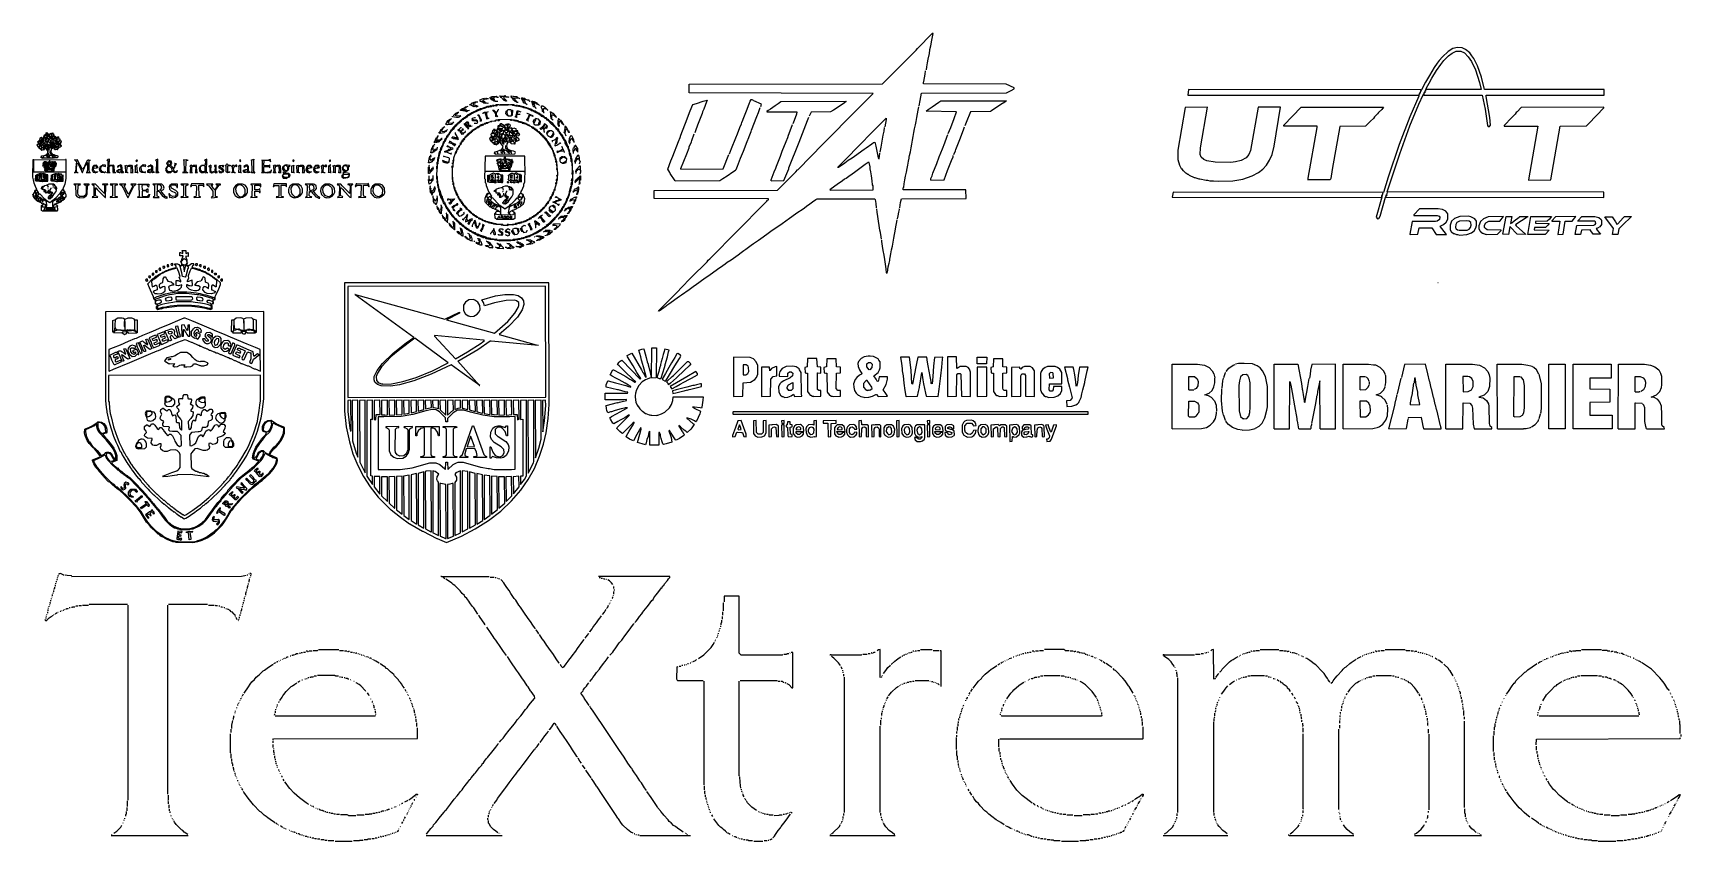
# Model space of a CAD drawing. Header units: inches. Extents: x 0.1 to 9.75, y 0.02 to 4.75.
import ezdxf

# ---------------------------------------------------------------- set-up
doc = ezdxf.new("R2010")
doc.units = ezdxf.units.IN
doc.header["$MEASUREMENT"] = 0
doc.layers.add('PFV', color=179, linetype='Continuous')

msp = doc.modelspace()

# ---------------------------------------------------------------- linework, layer by layer
at = {"layer": 'PFV', "color": 1}
for p, q in [((5.281944, 4.658333), (5.368056, 4.745833)), ((5.372222, 4.745833), (5.366667, 4.716667)), ((5.368056, 4.745833), (5.372222, 4.745833)), ((5.370833, 4.747222), (5.372222, 4.748611)), ((5.370833, 4.745833), (5.370833, 4.747222)), ((5.102778, 4.476389), (5.273611, 4.648611)), ((5.273611, 4.648611), (5.281944, 4.658333)), ((5.352778, 4.65), (5.35, 4.629167)), ((5.358333, 4.670833), (5.352778, 4.65)), ((5.3625, 4.695833), (5.358333, 4.670833)), ((5.366667, 4.716667), (5.3625, 4.695833)), ((8.388889, 4.640278), (8.356944, 4.609722)), ((8.416667, 4.656944), (8.388889, 4.640278)), ((8.4125, 4.630556), (8.436111, 4.641667)), ((8.444444, 4.663889), (8.416667, 4.656944)), ((8.436111, 4.641667), (8.463889, 4.641667)), ((8.470833, 4.661111), (8.444444, 4.663889)), ((8.463889, 4.641667), (8.484722, 4.631944)), ((8.491667, 4.651389), (8.470833, 4.661111)), ((8.515278, 4.631944), (8.491667, 4.651389)), ((5.334722, 4.55), (5.331944, 4.533333)), ((5.338889, 4.573611), (5.334722, 4.55)), ((5.343056, 4.594444), (5.338889, 4.573611)), ((5.35, 4.629167), (5.343056, 4.594444)), ((8.306944, 4.545833), (8.279167, 4.5)), ((8.325, 4.570833), (8.306944, 4.545833)), ((8.320833, 4.529167), (8.345833, 4.563889)), ((8.336111, 4.5875), (8.325, 4.570833)), ((8.356944, 4.609722), (8.336111, 4.5875)), ((8.345833, 4.563889), (8.363889, 4.5875)), ((8.363889, 4.5875), (8.391667, 4.615278)), ((8.391667, 4.615278), (8.4125, 4.630556)), ((8.484722, 4.631944), (8.506944, 4.609722)), ((8.506944, 4.609722), (8.525, 4.581944)), ((8.527778, 4.615278), (8.515278, 4.631944)), ((8.525, 4.581944), (8.548611, 4.531944)), ((8.538889, 4.6), (8.527778, 4.615278)), ((8.561111, 4.555556), (8.538889, 4.6)), ((8.584722, 4.488889), (8.561111, 4.555556)), ((3.944444, 4.448611), (5.076389, 4.45)), ((3.944444, 4.397222), (3.944444, 4.448611)), ((5.076389, 4.45), (5.102778, 4.476389)), ((5.316667, 4.459722), (5.319444, 4.463889)), ((5.316667, 4.45), (5.316667, 4.459722)), ((5.801389, 4.448611), (5.316667, 4.45)), ((5.319444, 4.463889), (5.322222, 4.486111)), ((5.322222, 4.486111), (5.326389, 4.506944)), ((5.326389, 4.506944), (5.329167, 4.527778)), ((5.847222, 4.426389), (5.801389, 4.448611)), ((8.256944, 4.459722), (8.233333, 4.415278)), ((8.279167, 4.5), (8.256944, 4.459722)), ((8.2625, 4.426389), (8.277778, 4.455556)), ((8.277778, 4.455556), (8.293056, 4.483333)), ((8.293056, 4.483333), (8.320833, 4.529167)), ((8.548611, 4.531944), (8.572222, 4.458333)), ((8.572222, 4.458333), (8.581944, 4.418056)), ((8.602778, 4.418056), (8.584722, 4.488889)), ((2.684722, 4.343056), (2.691667, 4.345833)), ((2.686111, 4.338889), (2.684722, 4.343056)), ((2.688889, 4.341667), (2.688889, 4.343056)), ((2.691667, 4.345833), (2.708333, 4.345833)), ((2.694444, 4.341667), (2.695833, 4.343056)), ((2.695833, 4.343056), (2.695833, 4.345833)), ((2.7375, 4.3625), (2.718056, 4.354167)), ((2.718056, 4.354167), (2.722222, 4.348611)), ((2.722222, 4.348611), (2.726389, 4.348611)), ((2.726389, 4.348611), (2.731944, 4.344444)), ((2.731944, 4.344444), (2.736111, 4.344444)), ((2.736111, 4.344444), (2.740278, 4.338889)), ((2.747222, 4.363889), (2.7375, 4.3625)), ((2.7375, 4.35), (2.738889, 4.354167)), ((2.748611, 4.345833), (2.7375, 4.35)), ((2.738889, 4.354167), (2.740278, 4.356944)), ((2.740278, 4.356944), (2.747222, 4.359722)), ((2.747222, 4.359722), (2.747222, 4.363889)), ((2.748611, 4.3625), (2.752778, 4.3625)), ((2.752778, 4.340278), (2.748611, 4.345833)), ((2.754167, 4.363889), (2.752778, 4.3625)), ((2.752778, 4.3625), (2.756944, 4.361111)), ((2.752778, 4.3625), (2.752778, 4.361111)), ((2.758333, 4.365278), (2.754167, 4.363889)), ((2.756944, 4.361111), (2.758333, 4.365278)), ((2.758333, 4.363889), (2.769444, 4.363889)), ((2.788889, 4.373611), (2.775, 4.369444)), ((2.779167, 4.368056), (2.779167, 4.369444)), ((2.780556, 4.366667), (2.779167, 4.368056)), ((2.781944, 4.365278), (2.780556, 4.366667)), ((2.781944, 4.363889), (2.781944, 4.365278)), ((2.783333, 4.3625), (2.781944, 4.363889)), ((2.784722, 4.3625), (2.783333, 4.3625)), ((2.784722, 4.3625), (2.788889, 4.3625)), ((2.784722, 4.3625), (2.784722, 4.361111)), ((2.784722, 4.361111), (2.786111, 4.359722)), ((2.786111, 4.359722), (2.7875, 4.358333)), ((2.7875, 4.370833), (2.7875, 4.372222)), ((2.788889, 4.370833), (2.7875, 4.370833)), ((2.7875, 4.358333), (2.788889, 4.358333)), ((2.804167, 4.375), (2.788889, 4.373611)), ((2.790278, 4.369444), (2.788889, 4.370833)), ((2.790278, 4.366667), (2.790278, 4.369444)), ((2.790278, 4.366667), (2.798611, 4.368056)), ((2.790278, 4.358333), (2.790278, 4.366667)), ((2.790278, 4.366667), (2.790278, 4.365278)), ((2.794444, 4.355556), (2.790278, 4.358333)), ((2.793056, 4.361111), (2.791667, 4.359722)), ((2.791667, 4.359722), (2.791667, 4.358333)), ((2.794444, 4.365278), (2.793056, 4.363889)), ((2.793056, 4.363889), (2.793056, 4.361111)), ((2.794444, 4.366667), (2.794444, 4.365278)), ((2.802778, 4.35), (2.794444, 4.355556)), ((2.798611, 4.368056), (2.805556, 4.369444)), ((2.8, 4.361111), (2.8, 4.3625)), ((2.805556, 4.356944), (2.8, 4.361111)), ((2.809722, 4.35), (2.802778, 4.35)), ((2.805556, 4.369444), (2.804167, 4.375)), ((2.805556, 4.373611), (2.804167, 4.373611)), ((2.813889, 4.375), (2.805556, 4.373611)), ((2.809722, 4.35), (2.805556, 4.356944)), ((2.809722, 4.35), (2.815278, 4.35)), ((2.816667, 4.377778), (2.813889, 4.375)), ((2.813889, 4.372222), (2.813889, 4.375)), ((2.820833, 4.372222), (2.813889, 4.372222)), ((2.815278, 4.35), (2.816667, 4.348611)), ((2.820833, 4.372222), (2.816667, 4.377778)), ((2.816667, 4.348611), (2.825, 4.348611)), ((2.820833, 4.372222), (2.827778, 4.372222)), ((2.8375, 4.377778), (2.834722, 4.377778)), ((2.8375, 4.377778), (2.851389, 4.379167)), ((2.841667, 4.370833), (2.8375, 4.377778)), ((2.848611, 4.368056), (2.841667, 4.370833)), ((2.85, 4.363889), (2.848611, 4.368056)), ((2.858333, 4.356944), (2.85, 4.363889)), ((2.851389, 4.379167), (2.863889, 4.379167)), ((2.8625, 4.375), (2.858333, 4.372222)), ((2.858333, 4.372222), (2.8625, 4.3625)), ((2.858333, 4.356944), (2.858333, 4.359722)), ((2.858333, 4.359722), (2.861111, 4.359722)), ((2.859722, 4.355556), (2.858333, 4.356944)), ((2.8625, 4.355556), (2.859722, 4.355556)), ((2.863889, 4.379167), (2.8625, 4.375)), ((2.863889, 4.379167), (2.8625, 4.379167)), ((2.8625, 4.352778), (2.8625, 4.3625)), ((2.8625, 4.3625), (2.865278, 4.3625)), ((2.865278, 4.358333), (2.8625, 4.358333)), ((2.870833, 4.35), (2.8625, 4.352778)), ((2.865278, 4.379167), (2.863889, 4.379167)), ((2.863889, 4.376389), (2.870833, 4.375)), ((2.868056, 4.380556), (2.865278, 4.380556)), ((2.865278, 4.380556), (2.865278, 4.379167)), ((2.865278, 4.3625), (2.865278, 4.358333)), ((2.868056, 4.359722), (2.865278, 4.359722)), ((2.869444, 4.379167), (2.868056, 4.380556)), ((2.869444, 4.358333), (2.868056, 4.359722)), ((2.870833, 4.377778), (2.869444, 4.379167)), ((2.870833, 4.376389), (2.869444, 4.377778)), ((2.870833, 4.356944), (2.869444, 4.358333)), ((2.870833, 4.376389), (2.870833, 4.377778)), ((2.870833, 4.375), (2.886111, 4.375)), ((2.872222, 4.355556), (2.870833, 4.356944)), ((2.870833, 4.351389), (2.873611, 4.354167)), ((2.876389, 4.35), (2.870833, 4.35)), ((2.872222, 4.354167), (2.872222, 4.355556)), ((2.873611, 4.354167), (2.876389, 4.35)), ((2.886111, 4.375), (2.888889, 4.372222)), ((2.905556, 4.377778), (2.901389, 4.377778)), ((2.901389, 4.377778), (2.902778, 4.372222)), ((2.902778, 4.372222), (2.905556, 4.372222)), ((2.905556, 4.369444), (2.905556, 4.377778)), ((2.905556, 4.372222), (2.906944, 4.373611)), ((2.909722, 4.368056), (2.905556, 4.369444)), ((2.916667, 4.376389), (2.909722, 4.376389)), ((2.911111, 4.363889), (2.909722, 4.368056)), ((2.913889, 4.356944), (2.911111, 4.363889)), ((2.925, 4.348611), (2.913889, 4.356944)), ((2.9375, 4.375), (2.916667, 4.376389)), ((2.916667, 4.365278), (2.916667, 4.368056)), ((2.916667, 4.368056), (2.919444, 4.368056)), ((2.923611, 4.3625), (2.916667, 4.365278)), ((2.919444, 4.368056), (2.920833, 4.3625)), ((2.920833, 4.366667), (2.926389, 4.369444)), ((2.920833, 4.366667), (2.922222, 4.368056)), ((2.927778, 4.351389), (2.923611, 4.3625)), ((2.925, 4.348611), (2.929167, 4.351389)), ((2.934722, 4.348611), (2.925, 4.348611)), ((2.926389, 4.369444), (2.945833, 4.369444)), ((2.929167, 4.351389), (2.930556, 4.348611)), ((2.930556, 4.345833), (2.930556, 4.348611)), ((2.931944, 4.344444), (2.930556, 4.345833)), ((2.933333, 4.343056), (2.931944, 4.344444)), ((2.936111, 4.343056), (2.933333, 4.343056)), ((2.936111, 4.343056), (2.934722, 4.348611)), ((2.936111, 4.343056), (2.943056, 4.343056)), ((2.940278, 4.369444), (2.9375, 4.375)), ((2.945833, 4.369444), (2.952778, 4.365278)), ((2.963889, 4.368056), (2.9625, 4.369444)), ((2.979167, 4.365278), (2.963889, 4.368056)), ((2.965278, 4.361111), (2.965278, 4.366667)), ((2.966667, 4.359722), (2.965278, 4.361111)), ((2.966667, 4.358333), (2.966667, 4.359722)), ((2.968056, 4.358333), (2.966667, 4.358333)), ((2.968056, 4.358333), (2.976389, 4.359722)), ((2.973611, 4.345833), (2.968056, 4.358333)), ((2.968056, 4.358333), (2.969444, 4.358333)), ((2.972222, 4.3625), (2.973611, 4.363889)), ((2.972222, 4.359722), (2.972222, 4.3625)), ((2.973611, 4.363889), (2.973611, 4.366667)), ((2.979167, 4.3375), (2.973611, 4.345833)), ((2.976389, 4.359722), (2.979167, 4.365278)), ((2.983333, 4.363889), (2.979167, 4.363889)), ((2.979167, 4.354167), (2.986111, 4.361111)), ((2.981944, 4.35), (2.979167, 4.354167)), ((2.986111, 4.3375), (2.981944, 4.35)), ((2.984722, 4.3625), (2.983333, 4.363889)), ((2.986111, 4.361111), (2.984722, 4.3625)), ((2.986111, 4.361111), (2.995833, 4.356944)), ((2.995833, 4.356944), (3.005556, 4.356944)), ((3, 4.354167), (3, 4.356944)), ((3.005556, 4.352778), (3, 4.354167)), ((3.005556, 4.356944), (3.005556, 4.352778)), ((3.005556, 4.352778), (3.006944, 4.352778)), ((3.006944, 4.352778), (3.008333, 4.351389)), ((3.008333, 4.351389), (3.009722, 4.35)), ((3.009722, 4.35), (3.011111, 4.348611)), ((3.011111, 4.348611), (3.0125, 4.348611)), ((3.0125, 4.348611), (3.013889, 4.347222)), ((3.030556, 4.327778), (3.023611, 4.348611)), ((3.023611, 4.348611), (3.029167, 4.348611)), ((3.031944, 4.343056), (3.026389, 4.340278)), ((3.029167, 4.348611), (3.031944, 4.343056)), ((3.034722, 4.345833), (3.031944, 4.345833)), ((3.036111, 4.344444), (3.034722, 4.345833)), ((3.038889, 4.344444), (3.036111, 4.344444)), ((3.040278, 4.3375), (3.040278, 4.345833)), ((3.040278, 4.345833), (3.041667, 4.345833)), ((3.041667, 4.345833), (3.041667, 4.341667)), ((3.044444, 4.343056), (3.043056, 4.343056)), ((3.044444, 4.341667), (3.044444, 4.343056)), ((5.022222, 4.394444), (3.944444, 4.397222)), ((3.988889, 4.336111), (4.027778, 4.348611)), ((4.027778, 4.348611), (4.05, 4.355556)), ((4.047222, 4.345833), (4.030556, 4.301389)), ((4.05, 4.355556), (4.047222, 4.345833)), ((4.297222, 4.333333), (4.302778, 4.348611)), ((4.302778, 4.348611), (4.308333, 4.358333)), ((4.308333, 4.358333), (4.311111, 4.358333)), ((4.311111, 4.358333), (4.319444, 4.354167)), ((4.368056, 4.331944), (4.323611, 4.351389)), ((4.481944, 4.345833), (4.465278, 4.333333)), ((4.863889, 4.347222), (4.481944, 4.345833)), ((4.863889, 4.347222), (4.845833, 4.333333)), ((4.863889, 4.347222), (4.865278, 4.348611)), ((4.9, 4.270833), (5.022222, 4.394444)), ((5.291667, 4.322222), (5.297222, 4.352778)), ((5.297222, 4.352778), (5.301389, 4.373611)), ((5.301389, 4.373611), (5.305556, 4.395833)), ((5.305556, 4.395833), (5.802778, 4.397222)), ((5.368056, 4.316667), (5.406944, 4.343056)), ((5.406944, 4.343056), (5.419444, 4.351389)), ((5.419444, 4.351389), (5.802778, 4.351389)), ((5.793056, 4.343056), (5.770833, 4.329167)), ((5.802778, 4.351389), (5.793056, 4.343056)), ((5.802778, 4.397222), (5.830556, 4.411111)), ((5.830556, 4.411111), (5.848611, 4.420833)), ((5.848611, 4.420833), (5.847222, 4.426389)), ((6.869444, 4.416667), (6.865278, 4.384722)), ((6.865278, 4.384722), (8.216667, 4.384722)), ((8.233333, 4.415278), (6.869444, 4.416667)), ((8.216667, 4.377778), (8.163889, 4.256944)), ((8.216667, 4.384722), (8.216667, 4.386111)), ((8.216667, 4.386111), (8.219444, 4.386111)), ((8.216667, 4.384722), (8.216667, 4.377778)), ((8.218056, 4.383333), (8.223611, 4.398611)), ((8.218056, 4.331944), (8.243056, 4.386111)), ((8.220833, 4.391667), (8.223611, 4.391667)), ((8.223611, 4.394444), (8.222222, 4.394444)), ((8.225, 4.401389), (8.223611, 4.4)), ((8.223611, 4.398611), (8.226389, 4.398611)), ((8.225, 4.397222), (8.223611, 4.397222)), ((8.223611, 4.394444), (8.225, 4.395833)), ((8.223611, 4.391667), (8.223611, 4.394444)), ((8.223611, 4.394444), (8.225, 4.394444)), ((8.225, 4.402778), (8.226389, 4.404167)), ((8.225, 4.401389), (8.225, 4.402778)), ((8.226389, 4.401389), (8.225, 4.401389)), ((8.225, 4.395833), (8.225, 4.397222)), ((8.226389, 4.398611), (8.229167, 4.4125)), ((8.226389, 4.404167), (8.227778, 4.404167)), ((8.226389, 4.401389), (8.227778, 4.401389)), ((8.230556, 4.406944), (8.227778, 4.406944)), ((8.229167, 4.4125), (8.231944, 4.4125)), ((8.229167, 4.409722), (8.230556, 4.409722)), ((8.230556, 4.409722), (8.229167, 4.409722)), ((8.231944, 4.415278), (8.230556, 4.416667)), ((8.231944, 4.4125), (8.230556, 4.406944)), ((8.231944, 4.4125), (8.231944, 4.415278)), ((8.243056, 4.386111), (8.247222, 4.3875)), ((8.244444, 4.3875), (8.244444, 4.390278)), ((8.244444, 4.390278), (8.247222, 4.390278)), ((8.247222, 4.390278), (8.25, 4.401389)), ((8.247222, 4.390278), (8.247222, 4.3875)), ((8.247222, 4.3875), (8.247222, 4.384722)), ((8.247222, 4.384722), (8.588889, 4.384722)), ((8.25, 4.401389), (8.252778, 4.401389)), ((8.252778, 4.398611), (8.25, 4.398611)), ((8.252778, 4.404167), (8.254167, 4.405556)), ((8.252778, 4.401389), (8.252778, 4.404167)), ((8.252778, 4.401389), (8.252778, 4.398611)), ((8.254167, 4.405556), (8.254167, 4.409722)), ((8.254167, 4.409722), (8.256944, 4.409722)), ((8.256944, 4.406944), (8.254167, 4.406944)), ((8.256944, 4.409722), (8.2625, 4.426389)), ((8.256944, 4.409722), (8.256944, 4.406944)), ((8.258333, 4.415278), (8.261111, 4.415278)), ((8.581944, 4.418056), (8.259722, 4.418056)), ((8.261111, 4.415278), (8.261111, 4.416667)), ((8.588889, 4.384722), (8.605556, 4.301389)), ((9.302778, 4.416667), (8.602778, 4.418056)), ((8.6125, 4.376389), (8.611111, 4.384722)), ((8.611111, 4.384722), (9.302778, 4.384722)), ((8.633333, 4.252778), (8.6125, 4.376389)), ((9.302778, 4.384722), (9.302778, 4.416667)), ((2.551389, 4.245833), (2.555556, 4.247222)), ((2.559722, 4.256944), (2.559722, 4.261111)), ((2.581944, 4.254167), (2.559722, 4.256944)), ((2.577778, 4.277778), (2.565278, 4.265278)), ((2.565278, 4.265278), (2.565278, 4.2625)), ((2.584722, 4.279167), (2.577778, 4.277778)), ((2.579167, 4.269444), (2.584722, 4.276389)), ((2.579167, 4.2625), (2.579167, 4.269444)), ((2.604167, 4.261111), (2.579167, 4.2625)), ((2.591667, 4.254167), (2.581944, 4.254167)), ((2.584722, 4.280556), (2.586111, 4.281944)), ((2.584722, 4.276389), (2.584722, 4.280556)), ((2.584722, 4.276389), (2.590278, 4.277778)), ((2.586111, 4.281944), (2.588889, 4.281944)), ((2.590278, 4.277778), (2.590278, 4.284722)), ((2.590278, 4.284722), (2.595833, 4.284722)), ((2.590278, 4.280556), (2.593056, 4.280556)), ((2.598611, 4.255556), (2.591667, 4.254167)), ((2.593056, 4.280556), (2.593056, 4.284722)), ((2.604167, 4.261111), (2.598611, 4.255556)), ((2.604167, 4.261111), (2.606944, 4.261111)), ((2.606944, 4.298611), (2.613889, 4.301389)), ((2.606944, 4.294444), (2.606944, 4.298611)), ((2.615278, 4.293056), (2.606944, 4.294444)), ((2.606944, 4.261111), (2.608333, 4.2625)), ((2.608333, 4.2625), (2.606944, 4.2625)), ((2.613889, 4.301389), (2.616667, 4.305556)), ((2.618056, 4.291667), (2.615278, 4.295833)), ((2.615278, 4.295833), (2.618056, 4.295833)), ((2.616667, 4.305556), (2.629167, 4.311111)), ((2.622222, 4.298611), (2.618056, 4.298611)), ((2.618056, 4.298611), (2.618056, 4.291667)), ((2.618056, 4.245833), (2.619444, 4.247222)), ((2.619444, 4.247222), (2.620833, 4.248611)), ((2.620833, 4.248611), (2.622222, 4.248611)), ((2.622222, 4.291667), (2.622222, 4.298611)), ((2.631944, 4.291667), (2.622222, 4.291667)), ((2.622222, 4.248611), (2.623611, 4.25)), ((2.623611, 4.25), (2.626389, 4.25)), ((2.626389, 4.244444), (2.627778, 4.252778)), ((2.627778, 4.305556), (2.630556, 4.311111)), ((2.627778, 4.298611), (2.627778, 4.305556)), ((2.634722, 4.298611), (2.627778, 4.298611)), ((2.627778, 4.252778), (2.630556, 4.252778)), ((2.630556, 4.248611), (2.627778, 4.248611)), ((2.629167, 4.295833), (2.629167, 4.298611)), ((2.630556, 4.294444), (2.629167, 4.295833)), ((2.630556, 4.311111), (2.633333, 4.316667)), ((2.630556, 4.293056), (2.630556, 4.294444)), ((2.631944, 4.291667), (2.630556, 4.293056)), ((2.630556, 4.252778), (2.633333, 4.256944)), ((2.630556, 4.252778), (2.630556, 4.248611)), ((2.631944, 4.3125), (2.633333, 4.311111)), ((2.631944, 4.291667), (2.634722, 4.298611)), ((2.631944, 4.293056), (2.631944, 4.291667)), ((2.631944, 4.291667), (2.641667, 4.288889)), ((2.631944, 4.25), (2.643056, 4.258333)), ((2.633333, 4.316667), (2.645833, 4.318056)), ((2.633333, 4.311111), (2.6375, 4.311111)), ((2.633333, 4.256944), (2.638889, 4.258333)), ((2.638889, 4.297222), (2.634722, 4.297222)), ((2.6375, 4.311111), (2.638889, 4.3125)), ((2.638889, 4.3125), (2.640278, 4.3125)), ((2.640278, 4.295833), (2.638889, 4.297222)), ((2.638889, 4.258333), (2.638889, 4.261111)), ((2.638889, 4.261111), (2.641667, 4.261111)), ((2.640278, 4.3125), (2.640278, 4.316667)), ((2.643056, 4.295833), (2.640278, 4.295833)), ((2.640278, 4.256944), (2.640278, 4.255556)), ((2.641667, 4.288889), (2.648611, 4.294444)), ((2.647222, 4.263889), (2.641667, 4.263889)), ((2.641667, 4.263889), (2.643056, 4.258333)), ((2.643056, 4.294444), (2.643056, 4.295833)), ((2.644444, 4.293056), (2.643056, 4.294444)), ((2.644444, 4.291667), (2.643056, 4.293056)), ((2.643056, 4.258333), (2.648611, 4.259722)), ((2.644444, 4.291667), (2.644444, 4.293056)), ((2.645833, 4.318056), (2.651389, 4.319444)), ((2.645833, 4.265278), (2.647222, 4.266667)), ((2.645833, 4.263889), (2.645833, 4.265278)), ((2.647222, 4.266667), (2.65, 4.266667)), ((2.648611, 4.259722), (2.647222, 4.263889)), ((2.648611, 4.294444), (2.658333, 4.295833)), ((2.648611, 4.2625), (2.656944, 4.266667)), ((2.65, 4.269444), (2.651389, 4.270833)), ((2.65, 4.266667), (2.65, 4.269444)), ((2.65, 4.266667), (2.651389, 4.265278)), ((2.651389, 4.270833), (2.655556, 4.270833)), ((2.651389, 4.265278), (2.651389, 4.263889)), ((2.655556, 4.270833), (2.656944, 4.272222)), ((2.656944, 4.266667), (2.656944, 4.273611)), ((2.656944, 4.273611), (2.661111, 4.273611)), ((2.661111, 4.268056), (2.656944, 4.268056)), ((2.658333, 4.295833), (2.659722, 4.297222)), ((2.661111, 4.326389), (2.661111, 4.330556)), ((2.661111, 4.330556), (2.665278, 4.330556)), ((2.665278, 4.327778), (2.661111, 4.326389)), ((2.661111, 4.275), (2.6625, 4.276389)), ((2.661111, 4.273611), (2.661111, 4.275)), ((2.661111, 4.273611), (2.6625, 4.275)), ((2.661111, 4.273611), (2.661111, 4.268056)), ((2.6625, 4.270833), (2.661111, 4.269444)), ((2.6625, 4.276389), (2.668056, 4.276389)), ((2.6625, 4.270833), (2.669444, 4.273611)), ((2.663889, 4.330556), (2.673611, 4.338889)), ((2.665278, 4.330556), (2.666667, 4.327778)), ((2.684722, 4.316667), (2.665278, 4.327778)), ((2.666667, 4.327778), (2.665278, 4.326389)), ((2.669444, 4.273611), (2.668056, 4.279167)), ((2.668056, 4.279167), (2.670833, 4.279167)), ((2.672222, 4.275), (2.669444, 4.275)), ((2.670833, 4.279167), (2.670833, 4.281944)), ((2.670833, 4.281944), (2.676389, 4.281944)), ((2.670833, 4.279167), (2.672222, 4.275)), ((2.672222, 4.276389), (2.713889, 4.297222)), ((2.673611, 4.338889), (2.684722, 4.340278)), ((2.675, 4.243056), (2.676389, 4.25)), ((2.676389, 4.281944), (2.676389, 4.284722)), ((2.676389, 4.284722), (2.681944, 4.284722)), ((2.676389, 4.281944), (2.677778, 4.280556)), ((2.676389, 4.25), (2.690278, 4.254167)), ((2.677778, 4.280556), (2.677778, 4.279167)), ((2.680556, 4.330556), (2.686111, 4.338889)), ((2.683333, 4.326389), (2.680556, 4.330556)), ((2.681944, 4.2875), (2.693056, 4.290278)), ((2.681944, 4.284722), (2.681944, 4.2875)), ((2.681944, 4.284722), (2.683333, 4.283333)), ((2.691667, 4.325), (2.683333, 4.326389)), ((2.683333, 4.283333), (2.683333, 4.281944)), ((2.693056, 4.319444), (2.684722, 4.316667)), ((2.686111, 4.338889), (2.688889, 4.338889)), ((2.6875, 4.288889), (2.6875, 4.290278)), ((2.6875, 4.2875), (2.6875, 4.288889)), ((2.688889, 4.286111), (2.6875, 4.2875)), ((2.690278, 4.340278), (2.688889, 4.341667)), ((2.688889, 4.338889), (2.690278, 4.340278)), ((2.688889, 4.284722), (2.688889, 4.286111)), ((2.690278, 4.340278), (2.694444, 4.340278)), ((2.690278, 4.254167), (2.693056, 4.252778)), ((2.693056, 4.319444), (2.691667, 4.325)), ((2.693056, 4.322222), (2.691667, 4.322222)), ((2.693056, 4.319444), (2.691667, 4.318056)), ((2.691667, 4.290278), (2.697222, 4.294444)), ((2.702778, 4.322222), (2.693056, 4.322222)), ((2.693056, 4.319444), (2.694444, 4.319444)), ((2.693056, 4.319444), (2.694444, 4.318056)), ((2.693056, 4.290278), (2.694444, 4.2875)), ((2.694444, 4.340278), (2.694444, 4.341667)), ((2.694444, 4.319444), (2.697222, 4.316667)), ((2.697222, 4.316667), (2.704167, 4.318056)), ((2.697222, 4.294444), (2.698611, 4.294444)), ((2.702778, 4.297222), (2.698611, 4.294444)), ((2.698611, 4.294444), (2.701389, 4.291667)), ((2.698611, 4.294444), (2.698611, 4.293056)), ((2.701389, 4.291667), (2.701389, 4.290278)), ((2.704167, 4.318056), (2.702778, 4.322222)), ((2.704167, 4.319444), (2.702778, 4.318056)), ((2.706944, 4.293056), (2.702778, 4.297222)), ((2.704167, 4.319444), (2.709722, 4.319444)), ((2.704167, 4.297222), (2.705556, 4.298611)), ((2.705556, 4.298611), (2.706944, 4.298611)), ((2.708333, 4.265278), (2.705556, 4.265278)), ((2.706944, 4.298611), (2.708333, 4.3)), ((2.708333, 4.3), (2.713889, 4.3)), ((2.709722, 4.268056), (2.708333, 4.266667)), ((2.708333, 4.266667), (2.708333, 4.265278)), ((2.715278, 4.268056), (2.709722, 4.268056)), ((2.718056, 4.263889), (2.7125, 4.259722)), ((2.7125, 4.259722), (2.715278, 4.256944)), ((2.713889, 4.297222), (2.715278, 4.302778)), ((2.713889, 4.3), (2.715278, 4.301389)), ((2.719444, 4.297222), (2.713889, 4.297222)), ((2.715278, 4.302778), (2.719444, 4.302778)), ((2.715278, 4.263889), (2.715278, 4.268056)), ((2.715278, 4.256944), (2.716667, 4.25)), ((2.715278, 4.256944), (2.716667, 4.256944)), ((2.716667, 4.256944), (2.718056, 4.258333)), ((2.716667, 4.25), (2.720833, 4.243056)), ((2.722222, 4.251389), (2.718056, 4.263889)), ((2.718056, 4.258333), (2.719444, 4.258333)), ((2.718056, 4.248611), (2.719444, 4.248611)), ((2.719444, 4.302778), (2.720833, 4.305556)), ((2.719444, 4.302778), (2.720833, 4.304167)), ((2.719444, 4.302778), (2.719444, 4.297222)), ((2.719444, 4.302778), (2.719444, 4.301389)), ((2.719444, 4.248611), (2.720833, 4.25)), ((2.720833, 4.305556), (2.729167, 4.306944)), ((2.720833, 4.298611), (2.727778, 4.302778)), ((2.720833, 4.25), (2.722222, 4.25)), ((2.729167, 4.240278), (2.722222, 4.251389)), ((2.727778, 4.302778), (2.752778, 4.309722)), ((2.727778, 4.302778), (2.727778, 4.305556)), ((2.729167, 4.306944), (2.755556, 4.316667)), ((2.736111, 4.306944), (2.736111, 4.308333)), ((2.7375, 4.305556), (2.736111, 4.306944)), ((2.740278, 4.279167), (2.736111, 4.279167)), ((2.736111, 4.279167), (2.736111, 4.275)), ((2.740278, 4.338889), (2.741667, 4.338889)), ((2.741667, 4.280556), (2.740278, 4.279167)), ((2.741667, 4.338889), (2.752778, 4.3375)), ((2.743056, 4.280556), (2.741667, 4.280556)), ((2.744444, 4.281944), (2.743056, 4.280556)), ((2.744444, 4.308333), (2.744444, 4.311111)), ((2.748611, 4.281944), (2.744444, 4.281944)), ((2.75, 4.284722), (2.766667, 4.2875)), ((2.75, 4.280556), (2.75, 4.284722)), ((2.756944, 4.2625), (2.75, 4.280556)), ((2.752778, 4.277778), (2.751389, 4.277778)), ((2.752778, 4.3375), (2.752778, 4.340278)), ((2.752778, 4.340278), (2.758333, 4.340278)), ((2.752778, 4.309722), (2.761111, 4.313889)), ((2.752778, 4.311111), (2.752778, 4.313889)), ((2.752778, 4.277778), (2.754167, 4.277778)), ((2.754167, 4.277778), (2.755556, 4.279167)), ((2.755556, 4.269444), (2.754167, 4.269444)), ((2.755556, 4.316667), (2.7625, 4.316667)), ((2.755556, 4.279167), (2.756944, 4.279167)), ((2.755556, 4.269444), (2.756944, 4.269444)), ((2.759722, 4.275), (2.756944, 4.284722)), ((2.756944, 4.269444), (2.758333, 4.270833)), ((2.759722, 4.247222), (2.756944, 4.2625)), ((2.758333, 4.340278), (2.765278, 4.3375)), ((2.758333, 4.270833), (2.759722, 4.270833)), ((2.758333, 4.258333), (2.7625, 4.258333)), ((2.759722, 4.247222), (2.758333, 4.245833)), ((2.7625, 4.259722), (2.759722, 4.275)), ((2.759722, 4.247222), (2.768056, 4.248611)), ((2.761111, 4.313889), (2.763889, 4.319444)), ((2.7625, 4.315278), (2.770833, 4.313889)), ((2.768056, 4.248611), (2.7625, 4.259722)), ((2.763889, 4.319444), (2.775, 4.320833)), ((2.765278, 4.3375), (2.769444, 4.340278)), ((2.766667, 4.2875), (2.770833, 4.288889)), ((2.768056, 4.25), (2.766667, 4.248611)), ((2.768056, 4.25), (2.773611, 4.25)), ((2.770833, 4.313889), (2.773611, 4.316667)), ((2.773611, 4.316667), (2.773611, 4.319444)), ((2.773611, 4.316667), (2.7875, 4.318056)), ((2.775, 4.320833), (2.784722, 4.323611)), ((2.784722, 4.323611), (2.798611, 4.319444)), ((2.7875, 4.318056), (2.788889, 4.320833)), ((2.791667, 4.320833), (2.794444, 4.325)), ((2.797222, 4.294444), (2.793056, 4.294444)), ((2.794444, 4.325), (2.804167, 4.325)), ((2.797222, 4.295833), (2.802778, 4.297222)), ((2.797222, 4.291667), (2.797222, 4.295833)), ((2.808333, 4.280556), (2.797222, 4.291667)), ((2.798611, 4.319444), (2.804167, 4.323611)), ((2.802778, 4.297222), (2.805556, 4.291667)), ((2.804167, 4.325), (2.804167, 4.323611)), ((2.804167, 4.323611), (2.811111, 4.323611)), ((2.805556, 4.291667), (2.816667, 4.281944)), ((2.8125, 4.270833), (2.808333, 4.280556)), ((2.8125, 4.327778), (2.811111, 4.323611)), ((2.811111, 4.323611), (2.819444, 4.322222)), ((2.823611, 4.327778), (2.8125, 4.327778)), ((2.813889, 4.259722), (2.8125, 4.270833)), ((2.813889, 4.268056), (2.816667, 4.268056)), ((2.819444, 4.258333), (2.813889, 4.259722)), ((2.816667, 4.281944), (2.822222, 4.288889)), ((2.816667, 4.268056), (2.816667, 4.281944)), ((2.816667, 4.268056), (2.822222, 4.2625)), ((2.816667, 4.268056), (2.816667, 4.266667)), ((2.819444, 4.322222), (2.823611, 4.327778)), ((2.822222, 4.2625), (2.819444, 4.258333)), ((2.822222, 4.288889), (2.826389, 4.3)), ((2.831944, 4.327778), (2.823611, 4.327778)), ((2.826389, 4.3), (2.830556, 4.3)), ((2.833333, 4.326389), (2.831944, 4.327778)), ((2.8375, 4.326389), (2.833333, 4.326389)), ((2.8375, 4.326389), (2.838889, 4.330556)), ((2.886111, 4.325), (2.8375, 4.326389)), ((2.838889, 4.330556), (2.891667, 4.330556)), ((2.872222, 4.275), (2.873611, 4.290278)), ((2.879167, 4.266667), (2.872222, 4.275)), ((2.873611, 4.290278), (2.876389, 4.290278)), ((2.876389, 4.290278), (2.876389, 4.293056)), ((2.876389, 4.293056), (2.880556, 4.293056)), ((2.876389, 4.290278), (2.879167, 4.275)), ((2.877778, 4.269444), (2.876389, 4.269444)), ((2.877778, 4.288889), (2.880556, 4.290278)), ((2.879167, 4.269444), (2.877778, 4.269444)), ((2.879167, 4.275), (2.879167, 4.269444)), ((2.886111, 4.266667), (2.879167, 4.266667)), ((2.880556, 4.290278), (2.881944, 4.297222)), ((2.881944, 4.270833), (2.880556, 4.270833)), ((2.881944, 4.265278), (2.880556, 4.266667)), ((2.881944, 4.297222), (2.886111, 4.3)), ((2.883333, 4.269444), (2.881944, 4.270833)), ((2.881944, 4.263889), (2.881944, 4.265278)), ((2.883333, 4.2625), (2.881944, 4.263889)), ((2.883333, 4.266667), (2.883333, 4.269444)), ((2.886111, 4.2625), (2.883333, 4.2625)), ((2.898611, 4.327778), (2.886111, 4.325)), ((2.886111, 4.3), (2.898611, 4.3)), ((2.886111, 4.2625), (2.886111, 4.266667)), ((2.886111, 4.2625), (2.902778, 4.263889)), ((2.8875, 4.326389), (2.8875, 4.330556)), ((2.891667, 4.330556), (2.891667, 4.326389)), ((2.920833, 4.327778), (2.898611, 4.327778)), ((2.898611, 4.3), (2.904167, 4.297222)), ((2.902778, 4.263889), (2.909722, 4.266667)), ((2.905556, 4.2875), (2.905556, 4.297222)), ((2.905556, 4.297222), (2.909722, 4.295833)), ((2.9125, 4.290278), (2.905556, 4.2875)), ((2.905556, 4.269444), (2.906944, 4.270833)), ((2.905556, 4.265278), (2.905556, 4.269444)), ((2.906944, 4.272222), (2.906944, 4.2875)), ((2.908333, 4.270833), (2.906944, 4.272222)), ((2.906944, 4.270833), (2.908333, 4.270833)), ((2.9125, 4.323611), (2.908333, 4.327778)), ((2.909722, 4.295833), (2.909722, 4.290278)), ((2.909722, 4.266667), (2.911111, 4.272222)), ((2.911111, 4.272222), (2.9125, 4.290278)), ((2.922222, 4.323611), (2.9125, 4.323611)), ((2.922222, 4.323611), (2.920833, 4.327778)), ((2.922222, 4.323611), (2.920833, 4.325)), ((2.922222, 4.323611), (2.927778, 4.323611)), ((2.926389, 4.258333), (2.925, 4.259722)), ((2.927778, 4.258333), (2.926389, 4.258333)), ((2.930556, 4.268056), (2.927778, 4.256944)), ((2.927778, 4.258333), (2.929167, 4.256944)), ((2.927778, 4.256944), (2.934722, 4.255556)), ((2.929167, 4.320833), (2.929167, 4.325)), ((2.929167, 4.325), (2.940278, 4.325)), ((2.940278, 4.319444), (2.929167, 4.320833)), ((2.934722, 4.270833), (2.930556, 4.268056)), ((2.933333, 4.270833), (2.9375, 4.293056)), ((2.934722, 4.269444), (2.933333, 4.270833)), ((2.936111, 4.256944), (2.934722, 4.270833)), ((2.936111, 4.269444), (2.934722, 4.269444)), ((2.934722, 4.255556), (2.938889, 4.255556)), ((2.9375, 4.279167), (2.936111, 4.280556)), ((2.936111, 4.269444), (2.943056, 4.273611)), ((2.9375, 4.293056), (2.944444, 4.293056)), ((2.938889, 4.279167), (2.9375, 4.279167)), ((2.938889, 4.279167), (2.941667, 4.281944)), ((2.941667, 4.273611), (2.938889, 4.279167)), ((2.940278, 4.325), (2.941667, 4.320833)), ((2.944444, 4.322222), (2.940278, 4.319444)), ((2.941667, 4.281944), (2.943056, 4.288889)), ((2.943056, 4.288889), (2.945833, 4.291667)), ((2.943056, 4.273611), (2.951389, 4.273611)), ((2.955556, 4.322222), (2.944444, 4.322222)), ((2.947222, 4.318056), (2.944444, 4.320833)), ((2.944444, 4.293056), (2.959722, 4.2875)), ((2.956944, 4.318056), (2.947222, 4.318056)), ((2.951389, 4.273611), (2.954167, 4.270833)), ((2.952778, 4.272222), (2.954167, 4.273611)), ((2.954167, 4.273611), (2.955556, 4.273611)), ((2.955556, 4.319444), (2.955556, 4.322222)), ((2.968056, 4.318056), (2.955556, 4.319444)), ((2.958333, 4.315278), (2.956944, 4.318056)), ((2.968056, 4.313889), (2.958333, 4.315278)), ((2.976389, 4.315278), (2.968056, 4.318056)), ((2.976389, 4.311111), (2.968056, 4.313889)), ((2.9875, 4.3125), (2.976389, 4.315278)), ((2.995833, 4.305556), (2.976389, 4.311111)), ((2.986111, 4.3375), (2.979167, 4.3375)), ((2.986111, 4.3375), (2.9875, 4.3375)), ((2.986111, 4.3375), (2.9875, 4.336111)), ((2.9875, 4.3375), (2.995833, 4.329167)), ((2.995833, 4.311111), (2.9875, 4.3125)), ((2.988889, 4.308333), (2.988889, 4.311111)), ((2.995833, 4.276389), (2.994444, 4.276389)), ((2.994444, 4.2375), (3, 4.248611)), ((2.995833, 4.308333), (2.995833, 4.311111)), ((3.005556, 4.306944), (2.995833, 4.308333)), ((3.018056, 4.295833), (2.995833, 4.305556)), ((3.008333, 4.273611), (2.995833, 4.276389)), ((2.997222, 4.305556), (2.997222, 4.308333)), ((3, 4.248611), (3.009722, 4.270833)), ((3, 4.236111), (3.008333, 4.256944)), ((3.004167, 4.25), (3.002778, 4.251389)), ((3.005556, 4.25), (3.004167, 4.25)), ((3.011111, 4.304167), (3.005556, 4.306944)), ((3.005556, 4.302778), (3.005556, 4.305556)), ((3.008333, 4.256944), (3.005556, 4.258333)), ((3.009722, 4.270833), (3.008333, 4.273611)), ((3.011111, 4.261111), (3.008333, 4.256944)), ((3.009722, 4.270833), (3.015278, 4.270833)), ((3.018056, 4.302778), (3.011111, 4.304167)), ((3.011111, 4.3), (3.011111, 4.302778)), ((3.015278, 4.265278), (3.011111, 4.261111)), ((3.015278, 4.270833), (3.015278, 4.265278)), ((3.016667, 4.268056), (3.015278, 4.269444)), ((3.016667, 4.268056), (3.015278, 4.266667)), ((3.020833, 4.266667), (3.016667, 4.268056)), ((3.023611, 4.298611), (3.018056, 4.302778)), ((3.018056, 4.297222), (3.019444, 4.3)), ((3.022222, 4.293056), (3.018056, 4.297222)), ((3.018056, 4.295833), (3.019444, 4.295833)), ((3.019444, 4.3), (3.019444, 4.301389)), ((3.026389, 4.265278), (3.020833, 4.266667)), ((3.031944, 4.293056), (3.022222, 4.293056)), ((3.036111, 4.293056), (3.023611, 4.298611)), ((3.025, 4.297222), (3.025, 4.298611)), ((3.025, 4.293056), (3.025, 4.297222)), ((3.026389, 4.265278), (3.027778, 4.265278)), ((3.026389, 4.261111), (3.026389, 4.265278)), ((3.030556, 4.259722), (3.026389, 4.261111)), ((3.029167, 4.333333), (3.027778, 4.333333)), ((3.027778, 4.265278), (3.030556, 4.263889)), ((3.031944, 4.334722), (3.029167, 4.333333)), ((3.038889, 4.330556), (3.030556, 4.327778)), ((3.030556, 4.263889), (3.030556, 4.259722)), ((3.036111, 4.3375), (3.031944, 4.334722)), ((3.031944, 4.320833), (3.031944, 4.327778)), ((3.034722, 4.316667), (3.031944, 4.320833)), ((3.031944, 4.294444), (3.031944, 4.295833)), ((3.031944, 4.290278), (3.031944, 4.293056)), ((3.0375, 4.288889), (3.031944, 4.290278)), ((3.043056, 4.313889), (3.034722, 4.316667)), ((3.0375, 4.330556), (3.036111, 4.3375)), ((3.0375, 4.2875), (3.036111, 4.293056)), ((3.0375, 4.336111), (3.038889, 4.336111)), ((3.045833, 4.290278), (3.0375, 4.290278)), ((3.0375, 4.288889), (3.038889, 4.2875)), ((3.052778, 4.279167), (3.0375, 4.2875)), ((3.040278, 4.341667), (3.038889, 4.341667)), ((3.038889, 4.336111), (3.040278, 4.3375)), ((3.041667, 4.322222), (3.038889, 4.330556)), ((3.041667, 4.341667), (3.040278, 4.341667)), ((3.055556, 4.3375), (3.040278, 4.3375)), ((3.040278, 4.3375), (3.041667, 4.3375)), ((3.043056, 4.313889), (3.041667, 4.322222)), ((3.043056, 4.313889), (3.043056, 4.3125)), ((3.043056, 4.313889), (3.044444, 4.3125)), ((3.043056, 4.3125), (3.044444, 4.311111)), ((3.045833, 4.341667), (3.044444, 4.341667)), ((3.044444, 4.311111), (3.045833, 4.311111)), ((3.044444, 4.284722), (3.045833, 4.290278)), ((3.045833, 4.247222), (3.044444, 4.244444)), ((3.047222, 4.340278), (3.045833, 4.341667)), ((3.047222, 4.340278), (3.045833, 4.340278)), ((3.045833, 4.311111), (3.047222, 4.309722)), ((3.047222, 4.288889), (3.045833, 4.288889)), ((3.0625, 4.244444), (3.045833, 4.247222)), ((3.047222, 4.336111), (3.047222, 4.340278)), ((3.05, 4.340278), (3.047222, 4.340278)), ((3.047222, 4.309722), (3.047222, 4.308333)), ((3.047222, 4.308333), (3.048611, 4.308333)), ((3.048611, 4.2875), (3.047222, 4.288889)), ((3.051389, 4.2875), (3.048611, 4.2875)), ((3.051389, 4.338889), (3.05, 4.340278)), ((3.05, 4.283333), (3.051389, 4.284722)), ((3.05, 4.281944), (3.05, 4.283333)), ((3.05, 4.245833), (3.05, 4.247222)), ((3.051389, 4.3375), (3.051389, 4.338889)), ((3.051389, 4.331944), (3.051389, 4.333333)), ((3.056944, 4.331944), (3.051389, 4.331944)), ((3.051389, 4.284722), (3.051389, 4.2875)), ((3.051389, 4.284722), (3.056944, 4.284722)), ((3.065278, 4.277778), (3.052778, 4.279167)), ((3.056944, 4.331944), (3.055556, 4.3375)), ((3.055556, 4.280556), (3.056944, 4.281944)), ((3.055556, 4.279167), (3.055556, 4.280556)), ((3.056944, 4.331944), (3.061111, 4.331944)), ((3.056944, 4.284722), (3.056944, 4.281944)), ((3.056944, 4.281944), (3.059722, 4.281944)), ((3.058333, 4.276389), (3.058333, 4.277778)), ((3.072222, 4.268056), (3.058333, 4.276389)), ((3.059722, 4.281944), (3.059722, 4.279167)), ((3.061111, 4.331944), (3.068056, 4.323611)), ((3.063889, 4.273611), (3.065278, 4.275)), ((3.070833, 4.276389), (3.065278, 4.277778)), ((3.065278, 4.275), (3.066667, 4.276389)), ((3.066667, 4.276389), (3.066667, 4.277778)), ((3.069444, 4.270833), (3.070833, 4.272222)), ((3.072222, 4.273611), (3.070833, 4.276389)), ((3.072222, 4.273611), (3.070833, 4.275)), ((3.070833, 4.272222), (3.072222, 4.273611)), ((3.079167, 4.270833), (3.072222, 4.273611)), ((3.072222, 4.273611), (3.073611, 4.273611)), ((3.079167, 4.263889), (3.072222, 4.268056)), ((3.079167, 4.265278), (3.079167, 4.270833)), ((3.080556, 4.268056), (3.079167, 4.269444)), ((3.083333, 4.259722), (3.079167, 4.265278)), ((3.080556, 4.309722), (3.080556, 4.322222)), ((3.080556, 4.322222), (3.086111, 4.322222)), ((3.086111, 4.298611), (3.080556, 4.309722)), ((3.083333, 4.268056), (3.080556, 4.268056)), ((3.0875, 4.263889), (3.083333, 4.268056)), ((3.088889, 4.258333), (3.083333, 4.259722)), ((3.086111, 4.322222), (3.0875, 4.319444)), ((3.086111, 4.288889), (3.086111, 4.298611)), ((3.086111, 4.298611), (3.0875, 4.298611)), ((3.090278, 4.286111), (3.086111, 4.288889)), ((3.0875, 4.319444), (3.091667, 4.319444)), ((3.0875, 4.298611), (3.093056, 4.297222)), ((3.094444, 4.261111), (3.0875, 4.263889)), ((3.0875, 4.259722), (3.088889, 4.261111)), ((3.0875, 4.258333), (3.0875, 4.259722)), ((3.0875, 4.258333), (3.088889, 4.256944)), ((3.090278, 4.286111), (3.088889, 4.2875)), ((3.088889, 4.2625), (3.088889, 4.263889)), ((3.088889, 4.261111), (3.088889, 4.2625)), ((3.095833, 4.252778), (3.088889, 4.258333)), ((3.090278, 4.286111), (3.091667, 4.2875)), ((3.090278, 4.286111), (3.093056, 4.281944)), ((3.091667, 4.319444), (3.097222, 4.313889)), ((3.091667, 4.2875), (3.093056, 4.2875)), ((3.093056, 4.288889), (3.093056, 4.306944)), ((3.093056, 4.306944), (3.098611, 4.306944)), ((3.095833, 4.283333), (3.093056, 4.288889)), ((3.093056, 4.281944), (3.095833, 4.283333)), ((3.097222, 4.255556), (3.094444, 4.261111)), ((3.1, 4.251389), (3.095833, 4.254167)), ((3.095833, 4.254167), (3.101389, 4.254167)), ((3.097222, 4.313889), (3.1, 4.313889)), ((3.098611, 4.306944), (3.111111, 4.301389)), ((3.1, 4.313889), (3.105556, 4.308333)), ((3.101389, 4.305556), (3.102778, 4.306944)), ((3.101389, 4.305556), (3.101389, 4.304167)), ((3.101389, 4.254167), (3.101389, 4.252778)), ((3.101389, 4.247222), (3.101389, 4.252778)), ((3.101389, 4.252778), (3.105556, 4.252778)), ((3.111111, 4.243056), (3.101389, 4.247222)), ((3.102778, 4.306944), (3.104167, 4.308333)), ((3.105556, 4.308333), (3.108333, 4.308333)), ((3.105556, 4.252778), (3.109722, 4.247222)), ((3.108333, 4.308333), (3.109722, 4.302778)), ((3.109722, 4.247222), (3.108333, 4.244444)), ((3.109722, 4.302778), (3.109722, 4.301389)), ((3.111111, 4.247222), (3.109722, 4.247222)), ((3.111111, 4.301389), (3.115278, 4.298611)), ((3.1125, 4.245833), (3.111111, 4.247222)), ((3.115278, 4.298611), (3.115278, 4.295833)), ((3.115278, 4.295833), (3.118056, 4.295833)), ((3.133333, 4.281944), (3.130556, 4.2875)), ((3.130556, 4.2875), (3.134722, 4.2875)), ((3.134722, 4.2875), (3.136111, 4.284722)), ((3.134722, 4.2625), (3.134722, 4.283333)), ((3.134722, 4.283333), (3.141667, 4.283333)), ((3.134722, 4.265278), (3.138889, 4.265278)), ((3.136111, 4.248611), (3.134722, 4.2625)), ((3.141667, 4.244444), (3.136111, 4.248611)), ((3.140278, 4.266667), (3.143056, 4.269444)), ((3.140278, 4.261111), (3.140278, 4.266667)), ((3.141667, 4.244444), (3.140278, 4.261111)), ((3.141667, 4.283333), (3.145833, 4.279167)), ((3.143056, 4.269444), (3.15, 4.269444)), ((3.145833, 4.279167), (3.148611, 4.279167)), ((3.148611, 4.279167), (3.165278, 4.261111)), ((3.15, 4.269444), (3.159722, 4.261111)), ((3.154167, 4.269444), (3.155556, 4.270833)), ((3.154167, 4.268056), (3.154167, 4.269444)), ((3.154167, 4.268056), (3.154167, 4.266667)), ((3.155556, 4.270833), (3.156944, 4.270833)), ((3.156944, 4.270833), (3.158333, 4.270833)), ((3.159722, 4.261111), (3.165278, 4.259722)), ((3.165278, 4.261111), (3.165278, 4.259722)), ((3.165278, 4.259722), (3.166667, 4.252778)), ((3.929167, 4.236111), (3.951389, 4.293056)), ((3.951389, 4.293056), (3.966667, 4.329167)), ((3.966667, 4.329167), (3.988889, 4.336111)), ((4.020833, 4.276389), (3.994444, 4.208333)), ((4.023611, 4.2875), (4.020833, 4.276389)), ((4.030556, 4.301389), (4.023611, 4.2875)), ((4.261111, 4.244444), (4.273611, 4.272222)), ((4.273611, 4.272222), (4.280556, 4.291667)), ((4.280556, 4.291667), (4.297222, 4.333333)), ((4.309722, 4.179167), (4.341667, 4.259722)), ((4.341667, 4.259722), (4.351389, 4.281944)), ((4.351389, 4.281944), (4.352778, 4.288889)), ((4.352778, 4.288889), (4.361111, 4.3125)), ((4.365278, 4.318056), (4.368056, 4.331944)), ((4.408333, 4.294444), (4.4, 4.288889)), ((4.4, 4.288889), (4.4, 4.286111)), ((4.4, 4.286111), (4.576389, 4.286111)), ((4.420833, 4.302778), (4.408333, 4.294444)), ((4.448611, 4.322222), (4.420833, 4.302778)), ((4.465278, 4.333333), (4.448611, 4.322222)), ((4.573611, 4.272222), (4.559722, 4.236111)), ((4.576389, 4.286111), (4.573611, 4.272222)), ((4.638889, 4.236111), (4.645833, 4.255556)), ((4.659722, 4.284722), (4.648611, 4.261111)), ((4.772222, 4.286111), (4.659722, 4.284722)), ((4.759722, 4.129167), (4.9, 4.270833)), ((4.790278, 4.297222), (4.772222, 4.286111)), ((4.845833, 4.333333), (4.790278, 4.297222)), ((5.013889, 4.165278), (5.098611, 4.25)), ((5.098611, 4.25), (5.098611, 4.241667)), ((5.273611, 4.230556), (5.277778, 4.252778)), ((5.277778, 4.252778), (5.281944, 4.275)), ((5.281944, 4.275), (5.286111, 4.297222)), ((5.286111, 4.297222), (5.288889, 4.316667)), ((5.331944, 4.290278), (5.344444, 4.3)), ((5.511111, 4.2875), (5.331944, 4.290278)), ((5.344444, 4.3), (5.368056, 4.316667)), ((5.476389, 4.194444), (5.497222, 4.248611)), ((5.497222, 4.248611), (5.511111, 4.2875)), ((5.591667, 4.2875), (5.566667, 4.223611)), ((5.709722, 4.288889), (5.591667, 4.2875)), ((5.715278, 4.293056), (5.709722, 4.288889)), ((5.770833, 4.329167), (5.715278, 4.293056)), ((6.85, 4.3125), (6.805556, 4.0625)), ((6.980556, 4.313889), (6.85, 4.3125)), ((6.938889, 4.076389), (6.980556, 4.313889)), ((7.276389, 4.313889), (7.231944, 4.061111)), ((7.408333, 4.313889), (7.276389, 4.313889)), ((7.369444, 4.086111), (7.408333, 4.313889)), ((7.427778, 4.208333), (7.529167, 4.313889)), ((7.529167, 4.313889), (8.009722, 4.313889)), ((7.951389, 4.248611), (7.934722, 4.231944)), ((7.956944, 4.256944), (7.951389, 4.248611)), ((7.976389, 4.275), (7.956944, 4.256944)), ((7.981944, 4.283333), (7.976389, 4.275)), ((8, 4.3), (7.981944, 4.283333)), ((8.009722, 4.313889), (8, 4.3)), ((8.163889, 4.256944), (8.102778, 4.095833)), ((8.165278, 4.204167), (8.218056, 4.331944)), ((8.605556, 4.301389), (8.619444, 4.206944)), ((8.6375, 4.208333), (8.633333, 4.252778)), ((8.7625, 4.254167), (8.716667, 4.206944)), ((8.781944, 4.273611), (8.7625, 4.254167)), ((8.7875, 4.281944), (8.781944, 4.273611)), ((8.793056, 4.286111), (8.7875, 4.281944)), ((8.816667, 4.3125), (8.793056, 4.286111)), ((9.301389, 4.313889), (8.816667, 4.3125)), ((9.2125, 4.218056), (9.301389, 4.311111)), ((9.301389, 4.311111), (9.301389, 4.313889)), ((0.166667, 4.140278), (0.170833, 4.152778)), ((0.170833, 4.152778), (0.176389, 4.154167)), ((0.175, 4.151389), (0.175, 4.152778)), ((0.176389, 4.15), (0.175, 4.151389)), ((0.176389, 4.154167), (0.177778, 4.155556)), ((0.177778, 4.148611), (0.176389, 4.15)), ((0.179167, 4.163889), (0.181944, 4.165278)), ((0.181944, 4.165278), (0.179167, 4.161111)), ((0.181944, 4.152778), (0.179167, 4.163889)), ((0.181944, 4.151389), (0.180556, 4.15)), ((0.180556, 4.15), (0.180556, 4.148611)), ((0.188889, 4.161111), (0.181944, 4.1625)), ((0.183333, 4.144444), (0.181944, 4.152778)), ((0.186111, 4.158333), (0.186111, 4.161111)), ((0.1875, 4.158333), (0.186111, 4.158333)), ((0.188889, 4.159722), (0.1875, 4.158333)), ((0.190278, 4.152778), (0.188889, 4.161111)), ((0.193056, 4.155556), (0.190278, 4.155556)), ((0.194444, 4.151389), (0.190278, 4.152778)), ((0.194444, 4.154167), (0.193056, 4.155556)), ((0.193056, 4.152778), (0.194444, 4.154167)), ((0.194444, 4.148611), (0.198611, 4.155556)), ((0.195833, 4.147222), (0.198611, 4.151389)), ((0.198611, 4.152778), (0.197222, 4.154167)), ((0.197222, 4.151389), (0.198611, 4.152778)), ((0.198611, 4.155556), (0.204167, 4.158333)), ((0.198611, 4.151389), (0.204167, 4.155556)), ((0.198611, 4.147222), (0.198611, 4.151389)), ((0.204167, 4.155556), (0.204167, 4.159722)), ((0.204167, 4.159722), (0.208333, 4.159722)), ((0.208333, 4.159722), (0.208333, 4.161111)), ((0.208333, 4.161111), (0.209722, 4.161111)), ((0.208333, 4.159722), (0.211111, 4.152778)), ((0.209722, 4.161111), (0.211111, 4.159722)), ((0.209722, 4.158333), (0.220833, 4.159722)), ((0.2125, 4.154167), (0.211111, 4.152778)), ((0.211111, 4.152778), (0.2125, 4.143056)), ((0.213889, 4.154167), (0.2125, 4.154167)), ((0.2125, 4.151389), (0.213889, 4.151389)), ((0.213889, 4.151389), (0.213889, 4.154167)), ((0.215278, 4.159722), (0.215278, 4.158333)), ((0.220833, 4.1625), (0.216667, 4.161111)), ((0.216667, 4.161111), (0.218056, 4.159722)), ((0.219444, 4.156944), (0.222222, 4.158333)), ((0.226389, 4.152778), (0.219444, 4.156944)), ((0.220833, 4.159722), (0.220833, 4.1625)), ((0.222222, 4.158333), (0.222222, 4.155556)), ((0.222222, 4.15), (0.223611, 4.151389)), ((0.222222, 4.144444), (0.222222, 4.15)), ((0.223611, 4.143056), (0.226389, 4.152778)), ((0.223611, 4.151389), (0.225, 4.152778)), ((0.225, 4.15), (0.226389, 4.15)), ((2.488889, 4.161111), (2.480556, 4.159722)), ((2.481944, 4.161111), (2.481944, 4.168056)), ((2.481944, 4.168056), (2.486111, 4.168056)), ((2.484722, 4.168056), (2.490278, 4.177778)), ((2.484722, 4.168056), (2.486111, 4.166667)), ((2.486111, 4.168056), (2.488889, 4.161111)), ((2.488889, 4.161111), (2.511111, 4.165278)), ((2.490278, 4.177778), (2.491667, 4.183333)), ((2.491667, 4.183333), (2.495833, 4.183333)), ((2.495833, 4.183333), (2.498611, 4.179167)), ((2.498611, 4.179167), (2.495833, 4.175)), ((2.495833, 4.175), (2.498611, 4.172222)), ((2.498611, 4.188889), (2.501389, 4.193056)), ((2.498611, 4.180556), (2.504167, 4.188889)), ((2.501389, 4.186111), (2.498611, 4.188889)), ((2.498611, 4.172222), (2.511111, 4.173611)), ((2.501389, 4.186111), (2.5, 4.1875)), ((2.501389, 4.193056), (2.504167, 4.193056)), ((2.504167, 4.195833), (2.513889, 4.2)), ((2.504167, 4.188889), (2.504167, 4.195833)), ((2.511111, 4.173611), (2.520833, 4.173611)), ((2.511111, 4.165278), (2.515278, 4.169444)), ((2.515278, 4.169444), (2.523611, 4.173611)), ((2.516667, 4.169444), (2.516667, 4.175)), ((2.518056, 4.213889), (2.523611, 4.219444)), ((2.530556, 4.211111), (2.518056, 4.213889)), ((2.519444, 4.176389), (2.520833, 4.177778)), ((2.519444, 4.175), (2.519444, 4.176389)), ((2.520833, 4.177778), (2.523611, 4.177778)), ((2.520833, 4.173611), (2.520833, 4.172222)), ((2.523611, 4.219444), (2.526389, 4.226389)), ((2.523611, 4.177778), (2.527778, 4.180556)), ((2.523611, 4.173611), (2.523611, 4.177778)), ((2.525, 4.2125), (2.529167, 4.215278)), ((2.526389, 4.226389), (2.533333, 4.236111)), ((2.527778, 4.180556), (2.529167, 4.183333)), ((2.529167, 4.215278), (2.530556, 4.211111)), ((2.530556, 4.2125), (2.529167, 4.213889)), ((2.530556, 4.2125), (2.552778, 4.213889)), ((2.533333, 4.236111), (2.540278, 4.238889)), ((2.540278, 4.233333), (2.533333, 4.226389)), ((2.533333, 4.226389), (2.534722, 4.219444)), ((2.533333, 4.154167), (2.5375, 4.156944)), ((2.533333, 4.143056), (2.533333, 4.154167)), ((2.5375, 4.15), (2.533333, 4.151389)), ((2.534722, 4.219444), (2.563889, 4.222222)), ((2.536111, 4.148611), (2.536111, 4.15)), ((2.5375, 4.156944), (2.5375, 4.15)), ((2.543056, 4.165278), (2.538889, 4.1625)), ((2.538889, 4.1625), (2.538889, 4.159722)), ((2.538889, 4.155556), (2.544444, 4.159722)), ((2.540278, 4.159722), (2.538889, 4.159722)), ((2.540278, 4.238889), (2.540278, 4.241667)), ((2.540278, 4.241667), (2.543056, 4.241667)), ((2.540278, 4.238889), (2.540278, 4.233333)), ((2.541667, 4.158333), (2.540278, 4.159722)), ((2.541667, 4.2375), (2.544444, 4.2375)), ((2.547222, 4.172222), (2.541667, 4.165278)), ((2.541667, 4.158333), (2.543056, 4.158333)), ((2.543056, 4.244444), (2.551389, 4.245833)), ((2.544444, 4.2375), (2.543056, 4.244444)), ((2.544444, 4.159722), (2.543056, 4.165278)), ((2.544444, 4.240278), (2.547222, 4.240278)), ((2.544444, 4.163889), (2.55, 4.168056)), ((2.547222, 4.240278), (2.547222, 4.244444)), ((2.547222, 4.172222), (2.552778, 4.180556)), ((2.55, 4.168056), (2.547222, 4.172222)), ((2.55, 4.170833), (2.554167, 4.173611)), ((2.552778, 4.213889), (2.558333, 4.216667)), ((2.552778, 4.180556), (2.554167, 4.180556)), ((2.554167, 4.173611), (2.555556, 4.183333)), ((2.558333, 4.188889), (2.555556, 4.183333)), ((2.555556, 4.183333), (2.556944, 4.183333)), ((2.556944, 4.177778), (2.555556, 4.177778)), ((2.556944, 4.183333), (2.556944, 4.177778)), ((2.558333, 4.216667), (2.558333, 4.220833)), ((2.569444, 4.197222), (2.558333, 4.188889)), ((2.558333, 4.181944), (2.5625, 4.184722)), ((2.5625, 4.184722), (2.570833, 4.191667)), ((2.563889, 4.222222), (2.568056, 4.227778)), ((2.568056, 4.198611), (2.569444, 4.2)), ((2.568056, 4.197222), (2.568056, 4.198611)), ((2.569444, 4.2), (2.570833, 4.201389)), ((2.570833, 4.191667), (2.569444, 4.197222)), ((2.570833, 4.201389), (2.572222, 4.202778)), ((2.570833, 4.195833), (2.576389, 4.2)), ((2.572222, 4.202778), (2.573611, 4.204167)), ((2.573611, 4.204167), (2.575, 4.204167)), ((2.576389, 4.2), (2.575, 4.206944)), ((2.575, 4.206944), (2.577778, 4.206944)), ((2.579167, 4.202778), (2.576389, 4.202778)), ((2.576389, 4.158333), (2.576389, 4.166667)), ((2.580556, 4.152778), (2.576389, 4.158333)), ((2.577778, 4.206944), (2.577778, 4.209722)), ((2.577778, 4.209722), (2.580556, 4.209722)), ((2.577778, 4.206944), (2.579167, 4.202778)), ((2.579167, 4.205556), (2.581944, 4.205556)), ((2.581944, 4.205556), (2.580556, 4.2125)), ((2.580556, 4.2125), (2.583333, 4.2125)), ((2.594444, 4.129167), (2.580556, 4.152778)), ((2.584722, 4.208333), (2.581944, 4.208333)), ((2.583333, 4.2125), (2.583333, 4.215278)), ((2.583333, 4.215278), (2.586111, 4.215278)), ((2.583333, 4.2125), (2.584722, 4.208333)), ((2.584722, 4.211111), (2.5875, 4.211111)), ((2.5875, 4.211111), (2.586111, 4.218056)), ((2.586111, 4.218056), (2.588889, 4.218056)), ((2.590278, 4.213889), (2.5875, 4.213889)), ((2.588889, 4.218056), (2.588889, 4.220833)), ((2.588889, 4.220833), (2.591667, 4.220833)), ((2.588889, 4.218056), (2.590278, 4.213889)), ((2.590278, 4.216667), (2.593056, 4.216667)), ((2.591667, 4.180556), (2.593056, 4.183333)), ((2.595833, 4.176389), (2.591667, 4.180556)), ((2.593056, 4.223611), (2.601389, 4.229167)), ((2.593056, 4.216667), (2.593056, 4.223611)), ((2.593056, 4.183333), (2.598611, 4.183333)), ((2.598611, 4.220833), (2.595833, 4.219444)), ((2.605556, 4.170833), (2.595833, 4.176389)), ((2.597222, 4.183333), (2.6, 4.1875)), ((2.597222, 4.183333), (2.598611, 4.181944)), ((2.601389, 4.225), (2.598611, 4.220833)), ((2.598611, 4.183333), (2.605556, 4.175)), ((2.6, 4.229167), (2.608333, 4.238889)), ((2.6, 4.1875), (2.608333, 4.195833)), ((2.601389, 4.229167), (2.601389, 4.225)), ((2.602778, 4.226389), (2.6125, 4.234722)), ((2.602778, 4.172222), (2.604167, 4.173611)), ((2.604167, 4.173611), (2.605556, 4.175)), ((2.605556, 4.175), (2.613889, 4.176389)), ((2.605556, 4.175), (2.605556, 4.176389)), ((2.605556, 4.166667), (2.605556, 4.170833)), ((2.6125, 4.159722), (2.605556, 4.166667)), ((2.608333, 4.238889), (2.6125, 4.238889)), ((2.608333, 4.195833), (2.611111, 4.195833)), ((2.611111, 4.170833), (2.611111, 4.175)), ((2.616667, 4.163889), (2.611111, 4.170833)), ((2.6125, 4.234722), (2.613889, 4.241667)), ((2.616667, 4.154167), (2.6125, 4.159722)), ((2.613889, 4.241667), (2.615278, 4.241667)), ((2.616667, 4.2375), (2.613889, 4.2375)), ((2.613889, 4.176389), (2.618056, 4.180556)), ((2.615278, 4.241667), (2.615278, 4.244444)), ((2.615278, 4.244444), (2.618056, 4.244444)), ((2.615278, 4.241667), (2.616667, 4.2375)), ((2.616667, 4.240278), (2.626389, 4.244444)), ((2.622222, 4.186111), (2.616667, 4.186111)), ((2.616667, 4.186111), (2.616667, 4.180556)), ((2.623611, 4.161111), (2.616667, 4.163889)), ((2.620833, 4.155556), (2.616667, 4.154167)), ((2.618056, 4.244444), (2.618056, 4.245833)), ((2.618056, 4.244444), (2.619444, 4.243056)), ((2.618056, 4.180556), (2.623611, 4.181944)), ((2.619444, 4.243056), (2.619444, 4.241667)), ((2.623611, 4.161111), (2.620833, 4.155556)), ((2.623611, 4.181944), (2.622222, 4.186111)), ((2.623611, 4.161111), (2.636111, 4.172222)), ((2.627778, 4.2125), (2.630556, 4.218056)), ((2.630556, 4.2125), (2.627778, 4.2125)), ((2.630556, 4.218056), (2.634722, 4.218056)), ((2.634722, 4.206944), (2.630556, 4.2125)), ((2.643056, 4.226389), (2.634722, 4.220833)), ((2.634722, 4.220833), (2.634722, 4.218056)), ((2.634722, 4.218056), (2.643056, 4.208333)), ((2.644444, 4.194444), (2.634722, 4.206944)), ((2.636111, 4.172222), (2.634722, 4.176389)), ((2.651389, 4.226389), (2.643056, 4.226389)), ((2.652778, 4.215278), (2.643056, 4.225)), ((2.643056, 4.208333), (2.658333, 4.201389)), ((2.65, 4.194444), (2.644444, 4.194444)), ((2.645833, 4.144444), (2.644444, 4.151389)), ((2.644444, 4.151389), (2.647222, 4.151389)), ((2.645833, 4.202778), (2.645833, 4.206944)), ((2.647222, 4.201389), (2.645833, 4.202778)), ((2.648611, 4.2), (2.647222, 4.201389)), ((2.647222, 4.193056), (2.65, 4.186111)), ((2.647222, 4.151389), (2.647222, 4.154167)), ((2.647222, 4.154167), (2.65, 4.154167)), ((2.647222, 4.151389), (2.648611, 4.147222)), ((2.648611, 4.206944), (2.651389, 4.2125)), ((2.648611, 4.194444), (2.648611, 4.2)), ((2.648611, 4.15), (2.651389, 4.15)), ((2.655556, 4.190278), (2.65, 4.194444)), ((2.65, 4.186111), (2.655556, 4.190278)), ((2.651389, 4.15), (2.65, 4.156944)), ((2.65, 4.156944), (2.652778, 4.156944)), ((2.655556, 4.219444), (2.651389, 4.226389)), ((2.651389, 4.2125), (2.654167, 4.2125)), ((2.654167, 4.152778), (2.651389, 4.152778)), ((2.652778, 4.2125), (2.655556, 4.219444)), ((2.652778, 4.215278), (2.654167, 4.215278)), ((2.652778, 4.156944), (2.652778, 4.159722)), ((2.652778, 4.159722), (2.655556, 4.159722)), ((2.652778, 4.156944), (2.654167, 4.152778)), ((2.654167, 4.2125), (2.656944, 4.206944)), ((2.655556, 4.205556), (2.654167, 4.204167)), ((2.654167, 4.204167), (2.654167, 4.202778)), ((2.654167, 4.155556), (2.656944, 4.155556)), ((2.656944, 4.206944), (2.655556, 4.205556)), ((2.656944, 4.155556), (2.655556, 4.1625)), ((2.655556, 4.1625), (2.658333, 4.1625)), ((2.665278, 4.206944), (2.656944, 4.206944)), ((2.659722, 4.158333), (2.656944, 4.158333)), ((2.658333, 4.201389), (2.675, 4.204167)), ((2.658333, 4.1625), (2.658333, 4.165278)), ((2.658333, 4.165278), (2.661111, 4.165278)), ((2.658333, 4.1625), (2.659722, 4.158333)), ((2.659722, 4.161111), (2.663889, 4.1625)), ((2.661111, 4.165278), (2.6625, 4.166667)), ((2.6625, 4.166667), (2.663889, 4.166667)), ((2.663889, 4.163889), (2.6625, 4.1625)), ((2.663889, 4.1625), (2.665278, 4.169444)), ((2.663889, 4.166667), (2.665278, 4.168056)), ((2.668056, 4.163889), (2.663889, 4.163889)), ((2.665278, 4.205556), (2.665278, 4.206944)), ((2.666667, 4.204167), (2.665278, 4.205556)), ((2.666667, 4.202778), (2.665278, 4.204167)), ((2.665278, 4.169444), (2.668056, 4.169444)), ((2.666667, 4.202778), (2.666667, 4.204167)), ((2.668056, 4.169444), (2.668056, 4.172222)), ((2.668056, 4.172222), (2.670833, 4.172222)), ((2.668056, 4.169444), (2.668056, 4.163889)), ((2.669444, 4.168056), (2.672222, 4.168056)), ((2.672222, 4.168056), (2.670833, 4.175)), ((2.670833, 4.175), (2.673611, 4.175)), ((2.675, 4.170833), (2.672222, 4.170833)), ((2.673611, 4.175), (2.673611, 4.177778)), ((2.673611, 4.177778), (2.676389, 4.177778)), ((2.673611, 4.175), (2.675, 4.170833)), ((2.680556, 4.240278), (2.675, 4.243056)), ((2.675, 4.173611), (2.677778, 4.173611)), ((2.676389, 4.234722), (2.676389, 4.241667)), ((2.697222, 4.233333), (2.676389, 4.234722)), ((2.676389, 4.180556), (2.684722, 4.183333)), ((2.677778, 4.173611), (2.676389, 4.180556)), ((2.701389, 4.238889), (2.680556, 4.240278)), ((2.680556, 4.177778), (2.680556, 4.180556)), ((2.684722, 4.179167), (2.680556, 4.177778)), ((2.684722, 4.183333), (2.684722, 4.186111)), ((2.684722, 4.186111), (2.688889, 4.186111)), ((2.684722, 4.183333), (2.684722, 4.179167)), ((2.7, 4.218056), (2.686111, 4.218056)), ((2.686111, 4.181944), (2.694444, 4.184722)), ((2.688889, 4.186111), (2.690278, 4.1875)), ((2.688889, 4.183333), (2.688889, 4.186111)), ((2.690278, 4.1875), (2.691667, 4.188889)), ((2.691667, 4.188889), (2.693056, 4.188889)), ((2.693056, 4.191667), (2.702778, 4.194444)), ((2.694444, 4.184722), (2.693056, 4.191667)), ((2.694444, 4.1875), (2.697222, 4.1875)), ((2.705556, 4.227778), (2.697222, 4.233333)), ((2.697222, 4.1875), (2.698611, 4.188889)), ((2.698611, 4.190278), (2.698611, 4.193056)), ((2.702778, 4.190278), (2.698611, 4.190278)), ((2.698611, 4.188889), (2.698611, 4.190278)), ((2.702778, 4.220833), (2.7, 4.218056)), ((2.705556, 4.234722), (2.701389, 4.238889)), ((2.701389, 4.195833), (2.702778, 4.197222)), ((2.701389, 4.194444), (2.701389, 4.195833)), ((2.705556, 4.227778), (2.702778, 4.220833)), ((2.702778, 4.197222), (2.704167, 4.197222)), ((2.702778, 4.194444), (2.702778, 4.190278)), ((2.704167, 4.193056), (2.702778, 4.191667)), ((2.704167, 4.197222), (2.705556, 4.198611)), ((2.704167, 4.193056), (2.706944, 4.194444)), ((2.705556, 4.227778), (2.705556, 4.234722)), ((2.705556, 4.198611), (2.706944, 4.198611)), ((2.706944, 4.194444), (2.709722, 4.201389)), ((2.706944, 4.195833), (2.711111, 4.195833)), ((2.709722, 4.201389), (2.729167, 4.206944)), ((2.711111, 4.195833), (2.7125, 4.197222)), ((2.7125, 4.2), (2.7125, 4.201389)), ((2.713889, 4.198611), (2.7125, 4.2)), ((2.7125, 4.197222), (2.713889, 4.198611)), ((2.713889, 4.198611), (2.716667, 4.198611)), ((2.716667, 4.198611), (2.718056, 4.2)), ((2.718056, 4.2), (2.718056, 4.204167)), ((2.720833, 4.243056), (2.720833, 4.230556)), ((2.720833, 4.243056), (2.722222, 4.243056)), ((2.722222, 4.243056), (2.723611, 4.244444)), ((2.722222, 4.233333), (2.729167, 4.234722)), ((2.722222, 4.208333), (2.723611, 4.209722)), ((2.722222, 4.204167), (2.722222, 4.208333)), ((2.723611, 4.244444), (2.725, 4.244444)), ((2.723611, 4.209722), (2.726389, 4.209722)), ((2.726389, 4.209722), (2.727778, 4.211111)), ((2.726389, 4.209722), (2.727778, 4.208333)), ((2.727778, 4.211111), (2.729167, 4.2125)), ((2.727778, 4.208333), (2.727778, 4.206944)), ((2.729167, 4.234722), (2.729167, 4.240278)), ((2.729167, 4.2125), (2.733333, 4.2125)), ((2.729167, 4.206944), (2.741667, 4.211111)), ((2.733333, 4.2125), (2.734722, 4.213889)), ((2.733333, 4.209722), (2.733333, 4.2125)), ((2.734722, 4.213889), (2.734722, 4.215278)), ((2.734722, 4.215278), (2.741667, 4.215278)), ((2.741667, 4.211111), (2.743056, 4.215278)), ((2.743056, 4.215278), (2.752778, 4.216667)), ((2.747222, 4.218056), (2.748611, 4.219444)), ((2.747222, 4.216667), (2.747222, 4.218056)), ((2.748611, 4.219444), (2.75, 4.220833)), ((2.75, 4.220833), (2.754167, 4.220833)), ((2.752778, 4.216667), (2.754167, 4.219444)), ((2.754167, 4.219444), (2.7625, 4.220833)), ((2.754167, 4.220833), (2.754167, 4.219444)), ((2.756944, 4.222222), (2.758333, 4.223611)), ((2.756944, 4.219444), (2.756944, 4.222222)), ((2.758333, 4.245833), (2.758333, 4.244444)), ((2.758333, 4.223611), (2.763889, 4.223611)), ((2.7625, 4.220833), (2.768056, 4.225)), ((2.768056, 4.225), (2.781944, 4.229167)), ((2.781944, 4.229167), (2.783333, 4.230556)), ((2.781944, 4.229167), (2.786111, 4.227778)), ((2.781944, 4.229167), (2.781944, 4.227778)), ((2.783333, 4.230556), (2.783333, 4.231944)), ((2.783333, 4.231944), (2.788889, 4.231944)), ((2.786111, 4.227778), (2.788889, 4.231944)), ((2.786111, 4.156944), (2.801389, 4.161111)), ((2.786111, 4.15), (2.786111, 4.156944)), ((2.788889, 4.145833), (2.786111, 4.15)), ((2.788889, 4.231944), (2.806944, 4.234722)), ((2.788889, 4.158333), (2.788889, 4.1625)), ((2.788889, 4.1625), (2.791667, 4.1625)), ((2.791667, 4.163889), (2.793056, 4.165278)), ((2.791667, 4.1625), (2.791667, 4.163889)), ((2.791667, 4.1625), (2.793056, 4.161111)), ((2.793056, 4.166667), (2.794444, 4.168056)), ((2.793056, 4.165278), (2.793056, 4.166667)), ((2.793056, 4.161111), (2.793056, 4.159722)), ((2.794444, 4.168056), (2.797222, 4.181944)), ((2.8, 4.165278), (2.794444, 4.168056)), ((2.797222, 4.181944), (2.8, 4.181944)), ((2.808333, 4.183333), (2.8, 4.183333)), ((2.8, 4.183333), (2.8, 4.181944)), ((2.8, 4.181944), (2.805556, 4.177778)), ((2.8, 4.181944), (2.8, 4.180556)), ((2.801389, 4.161111), (2.8, 4.165278)), ((2.8, 4.156944), (2.8, 4.159722)), ((2.806944, 4.156944), (2.8, 4.156944)), ((2.805556, 4.177778), (2.811111, 4.180556)), ((2.809722, 4.163889), (2.805556, 4.170833)), ((2.805556, 4.1375), (2.806944, 4.152778)), ((2.808333, 4.236111), (2.806944, 4.234722)), ((2.806944, 4.234722), (2.8125, 4.233333)), ((2.806944, 4.234722), (2.806944, 4.233333)), ((2.806944, 4.152778), (2.816667, 4.156944)), ((2.808333, 4.155556), (2.806944, 4.156944)), ((2.815278, 4.238889), (2.808333, 4.236111)), ((2.809722, 4.181944), (2.808333, 4.183333)), ((2.808333, 4.154167), (2.808333, 4.155556)), ((2.808333, 4.148611), (2.809722, 4.15)), ((2.809722, 4.180556), (2.809722, 4.181944)), ((2.825, 4.1625), (2.809722, 4.163889)), ((2.809722, 4.15), (2.811111, 4.151389)), ((2.811111, 4.180556), (2.815278, 4.176389)), ((2.811111, 4.151389), (2.811111, 4.154167)), ((2.811111, 4.151389), (2.815278, 4.151389)), ((2.8125, 4.233333), (2.815278, 4.238889)), ((2.813889, 4.156944), (2.813889, 4.1625)), ((2.825, 4.2375), (2.815278, 4.2375)), ((2.815278, 4.176389), (2.820833, 4.180556)), ((2.815278, 4.176389), (2.815278, 4.177778)), ((2.815278, 4.175), (2.815278, 4.176389)), ((2.816667, 4.173611), (2.815278, 4.175)), ((2.816667, 4.156944), (2.815278, 4.15)), ((2.815278, 4.15), (2.819444, 4.151389)), ((2.816667, 4.170833), (2.816667, 4.173611)), ((2.818056, 4.169444), (2.816667, 4.170833)), ((2.819444, 4.154167), (2.816667, 4.154167)), ((2.819444, 4.168056), (2.818056, 4.169444)), ((2.818056, 4.147222), (2.818056, 4.15)), ((2.819444, 4.163889), (2.819444, 4.168056)), ((2.819444, 4.152778), (2.825, 4.155556)), ((2.819444, 4.151389), (2.819444, 4.154167)), ((2.823611, 4.172222), (2.820833, 4.183333)), ((2.820833, 4.183333), (2.827778, 4.183333)), ((2.823611, 4.184722), (2.826389, 4.190278)), ((2.834722, 4.161111), (2.823611, 4.172222)), ((2.826389, 4.240278), (2.825, 4.2375)), ((2.825, 4.2375), (2.825, 4.236111)), ((2.825, 4.236111), (2.831944, 4.236111)), ((2.825, 4.155556), (2.825, 4.1625)), ((2.902778, 4.241667), (2.826389, 4.240278)), ((2.826389, 4.205556), (2.827778, 4.206944)), ((2.826389, 4.2), (2.826389, 4.205556)), ((2.826389, 4.2), (2.827778, 4.2)), ((2.826389, 4.191667), (2.826389, 4.2)), ((2.829167, 4.193056), (2.826389, 4.191667)), ((2.826389, 4.190278), (2.829167, 4.190278)), ((2.827778, 4.206944), (2.834722, 4.206944)), ((2.827778, 4.2), (2.830556, 4.198611)), ((2.827778, 4.183333), (2.836111, 4.176389)), ((2.830556, 4.198611), (2.829167, 4.193056)), ((2.829167, 4.190278), (2.833333, 4.186111)), ((2.831944, 4.236111), (2.833333, 4.2375)), ((2.833333, 4.2375), (2.834722, 4.2375)), ((2.833333, 4.186111), (2.836111, 4.186111)), ((2.834722, 4.238889), (2.836111, 4.240278)), ((2.834722, 4.2375), (2.834722, 4.238889)), ((2.834722, 4.206944), (2.840278, 4.213889)), ((2.8375, 4.201389), (2.834722, 4.206944)), ((2.834722, 4.161111), (2.836111, 4.1625)), ((2.836111, 4.1375), (2.834722, 4.161111)), ((2.836111, 4.240278), (2.836111, 4.241667)), ((2.836111, 4.186111), (2.838889, 4.184722)), ((2.836111, 4.176389), (2.838889, 4.169444)), ((2.836111, 4.1625), (2.8375, 4.1625)), ((2.840278, 4.156944), (2.836111, 4.156944)), ((2.845833, 4.204167), (2.8375, 4.201389)), ((2.8375, 4.175), (2.838889, 4.176389)), ((2.8375, 4.168056), (2.838889, 4.169444)), ((2.8375, 4.1625), (2.8375, 4.168056)), ((2.838889, 4.184722), (2.841667, 4.190278)), ((2.838889, 4.176389), (2.840278, 4.177778)), ((2.838889, 4.169444), (2.848611, 4.173611)), ((2.840278, 4.213889), (2.840278, 4.218056)), ((2.840278, 4.218056), (2.845833, 4.218056)), ((2.841667, 4.2125), (2.840278, 4.2125)), ((2.840278, 4.177778), (2.841667, 4.179167)), ((2.840278, 4.155556), (2.840278, 4.156944)), ((2.841667, 4.154167), (2.840278, 4.155556)), ((2.843056, 4.211111), (2.841667, 4.2125)), ((2.841667, 4.190278), (2.847222, 4.1875)), ((2.841667, 4.179167), (2.843056, 4.180556)), ((2.844444, 4.154167), (2.841667, 4.154167)), ((2.843056, 4.204167), (2.843056, 4.211111)), ((2.843056, 4.180556), (2.847222, 4.180556)), ((2.845833, 4.152778), (2.844444, 4.156944)), ((2.844444, 4.156944), (2.847222, 4.156944)), ((2.845833, 4.218056), (2.855556, 4.209722)), ((2.845833, 4.2), (2.845833, 4.204167)), ((2.855556, 4.197222), (2.845833, 4.2)), ((2.845833, 4.141667), (2.845833, 4.152778)), ((2.847222, 4.152778), (2.845833, 4.152778)), ((2.847222, 4.1875), (2.851389, 4.188889)), ((2.848611, 4.184722), (2.847222, 4.1875)), ((2.847222, 4.156944), (2.847222, 4.159722)), ((2.847222, 4.159722), (2.854167, 4.159722)), ((2.847222, 4.156944), (2.847222, 4.152778)), ((2.851389, 4.188889), (2.848611, 4.184722)), ((2.848611, 4.173611), (2.848611, 4.183333)), ((2.848611, 4.183333), (2.85, 4.183333)), ((2.851389, 4.177778), (2.848611, 4.177778)), ((2.851389, 4.154167), (2.848611, 4.154167)), ((2.848611, 4.148611), (2.85, 4.15)), ((2.85, 4.183333), (2.851389, 4.177778)), ((2.85, 4.15), (2.851389, 4.151389)), ((2.851389, 4.188889), (2.851389, 4.191667)), ((2.854167, 4.176389), (2.851389, 4.177778)), ((2.851389, 4.151389), (2.851389, 4.154167)), ((2.858333, 4.179167), (2.854167, 4.176389)), ((2.854167, 4.159722), (2.855556, 4.158333)), ((2.855556, 4.204167), (2.855556, 4.209722)), ((2.855556, 4.209722), (2.858333, 4.209722)), ((2.855556, 4.195833), (2.855556, 4.204167)), ((2.855556, 4.197222), (2.856944, 4.195833)), ((2.866667, 4.190278), (2.855556, 4.195833)), ((2.855556, 4.161111), (2.858333, 4.165278)), ((2.861111, 4.154167), (2.855556, 4.161111)), ((2.855556, 4.158333), (2.855556, 4.159722)), ((2.858333, 4.209722), (2.861111, 4.208333)), ((2.861111, 4.173611), (2.858333, 4.179167)), ((2.858333, 4.170833), (2.868056, 4.176389)), ((2.858333, 4.165278), (2.858333, 4.170833)), ((2.861111, 4.208333), (2.869444, 4.209722)), ((2.865278, 4.202778), (2.861111, 4.208333)), ((2.861111, 4.208333), (2.8625, 4.208333)), ((2.866667, 4.15), (2.861111, 4.154167)), ((2.863889, 4.169444), (2.863889, 4.173611)), ((2.872222, 4.165278), (2.863889, 4.169444)), ((2.868056, 4.176389), (2.865278, 4.202778)), ((2.866667, 4.190278), (2.872222, 4.190278)), ((2.866667, 4.15), (2.866667, 4.151389)), ((2.866667, 4.151389), (2.873611, 4.151389)), ((2.866667, 4.15), (2.872222, 4.136111)), ((2.866667, 4.15), (2.868056, 4.148611)), ((2.869444, 4.209722), (2.873611, 4.215278)), ((2.872222, 4.1875), (2.872222, 4.198611)), ((2.876389, 4.177778), (2.872222, 4.1875)), ((2.872222, 4.151389), (2.876389, 4.165278)), ((2.872222, 4.1625), (2.872222, 4.165278)), ((2.875, 4.1625), (2.872222, 4.1625)), ((2.873611, 4.215278), (2.877778, 4.215278)), ((2.873611, 4.151389), (2.875, 4.15)), ((2.875, 4.183333), (2.883333, 4.183333)), ((2.875, 4.15), (2.876389, 4.15)), ((2.881944, 4.175), (2.876389, 4.177778)), ((2.876389, 4.165278), (2.880556, 4.168056)), ((2.876389, 4.147222), (2.877778, 4.151389)), ((2.877778, 4.215278), (2.883333, 4.211111)), ((2.877778, 4.211111), (2.879167, 4.2125)), ((2.877778, 4.208333), (2.877778, 4.211111)), ((2.879167, 4.206944), (2.877778, 4.208333)), ((2.881944, 4.193056), (2.877778, 4.197222)), ((2.877778, 4.197222), (2.879167, 4.197222)), ((2.877778, 4.186111), (2.879167, 4.1875)), ((2.877778, 4.183333), (2.877778, 4.186111)), ((2.877778, 4.151389), (2.880556, 4.151389)), ((2.879167, 4.205556), (2.879167, 4.206944)), ((2.880556, 4.204167), (2.879167, 4.205556)), ((2.879167, 4.1875), (2.880556, 4.188889)), ((2.881944, 4.204167), (2.880556, 4.205556)), ((2.881944, 4.204167), (2.880556, 4.204167)), ((2.880556, 4.188889), (2.880556, 4.193056)), ((2.880556, 4.168056), (2.883333, 4.172222)), ((2.880556, 4.154167), (2.881944, 4.155556)), ((2.880556, 4.151389), (2.880556, 4.154167)), ((2.880556, 4.151389), (2.880556, 4.148611)), ((2.891667, 4.215278), (2.881944, 4.213889)), ((2.881944, 4.213889), (2.881944, 4.2125)), ((2.883333, 4.211111), (2.881944, 4.193056)), ((2.881944, 4.176389), (2.883333, 4.177778)), ((2.881944, 4.175), (2.881944, 4.176389)), ((2.883333, 4.173611), (2.881944, 4.175)), ((2.881944, 4.155556), (2.881944, 4.156944)), ((2.883333, 4.211111), (2.884722, 4.211111)), ((2.883333, 4.194444), (2.8875, 4.194444)), ((2.883333, 4.181944), (2.888889, 4.190278)), ((2.890278, 4.180556), (2.883333, 4.181944)), ((2.883333, 4.179167), (2.884722, 4.180556)), ((2.883333, 4.177778), (2.883333, 4.179167)), ((2.883333, 4.172222), (2.890278, 4.176389)), ((2.883333, 4.172222), (2.883333, 4.173611)), ((2.883333, 4.172222), (2.883333, 4.170833)), ((2.884722, 4.211111), (2.886111, 4.2125)), ((2.884722, 4.141667), (2.8875, 4.151389)), ((2.886111, 4.2125), (2.886111, 4.215278)), ((2.888889, 4.190278), (2.8875, 4.194444)), ((2.8875, 4.194444), (2.890278, 4.194444)), ((2.8875, 4.151389), (2.894444, 4.154167)), ((2.891667, 4.190278), (2.888889, 4.190278)), ((2.890278, 4.194444), (2.893056, 4.2)), ((2.890278, 4.194444), (2.891667, 4.190278)), ((2.890278, 4.176389), (2.890278, 4.180556)), ((2.893056, 4.172222), (2.890278, 4.176389)), ((2.893056, 4.209722), (2.891667, 4.215278)), ((2.891667, 4.191667), (2.898611, 4.193056)), ((2.897222, 4.209722), (2.893056, 4.209722)), ((2.893056, 4.2), (2.898611, 4.205556)), ((2.893056, 4.154167), (2.893056, 4.172222)), ((2.893056, 4.172222), (2.898611, 4.172222)), ((2.893056, 4.147222), (2.895833, 4.15)), ((2.894444, 4.166667), (2.895833, 4.166667)), ((2.894444, 4.154167), (2.897222, 4.148611)), ((2.895833, 4.166667), (2.897222, 4.168056)), ((2.898611, 4.205556), (2.897222, 4.209722)), ((2.897222, 4.168056), (2.901389, 4.168056)), ((2.898611, 4.2375), (2.898611, 4.240278)), ((2.9, 4.2375), (2.898611, 4.2375)), ((2.898611, 4.193056), (2.905556, 4.195833)), ((2.898611, 4.175), (2.9, 4.176389)), ((2.898611, 4.168056), (2.898611, 4.175)), ((2.901389, 4.236111), (2.9, 4.2375)), ((2.9, 4.176389), (2.904167, 4.176389)), ((2.905556, 4.236111), (2.901389, 4.236111)), ((2.901389, 4.168056), (2.902778, 4.166667)), ((2.902778, 4.166667), (2.901389, 4.166667)), ((2.904167, 4.238889), (2.902778, 4.241667)), ((2.905556, 4.191667), (2.902778, 4.186111)), ((2.902778, 4.186111), (2.906944, 4.183333)), ((2.922222, 4.238889), (2.904167, 4.238889)), ((2.904167, 4.176389), (2.905556, 4.181944)), ((2.911111, 4.175), (2.904167, 4.176389)), ((2.904167, 4.161111), (2.904167, 4.166667)), ((2.904167, 4.166667), (2.9125, 4.166667)), ((2.9125, 4.154167), (2.904167, 4.161111)), ((2.905556, 4.2375), (2.905556, 4.238889)), ((2.905556, 4.2375), (2.905556, 4.236111)), ((2.905556, 4.195833), (2.906944, 4.191667)), ((2.911111, 4.1875), (2.905556, 4.191667)), ((2.906944, 4.191667), (2.905556, 4.190278)), ((2.905556, 4.181944), (2.906944, 4.181944)), ((2.906944, 4.183333), (2.911111, 4.1875)), ((2.906944, 4.181944), (2.909722, 4.176389)), ((2.909722, 4.176389), (2.916667, 4.177778)), ((2.920833, 4.190278), (2.911111, 4.1875)), ((2.911111, 4.1875), (2.911111, 4.188889)), ((2.9125, 4.166667), (2.911111, 4.175)), ((2.911111, 4.144444), (2.9125, 4.151389)), ((2.9125, 4.173611), (2.913889, 4.173611)), ((2.9125, 4.166667), (2.916667, 4.163889)), ((2.9125, 4.166667), (2.9125, 4.165278)), ((2.9125, 4.154167), (2.916667, 4.156944)), ((2.9125, 4.151389), (2.9125, 4.154167)), ((2.9125, 4.151389), (2.913889, 4.151389)), ((2.913889, 4.173611), (2.915278, 4.175)), ((2.913889, 4.151389), (2.915278, 4.147222)), ((2.915278, 4.175), (2.916667, 4.175)), ((2.918056, 4.234722), (2.916667, 4.2375)), ((2.916667, 4.177778), (2.919444, 4.172222)), ((2.916667, 4.156944), (2.918056, 4.166667)), ((2.916667, 4.163889), (2.918056, 4.165278)), ((2.916667, 4.159722), (2.920833, 4.159722)), ((2.925, 4.234722), (2.918056, 4.234722)), ((2.918056, 4.166667), (2.923611, 4.173611)), ((2.919444, 4.172222), (2.922222, 4.172222)), ((2.933333, 4.184722), (2.920833, 4.190278)), ((2.920833, 4.159722), (2.922222, 4.161111)), ((2.923611, 4.236111), (2.922222, 4.238889)), ((2.922222, 4.172222), (2.923611, 4.172222)), ((2.922222, 4.161111), (2.922222, 4.1625)), ((2.922222, 4.1625), (2.923611, 4.1625)), ((2.922222, 4.148611), (2.926389, 4.15)), ((2.934722, 4.236111), (2.923611, 4.236111)), ((2.923611, 4.173611), (2.930556, 4.173611)), ((2.923611, 4.1625), (2.925, 4.163889)), ((2.925, 4.234722), (2.925, 4.236111)), ((2.927778, 4.176389), (2.926389, 4.173611)), ((2.926389, 4.15), (2.927778, 4.156944)), ((2.929167, 4.231944), (2.927778, 4.234722)), ((2.933333, 4.176389), (2.927778, 4.176389)), ((2.927778, 4.156944), (2.933333, 4.156944)), ((2.927778, 4.152778), (2.931944, 4.152778)), ((2.9375, 4.231944), (2.929167, 4.231944)), ((2.930556, 4.177778), (2.933333, 4.184722)), ((2.930556, 4.173611), (2.933333, 4.172222)), ((2.931944, 4.152778), (2.933333, 4.154167)), ((2.941667, 4.175), (2.933333, 4.176389)), ((2.933333, 4.172222), (2.9375, 4.172222)), ((2.9375, 4.166667), (2.933333, 4.163889)), ((2.933333, 4.163889), (2.938889, 4.158333)), ((2.933333, 4.156944), (2.9375, 4.155556)), ((2.933333, 4.154167), (2.933333, 4.155556)), ((2.936111, 4.233333), (2.934722, 4.236111)), ((2.943056, 4.233333), (2.936111, 4.233333)), ((2.9375, 4.231944), (2.9375, 4.233333)), ((2.9375, 4.172222), (2.9375, 4.166667)), ((2.938889, 4.169444), (2.9375, 4.168056)), ((2.9375, 4.155556), (2.943056, 4.161111)), ((2.938889, 4.169444), (2.941667, 4.169444)), ((2.938889, 4.158333), (2.940278, 4.158333)), ((2.945833, 4.226389), (2.940278, 4.231944)), ((2.943056, 4.161111), (2.941667, 4.175)), ((2.948611, 4.229167), (2.943056, 4.233333)), ((2.943056, 4.161111), (2.948611, 4.161111)), ((2.95, 4.229167), (2.945833, 4.226389)), ((2.948611, 4.229167), (2.947222, 4.230556)), ((2.951389, 4.156944), (2.947222, 4.152778)), ((2.947222, 4.152778), (2.947222, 4.145833)), ((2.948611, 4.229167), (2.95, 4.229167)), ((2.948611, 4.161111), (2.951389, 4.156944)), ((2.955556, 4.225), (2.951389, 4.229167)), ((2.951389, 4.229167), (2.958333, 4.229167)), ((2.951389, 4.229167), (2.952778, 4.227778)), ((2.970833, 4.225), (2.955556, 4.225)), ((2.958333, 4.229167), (2.961111, 4.225)), ((2.979167, 4.216667), (2.968056, 4.220833)), ((2.968056, 4.220833), (2.969444, 4.220833)), ((2.976389, 4.222222), (2.970833, 4.225)), ((2.981944, 4.219444), (2.976389, 4.222222)), ((2.976389, 4.218056), (2.976389, 4.220833)), ((2.983333, 4.216667), (2.979167, 4.216667)), ((2.990278, 4.218056), (2.981944, 4.219444)), ((2.991667, 4.2125), (2.983333, 4.216667)), ((2.994444, 4.238889), (2.990278, 4.238889)), ((2.990278, 4.215278), (2.990278, 4.218056)), ((2.995833, 4.215278), (2.990278, 4.215278)), ((2.997222, 4.211111), (2.991667, 4.2125)), ((3, 4.236111), (2.994444, 4.2375)), ((2.998611, 4.208333), (2.995833, 4.215278)), ((3.002778, 4.211111), (2.997222, 4.2125)), ((3.018056, 4.2), (2.998611, 4.208333)), ((3, 4.236111), (3, 4.234722)), ((3, 4.234722), (3.001389, 4.233333)), ((3.001389, 4.233333), (3.004167, 4.233333)), ((3.008333, 4.208333), (3.002778, 4.211111)), ((3.002778, 4.206944), (3.002778, 4.209722)), ((3.0125, 4.206944), (3.008333, 4.208333)), ((3.008333, 4.204167), (3.008333, 4.206944)), ((3.013889, 4.201389), (3.0125, 4.206944)), ((3.023611, 4.198611), (3.018056, 4.2)), ((3.023611, 4.194444), (3.023611, 4.198611)), ((3.027778, 4.197222), (3.023611, 4.197222)), ((3.027778, 4.191667), (3.023611, 4.194444)), ((3.029167, 4.195833), (3.027778, 4.197222)), ((3.027778, 4.193056), (3.029167, 4.194444)), ((3.036111, 4.191667), (3.027778, 4.191667)), ((3.029167, 4.195833), (3.029167, 4.197222)), ((3.030556, 4.195833), (3.029167, 4.195833)), ((3.029167, 4.194444), (3.029167, 4.195833)), ((3.031944, 4.194444), (3.030556, 4.195833)), ((3.031944, 4.229167), (3.038889, 4.244444)), ((3.034722, 4.222222), (3.031944, 4.229167)), ((3.034722, 4.194444), (3.031944, 4.194444)), ((3.033333, 4.1875), (3.033333, 4.190278)), ((3.0375, 4.1875), (3.033333, 4.1875)), ((3.040278, 4.211111), (3.034722, 4.222222)), ((3.034722, 4.191667), (3.034722, 4.194444)), ((3.044444, 4.238889), (3.036111, 4.220833)), ((3.0375, 4.186111), (3.036111, 4.191667)), ((3.043056, 4.188889), (3.0375, 4.188889)), ((3.0375, 4.1875), (3.038889, 4.186111)), ((3.044444, 4.186111), (3.0375, 4.186111)), ((3.038889, 4.244444), (3.044444, 4.244444)), ((3.045833, 4.208333), (3.040278, 4.211111)), ((3.041667, 4.181944), (3.041667, 4.184722)), ((3.043056, 4.181944), (3.041667, 4.181944)), ((3.043056, 4.186111), (3.043056, 4.188889)), ((3.044444, 4.180556), (3.043056, 4.181944)), ((3.044444, 4.244444), (3.044444, 4.238889)), ((3.045833, 4.180556), (3.044444, 4.186111)), ((3.045833, 4.180556), (3.044444, 4.180556)), ((3.045833, 4.243056), (3.048611, 4.243056)), ((3.063889, 4.208333), (3.045833, 4.208333)), ((3.051389, 4.183333), (3.045833, 4.183333)), ((3.05, 4.179167), (3.045833, 4.180556)), ((3.045833, 4.180556), (3.047222, 4.180556)), ((3.048611, 4.244444), (3.05, 4.245833)), ((3.048611, 4.243056), (3.048611, 4.244444)), ((3.05, 4.176389), (3.051389, 4.180556)), ((3.056944, 4.177778), (3.05, 4.176389)), ((3.051389, 4.180556), (3.051389, 4.183333)), ((3.051389, 4.180556), (3.054167, 4.180556)), ((3.052778, 4.173611), (3.052778, 4.176389)), ((3.054167, 4.173611), (3.052778, 4.173611)), ((3.054167, 4.180556), (3.054167, 4.177778)), ((3.055556, 4.172222), (3.054167, 4.173611)), ((3.058333, 4.172222), (3.055556, 4.172222)), ((3.058333, 4.172222), (3.056944, 4.177778)), ((3.058333, 4.206944), (3.059722, 4.2125)), ((3.058333, 4.172222), (3.061111, 4.172222)), ((3.059722, 4.2125), (3.0625, 4.2125)), ((3.061111, 4.168056), (3.061111, 4.172222)), ((3.061111, 4.172222), (3.065278, 4.172222)), ((3.068056, 4.163889), (3.061111, 4.168056)), ((3.070833, 4.233333), (3.0625, 4.244444)), ((3.0625, 4.2125), (3.066667, 4.223611)), ((3.0625, 4.2125), (3.063889, 4.208333)), ((3.063889, 4.209722), (3.072222, 4.215278)), ((3.065278, 4.172222), (3.069444, 4.165278)), ((3.066667, 4.223611), (3.070833, 4.233333)), ((3.068056, 4.163889), (3.069444, 4.165278)), ((3.068056, 4.161111), (3.068056, 4.163889)), ((3.070833, 4.161111), (3.068056, 4.161111)), ((3.069444, 4.165278), (3.072222, 4.165278)), ((3.075, 4.231944), (3.070833, 4.233333)), ((3.070833, 4.233333), (3.072222, 4.233333)), ((3.070833, 4.161111), (3.072222, 4.1625)), ((3.070833, 4.158333), (3.070833, 4.161111)), ((3.073611, 4.158333), (3.070833, 4.158333)), ((3.072222, 4.215278), (3.075, 4.231944)), ((3.072222, 4.191667), (3.081944, 4.194444)), ((3.079167, 4.183333), (3.072222, 4.191667)), ((3.072222, 4.165278), (3.072222, 4.1625)), ((3.072222, 4.1625), (3.075, 4.1625)), ((3.073611, 4.158333), (3.075, 4.159722)), ((3.073611, 4.155556), (3.073611, 4.158333)), ((3.076389, 4.155556), (3.073611, 4.155556)), ((3.075, 4.1625), (3.075, 4.159722)), ((3.075, 4.159722), (3.077778, 4.159722)), ((3.076389, 4.155556), (3.077778, 4.156944)), ((3.076389, 4.152778), (3.076389, 4.155556)), ((3.079167, 4.152778), (3.076389, 4.152778)), ((3.077778, 4.159722), (3.077778, 4.156944)), ((3.077778, 4.156944), (3.080556, 4.156944)), ((3.081944, 4.1875), (3.079167, 4.183333)), ((3.079167, 4.152778), (3.080556, 4.154167)), ((3.079167, 4.15), (3.079167, 4.152778)), ((3.081944, 4.15), (3.079167, 4.15)), ((3.080556, 4.156944), (3.080556, 4.154167)), ((3.080556, 4.154167), (3.083333, 4.154167)), ((3.081944, 4.194444), (3.081944, 4.197222)), ((3.081944, 4.197222), (3.084722, 4.197222)), ((3.081944, 4.194444), (3.083333, 4.193056)), ((3.083333, 4.193056), (3.081944, 4.1875)), ((3.081944, 4.15), (3.083333, 4.151389)), ((3.081944, 4.147222), (3.081944, 4.15)), ((3.083333, 4.193056), (3.084722, 4.193056)), ((3.083333, 4.154167), (3.083333, 4.151389)), ((3.083333, 4.151389), (3.086111, 4.151389)), ((3.0875, 4.195833), (3.084722, 4.2)), ((3.084722, 4.2), (3.0875, 4.2)), ((3.084722, 4.193056), (3.086111, 4.194444)), ((3.086111, 4.194444), (3.086111, 4.195833)), ((3.086111, 4.151389), (3.086111, 4.148611)), ((3.098611, 4.216667), (3.0875, 4.2)), ((3.0875, 4.2), (3.0875, 4.195833)), ((3.088889, 4.198611), (3.094444, 4.201389)), ((3.091667, 4.186111), (3.093056, 4.193056)), ((3.094444, 4.183333), (3.091667, 4.186111)), ((3.093056, 4.193056), (3.104167, 4.193056)), ((3.094444, 4.201389), (3.104167, 4.2125)), ((3.094444, 4.183333), (3.101389, 4.191667)), ((3.094444, 4.183333), (3.094444, 4.173611)), ((3.094444, 4.173611), (3.095833, 4.172222)), ((3.095833, 4.172222), (3.095833, 4.168056)), ((3.095833, 4.168056), (3.097222, 4.166667)), ((3.097222, 4.166667), (3.098611, 4.165278)), ((3.105556, 4.2125), (3.098611, 4.216667)), ((3.104167, 4.2125), (3.104167, 4.213889)), ((3.104167, 4.193056), (3.109722, 4.2)), ((3.104167, 4.193056), (3.111111, 4.191667)), ((3.115278, 4.202778), (3.105556, 4.2125)), ((3.109722, 4.2), (3.111111, 4.205556)), ((3.113889, 4.1625), (3.109722, 4.159722)), ((3.109722, 4.159722), (3.113889, 4.154167)), ((3.111111, 4.205556), (3.1125, 4.205556)), ((3.111111, 4.191667), (3.115278, 4.202778)), ((3.1125, 4.244444), (3.1125, 4.245833)), ((3.1125, 4.238889), (3.1125, 4.244444)), ((3.1125, 4.244444), (3.116667, 4.244444)), ((3.119444, 4.236111), (3.1125, 4.238889)), ((3.1125, 4.1625), (3.118056, 4.175)), ((3.113889, 4.154167), (3.113889, 4.1625)), ((3.116667, 4.145833), (3.113889, 4.154167)), ((3.113889, 4.154167), (3.115278, 4.154167)), ((3.115278, 4.161111), (3.123611, 4.173611)), ((3.116667, 4.244444), (3.120833, 4.238889)), ((3.118056, 4.175), (3.122222, 4.175)), ((3.123611, 4.238889), (3.119444, 4.2375)), ((3.119444, 4.2375), (3.125, 4.229167)), ((3.119444, 4.236111), (3.120833, 4.234722)), ((3.131944, 4.229167), (3.123611, 4.238889)), ((3.123611, 4.173611), (3.123611, 4.177778)), ((3.123611, 4.177778), (3.138889, 4.177778)), ((3.123611, 4.173611), (3.126389, 4.173611)), ((3.125, 4.229167), (3.126389, 4.229167)), ((3.126389, 4.229167), (3.129167, 4.226389)), ((3.126389, 4.173611), (3.127778, 4.175)), ((3.127778, 4.175), (3.129167, 4.176389)), ((3.129167, 4.176389), (3.129167, 4.177778)), ((3.131944, 4.222222), (3.131944, 4.229167)), ((3.155556, 4.2), (3.131944, 4.222222)), ((3.145833, 4.218056), (3.133333, 4.227778)), ((3.145833, 4.155556), (3.136111, 4.143056)), ((3.138889, 4.177778), (3.144444, 4.173611)), ((3.141667, 4.244444), (3.141667, 4.243056)), ((3.141667, 4.244444), (3.143056, 4.243056)), ((3.141667, 4.243056), (3.143056, 4.241667)), ((3.143056, 4.241667), (3.144444, 4.241667)), ((3.144444, 4.241667), (3.145833, 4.240278)), ((3.144444, 4.173611), (3.145833, 4.173611)), ((3.145833, 4.240278), (3.147222, 4.240278)), ((3.1625, 4.198611), (3.145833, 4.218056)), ((3.145833, 4.173611), (3.148611, 4.163889)), ((3.147222, 4.1625), (3.145833, 4.155556)), ((3.147222, 4.240278), (3.148611, 4.238889)), ((3.151389, 4.163889), (3.147222, 4.1625)), ((3.147222, 4.141667), (3.154167, 4.158333)), ((3.154167, 4.158333), (3.151389, 4.163889)), ((3.159722, 4.197222), (3.155556, 4.2)), ((3.1625, 4.193056), (3.159722, 4.197222)), ((3.159722, 4.197222), (3.165278, 4.197222)), ((3.166667, 4.190278), (3.1625, 4.193056)), ((3.165278, 4.197222), (3.168056, 4.191667)), ((3.166667, 4.190278), (3.168056, 4.191667)), ((3.166667, 4.186111), (3.166667, 4.190278)), ((3.168056, 4.186111), (3.166667, 4.186111)), ((3.168056, 4.191667), (3.169444, 4.191667)), ((3.168056, 4.186111), (3.173611, 4.188889)), ((3.173611, 4.179167), (3.168056, 4.186111)), ((3.169444, 4.191667), (3.170833, 4.190278)), ((3.170833, 4.190278), (3.170833, 4.188889)), ((3.173611, 4.188889), (3.179167, 4.181944)), ((3.177778, 4.176389), (3.173611, 4.179167)), ((3.176389, 4.213889), (3.177778, 4.222222)), ((3.176389, 4.215278), (3.180556, 4.215278)), ((3.179167, 4.211111), (3.176389, 4.213889)), ((3.179167, 4.245833), (3.177778, 4.245833)), ((3.177778, 4.238889), (3.184722, 4.243056)), ((3.177778, 4.222222), (3.177778, 4.238889)), ((3.177778, 4.222222), (3.181944, 4.218056)), ((3.180556, 4.169444), (3.177778, 4.176389)), ((3.177778, 4.176389), (3.181944, 4.176389)), ((3.179167, 4.173611), (3.177778, 4.173611)), ((3.180556, 4.244444), (3.179167, 4.245833)), ((3.179167, 4.206944), (3.179167, 4.211111)), ((3.183333, 4.201389), (3.179167, 4.206944)), ((3.179167, 4.181944), (3.179167, 4.177778)), ((3.181944, 4.176389), (3.179167, 4.173611)), ((3.183333, 4.244444), (3.180556, 4.244444)), ((3.186111, 4.165278), (3.180556, 4.169444)), ((3.181944, 4.218056), (3.181944, 4.213889)), ((3.181944, 4.218056), (3.184722, 4.218056)), ((3.181944, 4.213889), (3.184722, 4.213889)), ((3.181944, 4.213889), (3.183333, 4.206944)), ((3.188889, 4.166667), (3.181944, 4.175)), ((3.183333, 4.243056), (3.183333, 4.244444)), ((3.183333, 4.243056), (3.184722, 4.241667)), ((3.183333, 4.206944), (3.183333, 4.201389)), ((3.184722, 4.243056), (3.188889, 4.238889)), ((3.184722, 4.213889), (3.186111, 4.231944)), ((3.186111, 4.231944), (3.190278, 4.231944)), ((3.186111, 4.1625), (3.1875, 4.166667)), ((3.191667, 4.155556), (3.186111, 4.1625)), ((3.1875, 4.166667), (3.190278, 4.166667)), ((3.188889, 4.161111), (3.1875, 4.161111)), ((3.188889, 4.238889), (3.191667, 4.238889)), ((3.190278, 4.166667), (3.188889, 4.161111)), ((3.190278, 4.231944), (3.198611, 4.219444)), ((3.193056, 4.1625), (3.190278, 4.1625)), ((3.191667, 4.155556), (3.190278, 4.156944)), ((3.191667, 4.238889), (3.204167, 4.222222)), ((3.191667, 4.155556), (3.195833, 4.156944)), ((3.197222, 4.148611), (3.191667, 4.155556)), ((3.193056, 4.154167), (3.191667, 4.155556)), ((3.193056, 4.227778), (3.193056, 4.229167)), ((3.193056, 4.229167), (3.194444, 4.227778)), ((3.193056, 4.159722), (3.193056, 4.1625)), ((3.194444, 4.158333), (3.193056, 4.159722)), ((3.194444, 4.152778), (3.193056, 4.154167)), ((3.194444, 4.227778), (3.195833, 4.229167)), ((3.194444, 4.156944), (3.194444, 4.158333)), ((3.194444, 4.152778), (3.194444, 4.151389)), ((3.195833, 4.229167), (3.197222, 4.229167)), ((3.195833, 4.156944), (3.195833, 4.154167)), ((3.195833, 4.154167), (3.198611, 4.154167)), ((3.197222, 4.229167), (3.198611, 4.229167)), ((3.197222, 4.148611), (3.201389, 4.151389)), ((3.198611, 4.219444), (3.205556, 4.220833)), ((3.198611, 4.154167), (3.2, 4.151389)), ((3.2, 4.151389), (3.201389, 4.15)), ((3.201389, 4.216667), (3.201389, 4.219444)), ((3.202778, 4.216667), (3.201389, 4.216667)), ((3.201389, 4.151389), (3.202778, 4.145833)), ((3.204167, 4.215278), (3.202778, 4.216667)), ((3.205556, 4.215278), (3.204167, 4.215278)), ((3.205556, 4.220833), (3.206944, 4.2125)), ((3.205556, 4.215278), (3.206944, 4.213889)), ((3.206944, 4.2125), (3.208333, 4.2125)), ((3.208333, 4.2125), (3.208333, 4.208333)), ((3.2125, 4.165278), (3.215278, 4.172222)), ((3.216667, 4.1625), (3.2125, 4.165278)), ((3.213889, 4.180556), (3.220833, 4.183333)), ((3.218056, 4.175), (3.213889, 4.180556)), ((3.215278, 4.172222), (3.218056, 4.175)), ((3.222222, 4.2), (3.216667, 4.2)), ((3.216667, 4.2), (3.216667, 4.183333)), ((3.216667, 4.1625), (3.220833, 4.169444)), ((3.216667, 4.1625), (3.223611, 4.145833)), ((3.220833, 4.176389), (3.222222, 4.186111)), ((3.220833, 4.169444), (3.220833, 4.176389)), ((3.226389, 4.195833), (3.222222, 4.2)), ((3.222222, 4.186111), (3.225, 4.186111)), ((3.225, 4.186111), (3.222222, 4.181944)), ((3.236111, 4.175), (3.225, 4.183333)), ((3.2375, 4.177778), (3.226389, 4.195833)), ((3.236111, 4.172222), (3.2375, 4.177778)), ((3.241667, 4.172222), (3.236111, 4.172222)), ((3.2375, 4.177778), (3.238889, 4.177778)), ((3.238889, 4.169444), (3.2375, 4.170833)), ((3.2375, 4.170833), (3.2375, 4.169444)), ((3.238889, 4.177778), (3.240278, 4.172222)), ((3.238889, 4.168056), (3.238889, 4.169444)), ((3.240278, 4.166667), (3.238889, 4.168056)), ((3.241667, 4.166667), (3.240278, 4.166667)), ((3.241667, 4.166667), (3.241667, 4.172222)), ((3.241667, 4.166667), (3.241667, 4.165278)), ((3.241667, 4.165278), (3.243056, 4.163889)), ((3.891667, 4.136111), (3.895833, 4.15)), ((3.895833, 4.15), (3.919444, 4.211111)), ((3.919444, 4.211111), (3.927778, 4.229167)), ((3.927778, 4.229167), (3.929167, 4.236111)), ((3.959722, 4.118056), (3.975, 4.158333)), ((3.981944, 4.175), (3.977778, 4.163889)), ((3.994444, 4.208333), (3.981944, 4.175)), ((4.218056, 4.134722), (4.227778, 4.158333)), ((4.227778, 4.158333), (4.241667, 4.194444)), ((4.241667, 4.194444), (4.251389, 4.216667)), ((4.251389, 4.216667), (4.252778, 4.223611)), ((4.252778, 4.223611), (4.259722, 4.2375)), ((4.259722, 4.2375), (4.261111, 4.244444)), ((4.295833, 4.143056), (4.308333, 4.172222)), ((4.308333, 4.172222), (4.309722, 4.179167)), ((4.522222, 4.136111), (4.526389, 4.15)), ((4.526389, 4.15), (4.548611, 4.206944)), ((4.548611, 4.206944), (4.55, 4.2125)), ((4.559722, 4.236111), (4.552778, 4.216667)), ((4.588889, 4.109722), (4.638889, 4.236111)), ((4.941667, 4.091667), (5.013889, 4.165278)), ((5.077778, 4.126389), (5.081944, 4.15)), ((5.081944, 4.15), (5.086111, 4.173611)), ((5.086111, 4.173611), (5.088889, 4.194444)), ((5.094444, 4.219444), (5.091667, 4.198611)), ((5.098611, 4.241667), (5.094444, 4.219444)), ((5.256944, 4.141667), (5.261111, 4.165278)), ((5.261111, 4.165278), (5.265278, 4.1875)), ((5.265278, 4.1875), (5.269444, 4.209722)), ((5.269444, 4.209722), (5.273611, 4.230556)), ((5.454167, 4.1375), (5.459722, 4.154167)), ((5.4625, 4.159722), (5.476389, 4.194444)), ((5.529167, 4.125), (5.551389, 4.180556)), ((5.551389, 4.180556), (5.552778, 4.1875)), ((5.552778, 4.1875), (5.556944, 4.198611)), ((5.566667, 4.223611), (5.559722, 4.204167)), ((7.426389, 4.202778), (7.427778, 4.208333)), ((7.622222, 4.202778), (7.426389, 4.202778)), ((7.569444, 3.898611), (7.622222, 4.194444)), ((7.622222, 4.194444), (7.622222, 4.202778)), ((7.755556, 4.201389), (7.709722, 3.95)), ((7.905556, 4.202778), (7.755556, 4.201389)), ((7.934722, 4.231944), (7.905556, 4.202778)), ((8.105556, 4.041667), (8.165278, 4.204167)), ((8.619444, 4.206944), (8.623611, 4.201389)), ((8.623611, 4.201389), (8.626389, 4.201389)), ((8.626389, 4.201389), (8.630556, 4.2)), ((8.630556, 4.2), (8.6375, 4.208333)), ((8.716667, 4.206944), (8.716667, 4.202778)), ((8.716667, 4.202778), (8.913889, 4.202778)), ((8.913889, 4.202778), (8.859722, 3.888889)), ((8.990278, 3.888889), (9.045833, 4.202778)), ((9.045833, 4.202778), (9.2, 4.204167)), ((9.2, 4.204167), (9.209722, 4.213889)), ((9.209722, 4.213889), (9.2125, 4.218056)), ((0.126389, 4.093056), (0.136111, 4.097222)), ((0.129167, 4.088889), (0.126389, 4.093056)), ((0.130556, 4.083333), (0.129167, 4.088889)), ((0.130556, 4.095833), (0.131944, 4.097222)), ((0.130556, 4.094444), (0.130556, 4.095833)), ((0.134722, 4.081944), (0.130556, 4.083333)), ((0.131944, 4.108333), (0.133333, 4.115278)), ((0.131944, 4.111111), (0.134722, 4.111111)), ((0.134722, 4.106944), (0.131944, 4.108333)), ((0.131944, 4.097222), (0.133333, 4.098611)), ((0.131944, 4.097222), (0.133333, 4.095833)), ((0.133333, 4.115278), (0.136111, 4.115278)), ((0.133333, 4.098611), (0.136111, 4.098611)), ((0.134722, 4.111111), (0.136111, 4.1125)), ((0.134722, 4.109722), (0.134722, 4.111111)), ((0.136111, 4.108333), (0.134722, 4.109722)), ((0.134722, 4.106944), (0.136111, 4.108333)), ((0.134722, 4.104167), (0.134722, 4.106944)), ((0.136111, 4.104167), (0.134722, 4.104167)), ((0.136111, 4.115278), (0.1375, 4.116667)), ((0.136111, 4.115278), (0.138889, 4.113889)), ((0.136111, 4.1125), (0.136111, 4.115278)), ((0.136111, 4.108333), (0.1375, 4.106944)), ((0.136111, 4.097222), (0.1375, 4.105556)), ((0.136111, 4.098611), (0.138889, 4.098611)), ((0.136111, 4.084722), (0.145833, 4.086111)), ((0.136111, 4.077778), (0.136111, 4.084722)), ((0.136111, 4.075), (0.138889, 4.081944)), ((0.141667, 4.075), (0.136111, 4.075)), ((0.1375, 4.116667), (0.138889, 4.118056)), ((0.1375, 4.106944), (0.1375, 4.105556)), ((0.1375, 4.105556), (0.140278, 4.105556)), ((0.1375, 4.098611), (0.138889, 4.097222)), ((0.138889, 4.118056), (0.141667, 4.118056)), ((0.138889, 4.113889), (0.143056, 4.116667)), ((0.138889, 4.098611), (0.140278, 4.097222)), ((0.138889, 4.097222), (0.138889, 4.098611)), ((0.144444, 4.090278), (0.138889, 4.090278)), ((0.138889, 4.073611), (0.138889, 4.075)), ((0.140278, 4.072222), (0.138889, 4.073611)), ((0.140278, 4.105556), (0.140278, 4.1)), ((0.145833, 4.102778), (0.140278, 4.102778)), ((0.140278, 4.1), (0.141667, 4.1)), ((0.141667, 4.098611), (0.140278, 4.1)), ((0.140278, 4.097222), (0.141667, 4.098611)), ((0.141667, 4.070833), (0.140278, 4.072222)), ((0.141667, 4.119444), (0.143056, 4.120833)), ((0.141667, 4.118056), (0.141667, 4.119444)), ((0.141667, 4.1), (0.144444, 4.098611)), ((0.144444, 4.070833), (0.141667, 4.075)), ((0.143056, 4.073611), (0.141667, 4.072222)), ((0.144444, 4.070833), (0.141667, 4.070833)), ((0.151389, 4.136111), (0.143056, 4.131944)), ((0.143056, 4.131944), (0.143056, 4.120833)), ((0.144444, 4.129167), (0.143056, 4.129167)), ((0.143056, 4.125), (0.144444, 4.126389)), ((0.143056, 4.123611), (0.143056, 4.125)), ((0.144444, 4.122222), (0.143056, 4.123611)), ((0.143056, 4.120833), (0.144444, 4.122222)), ((0.143056, 4.120833), (0.151389, 4.120833)), ((0.143056, 4.116667), (0.147222, 4.111111)), ((0.143056, 4.084722), (0.143056, 4.086111)), ((0.143056, 4.084722), (0.143056, 4.083333)), ((0.143056, 4.083333), (0.144444, 4.081944)), ((0.144444, 4.126389), (0.144444, 4.129167)), ((0.144444, 4.098611), (0.145833, 4.102778)), ((0.144444, 4.097222), (0.144444, 4.098611)), ((0.145833, 4.095833), (0.144444, 4.097222)), ((0.144444, 4.081944), (0.145833, 4.081944)), ((0.144444, 4.070833), (0.15, 4.072222)), ((0.145833, 4.116667), (0.147222, 4.118056)), ((0.145833, 4.115278), (0.145833, 4.116667)), ((0.145833, 4.095833), (0.147222, 4.098611)), ((0.147222, 4.097222), (0.145833, 4.095833)), ((0.145833, 4.095833), (0.147222, 4.093056)), ((0.145833, 4.086111), (0.145833, 4.091667)), ((0.145833, 4.091667), (0.151389, 4.091667)), ((0.145833, 4.086111), (0.155556, 4.088889)), ((0.145833, 4.081944), (0.145833, 4.086111)), ((0.148611, 4.131944), (0.147222, 4.133333)), ((0.147222, 4.118056), (0.147222, 4.120833)), ((0.147222, 4.111111), (0.15, 4.111111)), ((0.147222, 4.098611), (0.155556, 4.1)), ((0.147222, 4.093056), (0.151389, 4.098611)), ((0.152778, 4.131944), (0.148611, 4.131944)), ((0.151389, 4.123611), (0.15, 4.123611)), ((0.15, 4.123611), (0.15, 4.122222)), ((0.152778, 4.113889), (0.15, 4.115278)), ((0.15, 4.105556), (0.152778, 4.113889)), ((0.15, 4.111111), (0.151389, 4.109722)), ((0.152778, 4.101389), (0.15, 4.105556)), ((0.15, 4.072222), (0.152778, 4.077778)), ((0.15, 4.069444), (0.152778, 4.070833)), ((0.152778, 4.070833), (0.15, 4.066667)), ((0.15, 4.063889), (0.15, 4.069444)), ((0.15, 4.066667), (0.152778, 4.063889)), ((0.151389, 4.065278), (0.15, 4.063889)), ((0.15, 4.063889), (0.15, 4.0625)), ((0.15, 4.0625), (0.152778, 4.0625)), ((0.156944, 4.131944), (0.151389, 4.136111)), ((0.152778, 4.122222), (0.151389, 4.123611)), ((0.151389, 4.120833), (0.155556, 4.115278)), ((0.151389, 4.108333), (0.156944, 4.108333)), ((0.152778, 4.101389), (0.151389, 4.102778)), ((0.151389, 4.1), (0.152778, 4.101389)), ((0.151389, 4.098611), (0.151389, 4.1)), ((0.151389, 4.091667), (0.151389, 4.0875)), ((0.152778, 4.073611), (0.151389, 4.075)), ((0.154167, 4.127778), (0.152778, 4.131944)), ((0.154167, 4.120833), (0.152778, 4.122222)), ((0.152778, 4.118056), (0.154167, 4.119444)), ((0.154167, 4.109722), (0.152778, 4.111111)), ((0.152778, 4.101389), (0.154167, 4.101389)), ((0.154167, 4.1), (0.152778, 4.101389)), ((0.152778, 4.083333), (0.152778, 4.0875)), ((0.154167, 4.083333), (0.152778, 4.083333)), ((0.152778, 4.077778), (0.158333, 4.077778)), ((0.158333, 4.077778), (0.152778, 4.073611)), ((0.152778, 4.073611), (0.152778, 4.070833)), ((0.152778, 4.0625), (0.154167, 4.063889)), ((0.155556, 4.133333), (0.154167, 4.133333)), ((0.158333, 4.129167), (0.154167, 4.127778)), ((0.154167, 4.119444), (0.154167, 4.120833)), ((0.154167, 4.119444), (0.155556, 4.119444)), ((0.155556, 4.109722), (0.154167, 4.109722)), ((0.154167, 4.101389), (0.154167, 4.1)), ((0.155556, 4.081944), (0.154167, 4.083333)), ((0.154167, 4.075), (0.154167, 4.077778)), ((0.154167, 4.063889), (0.158333, 4.063889)), ((0.155556, 4.131944), (0.155556, 4.133333)), ((0.155556, 4.119444), (0.156944, 4.118056)), ((0.156944, 4.108333), (0.155556, 4.109722)), ((0.155556, 4.1), (0.1625, 4.1)), ((0.155556, 4.088889), (0.159722, 4.095833)), ((0.155556, 4.079167), (0.155556, 4.081944)), ((0.159722, 4.123611), (0.156944, 4.131944)), ((0.156944, 4.111111), (0.159722, 4.123611)), ((0.156944, 4.118056), (0.158333, 4.118056)), ((0.166667, 4.101389), (0.156944, 4.111111)), ((0.163889, 4.131944), (0.158333, 4.130556)), ((0.165278, 4.118056), (0.158333, 4.118056)), ((0.158333, 4.113889), (0.158333, 4.115278)), ((0.159722, 4.1125), (0.158333, 4.113889)), ((0.158333, 4.109722), (0.159722, 4.111111)), ((0.159722, 4.079167), (0.158333, 4.077778)), ((0.158333, 4.063889), (0.165278, 4.065278)), ((0.163889, 4.0625), (0.158333, 4.063889)), ((0.159722, 4.108333), (0.166667, 4.113889)), ((0.161111, 4.111111), (0.159722, 4.1125)), ((0.159722, 4.111111), (0.161111, 4.111111)), ((0.159722, 4.095833), (0.161111, 4.088889)), ((0.159722, 4.091667), (0.161111, 4.090278)), ((0.161111, 4.079167), (0.159722, 4.079167)), ((0.161111, 4.088889), (0.1625, 4.088889)), ((0.1625, 4.077778), (0.161111, 4.079167)), ((0.168056, 4.075), (0.161111, 4.072222)), ((0.1625, 4.134722), (0.163889, 4.136111)), ((0.1625, 4.131944), (0.1625, 4.134722)), ((0.1625, 4.1), (0.165278, 4.098611)), ((0.1625, 4.088889), (0.166667, 4.083333)), ((0.163889, 4.077778), (0.1625, 4.077778)), ((0.163889, 4.136111), (0.166667, 4.136111)), ((0.165278, 4.125), (0.163889, 4.131944)), ((0.163889, 4.073611), (0.163889, 4.077778)), ((0.165278, 4.069444), (0.163889, 4.0625)), ((0.177778, 4.116667), (0.165278, 4.125)), ((0.166667, 4.113889), (0.165278, 4.118056)), ((0.165278, 4.098611), (0.170833, 4.104167)), ((0.175, 4.073611), (0.165278, 4.069444)), ((0.165278, 4.065278), (0.166667, 4.066667)), ((0.179167, 4.134722), (0.166667, 4.140278)), ((0.166667, 4.136111), (0.166667, 4.1375)), ((0.166667, 4.136111), (0.168056, 4.134722)), ((0.166667, 4.136111), (0.166667, 4.134722)), ((0.166667, 4.083333), (0.169444, 4.083333)), ((0.166667, 4.066667), (0.170833, 4.066667)), ((0.168056, 4.144444), (0.169444, 4.143056)), ((0.169444, 4.140278), (0.168056, 4.140278)), ((0.168056, 4.134722), (0.169444, 4.133333)), ((0.168056, 4.097222), (0.169444, 4.1)), ((0.175, 4.094444), (0.168056, 4.097222)), ((0.170833, 4.088889), (0.168056, 4.0875)), ((0.168056, 4.0875), (0.173611, 4.086111)), ((0.168056, 4.084722), (0.169444, 4.086111)), ((0.168056, 4.083333), (0.168056, 4.084722)), ((0.172222, 4.072222), (0.168056, 4.075)), ((0.170833, 4.147222), (0.169444, 4.147222)), ((0.169444, 4.143056), (0.170833, 4.143056)), ((0.169444, 4.143056), (0.169444, 4.140278)), ((0.169444, 4.133333), (0.172222, 4.133333)), ((0.169444, 4.1), (0.173611, 4.1)), ((0.169444, 4.083333), (0.169444, 4.079167)), ((0.169444, 4.079167), (0.176389, 4.079167)), ((0.172222, 4.145833), (0.170833, 4.147222)), ((0.170833, 4.143056), (0.172222, 4.144444)), ((0.170833, 4.104167), (0.173611, 4.101389)), ((0.175, 4.081944), (0.170833, 4.088889)), ((0.170833, 4.069444), (0.172222, 4.070833)), ((0.170833, 4.066667), (0.170833, 4.069444)), ((0.172222, 4.144444), (0.172222, 4.145833)), ((0.172222, 4.133333), (0.173611, 4.134722)), ((0.172222, 4.131944), (0.172222, 4.133333)), ((0.173611, 4.130556), (0.172222, 4.131944)), ((0.172222, 4.070833), (0.172222, 4.072222)), ((0.173611, 4.134722), (0.173611, 4.133333)), ((0.173611, 4.133333), (0.175, 4.131944)), ((0.175, 4.130556), (0.173611, 4.130556)), ((0.173611, 4.1), (0.175, 4.101389)), ((0.175, 4.101389), (0.173611, 4.101389)), ((0.175, 4.086111), (0.173611, 4.086111)), ((0.175, 4.131944), (0.179167, 4.134722)), ((0.177778, 4.127778), (0.175, 4.131944)), ((0.175, 4.090278), (0.175, 4.113889)), ((0.175, 4.113889), (0.179167, 4.113889)), ((0.175, 4.094444), (0.176389, 4.094444)), ((0.179167, 4.088889), (0.175, 4.090278)), ((0.176389, 4.084722), (0.175, 4.086111)), ((0.175, 4.081944), (0.176389, 4.083333)), ((0.176389, 4.073611), (0.175, 4.081944)), ((0.181944, 4.070833), (0.175, 4.073611)), ((0.176389, 4.094444), (0.177778, 4.093056)), ((0.176389, 4.083333), (0.176389, 4.084722)), ((0.179167, 4.084722), (0.176389, 4.084722)), ((0.176389, 4.079167), (0.183333, 4.083333)), ((0.180556, 4.148611), (0.177778, 4.148611)), ((0.177778, 4.125), (0.180556, 4.134722)), ((0.177778, 4.125), (0.179167, 4.125)), ((0.177778, 4.125), (0.177778, 4.116667)), ((0.179167, 4.113889), (0.177778, 4.113889)), ((0.177778, 4.093056), (0.179167, 4.093056)), ((0.180556, 4.140278), (0.179167, 4.140278)), ((0.179167, 4.140278), (0.179167, 4.138889)), ((0.179167, 4.138889), (0.180556, 4.1375)), ((0.179167, 4.125), (0.180556, 4.123611)), ((0.179167, 4.113889), (0.184722, 4.105556)), ((0.181944, 4.090278), (0.179167, 4.1)), ((0.179167, 4.093056), (0.180556, 4.094444)), ((0.183333, 4.083333), (0.179167, 4.088889)), ((0.179167, 4.083333), (0.179167, 4.084722)), ((0.180556, 4.081944), (0.179167, 4.083333)), ((0.181944, 4.138889), (0.180556, 4.140278)), ((0.180556, 4.1375), (0.181944, 4.138889)), ((0.180556, 4.134722), (0.180556, 4.1375)), ((0.180556, 4.1375), (0.181944, 4.1375)), ((0.180556, 4.123611), (0.188889, 4.133333)), ((0.181944, 4.131944), (0.180556, 4.133333)), ((0.195833, 4.1125), (0.180556, 4.115278)), ((0.180556, 4.115278), (0.181944, 4.1125)), ((0.180556, 4.070833), (0.180556, 4.072222)), ((0.180556, 4.068056), (0.180556, 4.070833)), ((0.181944, 4.066667), (0.180556, 4.068056)), ((0.181944, 4.1375), (0.184722, 4.136111)), ((0.186111, 4.131944), (0.181944, 4.131944)), ((0.181944, 4.1125), (0.184722, 4.1125)), ((0.186111, 4.091667), (0.181944, 4.090278)), ((0.186111, 4.059722), (0.181944, 4.070833)), ((0.183333, 4.065278), (0.181944, 4.066667)), ((0.193056, 4.143056), (0.183333, 4.147222)), ((0.1875, 4.143056), (0.183333, 4.144444)), ((0.183333, 4.066667), (0.183333, 4.065278)), ((0.184722, 4.136111), (0.1875, 4.143056)), ((0.186111, 4.1375), (0.184722, 4.1375)), ((0.184722, 4.1125), (0.1875, 4.109722)), ((0.184722, 4.106944), (0.186111, 4.108333)), ((0.184722, 4.105556), (0.186111, 4.098611)), ((0.186111, 4.101389), (0.184722, 4.101389)), ((0.184722, 4.083333), (0.190278, 4.086111)), ((0.1875, 4.073611), (0.184722, 4.083333)), ((0.184722, 4.083333), (0.186111, 4.083333)), ((0.186111, 4.061111), (0.184722, 4.0625)), ((0.1875, 4.130556), (0.186111, 4.131944)), ((0.186111, 4.108333), (0.1875, 4.109722)), ((0.1875, 4.1), (0.186111, 4.101389)), ((0.1875, 4.088889), (0.186111, 4.091667)), ((0.186111, 4.072222), (0.186111, 4.073611)), ((0.1875, 4.070833), (0.186111, 4.072222)), ((0.188889, 4.061111), (0.186111, 4.061111)), ((0.191667, 4.055556), (0.186111, 4.059722)), ((0.1875, 4.143056), (0.188889, 4.143056)), ((0.188889, 4.133333), (0.1875, 4.140278)), ((0.190278, 4.129167), (0.1875, 4.130556)), ((0.1875, 4.109722), (0.190278, 4.109722)), ((0.1875, 4.093056), (0.1875, 4.1)), ((0.1875, 4.1), (0.188889, 4.1)), ((0.195833, 4.093056), (0.1875, 4.093056)), ((0.1875, 4.088889), (0.188889, 4.090278)), ((0.1875, 4.086111), (0.1875, 4.088889)), ((0.188889, 4.066667), (0.1875, 4.073611)), ((0.188889, 4.070833), (0.1875, 4.070833)), ((0.1875, 4.038889), (0.191667, 4.055556)), ((0.188889, 4.145833), (0.194444, 4.148611)), ((0.188889, 4.143056), (0.190278, 4.144444)), ((0.188889, 4.1), (0.190278, 4.091667)), ((0.188889, 4.090278), (0.188889, 4.091667)), ((0.190278, 4.081944), (0.188889, 4.086111)), ((0.191667, 4.068056), (0.188889, 4.068056)), ((0.197222, 4.0625), (0.188889, 4.066667)), ((0.188889, 4.056944), (0.188889, 4.061111)), ((0.188889, 4.054167), (0.188889, 4.056944)), ((0.190278, 4.052778), (0.188889, 4.054167)), ((0.194444, 4.129167), (0.190278, 4.129167)), ((0.190278, 4.115278), (0.195833, 4.125)), ((0.190278, 4.115278), (0.191667, 4.116667)), ((0.191667, 4.090278), (0.190278, 4.091667)), ((0.190278, 4.086111), (0.190278, 4.081944)), ((0.191667, 4.080556), (0.190278, 4.081944)), ((0.190278, 4.065278), (0.191667, 4.066667)), ((0.193056, 4.090278), (0.191667, 4.090278)), ((0.193056, 4.080556), (0.191667, 4.080556)), ((0.193056, 4.066667), (0.191667, 4.068056)), ((0.191667, 4.066667), (0.193056, 4.066667)), ((0.201389, 4.140278), (0.193056, 4.143056)), ((0.193056, 4.111111), (0.193056, 4.1125)), ((0.194444, 4.109722), (0.193056, 4.111111)), ((0.194444, 4.088889), (0.193056, 4.090278)), ((0.194444, 4.079167), (0.193056, 4.080556)), ((0.194444, 4.129167), (0.194444, 4.134722)), ((0.197222, 4.125), (0.194444, 4.129167)), ((0.194444, 4.109722), (0.195833, 4.111111)), ((0.195833, 4.108333), (0.194444, 4.109722)), ((0.194444, 4.0875), (0.194444, 4.088889)), ((0.195833, 4.0875), (0.194444, 4.0875)), ((0.195833, 4.081944), (0.194444, 4.080556)), ((0.194444, 4.079167), (0.197222, 4.079167)), ((0.194444, 4.063889), (0.197222, 4.066667)), ((0.194444, 4.065278), (0.194444, 4.063889)), ((0.201389, 4.147222), (0.195833, 4.147222)), ((0.195833, 4.125), (0.197222, 4.125)), ((0.198611, 4.106944), (0.195833, 4.1125)), ((0.195833, 4.111111), (0.197222, 4.109722)), ((0.197222, 4.106944), (0.195833, 4.108333)), ((0.195833, 4.0875), (0.195833, 4.093056)), ((0.195833, 4.066667), (0.195833, 4.0875)), ((0.197222, 4.081944), (0.195833, 4.081944)), ((0.197222, 4.127778), (0.202778, 4.130556)), ((0.197222, 4.125), (0.202778, 4.120833)), ((0.198611, 4.106944), (0.197222, 4.106944)), ((0.197222, 4.079167), (0.197222, 4.081944)), ((0.197222, 4.079167), (0.198611, 4.080556)), ((0.198611, 4.077778), (0.197222, 4.079167)), ((0.197222, 4.066667), (0.197222, 4.0625)), ((0.198611, 4.106944), (0.2, 4.106944)), ((0.202778, 4.093056), (0.198611, 4.090278)), ((0.198611, 4.090278), (0.204167, 4.0875)), ((0.198611, 4.080556), (0.2, 4.080556)), ((0.2, 4.077778), (0.198611, 4.077778)), ((0.2, 4.1375), (0.201389, 4.147222)), ((0.202778, 4.130556), (0.2, 4.1375)), ((0.2, 4.106944), (0.201389, 4.108333)), ((0.205556, 4.093056), (0.2, 4.097222)), ((0.2, 4.097222), (0.202778, 4.093056)), ((0.2, 4.080556), (0.201389, 4.079167)), ((0.2, 4.077778), (0.201389, 4.079167)), ((0.2, 4.075), (0.2, 4.077778)), ((0.201389, 4.075), (0.2, 4.075)), ((0.201389, 4.140278), (0.205556, 4.140278)), ((0.201389, 4.108333), (0.202778, 4.108333)), ((0.201389, 4.079167), (0.202778, 4.077778)), ((0.202778, 4.076389), (0.201389, 4.075)), ((0.201389, 4.075), (0.202778, 4.072222)), ((0.202778, 4.120833), (0.205556, 4.120833)), ((0.202778, 4.108333), (0.204167, 4.109722)), ((0.206944, 4.095833), (0.202778, 4.104167)), ((0.202778, 4.072222), (0.205556, 4.093056)), ((0.202778, 4.077778), (0.202778, 4.076389)), ((0.204167, 4.109722), (0.205556, 4.109722)), ((0.204167, 4.094444), (0.206944, 4.095833)), ((0.204167, 4.0875), (0.205556, 4.0875)), ((0.204167, 4.05), (0.205556, 4.059722)), ((0.206944, 4.1375), (0.205556, 4.145833)), ((0.205556, 4.120833), (0.206944, 4.118056)), ((0.205556, 4.108333), (0.206944, 4.1125)), ((0.209722, 4.105556), (0.205556, 4.108333)), ((0.205556, 4.093056), (0.206944, 4.093056)), ((0.218056, 4.131944), (0.206944, 4.1375)), ((0.208333, 4.129167), (0.206944, 4.136111)), ((0.206944, 4.1125), (0.208333, 4.119444)), ((0.208333, 4.115278), (0.206944, 4.115278)), ((0.206944, 4.1125), (0.209722, 4.1125)), ((0.206944, 4.093056), (0.208333, 4.094444)), ((0.2125, 4.129167), (0.208333, 4.129167)), ((0.208333, 4.119444), (0.213889, 4.123611)), ((0.209722, 4.113889), (0.208333, 4.115278)), ((0.208333, 4.094444), (0.209722, 4.093056)), ((0.213889, 4.143056), (0.209722, 4.136111)), ((0.209722, 4.1125), (0.209722, 4.113889)), ((0.209722, 4.1125), (0.211111, 4.111111)), ((0.209722, 4.106944), (0.211111, 4.108333)), ((0.209722, 4.102778), (0.209722, 4.106944)), ((0.211111, 4.101389), (0.209722, 4.102778)), ((0.209722, 4.098611), (0.211111, 4.1)), ((0.209722, 4.097222), (0.209722, 4.098611)), ((0.211111, 4.095833), (0.209722, 4.097222)), ((0.209722, 4.093056), (0.211111, 4.094444)), ((0.209722, 4.083333), (0.2125, 4.090278)), ((0.219444, 4.077778), (0.209722, 4.083333)), ((0.209722, 4.076389), (0.209722, 4.081944)), ((0.2125, 4.076389), (0.209722, 4.076389)), ((0.209722, 4.05), (0.211111, 4.066667)), ((0.2125, 4.145833), (0.211111, 4.145833)), ((0.211111, 4.111111), (0.2125, 4.1125)), ((0.211111, 4.108333), (0.211111, 4.111111)), ((0.213889, 4.086111), (0.211111, 4.086111)), ((0.211111, 4.066667), (0.213889, 4.073611)), ((0.213889, 4.145833), (0.2125, 4.145833)), ((0.2125, 4.143056), (0.213889, 4.143056)), ((0.213889, 4.133333), (0.2125, 4.129167)), ((0.2125, 4.1125), (0.213889, 4.1125)), ((0.2125, 4.102778), (0.218056, 4.106944)), ((0.2125, 4.090278), (0.2125, 4.102778)), ((0.2125, 4.090278), (0.215278, 4.090278)), ((0.215278, 4.0875), (0.2125, 4.090278)), ((0.213889, 4.079167), (0.2125, 4.077778)), ((0.213889, 4.077778), (0.2125, 4.076389)), ((0.215278, 4.070833), (0.2125, 4.070833)), ((0.213889, 4.143056), (0.213889, 4.145833)), ((0.213889, 4.133333), (0.220833, 4.144444)), ((0.215278, 4.140278), (0.213889, 4.140278)), ((0.213889, 4.123611), (0.220833, 4.126389)), ((0.215278, 4.1), (0.213889, 4.098611)), ((0.213889, 4.098611), (0.216667, 4.098611)), ((0.213889, 4.079167), (0.213889, 4.086111)), ((0.213889, 4.079167), (0.213889, 4.077778)), ((0.213889, 4.073611), (0.215278, 4.073611)), ((0.216667, 4.138889), (0.215278, 4.140278)), ((0.216667, 4.098611), (0.215278, 4.1)), ((0.215278, 4.090278), (0.215278, 4.0875)), ((0.215278, 4.073611), (0.215278, 4.075)), ((0.215278, 4.075), (0.218056, 4.075)), ((0.215278, 4.073611), (0.215278, 4.070833)), ((0.216667, 4.138889), (0.218056, 4.138889)), ((0.216667, 4.109722), (0.218056, 4.111111)), ((0.218056, 4.108333), (0.216667, 4.109722)), ((0.216667, 4.101389), (0.222222, 4.105556)), ((0.219444, 4.1), (0.216667, 4.101389)), ((0.216667, 4.094444), (0.219444, 4.1)), ((0.216667, 4.097222), (0.216667, 4.098611)), ((0.218056, 4.095833), (0.216667, 4.097222)), ((0.220833, 4.093056), (0.216667, 4.094444)), ((0.216667, 4.072222), (0.219444, 4.077778)), ((0.220833, 4.134722), (0.218056, 4.131944)), ((0.219444, 4.130556), (0.218056, 4.131944)), ((0.218056, 4.106944), (0.223611, 4.120833)), ((0.218056, 4.111111), (0.219444, 4.111111)), ((0.218056, 4.075), (0.225, 4.075)), ((0.220833, 4.130556), (0.219444, 4.130556)), ((0.219444, 4.109722), (0.220833, 4.111111)), ((0.219444, 4.109722), (0.220833, 4.108333)), ((0.219444, 4.098611), (0.220833, 4.098611)), ((0.223611, 4.086111), (0.219444, 4.088889)), ((0.219444, 4.081944), (0.220833, 4.086111)), ((0.225, 4.080556), (0.219444, 4.081944)), ((0.220833, 4.144444), (0.222222, 4.144444)), ((0.220833, 4.126389), (0.220833, 4.134722)), ((0.220833, 4.130556), (0.222222, 4.131944)), ((0.222222, 4.131944), (0.220833, 4.131944)), ((0.220833, 4.126389), (0.226389, 4.123611)), ((0.220833, 4.126389), (0.220833, 4.125)), ((0.220833, 4.111111), (0.223611, 4.111111)), ((0.220833, 4.098611), (0.222222, 4.1)), ((0.225, 4.0875), (0.220833, 4.093056)), ((0.220833, 4.086111), (0.223611, 4.086111)), ((0.222222, 4.144444), (0.225, 4.140278)), ((0.222222, 4.105556), (0.223611, 4.108333)), ((0.222222, 4.1), (0.226389, 4.1)), ((0.223611, 4.123611), (0.223611, 4.125)), ((0.223611, 4.120833), (0.240278, 4.123611)), ((0.226389, 4.123611), (0.223611, 4.123611)), ((0.223611, 4.111111), (0.225, 4.109722)), ((0.223611, 4.108333), (0.226389, 4.105556)), ((0.225, 4.0875), (0.223611, 4.088889)), ((0.225, 4.140278), (0.226389, 4.144444)), ((0.226389, 4.093056), (0.225, 4.094444)), ((0.231944, 4.084722), (0.225, 4.0875)), ((0.226389, 4.086111), (0.225, 4.080556)), ((0.225, 4.072222), (0.226389, 4.077778)), ((0.225, 4.075), (0.226389, 4.076389)), ((0.229167, 4.072222), (0.225, 4.072222)), ((0.226389, 4.144444), (0.233333, 4.144444)), ((0.226389, 4.123611), (0.227778, 4.131944)), ((0.226389, 4.105556), (0.2375, 4.105556)), ((0.226389, 4.1), (0.227778, 4.101389)), ((0.229167, 4.093056), (0.226389, 4.093056)), ((0.226389, 4.077778), (0.231944, 4.077778)), ((0.227778, 4.131944), (0.231944, 4.131944)), ((0.233333, 4.097222), (0.229167, 4.095833)), ((0.229167, 4.095833), (0.233333, 4.088889)), ((0.229167, 4.093056), (0.230556, 4.093056)), ((0.229167, 4.077778), (0.229167, 4.080556)), ((0.229167, 4.080556), (0.233333, 4.080556)), ((0.229167, 4.065278), (0.229167, 4.072222)), ((0.233333, 4.065278), (0.229167, 4.065278)), ((0.231944, 4.131944), (0.230556, 4.138889)), ((0.230556, 4.138889), (0.236111, 4.138889)), ((0.233333, 4.088889), (0.230556, 4.086111)), ((0.231944, 4.073611), (0.230556, 4.077778)), ((0.231944, 4.066667), (0.230556, 4.068056)), ((0.230556, 4.065278), (0.231944, 4.066667)), ((0.231944, 4.066667), (0.230556, 4.065278)), ((0.231944, 4.134722), (0.234722, 4.134722)), ((0.231944, 4.131944), (0.231944, 4.127778)), ((0.231944, 4.127778), (0.238889, 4.130556)), ((0.231944, 4.113889), (0.233333, 4.119444)), ((0.2375, 4.111111), (0.231944, 4.113889)), ((0.234722, 4.079167), (0.231944, 4.084722)), ((0.231944, 4.084722), (0.238889, 4.084722)), ((0.231944, 4.077778), (0.231944, 4.073611)), ((0.233333, 4.144444), (0.233333, 4.140278)), ((0.233333, 4.129167), (0.234722, 4.130556)), ((0.233333, 4.127778), (0.233333, 4.129167)), ((0.233333, 4.119444), (0.238889, 4.119444)), ((0.2375, 4.101389), (0.233333, 4.097222)), ((0.236111, 4.081944), (0.233333, 4.081944)), ((0.238889, 4.065278), (0.233333, 4.065278)), ((0.233333, 4.065278), (0.234722, 4.065278)), ((0.234722, 4.134722), (0.236111, 4.136111)), ((0.234722, 4.130556), (0.236111, 4.130556)), ((0.234722, 4.119444), (0.234722, 4.122222)), ((0.241667, 4.079167), (0.234722, 4.079167)), ((0.236111, 4.138889), (0.241667, 4.136111)), ((0.236111, 4.136111), (0.236111, 4.1375)), ((0.236111, 4.130556), (0.236111, 4.129167)), ((0.236111, 4.079167), (0.236111, 4.081944)), ((0.240278, 4.115278), (0.2375, 4.111111)), ((0.238889, 4.1125), (0.2375, 4.1125)), ((0.2375, 4.106944), (0.238889, 4.108333)), ((0.2375, 4.105556), (0.2375, 4.106944)), ((0.2375, 4.105556), (0.2375, 4.101389)), ((0.238889, 4.1375), (0.238889, 4.138889)), ((0.238889, 4.138889), (0.241667, 4.138889)), ((0.238889, 4.130556), (0.241667, 4.131944)), ((0.238889, 4.119444), (0.241667, 4.118056)), ((0.238889, 4.109722), (0.243056, 4.115278)), ((0.243056, 4.106944), (0.238889, 4.109722)), ((0.238889, 4.104167), (0.240278, 4.105556)), ((0.238889, 4.084722), (0.240278, 4.083333)), ((0.247222, 4.063889), (0.238889, 4.065278)), ((0.240278, 4.126389), (0.241667, 4.131944)), ((0.261111, 4.126389), (0.240278, 4.126389)), ((0.241667, 4.126389), (0.240278, 4.126389)), ((0.240278, 4.123611), (0.240278, 4.115278)), ((0.240278, 4.105556), (0.240278, 4.106944)), ((0.240278, 4.083333), (0.251389, 4.084722)), ((0.241667, 4.136111), (0.241667, 4.138889)), ((0.241667, 4.138889), (0.245833, 4.138889)), ((0.241667, 4.131944), (0.245833, 4.133333)), ((0.241667, 4.125), (0.241667, 4.126389)), ((0.247222, 4.118056), (0.241667, 4.118056)), ((0.241667, 4.113889), (0.243056, 4.113889)), ((0.243056, 4.073611), (0.241667, 4.079167)), ((0.243056, 4.115278), (0.247222, 4.118056)), ((0.243056, 4.102778), (0.243056, 4.106944)), ((0.243056, 4.091667), (0.243056, 4.102778)), ((0.243056, 4.1), (0.25, 4.1)), ((0.25, 4.091667), (0.243056, 4.091667)), ((0.245833, 4.073611), (0.243056, 4.073611)), ((0.244444, 4.105556), (0.252778, 4.108333)), ((0.254167, 4.138889), (0.245833, 4.138889)), ((0.245833, 4.138889), (0.248611, 4.138889)), ((0.245833, 4.068056), (0.245833, 4.070833)), ((0.247222, 4.066667), (0.245833, 4.068056)), ((0.245833, 4.063889), (0.248611, 4.066667)), ((0.247222, 4.070833), (0.247222, 4.073611)), ((0.247222, 4.073611), (0.25, 4.072222)), ((0.247222, 4.066667), (0.247222, 4.070833)), ((0.248611, 4.066667), (0.247222, 4.063889)), ((0.248611, 4.138889), (0.248611, 4.1375)), ((0.248611, 4.1125), (0.25, 4.113889)), ((0.248611, 4.111111), (0.248611, 4.1125)), ((0.25, 4.109722), (0.248611, 4.111111)), ((0.248611, 4.108333), (0.25, 4.109722)), ((0.248611, 4.106944), (0.248611, 4.108333)), ((0.25, 4.091667), (0.248611, 4.090278)), ((0.248611, 4.075), (0.248611, 4.076389)), ((0.248611, 4.076389), (0.252778, 4.076389)), ((0.25, 4.073611), (0.248611, 4.075)), ((0.248611, 4.072222), (0.25, 4.073611)), ((0.25, 4.113889), (0.252778, 4.113889)), ((0.25, 4.109722), (0.252778, 4.109722)), ((0.25, 4.1), (0.251389, 4.101389)), ((0.25, 4.093056), (0.251389, 4.094444)), ((0.25, 4.091667), (0.25, 4.093056)), ((0.25, 4.091667), (0.252778, 4.091667)), ((0.25, 4.072222), (0.258333, 4.081944)), ((0.251389, 4.101389), (0.254167, 4.101389)), ((0.251389, 4.095833), (0.252778, 4.097222)), ((0.251389, 4.094444), (0.251389, 4.095833)), ((0.251389, 4.084722), (0.256944, 4.0875)), ((0.254167, 4.136111), (0.252778, 4.1375)), ((0.252778, 4.108333), (0.256944, 4.115278)), ((0.252778, 4.113889), (0.254167, 4.1125)), ((0.252778, 4.097222), (0.252778, 4.095833)), ((0.252778, 4.095833), (0.254167, 4.097222)), ((0.252778, 4.091667), (0.254167, 4.093056)), ((0.252778, 4.090278), (0.252778, 4.091667)), ((0.254167, 4.088889), (0.252778, 4.090278)), ((0.254167, 4.084722), (0.252778, 4.086111)), ((0.252778, 4.081944), (0.254167, 4.083333)), ((0.252778, 4.080556), (0.252778, 4.081944)), ((0.254167, 4.079167), (0.252778, 4.080556)), ((0.259722, 4.079167), (0.252778, 4.076389)), ((0.255556, 4.126389), (0.254167, 4.138889)), ((0.255556, 4.136111), (0.254167, 4.136111)), ((0.254167, 4.1125), (0.258333, 4.1125)), ((0.254167, 4.101389), (0.255556, 4.102778)), ((0.254167, 4.097222), (0.255556, 4.098611)), ((0.254167, 4.093056), (0.256944, 4.093056)), ((0.254167, 4.0875), (0.254167, 4.088889)), ((0.254167, 4.083333), (0.254167, 4.084722)), ((0.255556, 4.080556), (0.254167, 4.081944)), ((0.255556, 4.126389), (0.255556, 4.125)), ((0.255556, 4.1), (0.261111, 4.104167)), ((0.255556, 4.102778), (0.255556, 4.104167)), ((0.255556, 4.104167), (0.259722, 4.104167)), ((0.256944, 4.101389), (0.255556, 4.102778)), ((0.255556, 4.1), (0.256944, 4.101389)), ((0.255556, 4.095833), (0.255556, 4.1)), ((0.255556, 4.098611), (0.255556, 4.1)), ((0.263889, 4.095833), (0.255556, 4.095833)), ((0.255556, 4.077778), (0.256944, 4.077778)), ((0.256944, 4.119444), (0.261111, 4.122222)), ((0.256944, 4.115278), (0.256944, 4.119444)), ((0.256944, 4.115278), (0.261111, 4.116667)), ((0.256944, 4.093056), (0.256944, 4.094444)), ((0.256944, 4.077778), (0.256944, 4.079167)), ((0.258333, 4.1125), (0.258333, 4.115278)), ((0.258333, 4.081944), (0.259722, 4.079167)), ((0.261111, 4.116667), (0.261111, 4.126389)), ((0.2625, 4.118056), (0.261111, 4.116667)), ((0.269444, 4.115278), (0.261111, 4.116667)), ((0.261111, 4.104167), (0.266667, 4.102778)), ((0.2625, 4.093056), (0.261111, 4.094444)), ((0.261111, 4.080556), (0.2625, 4.081944)), ((0.261111, 4.079167), (0.261111, 4.080556)), ((0.2625, 4.079167), (0.261111, 4.079167)), ((0.263889, 4.116667), (0.2625, 4.118056)), ((0.2625, 4.090278), (0.263889, 4.095833)), ((0.265278, 4.093056), (0.2625, 4.093056)), ((0.269444, 4.088889), (0.2625, 4.090278)), ((0.2625, 4.081944), (0.269444, 4.084722)), ((0.2625, 4.081944), (0.263889, 4.080556)), ((0.263889, 4.080556), (0.2625, 4.079167)), ((0.263889, 4.115278), (0.263889, 4.116667)), ((0.265278, 4.106944), (0.265278, 4.109722)), ((0.265278, 4.109722), (0.266667, 4.109722)), ((0.265278, 4.102778), (0.265278, 4.106944)), ((0.266667, 4.091667), (0.265278, 4.093056)), ((0.266667, 4.102778), (0.269444, 4.115278)), ((0.266667, 4.088889), (0.266667, 4.091667)), ((0.269444, 4.084722), (0.269444, 4.088889)), ((2.431944, 4.047222), (2.4375, 4.073611)), ((2.4375, 4.073611), (2.441667, 4.073611)), ((2.438889, 4.068056), (2.4375, 4.069444)), ((2.443056, 4.068056), (2.438889, 4.068056)), ((2.440278, 4.076389), (2.441667, 4.077778)), ((2.440278, 4.073611), (2.440278, 4.076389)), ((2.441667, 4.077778), (2.441667, 4.079167)), ((2.441667, 4.079167), (2.445833, 4.079167)), ((2.441667, 4.073611), (2.445833, 4.0625)), ((2.443056, 4.072222), (2.445833, 4.072222)), ((2.445833, 4.072222), (2.444444, 4.0875)), ((2.444444, 4.0875), (2.447222, 4.0875)), ((2.448611, 4.083333), (2.445833, 4.083333)), ((2.445833, 4.0625), (2.447222, 4.0625)), ((2.447222, 4.090278), (2.452778, 4.093056)), ((2.447222, 4.0875), (2.447222, 4.090278)), ((2.447222, 4.0875), (2.448611, 4.083333)), ((2.447222, 4.0625), (2.447222, 4.061111)), ((2.448611, 4.059722), (2.458333, 4.068056)), ((2.448611, 4.052778), (2.448611, 4.059722)), ((2.451389, 4.056944), (2.448611, 4.058333)), ((2.455556, 4.055556), (2.451389, 4.056944)), ((2.451389, 4.052778), (2.451389, 4.055556)), ((2.452778, 4.093056), (2.455556, 4.097222)), ((2.454167, 4.1125), (2.458333, 4.116667)), ((2.454167, 4.105556), (2.454167, 4.1125)), ((2.463889, 4.108333), (2.454167, 4.105556)), ((2.463889, 4.0625), (2.455556, 4.055556)), ((2.458333, 4.116667), (2.461111, 4.127778)), ((2.4625, 4.119444), (2.458333, 4.119444)), ((2.461111, 4.115278), (2.458333, 4.116667)), ((2.458333, 4.068056), (2.463889, 4.068056)), ((2.461111, 4.127778), (2.465278, 4.136111)), ((2.463889, 4.108333), (2.461111, 4.115278)), ((2.461111, 4.115278), (2.461111, 4.113889)), ((2.4625, 4.116667), (2.4625, 4.119444)), ((2.465278, 4.116667), (2.4625, 4.116667)), ((2.463889, 4.108333), (2.466667, 4.108333)), ((2.463889, 4.068056), (2.463889, 4.0625)), ((2.465278, 4.136111), (2.468056, 4.136111)), ((2.466667, 4.115278), (2.465278, 4.116667)), ((2.465278, 4.065278), (2.468056, 4.065278)), ((2.470833, 4.144444), (2.466667, 4.136111)), ((2.468056, 4.113889), (2.466667, 4.115278)), ((2.466667, 4.108333), (2.468056, 4.109722)), ((2.468056, 4.136111), (2.468056, 4.126389)), ((2.468056, 4.126389), (2.468056, 4.120833)), ((2.468056, 4.120833), (2.469444, 4.120833)), ((2.469444, 4.113889), (2.468056, 4.113889)), ((2.468056, 4.109722), (2.469444, 4.111111)), ((2.468056, 4.065278), (2.469444, 4.066667)), ((2.470833, 4.140278), (2.469444, 4.141667)), ((2.469444, 4.134722), (2.472222, 4.136111)), ((2.469444, 4.134722), (2.470833, 4.136111)), ((2.469444, 4.120833), (2.477778, 4.118056)), ((2.469444, 4.113889), (2.470833, 4.115278)), ((2.469444, 4.111111), (2.469444, 4.113889)), ((2.469444, 4.111111), (2.477778, 4.111111)), ((2.469444, 4.073611), (2.470833, 4.075)), ((2.469444, 4.066667), (2.469444, 4.073611)), ((2.475, 4.145833), (2.470833, 4.144444)), ((2.472222, 4.140278), (2.470833, 4.140278)), ((2.470833, 4.115278), (2.472222, 4.116667)), ((2.470833, 4.075), (2.472222, 4.076389)), ((2.472222, 4.136111), (2.475, 4.145833)), ((2.472222, 4.116667), (2.472222, 4.119444)), ((2.472222, 4.076389), (2.472222, 4.079167)), ((2.476389, 4.122222), (2.4875, 4.123611)), ((2.476389, 4.119444), (2.476389, 4.122222)), ((2.477778, 4.118056), (2.479167, 4.113889)), ((2.477778, 4.1125), (2.479167, 4.113889)), ((2.477778, 4.111111), (2.477778, 4.1125)), ((2.479167, 4.113889), (2.483333, 4.113889)), ((2.483333, 4.113889), (2.486111, 4.119444)), ((2.483333, 4.052778), (2.484722, 4.054167)), ((2.484722, 4.054167), (2.486111, 4.055556)), ((2.486111, 4.119444), (2.486111, 4.122222)), ((2.486111, 4.119444), (2.491667, 4.120833)), ((2.486111, 4.0375), (2.491667, 4.0625)), ((2.486111, 4.055556), (2.4875, 4.056944)), ((2.4875, 4.123611), (2.490278, 4.125)), ((2.491667, 4.0625), (2.4875, 4.0625)), ((2.4875, 4.0625), (2.4875, 4.056944)), ((2.4875, 4.056944), (2.490278, 4.056944)), ((2.488889, 4.063889), (2.491667, 4.073611)), ((2.491667, 4.120833), (2.490278, 4.127778)), ((2.490278, 4.127778), (2.494444, 4.127778)), ((2.490278, 4.056944), (2.491667, 4.056944)), ((2.494444, 4.123611), (2.491667, 4.123611)), ((2.491667, 4.075), (2.493056, 4.076389)), ((2.491667, 4.073611), (2.491667, 4.075)), ((2.491667, 4.073611), (2.493056, 4.073611)), ((2.491667, 4.073611), (2.491667, 4.072222)), ((2.491667, 4.061111), (2.495833, 4.066667)), ((2.493056, 4.129167), (2.494444, 4.130556)), ((2.493056, 4.127778), (2.493056, 4.129167)), ((2.493056, 4.077778), (2.494444, 4.079167)), ((2.493056, 4.076389), (2.493056, 4.077778)), ((2.493056, 4.073611), (2.495833, 4.070833)), ((2.494444, 4.130556), (2.495833, 4.130556)), ((2.494444, 4.127778), (2.494444, 4.123611)), ((2.494444, 4.079167), (2.495833, 4.080556)), ((2.495833, 4.130556), (2.497222, 4.131944)), ((2.495833, 4.066667), (2.501389, 4.086111)), ((2.501389, 4.086111), (2.495833, 4.086111)), ((2.495833, 4.086111), (2.495833, 4.080556)), ((2.495833, 4.080556), (2.498611, 4.079167)), ((2.497222, 4.131944), (2.498611, 4.133333)), ((2.498611, 4.0875), (2.497222, 4.086111)), ((2.5, 4.091667), (2.498611, 4.0875)), ((2.504167, 4.105556), (2.5, 4.091667)), ((2.501389, 4.093056), (2.5, 4.093056)), ((2.502778, 4.093056), (2.501389, 4.093056)), ((2.501389, 4.086111), (2.504167, 4.0875)), ((2.504167, 4.091667), (2.502778, 4.093056)), ((2.508333, 4.108333), (2.504167, 4.105556)), ((2.504167, 4.1), (2.506944, 4.1)), ((2.504167, 4.0875), (2.505556, 4.093056)), ((2.504167, 4.091667), (2.505556, 4.091667)), ((2.505556, 4.093056), (2.508333, 4.101389)), ((2.506944, 4.111111), (2.508333, 4.1125)), ((2.506944, 4.108333), (2.506944, 4.111111)), ((2.508333, 4.1125), (2.508333, 4.113889)), ((2.508333, 4.113889), (2.511111, 4.113889)), ((2.508333, 4.101389), (2.508333, 4.108333)), ((2.509722, 4.106944), (2.5125, 4.106944)), ((2.515278, 4.115278), (2.511111, 4.116667)), ((2.511111, 4.116667), (2.513889, 4.1125)), ((2.516667, 4.122222), (2.5125, 4.119444)), ((2.5125, 4.119444), (2.5125, 4.116667)), ((2.5125, 4.106944), (2.515278, 4.115278)), ((2.513889, 4.1125), (2.515278, 4.1125)), ((2.515278, 4.122222), (2.518056, 4.127778)), ((2.515278, 4.115278), (2.518056, 4.115278)), ((2.515278, 4.051389), (2.515278, 4.055556)), ((2.515278, 4.055556), (2.516667, 4.055556)), ((2.518056, 4.115278), (2.516667, 4.122222)), ((2.516667, 4.055556), (2.518056, 4.056944)), ((2.518056, 4.127778), (2.520833, 4.129167)), ((2.518056, 4.119444), (2.522222, 4.125)), ((2.518056, 4.056944), (2.522222, 4.056944)), ((2.520833, 4.129167), (2.519444, 4.133333)), ((2.519444, 4.133333), (2.522222, 4.133333)), ((2.522222, 4.125), (2.523611, 4.1375)), ((2.522222, 4.129167), (2.523611, 4.129167)), ((2.522222, 4.058333), (2.533333, 4.0625)), ((2.522222, 4.05), (2.522222, 4.058333)), ((2.523611, 4.1375), (2.529167, 4.1375)), ((2.523611, 4.131944), (2.526389, 4.131944)), ((2.536111, 4.058333), (2.523611, 4.054167)), ((2.527778, 4.143056), (2.525, 4.141667)), ((2.525, 4.141667), (2.525, 4.1375)), ((2.526389, 4.144444), (2.527778, 4.145833)), ((2.526389, 4.143056), (2.526389, 4.144444)), ((2.526389, 4.134722), (2.527778, 4.136111)), ((2.526389, 4.131944), (2.526389, 4.134722)), ((2.527778, 4.084722), (2.526389, 4.079167)), ((2.527778, 4.147222), (2.529167, 4.148611)), ((2.527778, 4.145833), (2.527778, 4.147222)), ((2.529167, 4.1375), (2.527778, 4.143056)), ((2.527778, 4.136111), (2.527778, 4.1375)), ((2.531944, 4.0875), (2.527778, 4.084722)), ((2.527778, 4.083333), (2.533333, 4.083333)), ((2.527778, 4.059722), (2.527778, 4.061111)), ((2.527778, 4.055556), (2.527778, 4.059722)), ((2.529167, 4.148611), (2.530556, 4.148611)), ((2.530556, 4.148611), (2.529167, 4.147222)), ((2.529167, 4.140278), (2.533333, 4.143056)), ((2.533333, 4.083333), (2.531944, 4.0875)), ((2.533333, 4.147222), (2.534722, 4.147222)), ((2.544444, 4.077778), (2.533333, 4.083333)), ((2.533333, 4.0625), (2.536111, 4.058333)), ((2.533333, 4.0625), (2.533333, 4.061111)), ((2.534722, 4.147222), (2.536111, 4.148611)), ((2.536111, 4.065278), (2.534722, 4.063889)), ((2.534722, 4.063889), (2.536111, 4.063889)), ((2.536111, 4.058333), (2.534722, 4.058333)), ((2.538889, 4.105556), (2.536111, 4.102778)), ((2.536111, 4.058333), (2.551389, 4.065278)), ((2.538889, 4.065278), (2.536111, 4.065278)), ((2.543056, 4.113889), (2.538889, 4.105556)), ((2.556944, 4.1), (2.538889, 4.105556)), ((2.538889, 4.065278), (2.540278, 4.066667)), ((2.540278, 4.063889), (2.538889, 4.065278)), ((2.540278, 4.066667), (2.541667, 4.066667)), ((2.541667, 4.0625), (2.540278, 4.063889)), ((2.541667, 4.061111), (2.540278, 4.061111)), ((2.541667, 4.066667), (2.543056, 4.068056)), ((2.541667, 4.061111), (2.541667, 4.0625)), ((2.548611, 4.111111), (2.543056, 4.113889)), ((2.543056, 4.068056), (2.545833, 4.068056)), ((2.544444, 4.113889), (2.544444, 4.116667)), ((2.561111, 4.073611), (2.544444, 4.077778)), ((2.545833, 4.068056), (2.547222, 4.069444)), ((2.547222, 4.063889), (2.545833, 4.063889)), ((2.547222, 4.070833), (2.55, 4.072222)), ((2.547222, 4.063889), (2.547222, 4.070833)), ((2.554167, 4.108333), (2.548611, 4.111111)), ((2.55, 4.072222), (2.55, 4.076389)), ((2.551389, 4.065278), (2.5625, 4.070833)), ((2.555556, 4.134722), (2.554167, 4.133333)), ((2.558333, 4.102778), (2.554167, 4.108333)), ((2.556944, 4.134722), (2.555556, 4.134722)), ((2.563889, 4.102778), (2.556944, 4.101389)), ((2.556944, 4.101389), (2.561111, 4.095833)), ((2.556944, 4.1), (2.558333, 4.098611)), ((2.572222, 4.136111), (2.558333, 4.140278)), ((2.558333, 4.140278), (2.558333, 4.133333)), ((2.558333, 4.133333), (2.561111, 4.133333)), ((2.561111, 4.133333), (2.563889, 4.130556)), ((2.561111, 4.095833), (2.563889, 4.095833)), ((2.5625, 4.070833), (2.561111, 4.073611)), ((2.563889, 4.130556), (2.575, 4.130556)), ((2.563889, 4.095833), (2.563889, 4.102778)), ((2.565278, 4.1), (2.563889, 4.101389)), ((2.563889, 4.095833), (2.569444, 4.088889)), ((2.563889, 4.095833), (2.563889, 4.094444)), ((2.568056, 4.1), (2.565278, 4.1)), ((2.569444, 4.098611), (2.568056, 4.1)), ((2.570833, 4.097222), (2.569444, 4.098611)), ((2.569444, 4.088889), (2.573611, 4.090278)), ((2.576389, 4.097222), (2.570833, 4.097222)), ((2.583333, 4.134722), (2.572222, 4.136111)), ((2.573611, 4.134722), (2.573611, 4.136111)), ((2.573611, 4.130556), (2.573611, 4.134722)), ((2.573611, 4.090278), (2.579167, 4.098611)), ((2.575, 4.130556), (2.577778, 4.127778)), ((2.577778, 4.127778), (2.586111, 4.127778)), ((2.579167, 4.05), (2.581944, 4.055556)), ((2.581944, 4.055556), (2.586111, 4.065278)), ((2.584722, 4.127778), (2.583333, 4.134722)), ((2.584722, 4.130556), (2.586111, 4.130556)), ((2.584722, 4.052778), (2.5875, 4.065278)), ((2.584722, 4.055556), (2.586111, 4.055556)), ((2.586111, 4.130556), (2.5875, 4.131944)), ((2.586111, 4.127778), (2.591667, 4.125)), ((2.5875, 4.131944), (2.588889, 4.131944)), ((2.5875, 4.065278), (2.5875, 4.070833)), ((2.5875, 4.070833), (2.593056, 4.070833)), ((2.588889, 4.131944), (2.590278, 4.133333)), ((2.588889, 4.075), (2.590278, 4.076389)), ((2.588889, 4.070833), (2.588889, 4.075)), ((2.590278, 4.065278), (2.588889, 4.065278)), ((2.590278, 4.133333), (2.591667, 4.133333)), ((2.590278, 4.076389), (2.594444, 4.076389)), ((2.591667, 4.069444), (2.590278, 4.068056)), ((2.590278, 4.068056), (2.590278, 4.065278)), ((2.591667, 4.125), (2.594444, 4.129167)), ((2.591667, 4.070833), (2.591667, 4.069444)), ((2.593056, 4.070833), (2.595833, 4.084722)), ((2.598611, 4.080556), (2.594444, 4.080556)), ((2.595833, 4.084722), (2.598611, 4.090278)), ((2.598611, 4.090278), (2.602778, 4.090278)), ((2.602778, 4.090278), (2.598611, 4.084722)), ((2.598611, 4.084722), (2.598611, 4.080556)), ((2.602778, 4.090278), (2.604167, 4.095833)), ((2.604167, 4.095833), (2.611111, 4.101389)), ((2.605556, 4.102778), (2.606944, 4.104167)), ((2.605556, 4.101389), (2.605556, 4.102778)), ((2.606944, 4.1), (2.605556, 4.101389)), ((2.606944, 4.104167), (2.606944, 4.105556)), ((2.606944, 4.105556), (2.611111, 4.105556)), ((2.611111, 4.111111), (2.6125, 4.1125)), ((2.611111, 4.109722), (2.611111, 4.111111)), ((2.6125, 4.108333), (2.611111, 4.109722)), ((2.611111, 4.101389), (2.6125, 4.108333)), ((2.6125, 4.1125), (2.6125, 4.113889)), ((2.6125, 4.113889), (2.615278, 4.113889)), ((2.6125, 4.108333), (2.616667, 4.109722)), ((2.616667, 4.119444), (2.618056, 4.120833)), ((2.616667, 4.116667), (2.616667, 4.119444)), ((2.616667, 4.109722), (2.616667, 4.116667)), ((2.616667, 4.116667), (2.618056, 4.116667)), ((2.619444, 4.1125), (2.616667, 4.1125)), ((2.618056, 4.120833), (2.618056, 4.122222)), ((2.618056, 4.122222), (2.620833, 4.122222)), ((2.618056, 4.116667), (2.619444, 4.1125)), ((2.619444, 4.115278), (2.622222, 4.115278)), ((2.622222, 4.115278), (2.620833, 4.125)), ((2.620833, 4.125), (2.623611, 4.125)), ((2.623611, 4.119444), (2.622222, 4.119444)), ((2.623611, 4.125), (2.623611, 4.127778)), ((2.623611, 4.127778), (2.626389, 4.127778)), ((2.623611, 4.125), (2.623611, 4.119444)), ((2.625, 4.123611), (2.627778, 4.123611)), ((2.626389, 4.130556), (2.631944, 4.131944)), ((2.627778, 4.123611), (2.626389, 4.130556)), ((2.627778, 4.126389), (2.630556, 4.126389)), ((2.630556, 4.126389), (2.630556, 4.130556)), ((2.631944, 4.131944), (2.633333, 4.140278)), ((2.636111, 4.136111), (2.631944, 4.134722)), ((2.633333, 4.140278), (2.636111, 4.140278)), ((2.636111, 4.140278), (2.636111, 4.143056)), ((2.636111, 4.143056), (2.638889, 4.143056)), ((2.636111, 4.140278), (2.636111, 4.136111)), ((2.6375, 4.138889), (2.640278, 4.138889)), ((2.640278, 4.138889), (2.638889, 4.145833)), ((2.638889, 4.145833), (2.641667, 4.145833)), ((2.643056, 4.141667), (2.640278, 4.141667)), ((2.641667, 4.145833), (2.641667, 4.148611)), ((2.641667, 4.148611), (2.644444, 4.148611)), ((2.641667, 4.145833), (2.643056, 4.141667)), ((2.643056, 4.144444), (2.645833, 4.144444)), ((2.648611, 4.147222), (2.645833, 4.147222)), ((2.777778, 4.134722), (2.7875, 4.136111)), ((2.780556, 4.125), (2.777778, 4.134722)), ((2.784722, 4.119444), (2.780556, 4.125)), ((2.783333, 4.138889), (2.784722, 4.140278)), ((2.783333, 4.134722), (2.783333, 4.138889)), ((2.784722, 4.140278), (2.784722, 4.138889)), ((2.784722, 4.138889), (2.786111, 4.140278)), ((2.784722, 4.115278), (2.7875, 4.122222)), ((2.7875, 4.113889), (2.784722, 4.115278)), ((2.786111, 4.140278), (2.7875, 4.141667)), ((2.7875, 4.136111), (2.7875, 4.144444)), ((2.7875, 4.144444), (2.8, 4.144444)), ((2.7875, 4.1375), (2.791667, 4.1375)), ((2.7875, 4.122222), (2.794444, 4.122222)), ((2.7875, 4.113889), (2.788889, 4.115278)), ((2.7875, 4.113889), (2.793056, 4.109722)), ((2.788889, 4.115278), (2.790278, 4.116667)), ((2.798611, 4.127778), (2.790278, 4.129167)), ((2.790278, 4.116667), (2.791667, 4.116667)), ((2.791667, 4.1375), (2.793056, 4.136111)), ((2.791667, 4.116667), (2.793056, 4.118056)), ((2.793056, 4.136111), (2.795833, 4.136111)), ((2.793056, 4.119444), (2.794444, 4.120833)), ((2.793056, 4.118056), (2.793056, 4.119444)), ((2.793056, 4.109722), (2.794444, 4.105556)), ((2.794444, 4.122222), (2.797222, 4.120833)), ((2.794444, 4.105556), (2.8, 4.105556)), ((2.795833, 4.136111), (2.797222, 4.1375)), ((2.797222, 4.1375), (2.798611, 4.1375)), ((2.797222, 4.120833), (2.8, 4.122222)), ((2.8, 4.140278), (2.798611, 4.140278)), ((2.8, 4.122222), (2.798611, 4.127778)), ((2.8, 4.144444), (2.8, 4.136111)), ((2.801389, 4.140278), (2.8, 4.140278)), ((2.8, 4.136111), (2.805556, 4.130556)), ((2.8, 4.126389), (2.805556, 4.126389)), ((2.802778, 4.138889), (2.801389, 4.140278)), ((2.801389, 4.106944), (2.805556, 4.111111)), ((2.804167, 4.105556), (2.801389, 4.106944)), ((2.802778, 4.134722), (2.802778, 4.138889)), ((2.802778, 4.1375), (2.805556, 4.1375)), ((2.804167, 4.1), (2.804167, 4.105556)), ((2.804167, 4.095833), (2.804167, 4.1)), ((2.8125, 4.095833), (2.804167, 4.095833)), ((2.805556, 4.148611), (2.808333, 4.148611)), ((2.809722, 4.143056), (2.805556, 4.143056)), ((2.805556, 4.130556), (2.806944, 4.125)), ((2.805556, 4.111111), (2.815278, 4.1125)), ((2.805556, 4.102778), (2.808333, 4.102778)), ((2.806944, 4.125), (2.808333, 4.125)), ((2.806944, 4.052778), (2.823611, 4.055556)), ((2.808333, 4.102778), (2.808333, 4.111111)), ((2.811111, 4.141667), (2.809722, 4.143056)), ((2.809722, 4.126389), (2.816667, 4.131944)), ((2.809722, 4.119444), (2.809722, 4.126389)), ((2.811111, 4.111111), (2.809722, 4.119444)), ((2.8125, 4.140278), (2.811111, 4.141667)), ((2.815278, 4.140278), (2.8125, 4.140278)), ((2.815278, 4.098611), (2.8125, 4.098611)), ((2.8125, 4.098611), (2.813889, 4.094444)), ((2.813889, 4.094444), (2.823611, 4.098611)), ((2.815278, 4.131944), (2.815278, 4.140278)), ((2.815278, 4.140278), (2.825, 4.140278)), ((2.815278, 4.1125), (2.822222, 4.1125)), ((2.816667, 4.094444), (2.815278, 4.098611)), ((2.816667, 4.131944), (2.823611, 4.119444)), ((2.819444, 4.147222), (2.818056, 4.147222)), ((2.820833, 4.145833), (2.819444, 4.147222)), ((2.823611, 4.108333), (2.819444, 4.108333)), ((2.823611, 4.145833), (2.820833, 4.145833)), ((2.822222, 4.051389), (2.820833, 4.054167)), ((2.822222, 4.1125), (2.825, 4.105556)), ((2.825, 4.144444), (2.823611, 4.145833)), ((2.823611, 4.119444), (2.827778, 4.119444)), ((2.823611, 4.111111), (2.827778, 4.111111)), ((2.823611, 4.098611), (2.825, 4.105556)), ((2.823611, 4.1), (2.825, 4.1)), ((2.823611, 4.055556), (2.831944, 4.059722)), ((2.826389, 4.144444), (2.825, 4.144444)), ((2.825, 4.140278), (2.826389, 4.141667)), ((2.825, 4.105556), (2.831944, 4.106944)), ((2.825, 4.1), (2.826389, 4.101389)), ((2.826389, 4.101389), (2.829167, 4.101389)), ((2.827778, 4.1375), (2.827778, 4.145833)), ((2.827778, 4.145833), (2.830556, 4.145833)), ((2.836111, 4.129167), (2.827778, 4.1375)), ((2.831944, 4.125), (2.827778, 4.125)), ((2.827778, 4.119444), (2.833333, 4.113889)), ((2.829167, 4.101389), (2.830556, 4.102778)), ((2.830556, 4.145833), (2.834722, 4.144444)), ((2.830556, 4.102778), (2.830556, 4.105556)), ((2.831944, 4.125), (2.833333, 4.126389)), ((2.836111, 4.120833), (2.831944, 4.125)), ((2.831944, 4.125), (2.831944, 4.123611)), ((2.831944, 4.106944), (2.8375, 4.109722)), ((2.831944, 4.059722), (2.836111, 4.0625)), ((2.833333, 4.126389), (2.834722, 4.127778)), ((2.833333, 4.113889), (2.8375, 4.113889)), ((2.834722, 4.127778), (2.836111, 4.129167)), ((2.8375, 4.127778), (2.836111, 4.1375)), ((2.8375, 4.109722), (2.836111, 4.120833)), ((2.836111, 4.0625), (2.844444, 4.0625)), ((2.840278, 4.1375), (2.8375, 4.136111)), ((2.843056, 4.119444), (2.8375, 4.127778)), ((2.8375, 4.116667), (2.844444, 4.119444)), ((2.841667, 4.106944), (2.8375, 4.109722)), ((2.8375, 4.059722), (2.8375, 4.0625)), ((2.841667, 4.056944), (2.8375, 4.059722)), ((2.840278, 4.1375), (2.840278, 4.143056)), ((2.843056, 4.133333), (2.840278, 4.1375)), ((2.840278, 4.1375), (2.841667, 4.136111)), ((2.843056, 4.101389), (2.841667, 4.106944)), ((2.844444, 4.0625), (2.841667, 4.056944)), ((2.85, 4.126389), (2.843056, 4.133333)), ((2.855556, 4.086111), (2.843056, 4.101389)), ((2.845833, 4.130556), (2.844444, 4.130556)), ((2.844444, 4.119444), (2.848611, 4.116667)), ((2.844444, 4.0625), (2.844444, 4.065278)), ((2.844444, 4.065278), (2.847222, 4.065278)), ((2.845833, 4.058333), (2.844444, 4.059722)), ((2.85, 4.140278), (2.845833, 4.141667)), ((2.845833, 4.130556), (2.85, 4.134722)), ((2.855556, 4.058333), (2.845833, 4.058333)), ((2.847222, 4.148611), (2.848611, 4.148611)), ((2.847222, 4.065278), (2.848611, 4.070833)), ((2.855556, 4.122222), (2.848611, 4.119444)), ((2.848611, 4.119444), (2.85, 4.105556)), ((2.848611, 4.070833), (2.852778, 4.073611)), ((2.85, 4.134722), (2.85, 4.140278)), ((2.85, 4.126389), (2.851389, 4.127778)), ((2.85, 4.125), (2.85, 4.126389)), ((2.851389, 4.123611), (2.85, 4.125)), ((2.85, 4.105556), (2.861111, 4.097222)), ((2.851389, 4.127778), (2.854167, 4.127778)), ((2.851389, 4.122222), (2.851389, 4.123611)), ((2.851389, 4.070833), (2.851389, 4.072222)), ((2.851389, 4.069444), (2.851389, 4.070833)), ((2.852778, 4.068056), (2.851389, 4.069444)), ((2.852778, 4.073611), (2.855556, 4.086111)), ((2.852778, 4.066667), (2.852778, 4.068056)), ((2.854167, 4.065278), (2.852778, 4.066667)), ((2.854167, 4.058333), (2.856944, 4.065278)), ((2.855556, 4.065278), (2.854167, 4.065278)), ((2.856944, 4.113889), (2.855556, 4.122222)), ((2.856944, 4.120833), (2.855556, 4.120833)), ((2.856944, 4.056944), (2.855556, 4.058333)), ((2.856944, 4.127778), (2.856944, 4.130556)), ((2.856944, 4.130556), (2.863889, 4.130556)), ((2.865278, 4.115278), (2.856944, 4.127778)), ((2.856944, 4.120833), (2.858333, 4.120833)), ((2.859722, 4.1125), (2.856944, 4.113889)), ((2.856944, 4.065278), (2.861111, 4.070833)), ((2.858333, 4.055556), (2.856944, 4.056944)), ((2.858333, 4.055556), (2.856944, 4.055556)), ((2.858333, 4.120833), (2.859722, 4.122222)), ((2.868056, 4.0625), (2.858333, 4.055556)), ((2.858333, 4.052778), (2.858333, 4.055556)), ((2.859722, 4.122222), (2.861111, 4.122222)), ((2.859722, 4.098611), (2.859722, 4.1125)), ((2.868056, 4.133333), (2.8625, 4.140278)), ((2.863889, 4.130556), (2.868056, 4.126389)), ((2.866667, 4.109722), (2.865278, 4.115278)), ((2.866667, 4.113889), (2.865278, 4.113889)), ((2.866667, 4.113889), (2.872222, 4.113889)), ((2.870833, 4.109722), (2.866667, 4.109722)), ((2.872222, 4.136111), (2.868056, 4.133333)), ((2.868056, 4.126389), (2.872222, 4.126389)), ((2.872222, 4.059722), (2.868056, 4.0625)), ((2.872222, 4.127778), (2.870833, 4.109722)), ((2.875, 4.131944), (2.872222, 4.127778)), ((2.872222, 4.079167), (2.872222, 4.088889)), ((2.879167, 4.081944), (2.872222, 4.079167)), ((2.872222, 4.072222), (2.872222, 4.079167)), ((2.880556, 4.063889), (2.872222, 4.072222)), ((2.881944, 4.054167), (2.872222, 4.059722)), ((2.880556, 4.133333), (2.875, 4.131944)), ((2.881944, 4.148611), (2.876389, 4.147222)), ((2.877778, 4.081944), (2.879167, 4.098611)), ((2.879167, 4.144444), (2.879167, 4.147222)), ((2.881944, 4.144444), (2.879167, 4.144444)), ((2.879167, 4.125), (2.880556, 4.133333)), ((2.879167, 4.111111), (2.879167, 4.125)), ((2.886111, 4.113889), (2.879167, 4.111111)), ((2.879167, 4.098611), (2.886111, 4.109722)), ((2.880556, 4.073611), (2.879167, 4.081944)), ((2.886111, 4.066667), (2.880556, 4.073611)), ((2.8875, 4.063889), (2.880556, 4.063889)), ((2.881944, 4.141667), (2.881944, 4.148611)), ((2.884722, 4.141667), (2.881944, 4.141667)), ((2.881944, 4.054167), (2.883333, 4.055556)), ((2.881944, 4.051389), (2.881944, 4.054167)), ((2.883333, 4.055556), (2.884722, 4.055556)), ((2.8875, 4.1375), (2.884722, 4.141667)), ((2.884722, 4.056944), (2.886111, 4.058333)), ((2.884722, 4.055556), (2.884722, 4.056944)), ((2.884722, 4.055556), (2.886111, 4.054167)), ((2.886111, 4.144444), (2.893056, 4.147222)), ((2.886111, 4.109722), (2.886111, 4.113889)), ((2.886111, 4.111111), (2.894444, 4.111111)), ((2.898611, 4.061111), (2.886111, 4.066667)), ((2.886111, 4.058333), (2.8875, 4.059722)), ((2.886111, 4.052778), (2.902778, 4.054167)), ((2.886111, 4.054167), (2.886111, 4.052778)), ((2.8875, 4.133333), (2.888889, 4.1375)), ((2.893056, 4.130556), (2.8875, 4.133333)), ((2.8875, 4.059722), (2.8875, 4.063889)), ((2.893056, 4.054167), (2.8875, 4.059722)), ((2.888889, 4.1375), (2.898611, 4.140278)), ((2.891667, 4.122222), (2.895833, 4.126389)), ((2.891667, 4.118056), (2.891667, 4.122222)), ((2.897222, 4.116667), (2.891667, 4.118056)), ((2.893056, 4.054167), (2.891667, 4.055556)), ((2.893056, 4.138889), (2.893056, 4.140278)), ((2.893056, 4.1375), (2.893056, 4.138889)), ((2.894444, 4.136111), (2.893056, 4.1375)), ((2.898611, 4.133333), (2.893056, 4.131944)), ((2.893056, 4.131944), (2.895833, 4.126389)), ((2.894444, 4.133333), (2.894444, 4.136111)), ((2.894444, 4.108333), (2.897222, 4.113889)), ((2.904167, 4.098611), (2.894444, 4.108333)), ((2.897222, 4.148611), (2.911111, 4.148611)), ((2.897222, 4.129167), (2.898611, 4.133333)), ((2.897222, 4.125), (2.897222, 4.129167)), ((2.897222, 4.113889), (2.897222, 4.125)), ((2.897222, 4.113889), (2.9, 4.113889)), ((2.898611, 4.122222), (2.906944, 4.125)), ((2.904167, 4.058333), (2.898611, 4.061111)), ((2.898611, 4.054167), (2.898611, 4.059722)), ((2.9, 4.131944), (2.904167, 4.1375)), ((2.906944, 4.130556), (2.9, 4.131944)), ((2.9, 4.113889), (2.906944, 4.111111)), ((2.902778, 4.054167), (2.905556, 4.056944)), ((2.904167, 4.1375), (2.909722, 4.138889)), ((2.904167, 4.113889), (2.905556, 4.115278)), ((2.904167, 4.1125), (2.904167, 4.113889)), ((2.923611, 4.097222), (2.904167, 4.098611)), ((2.916667, 4.056944), (2.904167, 4.058333)), ((2.905556, 4.115278), (2.905556, 4.116667)), ((2.905556, 4.116667), (2.908333, 4.116667)), ((2.906944, 4.125), (2.906944, 4.130556)), ((2.909722, 4.115278), (2.908333, 4.119444)), ((2.908333, 4.119444), (2.911111, 4.119444)), ((2.909722, 4.138889), (2.911111, 4.144444)), ((2.916667, 4.113889), (2.909722, 4.115278)), ((2.911111, 4.119444), (2.911111, 4.122222)), ((2.911111, 4.122222), (2.913889, 4.122222)), ((2.911111, 4.119444), (2.9125, 4.113889)), ((2.915278, 4.147222), (2.9125, 4.147222)), ((2.913889, 4.122222), (2.915278, 4.123611)), ((2.915278, 4.148611), (2.922222, 4.148611)), ((2.915278, 4.123611), (2.916667, 4.122222)), ((2.916667, 4.122222), (2.930556, 4.122222)), ((2.918056, 4.109722), (2.916667, 4.113889)), ((2.926389, 4.052778), (2.916667, 4.056944)), ((2.918056, 4.133333), (2.920833, 4.140278)), ((2.923611, 4.127778), (2.918056, 4.133333)), ((2.923611, 4.106944), (2.918056, 4.109722)), ((2.919444, 4.097222), (2.922222, 4.104167)), ((2.920833, 4.140278), (2.925, 4.143056)), ((2.925, 4.143056), (2.922222, 4.148611)), ((2.923611, 4.106944), (2.922222, 4.108333)), ((2.922222, 4.104167), (2.923611, 4.104167)), ((2.925, 4.143056), (2.923611, 4.143056)), ((2.927778, 4.130556), (2.923611, 4.127778)), ((2.923611, 4.104167), (2.926389, 4.108333)), ((2.923611, 4.104167), (2.923611, 4.097222)), ((2.934722, 4.144444), (2.925, 4.143056)), ((2.926389, 4.108333), (2.930556, 4.1125)), ((2.930556, 4.136111), (2.927778, 4.130556)), ((2.927778, 4.130556), (2.931944, 4.129167)), ((2.927778, 4.130556), (2.929167, 4.130556)), ((2.936111, 4.136111), (2.930556, 4.136111)), ((2.930556, 4.122222), (2.931944, 4.123611)), ((2.930556, 4.1125), (2.930556, 4.122222)), ((2.930556, 4.1125), (2.944444, 4.118056)), ((2.9375, 4.116667), (2.930556, 4.116667)), ((2.931944, 4.129167), (2.934722, 4.131944)), ((2.933333, 4.126389), (2.931944, 4.127778)), ((2.931944, 4.127778), (2.931944, 4.126389)), ((2.931944, 4.126389), (2.933333, 4.125)), ((2.931944, 4.123611), (2.933333, 4.125)), ((2.933333, 4.141667), (2.934722, 4.143056)), ((2.934722, 4.143056), (2.933333, 4.143056)), ((2.933333, 4.1375), (2.933333, 4.141667)), ((2.933333, 4.125), (2.933333, 4.126389)), ((2.933333, 4.125), (2.934722, 4.125)), ((2.947222, 4.145833), (2.934722, 4.144444)), ((2.934722, 4.125), (2.936111, 4.126389)), ((2.943056, 4.134722), (2.936111, 4.136111)), ((2.9375, 4.115278), (2.9375, 4.116667)), ((2.944444, 4.130556), (2.943056, 4.134722)), ((2.948611, 4.129167), (2.944444, 4.130556)), ((2.944444, 4.118056), (2.951389, 4.122222)), ((2.951389, 4.122222), (2.948611, 4.129167)), ((3.084722, 4.147222), (3.081944, 4.147222)), ((3.084722, 4.147222), (3.086111, 4.148611)), ((3.084722, 4.144444), (3.084722, 4.147222)), ((3.0875, 4.144444), (3.084722, 4.144444)), ((3.086111, 4.148611), (3.088889, 4.148611)), ((3.0875, 4.144444), (3.088889, 4.145833)), ((3.0875, 4.141667), (3.0875, 4.144444)), ((3.090278, 4.141667), (3.0875, 4.141667)), ((3.088889, 4.148611), (3.090278, 4.147222)), ((3.088889, 4.145833), (3.091667, 4.145833)), ((3.090278, 4.147222), (3.090278, 4.145833)), ((3.090278, 4.141667), (3.091667, 4.143056)), ((3.090278, 4.138889), (3.090278, 4.141667)), ((3.093056, 4.138889), (3.090278, 4.138889)), ((3.091667, 4.145833), (3.091667, 4.143056)), ((3.091667, 4.143056), (3.094444, 4.143056)), ((3.093056, 4.138889), (3.094444, 4.140278)), ((3.093056, 4.136111), (3.093056, 4.138889)), ((3.095833, 4.136111), (3.093056, 4.136111)), ((3.094444, 4.143056), (3.094444, 4.140278)), ((3.094444, 4.140278), (3.097222, 4.140278)), ((3.095833, 4.133333), (3.097222, 4.1375)), ((3.1, 4.131944), (3.095833, 4.133333)), ((3.097222, 4.140278), (3.097222, 4.1375)), ((3.097222, 4.1375), (3.1, 4.1375)), ((3.1, 4.1375), (3.1, 4.136111)), ((3.1, 4.131944), (3.101389, 4.133333)), ((3.1, 4.129167), (3.1, 4.131944)), ((3.102778, 4.129167), (3.1, 4.129167)), ((3.101389, 4.133333), (3.104167, 4.133333)), ((3.104167, 4.126389), (3.102778, 4.126389)), ((3.104167, 4.133333), (3.104167, 4.130556)), ((3.104167, 4.123611), (3.104167, 4.130556)), ((3.104167, 4.130556), (3.106944, 4.130556)), ((3.104167, 4.126389), (3.106944, 4.126389)), ((3.108333, 4.120833), (3.104167, 4.123611)), ((3.106944, 4.130556), (3.106944, 4.125)), ((3.106944, 4.125), (3.109722, 4.125)), ((3.108333, 4.118056), (3.109722, 4.122222)), ((3.115278, 4.119444), (3.108333, 4.118056)), ((3.109722, 4.125), (3.109722, 4.122222)), ((3.109722, 4.122222), (3.1125, 4.122222)), ((3.111111, 4.115278), (3.111111, 4.118056)), ((3.1125, 4.115278), (3.111111, 4.115278)), ((3.1125, 4.122222), (3.1125, 4.119444)), ((3.113889, 4.113889), (3.1125, 4.115278)), ((3.115278, 4.113889), (3.113889, 4.113889)), ((3.115278, 4.111111), (3.115278, 4.119444)), ((3.116667, 4.1125), (3.115278, 4.113889)), ((3.118056, 4.104167), (3.115278, 4.111111)), ((3.129167, 4.138889), (3.116667, 4.145833)), ((3.118056, 4.111111), (3.116667, 4.1125)), ((3.118056, 4.106944), (3.116667, 4.106944)), ((3.120833, 4.111111), (3.118056, 4.111111)), ((3.120833, 4.108333), (3.118056, 4.106944)), ((3.122222, 4.101389), (3.118056, 4.104167)), ((3.120833, 4.108333), (3.120833, 4.111111)), ((3.125, 4.102778), (3.120833, 4.108333)), ((3.122222, 4.1), (3.126389, 4.102778)), ((3.129167, 4.090278), (3.122222, 4.1)), ((3.123611, 4.097222), (3.122222, 4.098611)), ((3.125, 4.097222), (3.123611, 4.097222)), ((3.126389, 4.102778), (3.125, 4.097222)), ((3.129167, 4.098611), (3.126389, 4.098611)), ((3.131944, 4.093056), (3.127778, 4.091667)), ((3.136111, 4.143056), (3.129167, 4.138889)), ((3.129167, 4.097222), (3.129167, 4.098611)), ((3.130556, 4.095833), (3.129167, 4.097222)), ((3.131944, 4.083333), (3.129167, 4.090278)), ((3.130556, 4.088889), (3.129167, 4.088889)), ((3.130556, 4.093056), (3.130556, 4.095833)), ((3.131944, 4.138889), (3.138889, 4.1375)), ((3.131944, 4.088889), (3.131944, 4.093056)), ((3.134722, 4.0875), (3.131944, 4.088889)), ((3.1375, 4.081944), (3.131944, 4.083333)), ((3.133333, 4.080556), (3.133333, 4.081944)), ((3.134722, 4.079167), (3.133333, 4.080556)), ((3.136111, 4.081944), (3.134722, 4.0875)), ((3.134722, 4.077778), (3.134722, 4.079167)), ((3.136111, 4.077778), (3.134722, 4.077778)), ((3.1375, 4.076389), (3.136111, 4.077778)), ((3.138889, 4.073611), (3.1375, 4.081944)), ((3.138889, 4.076389), (3.1375, 4.076389)), ((3.138889, 4.1375), (3.147222, 4.141667)), ((3.143056, 4.073611), (3.138889, 4.073611)), ((3.140278, 4.070833), (3.138889, 4.072222)), ((3.138889, 4.072222), (3.138889, 4.070833)), ((3.143056, 4.116667), (3.140278, 4.116667)), ((3.140278, 4.069444), (3.140278, 4.070833)), ((3.141667, 4.068056), (3.140278, 4.069444)), ((3.144444, 4.068056), (3.141667, 4.068056)), ((3.143056, 4.116667), (3.159722, 4.125)), ((3.143056, 4.116667), (3.143056, 4.113889)), ((3.143056, 4.113889), (3.144444, 4.1125)), ((3.145833, 4.059722), (3.143056, 4.073611)), ((3.15, 4.058333), (3.145833, 4.059722)), ((3.145833, 4.055556), (3.145833, 4.059722)), ((3.145833, 4.059722), (3.147222, 4.059722)), ((3.151389, 4.052778), (3.145833, 4.055556)), ((3.151389, 4.048611), (3.15, 4.058333)), ((3.159722, 4.0875), (3.158333, 4.086111)), ((3.158333, 4.086111), (3.158333, 4.084722)), ((3.159722, 4.125), (3.166667, 4.125)), ((3.159722, 4.0875), (3.1625, 4.102778)), ((3.159722, 4.0875), (3.170833, 4.091667)), ((3.1625, 4.102778), (3.165278, 4.106944)), ((3.163889, 4.126389), (3.172222, 4.136111)), ((3.163889, 4.126389), (3.165278, 4.125)), ((3.165278, 4.106944), (3.166667, 4.116667)), ((3.166667, 4.125), (3.168056, 4.118056)), ((3.166667, 4.116667), (3.170833, 4.118056)), ((3.169444, 4.106944), (3.166667, 4.105556)), ((3.166667, 4.105556), (3.168056, 4.098611)), ((3.170833, 4.118056), (3.169444, 4.106944)), ((3.176389, 4.133333), (3.170833, 4.138889)), ((3.170833, 4.118056), (3.176389, 4.133333)), ((3.170833, 4.091667), (3.181944, 4.1)), ((3.172222, 4.056944), (3.170833, 4.058333)), ((3.172222, 4.136111), (3.173611, 4.136111)), ((3.183333, 4.054167), (3.172222, 4.056944)), ((3.175, 4.047222), (3.173611, 4.055556)), ((3.183333, 4.054167), (3.175, 4.047222)), ((3.181944, 4.1), (3.191667, 4.104167)), ((3.183333, 4.054167), (3.183333, 4.058333)), ((3.183333, 4.058333), (3.188889, 4.058333)), ((3.188889, 4.054167), (3.183333, 4.054167)), ((3.1875, 4.058333), (3.193056, 4.0625)), ((3.190278, 4.105556), (3.188889, 4.106944)), ((3.188889, 4.058333), (3.188889, 4.054167)), ((3.190278, 4.104167), (3.190278, 4.105556)), ((3.190278, 4.055556), (3.211111, 4.058333)), ((3.191667, 4.104167), (3.194444, 4.101389)), ((3.193056, 4.0625), (3.197222, 4.0625)), ((3.2, 4.143056), (3.197222, 4.148611)), ((3.201389, 4.081944), (3.197222, 4.081944)), ((3.205556, 4.068056), (3.197222, 4.0625)), ((3.197222, 4.0625), (3.2, 4.059722)), ((3.197222, 4.0625), (3.197222, 4.061111)), ((3.2, 4.143056), (3.204167, 4.145833)), ((3.204167, 4.1375), (3.2, 4.143056)), ((3.2, 4.059722), (3.2, 4.058333)), ((3.204167, 4.077778), (3.201389, 4.081944)), ((3.202778, 4.145833), (3.204167, 4.144444)), ((3.204167, 4.145833), (3.205556, 4.140278)), ((3.208333, 4.127778), (3.204167, 4.138889)), ((3.204167, 4.138889), (3.208333, 4.138889)), ((3.205556, 4.134722), (3.204167, 4.134722)), ((3.205556, 4.068056), (3.204167, 4.077778)), ((3.208333, 4.134722), (3.205556, 4.134722)), ((3.209722, 4.065278), (3.205556, 4.068056)), ((3.208333, 4.138889), (3.208333, 4.134722)), ((3.209722, 4.134722), (3.208333, 4.134722)), ((3.208333, 4.127778), (3.213889, 4.130556)), ((3.211111, 4.120833), (3.208333, 4.127778)), ((3.211111, 4.133333), (3.209722, 4.134722)), ((3.211111, 4.123611), (3.209722, 4.123611)), ((3.211111, 4.058333), (3.209722, 4.065278)), ((3.211111, 4.130556), (3.211111, 4.133333)), ((3.211111, 4.123611), (3.2125, 4.123611)), ((3.215278, 4.118056), (3.211111, 4.120833)), ((3.211111, 4.058333), (3.213889, 4.048611)), ((3.2125, 4.123611), (3.213889, 4.125)), ((3.213889, 4.130556), (3.218056, 4.119444)), ((3.213889, 4.125), (3.215278, 4.125)), ((3.215278, 4.125), (3.216667, 4.125)), ((3.215278, 4.118056), (3.219444, 4.119444)), ((3.218056, 4.111111), (3.215278, 4.118056)), ((3.216667, 4.115278), (3.215278, 4.115278)), ((3.219444, 4.119444), (3.216667, 4.115278)), ((3.219444, 4.104167), (3.218056, 4.111111)), ((3.219444, 4.109722), (3.218056, 4.109722)), ((3.222222, 4.116667), (3.219444, 4.116667)), ((3.219444, 4.109722), (3.220833, 4.109722)), ((3.231944, 4.081944), (3.219444, 4.104167)), ((3.220833, 4.109722), (3.222222, 4.111111)), ((3.222222, 4.101389), (3.220833, 4.101389)), ((3.231944, 4.090278), (3.222222, 4.116667)), ((3.222222, 4.111111), (3.223611, 4.111111)), ((3.222222, 4.101389), (3.225, 4.101389)), ((3.225, 4.094444), (3.223611, 4.095833)), ((3.225, 4.101389), (3.226389, 4.102778)), ((3.226389, 4.102778), (3.225, 4.102778)), ((3.225, 4.094444), (3.226389, 4.094444)), ((3.226389, 4.094444), (3.227778, 4.095833)), ((3.227778, 4.088889), (3.226389, 4.090278)), ((3.227778, 4.095833), (3.229167, 4.095833)), ((3.229167, 4.088889), (3.227778, 4.088889)), ((3.230556, 4.090278), (3.229167, 4.088889)), ((3.233333, 4.090278), (3.230556, 4.090278)), ((3.231944, 4.081944), (3.236111, 4.084722)), ((3.241667, 4.055556), (3.231944, 4.081944)), ((3.234722, 4.088889), (3.233333, 4.090278)), ((3.234722, 4.076389), (3.233333, 4.076389)), ((3.234722, 4.084722), (3.234722, 4.088889)), ((3.2375, 4.076389), (3.234722, 4.076389)), ((3.236111, 4.084722), (3.2375, 4.076389)), ((3.2375, 4.068056), (3.236111, 4.068056)), ((3.238889, 4.076389), (3.2375, 4.076389)), ((3.238889, 4.068056), (3.238889, 4.076389)), ((3.241667, 4.068056), (3.238889, 4.068056)), ((3.241667, 4.0625), (3.241667, 4.068056)), ((3.245833, 4.061111), (3.241667, 4.0625)), ((3.244444, 4.044444), (3.241667, 4.055556)), ((3.243056, 4.111111), (3.244444, 4.130556)), ((3.243056, 4.116667), (3.248611, 4.118056)), ((3.248611, 4.111111), (3.243056, 4.111111)), ((3.243056, 4.106944), (3.243056, 4.111111)), ((3.244444, 4.105556), (3.243056, 4.106944)), ((3.244444, 4.130556), (3.252778, 4.148611)), ((3.244444, 4.105556), (3.248611, 4.106944)), ((3.244444, 4.105556), (3.244444, 4.101389)), ((3.244444, 4.101389), (3.245833, 4.101389)), ((3.244444, 4.052778), (3.245833, 4.061111)), ((3.248611, 4.118056), (3.255556, 4.130556)), ((3.248611, 4.106944), (3.248611, 4.111111)), ((3.252778, 4.148611), (3.256944, 4.148611)), ((3.255556, 4.130556), (3.259722, 4.130556)), ((3.256944, 4.148611), (3.269444, 4.120833)), ((3.259722, 4.130556), (3.261111, 4.123611)), ((3.261111, 4.123611), (3.269444, 4.113889)), ((3.263889, 4.130556), (3.2625, 4.130556)), ((3.263889, 4.130556), (3.265278, 4.130556)), ((3.265278, 4.068056), (3.268056, 4.076389)), ((3.265278, 4.054167), (3.265278, 4.068056)), ((3.270833, 4.058333), (3.265278, 4.054167)), ((3.265278, 4.054167), (3.265278, 4.05)), ((3.268056, 4.076389), (3.275, 4.079167)), ((3.269444, 4.113889), (3.269444, 4.106944)), ((3.276389, 4.070833), (3.270833, 4.058333)), ((3.272222, 4.084722), (3.273611, 4.0875)), ((3.275, 4.079167), (3.272222, 4.084722)), ((3.273611, 4.0875), (3.279167, 4.0875)), ((3.280556, 4.072222), (3.276389, 4.070833)), ((3.281944, 4.090278), (3.277778, 4.090278)), ((3.277778, 4.090278), (3.277778, 4.0875)), ((3.279167, 4.0875), (3.284722, 4.079167)), ((3.284722, 4.068056), (3.280556, 4.072222)), ((3.281944, 4.084722), (3.281944, 4.090278)), ((3.284722, 4.084722), (3.281944, 4.084722)), ((3.286111, 4.079167), (3.284722, 4.084722)), ((3.284722, 4.079167), (3.286111, 4.079167)), ((3.286111, 4.061111), (3.284722, 4.068056)), ((3.286111, 4.065278), (3.284722, 4.066667)), ((3.286111, 4.079167), (3.290278, 4.072222)), ((3.286111, 4.065278), (3.290278, 4.065278)), ((3.291667, 4.054167), (3.286111, 4.061111)), ((3.290278, 4.072222), (3.291667, 4.061111)), ((3.290278, 4.065278), (3.291667, 4.063889)), ((3.291667, 4.054167), (3.290278, 4.055556)), ((3.291667, 4.061111), (3.291667, 4.054167)), ((3.291667, 4.054167), (3.291667, 4.051389)), ((3.848611, 4.027778), (3.881944, 4.113889)), ((3.881944, 4.113889), (3.891667, 4.136111)), ((3.930556, 4.040278), (3.944444, 4.075)), ((3.944444, 4.075), (3.945833, 4.081944)), ((3.945833, 4.081944), (3.958333, 4.111111)), ((3.958333, 4.111111), (3.959722, 4.118056)), ((4.180556, 4.040278), (4.193056, 4.072222)), ((4.193056, 4.072222), (4.218056, 4.134722)), ((4.245833, 4.015278), (4.2625, 4.056944)), ((4.2625, 4.056944), (4.284722, 4.113889)), ((4.284722, 4.113889), (4.294444, 4.136111)), ((4.294444, 4.136111), (4.295833, 4.143056)), ((4.479167, 4.027778), (4.490278, 4.056944)), ((4.490278, 4.056944), (4.5125, 4.113889)), ((4.5125, 4.113889), (4.522222, 4.136111)), ((4.529167, 3.959722), (4.588889, 4.109722)), ((4.583333, 3.95), (4.730556, 4.098611)), ((4.730556, 4.098611), (4.738889, 4.108333)), ((4.738889, 4.108333), (4.759722, 4.129167)), ((4.869444, 4.018056), (4.933333, 4.081944)), ((4.9125, 4.027778), (4.969444, 4.068056)), ((4.933333, 4.081944), (4.941667, 4.091667)), ((4.969444, 4.068056), (4.981944, 4.076389)), ((4.981944, 4.076389), (5.015278, 4.1)), ((5.015278, 4.1), (5.025, 4.106944)), ((5.025, 4.106944), (5.031944, 4.109722)), ((5.031944, 4.109722), (5.0375, 4.086111)), ((5.0375, 4.086111), (5.041667, 4.065278)), ((5.041667, 4.065278), (5.05, 4.026389)), ((5.063889, 4.05), (5.069444, 4.080556)), ((5.069444, 4.080556), (5.073611, 4.104167)), ((5.073611, 4.104167), (5.077778, 4.126389)), ((5.240278, 4.052778), (5.244444, 4.076389)), ((5.244444, 4.076389), (5.248611, 4.097222)), ((5.248611, 4.097222), (5.252778, 4.120833)), ((5.252778, 4.120833), (5.256944, 4.141667)), ((5.409722, 4.023611), (5.427778, 4.069444)), ((5.427778, 4.069444), (5.441667, 4.105556)), ((5.441667, 4.105556), (5.454167, 4.1375)), ((5.494444, 4.036111), (5.504167, 4.058333)), ((5.504167, 4.058333), (5.505556, 4.065278)), ((5.505556, 4.065278), (5.529167, 4.125)), ((6.805556, 4.0625), (6.805556, 4.006944)), ((6.9375, 4.0375), (6.938889, 4.076389)), ((7.231944, 4.061111), (7.222222, 4.0375)), ((7.358333, 4.0375), (7.369444, 4.086111)), ((8.102778, 4.095833), (8.0375, 3.904167)), ((0.102778, 3.904167), (0.104167, 4.008333)), ((0.104167, 4.008333), (0.108333, 4.008333)), ((0.106944, 4.005556), (0.108333, 4.006944)), ((0.106944, 3.938889), (0.106944, 4.005556)), ((0.108333, 4.008333), (0.294444, 4.005556)), ((0.151389, 4.020833), (0.152778, 4.029167)), ((0.151389, 4.026389), (0.154167, 4.026389)), ((0.154167, 4.018056), (0.151389, 4.020833)), ((0.151389, 4.018056), (0.151389, 4.020833)), ((0.154167, 4.018056), (0.151389, 4.018056)), ((0.152778, 4.029167), (0.166667, 4.030556)), ((0.152778, 4.029167), (0.154167, 4.027778)), ((0.154167, 4.026389), (0.155556, 4.027778)), ((0.154167, 4.018056), (0.155556, 4.018056)), ((0.154167, 4.018056), (0.155556, 4.016667)), ((0.155556, 4.018056), (0.154167, 4.018056)), ((0.155556, 4.027778), (0.156944, 4.029167)), ((0.159722, 4.019444), (0.155556, 4.018056)), ((0.155556, 4.018056), (0.158333, 4.015278)), ((0.155556, 4.016667), (0.155556, 4.018056)), ((0.156944, 4.029167), (0.156944, 4.030556)), ((0.158333, 4.015278), (0.159722, 4.019444)), ((0.159722, 4.018056), (0.166667, 4.018056)), ((0.165278, 3.983333), (0.159722, 3.986111)), ((0.159722, 3.986111), (0.159722, 3.983333)), ((0.159722, 3.983333), (0.1625, 3.984722)), ((0.165278, 3.976389), (0.159722, 3.979167)), ((0.159722, 3.979167), (0.159722, 3.976389)), ((0.159722, 3.976389), (0.1625, 3.977778)), ((0.161111, 3.969444), (0.161111, 3.972222)), ((0.161111, 3.972222), (0.163889, 3.972222)), ((0.163889, 3.969444), (0.161111, 3.969444)), ((0.163889, 3.990278), (0.1625, 3.990278)), ((0.166667, 4.025), (0.163889, 4.029167)), ((0.163889, 3.977778), (0.169444, 3.991667)), ((0.165278, 3.988889), (0.163889, 3.990278)), ((0.163889, 3.984722), (0.165278, 3.986111)), ((0.168056, 3.979167), (0.163889, 3.972222)), ((0.163889, 3.972222), (0.170833, 3.966667)), ((0.165278, 3.970833), (0.163889, 3.969444)), ((0.166667, 3.988889), (0.165278, 3.988889)), ((0.165278, 3.986111), (0.166667, 3.986111)), ((0.166667, 4.030556), (0.175, 4.033333)), ((0.166667, 4.018056), (0.166667, 4.025)), ((0.166667, 4.018056), (0.194444, 4.016667)), ((0.166667, 4.018056), (0.166667, 4.016667)), ((0.166667, 3.988889), (0.168056, 3.988889)), ((0.168056, 3.976389), (0.166667, 3.977778)), ((0.168056, 3.994444), (0.169444, 3.995833)), ((0.168056, 3.993056), (0.168056, 3.994444)), ((0.170833, 3.993056), (0.168056, 3.993056)), ((0.180556, 3.975), (0.168056, 3.979167)), ((0.173611, 3.976389), (0.168056, 3.976389)), ((0.168056, 3.958333), (0.169444, 3.965278)), ((0.172222, 3.955556), (0.168056, 3.958333)), ((0.169444, 3.995833), (0.172222, 3.995833)), ((0.169444, 3.991667), (0.172222, 3.991667)), ((0.169444, 3.965278), (0.170833, 3.965278)), ((0.172222, 3.994444), (0.170833, 3.993056)), ((0.170833, 3.981944), (0.172222, 3.983333)), ((0.170833, 3.979167), (0.170833, 3.981944)), ((0.170833, 3.973611), (0.170833, 3.975)), ((0.170833, 3.966667), (0.179167, 3.973611)), ((0.172222, 3.972222), (0.170833, 3.973611)), ((0.170833, 3.965278), (0.175, 3.961111)), ((0.170833, 3.956944), (0.172222, 3.958333)), ((0.172222, 3.955556), (0.170833, 3.956944)), ((0.172222, 3.995833), (0.172222, 3.994444)), ((0.172222, 3.991667), (0.176389, 3.988889)), ((0.172222, 3.983333), (0.173611, 3.983333)), ((0.173611, 3.970833), (0.172222, 3.972222)), ((0.172222, 3.958333), (0.173611, 3.958333)), ((0.173611, 3.983333), (0.175, 3.981944)), ((0.175, 3.981944), (0.173611, 3.980556)), ((0.173611, 3.980556), (0.173611, 3.981944)), ((0.173611, 3.970833), (0.173611, 3.976389)), ((0.179167, 3.968056), (0.173611, 3.966667)), ((0.173611, 3.965278), (0.175, 3.968056)), ((0.173611, 3.966667), (0.173611, 3.965278)), ((0.173611, 3.958333), (0.177778, 3.9625)), ((0.173611, 3.95), (0.173611, 3.958333)), ((0.177778, 3.958333), (0.173611, 3.958333)), ((0.175, 4.033333), (0.1875, 4.038889)), ((0.175, 4.033333), (0.176389, 4.030556)), ((0.175, 3.994444), (0.175, 3.995833)), ((0.175, 3.995833), (0.179167, 3.995833)), ((0.176389, 3.993056), (0.175, 3.994444)), ((0.175, 3.990278), (0.177778, 3.993056)), ((0.175, 3.990278), (0.175, 3.988889)), ((0.175, 3.968056), (0.175, 3.970833)), ((0.176389, 4.030556), (0.194444, 4.0375)), ((0.176389, 3.988889), (0.181944, 3.988889)), ((0.179167, 3.994444), (0.177778, 3.993056)), ((0.177778, 3.993056), (0.180556, 3.991667)), ((0.177778, 3.976389), (0.177778, 3.983333)), ((0.177778, 3.983333), (0.181944, 3.983333)), ((0.183333, 3.979167), (0.177778, 3.979167)), ((0.179167, 3.973611), (0.177778, 3.976389)), ((0.177778, 3.9625), (0.177778, 3.963889)), ((0.177778, 3.9625), (0.177778, 3.958333)), ((0.177778, 3.956944), (0.177778, 3.958333)), ((0.179167, 3.955556), (0.177778, 3.956944)), ((0.179167, 3.995833), (0.179167, 3.994444)), ((0.179167, 3.961111), (0.179167, 3.968056)), ((0.180556, 3.991667), (0.184722, 3.994444)), ((0.180556, 3.965278), (0.180556, 3.975)), ((0.184722, 3.955556), (0.180556, 3.965278)), ((0.188889, 4.019444), (0.181944, 4.027778)), ((0.181944, 4.027778), (0.195833, 4.027778)), ((0.183333, 3.991667), (0.181944, 3.993056)), ((0.181944, 3.988889), (0.183333, 3.984722)), ((0.181944, 3.983333), (0.183333, 3.979167)), ((0.184722, 3.991667), (0.183333, 3.991667)), ((0.183333, 3.984722), (0.190278, 3.984722)), ((0.184722, 3.979167), (0.183333, 3.979167)), ((0.1875, 3.9625), (0.183333, 3.9625)), ((0.184722, 4.040278), (0.186111, 4.041667)), ((0.184722, 4.0375), (0.184722, 4.040278)), ((0.184722, 3.994444), (0.186111, 3.988889)), ((0.184722, 3.991667), (0.186111, 3.990278)), ((0.186111, 3.977778), (0.184722, 3.979167)), ((0.186111, 4.041667), (0.1875, 4.043056)), ((0.186111, 3.988889), (0.194444, 3.990278)), ((0.186111, 3.975), (0.188889, 3.975)), ((0.1875, 3.970833), (0.186111, 3.970833)), ((0.1875, 4.043056), (0.188889, 4.043056)), ((0.1875, 3.966667), (0.1875, 3.980556)), ((0.1875, 3.980556), (0.188889, 3.980556)), ((0.1875, 3.977778), (0.188889, 3.979167)), ((0.191667, 3.970833), (0.1875, 3.977778)), ((0.1875, 3.968056), (0.191667, 3.970833)), ((0.188889, 3.969444), (0.1875, 3.970833)), ((0.188889, 3.969444), (0.1875, 3.968056)), ((0.190278, 3.9625), (0.1875, 3.966667)), ((0.1875, 3.955556), (0.1875, 3.9625)), ((0.1875, 3.9625), (0.197222, 3.9625)), ((0.194444, 4.018056), (0.188889, 4.019444)), ((0.194444, 3.990278), (0.188889, 3.993056)), ((0.188889, 3.993056), (0.188889, 3.990278)), ((0.188889, 3.980556), (0.193056, 3.979167)), ((0.188889, 3.975), (0.190278, 3.976389)), ((0.188889, 3.954167), (0.193056, 3.956944)), ((0.191667, 4.052778), (0.190278, 4.052778)), ((0.190278, 4.0375), (0.191667, 4.038889)), ((0.190278, 4.036111), (0.190278, 4.0375)), ((0.190278, 3.984722), (0.193056, 3.981944)), ((0.190278, 3.976389), (0.191667, 3.976389)), ((0.191667, 4.038889), (0.194444, 4.038889)), ((0.193056, 4.030556), (0.191667, 4.036111)), ((0.193056, 3.981944), (0.191667, 3.979167)), ((0.191667, 3.976389), (0.191667, 3.979167)), ((0.204167, 4.031944), (0.193056, 4.030556)), ((0.193056, 3.991667), (0.194444, 3.993056)), ((0.193056, 3.979167), (0.198611, 3.9875)), ((0.193056, 3.956944), (0.194444, 3.954167)), ((0.194444, 4.0375), (0.195833, 4.047222)), ((0.194444, 4.016667), (0.223611, 4.016667)), ((0.194444, 3.993056), (0.195833, 3.993056)), ((0.194444, 3.972222), (0.197222, 3.976389)), ((0.194444, 3.965278), (0.194444, 3.972222)), ((0.215278, 3.9625), (0.194444, 3.965278)), ((0.195833, 4.027778), (0.2, 4.020833)), ((0.195833, 3.993056), (0.197222, 3.991667)), ((0.201389, 3.9875), (0.195833, 3.979167)), ((0.195833, 3.979167), (0.197222, 3.977778)), ((0.197222, 3.991667), (0.202778, 4)), ((0.202778, 4), (0.197222, 4)), ((0.197222, 4), (0.2, 3.995833)), ((0.197222, 3.986111), (0.197222, 3.991667)), ((0.198611, 3.984722), (0.197222, 3.986111)), ((0.197222, 3.977778), (0.204167, 3.979167)), ((0.197222, 3.976389), (0.201389, 3.976389)), ((0.197222, 3.9625), (0.198611, 3.961111)), ((0.198611, 3.956944), (0.197222, 3.958333)), ((0.197222, 3.955556), (0.198611, 3.956944)), ((0.198611, 4.033333), (0.2, 4.034722)), ((0.198611, 4.031944), (0.198611, 4.033333)), ((0.2, 4.020833), (0.198611, 4.018056)), ((0.198611, 4.018056), (0.198611, 4.016667)), ((0.198611, 3.9875), (0.201389, 3.9875)), ((0.198611, 3.983333), (0.198611, 3.984722)), ((0.198611, 3.979167), (0.2, 3.980556)), ((0.198611, 3.961111), (0.201389, 3.961111)), ((0.198611, 3.956944), (0.201389, 3.956944)), ((0.2, 4.034722), (0.204167, 4.034722)), ((0.2, 3.980556), (0.2, 3.983333)), ((0.201389, 3.961111), (0.2, 3.959722)), ((0.2, 3.959722), (0.2, 3.956944)), ((0.201389, 3.976389), (0.205556, 3.969444)), ((0.201389, 3.976389), (0.201389, 3.975)), ((0.201389, 3.956944), (0.202778, 3.955556)), ((0.204167, 3.963889), (0.202778, 3.963889)), ((0.209722, 4.0375), (0.204167, 4.05)), ((0.204167, 4.034722), (0.204167, 4.031944)), ((0.216667, 4.029167), (0.204167, 4.031944)), ((0.204167, 3.979167), (0.205556, 3.993056)), ((0.204167, 3.981944), (0.218056, 3.986111)), ((0.205556, 3.969444), (0.204167, 3.963889)), ((0.205556, 3.993056), (0.209722, 3.990278)), ((0.205556, 3.990278), (0.206944, 3.991667)), ((0.209722, 3.990278), (0.205556, 3.990278)), ((0.208333, 4.041667), (0.206944, 4.041667)), ((0.209722, 4.041667), (0.208333, 4.041667)), ((0.209722, 3.993056), (0.208333, 3.991667)), ((0.209722, 3.980556), (0.208333, 3.976389)), ((0.208333, 3.976389), (0.211111, 3.976389)), ((0.2125, 4.043056), (0.209722, 4.05)), ((0.211111, 4.040278), (0.209722, 4.041667)), ((0.209722, 4.0375), (0.211111, 4.038889)), ((0.211111, 4.038889), (0.209722, 4.0375)), ((0.209722, 4.0375), (0.211111, 4.036111)), ((0.216667, 3.988889), (0.209722, 3.993056)), ((0.219444, 3.977778), (0.209722, 3.980556)), ((0.209722, 3.972222), (0.211111, 3.976389)), ((0.2125, 3.969444), (0.209722, 3.972222)), ((0.209722, 3.963889), (0.211111, 3.965278)), ((0.209722, 3.9625), (0.209722, 3.963889)), ((0.211111, 4.040278), (0.2125, 4.041667)), ((0.211111, 4.038889), (0.211111, 4.040278)), ((0.2125, 4.0375), (0.211111, 4.038889)), ((0.211111, 4.036111), (0.2125, 4.036111)), ((0.2125, 3.977778), (0.211111, 3.976389)), ((0.211111, 3.976389), (0.213889, 3.975)), ((0.211111, 3.965278), (0.2125, 3.966667)), ((0.215278, 4.043056), (0.2125, 4.043056)), ((0.2125, 4.041667), (0.213889, 4.041667)), ((0.2125, 4.036111), (0.2125, 4.0375)), ((0.213889, 3.977778), (0.2125, 3.977778)), ((0.213889, 3.975), (0.2125, 3.969444)), ((0.2125, 3.966667), (0.2125, 3.969444)), ((0.213889, 4.041667), (0.215278, 4.040278)), ((0.213889, 4.0375), (0.218056, 4.038889)), ((0.216667, 4.034722), (0.213889, 4.0375)), ((0.213889, 3.975), (0.213889, 3.977778)), ((0.218056, 4.038889), (0.215278, 4.043056)), ((0.215278, 4.027778), (0.230556, 4.030556)), ((0.220833, 4.019444), (0.215278, 4.027778)), ((0.218056, 3.994444), (0.215278, 3.993056)), ((0.215278, 3.993056), (0.216667, 3.991667)), ((0.223611, 3.958333), (0.215278, 3.9625)), ((0.216667, 4.036111), (0.218056, 4.0375)), ((0.216667, 4.029167), (0.220833, 4.036111)), ((0.216667, 4.034722), (0.216667, 4.036111)), ((0.216667, 4.034722), (0.218056, 4.036111)), ((0.218056, 4.033333), (0.216667, 4.034722)), ((0.216667, 3.991667), (0.218056, 3.994444)), ((0.216667, 3.988889), (0.216667, 3.991667)), ((0.216667, 3.981944), (0.218056, 3.983333)), ((0.216667, 3.979167), (0.216667, 3.981944)), ((0.218056, 4.0375), (0.220833, 4.0375)), ((0.218056, 4.036111), (0.218056, 4.0375)), ((0.220833, 4.033333), (0.218056, 4.033333)), ((0.219444, 3.991667), (0.218056, 3.993056)), ((0.218056, 3.990278), (0.219444, 3.991667)), ((0.218056, 3.986111), (0.218056, 3.990278)), ((0.218056, 3.990278), (0.226389, 3.990278)), ((0.218056, 3.983333), (0.219444, 3.984722)), ((0.218056, 3.965278), (0.219444, 3.976389)), ((0.218056, 3.969444), (0.219444, 3.969444)), ((0.222222, 3.963889), (0.218056, 3.965278)), ((0.218056, 3.954167), (0.223611, 3.958333)), ((0.219444, 3.984722), (0.222222, 3.984722)), ((0.222222, 3.980556), (0.219444, 3.977778)), ((0.219444, 3.976389), (0.222222, 3.976389)), ((0.222222, 3.972222), (0.219444, 3.972222)), ((0.219444, 3.969444), (0.220833, 3.968056)), ((0.219444, 3.961111), (0.219444, 3.963889)), ((0.220833, 4.0375), (0.220833, 4.036111)), ((0.220833, 4.036111), (0.225, 4.036111)), ((0.222222, 4.031944), (0.220833, 4.033333)), ((0.222222, 4.029167), (0.220833, 4.029167)), ((0.226389, 4.019444), (0.220833, 4.019444)), ((0.220833, 3.968056), (0.222222, 3.968056)), ((0.222222, 4.029167), (0.222222, 4.031944)), ((0.222222, 3.990278), (0.225, 3.995833)), ((0.225, 3.995833), (0.222222, 3.994444)), ((0.222222, 3.994444), (0.223611, 3.993056)), ((0.222222, 3.984722), (0.223611, 3.983333)), ((0.229167, 3.981944), (0.222222, 3.980556)), ((0.222222, 3.976389), (0.222222, 3.972222)), ((0.222222, 3.968056), (0.223611, 3.969444)), ((0.222222, 3.959722), (0.222222, 3.963889)), ((0.223611, 4.016667), (0.225, 4.015278)), ((0.223611, 3.993056), (0.225, 3.991667)), ((0.223611, 3.983333), (0.223611, 3.981944)), ((0.223611, 3.981944), (0.223611, 3.980556)), ((0.223611, 3.975), (0.226389, 3.977778)), ((0.223611, 3.970833), (0.225, 3.972222)), ((0.223611, 3.969444), (0.223611, 3.970833)), ((0.223611, 3.9625), (0.225, 3.9625)), ((0.225, 4.036111), (0.231944, 4.033333)), ((0.225, 4.015278), (0.226389, 4.019444)), ((0.225, 3.991667), (0.226389, 3.991667)), ((0.226389, 3.975), (0.225, 3.976389)), ((0.225, 3.969444), (0.227778, 3.973611)), ((0.230556, 3.968056), (0.225, 3.969444)), ((0.225, 3.9625), (0.226389, 3.963889)), ((0.226389, 3.955556), (0.225, 3.958333)), ((0.225, 3.958333), (0.230556, 3.958333)), ((0.247222, 4.018056), (0.226389, 4.018056)), ((0.226389, 3.991667), (0.227778, 3.993056)), ((0.226389, 3.990278), (0.230556, 3.988889)), ((0.226389, 3.980556), (0.226389, 3.981944)), ((0.227778, 3.979167), (0.226389, 3.980556)), ((0.226389, 3.977778), (0.227778, 3.979167)), ((0.226389, 3.977778), (0.226389, 3.975)), ((0.226389, 3.963889), (0.227778, 3.963889)), ((0.227778, 3.993056), (0.229167, 3.993056)), ((0.227778, 3.979167), (0.229167, 3.979167)), ((0.227778, 3.976389), (0.229167, 3.976389)), ((0.227778, 3.973611), (0.227778, 3.972222)), ((0.227778, 3.963889), (0.229167, 3.965278)), ((0.230556, 3.958333), (0.227778, 3.954167)), ((0.231944, 4.025), (0.229167, 4.029167)), ((0.229167, 3.993056), (0.229167, 3.995833)), ((0.229167, 3.995833), (0.231944, 3.995833)), ((0.230556, 3.991667), (0.229167, 3.993056)), ((0.231944, 3.979167), (0.229167, 3.981944)), ((0.229167, 3.979167), (0.230556, 3.977778)), ((0.229167, 3.976389), (0.230556, 3.977778)), ((0.229167, 3.965278), (0.230556, 3.965278)), ((0.230556, 4.030556), (0.245833, 4.030556)), ((0.231944, 3.993056), (0.230556, 3.991667)), ((0.231944, 3.990278), (0.230556, 3.991667)), ((0.230556, 3.988889), (0.233333, 3.988889)), ((0.231944, 3.986111), (0.230556, 3.988889)), ((0.230556, 3.977778), (0.231944, 3.976389)), ((0.231944, 3.973611), (0.230556, 3.973611)), ((0.230556, 3.958333), (0.231944, 3.969444)), ((0.231944, 4.033333), (0.231944, 4.031944)), ((0.231944, 4.018056), (0.231944, 4.025)), ((0.231944, 3.995833), (0.231944, 3.993056)), ((0.233333, 3.988889), (0.231944, 3.986111)), ((0.238889, 3.969444), (0.231944, 3.979167)), ((0.231944, 3.976389), (0.231944, 3.973611)), ((0.231944, 3.969444), (0.238889, 3.969444)), ((0.233333, 3.988889), (0.234722, 3.990278)), ((0.233333, 3.984722), (0.234722, 3.986111)), ((0.234722, 3.983333), (0.233333, 3.984722)), ((0.233333, 3.977778), (0.234722, 3.979167)), ((0.234722, 3.990278), (0.236111, 3.990278)), ((0.234722, 3.986111), (0.236111, 3.986111)), ((0.234722, 3.980556), (0.2375, 3.984722)), ((0.2375, 3.980556), (0.234722, 3.980556)), ((0.234722, 3.979167), (0.234722, 3.980556)), ((0.234722, 3.976389), (0.234722, 3.975)), ((0.234722, 3.976389), (0.240278, 3.976389)), ((0.236111, 3.986111), (0.2375, 3.984722)), ((0.238889, 3.986111), (0.2375, 3.984722)), ((0.2375, 3.984722), (0.241667, 3.983333)), ((0.240278, 3.976389), (0.2375, 3.980556)), ((0.241667, 3.983333), (0.238889, 3.986111)), ((0.245833, 4.030556), (0.248611, 4.027778)), ((0.248611, 4.027778), (0.247222, 4.018056)), ((0.295833, 4.008333), (0.293056, 4.008333)), ((0.293056, 4.008333), (0.293056, 4.006944)), ((0.294444, 4.005556), (0.295833, 3.929167)), ((0.297222, 4.006944), (0.295833, 4.008333)), ((0.295833, 4.004167), (0.297222, 4.005556)), ((0.297222, 4.005556), (0.297222, 4.006944)), ((0.363889, 4.005556), (0.344444, 4.004167)), ((0.35, 4.004167), (0.356944, 3.993056)), ((0.35, 4.004167), (0.351389, 4.002778)), ((0.355556, 3.981944), (0.351389, 3.936111)), ((0.356944, 3.993056), (0.355556, 3.981944)), ((0.356944, 3.945833), (0.359722, 3.986111)), ((0.359722, 3.986111), (0.363889, 3.988889)), ((0.365278, 4), (0.363889, 4.005556)), ((0.363889, 3.988889), (0.380556, 3.955556)), ((0.393056, 3.948611), (0.365278, 4)), ((0.406944, 3.969444), (0.397222, 3.954167)), ((0.398611, 3.947222), (0.411111, 3.975)), ((0.406944, 3.970833), (0.408333, 3.972222)), ((0.406944, 3.969444), (0.406944, 3.970833)), ((0.408333, 3.968056), (0.406944, 3.969444)), ((0.408333, 3.975), (0.409722, 3.976389)), ((0.408333, 3.972222), (0.408333, 3.975)), ((0.409722, 3.970833), (0.411111, 3.970833)), ((0.411111, 3.980556), (0.425, 4.005556)), ((0.411111, 3.975), (0.411111, 3.980556)), ((0.4125, 3.975), (0.411111, 3.975)), ((0.418056, 3.984722), (0.4125, 3.975)), ((0.423611, 3.988889), (0.418056, 3.984722)), ((0.425, 3.952778), (0.423611, 3.988889)), ((0.425, 4.005556), (0.427778, 4.005556)), ((0.427778, 4.005556), (0.429167, 4.004167)), ((0.429167, 4.004167), (0.438889, 4.004167)), ((0.431944, 4), (0.434722, 4.004167)), ((0.431944, 3.940278), (0.431944, 4)), ((0.451389, 3.9625), (0.448611, 3.947222)), ((0.458333, 3.972222), (0.451389, 3.9625)), ((0.455556, 3.951389), (0.461111, 3.956944)), ((0.475, 3.973611), (0.458333, 3.972222)), ((0.458333, 3.966667), (0.461111, 3.970833)), ((0.459722, 3.969444), (0.458333, 3.970833)), ((0.458333, 3.955556), (0.458333, 3.966667)), ((0.461111, 3.970833), (0.461111, 3.972222)), ((0.461111, 3.970833), (0.470833, 3.970833)), ((0.461111, 3.956944), (0.476389, 3.958333)), ((0.470833, 3.970833), (0.476389, 3.9625)), ((0.479167, 3.969444), (0.475, 3.973611)), ((0.476389, 3.9625), (0.475, 3.959722)), ((0.475, 3.959722), (0.475, 3.958333)), ((0.476389, 3.958333), (0.484722, 3.961111)), ((0.484722, 3.961111), (0.479167, 3.969444)), ((0.493056, 3.951389), (0.495833, 3.9625)), ((0.495833, 3.9625), (0.5, 3.968056)), ((0.5, 3.9625), (0.505556, 3.972222)), ((0.5, 3.968056), (0.502778, 3.968056)), ((0.5, 3.947222), (0.5, 3.9625)), ((0.501389, 3.963889), (0.501389, 3.9625)), ((0.502778, 3.968056), (0.504167, 3.969444)), ((0.504167, 3.969444), (0.506944, 3.969444)), ((0.505556, 3.972222), (0.508333, 3.972222)), ((0.506944, 3.969444), (0.508333, 3.970833)), ((0.5125, 3.976389), (0.508333, 3.972222)), ((0.508333, 3.972222), (0.527778, 3.966667)), ((0.508333, 3.970833), (0.508333, 3.972222)), ((0.527778, 3.973611), (0.5125, 3.976389)), ((0.527778, 3.966667), (0.527778, 3.973611)), ((0.543056, 3.998611), (0.536111, 4.004167)), ((0.536111, 4.004167), (0.5375, 4.001389)), ((0.5375, 4.001389), (0.538889, 4.002778)), ((0.540278, 4.006944), (0.538889, 4.002778)), ((0.538889, 4.002778), (0.540278, 4.001389)), ((0.551389, 4.009722), (0.540278, 4.006944)), ((0.540278, 3.930556), (0.543056, 3.998611)), ((0.548611, 3.970833), (0.551389, 4.009722)), ((0.551389, 3.968056), (0.548611, 3.970833)), ((0.548611, 3.965278), (0.55, 3.966667)), ((0.548611, 3.934722), (0.548611, 3.965278)), ((0.55, 3.966667), (0.55, 3.968056)), ((0.556944, 3.972222), (0.551389, 3.968056)), ((0.566667, 3.970833), (0.555556, 3.969444)), ((0.575, 3.973611), (0.556944, 3.972222)), ((0.561111, 3.970833), (0.561111, 3.972222)), ((0.572222, 3.965278), (0.566667, 3.970833)), ((0.572222, 3.933333), (0.572222, 3.965278)), ((0.579167, 3.968056), (0.575, 3.973611)), ((0.580556, 3.9375), (0.579167, 3.968056)), ((0.601389, 3.970833), (0.597222, 3.963889)), ((0.597222, 3.963889), (0.598611, 3.9625)), ((0.598611, 3.9625), (0.604167, 3.966667)), ((0.609722, 3.972222), (0.601389, 3.970833)), ((0.604167, 3.966667), (0.606944, 3.972222)), ((0.613889, 3.976389), (0.609722, 3.972222)), ((0.618056, 3.966667), (0.609722, 3.972222)), ((0.623611, 3.972222), (0.613889, 3.976389)), ((0.619444, 3.955556), (0.618056, 3.966667)), ((0.626389, 3.936111), (0.623611, 3.972222)), ((0.641667, 3.970833), (0.652778, 3.973611)), ((0.644444, 3.966667), (0.641667, 3.970833)), ((0.645833, 3.934722), (0.644444, 3.966667)), ((0.652778, 3.973611), (0.654167, 3.969444)), ((0.652778, 3.936111), (0.654167, 3.965278)), ((0.654167, 3.969444), (0.665278, 3.973611)), ((0.654167, 3.965278), (0.661111, 3.969444)), ((0.661111, 3.969444), (0.673611, 3.969444)), ((0.665278, 3.973611), (0.679167, 3.973611)), ((0.673611, 3.969444), (0.676389, 3.965278)), ((0.676389, 3.965278), (0.675, 3.934722)), ((0.679167, 3.973611), (0.683333, 3.969444)), ((0.683333, 3.969444), (0.684722, 3.934722)), ((0.7, 3.968056), (0.709722, 3.973611)), ((0.702778, 3.966667), (0.7, 3.968056)), ((0.702778, 3.934722), (0.702778, 3.966667)), ((0.708333, 4.004167), (0.705556, 4)), ((0.705556, 4), (0.709722, 3.995833)), ((0.7125, 4.004167), (0.708333, 4.004167)), ((0.709722, 3.995833), (0.715278, 3.998611)), ((0.711111, 3.976389), (0.709722, 3.975)), ((0.709722, 3.975), (0.709722, 3.973611)), ((0.709722, 3.973611), (0.7125, 3.934722)), ((0.7125, 3.976389), (0.711111, 3.976389)), ((0.711111, 3.972222), (0.7125, 3.972222)), ((0.715278, 3.998611), (0.7125, 4.004167)), ((0.7125, 3.972222), (0.7125, 3.976389)), ((0.727778, 3.944444), (0.729167, 3.956944)), ((0.729167, 3.956944), (0.734722, 3.965278)), ((0.747222, 3.976389), (0.734722, 3.965278)), ((0.734722, 3.965278), (0.736111, 3.945833)), ((0.736111, 3.963889), (0.743056, 3.970833)), ((0.738889, 3.968056), (0.740278, 3.968056)), ((0.740278, 3.968056), (0.740278, 3.969444)), ((0.743056, 3.970833), (0.743056, 3.972222)), ((0.743056, 3.970833), (0.751389, 3.970833)), ((0.763889, 3.973611), (0.747222, 3.976389)), ((0.751389, 3.970833), (0.7625, 3.966667)), ((0.7625, 3.966667), (0.763889, 3.973611)), ((0.776389, 3.963889), (0.777778, 3.969444)), ((0.781944, 3.963889), (0.776389, 3.963889)), ((0.777778, 3.969444), (0.783333, 3.969444)), ((0.781944, 3.970833), (0.783333, 3.972222)), ((0.783333, 3.969444), (0.781944, 3.963889)), ((0.783333, 3.972222), (0.784722, 3.972222)), ((0.783333, 3.969444), (0.784722, 3.969444)), ((0.784722, 3.969444), (0.784722, 3.972222)), ((0.784722, 3.972222), (0.788889, 3.972222)), ((0.791667, 3.976389), (0.788889, 3.972222)), ((0.788889, 3.972222), (0.797222, 3.966667)), ((0.804167, 3.969444), (0.791667, 3.976389)), ((0.797222, 3.966667), (0.795833, 3.951389)), ((0.804167, 3.938889), (0.804167, 3.969444)), ((0.834722, 4.009722), (0.820833, 4.002778)), ((0.820833, 4.002778), (0.826389, 3.998611)), ((0.826389, 3.998611), (0.825, 3.936111)), ((0.834722, 3.936111), (0.834722, 4.009722)), ((0.881944, 3.958333), (0.879167, 3.948611)), ((0.890278, 3.968056), (0.881944, 3.958333)), ((0.886111, 3.983333), (0.888889, 3.990278)), ((0.893056, 3.972222), (0.886111, 3.983333)), ((0.8875, 3.959722), (0.894444, 3.968056)), ((0.8875, 3.944444), (0.8875, 3.959722)), ((0.888889, 3.990278), (0.894444, 3.994444)), ((0.9, 4), (0.890278, 3.993056)), ((0.890278, 3.993056), (0.891667, 3.994444)), ((0.891667, 3.983333), (0.890278, 3.990278)), ((0.894444, 3.968056), (0.890278, 3.968056)), ((0.891667, 3.994444), (0.893056, 3.993056)), ((0.901389, 3.975), (0.891667, 3.983333)), ((0.906944, 3.965278), (0.893056, 3.972222)), ((0.894444, 3.994444), (0.904167, 3.994444)), ((0.894444, 3.970833), (0.894444, 3.972222)), ((0.894444, 3.968056), (0.895833, 3.968056)), ((0.895833, 3.968056), (0.897222, 3.969444)), ((0.911111, 3.997222), (0.9, 4)), ((0.906944, 3.977778), (0.901389, 3.975)), ((0.904167, 3.994444), (0.909722, 3.9875)), ((0.909722, 3.9875), (0.906944, 3.977778)), ((0.906944, 3.972222), (0.909722, 3.976389)), ((0.906944, 3.975), (0.908333, 3.975)), ((0.911111, 3.970833), (0.906944, 3.972222)), ((0.915278, 3.955556), (0.906944, 3.965278)), ((0.909722, 3.977778), (0.908333, 3.979167)), ((0.908333, 3.976389), (0.909722, 3.977778)), ((0.908333, 3.975), (0.908333, 3.976389)), ((0.909722, 3.976389), (0.915278, 3.984722)), ((0.915278, 3.984722), (0.911111, 3.997222)), ((0.919444, 3.9625), (0.911111, 3.970833)), ((0.922222, 3.955556), (0.919444, 3.9625)), ((0.925, 3.948611), (0.930556, 3.961111)), ((0.926389, 3.958333), (0.927778, 3.959722)), ((0.926389, 3.955556), (0.926389, 3.958333)), ((0.927778, 3.961111), (0.929167, 3.9625)), ((0.927778, 3.959722), (0.927778, 3.961111)), ((0.929167, 3.956944), (0.927778, 3.958333)), ((0.933333, 3.984722), (0.930556, 3.984722)), ((0.930556, 3.961111), (0.930556, 3.965278)), ((0.930556, 3.965278), (0.933333, 3.965278)), ((0.933333, 3.965278), (0.930556, 3.961111)), ((0.943056, 3.981944), (0.933333, 3.984722)), ((0.933333, 3.973611), (0.934722, 3.980556)), ((0.933333, 3.969444), (0.933333, 3.973611)), ((0.936111, 3.972222), (0.933333, 3.969444)), ((0.936111, 3.972222), (0.934722, 3.973611)), ((0.934722, 3.973611), (0.936111, 3.972222)), ((0.936111, 3.972222), (0.943056, 3.981944)), ((0.988889, 4.002778), (0.981944, 4.004167)), ((1.004167, 4.005556), (0.9875, 4.004167)), ((0.990278, 3.9375), (0.988889, 4.002778)), ((0.998611, 3.938889), (1, 3.997222)), ((1, 3.997222), (1.004167, 4.005556)), ((1.004167, 4.004167), (1.009722, 4.004167)), ((1.009722, 4.004167), (1.011111, 4.005556)), ((1.025, 3.972222), (1.020833, 3.970833)), ((1.020833, 3.970833), (1.023611, 3.966667)), ((1.023611, 3.966667), (1.025, 3.966667)), ((1.025, 3.966667), (1.023611, 3.934722)), ((1.031944, 3.973611), (1.025, 3.972222)), ((1.033333, 3.969444), (1.031944, 3.973611)), ((1.040278, 3.972222), (1.033333, 3.969444)), ((1.033333, 3.965278), (1.038889, 3.969444)), ((1.033333, 3.931944), (1.033333, 3.965278)), ((1.038889, 3.969444), (1.051389, 3.969444)), ((1.058333, 3.973611), (1.040278, 3.972222)), ((1.051389, 3.969444), (1.055556, 3.965278)), ((1.055556, 3.965278), (1.054167, 3.934722)), ((1.061111, 3.970833), (1.058333, 3.973611)), ((1.0625, 3.936111), (1.061111, 3.970833)), ((1.083333, 3.968056), (1.076389, 3.956944)), ((1.076389, 3.956944), (1.077778, 3.941667)), ((1.083333, 3.966667), (1.081944, 3.966667)), ((1.088889, 3.969444), (1.083333, 3.968056)), ((1.083333, 3.961111), (1.086111, 3.969444)), ((1.083333, 3.947222), (1.083333, 3.961111)), ((1.084722, 3.965278), (1.086111, 3.965278)), ((1.090278, 3.972222), (1.088889, 3.969444)), ((1.088889, 3.969444), (1.090278, 3.969444)), ((1.111111, 3.975), (1.090278, 3.972222)), ((1.090278, 3.969444), (1.091667, 3.970833)), ((1.091667, 3.970833), (1.091667, 3.972222)), ((1.111111, 3.968056), (1.094444, 3.972222)), ((1.120833, 4.009722), (1.106944, 4.002778)), ((1.106944, 4.002778), (1.1125, 4)), ((1.1125, 4), (1.111111, 3.975)), ((1.111111, 3.936111), (1.111111, 3.968056)), ((1.119444, 3.934722), (1.120833, 4.009722)), ((1.144444, 3.973611), (1.133333, 3.969444)), ((1.133333, 3.969444), (1.133333, 3.966667)), ((1.133333, 3.966667), (1.1375, 3.966667)), ((1.1375, 3.966667), (1.138889, 3.9375)), ((1.144444, 3.941667), (1.145833, 3.975)), ((1.166667, 3.969444), (1.163889, 3.969444)), ((1.176389, 3.973611), (1.166667, 3.972222)), ((1.166667, 3.972222), (1.168056, 3.966667)), ((1.166667, 3.969444), (1.168056, 3.968056)), ((1.168056, 3.966667), (1.169444, 3.966667)), ((1.169444, 3.966667), (1.168056, 3.938889)), ((1.176389, 3.936111), (1.176389, 3.973611)), ((1.193056, 3.968056), (1.197222, 3.972222)), ((1.193056, 3.956944), (1.193056, 3.968056)), ((1.2125, 3.945833), (1.193056, 3.956944)), ((1.197222, 3.970833), (1.195833, 3.970833)), ((1.197222, 3.972222), (1.216667, 3.973611)), ((1.198611, 3.9625), (1.2, 3.972222)), ((1.2125, 3.955556), (1.198611, 3.9625)), ((1.215278, 3.966667), (1.208333, 3.973611)), ((1.215278, 3.966667), (1.213889, 3.968056)), ((1.216667, 3.973611), (1.215278, 3.966667)), ((1.215278, 3.966667), (1.215278, 3.965278)), ((1.215278, 3.965278), (1.216667, 3.963889)), ((1.218056, 3.968056), (1.216667, 3.968056)), ((1.216667, 3.963889), (1.218056, 3.963889)), ((1.218056, 3.963889), (1.218056, 3.968056)), ((1.229167, 3.972222), (1.241667, 3.980556)), ((1.233333, 3.970833), (1.229167, 3.972222)), ((1.234722, 3.934722), (1.233333, 3.970833)), ((1.240278, 3.980556), (1.240278, 3.983333)), ((1.241667, 3.980556), (1.243056, 3.975)), ((1.258333, 3.970833), (1.241667, 3.969444)), ((1.241667, 3.969444), (1.241667, 3.9375)), ((1.243056, 3.975), (1.258333, 3.973611)), ((1.258333, 3.973611), (1.258333, 3.970833)), ((1.265278, 3.966667), (1.266667, 3.970833)), ((1.269444, 3.966667), (1.265278, 3.966667)), ((1.266667, 3.970833), (1.277778, 3.976389)), ((1.270833, 3.963889), (1.269444, 3.966667)), ((1.272222, 3.941667), (1.270833, 3.963889)), ((1.277778, 3.976389), (1.280556, 3.969444)), ((1.277778, 3.954167), (1.280556, 3.965278)), ((1.280556, 3.965278), (1.283333, 3.970833)), ((1.280556, 3.969444), (1.281944, 3.969444)), ((1.281944, 3.968056), (1.284722, 3.968056)), ((1.283333, 3.970833), (1.286111, 3.970833)), ((1.284722, 3.968056), (1.286111, 3.969444)), ((1.290278, 3.975), (1.286111, 3.970833)), ((1.286111, 3.970833), (1.295833, 3.966667)), ((1.286111, 3.969444), (1.286111, 3.970833)), ((1.295833, 3.975), (1.290278, 3.975)), ((1.295833, 3.966667), (1.295833, 3.975)), ((1.306944, 3.968056), (1.313889, 3.973611)), ((1.309722, 3.966667), (1.306944, 3.968056)), ((1.308333, 3.930556), (1.311111, 3.961111)), ((1.311111, 3.961111), (1.309722, 3.966667)), ((1.318056, 4.005556), (1.3125, 4.001389)), ((1.3125, 4.001389), (1.316667, 3.995833)), ((1.313889, 3.973611), (1.318056, 3.973611)), ((1.316667, 3.995833), (1.320833, 3.998611)), ((1.320833, 3.998611), (1.318056, 4.005556)), ((1.318056, 3.973611), (1.318056, 3.934722)), ((1.35, 3.975), (1.3375, 3.968056)), ((1.3375, 3.968056), (1.338889, 3.9625)), ((1.338889, 3.9625), (1.344444, 3.965278)), ((1.344444, 3.969444), (1.343056, 3.970833)), ((1.344444, 3.965278), (1.345833, 3.970833)), ((1.345833, 3.970833), (1.345833, 3.972222)), ((1.345833, 3.970833), (1.352778, 3.970833)), ((1.358333, 3.975), (1.35, 3.975)), ((1.352778, 3.970833), (1.358333, 3.966667)), ((1.365278, 3.966667), (1.358333, 3.975)), ((1.358333, 3.966667), (1.358333, 3.952778)), ((1.365278, 3.95), (1.365278, 3.966667)), ((1.380556, 4.002778), (1.395833, 4.009722)), ((1.384722, 4.001389), (1.380556, 4.002778)), ((1.386111, 3.941667), (1.384722, 4.001389)), ((1.395833, 4.009722), (1.394444, 4)), ((1.394444, 4), (1.394444, 3.936111)), ((1.445833, 4.001389), (1.443056, 4.004167)), ((1.443056, 4.004167), (1.483333, 4.004167)), ((1.447222, 3.9375), (1.445833, 4.001389)), ((1.455556, 3.972222), (1.456944, 4.001389)), ((1.484722, 3.970833), (1.455556, 3.972222)), ((1.455556, 3.936111), (1.455556, 3.966667)), ((1.455556, 3.966667), (1.484722, 3.966667)), ((1.456944, 4.001389), (1.458333, 4.004167)), ((1.484722, 4.005556), (1.483333, 4.004167)), ((1.483333, 4.004167), (1.491667, 4)), ((1.483333, 4.004167), (1.483333, 4.002778)), ((1.494444, 4.006944), (1.484722, 4.005556)), ((1.488889, 3.976389), (1.484722, 3.970833)), ((1.484722, 3.966667), (1.488889, 3.958333)), ((1.488889, 3.961111), (1.488889, 3.976389)), ((1.491667, 4), (1.493056, 3.993056)), ((1.493056, 3.993056), (1.494444, 4.006944)), ((1.513889, 3.972222), (1.508333, 3.969444)), ((1.513889, 3.966667), (1.5125, 3.968056)), ((1.522222, 3.973611), (1.513889, 3.972222)), ((1.515278, 3.941667), (1.513889, 3.966667)), ((1.520833, 3.945833), (1.523611, 3.968056)), ((1.523611, 3.969444), (1.522222, 3.973611)), ((1.526389, 3.969444), (1.523611, 3.969444)), ((1.540278, 3.969444), (1.526389, 3.969444)), ((1.526389, 3.968056), (1.527778, 3.968056)), ((1.527778, 3.968056), (1.529167, 3.969444)), ((1.530556, 3.972222), (1.529167, 3.969444)), ((1.547222, 3.973611), (1.530556, 3.972222)), ((1.544444, 3.966667), (1.540278, 3.969444)), ((1.545833, 3.940278), (1.544444, 3.966667)), ((1.551389, 3.969444), (1.547222, 3.973611)), ((1.554167, 3.931944), (1.551389, 3.969444)), ((1.563889, 3.955556), (1.565278, 3.956944)), ((1.565278, 3.9625), (1.566667, 3.963889)), ((1.565278, 3.956944), (1.565278, 3.9625)), ((1.566667, 3.965278), (1.568056, 3.966667)), ((1.566667, 3.963889), (1.566667, 3.965278)), ((1.568056, 3.966667), (1.569444, 3.966667)), ((1.579167, 3.975), (1.569444, 3.966667)), ((1.569444, 3.966667), (1.570833, 3.952778)), ((1.575, 3.970833), (1.573611, 3.969444)), ((1.573611, 3.969444), (1.575, 3.969444)), ((1.586111, 3.972222), (1.575, 3.970833)), ((1.575, 3.969444), (1.575, 3.970833)), ((1.588889, 3.976389), (1.579167, 3.975)), ((1.594444, 3.9625), (1.586111, 3.972222)), ((1.593056, 3.973611), (1.588889, 3.976389)), ((1.608333, 3.972222), (1.593056, 3.973611)), ((1.594444, 3.948611), (1.594444, 3.9625)), ((1.601389, 3.952778), (1.601389, 3.969444)), ((1.601389, 3.969444), (1.602778, 3.969444)), ((1.602778, 3.969444), (1.606944, 3.968056)), ((1.606944, 3.968056), (1.608333, 3.972222)), ((1.616667, 3.968056), (1.630556, 3.975)), ((1.619444, 3.966667), (1.616667, 3.968056)), ((1.619444, 3.930556), (1.619444, 3.966667)), ((1.630556, 4.004167), (1.625, 4.004167)), ((1.625, 4.004167), (1.625, 3.997222)), ((1.625, 3.997222), (1.626389, 3.997222)), ((1.626389, 3.997222), (1.627778, 3.995833)), ((1.627778, 3.995833), (1.631944, 3.997222)), ((1.630556, 3.975), (1.627778, 3.968056)), ((1.627778, 3.968056), (1.629167, 3.934722)), ((1.631944, 3.997222), (1.630556, 4.004167)), ((1.645833, 3.970833), (1.656944, 3.973611)), ((1.648611, 3.966667), (1.645833, 3.970833)), ((1.65, 3.934722), (1.648611, 3.966667)), ((1.656944, 3.973611), (1.658333, 3.969444)), ((1.656944, 3.936111), (1.658333, 3.965278)), ((1.658333, 3.969444), (1.669444, 3.973611)), ((1.658333, 3.965278), (1.665278, 3.969444)), ((1.661111, 3.969444), (1.661111, 3.968056)), ((1.665278, 3.969444), (1.676389, 3.969444)), ((1.669444, 3.973611), (1.683333, 3.973611)), ((1.676389, 3.969444), (1.681944, 3.963889)), ((1.681944, 3.963889), (1.680556, 3.934722)), ((1.683333, 3.973611), (1.688889, 3.966667)), ((1.688889, 3.966667), (1.690278, 3.931944)), ((1.704167, 3.9625), (1.701389, 3.945833)), ((1.7125, 3.972222), (1.704167, 3.9625)), ((1.708333, 3.951389), (1.715278, 3.956944)), ((1.709722, 3.9625), (1.713889, 3.970833)), ((1.711111, 3.955556), (1.709722, 3.9625)), ((1.730556, 3.972222), (1.7125, 3.972222)), ((1.713889, 3.970833), (1.723611, 3.970833)), ((1.715278, 3.956944), (1.725, 3.958333)), ((1.722222, 3.958333), (1.723611, 3.959722)), ((1.722222, 3.958333), (1.722222, 3.956944)), ((1.723611, 3.970833), (1.729167, 3.9625)), ((1.723611, 3.959722), (1.725, 3.959722)), ((1.725, 3.958333), (1.7375, 3.961111)), ((1.729167, 3.9625), (1.727778, 3.959722)), ((1.727778, 3.959722), (1.727778, 3.958333)), ((1.7375, 3.961111), (1.730556, 3.972222)), ((1.747222, 3.961111), (1.744444, 3.95)), ((1.756944, 3.972222), (1.747222, 3.961111)), ((1.752778, 3.9625), (1.758333, 3.970833)), ((1.755556, 3.955556), (1.752778, 3.9625)), ((1.755556, 3.955556), (1.766667, 3.958333)), ((1.770833, 3.973611), (1.756944, 3.972222)), ((1.758333, 3.970833), (1.768056, 3.970833)), ((1.770833, 3.959722), (1.766667, 3.958333)), ((1.766667, 3.958333), (1.768056, 3.956944)), ((1.766667, 3.958333), (1.766667, 3.956944)), ((1.768056, 3.970833), (1.772222, 3.966667)), ((1.768056, 3.956944), (1.780556, 3.961111)), ((1.777778, 3.968056), (1.770833, 3.973611)), ((1.772222, 3.966667), (1.770833, 3.959722)), ((1.780556, 3.961111), (1.777778, 3.968056)), ((1.790278, 3.966667), (1.793056, 3.970833)), ((1.794444, 3.966667), (1.790278, 3.966667)), ((1.793056, 3.970833), (1.802778, 3.976389)), ((1.795833, 3.936111), (1.794444, 3.966667)), ((1.802778, 3.976389), (1.804167, 3.968056)), ((1.802778, 3.936111), (1.804167, 3.965278)), ((1.804167, 3.965278), (1.808333, 3.970833)), ((1.804167, 3.968056), (1.805556, 3.968056)), ((1.805556, 3.968056), (1.809722, 3.968056)), ((1.808333, 3.970833), (1.811111, 3.970833)), ((1.809722, 3.968056), (1.811111, 3.969444)), ((1.811111, 3.969444), (1.809722, 3.969444)), ((1.815278, 3.975), (1.811111, 3.972222)), ((1.811111, 3.970833), (1.819444, 3.965278)), ((1.820833, 3.975), (1.815278, 3.975)), ((1.819444, 3.965278), (1.822222, 3.966667)), ((1.822222, 3.966667), (1.820833, 3.975)), ((1.831944, 3.968056), (1.841667, 3.973611)), ((1.834722, 3.965278), (1.831944, 3.968056)), ((1.834722, 3.9375), (1.834722, 3.965278)), ((1.840278, 4.004167), (1.8375, 3.998611)), ((1.8375, 3.998611), (1.841667, 3.995833)), ((1.844444, 4.004167), (1.840278, 4.004167)), ((1.841667, 3.995833), (1.845833, 3.997222)), ((1.843056, 3.976389), (1.841667, 3.975)), ((1.841667, 3.975), (1.841667, 3.973611)), ((1.841667, 3.973611), (1.844444, 3.930556)), ((1.844444, 3.976389), (1.843056, 3.976389)), ((1.843056, 3.972222), (1.844444, 3.973611)), ((1.845833, 3.997222), (1.844444, 4.004167)), ((1.844444, 3.973611), (1.844444, 3.976389)), ((1.861111, 3.969444), (1.856944, 3.969444)), ((1.861111, 3.970833), (1.872222, 3.973611)), ((1.863889, 3.965278), (1.861111, 3.970833)), ((1.861111, 3.969444), (1.8625, 3.970833)), ((1.865278, 3.940278), (1.863889, 3.965278)), ((1.872222, 3.973611), (1.875, 3.969444)), ((1.873611, 3.966667), (1.879167, 3.969444)), ((1.873611, 3.931944), (1.873611, 3.966667)), ((1.875, 3.969444), (1.883333, 3.973611)), ((1.879167, 3.969444), (1.891667, 3.969444)), ((1.883333, 3.973611), (1.897222, 3.973611)), ((1.891667, 3.969444), (1.895833, 3.9625)), ((1.895833, 3.9625), (1.894444, 3.934722)), ((1.897222, 3.973611), (1.901389, 3.969444)), ((1.901389, 3.969444), (1.904167, 3.931944)), ((1.922222, 3.972222), (1.913889, 3.961111)), ((1.913889, 3.961111), (1.915278, 3.947222)), ((1.918056, 3.966667), (1.916667, 3.966667)), ((1.919444, 3.955556), (1.920833, 3.966667)), ((1.919444, 3.965278), (1.920833, 3.965278)), ((1.920833, 3.966667), (1.926389, 3.972222)), ((1.920833, 3.969444), (1.920833, 3.970833)), ((1.920833, 3.970833), (1.922222, 3.970833)), ((1.929167, 3.975), (1.922222, 3.972222)), ((1.922222, 3.970833), (1.923611, 3.972222)), ((1.923611, 3.972222), (1.925, 3.970833)), ((1.926389, 3.972222), (1.936111, 3.972222)), ((1.938889, 3.975), (1.929167, 3.975)), ((1.936111, 3.972222), (1.943056, 3.965278)), ((1.956944, 3.972222), (1.938889, 3.975)), ((1.943056, 3.965278), (1.945833, 3.951389)), ((1.95, 3.95), (1.95, 3.969444)), ((1.95, 3.969444), (1.952778, 3.969444)), ((1.952778, 3.969444), (1.955556, 3.966667)), ((1.955556, 3.966667), (1.956944, 3.972222)), ((2.418056, 3.926389), (2.418056, 3.9625)), ((2.418056, 3.9625), (2.423611, 3.9625)), ((2.419444, 3.988889), (2.423611, 4.009722)), ((2.426389, 3.9875), (2.419444, 3.988889)), ((2.422222, 3.968056), (2.423611, 3.969444)), ((2.422222, 3.963889), (2.422222, 3.968056)), ((2.423611, 4.009722), (2.426389, 4.026389)), ((2.423611, 4.009722), (2.429167, 4.009722)), ((2.423611, 3.972222), (2.425, 3.973611)), ((2.423611, 3.969444), (2.423611, 3.972222)), ((2.423611, 3.9625), (2.423611, 3.941667)), ((2.425, 3.973611), (2.425, 3.975)), ((2.426389, 4.026389), (2.431944, 4.026389)), ((2.430556, 4.022222), (2.426389, 4.022222)), ((2.427778, 4.015278), (2.426389, 4.016667)), ((2.431944, 3.990278), (2.426389, 3.990278)), ((2.426389, 3.990278), (2.426389, 3.9875)), ((2.429167, 4.013889), (2.427778, 4.015278)), ((2.429167, 4.009722), (2.429167, 4.013889)), ((2.429167, 4.009722), (2.430556, 4.002778)), ((2.431944, 4.026389), (2.430556, 4.022222)), ((2.430556, 4.002778), (2.431944, 4.001389)), ((2.440278, 4.047222), (2.431944, 4.047222)), ((2.431944, 4.031944), (2.433333, 4.033333)), ((2.431944, 4.026389), (2.431944, 4.031944)), ((2.431944, 4.001389), (2.4375, 4.006944)), ((2.438889, 3.994444), (2.431944, 3.990278)), ((2.431944, 3.944444), (2.441667, 3.956944)), ((2.433333, 4.033333), (2.434722, 4.034722)), ((2.4375, 4.006944), (2.441667, 4.006944)), ((2.444444, 4.001389), (2.438889, 3.994444)), ((2.448611, 4.052778), (2.440278, 4.047222)), ((2.441667, 4.008333), (2.443056, 4.009722)), ((2.441667, 4.006944), (2.441667, 4.008333)), ((2.441667, 4.006944), (2.444444, 4.001389)), ((2.441667, 3.956944), (2.445833, 3.956944)), ((2.443056, 4.009722), (2.444444, 4.009722)), ((2.444444, 4.009722), (2.444444, 4.0125)), ((2.444444, 4.0125), (2.447222, 4.0125)), ((2.444444, 4.009722), (2.445833, 4.008333)), ((2.444444, 4.001389), (2.448611, 4.002778)), ((2.445833, 3.956944), (2.444444, 3.95)), ((2.445833, 4.008333), (2.447222, 4.008333)), ((2.445833, 3.956944), (2.445833, 3.965278)), ((2.447222, 4.0125), (2.447222, 4.015278)), ((2.447222, 4.015278), (2.452778, 4.015278)), ((2.447222, 4.0125), (2.448611, 4.011111)), ((2.448611, 4.052778), (2.451389, 4.052778)), ((2.448611, 4.011111), (2.448611, 4.009722)), ((2.448611, 4.002778), (2.448611, 4.009722)), ((2.448611, 4.009722), (2.452778, 4.009722)), ((2.448611, 4.005556), (2.451389, 4.005556)), ((2.451389, 4.005556), (2.451389, 4.009722)), ((2.452778, 4.009722), (2.452778, 4.015278)), ((2.452778, 4.015278), (2.455556, 4.015278)), ((2.455556, 4.015278), (2.455556, 4.019444)), ((2.466667, 3.965278), (2.468056, 3.966667)), ((2.466667, 3.952778), (2.466667, 3.965278)), ((2.468056, 3.969444), (2.469444, 3.970833)), ((2.468056, 3.966667), (2.468056, 3.969444)), ((2.469444, 3.991667), (2.470833, 3.993056)), ((2.469444, 3.979167), (2.469444, 3.991667)), ((2.470833, 3.979167), (2.469444, 3.979167)), ((2.469444, 3.970833), (2.470833, 3.970833)), ((2.469444, 3.954167), (2.472222, 3.956944)), ((2.470833, 3.993056), (2.470833, 3.994444)), ((2.470833, 3.994444), (2.472222, 3.994444)), ((2.472222, 3.994444), (2.473611, 3.995833)), ((2.472222, 3.980556), (2.475, 3.983333)), ((2.472222, 3.956944), (2.472222, 3.980556)), ((2.473611, 4.011111), (2.480556, 4.015278)), ((2.473611, 3.998611), (2.473611, 4.011111)), ((2.475, 3.983333), (2.473611, 3.998611)), ((2.473611, 3.998611), (2.476389, 3.998611)), ((2.475, 4.020833), (2.476389, 4.022222)), ((2.475, 4.0125), (2.475, 4.020833)), ((2.476389, 4.022222), (2.476389, 4.023611)), ((2.476389, 4.023611), (2.477778, 4.023611)), ((2.476389, 3.998611), (2.477778, 4)), ((2.477778, 4.023611), (2.479167, 4.025)), ((2.477778, 4), (2.477778, 4.0125)), ((2.479167, 4.034722), (2.486111, 4.0375)), ((2.479167, 4.027778), (2.479167, 4.034722)), ((2.480556, 4.015278), (2.479167, 4.027778)), ((2.479167, 4.027778), (2.481944, 4.027778)), ((2.480556, 4.044444), (2.481944, 4.045833)), ((2.480556, 4.036111), (2.480556, 4.044444)), ((2.481944, 4.045833), (2.483333, 4.047222)), ((2.481944, 4.027778), (2.483333, 4.029167)), ((2.483333, 4.047222), (2.483333, 4.052778)), ((2.483333, 4.047222), (2.4875, 4.047222)), ((2.483333, 4.029167), (2.483333, 4.036111)), ((2.4875, 4.047222), (2.488889, 4.048611)), ((2.5125, 3.997222), (2.501389, 4.001389)), ((2.501389, 4.001389), (2.502778, 3.993056)), ((2.502778, 3.993056), (2.515278, 3.990278)), ((2.508333, 4.027778), (2.506944, 4.029167)), ((2.508333, 4.025), (2.506944, 4.023611)), ((2.508333, 4.025), (2.508333, 4.027778)), ((2.5375, 4.018056), (2.508333, 4.025)), ((2.5125, 3.991667), (2.5125, 3.997222)), ((2.5125, 3.995833), (2.519444, 3.995833)), ((2.515278, 4.051389), (2.513889, 4.05)), ((2.516667, 4.05), (2.515278, 4.051389)), ((2.515278, 3.990278), (2.523611, 3.988889)), ((2.522222, 4.05), (2.516667, 4.05)), ((2.519444, 3.995833), (2.523611, 3.994444)), ((2.530556, 4.048611), (2.522222, 4.05)), ((2.523611, 3.991667), (2.538889, 3.995833)), ((2.523611, 3.994444), (2.523611, 3.991667)), ((2.523611, 3.988889), (2.527778, 3.988889)), ((2.527778, 3.988889), (2.531944, 3.9875)), ((2.541667, 4.043056), (2.530556, 4.048611)), ((2.531944, 3.9875), (2.538889, 3.991667)), ((2.541667, 4.0125), (2.5375, 4.018056)), ((2.538889, 3.991667), (2.541667, 4.0125)), ((2.55, 4.040278), (2.541667, 4.043056)), ((2.55, 4.043056), (2.551389, 4.044444)), ((2.55, 4.040278), (2.55, 4.043056)), ((2.55, 4.040278), (2.55, 4.0375)), ((2.551389, 4.044444), (2.552778, 4.045833)), ((2.555556, 3.9625), (2.558333, 3.972222)), ((2.558333, 3.959722), (2.555556, 3.9625)), ((2.558333, 3.972222), (2.561111, 3.972222)), ((2.558333, 3.904167), (2.559722, 3.961111)), ((2.559722, 3.9875), (2.561111, 3.988889)), ((2.559722, 3.981944), (2.559722, 3.9875)), ((2.561111, 3.981944), (2.559722, 3.981944)), ((2.559722, 3.961111), (2.5625, 3.965278)), ((2.561111, 3.988889), (2.5625, 3.990278)), ((2.5625, 4.002778), (2.563889, 4.004167)), ((2.5625, 3.995833), (2.5625, 4.002778)), ((2.563889, 3.995833), (2.5625, 3.995833)), ((2.5625, 3.983333), (2.565278, 3.990278)), ((2.5625, 3.990278), (2.563889, 3.990278)), ((2.5625, 3.965278), (2.5625, 3.983333)), ((2.563889, 4.004167), (2.565278, 4.005556)), ((2.565278, 4.005556), (2.566667, 4.005556)), ((2.565278, 3.997222), (2.568056, 4)), ((2.565278, 3.990278), (2.565278, 3.997222)), ((2.568056, 4.018056), (2.577778, 4.044444)), ((2.568056, 4), (2.568056, 4.018056)), ((2.577778, 4.048611), (2.584722, 4.052778)), ((2.577778, 4.044444), (2.577778, 4.048611)), ((2.577778, 4.044444), (2.579167, 4.044444)), ((2.579167, 4.044444), (2.580556, 4.045833)), ((2.580556, 4.045833), (2.581944, 4.047222)), ((2.581944, 4.047222), (2.581944, 4.05)), ((2.75, 4.026389), (2.747222, 3.895833)), ((2.981944, 4.026389), (2.75, 4.026389)), ((2.805556, 4.044444), (2.806944, 4.052778)), ((2.809722, 4.044444), (2.805556, 4.044444)), ((2.805556, 4.043056), (2.805556, 4.044444)), ((2.806944, 4.041667), (2.805556, 4.043056)), ((2.806944, 4.040278), (2.806944, 4.041667)), ((2.808333, 4.040278), (2.806944, 4.040278)), ((2.809722, 4.038889), (2.808333, 4.040278)), ((2.811111, 4.038889), (2.809722, 4.044444)), ((2.811111, 4.038889), (2.809722, 4.038889)), ((2.811111, 4.038889), (2.923611, 4.040278)), ((2.818056, 3.998611), (2.820833, 4.006944)), ((2.822222, 3.998611), (2.818056, 3.998611)), ((2.823611, 3.983333), (2.819444, 3.988889)), ((2.820833, 4.006944), (2.829167, 4.009722)), ((2.826389, 4.038889), (2.822222, 4.051389)), ((2.822222, 4), (2.830556, 4.006944)), ((2.826389, 3.991667), (2.822222, 4)), ((2.822222, 3.9875), (2.831944, 3.988889)), ((2.829167, 3.976389), (2.823611, 3.983333)), ((2.826389, 3.988889), (2.829167, 3.994444)), ((2.826389, 3.991667), (2.827778, 3.991667)), ((2.830556, 3.965278), (2.826389, 3.975)), ((2.826389, 3.975), (2.833333, 3.975)), ((2.829167, 4.009722), (2.830556, 4.006944)), ((2.829167, 3.994444), (2.841667, 3.998611)), ((2.830556, 4.006944), (2.8375, 4.008333)), ((2.834722, 3.966667), (2.830556, 3.965278)), ((2.831944, 3.95), (2.830556, 3.965278)), ((2.831944, 3.988889), (2.836111, 3.991667)), ((2.834722, 3.991667), (2.833333, 3.990278)), ((2.833333, 3.975), (2.834722, 3.966667)), ((2.834722, 3.991667), (2.834722, 3.995833)), ((2.8375, 3.966667), (2.834722, 3.966667)), ((2.836111, 3.991667), (2.840278, 3.990278)), ((2.836111, 3.954167), (2.841667, 3.961111)), ((2.8375, 4.008333), (2.8375, 4.013889)), ((2.838889, 4.006944), (2.8375, 4.008333)), ((2.8375, 3.966667), (2.843056, 3.969444)), ((2.838889, 3.965278), (2.8375, 3.966667)), ((2.843056, 4.006944), (2.838889, 4.006944)), ((2.841667, 3.986111), (2.838889, 3.986111)), ((2.838889, 3.986111), (2.840278, 3.981944)), ((2.840278, 3.963889), (2.838889, 3.965278)), ((2.840278, 3.986111), (2.841667, 3.993056)), ((2.840278, 3.981944), (2.843056, 3.980556)), ((2.840278, 3.9625), (2.840278, 3.963889)), ((2.841667, 3.961111), (2.840278, 3.9625)), ((2.841667, 3.998611), (2.844444, 4.004167)), ((2.841667, 3.998611), (2.843056, 4)), ((2.841667, 3.998611), (2.841667, 3.997222)), ((2.841667, 3.997222), (2.841667, 3.998611)), ((2.841667, 3.993056), (2.845833, 3.993056)), ((2.843056, 3.969444), (2.841667, 3.986111)), ((2.841667, 3.961111), (2.847222, 3.959722)), ((2.843056, 4.005556), (2.843056, 4.009722)), ((2.843056, 4.009722), (2.844444, 4.009722)), ((2.844444, 4.004167), (2.843056, 4.005556)), ((2.843056, 3.983333), (2.848611, 3.983333)), ((2.843056, 3.972222), (2.848611, 3.972222)), ((2.844444, 4.048611), (2.845833, 4.052778)), ((2.85, 4.044444), (2.844444, 4.048611)), ((2.844444, 4.009722), (2.845833, 4.011111)), ((2.844444, 4.004167), (2.851389, 4.005556)), ((2.845833, 4.052778), (2.859722, 4.052778)), ((2.845833, 3.993056), (2.848611, 3.991667)), ((2.847222, 3.959722), (2.855556, 3.959722)), ((2.848611, 3.991667), (2.85, 3.994444)), ((2.85, 3.988889), (2.848611, 3.991667)), ((2.848611, 3.981944), (2.85, 3.9875)), ((2.851389, 3.980556), (2.848611, 3.981944)), ((2.848611, 3.972222), (2.855556, 3.973611)), ((2.848611, 3.961111), (2.848611, 3.972222)), ((2.851389, 4.038889), (2.85, 4.044444)), ((2.85, 3.994444), (2.854167, 3.994444)), ((2.854167, 3.994444), (2.85, 3.988889)), ((2.85, 3.9875), (2.851389, 3.9875)), ((2.851389, 4.005556), (2.854167, 4.009722)), ((2.851389, 3.9875), (2.854167, 3.983333)), ((2.851389, 3.977778), (2.854167, 3.983333)), ((2.855556, 3.976389), (2.851389, 3.977778)), ((2.854167, 4.009722), (2.863889, 4.009722)), ((2.854167, 3.983333), (2.858333, 3.983333)), ((2.854167, 3.961111), (2.856944, 3.972222)), ((2.854167, 3.961111), (2.854167, 3.959722)), ((2.855556, 3.973611), (2.8625, 3.988889)), ((2.855556, 3.959722), (2.858333, 3.955556)), ((2.856944, 3.972222), (2.863889, 3.972222)), ((2.863889, 3.965278), (2.856944, 3.965278)), ((2.858333, 4.052778), (2.859722, 4.051389)), ((2.859722, 4.052778), (2.865278, 4.044444)), ((2.866667, 4.0125), (2.861111, 4.019444)), ((2.865278, 4.044444), (2.8625, 4.040278)), ((2.8625, 4.040278), (2.8625, 4.038889)), ((2.863889, 4.019444), (2.8625, 4.018056)), ((2.8625, 4), (2.866667, 4.005556)), ((2.8625, 3.997222), (2.8625, 4)), ((2.868056, 3.994444), (2.8625, 3.997222)), ((2.8625, 3.988889), (2.868056, 3.988889)), ((2.865278, 4.020833), (2.863889, 4.019444)), ((2.863889, 4.011111), (2.866667, 4.0125)), ((2.866667, 4.005556), (2.863889, 4.011111)), ((2.863889, 3.972222), (2.863889, 3.965278)), ((2.868056, 4.020833), (2.865278, 4.020833)), ((2.865278, 3.970833), (2.866667, 3.972222)), ((2.865278, 3.966667), (2.866667, 3.966667)), ((2.865278, 3.966667), (2.866667, 3.965278)), ((2.872222, 3.998611), (2.866667, 4.002778)), ((2.866667, 3.972222), (2.881944, 3.972222)), ((2.866667, 3.966667), (2.868056, 3.965278)), ((2.869444, 4.019444), (2.868056, 4.020833)), ((2.870833, 4.015278), (2.868056, 4.0125)), ((2.868056, 4.0125), (2.872222, 4.009722)), ((2.868056, 3.988889), (2.868056, 3.994444)), ((2.868056, 3.993056), (2.877778, 3.994444)), ((2.868056, 3.988889), (2.875, 3.984722)), ((2.868056, 3.988889), (2.868056, 3.9875)), ((2.868056, 3.965278), (2.869444, 3.965278)), ((2.869444, 4.015278), (2.869444, 4.019444)), ((2.869444, 4.001389), (2.870833, 4.002778)), ((2.869444, 3.965278), (2.869444, 3.963889)), ((2.869444, 3.963889), (2.870833, 3.9625)), ((2.872222, 4.008333), (2.870833, 4.015278)), ((2.870833, 4.002778), (2.872222, 4.004167)), ((2.872222, 3.995833), (2.870833, 3.994444)), ((2.870833, 3.994444), (2.872222, 3.994444)), ((2.873611, 3.977778), (2.870833, 3.977778)), ((2.870833, 3.9625), (2.872222, 3.963889)), ((2.881944, 4.008333), (2.872222, 4.008333)), ((2.872222, 4.005556), (2.873611, 4.006944)), ((2.872222, 4.004167), (2.872222, 4.005556)), ((2.877778, 3.997222), (2.872222, 3.998611)), ((2.872222, 3.994444), (2.872222, 3.995833)), ((2.872222, 3.955556), (2.877778, 3.961111)), ((2.875, 3.984722), (2.873611, 3.977778)), ((2.875, 3.983333), (2.879167, 3.983333)), ((2.875, 3.979167), (2.880556, 3.977778)), ((2.877778, 3.994444), (2.877778, 3.997222)), ((2.877778, 3.961111), (2.890278, 3.9625)), ((2.879167, 3.986111), (2.883333, 3.988889)), ((2.880556, 3.977778), (2.879167, 3.986111)), ((2.884722, 4.051389), (2.881944, 4.051389)), ((2.884722, 4.011111), (2.881944, 4.008333)), ((2.881944, 4.005556), (2.881944, 4.008333)), ((2.883333, 4.005556), (2.881944, 4.005556)), ((2.881944, 3.972222), (2.888889, 3.973611)), ((2.883333, 3.961111), (2.881944, 3.972222)), ((2.884722, 4.004167), (2.883333, 4.005556)), ((2.883333, 3.988889), (2.884722, 3.991667)), ((2.884722, 4.048611), (2.886111, 4.052778)), ((2.890278, 4.044444), (2.884722, 4.048611)), ((2.8875, 4.004167), (2.884722, 4.011111)), ((2.886111, 4.004167), (2.884722, 4.004167)), ((2.884722, 3.991667), (2.891667, 3.991667)), ((2.8875, 4.002778), (2.886111, 4.004167)), ((2.893056, 4.008333), (2.8875, 4.006944)), ((2.898611, 3.995833), (2.8875, 4.004167)), ((2.8875, 4.004167), (2.8875, 4.002778)), ((2.8875, 3.972222), (2.8875, 3.973611)), ((2.8875, 3.969444), (2.8875, 3.972222)), ((2.890278, 3.969444), (2.8875, 3.969444)), ((2.8875, 3.959722), (2.8875, 3.961111)), ((2.888889, 3.958333), (2.8875, 3.959722)), ((2.888889, 3.973611), (2.890278, 3.986111)), ((2.888889, 3.956944), (2.893056, 3.958333)), ((2.888889, 3.956944), (2.888889, 3.958333)), ((2.888889, 3.951389), (2.888889, 3.956944)), ((2.893056, 4.038889), (2.890278, 4.044444)), ((2.890278, 3.986111), (2.893056, 3.988889)), ((2.890278, 3.979167), (2.894444, 3.979167)), ((2.891667, 3.968056), (2.890278, 3.969444)), ((2.891667, 3.991667), (2.893056, 3.988889)), ((2.891667, 3.966667), (2.891667, 3.968056)), ((2.891667, 3.959722), (2.891667, 3.966667)), ((2.891667, 3.966667), (2.895833, 3.966667)), ((2.891667, 3.966667), (2.891667, 3.965278)), ((2.897222, 3.956944), (2.891667, 3.959722)), ((2.904167, 4.002778), (2.893056, 4.008333)), ((2.893056, 3.988889), (2.898611, 3.988889)), ((2.894444, 3.979167), (2.894444, 3.980556)), ((2.894444, 3.980556), (2.895833, 3.980556)), ((2.898611, 3.979167), (2.895833, 3.983333)), ((2.895833, 3.983333), (2.9, 3.983333)), ((2.895833, 3.966667), (2.901389, 3.9625)), ((2.897222, 3.956944), (2.898611, 3.958333)), ((2.897222, 3.945833), (2.897222, 3.956944)), ((2.902778, 3.991667), (2.898611, 3.995833)), ((2.898611, 3.988889), (2.902778, 3.980556)), ((2.898611, 3.972222), (2.898611, 3.979167)), ((2.904167, 3.969444), (2.898611, 3.972222)), ((2.9, 3.9625), (2.898611, 3.963889)), ((2.898611, 3.959722), (2.9, 3.961111)), ((2.898611, 3.958333), (2.898611, 3.959722)), ((2.902778, 3.9875), (2.9, 3.9875)), ((2.9, 3.975), (2.902778, 3.975)), ((2.9, 3.961111), (2.9, 3.9625)), ((2.905556, 4.047222), (2.901389, 4.052778)), ((2.901389, 3.9625), (2.904167, 3.966667)), ((2.909722, 3.994444), (2.902778, 3.991667)), ((2.904167, 3.991667), (2.902778, 3.993056)), ((2.904167, 3.988889), (2.902778, 3.9875)), ((2.902778, 3.980556), (2.911111, 3.983333)), ((2.905556, 4.009722), (2.904167, 4.009722)), ((2.909722, 3.994444), (2.904167, 4.002778)), ((2.904167, 3.988889), (2.904167, 3.991667)), ((2.905556, 3.988889), (2.904167, 3.988889)), ((2.904167, 3.977778), (2.904167, 3.980556)), ((2.904167, 3.966667), (2.904167, 3.977778)), ((2.904167, 3.977778), (2.905556, 3.977778)), ((2.906944, 3.973611), (2.904167, 3.973611)), ((2.906944, 4.038889), (2.905556, 4.047222)), ((2.906944, 4.008333), (2.905556, 4.009722)), ((2.906944, 3.9875), (2.905556, 3.988889)), ((2.905556, 3.977778), (2.906944, 3.973611)), ((2.908333, 4.006944), (2.906944, 4.008333)), ((2.906944, 3.9875), (2.913889, 3.990278)), ((2.906944, 3.983333), (2.906944, 3.9875)), ((2.908333, 4.006944), (2.911111, 4.006944)), ((2.909722, 3.997222), (2.908333, 3.997222)), ((2.909722, 3.997222), (2.911111, 3.997222)), ((2.913889, 3.990278), (2.909722, 3.994444)), ((2.911111, 3.997222), (2.9125, 3.998611)), ((2.9125, 3.998611), (2.913889, 4)), ((2.913889, 4), (2.915278, 4)), ((2.923611, 4.040278), (2.927778, 4.048611)), ((2.927778, 4.048611), (2.926389, 4.052778)), ((2.983333, 4.004167), (2.981944, 4.026389)), ((2.984722, 3.933333), (2.983333, 4.004167)), ((3.15, 4.047222), (3.151389, 4.048611)), ((3.15, 4.045833), (3.15, 4.047222)), ((3.151389, 4.044444), (3.15, 4.045833)), ((3.154167, 4.047222), (3.151389, 4.048611)), ((3.151389, 4.048611), (3.152778, 4.048611)), ((3.152778, 4.043056), (3.151389, 4.044444)), ((3.152778, 4.041667), (3.152778, 4.043056)), ((3.154167, 4.041667), (3.152778, 4.041667)), ((3.154167, 4.038889), (3.154167, 4.047222)), ((3.154167, 4.041667), (3.155556, 4.041667)), ((3.158333, 4.038889), (3.154167, 4.038889)), ((3.155556, 4.033333), (3.154167, 4.038889)), ((3.156944, 4.026389), (3.155556, 4.033333)), ((3.156944, 4.031944), (3.155556, 4.031944)), ((3.156944, 4.031944), (3.158333, 4.031944)), ((3.161111, 4.022222), (3.156944, 4.026389)), ((3.161111, 4.030556), (3.158333, 4.038889)), ((3.158333, 4.031944), (3.159722, 4.030556)), ((3.159722, 4.030556), (3.159722, 4.031944)), ((3.161111, 4.022222), (3.159722, 4.023611)), ((3.1625, 4.013889), (3.161111, 4.030556)), ((3.166667, 4.009722), (3.1625, 4.013889)), ((3.1625, 4.006944), (3.1625, 4.011111)), ((3.1625, 4.011111), (3.163889, 4.011111)), ((3.163889, 4.005556), (3.1625, 4.006944)), ((3.163889, 4.011111), (3.165278, 4.011111)), ((3.163889, 4.004167), (3.163889, 4.005556)), ((3.165278, 4.002778), (3.163889, 4.004167)), ((3.166667, 4.002778), (3.165278, 4.004167)), ((3.166667, 4.002778), (3.165278, 4.002778)), ((3.165278, 3.993056), (3.165278, 3.998611)), ((3.165278, 3.998611), (3.166667, 3.998611)), ((3.166667, 3.991667), (3.165278, 3.993056)), ((3.166667, 3.998611), (3.166667, 4.009722)), ((3.170833, 3.997222), (3.166667, 3.998611)), ((3.166667, 3.998611), (3.168056, 3.998611)), ((3.166667, 3.990278), (3.166667, 3.991667)), ((3.168056, 3.988889), (3.166667, 3.990278)), ((3.169444, 3.988889), (3.168056, 3.990278)), ((3.169444, 3.988889), (3.168056, 3.988889)), ((3.168056, 3.976389), (3.168056, 3.979167)), ((3.168056, 3.979167), (3.169444, 3.979167)), ((3.169444, 3.975), (3.168056, 3.976389)), ((3.169444, 3.979167), (3.170833, 3.997222)), ((3.172222, 3.977778), (3.169444, 3.979167)), ((3.169444, 3.979167), (3.170833, 3.979167)), ((3.169444, 3.972222), (3.169444, 3.975)), ((3.170833, 3.970833), (3.169444, 3.972222)), ((3.172222, 3.970833), (3.170833, 3.972222)), ((3.172222, 3.970833), (3.170833, 3.970833)), ((3.172222, 3.955556), (3.172222, 3.977778)), ((3.188889, 4.016667), (3.198611, 4.025)), ((3.188889, 4.009722), (3.198611, 4.018056)), ((3.188889, 3.997222), (3.188889, 4.016667)), ((3.194444, 3.990278), (3.188889, 3.997222)), ((3.2, 3.988889), (3.194444, 3.990278)), ((3.198611, 4.025), (3.205556, 4.025)), ((3.198611, 4.018056), (3.208333, 4.020833)), ((3.2, 3.988889), (3.209722, 3.990278)), ((3.201389, 3.984722), (3.2, 3.988889)), ((3.211111, 3.983333), (3.201389, 3.984722)), ((3.205556, 4.025), (3.219444, 4.018056)), ((3.208333, 4.020833), (3.209722, 4.022222)), ((3.209722, 3.990278), (3.215278, 3.994444)), ((3.222222, 3.988889), (3.211111, 3.983333)), ((3.219444, 4.023611), (3.213889, 4.023611)), ((3.213889, 4.023611), (3.213889, 4.022222)), ((3.213889, 4.022222), (3.213889, 4.020833)), ((3.215278, 3.994444), (3.220833, 3.994444)), ((3.219444, 4.020833), (3.219444, 4.023611)), ((3.220833, 4.019444), (3.219444, 4.020833)), ((3.219444, 4.018056), (3.222222, 4.018056)), ((3.225, 4), (3.219444, 3.994444)), ((3.220833, 3.994444), (3.222222, 3.988889)), ((3.222222, 4.018056), (3.226389, 4.011111)), ((3.222222, 3.991667), (3.223611, 3.991667)), ((3.223611, 3.991667), (3.225, 3.993056)), ((3.226389, 4.011111), (3.225, 4)), ((3.226389, 3.998611), (3.225, 4)), ((3.225, 3.995833), (3.226389, 3.997222)), ((3.225, 3.993056), (3.225, 3.995833)), ((3.226389, 3.997222), (3.226389, 3.998611)), ((3.247222, 4.052778), (3.244444, 4.052778)), ((3.247222, 4.031944), (3.244444, 4.044444)), ((3.245833, 4.041667), (3.244444, 4.043056)), ((3.247222, 4.041667), (3.247222, 4.052778)), ((3.251389, 4.040278), (3.247222, 4.041667)), ((3.254167, 4.029167), (3.247222, 4.031944)), ((3.248611, 4.030556), (3.248611, 4.026389)), ((3.248611, 4.026389), (3.25, 4.025)), ((3.25, 4.025), (3.25, 4.023611)), ((3.25, 4.023611), (3.251389, 4.022222)), ((3.251389, 4.030556), (3.251389, 4.040278)), ((3.251389, 4.022222), (3.251389, 4.020833)), ((3.251389, 4.011111), (3.251389, 4.018056)), ((3.254167, 4.008333), (3.251389, 4.011111)), ((3.252778, 4.020833), (3.255556, 4.025)), ((3.256944, 4.018056), (3.252778, 4.020833)), ((3.255556, 4.025), (3.254167, 4.029167)), ((3.254167, 4.019444), (3.254167, 4.020833)), ((3.254167, 3.997222), (3.254167, 4.008333)), ((3.255556, 4.005556), (3.254167, 4.006944)), ((3.259722, 3.990278), (3.254167, 3.997222)), ((3.255556, 4.005556), (3.256944, 4.005556)), ((3.259722, 4.004167), (3.256944, 4.018056)), ((3.256944, 4.005556), (3.258333, 4.004167)), ((3.258333, 4.004167), (3.258333, 4.005556)), ((3.259722, 3.990278), (3.258333, 3.991667)), ((3.2625, 3.983333), (3.258333, 3.983333)), ((3.258333, 3.983333), (3.258333, 3.972222)), ((3.258333, 3.972222), (3.2625, 3.968056)), ((3.259722, 3.984722), (3.259722, 4.004167)), ((3.259722, 3.984722), (3.261111, 3.983333)), ((3.2625, 3.941667), (3.2625, 3.983333)), ((3.265278, 4.05), (3.266667, 4.048611)), ((3.266667, 4.048611), (3.266667, 4.043056)), ((3.275, 3.993056), (3.277778, 4.001389)), ((3.277778, 3.991667), (3.275, 3.993056)), ((3.277778, 3.991667), (3.276389, 3.993056)), ((3.277778, 4.001389), (3.279167, 4.006944)), ((3.277778, 4.001389), (3.284722, 4.002778)), ((3.277778, 4.001389), (3.277778, 4)), ((3.277778, 3.991667), (3.279167, 3.993056)), ((3.277778, 3.991667), (3.277778, 3.984722)), ((3.279167, 4.006944), (3.2875, 4.0125)), ((3.279167, 3.993056), (3.280556, 3.994444)), ((3.280556, 4.0125), (3.281944, 4.013889)), ((3.280556, 4.011111), (3.280556, 4.0125)), ((3.281944, 4.009722), (3.280556, 4.011111)), ((3.280556, 3.994444), (3.281944, 3.995833)), ((3.281944, 4.013889), (3.283333, 4.015278)), ((3.281944, 3.997222), (3.283333, 3.998611)), ((3.281944, 3.995833), (3.281944, 3.997222)), ((3.283333, 4.015278), (3.293056, 4.031944)), ((3.283333, 4.015278), (3.286111, 4.015278)), ((3.283333, 4.001389), (3.283333, 4.002778)), ((3.283333, 3.998611), (3.283333, 4.001389)), ((3.284722, 4.002778), (3.290278, 4.009722)), ((3.302778, 3.969444), (3.284722, 3.948611)), ((3.286111, 4.015278), (3.286111, 4.0125)), ((3.2875, 4.0125), (3.290278, 4.011111)), ((3.290278, 4.009722), (3.291667, 4.0125)), ((3.290278, 4.011111), (3.291667, 4.011111)), ((3.291667, 4.0125), (3.297222, 4.0125)), ((3.293056, 4.031944), (3.295833, 4.031944)), ((3.295833, 4.033333), (3.297222, 4.036111)), ((3.298611, 4.030556), (3.295833, 4.033333)), ((3.295833, 4.031944), (3.297222, 4.031944)), ((3.297222, 4.0125), (3.301389, 4.004167)), ((3.302778, 4.018056), (3.298611, 4.030556)), ((3.301389, 4.004167), (3.306944, 3.998611)), ((3.306944, 3.998611), (3.301389, 3.980556)), ((3.302778, 4.002778), (3.302778, 4.018056)), ((3.308333, 3.969444), (3.302778, 3.969444)), ((3.309722, 3.945833), (3.308333, 3.969444)), ((3.819444, 3.951389), (3.8375, 4)), ((3.8375, 4), (3.848611, 4.027778)), ((3.897222, 3.955556), (3.930556, 4.040278)), ((4.144444, 3.952778), (4.177778, 4.036111)), ((4.220833, 3.948611), (4.227778, 3.968056)), ((4.227778, 3.968056), (4.240278, 4)), ((4.240278, 4), (4.245833, 4.015278)), ((4.443056, 3.934722), (4.452778, 3.956944)), ((4.452778, 3.956944), (4.455556, 3.968056)), ((4.455556, 3.968056), (4.479167, 4.027778)), ((4.527778, 3.952778), (4.529167, 3.959722)), ((4.816667, 3.959722), (4.816667, 3.963889)), ((4.816667, 3.963889), (4.818056, 3.963889)), ((4.819444, 3.9625), (4.816667, 3.959722)), ((4.818056, 3.965278), (4.819444, 3.966667)), ((4.818056, 3.963889), (4.818056, 3.965278)), ((4.818056, 3.963889), (4.819444, 3.965278)), ((4.818056, 3.963889), (4.819444, 3.9625)), ((4.819444, 3.9625), (4.838889, 3.976389)), ((4.819444, 3.966667), (4.820833, 3.968056)), ((4.820833, 3.968056), (4.822222, 3.968056)), ((4.822222, 3.968056), (4.869444, 4.018056)), ((4.822222, 3.968056), (4.823611, 3.969444)), ((4.822222, 3.968056), (4.823611, 3.966667)), ((4.823611, 3.966667), (4.823611, 3.965278)), ((4.838889, 3.976389), (4.843056, 3.979167)), ((4.843056, 3.979167), (4.856944, 3.988889)), ((4.856944, 3.988889), (4.876389, 4.002778)), ((4.876389, 4.002778), (4.898611, 4.018056)), ((4.898611, 4.018056), (4.9125, 4.027778)), ((4.976389, 3.977778), (4.936111, 3.948611)), ((4.993056, 3.990278), (4.976389, 3.977778)), ((4.998611, 3.990278), (4.993056, 3.990278)), ((5.004167, 3.963889), (4.998611, 3.990278)), ((5.005556, 3.952778), (5.004167, 3.963889)), ((5.05, 4.026389), (5.052778, 4.0125)), ((5.052778, 4.0125), (5.054167, 4.0125)), ((5.054167, 4.0125), (5.056944, 4.011111)), ((5.056944, 4.011111), (5.061111, 4.044444)), ((5.220833, 3.954167), (5.225, 3.975)), ((5.225, 3.975), (5.229167, 3.998611)), ((5.229167, 3.998611), (5.233333, 4.015278)), ((5.233333, 4.020833), (5.236111, 4.031944)), ((5.233333, 4.015278), (5.233333, 4.020833)), ((5.236111, 4.031944), (5.240278, 4.052778)), ((5.372222, 3.927778), (5.394444, 3.983333)), ((5.394444, 3.983333), (5.409722, 4.023611)), ((5.458333, 3.943056), (5.481944, 4.001389)), ((5.481944, 4.001389), (5.483333, 4.008333)), ((5.483333, 4.008333), (5.490278, 4.022222)), ((5.490278, 4.022222), (5.491667, 4.031944)), ((6.805556, 4.006944), (6.815278, 3.975)), ((6.815278, 3.975), (6.826389, 3.955556)), ((6.943056, 4.022222), (6.9375, 4.0375)), ((6.958333, 4.008333), (6.943056, 4.022222)), ((6.976389, 4), (6.958333, 4.008333)), ((7.025, 3.991667), (6.976389, 4)), ((7.116667, 3.990278), (7.025, 3.991667)), ((7.143056, 3.993056), (7.116667, 3.990278)), ((7.177778, 4.001389), (7.143056, 3.993056)), ((7.205556, 4.018056), (7.177778, 4.001389)), ((7.222222, 4.0375), (7.205556, 4.018056)), ((7.304167, 3.951389), (7.326389, 3.975)), ((7.326389, 3.975), (7.343056, 4.002778)), ((7.343056, 4.002778), (7.358333, 4.0375)), ((8.031944, 3.818056), (8.105556, 4.041667)), ((0.102778, 3.936111), (0.105556, 3.936111)), ((0.105556, 3.888889), (0.102778, 3.904167)), ((0.105556, 3.9375), (0.106944, 3.938889)), ((0.105556, 3.936111), (0.105556, 3.9375)), ((0.105556, 3.936111), (0.106944, 3.934722)), ((0.109722, 3.868056), (0.105556, 3.888889)), ((0.106944, 3.934722), (0.293056, 3.934722)), ((0.120833, 3.840278), (0.109722, 3.868056)), ((0.118056, 3.884722), (0.119444, 3.916667)), ((0.120833, 3.880556), (0.118056, 3.884722)), ((0.119444, 3.916667), (0.122222, 3.916667)), ((0.158333, 3.877778), (0.120833, 3.880556)), ((0.122222, 3.916667), (0.123611, 3.883333)), ((0.122222, 3.916667), (0.123611, 3.916667)), ((0.126389, 3.884722), (0.122222, 3.886111)), ((0.123611, 3.918056), (0.125, 3.919444)), ((0.123611, 3.916667), (0.123611, 3.918056)), ((0.123611, 3.883333), (0.151389, 3.884722)), ((0.125, 3.919444), (0.126389, 3.919444)), ((0.129167, 3.919444), (0.126389, 3.884722)), ((0.126389, 3.919444), (0.127778, 3.918056)), ((0.129167, 3.890278), (0.127778, 3.890278)), ((0.138889, 3.923611), (0.129167, 3.919444)), ((0.130556, 3.888889), (0.129167, 3.890278)), ((0.136111, 3.888889), (0.130556, 3.888889)), ((0.134722, 3.915278), (0.1375, 3.915278)), ((0.136111, 3.908333), (0.1375, 3.908333)), ((0.136111, 3.902778), (0.138889, 3.902778)), ((0.136111, 3.895833), (0.1375, 3.895833)), ((0.136111, 3.888889), (0.158333, 3.890278)), ((0.1375, 3.883333), (0.136111, 3.888889)), ((0.1375, 3.915278), (0.138889, 3.916667)), ((0.1375, 3.908333), (0.138889, 3.909722)), ((0.1375, 3.895833), (0.138889, 3.897222)), ((0.148611, 3.925), (0.138889, 3.923611)), ((0.138889, 3.916667), (0.140278, 3.918056)), ((0.138889, 3.909722), (0.140278, 3.911111)), ((0.138889, 3.902778), (0.140278, 3.904167)), ((0.138889, 3.897222), (0.141667, 3.897222)), ((0.140278, 3.918056), (0.143056, 3.918056)), ((0.140278, 3.911111), (0.143056, 3.911111)), ((0.140278, 3.904167), (0.141667, 3.904167)), ((0.141667, 3.904167), (0.143056, 3.905556)), ((0.141667, 3.897222), (0.143056, 3.898611)), ((0.143056, 3.918056), (0.144444, 3.919444)), ((0.143056, 3.911111), (0.144444, 3.9125)), ((0.143056, 3.905556), (0.148611, 3.905556)), ((0.143056, 3.898611), (0.147222, 3.898611)), ((0.144444, 3.919444), (0.148611, 3.919444)), ((0.144444, 3.9125), (0.15, 3.9125)), ((0.154167, 3.920833), (0.148611, 3.925)), ((0.15, 3.883333), (0.15, 3.884722)), ((0.15, 3.884722), (0.151389, 3.884722)), ((0.15, 3.879167), (0.151389, 3.881944)), ((0.151389, 3.884722), (0.158333, 3.890278)), ((0.151389, 3.888889), (0.151389, 3.890278)), ((0.152778, 3.8875), (0.151389, 3.888889)), ((0.152778, 3.883333), (0.151389, 3.884722)), ((0.151389, 3.881944), (0.152778, 3.883333)), ((0.151389, 3.881944), (0.158333, 3.881944)), ((0.152778, 3.886111), (0.152778, 3.8875)), ((0.156944, 3.923611), (0.154167, 3.920833)), ((0.155556, 3.920833), (0.154167, 3.922222)), ((0.154167, 3.894444), (0.155556, 3.895833)), ((0.154167, 3.891667), (0.154167, 3.894444)), ((0.155556, 3.895833), (0.155556, 3.920833)), ((0.166667, 3.925), (0.156944, 3.923611)), ((0.158333, 3.890278), (0.169444, 3.890278)), ((0.158333, 3.881944), (0.158333, 3.883333)), ((0.158333, 3.883333), (0.186111, 3.883333)), ((0.158333, 3.881944), (0.158333, 3.877778)), ((0.159722, 3.879167), (0.188889, 3.880556)), ((0.163889, 3.919444), (0.161111, 3.919444)), ((0.165278, 3.9125), (0.161111, 3.9125)), ((0.166667, 3.905556), (0.161111, 3.905556)), ((0.168056, 3.898611), (0.1625, 3.898611)), ((0.165278, 3.918056), (0.163889, 3.919444)), ((0.168056, 3.918056), (0.165278, 3.918056)), ((0.166667, 3.911111), (0.165278, 3.9125)), ((0.180556, 3.919444), (0.166667, 3.925)), ((0.168056, 3.911111), (0.166667, 3.911111)), ((0.168056, 3.904167), (0.166667, 3.905556)), ((0.169444, 3.916667), (0.168056, 3.918056)), ((0.169444, 3.909722), (0.168056, 3.911111)), ((0.170833, 3.904167), (0.168056, 3.904167)), ((0.169444, 3.897222), (0.168056, 3.898611)), ((0.170833, 3.916667), (0.169444, 3.916667)), ((0.170833, 3.909722), (0.169444, 3.909722)), ((0.170833, 3.897222), (0.169444, 3.897222)), ((0.169444, 3.890278), (0.179167, 3.888889)), ((0.172222, 3.915278), (0.170833, 3.916667)), ((0.172222, 3.908333), (0.170833, 3.909722)), ((0.172222, 3.902778), (0.170833, 3.904167)), ((0.172222, 3.895833), (0.170833, 3.897222)), ((0.172222, 3.943056), (0.172222, 3.948611)), ((0.172222, 3.948611), (0.181944, 3.948611)), ((0.172222, 3.947222), (0.173611, 3.947222)), ((0.176389, 3.943056), (0.172222, 3.943056)), ((0.172222, 3.915278), (0.175, 3.915278)), ((0.172222, 3.908333), (0.173611, 3.908333)), ((0.173611, 3.901389), (0.172222, 3.902778)), ((0.173611, 3.894444), (0.172222, 3.895833)), ((0.173611, 3.947222), (0.175, 3.948611)), ((0.175, 3.941667), (0.173611, 3.943056)), ((0.175, 3.948611), (0.175, 3.95)), ((0.175, 3.940278), (0.175, 3.941667)), ((0.180556, 3.940278), (0.175, 3.940278)), ((0.180556, 3.940278), (0.176389, 3.943056)), ((0.181944, 3.948611), (0.177778, 3.945833)), ((0.177778, 3.945833), (0.177778, 3.943056)), ((0.180556, 3.954167), (0.179167, 3.955556)), ((0.179167, 3.888889), (0.181944, 3.890278)), ((0.195833, 3.8625), (0.179167, 3.855556)), ((0.183333, 3.954167), (0.180556, 3.954167)), ((0.180556, 3.95), (0.181944, 3.951389)), ((0.180556, 3.940278), (0.186111, 3.940278)), ((0.184722, 3.918056), (0.180556, 3.919444)), ((0.180556, 3.890278), (0.180556, 3.918056)), ((0.181944, 3.951389), (0.186111, 3.951389)), ((0.181944, 3.947222), (0.190278, 3.947222)), ((0.181944, 3.890278), (0.181944, 3.8875)), ((0.183333, 3.951389), (0.184722, 3.955556)), ((0.184722, 3.955556), (0.1875, 3.955556)), ((0.188889, 3.918056), (0.184722, 3.918056)), ((0.184722, 3.884722), (0.186111, 3.886111)), ((0.184722, 3.883333), (0.184722, 3.884722)), ((0.186111, 3.951389), (0.1875, 3.952778)), ((0.186111, 3.940278), (0.2125, 3.938889)), ((0.186111, 3.916667), (0.186111, 3.918056)), ((0.186111, 3.8875), (0.186111, 3.916667)), ((0.1875, 3.886111), (0.186111, 3.8875)), ((0.186111, 3.883333), (0.1875, 3.884722)), ((0.1875, 3.955556), (0.188889, 3.954167)), ((0.1875, 3.952778), (0.188889, 3.952778)), ((0.1875, 3.884722), (0.1875, 3.886111)), ((0.188889, 3.952778), (0.190278, 3.954167)), ((0.188889, 3.880556), (0.188889, 3.918056)), ((0.190278, 3.954167), (0.211111, 3.954167)), ((0.190278, 3.947222), (0.191667, 3.948611)), ((0.191667, 3.948611), (0.208333, 3.948611)), ((0.222222, 3.8625), (0.195833, 3.8625)), ((0.197222, 3.954167), (0.197222, 3.955556)), ((0.202778, 3.955556), (0.202778, 3.954167)), ((0.208333, 3.948611), (0.209722, 3.947222)), ((0.209722, 3.947222), (0.218056, 3.947222)), ((0.209722, 3.883333), (0.211111, 3.918056)), ((0.2125, 3.880556), (0.209722, 3.883333)), ((0.211111, 3.952778), (0.215278, 3.955556)), ((0.220833, 3.951389), (0.211111, 3.952778)), ((0.211111, 3.918056), (0.2125, 3.883333)), ((0.2125, 3.938889), (0.226389, 3.941667)), ((0.2125, 3.916667), (0.213889, 3.916667)), ((0.2125, 3.8875), (0.216667, 3.888889)), ((0.2125, 3.883333), (0.241667, 3.883333)), ((0.247222, 3.877778), (0.2125, 3.880556)), ((0.213889, 3.916667), (0.215278, 3.918056)), ((0.215278, 3.955556), (0.218056, 3.954167)), ((0.215278, 3.918056), (0.216667, 3.916667)), ((0.216667, 3.888889), (0.218056, 3.919444)), ((0.216667, 3.916667), (0.218056, 3.916667)), ((0.216667, 3.888889), (0.218056, 3.890278)), ((0.216667, 3.883333), (0.219444, 3.888889)), ((0.218056, 3.951389), (0.218056, 3.954167)), ((0.218056, 3.940278), (0.218056, 3.947222)), ((0.218056, 3.947222), (0.220833, 3.947222)), ((0.218056, 3.919444), (0.234722, 3.925)), ((0.218056, 3.890278), (0.219444, 3.888889)), ((0.219444, 3.888889), (0.225, 3.888889)), ((0.227778, 3.947222), (0.220833, 3.951389)), ((0.220833, 3.947222), (0.225, 3.941667)), ((0.222222, 3.951389), (0.223611, 3.952778)), ((0.229167, 3.858333), (0.222222, 3.8625)), ((0.223611, 3.952778), (0.225, 3.954167)), ((0.225, 3.954167), (0.226389, 3.955556)), ((0.225, 3.948611), (0.226389, 3.95)), ((0.225, 3.915278), (0.227778, 3.915278)), ((0.225, 3.908333), (0.226389, 3.908333)), ((0.225, 3.901389), (0.226389, 3.901389)), ((0.225, 3.895833), (0.227778, 3.895833)), ((0.225, 3.888889), (0.227778, 3.883333)), ((0.226389, 3.941667), (0.226389, 3.955556)), ((0.226389, 3.95), (0.227778, 3.95)), ((0.226389, 3.908333), (0.227778, 3.909722)), ((0.226389, 3.901389), (0.227778, 3.902778)), ((0.227778, 3.915278), (0.229167, 3.916667)), ((0.227778, 3.909722), (0.229167, 3.911111)), ((0.227778, 3.902778), (0.229167, 3.904167)), ((0.227778, 3.895833), (0.229167, 3.897222)), ((0.241667, 3.890278), (0.227778, 3.888889)), ((0.229167, 3.916667), (0.230556, 3.918056)), ((0.229167, 3.911111), (0.231944, 3.911111)), ((0.229167, 3.904167), (0.231944, 3.904167)), ((0.229167, 3.897222), (0.231944, 3.897222)), ((0.230556, 3.918056), (0.233333, 3.918056)), ((0.231944, 3.911111), (0.233333, 3.9125)), ((0.231944, 3.904167), (0.233333, 3.905556)), ((0.231944, 3.897222), (0.233333, 3.898611)), ((0.233333, 3.918056), (0.234722, 3.919444)), ((0.233333, 3.9125), (0.238889, 3.9125)), ((0.233333, 3.905556), (0.238889, 3.905556)), ((0.233333, 3.898611), (0.2375, 3.898611)), ((0.234722, 3.925), (0.238889, 3.925)), ((0.234722, 3.919444), (0.238889, 3.919444)), ((0.238889, 3.925), (0.244444, 3.919444)), ((0.240278, 3.879167), (0.241667, 3.881944)), ((0.240278, 3.879167), (0.241667, 3.879167)), ((0.245833, 3.8875), (0.241667, 3.890278)), ((0.241667, 3.883333), (0.241667, 3.881944)), ((0.241667, 3.881944), (0.247222, 3.881944)), ((0.252778, 3.926389), (0.244444, 3.920833)), ((0.244444, 3.919444), (0.245833, 3.891667)), ((0.245833, 3.891667), (0.245833, 3.8875)), ((0.247222, 3.890278), (0.248611, 3.891667)), ((0.247222, 3.888889), (0.261111, 3.890278)), ((0.275, 3.883333), (0.247222, 3.881944)), ((0.247222, 3.881944), (0.247222, 3.877778)), ((0.248611, 3.891667), (0.25, 3.891667)), ((0.248611, 3.879167), (0.279167, 3.880556)), ((0.254167, 3.919444), (0.25, 3.919444)), ((0.255556, 3.9125), (0.25, 3.9125)), ((0.25, 3.891667), (0.25, 3.890278)), ((0.256944, 3.905556), (0.251389, 3.905556)), ((0.256944, 3.898611), (0.251389, 3.898611)), ((0.261111, 3.922222), (0.252778, 3.926389)), ((0.255556, 3.918056), (0.254167, 3.919444)), ((0.258333, 3.918056), (0.255556, 3.918056)), ((0.256944, 3.911111), (0.255556, 3.9125)), ((0.259722, 3.911111), (0.256944, 3.911111)), ((0.258333, 3.904167), (0.256944, 3.905556)), ((0.258333, 3.897222), (0.256944, 3.898611)), ((0.261111, 3.890278), (0.256944, 3.890278)), ((0.259722, 3.916667), (0.258333, 3.918056)), ((0.259722, 3.904167), (0.258333, 3.904167)), ((0.261111, 3.897222), (0.258333, 3.897222)), ((0.261111, 3.916667), (0.259722, 3.916667)), ((0.261111, 3.909722), (0.259722, 3.911111)), ((0.261111, 3.902778), (0.259722, 3.904167)), ((0.270833, 3.920833), (0.261111, 3.922222)), ((0.261111, 3.915278), (0.261111, 3.916667)), ((0.261111, 3.915278), (0.263889, 3.915278)), ((0.2625, 3.908333), (0.261111, 3.909722)), ((0.2625, 3.901389), (0.261111, 3.902778)), ((0.2625, 3.895833), (0.261111, 3.897222)), ((0.2625, 3.908333), (0.263889, 3.908333)), ((0.2625, 3.901389), (0.263889, 3.901389)), ((0.2625, 3.895833), (0.265278, 3.895833)), ((0.2625, 3.883333), (0.263889, 3.888889)), ((0.263889, 3.908333), (0.265278, 3.909722)), ((0.263889, 3.901389), (0.265278, 3.902778)), ((0.263889, 3.888889), (0.269444, 3.888889)), ((0.269444, 3.888889), (0.270833, 3.890278)), ((0.269444, 3.888889), (0.270833, 3.8875)), ((0.272222, 3.915278), (0.270833, 3.920833)), ((0.270833, 3.8875), (0.273611, 3.916667)), ((0.270833, 3.890278), (0.272222, 3.890278)), ((0.273611, 3.916667), (0.276389, 3.916667)), ((0.277778, 3.918056), (0.275, 3.883333)), ((0.288889, 3.8625), (0.276389, 3.830556)), ((0.279167, 3.880556), (0.277778, 3.918056)), ((0.295833, 3.897222), (0.288889, 3.8625)), ((0.293056, 3.934722), (0.294444, 3.936111)), ((0.294444, 3.936111), (0.295833, 3.936111)), ((0.295833, 3.936111), (0.297222, 3.936111)), ((0.295833, 3.929167), (0.295833, 3.897222)), ((0.380556, 3.863889), (0.341667, 3.863889)), ((0.341667, 3.863889), (0.345833, 3.858333)), ((0.35, 3.929167), (0.344444, 3.929167)), ((0.351389, 3.936111), (0.347222, 3.933333)), ((0.351389, 3.930556), (0.35, 3.929167)), ((0.359722, 3.930556), (0.351389, 3.930556)), ((0.359722, 3.931944), (0.356944, 3.945833)), ((0.359722, 3.931944), (0.3625, 3.931944)), ((0.359722, 3.931944), (0.359722, 3.930556)), ((0.3625, 3.931944), (0.363889, 3.930556)), ((0.363889, 3.930556), (0.366667, 3.930556)), ((0.366667, 3.930556), (0.368056, 3.931944)), ((0.379167, 3.859722), (0.380556, 3.863889)), ((0.380556, 3.955556), (0.390278, 3.931944)), ((0.390278, 3.931944), (0.393056, 3.931944)), ((0.397222, 3.954167), (0.393056, 3.948611)), ((0.393056, 3.931944), (0.398611, 3.947222)), ((0.431944, 3.863889), (0.401389, 3.8625)), ((0.401389, 3.8625), (0.406944, 3.858333)), ((0.416667, 3.931944), (0.413889, 3.931944)), ((0.413889, 3.931944), (0.416667, 3.930556)), ((0.416667, 3.930556), (0.440278, 3.931944)), ((0.419444, 3.931944), (0.422222, 3.936111)), ((0.419444, 3.931944), (0.419444, 3.930556)), ((0.422222, 3.936111), (0.425, 3.952778)), ((0.436111, 3.931944), (0.431944, 3.940278)), ((0.431944, 3.859722), (0.431944, 3.863889)), ((0.468056, 3.863889), (0.447222, 3.8625)), ((0.447222, 3.8625), (0.451389, 3.858333)), ((0.448611, 3.947222), (0.452778, 3.9375)), ((0.452778, 3.9375), (0.454167, 3.9375)), ((0.454167, 3.9375), (0.455556, 3.933333)), ((0.458333, 3.943056), (0.455556, 3.951389)), ((0.455556, 3.933333), (0.458333, 3.933333)), ((0.470833, 3.931944), (0.458333, 3.943056)), ((0.458333, 3.933333), (0.469444, 3.929167)), ((0.506944, 3.823611), (0.468056, 3.863889)), ((0.469444, 3.929167), (0.470833, 3.931944)), ((0.470833, 3.931944), (0.481944, 3.936111)), ((0.473611, 3.933333), (0.475, 3.934722)), ((0.473611, 3.931944), (0.473611, 3.933333)), ((0.475, 3.934722), (0.476389, 3.934722)), ((0.476389, 3.934722), (0.476389, 3.933333)), ((0.481944, 3.936111), (0.483333, 3.9375)), ((0.495833, 3.9375), (0.493056, 3.951389)), ((0.504167, 3.931944), (0.495833, 3.9375)), ((0.508333, 3.9375), (0.5, 3.947222)), ((0.519444, 3.929167), (0.504167, 3.931944)), ((0.520833, 3.931944), (0.508333, 3.9375)), ((0.540278, 3.863889), (0.509722, 3.863889)), ((0.509722, 3.863889), (0.509722, 3.861111)), ((0.509722, 3.861111), (0.516667, 3.861111)), ((0.516667, 3.861111), (0.520833, 3.858333)), ((0.520833, 3.931944), (0.519444, 3.929167)), ((0.520833, 3.931944), (0.527778, 3.934722)), ((0.527778, 3.934722), (0.525, 3.934722)), ((0.525, 3.934722), (0.525, 3.933333)), ((0.531944, 3.858333), (0.540278, 3.861111)), ((0.536111, 3.930556), (0.5375, 3.931944)), ((0.536111, 3.929167), (0.536111, 3.930556)), ((0.538889, 3.929167), (0.536111, 3.929167)), ((0.5375, 3.931944), (0.538889, 3.933333)), ((0.538889, 3.933333), (0.540278, 3.933333)), ((0.540278, 3.930556), (0.538889, 3.929167)), ((0.540278, 3.930556), (0.55, 3.930556)), ((0.540278, 3.861111), (0.540278, 3.863889)), ((0.55, 3.933333), (0.548611, 3.934722)), ((0.55, 3.931944), (0.55, 3.933333)), ((0.55, 3.930556), (0.551389, 3.931944)), ((0.551389, 3.931944), (0.552778, 3.931944)), ((0.552778, 3.931944), (0.554167, 3.930556)), ((0.597222, 3.863889), (0.555556, 3.863889)), ((0.555556, 3.863889), (0.556944, 3.859722)), ((0.572222, 3.933333), (0.570833, 3.930556)), ((0.570833, 3.930556), (0.5875, 3.931944)), ((0.575, 3.930556), (0.572222, 3.933333)), ((0.581944, 3.930556), (0.580556, 3.9375)), ((0.594444, 3.940278), (0.604167, 3.948611)), ((0.597222, 3.930556), (0.594444, 3.940278)), ((0.606944, 3.929167), (0.597222, 3.930556)), ((0.597222, 3.859722), (0.597222, 3.863889)), ((0.601389, 3.9375), (0.604167, 3.945833)), ((0.608333, 3.931944), (0.601389, 3.9375)), ((0.604167, 3.945833), (0.618056, 3.948611)), ((0.604167, 3.948611), (0.611111, 3.948611)), ((0.604167, 3.945833), (0.604167, 3.944444)), ((0.606944, 3.948611), (0.606944, 3.947222)), ((0.611111, 3.933333), (0.606944, 3.929167)), ((0.645833, 3.8625), (0.609722, 3.863889)), ((0.609722, 3.863889), (0.613889, 3.858333)), ((0.618056, 3.934722), (0.611111, 3.933333)), ((0.611111, 3.931944), (0.6125, 3.931944)), ((0.6125, 3.931944), (0.613889, 3.933333)), ((0.613889, 3.933333), (0.613889, 3.934722)), ((0.616667, 3.948611), (0.619444, 3.955556)), ((0.618056, 3.948611), (0.618056, 3.934722)), ((0.618056, 3.934722), (0.619444, 3.934722)), ((0.619444, 3.934722), (0.623611, 3.929167)), ((0.623611, 3.929167), (0.631944, 3.931944)), ((0.631944, 3.934722), (0.626389, 3.936111)), ((0.631944, 3.931944), (0.631944, 3.934722)), ((0.643056, 3.930556), (0.645833, 3.934722)), ((0.655556, 3.931944), (0.643056, 3.930556)), ((0.644444, 3.858333), (0.645833, 3.8625)), ((0.655556, 3.931944), (0.652778, 3.936111)), ((0.655556, 3.931944), (0.656944, 3.931944)), ((0.656944, 3.931944), (0.658333, 3.930556)), ((0.658333, 3.930556), (0.659722, 3.930556)), ((0.659722, 3.930556), (0.661111, 3.931944)), ((0.675, 3.934722), (0.673611, 3.930556)), ((0.673611, 3.930556), (0.688889, 3.931944)), ((0.706944, 3.8625), (0.676389, 3.863889)), ((0.676389, 3.863889), (0.677778, 3.859722)), ((0.684722, 3.934722), (0.686111, 3.931944)), ((0.7, 3.931944), (0.701389, 3.933333)), ((0.713889, 3.930556), (0.7, 3.931944)), ((0.701389, 3.858333), (0.706944, 3.8625)), ((0.702778, 3.930556), (0.702778, 3.934722)), ((0.7125, 3.934722), (0.713889, 3.930556)), ((0.713889, 3.931944), (0.718056, 3.931944)), ((0.719444, 3.861111), (0.719444, 3.863889)), ((0.719444, 3.863889), (0.741667, 3.863889)), ((0.725, 3.858333), (0.719444, 3.861111)), ((0.730556, 3.9375), (0.727778, 3.944444)), ((0.740278, 3.930556), (0.730556, 3.9375)), ((0.736111, 3.945833), (0.745833, 3.934722)), ((0.756944, 3.930556), (0.740278, 3.930556)), ((0.741667, 3.863889), (0.75, 3.8625)), ((0.745833, 3.934722), (0.75, 3.934722)), ((0.75, 3.934722), (0.756944, 3.933333)), ((0.75, 3.8625), (0.781944, 3.863889)), ((0.756944, 3.933333), (0.758333, 3.934722)), ((0.756944, 3.930556), (0.756944, 3.933333)), ((0.756944, 3.930556), (0.758333, 3.930556)), ((0.758333, 3.934722), (0.763889, 3.934722)), ((0.758333, 3.930556), (0.759722, 3.931944)), ((0.759722, 3.931944), (0.761111, 3.931944)), ((0.761111, 3.931944), (0.761111, 3.934722)), ((0.775, 3.943056), (0.781944, 3.948611)), ((0.775, 3.931944), (0.775, 3.943056)), ((0.784722, 3.929167), (0.775, 3.931944)), ((0.781944, 3.863889), (0.779167, 3.845833)), ((0.780556, 3.9375), (0.784722, 3.947222)), ((0.786111, 3.931944), (0.780556, 3.9375)), ((0.781944, 3.948611), (0.788889, 3.948611)), ((0.784722, 3.947222), (0.797222, 3.947222)), ((0.788889, 3.933333), (0.784722, 3.929167)), ((0.795833, 3.934722), (0.788889, 3.933333)), ((0.788889, 3.931944), (0.791667, 3.931944)), ((0.791667, 3.933333), (0.791667, 3.934722)), ((0.791667, 3.931944), (0.791667, 3.933333)), ((0.795833, 3.951389), (0.794444, 3.948611)), ((0.797222, 3.947222), (0.795833, 3.934722)), ((0.802778, 3.929167), (0.795833, 3.934722)), ((0.811111, 3.933333), (0.802778, 3.929167)), ((0.811111, 3.933333), (0.804167, 3.938889)), ((0.856944, 3.8625), (0.805556, 3.863889)), ((0.805556, 3.863889), (0.808333, 3.859722)), ((0.811111, 3.933333), (0.8125, 3.933333)), ((0.8125, 3.933333), (0.813889, 3.934722)), ((0.825, 3.936111), (0.822222, 3.934722)), ((0.822222, 3.934722), (0.822222, 3.930556)), ((0.822222, 3.930556), (0.8375, 3.930556)), ((0.836111, 3.930556), (0.834722, 3.936111)), ((0.836111, 3.933333), (0.834722, 3.934722)), ((0.840278, 3.933333), (0.836111, 3.933333)), ((0.8375, 3.930556), (0.840278, 3.929167)), ((0.840278, 3.929167), (0.840278, 3.933333)), ((0.868056, 3.854167), (0.856944, 3.8625)), ((0.879167, 3.948611), (0.884722, 3.936111)), ((0.884722, 3.936111), (0.886111, 3.936111)), ((0.886111, 3.936111), (0.894444, 3.929167)), ((0.895833, 3.936111), (0.8875, 3.944444)), ((0.894444, 3.929167), (0.909722, 3.931944)), ((0.9125, 3.936111), (0.895833, 3.936111)), ((0.913889, 3.8625), (0.904167, 3.855556)), ((0.908333, 3.934722), (0.909722, 3.933333)), ((0.909722, 3.931944), (0.919444, 3.940278)), ((0.918056, 3.943056), (0.9125, 3.936111)), ((0.9125, 3.936111), (0.9125, 3.9375)), ((0.9125, 3.9375), (0.913889, 3.9375)), ((0.95, 3.863889), (0.913889, 3.8625)), ((0.918056, 3.943056), (0.915278, 3.955556)), ((0.925, 3.934722), (0.918056, 3.943056)), ((0.919444, 3.940278), (0.918056, 3.943056)), ((0.926389, 3.955556), (0.922222, 3.955556)), ((0.931944, 3.9375), (0.925, 3.948611)), ((0.934722, 3.929167), (0.925, 3.934722)), ((0.927778, 3.954167), (0.926389, 3.955556)), ((0.941667, 3.931944), (0.931944, 3.9375)), ((0.938889, 3.931944), (0.934722, 3.929167)), ((0.938889, 3.931944), (0.938889, 3.934722)), ((0.938889, 3.934722), (0.941667, 3.934722)), ((0.941667, 3.934722), (0.943056, 3.936111)), ((0.941667, 3.934722), (0.941667, 3.931944)), ((0.943056, 3.9375), (0.944444, 3.938889)), ((0.943056, 3.936111), (0.943056, 3.9375)), ((0.943056, 3.936111), (0.944444, 3.9375)), ((0.943056, 3.933333), (0.947222, 3.936111)), ((0.944444, 3.938889), (0.945833, 3.940278)), ((0.944444, 3.9375), (0.945833, 3.936111)), ((0.945833, 3.940278), (0.947222, 3.940278)), ((0.947222, 3.936111), (0.947222, 3.943056)), ((0.947222, 3.943056), (0.95, 3.943056)), ((0.95, 3.943056), (0.947222, 3.940278)), ((0.948611, 3.861111), (0.95, 3.863889)), ((0.948611, 3.844444), (0.948611, 3.861111)), ((1.0125, 3.863889), (0.969444, 3.8625)), ((0.969444, 3.8625), (0.972222, 3.858333)), ((0.981944, 3.931944), (0.979167, 3.931944)), ((0.979167, 3.931944), (0.981944, 3.930556)), ((0.981944, 3.930556), (1.009722, 3.930556)), ((0.986111, 3.931944), (0.990278, 3.9375)), ((0.986111, 3.931944), (0.986111, 3.930556)), ((1.002778, 3.931944), (0.998611, 3.938889)), ((1.009722, 3.933333), (1.006944, 3.931944)), ((1.006944, 3.931944), (1.006944, 3.930556)), ((1.009722, 3.930556), (1.009722, 3.933333)), ((1.0125, 3.859722), (1.0125, 3.863889)), ((1.023611, 3.934722), (1.022222, 3.930556)), ((1.022222, 3.930556), (1.036111, 3.931944)), ((1.030556, 3.865278), (1.025, 3.848611)), ((1.034722, 3.865278), (1.030556, 3.865278)), ((1.098611, 3.865278), (1.034722, 3.865278)), ((1.054167, 3.934722), (1.052778, 3.930556)), ((1.052778, 3.930556), (1.065278, 3.930556)), ((1.065278, 3.930556), (1.0625, 3.936111)), ((1.077778, 3.941667), (1.081944, 3.934722)), ((1.081944, 3.934722), (1.084722, 3.934722)), ((1.093056, 3.936111), (1.083333, 3.947222)), ((1.084722, 3.934722), (1.088889, 3.930556)), ((1.088889, 3.930556), (1.101389, 3.931944)), ((1.105556, 3.936111), (1.093056, 3.936111)), ((1.104167, 3.865278), (1.098611, 3.865278)), ((1.101389, 3.931944), (1.111111, 3.936111)), ((1.104167, 3.847222), (1.104167, 3.865278)), ((1.111111, 3.936111), (1.105556, 3.936111)), ((1.113889, 3.927778), (1.111111, 3.936111)), ((1.122222, 3.930556), (1.113889, 3.927778)), ((1.155556, 3.863889), (1.118056, 3.863889)), ((1.118056, 3.863889), (1.120833, 3.859722)), ((1.122222, 3.930556), (1.119444, 3.934722)), ((1.122222, 3.930556), (1.125, 3.930556)), ((1.125, 3.930556), (1.126389, 3.931944)), ((1.138889, 3.9375), (1.148611, 3.929167)), ((1.148611, 3.936111), (1.144444, 3.941667)), ((1.158333, 3.933333), (1.148611, 3.936111)), ((1.148611, 3.929167), (1.158333, 3.931944)), ((1.155556, 3.859722), (1.155556, 3.863889)), ((1.1625, 3.936111), (1.158333, 3.933333)), ((1.159722, 3.936111), (1.158333, 3.934722)), ((1.158333, 3.934722), (1.159722, 3.934722)), ((1.1625, 3.936111), (1.159722, 3.936111)), ((1.1625, 3.936111), (1.168056, 3.936111)), ((1.168056, 3.938889), (1.166667, 3.936111)), ((1.168056, 3.936111), (1.170833, 3.929167)), ((1.170833, 3.929167), (1.180556, 3.931944)), ((1.201389, 3.863889), (1.173611, 3.8625)), ((1.173611, 3.8625), (1.177778, 3.858333)), ((1.180556, 3.934722), (1.176389, 3.936111)), ((1.180556, 3.931944), (1.180556, 3.934722)), ((1.201389, 3.933333), (1.190278, 3.941667)), ((1.190278, 3.941667), (1.194444, 3.930556)), ((1.193056, 3.940278), (1.191667, 3.938889)), ((1.194444, 3.930556), (1.2, 3.930556)), ((1.2, 3.930556), (1.204167, 3.929167)), ((1.2125, 3.933333), (1.201389, 3.933333)), ((1.201389, 3.859722), (1.201389, 3.863889)), ((1.204167, 3.929167), (1.206944, 3.930556)), ((1.208333, 3.933333), (1.206944, 3.933333)), ((1.209722, 3.934722), (1.208333, 3.933333)), ((1.211111, 3.934722), (1.209722, 3.934722)), ((1.2125, 3.933333), (1.211111, 3.934722)), ((1.220833, 3.945833), (1.2125, 3.955556)), ((1.2125, 3.933333), (1.2125, 3.945833)), ((1.2125, 3.933333), (1.218056, 3.936111)), ((1.2125, 3.934722), (1.2125, 3.933333)), ((1.218056, 3.936111), (1.220833, 3.945833)), ((1.241667, 3.929167), (1.234722, 3.934722)), ((1.241667, 3.9375), (1.248611, 3.933333)), ((1.252778, 3.931944), (1.241667, 3.929167)), ((1.248611, 3.930556), (1.25, 3.934722)), ((1.25, 3.934722), (1.252778, 3.934722)), ((1.252778, 3.934722), (1.252778, 3.931944)), ((1.255556, 3.934722), (1.256944, 3.934722)), ((1.266667, 3.929167), (1.272222, 3.941667)), ((1.280556, 3.931944), (1.266667, 3.929167)), ((1.276389, 3.943056), (1.277778, 3.954167)), ((1.280556, 3.931944), (1.276389, 3.943056)), ((1.280556, 3.931944), (1.288889, 3.931944)), ((1.302778, 3.8625), (1.288889, 3.852778)), ((1.330556, 3.863889), (1.302778, 3.8625)), ((1.319444, 3.930556), (1.305556, 3.930556)), ((1.318056, 3.934722), (1.319444, 3.930556)), ((1.319444, 3.931944), (1.323611, 3.931944)), ((1.344444, 3.856944), (1.330556, 3.863889)), ((1.334722, 3.934722), (1.336111, 3.944444)), ((1.3375, 3.930556), (1.334722, 3.934722)), ((1.336111, 3.944444), (1.348611, 3.95)), ((1.348611, 3.930556), (1.3375, 3.930556)), ((1.340278, 3.940278), (1.348611, 3.948611)), ((1.348611, 3.931944), (1.340278, 3.940278)), ((1.348611, 3.95), (1.348611, 3.948611)), ((1.348611, 3.948611), (1.358333, 3.948611)), ((1.356944, 3.934722), (1.348611, 3.930556)), ((1.358333, 3.952778), (1.356944, 3.948611)), ((1.358333, 3.944444), (1.356944, 3.934722)), ((1.3625, 3.929167), (1.356944, 3.934722)), ((1.358333, 3.948611), (1.358333, 3.944444)), ((1.370833, 3.933333), (1.3625, 3.929167)), ((1.363889, 3.940278), (1.365278, 3.95)), ((1.370833, 3.933333), (1.363889, 3.940278)), ((1.370833, 3.933333), (1.372222, 3.933333)), ((1.372222, 3.933333), (1.373611, 3.934722)), ((1.379167, 3.930556), (1.377778, 3.931944)), ((1.4375, 3.863889), (1.377778, 3.863889)), ((1.377778, 3.863889), (1.377778, 3.861111)), ((1.377778, 3.861111), (1.380556, 3.861111)), ((1.381944, 3.930556), (1.379167, 3.930556)), ((1.380556, 3.861111), (1.386111, 3.855556)), ((1.381944, 3.930556), (1.386111, 3.941667)), ((1.381944, 3.930556), (1.397222, 3.930556)), ((1.394444, 3.936111), (1.398611, 3.929167)), ((1.401389, 3.933333), (1.397222, 3.933333)), ((1.397222, 3.930556), (1.398611, 3.930556)), ((1.398611, 3.929167), (1.401389, 3.929167)), ((1.401389, 3.929167), (1.401389, 3.933333)), ((1.4375, 3.847222), (1.4375, 3.863889)), ((1.441667, 3.929167), (1.444444, 3.933333)), ((1.455556, 3.929167), (1.441667, 3.929167)), ((1.444444, 3.933333), (1.447222, 3.9375)), ((1.461111, 3.931944), (1.455556, 3.936111)), ((1.461111, 3.931944), (1.455556, 3.929167)), ((1.461111, 3.931944), (1.472222, 3.931944)), ((1.483333, 3.933333), (1.472222, 3.931944)), ((1.472222, 3.931944), (1.475, 3.929167)), ((1.472222, 3.931944), (1.472222, 3.930556)), ((1.475, 3.929167), (1.495833, 3.930556)), ((1.493056, 3.9375), (1.483333, 3.933333)), ((1.497222, 3.944444), (1.493056, 3.9375)), ((1.495833, 3.930556), (1.5, 3.944444)), ((1.497222, 3.941667), (1.495833, 3.941667)), ((1.5, 3.944444), (1.497222, 3.944444)), ((1.511111, 3.931944), (1.508333, 3.931944)), ((1.513889, 3.865278), (1.508333, 3.848611)), ((1.511111, 3.931944), (1.515278, 3.941667)), ((1.511111, 3.931944), (1.511111, 3.930556)), ((1.511111, 3.930556), (1.523611, 3.930556)), ((1.518056, 3.865278), (1.513889, 3.865278)), ((1.581944, 3.865278), (1.518056, 3.865278)), ((1.523611, 3.931944), (1.520833, 3.945833)), ((1.523611, 3.930556), (1.525, 3.931944)), ((1.525, 3.931944), (1.526389, 3.931944)), ((1.540278, 3.930556), (1.538889, 3.931944)), ((1.543056, 3.930556), (1.540278, 3.930556)), ((1.543056, 3.930556), (1.545833, 3.940278)), ((1.543056, 3.930556), (1.554167, 3.930556)), ((1.554167, 3.930556), (1.555556, 3.931944)), ((1.555556, 3.931944), (1.556944, 3.930556)), ((1.565278, 3.918056), (1.561111, 3.909722)), ((1.561111, 3.909722), (1.566667, 3.901389)), ((1.563889, 3.955556), (1.5625, 3.955556)), ((1.568056, 3.944444), (1.563889, 3.955556)), ((1.572222, 3.919444), (1.565278, 3.918056)), ((1.573611, 3.934722), (1.566667, 3.931944)), ((1.566667, 3.931944), (1.572222, 3.923611)), ((1.566667, 3.909722), (1.568056, 3.916667)), ((1.575, 3.902778), (1.566667, 3.909722)), ((1.566667, 3.901389), (1.568056, 3.898611)), ((1.576389, 3.938889), (1.568056, 3.944444)), ((1.568056, 3.898611), (1.572222, 3.898611)), ((1.570833, 3.952778), (1.581944, 3.943056)), ((1.570833, 3.920833), (1.572222, 3.922222)), ((1.570833, 3.919444), (1.570833, 3.920833)), ((1.572222, 3.923611), (1.572222, 3.919444)), ((1.572222, 3.922222), (1.573611, 3.920833)), ((1.572222, 3.898611), (1.584722, 3.897222)), ((1.573611, 3.934722), (1.576389, 3.938889)), ((1.575, 3.929167), (1.573611, 3.934722)), ((1.598611, 3.920833), (1.573611, 3.920833)), ((1.575, 3.933333), (1.594444, 3.943056)), ((1.601389, 3.926389), (1.575, 3.929167)), ((1.593056, 3.902778), (1.575, 3.902778)), ((1.581944, 3.943056), (1.583333, 3.943056)), ((1.5875, 3.865278), (1.581944, 3.865278)), ((1.583333, 3.943056), (1.5875, 3.941667)), ((1.584722, 3.897222), (1.590278, 3.898611)), ((1.5875, 3.941667), (1.594444, 3.948611)), ((1.5875, 3.847222), (1.5875, 3.865278)), ((1.593056, 3.902778), (1.601389, 3.906944)), ((1.593056, 3.902778), (1.595833, 3.901389)), ((1.594444, 3.943056), (1.601389, 3.952778)), ((1.595833, 3.901389), (1.604167, 3.906944)), ((1.595833, 3.904167), (1.595833, 3.902778)), ((1.601389, 3.918056), (1.598611, 3.920833)), ((1.608333, 3.918056), (1.601389, 3.926389)), ((1.601389, 3.906944), (1.601389, 3.918056)), ((1.604167, 3.906944), (1.608333, 3.918056)), ((1.604167, 3.909722), (1.605556, 3.909722)), ((1.625, 3.8625), (1.609722, 3.852778)), ((1.616667, 3.931944), (1.619444, 3.933333)), ((1.630556, 3.930556), (1.616667, 3.931944)), ((1.619444, 3.933333), (1.620833, 3.933333)), ((1.658333, 3.8625), (1.625, 3.8625)), ((1.629167, 3.934722), (1.630556, 3.930556)), ((1.630556, 3.931944), (1.634722, 3.931944)), ((1.647222, 3.930556), (1.65, 3.934722)), ((1.659722, 3.931944), (1.647222, 3.930556)), ((1.659722, 3.931944), (1.656944, 3.936111)), ((1.673611, 3.851389), (1.658333, 3.8625)), ((1.659722, 3.931944), (1.661111, 3.931944)), ((1.661111, 3.931944), (1.6625, 3.930556)), ((1.6625, 3.930556), (1.665278, 3.930556)), ((1.680556, 3.934722), (1.679167, 3.930556)), ((1.679167, 3.930556), (1.693056, 3.931944)), ((1.744444, 3.863889), (1.697222, 3.8625)), ((1.697222, 3.8625), (1.701389, 3.858333)), ((1.701389, 3.945833), (1.708333, 3.933333)), ((1.711111, 3.943056), (1.708333, 3.951389)), ((1.708333, 3.933333), (1.711111, 3.933333)), ((1.723611, 3.931944), (1.711111, 3.943056)), ((1.711111, 3.933333), (1.720833, 3.929167)), ((1.720833, 3.929167), (1.736111, 3.9375)), ((1.726389, 3.933333), (1.727778, 3.934722)), ((1.726389, 3.931944), (1.726389, 3.933333)), ((1.727778, 3.934722), (1.729167, 3.934722)), ((1.729167, 3.934722), (1.729167, 3.933333)), ((1.744444, 3.95), (1.75, 3.936111)), ((1.751389, 3.861111), (1.744444, 3.863889)), ((1.75, 3.936111), (1.751389, 3.936111)), ((1.751389, 3.936111), (1.756944, 3.930556)), ((1.761111, 3.852778), (1.751389, 3.861111)), ((1.752778, 3.947222), (1.755556, 3.955556)), ((1.759722, 3.9375), (1.752778, 3.947222)), ((1.756944, 3.930556), (1.761111, 3.930556)), ((1.766667, 3.934722), (1.759722, 3.9375)), ((1.761111, 3.930556), (1.763889, 3.929167)), ((1.763889, 3.929167), (1.769444, 3.931944)), ((1.766667, 3.931944), (1.766667, 3.934722)), ((1.777778, 3.936111), (1.769444, 3.933333)), ((1.769444, 3.933333), (1.769444, 3.931944)), ((1.769444, 3.931944), (1.770833, 3.930556)), ((1.770833, 3.930556), (1.777778, 3.936111)), ((1.773611, 3.933333), (1.775, 3.934722)), ((1.791667, 3.929167), (1.795833, 3.936111)), ((1.805556, 3.931944), (1.791667, 3.929167)), ((1.813889, 3.8625), (1.795833, 3.85)), ((1.805556, 3.931944), (1.802778, 3.936111)), ((1.805556, 3.931944), (1.813889, 3.931944)), ((1.840278, 3.863889), (1.813889, 3.8625)), ((1.830556, 3.931944), (1.833333, 3.933333)), ((1.844444, 3.930556), (1.830556, 3.931944)), ((1.834722, 3.930556), (1.834722, 3.9375)), ((1.856944, 3.855556), (1.840278, 3.863889)), ((1.844444, 3.931944), (1.848611, 3.931944)), ((1.859722, 3.930556), (1.865278, 3.940278)), ((1.873611, 3.931944), (1.859722, 3.930556)), ((1.873611, 3.931944), (1.876389, 3.931944)), ((1.905556, 3.863889), (1.884722, 3.863889)), ((1.884722, 3.863889), (1.886111, 3.859722)), ((1.891667, 3.931944), (1.890278, 3.930556)), ((1.893056, 3.931944), (1.891667, 3.931944)), ((1.894444, 3.934722), (1.893056, 3.930556)), ((1.893056, 3.930556), (1.906944, 3.930556)), ((1.913889, 3.854167), (1.905556, 3.863889)), ((1.9125, 3.905556), (1.913889, 3.915278)), ((1.916667, 3.9), (1.9125, 3.905556)), ((1.913889, 3.915278), (1.920833, 3.920833)), ((1.915278, 3.947222), (1.916667, 3.947222)), ((1.916667, 3.913889), (1.915278, 3.915278)), ((1.916667, 3.947222), (1.922222, 3.940278)), ((1.929167, 3.9375), (1.916667, 3.931944)), ((1.916667, 3.931944), (1.920833, 3.922222)), ((1.920833, 3.918056), (1.916667, 3.913889)), ((1.916667, 3.913889), (1.918056, 3.906944)), ((1.923611, 3.897222), (1.916667, 3.9)), ((1.918056, 3.916667), (1.919444, 3.916667)), ((1.918056, 3.906944), (1.919444, 3.906944)), ((1.923611, 3.948611), (1.919444, 3.955556)), ((1.919444, 3.916667), (1.919444, 3.918056)), ((1.919444, 3.906944), (1.925, 3.902778)), ((1.920833, 3.922222), (1.923611, 3.922222)), ((1.920833, 3.920833), (1.920833, 3.918056)), ((1.922222, 3.940278), (1.926389, 3.940278)), ((1.922222, 3.919444), (1.923611, 3.920833)), ((1.9375, 3.940278), (1.923611, 3.948611)), ((1.923611, 3.922222), (1.95, 3.919444)), ((1.945833, 3.9), (1.923611, 3.897222)), ((1.925, 3.933333), (1.944444, 3.943056)), ((1.925, 3.929167), (1.925, 3.933333)), ((1.944444, 3.927778), (1.925, 3.929167)), ((1.925, 3.902778), (1.926389, 3.902778)), ((1.926389, 3.940278), (1.929167, 3.9375)), ((1.926389, 3.902778), (1.933333, 3.901389)), ((1.933333, 3.901389), (1.941667, 3.902778)), ((1.9375, 3.941667), (1.938889, 3.943056)), ((1.9375, 3.940278), (1.9375, 3.941667)), ((1.938889, 3.943056), (1.940278, 3.943056)), ((1.940278, 3.943056), (1.940278, 3.941667)), ((1.941667, 3.9), (1.944444, 3.904167)), ((1.945833, 3.951389), (1.943056, 3.945833)), ((1.943056, 3.945833), (1.944444, 3.944444)), ((1.944444, 3.943056), (1.95, 3.95)), ((1.944444, 3.944444), (1.945833, 3.944444)), ((1.954167, 3.925), (1.944444, 3.927778)), ((1.944444, 3.904167), (1.945833, 3.904167)), ((1.945833, 3.904167), (1.945833, 3.9)), ((1.947222, 3.902778), (1.945833, 3.901389)), ((1.976389, 3.863889), (1.945833, 3.863889)), ((1.945833, 3.863889), (1.945833, 3.861111)), ((1.945833, 3.861111), (1.952778, 3.861111)), ((1.947222, 3.902778), (1.954167, 3.906944)), ((1.951389, 3.906944), (1.947222, 3.905556)), ((1.947222, 3.905556), (1.947222, 3.902778)), ((1.95, 3.919444), (1.952778, 3.916667)), ((1.952778, 3.916667), (1.951389, 3.906944)), ((1.952778, 3.861111), (1.959722, 3.852778)), ((1.956944, 3.919444), (1.954167, 3.925)), ((1.954167, 3.906944), (1.956944, 3.919444)), ((1.954167, 3.909722), (1.955556, 3.909722)), ((1.969444, 3.859722), (1.976389, 3.861111)), ((1.976389, 3.861111), (1.976389, 3.863889)), ((1.995833, 3.865278), (1.990278, 3.85)), ((1.998611, 3.865278), (1.995833, 3.865278)), ((2.0625, 3.863889), (1.998611, 3.865278)), ((2.068056, 3.866667), (2.0625, 3.863889)), ((2.072222, 3.851389), (2.068056, 3.866667)), ((2.106944, 3.8625), (2.091667, 3.851389)), ((2.136111, 3.863889), (2.106944, 3.8625)), ((2.148611, 3.856944), (2.136111, 3.863889)), ((2.422222, 3.925), (2.418056, 3.926389)), ((2.423611, 3.8625), (2.418056, 3.890278)), ((2.418056, 3.890278), (2.423611, 3.890278)), ((2.419444, 3.886111), (2.420833, 3.886111)), ((2.420833, 3.886111), (2.422222, 3.8875)), ((2.430556, 3.936111), (2.422222, 3.925)), ((2.422222, 3.8875), (2.423611, 3.8875)), ((2.423611, 3.941667), (2.425, 3.941667)), ((2.423611, 3.890278), (2.423611, 3.9125)), ((2.423611, 3.890278), (2.427778, 3.883333)), ((2.423611, 3.8875), (2.425, 3.8875)), ((2.431944, 3.868056), (2.423611, 3.8625)), ((2.425, 3.941667), (2.426389, 3.940278)), ((2.426389, 3.940278), (2.431944, 3.944444)), ((2.427778, 3.883333), (2.431944, 3.886111)), ((2.434722, 3.9375), (2.430556, 3.936111)), ((2.431944, 3.886111), (2.436111, 3.886111)), ((2.438889, 3.880556), (2.431944, 3.868056)), ((2.441667, 3.944444), (2.434722, 3.9375)), ((2.436111, 3.8875), (2.436111, 3.890278)), ((2.436111, 3.890278), (2.438889, 3.890278)), ((2.436111, 3.886111), (2.436111, 3.8875)), ((2.438889, 3.893056), (2.440278, 3.894444)), ((2.438889, 3.890278), (2.438889, 3.893056)), ((2.438889, 3.890278), (2.440278, 3.888889)), ((2.438889, 3.881944), (2.440278, 3.8875)), ((2.443056, 3.881944), (2.438889, 3.880556)), ((2.440278, 3.894444), (2.441667, 3.894444)), ((2.440278, 3.888889), (2.440278, 3.8875)), ((2.440278, 3.8875), (2.441667, 3.8875)), ((2.444444, 3.95), (2.441667, 3.944444)), ((2.441667, 3.894444), (2.443056, 3.895833)), ((2.441667, 3.8875), (2.443056, 3.881944)), ((2.443056, 3.895833), (2.444444, 3.897222)), ((2.443056, 3.886111), (2.444444, 3.886111)), ((2.444444, 3.897222), (2.445833, 3.897222)), ((2.444444, 3.886111), (2.445833, 3.8875)), ((2.445833, 3.8875), (2.445833, 3.913889)), ((2.468056, 3.952778), (2.466667, 3.952778)), ((2.466667, 3.894444), (2.466667, 3.909722)), ((2.466667, 3.909722), (2.468056, 3.909722)), ((2.468056, 3.893056), (2.466667, 3.894444)), ((2.468056, 3.909722), (2.469444, 3.954167)), ((2.470833, 3.908333), (2.468056, 3.909722)), ((2.468056, 3.909722), (2.469444, 3.909722)), ((2.468056, 3.891667), (2.468056, 3.893056)), ((2.469444, 3.890278), (2.468056, 3.891667)), ((2.470833, 3.890278), (2.469444, 3.891667)), ((2.470833, 3.890278), (2.469444, 3.890278)), ((2.469444, 3.872222), (2.469444, 3.883333)), ((2.469444, 3.883333), (2.470833, 3.883333)), ((2.470833, 3.870833), (2.469444, 3.872222)), ((2.470833, 3.883333), (2.470833, 3.908333)), ((2.473611, 3.881944), (2.470833, 3.883333)), ((2.470833, 3.883333), (2.472222, 3.883333)), ((2.470833, 3.869444), (2.470833, 3.870833)), ((2.472222, 3.868056), (2.470833, 3.869444)), ((2.473611, 3.868056), (2.472222, 3.869444)), ((2.473611, 3.868056), (2.472222, 3.868056)), ((2.473611, 3.8625), (2.472222, 3.861111)), ((2.472222, 3.861111), (2.472222, 3.854167)), ((2.473611, 3.8625), (2.473611, 3.881944)), ((2.473611, 3.868056), (2.475, 3.868056)), ((2.477778, 3.861111), (2.473611, 3.8625)), ((2.473611, 3.8625), (2.475, 3.8625)), ((2.476389, 3.85), (2.477778, 3.861111)), ((2.561111, 3.902778), (2.556944, 3.902778)), ((2.556944, 3.902778), (2.556944, 3.893056)), ((2.556944, 3.893056), (2.561111, 3.888889)), ((2.558333, 3.904167), (2.559722, 3.902778)), ((2.558333, 3.880556), (2.561111, 3.883333)), ((2.563889, 3.872222), (2.558333, 3.880556)), ((2.561111, 3.883333), (2.561111, 3.902778)), ((2.563889, 3.881944), (2.561111, 3.883333)), ((2.561111, 3.883333), (2.5625, 3.883333)), ((2.563889, 3.872222), (2.5625, 3.873611)), ((2.5625, 3.8625), (2.5625, 3.869444)), ((2.5625, 3.869444), (2.563889, 3.869444)), ((2.563889, 3.861111), (2.5625, 3.8625)), ((2.563889, 3.872222), (2.563889, 3.881944)), ((2.566667, 3.868056), (2.563889, 3.872222)), ((2.563889, 3.869444), (2.565278, 3.869444)), ((2.563889, 3.859722), (2.563889, 3.861111)), ((2.568056, 3.848611), (2.566667, 3.868056)), ((2.747222, 3.895833), (2.75, 3.891667)), ((2.751389, 3.940278), (2.748611, 3.940278)), ((2.75, 3.891667), (2.751389, 3.873611)), ((2.752778, 3.938889), (2.751389, 3.940278)), ((2.751389, 3.873611), (2.754167, 3.869444)), ((2.754167, 3.9375), (2.752778, 3.938889)), ((2.977778, 3.9375), (2.754167, 3.9375)), ((2.754167, 3.869444), (2.755556, 3.855556)), ((2.765278, 3.877778), (2.766667, 3.916667)), ((2.768056, 3.873611), (2.765278, 3.877778)), ((2.766667, 3.916667), (2.769444, 3.916667)), ((2.770833, 3.876389), (2.768056, 3.873611)), ((2.769444, 3.916667), (2.772222, 3.901389)), ((2.770833, 3.911111), (2.776389, 3.911111)), ((2.770833, 3.876389), (2.772222, 3.901389)), ((2.777778, 3.897222), (2.770833, 3.894444)), ((2.775, 3.875), (2.770833, 3.876389)), ((2.770833, 3.876389), (2.772222, 3.876389)), ((2.772222, 3.901389), (2.773611, 3.901389)), ((2.772222, 3.901389), (2.773611, 3.9)), ((2.773611, 3.901389), (2.779167, 3.898611)), ((2.775, 3.872222), (2.777778, 3.876389)), ((2.788889, 3.872222), (2.775, 3.872222)), ((2.777778, 3.9125), (2.780556, 3.919444)), ((2.777778, 3.906944), (2.777778, 3.9125)), ((2.779167, 3.898611), (2.777778, 3.906944)), ((2.780556, 3.883333), (2.777778, 3.897222)), ((2.777778, 3.876389), (2.779167, 3.873611)), ((2.779167, 3.873611), (2.783333, 3.876389)), ((2.780556, 3.919444), (2.798611, 3.929167)), ((2.788889, 3.881944), (2.780556, 3.883333)), ((2.783333, 3.876389), (2.784722, 3.873611)), ((2.784722, 3.873611), (2.784722, 3.872222)), ((2.786111, 3.913889), (2.797222, 3.918056)), ((2.786111, 3.905556), (2.8, 3.911111)), ((2.7875, 3.890278), (2.786111, 3.891667)), ((2.7875, 3.9), (2.793056, 3.9)), ((2.7875, 3.890278), (2.790278, 3.890278)), ((2.788889, 3.873611), (2.790278, 3.876389)), ((2.804167, 3.870833), (2.788889, 3.872222)), ((2.790278, 3.890278), (2.791667, 3.891667)), ((2.790278, 3.881944), (2.794444, 3.884722)), ((2.790278, 3.876389), (2.790278, 3.881944)), ((2.790278, 3.876389), (2.809722, 3.877778)), ((2.791667, 3.891667), (2.793056, 3.893056)), ((2.793056, 3.9), (2.794444, 3.901389)), ((2.793056, 3.893056), (2.797222, 3.893056)), ((2.794444, 3.901389), (2.795833, 3.901389)), ((2.794444, 3.884722), (2.805556, 3.884722)), ((2.795833, 3.901389), (2.797222, 3.902778)), ((2.797222, 3.918056), (2.8, 3.920833)), ((2.797222, 3.902778), (2.801389, 3.902778)), ((2.797222, 3.893056), (2.798611, 3.894444)), ((2.798611, 3.929167), (2.811111, 3.922222)), ((2.811111, 3.868056), (2.804167, 3.870833)), ((2.805556, 3.884722), (2.806944, 3.886111)), ((2.805556, 3.884722), (2.811111, 3.880556)), ((2.805556, 3.884722), (2.805556, 3.883333)), ((2.805556, 3.870833), (2.808333, 3.875)), ((2.806944, 3.886111), (2.808333, 3.8875)), ((2.808333, 3.8875), (2.809722, 3.888889)), ((2.808333, 3.875), (2.813889, 3.872222)), ((2.809722, 3.888889), (2.8125, 3.925)), ((2.813889, 3.886111), (2.809722, 3.888889)), ((2.809722, 3.888889), (2.811111, 3.888889)), ((2.809722, 3.877778), (2.813889, 3.877778)), ((2.811111, 3.880556), (2.813889, 3.884722)), ((2.813889, 3.872222), (2.811111, 3.868056)), ((2.8125, 3.925), (2.825, 3.927778)), ((2.813889, 3.877778), (2.8125, 3.873611)), ((2.829167, 3.883333), (2.813889, 3.886111)), ((2.813889, 3.876389), (2.826389, 3.876389)), ((2.825, 3.902778), (2.819444, 3.902778)), ((2.822222, 3.919444), (2.820833, 3.920833)), ((2.823611, 3.919444), (2.822222, 3.919444)), ((2.823611, 3.894444), (2.822222, 3.894444)), ((2.825, 3.918056), (2.823611, 3.919444)), ((2.825, 3.893056), (2.823611, 3.894444)), ((2.825, 3.927778), (2.843056, 3.918056)), ((2.826389, 3.918056), (2.825, 3.918056)), ((2.826389, 3.909722), (2.825, 3.911111)), ((2.826389, 3.901389), (2.825, 3.902778)), ((2.826389, 3.893056), (2.825, 3.893056)), ((2.827778, 3.916667), (2.826389, 3.918056)), ((2.827778, 3.908333), (2.826389, 3.909722)), ((2.827778, 3.901389), (2.826389, 3.901389)), ((2.827778, 3.891667), (2.826389, 3.893056)), ((2.826389, 3.872222), (2.827778, 3.876389)), ((2.830556, 3.872222), (2.826389, 3.872222)), ((2.827778, 3.908333), (2.833333, 3.908333)), ((2.829167, 3.9), (2.827778, 3.901389)), ((2.829167, 3.891667), (2.827778, 3.891667)), ((2.827778, 3.876389), (2.830556, 3.877778)), ((2.829167, 3.9), (2.833333, 3.9)), ((2.830556, 3.890278), (2.829167, 3.891667)), ((2.830556, 3.877778), (2.829167, 3.883333)), ((2.830556, 3.890278), (2.833333, 3.890278)), ((2.844444, 3.881944), (2.830556, 3.881944)), ((2.836111, 3.872222), (2.830556, 3.872222)), ((2.831944, 3.954167), (2.836111, 3.954167)), ((2.836111, 3.945833), (2.831944, 3.95)), ((2.834722, 3.873611), (2.836111, 3.875)), ((2.836111, 3.954167), (2.8375, 3.951389)), ((2.843056, 3.945833), (2.836111, 3.945833)), ((2.836111, 3.875), (2.8375, 3.876389)), ((2.845833, 3.872222), (2.836111, 3.872222)), ((2.8375, 3.951389), (2.844444, 3.952778)), ((2.8375, 3.945833), (2.840278, 3.95)), ((2.8375, 3.945833), (2.838889, 3.945833)), ((2.8375, 3.876389), (2.844444, 3.876389)), ((2.840278, 3.95), (2.843056, 3.945833)), ((2.843056, 3.945833), (2.847222, 3.945833)), ((2.843056, 3.918056), (2.844444, 3.897222)), ((2.854167, 3.916667), (2.843056, 3.916667)), ((2.843056, 3.895833), (2.844444, 3.897222)), ((2.843056, 3.881944), (2.843056, 3.895833)), ((2.843056, 3.884722), (2.848611, 3.884722)), ((2.844444, 3.952778), (2.859722, 3.954167)), ((2.844444, 3.897222), (2.848611, 3.897222)), ((2.845833, 3.880556), (2.844444, 3.881944)), ((2.845833, 3.879167), (2.845833, 3.880556)), ((2.845833, 3.872222), (2.845833, 3.879167)), ((2.845833, 3.879167), (2.848611, 3.879167)), ((2.848611, 3.879167), (2.845833, 3.875)), ((2.845833, 3.872222), (2.851389, 3.872222)), ((2.847222, 3.945833), (2.856944, 3.943056)), ((2.848611, 3.897222), (2.848611, 3.915278)), ((2.848611, 3.897222), (2.848611, 3.879167)), ((2.85, 3.876389), (2.848611, 3.876389)), ((2.851389, 3.875), (2.85, 3.876389)), ((2.851389, 3.872222), (2.851389, 3.875)), ((2.851389, 3.875), (2.854167, 3.875)), ((2.854167, 3.875), (2.854167, 3.916667)), ((2.856944, 3.943056), (2.884722, 3.944444)), ((2.859722, 3.954167), (2.872222, 3.955556)), ((2.873611, 3.954167), (2.872222, 3.955556)), ((2.8875, 3.954167), (2.873611, 3.954167)), ((2.881944, 3.876389), (2.879167, 3.876389)), ((2.879167, 3.876389), (2.879167, 3.872222)), ((2.879167, 3.872222), (2.888889, 3.872222)), ((2.883333, 3.872222), (2.881944, 3.876389)), ((2.888889, 3.876389), (2.883333, 3.875)), ((2.884722, 3.944444), (2.897222, 3.945833)), ((2.886111, 3.913889), (2.895833, 3.920833)), ((2.888889, 3.911111), (2.886111, 3.913889)), ((2.886111, 3.893056), (2.888889, 3.894444)), ((2.890278, 3.884722), (2.886111, 3.893056)), ((2.888889, 3.945833), (2.888889, 3.951389)), ((2.888889, 3.904167), (2.888889, 3.911111)), ((2.888889, 3.894444), (2.888889, 3.904167)), ((2.888889, 3.872222), (2.888889, 3.876389)), ((2.898611, 3.881944), (2.890278, 3.884722)), ((2.895833, 3.920833), (2.905556, 3.927778)), ((2.897222, 3.913889), (2.906944, 3.918056)), ((2.897222, 3.905556), (2.906944, 3.911111)), ((2.897222, 3.9), (2.901389, 3.9)), ((2.897222, 3.890278), (2.911111, 3.894444)), ((2.898611, 3.883333), (2.904167, 3.884722)), ((2.901389, 3.877778), (2.898611, 3.883333)), ((2.898611, 3.873611), (2.901389, 3.877778)), ((2.904167, 3.870833), (2.898611, 3.873611)), ((2.901389, 3.9), (2.902778, 3.901389)), ((2.901389, 3.877778), (2.904167, 3.884722)), ((2.901389, 3.877778), (2.908333, 3.875)), ((2.902778, 3.901389), (2.904167, 3.901389)), ((2.904167, 3.901389), (2.905556, 3.902778)), ((2.904167, 3.884722), (2.919444, 3.886111)), ((2.908333, 3.875), (2.904167, 3.870833)), ((2.905556, 3.927778), (2.9125, 3.927778)), ((2.905556, 3.902778), (2.911111, 3.902778)), ((2.906944, 3.918056), (2.909722, 3.919444)), ((2.906944, 3.911111), (2.9125, 3.911111)), ((2.909722, 3.873611), (2.909722, 3.876389)), ((2.909722, 3.876389), (2.915278, 3.876389)), ((2.922222, 3.868056), (2.909722, 3.873611)), ((2.9125, 3.927778), (2.918056, 3.923611)), ((2.916667, 3.870833), (2.918056, 3.876389)), ((2.918056, 3.881944), (2.918056, 3.884722)), ((2.922222, 3.880556), (2.918056, 3.881944)), ((2.918056, 3.876389), (2.922222, 3.879167)), ((2.919444, 3.873611), (2.918056, 3.875)), ((2.919444, 3.886111), (2.923611, 3.886111)), ((2.922222, 3.873611), (2.919444, 3.873611)), ((2.931944, 3.929167), (2.920833, 3.922222)), ((2.920833, 3.922222), (2.920833, 3.8875)), ((2.923611, 3.886111), (2.922222, 3.880556)), ((2.922222, 3.879167), (2.922222, 3.868056)), ((2.936111, 3.884722), (2.923611, 3.884722)), ((2.923611, 3.876389), (2.933333, 3.876389)), ((2.934722, 3.902778), (2.929167, 3.902778)), ((2.929167, 3.894444), (2.934722, 3.894444)), ((2.943056, 3.913889), (2.930556, 3.920833)), ((2.95, 3.919444), (2.931944, 3.929167)), ((2.934722, 3.872222), (2.933333, 3.876389)), ((2.933333, 3.876389), (2.940278, 3.876389)), ((2.936111, 3.901389), (2.934722, 3.902778)), ((2.941667, 3.872222), (2.934722, 3.872222)), ((2.938889, 3.901389), (2.936111, 3.901389)), ((2.9375, 3.883333), (2.936111, 3.884722)), ((2.9375, 3.908333), (2.943056, 3.908333)), ((2.938889, 3.883333), (2.9375, 3.883333)), ((2.938889, 3.9), (2.938889, 3.901389)), ((2.938889, 3.9), (2.943056, 3.9)), ((2.940278, 3.881944), (2.938889, 3.883333)), ((2.941667, 3.881944), (2.940278, 3.881944)), ((2.941667, 3.879167), (2.941667, 3.881944)), ((2.941667, 3.881944), (2.952778, 3.881944)), ((2.941667, 3.872222), (2.941667, 3.879167)), ((2.941667, 3.879167), (2.943056, 3.879167)), ((2.943056, 3.875), (2.941667, 3.875)), ((2.941667, 3.872222), (2.947222, 3.872222)), ((2.943056, 3.913889), (2.944444, 3.913889)), ((2.943056, 3.890278), (2.944444, 3.891667)), ((2.943056, 3.879167), (2.943056, 3.875)), ((2.945833, 3.876389), (2.944444, 3.876389)), ((2.947222, 3.875), (2.945833, 3.876389)), ((2.947222, 3.872222), (2.947222, 3.875)), ((2.958333, 3.919444), (2.95, 3.919444)), ((2.952778, 3.909722), (2.952778, 3.918056)), ((2.954167, 3.908333), (2.952778, 3.909722)), ((2.952778, 3.906944), (2.954167, 3.908333)), ((2.952778, 3.890278), (2.952778, 3.906944)), ((2.954167, 3.888889), (2.952778, 3.890278)), ((2.952778, 3.8875), (2.954167, 3.888889)), ((2.952778, 3.881944), (2.952778, 3.8875)), ((2.952778, 3.881944), (2.954167, 3.877778)), ((2.954167, 3.908333), (2.958333, 3.908333)), ((2.954167, 3.888889), (2.958333, 3.888889)), ((2.954167, 3.877778), (2.959722, 3.879167)), ((2.959722, 3.879167), (2.958333, 3.919444)), ((2.959722, 3.916667), (2.958333, 3.916667)), ((2.959722, 3.879167), (2.958333, 3.879167)), ((2.963889, 3.916667), (2.959722, 3.916667)), ((2.959722, 3.9125), (2.963889, 3.9125)), ((2.959722, 3.902778), (2.963889, 3.902778)), ((2.959722, 3.897222), (2.963889, 3.897222)), ((2.963889, 3.890278), (2.959722, 3.891667)), ((2.959722, 3.883333), (2.963889, 3.883333)), ((2.959722, 3.879167), (2.963889, 3.877778)), ((2.963889, 3.897222), (2.963889, 3.916667)), ((2.963889, 3.877778), (2.963889, 3.890278)), ((2.976389, 3.854167), (2.977778, 3.863889)), ((2.979167, 3.936111), (2.977778, 3.9375)), ((2.977778, 3.863889), (2.981944, 3.876389)), ((2.979167, 3.9375), (2.980556, 3.938889)), ((2.983333, 3.936111), (2.979167, 3.936111)), ((2.980556, 3.938889), (2.981944, 3.940278)), ((2.981944, 3.940278), (2.983333, 3.941667)), ((2.981944, 3.876389), (2.983333, 3.906944)), ((2.983333, 3.936111), (2.984722, 3.936111)), ((2.983333, 3.906944), (2.984722, 3.926389)), ((2.984722, 3.926389), (2.984722, 3.933333)), ((3.158333, 3.833333), (3.168056, 3.866667)), ((3.165278, 3.870833), (3.166667, 3.872222)), ((3.165278, 3.865278), (3.165278, 3.870833)), ((3.166667, 3.865278), (3.165278, 3.865278)), ((3.166667, 3.873611), (3.168056, 3.875)), ((3.166667, 3.872222), (3.166667, 3.873611)), ((3.168056, 3.890278), (3.169444, 3.891667)), ((3.168056, 3.883333), (3.168056, 3.890278)), ((3.169444, 3.883333), (3.168056, 3.883333)), ((3.168056, 3.875), (3.169444, 3.875)), ((3.168056, 3.866667), (3.170833, 3.869444)), ((3.169444, 3.893056), (3.170833, 3.894444)), ((3.169444, 3.891667), (3.169444, 3.893056)), ((3.170833, 3.95), (3.170833, 3.955556)), ((3.170833, 3.955556), (3.172222, 3.955556)), ((3.172222, 3.948611), (3.170833, 3.95)), ((3.170833, 3.913889), (3.172222, 3.915278)), ((3.170833, 3.909722), (3.170833, 3.913889)), ((3.172222, 3.909722), (3.170833, 3.909722)), ((3.170833, 3.894444), (3.172222, 3.894444)), ((3.170833, 3.884722), (3.173611, 3.8875)), ((3.170833, 3.869444), (3.170833, 3.884722)), ((3.175, 3.954167), (3.172222, 3.955556)), ((3.172222, 3.955556), (3.173611, 3.955556)), ((3.172222, 3.947222), (3.172222, 3.948611)), ((3.173611, 3.945833), (3.172222, 3.947222)), ((3.172222, 3.915278), (3.172222, 3.916667)), ((3.172222, 3.916667), (3.173611, 3.916667)), ((3.175, 3.945833), (3.173611, 3.947222)), ((3.175, 3.945833), (3.173611, 3.945833)), ((3.173611, 3.911111), (3.176389, 3.918056)), ((3.173611, 3.916667), (3.175, 3.918056)), ((3.173611, 3.8875), (3.173611, 3.911111)), ((3.176389, 3.918056), (3.175, 3.954167)), ((3.175, 3.945833), (3.176389, 3.945833)), ((3.254167, 3.861111), (3.255556, 3.872222)), ((3.256944, 3.858333), (3.254167, 3.861111)), ((3.255556, 3.872222), (3.259722, 3.875)), ((3.256944, 3.881944), (3.258333, 3.894444)), ((3.259722, 3.879167), (3.256944, 3.881944)), ((3.258333, 3.894444), (3.2625, 3.897222)), ((3.258333, 3.859722), (3.261111, 3.863889)), ((3.259722, 3.922222), (3.261111, 3.941667)), ((3.2625, 3.919444), (3.259722, 3.922222)), ((3.261111, 3.941667), (3.2625, 3.941667)), ((3.261111, 3.880556), (3.263889, 3.884722)), ((3.261111, 3.863889), (3.261111, 3.880556)), ((3.265278, 3.940278), (3.2625, 3.941667)), ((3.2625, 3.941667), (3.263889, 3.941667)), ((3.263889, 3.920833), (3.266667, 3.922222)), ((3.263889, 3.884722), (3.263889, 3.920833)), ((3.266667, 3.922222), (3.265278, 3.940278)), ((3.277778, 3.872222), (3.276389, 3.870833)), ((3.277778, 3.877778), (3.281944, 3.888889)), ((3.280556, 3.876389), (3.277778, 3.877778)), ((3.279167, 3.876389), (3.277778, 3.875)), ((3.277778, 3.875), (3.277778, 3.872222)), ((3.280556, 3.940278), (3.281944, 3.941667)), ((3.280556, 3.936111), (3.280556, 3.940278)), ((3.281944, 3.934722), (3.280556, 3.936111)), ((3.281944, 3.931944), (3.280556, 3.930556)), ((3.280556, 3.930556), (3.280556, 3.926389)), ((3.291667, 3.8875), (3.280556, 3.876389)), ((3.281944, 3.941667), (3.283333, 3.943056)), ((3.281944, 3.934722), (3.286111, 3.936111)), ((3.281944, 3.934722), (3.281944, 3.931944)), ((3.281944, 3.888889), (3.295833, 3.9)), ((3.283333, 3.943056), (3.284722, 3.943056)), ((3.284722, 3.948611), (3.286111, 3.947222)), ((3.286111, 3.947222), (3.286111, 3.948611)), ((3.286111, 3.936111), (3.286111, 3.945833)), ((3.286111, 3.945833), (3.2875, 3.945833)), ((3.2875, 3.940278), (3.286111, 3.940278)), ((3.2875, 3.945833), (3.2875, 3.940278)), ((3.288889, 3.944444), (3.293056, 3.947222)), ((3.302778, 3.890278), (3.291667, 3.8875)), ((3.293056, 3.947222), (3.297222, 3.951389)), ((3.295833, 3.901389), (3.297222, 3.902778)), ((3.295833, 3.9), (3.295833, 3.901389)), ((3.295833, 3.9), (3.297222, 3.901389)), ((3.295833, 3.9), (3.301389, 3.893056)), ((3.295833, 3.9), (3.295833, 3.898611)), ((3.297222, 3.951389), (3.302778, 3.951389)), ((3.297222, 3.902778), (3.301389, 3.902778)), ((3.3, 3.8625), (3.298611, 3.861111)), ((3.301389, 3.863889), (3.3, 3.8625)), ((3.301389, 3.902778), (3.305556, 3.911111)), ((3.304167, 3.898611), (3.301389, 3.902778)), ((3.301389, 3.893056), (3.304167, 3.898611)), ((3.301389, 3.890278), (3.302778, 3.888889)), ((3.302778, 3.863889), (3.301389, 3.863889)), ((3.302778, 3.951389), (3.306944, 3.945833)), ((3.305556, 3.879167), (3.302778, 3.890278)), ((3.302778, 3.879167), (3.304167, 3.880556)), ((3.302778, 3.868056), (3.302778, 3.879167)), ((3.302778, 3.873611), (3.306944, 3.873611)), ((3.304167, 3.868056), (3.302778, 3.868056)), ((3.304167, 3.866667), (3.302778, 3.865278)), ((3.302778, 3.865278), (3.302778, 3.863889)), ((3.309722, 3.886111), (3.304167, 3.886111)), ((3.304167, 3.868056), (3.306944, 3.869444)), ((3.304167, 3.868056), (3.305556, 3.869444)), ((3.304167, 3.868056), (3.304167, 3.866667)), ((3.306944, 3.925), (3.305556, 3.923611)), ((3.305556, 3.923611), (3.305556, 3.920833)), ((3.305556, 3.911111), (3.309722, 3.911111)), ((3.306944, 3.869444), (3.305556, 3.879167)), ((3.308333, 3.945833), (3.306944, 3.947222)), ((3.306944, 3.945833), (3.309722, 3.945833)), ((3.308333, 3.931944), (3.306944, 3.930556)), ((3.306944, 3.930556), (3.306944, 3.925)), ((3.308333, 3.945833), (3.308333, 3.931944)), ((3.309722, 3.911111), (3.309722, 3.886111)), ((3.831944, 3.930556), (3.819444, 3.951389)), ((3.834722, 3.926389), (3.831944, 3.930556)), ((3.8625, 3.883333), (3.834722, 3.926389)), ((3.8625, 3.883333), (4.125, 3.884722)), ((3.897222, 3.951389), (3.897222, 3.955556)), ((3.897222, 3.951389), (4.144444, 3.952778)), ((4.125, 3.884722), (4.141667, 3.895833)), ((4.141667, 3.895833), (4.166667, 3.9125)), ((4.166667, 3.9125), (4.2, 3.934722)), ((4.2, 3.934722), (4.216667, 3.945833)), ((4.216667, 3.945833), (4.220833, 3.948611)), ((4.425, 3.888889), (4.443056, 3.934722)), ((4.425, 3.883333), (4.425, 3.888889)), ((4.425, 3.883333), (4.498611, 3.884722)), ((4.4625, 3.827778), (4.566667, 3.931944)), ((4.498611, 3.884722), (4.527778, 3.952778)), ((4.566667, 3.931944), (4.569444, 3.936111)), ((4.569444, 3.936111), (4.579167, 3.947222)), ((4.579167, 3.947222), (4.583333, 3.95)), ((4.8125, 3.861111), (4.798611, 3.851389)), ((4.843056, 3.883333), (4.8125, 3.861111)), ((4.855556, 3.891667), (4.843056, 3.883333)), ((4.863889, 3.897222), (4.855556, 3.891667)), ((4.879167, 3.908333), (4.863889, 3.897222)), ((4.898611, 3.922222), (4.879167, 3.908333)), ((4.9125, 3.931944), (4.898611, 3.922222)), ((4.927778, 3.943056), (4.9125, 3.931944)), ((4.936111, 3.948611), (4.927778, 3.943056)), ((5.008333, 3.936111), (5.005556, 3.952778)), ((5.0125, 3.911111), (5.008333, 3.936111)), ((5.016667, 3.883333), (5.0125, 3.911111)), ((5.019444, 3.858333), (5.016667, 3.883333)), ((5.201389, 3.845833), (5.204167, 3.865278)), ((5.204167, 3.865278), (5.208333, 3.888889)), ((5.208333, 3.888889), (5.2125, 3.909722)), ((5.2125, 3.909722), (5.216667, 3.933333)), ((5.216667, 3.933333), (5.220833, 3.954167)), ((5.359722, 3.897222), (5.368056, 3.9125)), ((5.359722, 3.8875), (5.359722, 3.897222)), ((5.359722, 3.8875), (5.4375, 3.888889)), ((5.368056, 3.9125), (5.372222, 3.927778)), ((5.4375, 3.888889), (5.458333, 3.943056)), ((6.826389, 3.955556), (6.827778, 3.955556)), ((6.827778, 3.955556), (6.836111, 3.943056)), ((6.836111, 3.943056), (6.8375, 3.943056)), ((6.8375, 3.943056), (6.851389, 3.929167)), ((6.851389, 3.929167), (6.854167, 3.929167)), ((6.854167, 3.929167), (6.856944, 3.925)), ((6.856944, 3.925), (6.859722, 3.925)), ((6.859722, 3.925), (6.865278, 3.920833)), ((6.865278, 3.920833), (6.866667, 3.920833)), ((6.866667, 3.920833), (6.872222, 3.916667)), ((6.872222, 3.916667), (6.873611, 3.916667)), ((6.873611, 3.916667), (6.902778, 3.902778)), ((6.902778, 3.902778), (6.905556, 3.902778)), ((6.905556, 3.902778), (6.929167, 3.894444)), ((6.929167, 3.894444), (6.934722, 3.894444)), ((6.934722, 3.894444), (6.972222, 3.886111)), ((6.972222, 3.886111), (6.980556, 3.886111)), ((6.980556, 3.886111), (6.993056, 3.883333)), ((6.993056, 3.883333), (7.015278, 3.883333)), ((7.015278, 3.883333), (7.047222, 3.880556)), ((7.047222, 3.880556), (7.127778, 3.883333)), ((7.127778, 3.883333), (7.1875, 3.893056)), ((7.1875, 3.893056), (7.241667, 3.911111)), ((7.241667, 3.911111), (7.277778, 3.930556)), ((7.277778, 3.930556), (7.304167, 3.951389)), ((7.698611, 3.888889), (7.568056, 3.888889)), ((7.569444, 3.8875), (7.569444, 3.898611)), ((7.701389, 3.895833), (7.698611, 3.888889)), ((7.709722, 3.95), (7.701389, 3.895833)), ((8.0375, 3.904167), (8.009722, 3.815278)), ((8.859722, 3.888889), (8.861111, 3.8875)), ((8.861111, 3.8875), (8.990278, 3.888889)), ((0.102778, 3.802778), (0.104167, 3.804167)), ((0.102778, 3.8), (0.102778, 3.802778)), ((0.104167, 3.8), (0.102778, 3.8)), ((0.104167, 3.804167), (0.105556, 3.804167)), ((0.104167, 3.793056), (0.104167, 3.795833)), ((0.105556, 3.793056), (0.104167, 3.793056)), ((0.105556, 3.801389), (0.108333, 3.8125)), ((0.105556, 3.795833), (0.105556, 3.801389)), ((0.105556, 3.788889), (0.105556, 3.795833)), ((0.105556, 3.793056), (0.106944, 3.793056)), ((0.108333, 3.7875), (0.105556, 3.788889)), ((0.109722, 3.8125), (0.106944, 3.809722)), ((0.106944, 3.7875), (0.106944, 3.788889)), ((0.106944, 3.784722), (0.106944, 3.7875)), ((0.109722, 3.784722), (0.106944, 3.784722)), ((0.108333, 3.8125), (0.109722, 3.8125)), ((0.109722, 3.780556), (0.108333, 3.7875)), ((0.113889, 3.826389), (0.109722, 3.8125)), ((0.111111, 3.816667), (0.109722, 3.816667)), ((0.1125, 3.781944), (0.109722, 3.781944)), ((0.113889, 3.777778), (0.109722, 3.780556)), ((0.111111, 3.816667), (0.115278, 3.816667)), ((0.113889, 3.780556), (0.1125, 3.781944)), ((0.1125, 3.779167), (0.113889, 3.780556)), ((0.113889, 3.777778), (0.1125, 3.779167)), ((0.125, 3.830556), (0.113889, 3.826389)), ((0.113889, 3.786111), (0.115278, 3.798611)), ((0.115278, 3.790278), (0.113889, 3.790278)), ((0.119444, 3.7875), (0.113889, 3.786111)), ((0.120833, 3.770833), (0.113889, 3.777778)), ((0.113889, 3.777778), (0.116667, 3.777778)), ((0.115278, 3.798611), (0.118056, 3.798611)), ((0.118056, 3.798611), (0.115278, 3.795833)), ((0.116667, 3.788889), (0.115278, 3.790278)), ((0.116667, 3.822222), (0.122222, 3.830556)), ((0.116667, 3.805556), (0.116667, 3.822222)), ((0.116667, 3.808333), (0.122222, 3.808333)), ((0.119444, 3.804167), (0.116667, 3.805556)), ((0.116667, 3.788889), (0.118056, 3.790278)), ((0.116667, 3.7875), (0.116667, 3.788889)), ((0.125, 3.783333), (0.116667, 3.777778)), ((0.116667, 3.777778), (0.120833, 3.773611)), ((0.119444, 3.826389), (0.118056, 3.827778)), ((0.118056, 3.790278), (0.119444, 3.790278)), ((0.119444, 3.826389), (0.119444, 3.825)), ((0.122222, 3.8), (0.119444, 3.804167)), ((0.119444, 3.804167), (0.120833, 3.804167)), ((0.122222, 3.794444), (0.119444, 3.790278)), ((0.119444, 3.790278), (0.119444, 3.7875)), ((0.119444, 3.779167), (0.120833, 3.780556)), ((0.120833, 3.777778), (0.119444, 3.779167)), ((0.119444, 3.775), (0.127778, 3.776389)), ((0.125, 3.834722), (0.120833, 3.840278)), ((0.120833, 3.804167), (0.125, 3.815278)), ((0.120833, 3.804167), (0.122222, 3.8)), ((0.120833, 3.788889), (0.122222, 3.790278)), ((0.120833, 3.780556), (0.122222, 3.779167)), ((0.122222, 3.777778), (0.120833, 3.777778)), ((0.120833, 3.773611), (0.120833, 3.770833)), ((0.120833, 3.769444), (0.122222, 3.772222)), ((0.127778, 3.768056), (0.120833, 3.769444)), ((0.122222, 3.830556), (0.125, 3.834722)), ((0.122222, 3.808333), (0.123611, 3.809722)), ((0.126389, 3.795833), (0.122222, 3.8)), ((0.122222, 3.8), (0.125, 3.8)), ((0.125, 3.7875), (0.122222, 3.794444)), ((0.122222, 3.790278), (0.123611, 3.790278)), ((0.122222, 3.779167), (0.123611, 3.780556)), ((0.122222, 3.779167), (0.122222, 3.777778)), ((0.122222, 3.772222), (0.123611, 3.768056)), ((0.123611, 3.809722), (0.125, 3.811111)), ((0.123611, 3.784722), (0.125, 3.786111)), ((0.123611, 3.783333), (0.123611, 3.784722)), ((0.123611, 3.780556), (0.126389, 3.780556)), ((0.136111, 3.815278), (0.125, 3.830556)), ((0.125, 3.815278), (0.126389, 3.815278)), ((0.125, 3.813889), (0.126389, 3.815278)), ((0.126389, 3.8125), (0.125, 3.813889)), ((0.125, 3.811111), (0.126389, 3.8125)), ((0.125, 3.8), (0.127778, 3.797222)), ((0.129167, 3.7875), (0.125, 3.7875)), ((0.125, 3.786111), (0.125, 3.7875)), ((0.127778, 3.776389), (0.125, 3.783333)), ((0.127778, 3.816667), (0.126389, 3.816667)), ((0.126389, 3.816667), (0.126389, 3.815278)), ((0.126389, 3.815278), (0.133333, 3.809722)), ((0.129167, 3.793056), (0.126389, 3.795833)), ((0.126389, 3.795833), (0.129167, 3.795833)), ((0.129167, 3.795833), (0.126389, 3.795833)), ((0.126389, 3.780556), (0.129167, 3.781944)), ((0.126389, 3.765278), (0.126389, 3.768056)), ((0.129167, 3.765278), (0.126389, 3.765278)), ((0.129167, 3.815278), (0.127778, 3.816667)), ((0.130556, 3.7625), (0.127778, 3.768056)), ((0.130556, 3.813889), (0.129167, 3.815278)), ((0.129167, 3.791667), (0.133333, 3.802778)), ((0.136111, 3.790278), (0.129167, 3.791667)), ((0.129167, 3.781944), (0.129167, 3.7875)), ((0.130556, 3.811111), (0.130556, 3.813889)), ((0.130556, 3.795833), (0.131944, 3.797222)), ((0.131944, 3.793056), (0.130556, 3.794444)), ((0.131944, 3.8), (0.134722, 3.8)), ((0.131944, 3.790278), (0.131944, 3.793056)), ((0.133333, 3.809722), (0.136111, 3.809722)), ((0.133333, 3.802778), (0.138889, 3.805556)), ((0.1375, 3.777778), (0.133333, 3.776389)), ((0.133333, 3.776389), (0.133333, 3.768056)), ((0.133333, 3.768056), (0.1375, 3.769444)), ((0.134722, 3.8), (0.136111, 3.801389)), ((0.134722, 3.7875), (0.134722, 3.790278)), ((0.1375, 3.7875), (0.134722, 3.7875)), ((0.134722, 3.777778), (0.1375, 3.781944)), ((0.134722, 3.777778), (0.134722, 3.776389)), ((0.136111, 3.811111), (0.136111, 3.815278)), ((0.138889, 3.805556), (0.136111, 3.811111)), ((0.136111, 3.806944), (0.1375, 3.808333)), ((0.136111, 3.802778), (0.136111, 3.806944)), ((0.136111, 3.801389), (0.136111, 3.802778)), ((0.1375, 3.7875), (0.136111, 3.790278)), ((0.1375, 3.779167), (0.136111, 3.780556)), ((0.136111, 3.780556), (0.1375, 3.779167)), ((0.1375, 3.7875), (0.140278, 3.7875)), ((0.1375, 3.781944), (0.1375, 3.777778)), ((0.138889, 3.806944), (0.143056, 3.806944)), ((0.15, 3.781944), (0.140278, 3.786111)), ((0.140278, 3.786111), (0.143056, 3.786111)), ((0.141667, 3.766667), (0.144444, 3.769444)), ((0.144444, 3.769444), (0.141667, 3.765278)), ((0.141667, 3.765278), (0.147222, 3.7625)), ((0.143056, 3.806944), (0.170833, 3.777778)), ((0.143056, 3.786111), (0.144444, 3.783333)), ((0.147222, 3.776389), (0.143056, 3.770833)), ((0.143056, 3.770833), (0.145833, 3.773611)), ((0.144444, 3.781944), (0.144444, 3.783333)), ((0.145833, 3.780556), (0.144444, 3.781944)), ((0.144444, 3.773611), (0.144444, 3.776389)), ((0.144444, 3.776389), (0.147222, 3.776389)), ((0.147222, 3.780556), (0.145833, 3.780556)), ((0.147222, 3.781944), (0.147222, 3.783333)), ((0.147222, 3.781944), (0.147222, 3.780556)), ((0.147222, 3.7625), (0.151389, 3.768056)), ((0.154167, 3.777778), (0.15, 3.781944)), ((0.152778, 3.845833), (0.151389, 3.836111)), ((0.151389, 3.836111), (0.158333, 3.838889)), ((0.151389, 3.779167), (0.151389, 3.780556)), ((0.152778, 3.777778), (0.151389, 3.779167)), ((0.151389, 3.768056), (0.152778, 3.773611)), ((0.151389, 3.770833), (0.152778, 3.770833)), ((0.159722, 3.845833), (0.152778, 3.845833)), ((0.154167, 3.777778), (0.152778, 3.777778)), ((0.152778, 3.773611), (0.158333, 3.769444)), ((0.152778, 3.770833), (0.154167, 3.772222)), ((0.175, 3.769444), (0.154167, 3.777778)), ((0.156944, 3.836111), (0.156944, 3.8375)), ((0.158333, 3.836111), (0.156944, 3.836111)), ((0.161111, 3.765278), (0.156944, 3.756944)), ((0.158333, 3.845833), (0.1625, 3.851389)), ((0.158333, 3.838889), (0.158333, 3.845833)), ((0.159722, 3.840278), (0.158333, 3.841667)), ((0.161111, 3.769444), (0.158333, 3.769444)), ((0.158333, 3.761111), (0.161111, 3.765278)), ((0.159722, 3.840278), (0.159722, 3.845833)), ((0.159722, 3.830556), (0.159722, 3.840278)), ((0.163889, 3.830556), (0.159722, 3.830556)), ((0.159722, 3.766667), (0.161111, 3.768056)), ((0.159722, 3.765278), (0.159722, 3.766667)), ((0.161111, 3.844444), (0.163889, 3.844444)), ((0.161111, 3.768056), (0.161111, 3.769444)), ((0.161111, 3.768056), (0.163889, 3.768056)), ((0.1625, 3.851389), (0.168056, 3.851389)), ((0.173611, 3.830556), (0.163889, 3.830556)), ((0.163889, 3.768056), (0.165278, 3.766667)), ((0.165278, 3.766667), (0.165278, 3.763889)), ((0.177778, 3.826389), (0.166667, 3.823611)), ((0.166667, 3.823611), (0.166667, 3.819444)), ((0.166667, 3.819444), (0.179167, 3.820833)), ((0.169444, 3.854167), (0.168056, 3.851389)), ((0.168056, 3.851389), (0.170833, 3.85)), ((0.168056, 3.851389), (0.168056, 3.85)), ((0.179167, 3.855556), (0.169444, 3.854167)), ((0.170833, 3.777778), (0.172222, 3.777778)), ((0.172222, 3.777778), (0.1875, 3.763889)), ((0.181944, 3.759722), (0.172222, 3.769444)), ((0.175, 3.826389), (0.173611, 3.830556)), ((0.173611, 3.8125), (0.179167, 3.816667)), ((0.181944, 3.811111), (0.173611, 3.8125)), ((0.173611, 3.766667), (0.175, 3.768056)), ((0.181944, 3.7625), (0.175, 3.769444)), ((0.175, 3.768056), (0.176389, 3.766667)), ((0.177778, 3.766667), (0.176389, 3.766667)), ((0.179167, 3.822222), (0.177778, 3.826389)), ((0.177778, 3.765278), (0.177778, 3.766667)), ((0.179167, 3.816667), (0.179167, 3.822222)), ((0.194444, 3.823611), (0.181944, 3.811111)), ((0.1875, 3.852778), (0.1875, 3.854167)), ((0.1875, 3.854167), (0.188889, 3.854167)), ((0.188889, 3.851389), (0.1875, 3.852778)), ((0.1875, 3.763889), (0.188889, 3.763889)), ((0.188889, 3.854167), (0.190278, 3.855556)), ((0.188889, 3.85), (0.188889, 3.851389)), ((0.188889, 3.85), (0.191667, 3.85)), ((0.188889, 3.763889), (0.197222, 3.756944)), ((0.190278, 3.855556), (0.191667, 3.855556)), ((0.190278, 3.844444), (0.191667, 3.844444)), ((0.190278, 3.838889), (0.191667, 3.838889)), ((0.191667, 3.85), (0.193056, 3.851389)), ((0.198611, 3.794444), (0.191667, 3.786111)), ((0.191667, 3.786111), (0.191667, 3.779167)), ((0.191667, 3.779167), (0.193056, 3.779167)), ((0.193056, 3.779167), (0.201389, 3.777778)), ((0.194444, 3.823611), (0.194444, 3.830556)), ((0.202778, 3.818056), (0.194444, 3.823611)), ((0.194444, 3.823611), (0.194444, 3.822222)), ((0.218056, 3.815278), (0.194444, 3.815278)), ((0.194444, 3.815278), (0.194444, 3.811111)), ((0.194444, 3.811111), (0.195833, 3.811111)), ((0.195833, 3.811111), (0.195833, 3.8125)), ((0.195833, 3.8125), (0.2, 3.8125)), ((0.195833, 3.811111), (0.2, 3.809722)), ((0.198611, 3.813889), (0.198611, 3.815278)), ((0.2, 3.8125), (0.198611, 3.813889)), ((0.202778, 3.797222), (0.198611, 3.794444)), ((0.198611, 3.783333), (0.201389, 3.783333)), ((0.2, 3.809722), (0.213889, 3.8125)), ((0.201389, 3.777778), (0.216667, 3.790278)), ((0.201389, 3.788889), (0.206944, 3.788889)), ((0.201389, 3.755556), (0.2375, 3.783333)), ((0.202778, 3.818056), (0.204167, 3.819444)), ((0.202778, 3.816667), (0.202778, 3.818056)), ((0.202778, 3.797222), (0.206944, 3.802778)), ((0.202778, 3.797222), (0.204167, 3.798611)), ((0.202778, 3.797222), (0.204167, 3.795833)), ((0.204167, 3.830556), (0.209722, 3.8375)), ((0.204167, 3.819444), (0.204167, 3.830556)), ((0.204167, 3.819444), (0.206944, 3.819444)), ((0.204167, 3.795833), (0.205556, 3.794444)), ((0.205556, 3.794444), (0.2125, 3.794444)), ((0.206944, 3.819444), (0.206944, 3.816667)), ((0.206944, 3.802778), (0.209722, 3.802778)), ((0.209722, 3.8375), (0.209722, 3.841667)), ((0.209722, 3.802778), (0.219444, 3.8125)), ((0.209722, 3.802778), (0.2125, 3.798611)), ((0.2125, 3.798611), (0.216667, 3.798611)), ((0.213889, 3.8125), (0.213889, 3.815278)), ((0.220833, 3.858333), (0.216667, 3.858333)), ((0.216667, 3.790278), (0.229167, 3.808333)), ((0.219444, 3.8125), (0.218056, 3.815278)), ((0.219444, 3.854167), (0.220833, 3.855556)), ((0.219444, 3.852778), (0.219444, 3.854167)), ((0.219444, 3.852778), (0.222222, 3.852778)), ((0.219444, 3.843056), (0.220833, 3.844444)), ((0.219444, 3.758333), (0.220833, 3.765278)), ((0.220833, 3.855556), (0.220833, 3.858333)), ((0.220833, 3.847222), (0.222222, 3.847222)), ((0.220833, 3.765278), (0.222222, 3.765278)), ((0.222222, 3.765278), (0.222222, 3.766667)), ((0.222222, 3.766667), (0.223611, 3.766667)), ((0.222222, 3.765278), (0.223611, 3.763889)), ((0.223611, 3.763889), (0.226389, 3.768056)), ((0.223611, 3.766667), (0.225, 3.768056)), ((0.225, 3.768056), (0.226389, 3.768056)), ((0.230556, 3.840278), (0.226389, 3.840278)), ((0.226389, 3.768056), (0.231944, 3.769444)), ((0.234722, 3.85), (0.229167, 3.858333)), ((0.229167, 3.808333), (0.238889, 3.820833)), ((0.229167, 3.770833), (0.230556, 3.772222)), ((0.229167, 3.768056), (0.229167, 3.770833)), ((0.236111, 3.85), (0.230556, 3.85)), ((0.231944, 3.848611), (0.230556, 3.840278)), ((0.230556, 3.772222), (0.231944, 3.772222)), ((0.231944, 3.772222), (0.245833, 3.776389)), ((0.231944, 3.769444), (0.231944, 3.772222)), ((0.233333, 3.836111), (0.236111, 3.836111)), ((0.234722, 3.772222), (0.240278, 3.776389)), ((0.241667, 3.838889), (0.236111, 3.85)), ((0.2375, 3.783333), (0.259722, 3.808333)), ((0.238889, 3.820833), (0.241667, 3.838889)), ((0.240278, 3.776389), (0.245833, 3.777778)), ((0.243056, 3.759722), (0.244444, 3.770833)), ((0.243056, 3.763889), (0.245833, 3.763889)), ((0.244444, 3.770833), (0.248611, 3.770833)), ((0.245833, 3.776389), (0.255556, 3.781944)), ((0.245833, 3.763889), (0.247222, 3.765278)), ((0.247222, 3.772222), (0.247222, 3.773611)), ((0.247222, 3.773611), (0.252778, 3.773611)), ((0.247222, 3.765278), (0.248611, 3.763889)), ((0.248611, 3.770833), (0.25, 3.761111)), ((0.248611, 3.763889), (0.25, 3.763889)), ((0.251389, 3.766667), (0.252778, 3.769444)), ((0.255556, 3.766667), (0.251389, 3.766667)), ((0.252778, 3.780556), (0.252778, 3.783333)), ((0.252778, 3.783333), (0.255556, 3.783333)), ((0.254167, 3.763889), (0.255556, 3.765278)), ((0.254167, 3.7625), (0.254167, 3.763889)), ((0.255556, 3.781944), (0.256944, 3.786111)), ((0.259722, 3.773611), (0.255556, 3.777778)), ((0.255556, 3.777778), (0.259722, 3.777778)), ((0.256944, 3.7625), (0.255556, 3.766667)), ((0.256944, 3.786111), (0.263889, 3.7875)), ((0.259722, 3.808333), (0.2625, 3.808333)), ((0.259722, 3.777778), (0.259722, 3.773611)), ((0.2625, 3.770833), (0.259722, 3.773611)), ((0.259722, 3.773611), (0.2625, 3.773611)), ((0.2625, 3.770833), (0.259722, 3.773611)), ((0.261111, 3.7875), (0.2625, 3.788889)), ((0.261111, 3.786111), (0.261111, 3.7875)), ((0.2625, 3.804167), (0.263889, 3.809722)), ((0.265278, 3.805556), (0.2625, 3.805556)), ((0.269444, 3.8), (0.2625, 3.804167)), ((0.2625, 3.788889), (0.263889, 3.788889)), ((0.265278, 3.781944), (0.2625, 3.780556)), ((0.2625, 3.780556), (0.265278, 3.779167)), ((0.2625, 3.773611), (0.263889, 3.775)), ((0.2625, 3.773611), (0.2625, 3.770833)), ((0.2625, 3.770833), (0.265278, 3.768056)), ((0.263889, 3.815278), (0.275, 3.830556)), ((0.263889, 3.809722), (0.263889, 3.815278)), ((0.263889, 3.809722), (0.270833, 3.811111)), ((0.263889, 3.7875), (0.272222, 3.794444)), ((0.263889, 3.775), (0.265278, 3.775)), ((0.265278, 3.802778), (0.265278, 3.805556)), ((0.266667, 3.801389), (0.265278, 3.802778)), ((0.265278, 3.768056), (0.265278, 3.781944)), ((0.266667, 3.798611), (0.266667, 3.801389)), ((0.266667, 3.788889), (0.269444, 3.8)), ((0.268056, 3.797222), (0.266667, 3.798611)), ((0.266667, 3.763889), (0.268056, 3.765278)), ((0.266667, 3.761111), (0.266667, 3.763889)), ((0.268056, 3.811111), (0.269444, 3.8125)), ((0.268056, 3.809722), (0.268056, 3.811111)), ((0.269444, 3.795833), (0.268056, 3.797222)), ((0.269444, 3.790278), (0.268056, 3.791667)), ((0.268056, 3.765278), (0.269444, 3.765278)), ((0.269444, 3.8125), (0.270833, 3.8125)), ((0.269444, 3.794444), (0.270833, 3.795833)), ((0.269444, 3.7625), (0.270833, 3.766667)), ((0.269444, 3.763889), (0.272222, 3.763889)), ((0.270833, 3.811111), (0.276389, 3.813889)), ((0.270833, 3.795833), (0.272222, 3.795833)), ((0.270833, 3.793056), (0.272222, 3.793056)), ((0.270833, 3.780556), (0.272222, 3.7875)), ((0.275, 3.776389), (0.270833, 3.780556)), ((0.270833, 3.776389), (0.270833, 3.780556)), ((0.272222, 3.780556), (0.270833, 3.780556)), ((0.272222, 3.779167), (0.270833, 3.777778)), ((0.277778, 3.776389), (0.270833, 3.776389)), ((0.270833, 3.766667), (0.279167, 3.769444)), ((0.272222, 3.794444), (0.280556, 3.804167)), ((0.272222, 3.7875), (0.276389, 3.7875)), ((0.272222, 3.779167), (0.272222, 3.780556)), ((0.272222, 3.763889), (0.272222, 3.766667)), ((0.273611, 3.813889), (0.273611, 3.816667)), ((0.273611, 3.816667), (0.275, 3.816667)), ((0.275, 3.830556), (0.277778, 3.830556)), ((0.275, 3.816667), (0.276389, 3.815278)), ((0.277778, 3.790278), (0.275, 3.790278)), ((0.275, 3.790278), (0.275, 3.788889)), ((0.275, 3.776389), (0.275, 3.775)), ((0.276389, 3.815278), (0.276389, 3.813889)), ((0.276389, 3.813889), (0.279167, 3.805556)), ((0.277778, 3.811111), (0.276389, 3.811111)), ((0.276389, 3.7875), (0.277778, 3.788889)), ((0.276389, 3.7875), (0.277778, 3.786111)), ((0.276389, 3.770833), (0.277778, 3.772222)), ((0.276389, 3.768056), (0.276389, 3.770833)), ((0.277778, 3.830556), (0.281944, 3.826389)), ((0.279167, 3.809722), (0.277778, 3.811111)), ((0.277778, 3.808333), (0.279167, 3.809722)), ((0.280556, 3.801389), (0.277778, 3.801389)), ((0.279167, 3.788889), (0.277778, 3.790278)), ((0.277778, 3.788889), (0.279167, 3.788889)), ((0.277778, 3.786111), (0.281944, 3.786111)), ((0.281944, 3.786111), (0.277778, 3.776389)), ((0.277778, 3.772222), (0.279167, 3.772222)), ((0.280556, 3.830556), (0.279167, 3.829167)), ((0.279167, 3.809722), (0.280556, 3.809722)), ((0.279167, 3.805556), (0.284722, 3.806944)), ((0.279167, 3.772222), (0.2875, 3.777778)), ((0.279167, 3.769444), (0.279167, 3.772222)), ((0.284722, 3.827778), (0.280556, 3.830556)), ((0.280556, 3.809722), (0.281944, 3.808333)), ((0.280556, 3.804167), (0.280556, 3.801389)), ((0.281944, 3.826389), (0.284722, 3.827778)), ((0.281944, 3.808333), (0.283333, 3.809722)), ((0.281944, 3.806944), (0.281944, 3.808333)), ((0.281944, 3.802778), (0.283333, 3.804167)), ((0.283333, 3.809722), (0.284722, 3.809722)), ((0.283333, 3.804167), (0.283333, 3.806944)), ((0.284722, 3.806944), (0.284722, 3.826389)), ((0.284722, 3.826389), (0.286111, 3.826389)), ((0.284722, 3.826389), (0.286111, 3.825)), ((0.286111, 3.826389), (0.290278, 3.818056)), ((0.2875, 3.777778), (0.288889, 3.783333)), ((0.288889, 3.783333), (0.291667, 3.783333)), ((0.291667, 3.783333), (0.288889, 3.780556)), ((0.290278, 3.818056), (0.290278, 3.813889)), ((0.291667, 3.816667), (0.290278, 3.818056)), ((0.290278, 3.815278), (0.291667, 3.815278)), ((0.290278, 3.813889), (0.295833, 3.802778)), ((0.291667, 3.815278), (0.291667, 3.816667)), ((0.291667, 3.7875), (0.293056, 3.788889)), ((0.291667, 3.783333), (0.291667, 3.7875)), ((0.294444, 3.786111), (0.291667, 3.786111)), ((0.293056, 3.788889), (0.294444, 3.788889)), ((0.295833, 3.802778), (0.294444, 3.788889)), ((0.294444, 3.788889), (0.294444, 3.786111)), ((0.345833, 3.858333), (0.351389, 3.858333)), ((0.351389, 3.858333), (0.354167, 3.798611)), ((0.354167, 3.798611), (0.3625, 3.788889)), ((0.3625, 3.788889), (0.363889, 3.788889)), ((0.363889, 3.788889), (0.370833, 3.784722)), ((0.365278, 3.8125), (0.366667, 3.852778)), ((0.368056, 3.801389), (0.365278, 3.8125)), ((0.366667, 3.852778), (0.372222, 3.858333)), ((0.377778, 3.791667), (0.368056, 3.801389)), ((0.370833, 3.784722), (0.376389, 3.784722)), ((0.372222, 3.858333), (0.379167, 3.859722)), ((0.376389, 3.784722), (0.377778, 3.783333)), ((0.398611, 3.790278), (0.377778, 3.791667)), ((0.377778, 3.783333), (0.401389, 3.784722)), ((0.409722, 3.798611), (0.398611, 3.790278)), ((0.401389, 3.784722), (0.415278, 3.794444)), ((0.406944, 3.858333), (0.411111, 3.858333)), ((0.413889, 3.809722), (0.409722, 3.798611)), ((0.411111, 3.858333), (0.415278, 3.852778)), ((0.415278, 3.852778), (0.413889, 3.809722)), ((0.415278, 3.794444), (0.419444, 3.805556)), ((0.419444, 3.805556), (0.420833, 3.819444)), ((0.420833, 3.819444), (0.423611, 3.858333)), ((0.423611, 3.858333), (0.431944, 3.859722)), ((0.458333, 3.791667), (0.45, 3.788889)), ((0.45, 3.788889), (0.451389, 3.784722)), ((0.451389, 3.858333), (0.455556, 3.858333)), ((0.451389, 3.784722), (0.481944, 3.786111)), ((0.455556, 3.858333), (0.459722, 3.854167)), ((0.459722, 3.854167), (0.458333, 3.791667)), ((0.468056, 3.794444), (0.468056, 3.841667)), ((0.468056, 3.841667), (0.470833, 3.841667)), ((0.479167, 3.790278), (0.468056, 3.794444)), ((0.470833, 3.841667), (0.479167, 3.831944)), ((0.479167, 3.831944), (0.509722, 3.8)), ((0.481944, 3.786111), (0.479167, 3.790278)), ((0.522222, 3.808333), (0.506944, 3.823611)), ((0.509722, 3.8), (0.525, 3.784722)), ((0.520833, 3.858333), (0.522222, 3.808333)), ((0.525, 3.784722), (0.527778, 3.784722)), ((0.527778, 3.784722), (0.529167, 3.854167)), ((0.529167, 3.854167), (0.531944, 3.858333)), ((0.563889, 3.790278), (0.554167, 3.788889)), ((0.554167, 3.788889), (0.555556, 3.784722)), ((0.555556, 3.784722), (0.597222, 3.786111)), ((0.556944, 3.859722), (0.561111, 3.858333)), ((0.561111, 3.858333), (0.565278, 3.858333)), ((0.569444, 3.794444), (0.563889, 3.790278)), ((0.565278, 3.858333), (0.569444, 3.854167)), ((0.569444, 3.854167), (0.569444, 3.794444)), ((0.584722, 3.855556), (0.590278, 3.859722)), ((0.584722, 3.790278), (0.584722, 3.855556)), ((0.597222, 3.788889), (0.584722, 3.790278)), ((0.590278, 3.859722), (0.594444, 3.858333)), ((0.594444, 3.858333), (0.597222, 3.859722)), ((0.597222, 3.786111), (0.597222, 3.788889)), ((0.613889, 3.858333), (0.619444, 3.858333)), ((0.619444, 3.858333), (0.631944, 3.8375)), ((0.631944, 3.8375), (0.658333, 3.783333)), ((0.6375, 3.855556), (0.641667, 3.859722)), ((0.647222, 3.831944), (0.6375, 3.855556)), ((0.641667, 3.859722), (0.644444, 3.858333)), ((0.659722, 3.808333), (0.647222, 3.831944)), ((0.658333, 3.783333), (0.6625, 3.788889)), ((0.663889, 3.805556), (0.659722, 3.808333)), ((0.6625, 3.788889), (0.693056, 3.851389)), ((0.665278, 3.811111), (0.663889, 3.805556)), ((0.684722, 3.85), (0.665278, 3.811111)), ((0.677778, 3.859722), (0.679167, 3.858333)), ((0.679167, 3.858333), (0.684722, 3.858333)), ((0.684722, 3.858333), (0.684722, 3.85)), ((0.693056, 3.851389), (0.701389, 3.858333)), ((0.716667, 3.788889), (0.723611, 3.790278)), ((0.716667, 3.784722), (0.716667, 3.788889)), ((0.777778, 3.784722), (0.716667, 3.784722)), ((0.723611, 3.790278), (0.726389, 3.794444)), ((0.726389, 3.794444), (0.725, 3.858333)), ((0.745833, 3.858333), (0.740278, 3.854167)), ((0.740278, 3.854167), (0.741667, 3.829167)), ((0.741667, 3.829167), (0.743056, 3.829167)), ((0.765278, 3.823611), (0.741667, 3.822222)), ((0.741667, 3.822222), (0.741667, 3.793056)), ((0.741667, 3.793056), (0.743056, 3.793056)), ((0.743056, 3.829167), (0.7625, 3.827778)), ((0.743056, 3.793056), (0.747222, 3.790278)), ((0.768056, 3.858333), (0.745833, 3.858333)), ((0.747222, 3.790278), (0.769444, 3.791667)), ((0.7625, 3.827778), (0.770833, 3.833333)), ((0.770833, 3.816667), (0.765278, 3.823611)), ((0.773611, 3.855556), (0.768056, 3.858333)), ((0.769444, 3.791667), (0.779167, 3.797222)), ((0.770833, 3.833333), (0.770833, 3.836111)), ((0.770833, 3.836111), (0.775, 3.836111)), ((0.775, 3.813889), (0.770833, 3.816667)), ((0.775, 3.848611), (0.773611, 3.855556)), ((0.779167, 3.845833), (0.775, 3.848611)), ((0.775, 3.836111), (0.775, 3.813889)), ((0.781944, 3.7875), (0.777778, 3.784722)), ((0.779167, 3.797222), (0.784722, 3.805556)), ((0.784722, 3.805556), (0.781944, 3.7875)), ((0.813889, 3.791667), (0.806944, 3.788889)), ((0.806944, 3.788889), (0.808333, 3.784722)), ((0.808333, 3.859722), (0.809722, 3.858333)), ((0.808333, 3.784722), (0.841667, 3.784722)), ((0.809722, 3.858333), (0.813889, 3.858333)), ((0.813889, 3.858333), (0.813889, 3.791667)), ((0.843056, 3.859722), (0.830556, 3.856944)), ((0.830556, 3.856944), (0.830556, 3.827778)), ((0.830556, 3.827778), (0.831944, 3.826389)), ((0.830556, 3.793056), (0.830556, 3.822222)), ((0.830556, 3.822222), (0.833333, 3.822222)), ((0.840278, 3.788889), (0.830556, 3.793056)), ((0.831944, 3.826389), (0.85, 3.829167)), ((0.833333, 3.822222), (0.841667, 3.819444)), ((0.841667, 3.784722), (0.840278, 3.788889)), ((0.841667, 3.819444), (0.861111, 3.793056)), ((0.854167, 3.852778), (0.843056, 3.859722)), ((0.85, 3.829167), (0.856944, 3.838889)), ((0.856944, 3.838889), (0.854167, 3.852778)), ((0.854167, 3.823611), (0.866667, 3.831944)), ((0.858333, 3.816667), (0.854167, 3.823611)), ((0.879167, 3.790278), (0.858333, 3.816667)), ((0.861111, 3.793056), (0.8625, 3.793056)), ((0.8625, 3.793056), (0.879167, 3.783333)), ((0.866667, 3.831944), (0.870833, 3.838889)), ((0.870833, 3.838889), (0.868056, 3.854167)), ((0.888889, 3.7875), (0.879167, 3.790278)), ((0.879167, 3.783333), (0.883333, 3.783333)), ((0.883333, 3.783333), (0.884722, 3.781944)), ((0.884722, 3.781944), (0.890278, 3.783333)), ((0.890278, 3.783333), (0.888889, 3.7875)), ((0.902778, 3.806944), (0.898611, 3.806944)), ((0.898611, 3.806944), (0.902778, 3.786111)), ((0.904167, 3.855556), (0.9, 3.848611)), ((0.9, 3.848611), (0.901389, 3.833333)), ((0.901389, 3.833333), (0.911111, 3.825)), ((0.904167, 3.802778), (0.902778, 3.806944)), ((0.902778, 3.786111), (0.904167, 3.784722)), ((0.911111, 3.794444), (0.904167, 3.802778)), ((0.904167, 3.784722), (0.908333, 3.7875)), ((0.908333, 3.7875), (0.919444, 3.783333)), ((0.909722, 3.848611), (0.913889, 3.856944)), ((0.913889, 3.838889), (0.909722, 3.848611)), ((0.911111, 3.825), (0.9125, 3.825)), ((0.920833, 3.790278), (0.911111, 3.794444)), ((0.9125, 3.825), (0.9375, 3.8125)), ((0.913889, 3.856944), (0.920833, 3.859722)), ((0.940278, 3.826389), (0.913889, 3.838889)), ((0.919444, 3.783333), (0.9375, 3.786111)), ((0.920833, 3.859722), (0.929167, 3.858333)), ((0.9375, 3.793056), (0.920833, 3.790278)), ((0.929167, 3.858333), (0.934722, 3.858333)), ((0.934722, 3.858333), (0.944444, 3.848611)), ((0.9375, 3.8125), (0.941667, 3.804167)), ((0.941667, 3.804167), (0.9375, 3.793056)), ((0.9375, 3.786111), (0.951389, 3.798611)), ((0.951389, 3.815278), (0.940278, 3.826389)), ((0.944444, 3.848611), (0.945833, 3.844444)), ((0.945833, 3.844444), (0.948611, 3.844444)), ((0.951389, 3.798611), (0.951389, 3.815278)), ((0.981944, 3.791667), (0.969444, 3.788889)), ((0.969444, 3.788889), (0.970833, 3.784722)), ((0.970833, 3.784722), (1.011111, 3.786111)), ((0.972222, 3.858333), (0.980556, 3.858333)), ((0.980556, 3.858333), (0.983333, 3.854167)), ((0.984722, 3.802778), (0.981944, 3.791667)), ((0.983333, 3.854167), (0.984722, 3.840278)), ((0.984722, 3.840278), (0.984722, 3.802778)), ((0.997222, 3.795833), (0.998611, 3.854167)), ((1.001389, 3.790278), (0.997222, 3.795833)), ((0.998611, 3.854167), (1.005556, 3.859722)), ((1.011111, 3.788889), (1.001389, 3.790278)), ((1.005556, 3.859722), (1.009722, 3.858333)), ((1.009722, 3.858333), (1.0125, 3.859722)), ((1.011111, 3.786111), (1.011111, 3.788889)), ((1.025, 3.848611), (1.029167, 3.848611)), ((1.029167, 3.848611), (1.033333, 3.855556)), ((1.033333, 3.855556), (1.056944, 3.856944)), ((1.051389, 3.788889), (1.044444, 3.788889)), ((1.044444, 3.788889), (1.045833, 3.784722)), ((1.045833, 3.784722), (1.084722, 3.786111)), ((1.055556, 3.791667), (1.051389, 3.788889)), ((1.058333, 3.798611), (1.055556, 3.791667)), ((1.056944, 3.856944), (1.059722, 3.85)), ((1.059722, 3.85), (1.058333, 3.798611)), ((1.075, 3.791667), (1.073611, 3.856944)), ((1.073611, 3.856944), (1.097222, 3.856944)), ((1.084722, 3.788889), (1.075, 3.791667)), ((1.084722, 3.786111), (1.084722, 3.788889)), ((1.097222, 3.856944), (1.104167, 3.847222)), ((1.120833, 3.859722), (1.133333, 3.852778)), ((1.133333, 3.852778), (1.156944, 3.822222)), ((1.145833, 3.858333), (1.155556, 3.859722)), ((1.159722, 3.8375), (1.145833, 3.858333)), ((1.155556, 3.790278), (1.145833, 3.7875)), ((1.145833, 3.7875), (1.147222, 3.783333)), ((1.147222, 3.783333), (1.183333, 3.786111)), ((1.156944, 3.822222), (1.155556, 3.790278)), ((1.1625, 3.833333), (1.159722, 3.8375)), ((1.168056, 3.830556), (1.1625, 3.833333)), ((1.172222, 3.836111), (1.168056, 3.830556)), ((1.172222, 3.827778), (1.191667, 3.855556)), ((1.183333, 3.854167), (1.172222, 3.836111)), ((1.172222, 3.790278), (1.172222, 3.827778)), ((1.181944, 3.788889), (1.172222, 3.790278)), ((1.177778, 3.858333), (1.183333, 3.858333)), ((1.183333, 3.786111), (1.181944, 3.788889)), ((1.183333, 3.858333), (1.183333, 3.854167)), ((1.191667, 3.855556), (1.194444, 3.859722)), ((1.194444, 3.859722), (1.197222, 3.859722)), ((1.197222, 3.859722), (1.198611, 3.858333)), ((1.198611, 3.858333), (1.201389, 3.859722)), ((1.280556, 3.843056), (1.276389, 3.833333)), ((1.276389, 3.833333), (1.276389, 3.815278)), ((1.276389, 3.815278), (1.2875, 3.795833)), ((1.288889, 3.852778), (1.280556, 3.843056)), ((1.2875, 3.795833), (1.3, 3.7875)), ((1.294444, 3.85), (1.288889, 3.833333)), ((1.288889, 3.833333), (1.293056, 3.8125)), ((1.293056, 3.8125), (1.301389, 3.8)), ((1.305556, 3.858333), (1.294444, 3.85)), ((1.3, 3.7875), (1.301389, 3.7875)), ((1.301389, 3.8), (1.311111, 3.791667)), ((1.301389, 3.7875), (1.304167, 3.784722)), ((1.304167, 3.784722), (1.309722, 3.784722)), ((1.318056, 3.859722), (1.305556, 3.858333)), ((1.309722, 3.784722), (1.311111, 3.783333)), ((1.311111, 3.791667), (1.313889, 3.791667)), ((1.311111, 3.783333), (1.330556, 3.786111)), ((1.313889, 3.791667), (1.322222, 3.788889)), ((1.330556, 3.854167), (1.318056, 3.859722)), ((1.322222, 3.788889), (1.333333, 3.793056)), ((1.338889, 3.844444), (1.330556, 3.854167)), ((1.330556, 3.786111), (1.35, 3.798611)), ((1.333333, 3.793056), (1.343056, 3.804167)), ((1.344444, 3.829167), (1.338889, 3.844444)), ((1.343056, 3.804167), (1.345833, 3.811111)), ((1.352778, 3.847222), (1.344444, 3.856944)), ((1.345833, 3.811111), (1.344444, 3.829167)), ((1.35, 3.798611), (1.356944, 3.809722)), ((1.358333, 3.834722), (1.352778, 3.847222)), ((1.356944, 3.809722), (1.358333, 3.816667)), ((1.358333, 3.816667), (1.358333, 3.834722)), ((1.384722, 3.791667), (1.376389, 3.786111)), ((1.376389, 3.786111), (1.377778, 3.786111)), ((1.377778, 3.786111), (1.379167, 3.784722)), ((1.379167, 3.784722), (1.415278, 3.786111)), ((1.386111, 3.855556), (1.384722, 3.791667)), ((1.401389, 3.829167), (1.401389, 3.856944)), ((1.401389, 3.856944), (1.426389, 3.856944)), ((1.426389, 3.829167), (1.401389, 3.829167)), ((1.401389, 3.793056), (1.401389, 3.822222)), ((1.401389, 3.822222), (1.418056, 3.822222)), ((1.415278, 3.788889), (1.401389, 3.793056)), ((1.415278, 3.786111), (1.415278, 3.788889)), ((1.418056, 3.822222), (1.427778, 3.819444)), ((1.426389, 3.856944), (1.433333, 3.851389)), ((1.427778, 3.834722), (1.426389, 3.829167)), ((1.431944, 3.8375), (1.427778, 3.834722)), ((1.427778, 3.819444), (1.429167, 3.813889)), ((1.429167, 3.813889), (1.433333, 3.813889)), ((1.433333, 3.813889), (1.431944, 3.8375)), ((1.433333, 3.851389), (1.434722, 3.847222)), ((1.434722, 3.847222), (1.4375, 3.847222)), ((1.508333, 3.848611), (1.5125, 3.848611)), ((1.5125, 3.848611), (1.516667, 3.855556)), ((1.516667, 3.855556), (1.541667, 3.855556)), ((1.534722, 3.788889), (1.527778, 3.788889)), ((1.527778, 3.788889), (1.529167, 3.784722)), ((1.529167, 3.784722), (1.569444, 3.786111)), ((1.541667, 3.793056), (1.534722, 3.788889)), ((1.541667, 3.855556), (1.541667, 3.793056)), ((1.555556, 3.798611), (1.556944, 3.856944)), ((1.558333, 3.791667), (1.555556, 3.798611)), ((1.556944, 3.856944), (1.580556, 3.856944)), ((1.569444, 3.788889), (1.558333, 3.791667)), ((1.569444, 3.786111), (1.569444, 3.788889)), ((1.580556, 3.856944), (1.586111, 3.85)), ((1.586111, 3.85), (1.5875, 3.847222)), ((1.601389, 3.838889), (1.598611, 3.831944)), ((1.598611, 3.831944), (1.6, 3.813889)), ((1.6, 3.813889), (1.609722, 3.795833)), ((1.609722, 3.852778), (1.601389, 3.838889)), ((1.609722, 3.795833), (1.622222, 3.7875)), ((1.618056, 3.85), (1.6125, 3.838889)), ((1.6125, 3.838889), (1.613889, 3.816667)), ((1.613889, 3.816667), (1.620833, 3.802778)), ((1.627778, 3.858333), (1.618056, 3.85)), ((1.620833, 3.802778), (1.622222, 3.802778)), ((1.622222, 3.802778), (1.627778, 3.795833)), ((1.622222, 3.7875), (1.623611, 3.7875)), ((1.623611, 3.7875), (1.626389, 3.784722)), ((1.626389, 3.784722), (1.631944, 3.784722)), ((1.640278, 3.859722), (1.627778, 3.858333)), ((1.627778, 3.795833), (1.629167, 3.795833)), ((1.629167, 3.795833), (1.633333, 3.791667)), ((1.631944, 3.784722), (1.633333, 3.783333)), ((1.633333, 3.791667), (1.636111, 3.791667)), ((1.633333, 3.783333), (1.652778, 3.786111)), ((1.636111, 3.791667), (1.644444, 3.788889)), ((1.648611, 3.856944), (1.640278, 3.859722)), ((1.644444, 3.788889), (1.658333, 3.794444)), ((1.659722, 3.847222), (1.648611, 3.856944)), ((1.652778, 3.786111), (1.668056, 3.794444)), ((1.658333, 3.794444), (1.666667, 3.806944)), ((1.666667, 3.830556), (1.659722, 3.847222)), ((1.666667, 3.806944), (1.666667, 3.830556)), ((1.668056, 3.794444), (1.677778, 3.806944)), ((1.680556, 3.836111), (1.673611, 3.851389)), ((1.677778, 3.806944), (1.681944, 3.816667)), ((1.681944, 3.816667), (1.680556, 3.836111)), ((1.706944, 3.791667), (1.698611, 3.7875)), ((1.698611, 3.7875), (1.698611, 3.784722)), ((1.698611, 3.784722), (1.734722, 3.786111)), ((1.701389, 3.858333), (1.705556, 3.858333)), ((1.705556, 3.858333), (1.708333, 3.852778)), ((1.708333, 3.852778), (1.706944, 3.791667)), ((1.723611, 3.858333), (1.720833, 3.85)), ((1.720833, 3.85), (1.722222, 3.829167)), ((1.720833, 3.797222), (1.722222, 3.820833)), ((1.726389, 3.790278), (1.720833, 3.797222)), ((1.722222, 3.829167), (1.726389, 3.826389)), ((1.722222, 3.820833), (1.733333, 3.820833)), ((1.734722, 3.859722), (1.723611, 3.858333)), ((1.726389, 3.826389), (1.741667, 3.829167)), ((1.733333, 3.788889), (1.726389, 3.790278)), ((1.733333, 3.820833), (1.740278, 3.809722)), ((1.734722, 3.786111), (1.733333, 3.788889)), ((1.747222, 3.851389), (1.734722, 3.859722)), ((1.740278, 3.809722), (1.748611, 3.8)), ((1.741667, 3.829167), (1.748611, 3.8375)), ((1.745833, 3.825), (1.756944, 3.829167)), ((1.756944, 3.806944), (1.745833, 3.825)), ((1.748611, 3.8375), (1.747222, 3.851389)), ((1.748611, 3.8), (1.758333, 3.788889)), ((1.756944, 3.829167), (1.7625, 3.8375)), ((1.772222, 3.791667), (1.756944, 3.806944)), ((1.758333, 3.788889), (1.761111, 3.788889)), ((1.7625, 3.8375), (1.761111, 3.852778)), ((1.761111, 3.788889), (1.776389, 3.781944)), ((1.780556, 3.786111), (1.772222, 3.791667)), ((1.776389, 3.781944), (1.781944, 3.781944)), ((1.781944, 3.781944), (1.780556, 3.786111)), ((1.788889, 3.838889), (1.786111, 3.822222)), ((1.786111, 3.822222), (1.793056, 3.802778)), ((1.795833, 3.85), (1.788889, 3.838889)), ((1.793056, 3.802778), (1.809722, 3.7875)), ((1.8, 3.836111), (1.806944, 3.851389)), ((1.802778, 3.815278), (1.8, 3.836111)), ((1.813889, 3.797222), (1.802778, 3.815278)), ((1.806944, 3.851389), (1.820833, 3.859722)), ((1.809722, 3.7875), (1.8125, 3.7875)), ((1.8125, 3.7875), (1.815278, 3.784722)), ((1.831944, 3.788889), (1.813889, 3.797222)), ((1.815278, 3.784722), (1.820833, 3.784722)), ((1.820833, 3.859722), (1.827778, 3.858333)), ((1.820833, 3.784722), (1.822222, 3.783333)), ((1.822222, 3.783333), (1.838889, 3.784722)), ((1.827778, 3.858333), (1.833333, 3.858333)), ((1.840278, 3.790278), (1.831944, 3.788889)), ((1.833333, 3.858333), (1.843056, 3.851389)), ((1.838889, 3.784722), (1.854167, 3.793056)), ((1.847222, 3.794444), (1.840278, 3.790278)), ((1.843056, 3.851389), (1.851389, 3.843056)), ((1.854167, 3.804167), (1.847222, 3.794444)), ((1.851389, 3.843056), (1.855556, 3.829167)), ((1.855556, 3.829167), (1.854167, 3.804167)), ((1.854167, 3.793056), (1.865278, 3.804167)), ((1.868056, 3.840278), (1.856944, 3.855556)), ((1.865278, 3.804167), (1.869444, 3.816667)), ((1.869444, 3.816667), (1.868056, 3.840278)), ((1.886111, 3.859722), (1.8875, 3.858333)), ((1.895833, 3.793056), (1.886111, 3.788889)), ((1.886111, 3.788889), (1.8875, 3.784722)), ((1.8875, 3.858333), (1.893056, 3.858333)), ((1.8875, 3.784722), (1.918056, 3.786111)), ((1.893056, 3.858333), (1.897222, 3.85)), ((1.897222, 3.85), (1.895833, 3.793056)), ((1.902778, 3.797222), (1.904167, 3.841667)), ((1.905556, 3.794444), (1.902778, 3.797222)), ((1.904167, 3.841667), (1.906944, 3.841667)), ((1.915278, 3.790278), (1.905556, 3.794444)), ((1.906944, 3.841667), (1.916667, 3.831944)), ((1.958333, 3.808333), (1.913889, 3.854167)), ((1.918056, 3.786111), (1.915278, 3.790278)), ((1.916667, 3.831944), (1.922222, 3.823611)), ((1.922222, 3.823611), (1.923611, 3.823611)), ((1.923611, 3.823611), (1.958333, 3.7875)), ((1.959722, 3.852778), (1.958333, 3.808333)), ((1.958333, 3.7875), (1.965278, 3.784722)), ((1.965278, 3.784722), (1.966667, 3.854167)), ((1.966667, 3.854167), (1.969444, 3.859722)), ((1.990278, 3.85), (1.991667, 3.848611)), ((1.991667, 3.848611), (2.001389, 3.856944)), ((2.001389, 3.856944), (2.023611, 3.856944)), ((2.022222, 3.791667), (2.009722, 3.788889)), ((2.009722, 3.788889), (2.011111, 3.784722)), ((2.011111, 3.784722), (2.051389, 3.786111)), ((2.023611, 3.856944), (2.022222, 3.791667)), ((2.0375, 3.8), (2.038889, 3.856944)), ((2.040278, 3.793056), (2.0375, 3.8)), ((2.038889, 3.856944), (2.0625, 3.856944)), ((2.051389, 3.788889), (2.040278, 3.793056)), ((2.051389, 3.786111), (2.051389, 3.788889)), ((2.0625, 3.856944), (2.066667, 3.854167)), ((2.066667, 3.854167), (2.069444, 3.847222)), ((2.069444, 3.847222), (2.072222, 3.851389)), ((2.084722, 3.841667), (2.080556, 3.831944)), ((2.080556, 3.831944), (2.081944, 3.811111)), ((2.081944, 3.811111), (2.094444, 3.794444)), ((2.091667, 3.851389), (2.084722, 3.841667)), ((2.094444, 3.820833), (2.095833, 3.844444)), ((2.1, 3.805556), (2.094444, 3.820833)), ((2.094444, 3.794444), (2.102778, 3.7875)), ((2.095833, 3.844444), (2.106944, 3.856944)), ((2.111111, 3.794444), (2.1, 3.805556)), ((2.102778, 3.7875), (2.106944, 3.7875)), ((2.106944, 3.856944), (2.113889, 3.859722)), ((2.106944, 3.7875), (2.115278, 3.783333)), ((2.125, 3.788889), (2.111111, 3.794444)), ((2.113889, 3.859722), (2.120833, 3.858333)), ((2.115278, 3.783333), (2.131944, 3.784722)), ((2.120833, 3.858333), (2.126389, 3.858333)), ((2.133333, 3.790278), (2.125, 3.788889)), ((2.126389, 3.858333), (2.134722, 3.852778)), ((2.131944, 3.784722), (2.144444, 3.790278)), ((2.147222, 3.802778), (2.133333, 3.790278)), ((2.134722, 3.852778), (2.144444, 3.841667)), ((2.144444, 3.841667), (2.148611, 3.831944)), ((2.144444, 3.790278), (2.158333, 3.804167)), ((2.148611, 3.831944), (2.147222, 3.802778)), ((2.161111, 3.840278), (2.148611, 3.856944)), ((2.158333, 3.804167), (2.1625, 3.8125)), ((2.1625, 3.8125), (2.161111, 3.840278)), ((2.426389, 3.8375), (2.431944, 3.840278)), ((2.429167, 3.833333), (2.426389, 3.8375)), ((2.429167, 3.85), (2.430556, 3.851389)), ((2.429167, 3.843056), (2.429167, 3.85)), ((2.430556, 3.841667), (2.429167, 3.843056)), ((2.431944, 3.827778), (2.429167, 3.833333)), ((2.429167, 3.823611), (2.433333, 3.827778)), ((2.433333, 3.809722), (2.429167, 3.823611)), ((2.430556, 3.851389), (2.430556, 3.852778)), ((2.430556, 3.840278), (2.430556, 3.841667)), ((2.431944, 3.840278), (2.430556, 3.831944)), ((2.431944, 3.818056), (2.430556, 3.818056)), ((2.431944, 3.818056), (2.433333, 3.818056)), ((2.433333, 3.827778), (2.440278, 3.822222)), ((2.433333, 3.818056), (2.434722, 3.819444)), ((2.4375, 3.815278), (2.433333, 3.809722)), ((2.434722, 3.819444), (2.436111, 3.819444)), ((2.434722, 3.809722), (2.4375, 3.801389)), ((2.436111, 3.819444), (2.4375, 3.820833)), ((2.4375, 3.820833), (2.438889, 3.822222)), ((2.441667, 3.815278), (2.4375, 3.815278)), ((2.438889, 3.8125), (2.4375, 3.8125)), ((2.4375, 3.801389), (2.443056, 3.802778)), ((2.440278, 3.811111), (2.438889, 3.8125)), ((2.440278, 3.822222), (2.447222, 3.830556)), ((2.440278, 3.815278), (2.440278, 3.822222)), ((2.441667, 3.809722), (2.440278, 3.811111)), ((2.443056, 3.802778), (2.441667, 3.815278)), ((2.443056, 3.809722), (2.441667, 3.809722)), ((2.445833, 3.8125), (2.443056, 3.8125)), ((2.454167, 3.823611), (2.445833, 3.8125)), ((2.445833, 3.783333), (2.445833, 3.794444)), ((2.447222, 3.781944), (2.445833, 3.783333)), ((2.447222, 3.830556), (2.452778, 3.8375)), ((2.447222, 3.776389), (2.447222, 3.781944)), ((2.447222, 3.769444), (2.447222, 3.776389)), ((2.447222, 3.776389), (2.448611, 3.776389)), ((2.447222, 3.776389), (2.448611, 3.775)), ((2.448611, 3.7625), (2.447222, 3.769444)), ((2.448611, 3.776389), (2.455556, 3.768056)), ((2.452778, 3.8375), (2.452778, 3.841667)), ((2.452778, 3.841667), (2.456944, 3.841667)), ((2.452778, 3.836111), (2.455556, 3.836111)), ((2.456944, 3.841667), (2.454167, 3.823611)), ((2.455556, 3.841667), (2.455556, 3.848611)), ((2.455556, 3.768056), (2.458333, 3.763889)), ((2.458333, 3.763889), (2.4625, 3.766667)), ((2.4625, 3.766667), (2.472222, 3.7875)), ((2.468056, 3.770833), (2.466667, 3.772222)), ((2.466667, 3.772222), (2.468056, 3.772222)), ((2.466667, 3.75), (2.472222, 3.768056)), ((2.470833, 3.770833), (2.468056, 3.770833)), ((2.472222, 3.7875), (2.469444, 3.794444)), ((2.470833, 3.780556), (2.469444, 3.781944)), ((2.472222, 3.768056), (2.470833, 3.780556)), ((2.472222, 3.854167), (2.473611, 3.852778)), ((2.473611, 3.852778), (2.473611, 3.851389)), ((2.473611, 3.851389), (2.475, 3.85)), ((2.475, 3.85), (2.475, 3.851389)), ((2.475, 3.843056), (2.475, 3.847222)), ((2.476389, 3.841667), (2.475, 3.843056)), ((2.479167, 3.847222), (2.476389, 3.85)), ((2.476389, 3.840278), (2.476389, 3.841667)), ((2.477778, 3.838889), (2.476389, 3.840278)), ((2.477778, 3.848611), (2.477778, 3.85)), ((2.479167, 3.838889), (2.477778, 3.840278)), ((2.479167, 3.838889), (2.477778, 3.838889)), ((2.479167, 3.836111), (2.479167, 3.847222)), ((2.479167, 3.838889), (2.480556, 3.838889)), ((2.479167, 3.830556), (2.479167, 3.836111)), ((2.479167, 3.836111), (2.481944, 3.836111)), ((2.480556, 3.819444), (2.479167, 3.830556)), ((2.480556, 3.827778), (2.483333, 3.827778)), ((2.484722, 3.809722), (2.480556, 3.819444)), ((2.481944, 3.836111), (2.483333, 3.826389)), ((2.483333, 3.826389), (2.486111, 3.826389)), ((2.483333, 3.815278), (2.4875, 3.815278)), ((2.486111, 3.8), (2.484722, 3.809722)), ((2.486111, 3.826389), (2.491667, 3.804167)), ((2.486111, 3.806944), (2.490278, 3.806944)), ((2.490278, 3.793056), (2.486111, 3.8)), ((2.4875, 3.815278), (2.488889, 3.815278)), ((2.488889, 3.795833), (2.4875, 3.797222)), ((2.488889, 3.795833), (2.490278, 3.795833)), ((2.490278, 3.806944), (2.491667, 3.806944)), ((2.490278, 3.795833), (2.491667, 3.797222)), ((2.491667, 3.786111), (2.490278, 3.793056)), ((2.491667, 3.790278), (2.490278, 3.791667)), ((2.491667, 3.804167), (2.497222, 3.790278)), ((2.491667, 3.797222), (2.493056, 3.797222)), ((2.491667, 3.790278), (2.493056, 3.790278)), ((2.495833, 3.781944), (2.491667, 3.786111)), ((2.493056, 3.797222), (2.494444, 3.797222)), ((2.493056, 3.790278), (2.494444, 3.791667)), ((2.494444, 3.791667), (2.495833, 3.791667)), ((2.495833, 3.781944), (2.494444, 3.783333)), ((2.495833, 3.791667), (2.497222, 3.791667)), ((2.498611, 3.775), (2.495833, 3.781944)), ((2.495833, 3.781944), (2.501389, 3.781944)), ((2.495833, 3.781944), (2.497222, 3.781944)), ((2.497222, 3.790278), (2.498611, 3.790278)), ((2.497222, 3.781944), (2.498611, 3.783333)), ((2.498611, 3.790278), (2.498611, 3.783333)), ((2.498611, 3.783333), (2.5, 3.781944)), ((2.498611, 3.775), (2.502778, 3.777778)), ((2.506944, 3.754167), (2.498611, 3.775)), ((2.501389, 3.769444), (2.5, 3.769444)), ((2.501389, 3.781944), (2.501389, 3.777778)), ((2.501389, 3.777778), (2.502778, 3.776389)), ((2.504167, 3.769444), (2.501389, 3.769444)), ((2.502778, 3.777778), (2.504167, 3.769444)), ((2.504167, 3.763889), (2.502778, 3.763889)), ((2.505556, 3.769444), (2.504167, 3.769444)), ((2.505556, 3.763889), (2.505556, 3.769444)), ((2.509722, 3.7625), (2.505556, 3.763889)), ((2.5375, 3.775), (2.530556, 3.775)), ((2.530556, 3.775), (2.530556, 3.770833)), ((2.530556, 3.770833), (2.531944, 3.769444)), ((2.531944, 3.769444), (2.533333, 3.768056)), ((2.538889, 3.773611), (2.5375, 3.775)), ((2.547222, 3.773611), (2.538889, 3.773611)), ((2.547222, 3.775), (2.566667, 3.776389)), ((2.547222, 3.768056), (2.547222, 3.775)), ((2.555556, 3.761111), (2.547222, 3.768056)), ((2.55, 3.7625), (2.551389, 3.763889)), ((2.551389, 3.763889), (2.552778, 3.763889)), ((2.552778, 3.763889), (2.554167, 3.765278)), ((2.554167, 3.765278), (2.556944, 3.765278)), ((2.558333, 3.772222), (2.559722, 3.775)), ((2.569444, 3.773611), (2.558333, 3.763889)), ((2.558333, 3.763889), (2.558333, 3.772222)), ((2.558333, 3.761111), (2.558333, 3.763889)), ((2.565278, 3.858333), (2.563889, 3.859722)), ((2.566667, 3.858333), (2.565278, 3.859722)), ((2.566667, 3.858333), (2.565278, 3.858333)), ((2.566667, 3.776389), (2.570833, 3.777778)), ((2.572222, 3.844444), (2.568056, 3.848611)), ((2.569444, 3.845833), (2.568056, 3.845833)), ((2.568056, 3.845833), (2.568056, 3.841667)), ((2.568056, 3.841667), (2.569444, 3.840278)), ((2.569444, 3.845833), (2.570833, 3.845833)), ((2.569444, 3.840278), (2.570833, 3.840278)), ((2.570833, 3.777778), (2.569444, 3.773611)), ((2.570833, 3.840278), (2.570833, 3.838889)), ((2.570833, 3.834722), (2.570833, 3.836111)), ((2.572222, 3.833333), (2.570833, 3.834722)), ((2.572222, 3.838889), (2.572222, 3.844444)), ((2.575, 3.836111), (2.572222, 3.838889)), ((2.572222, 3.831944), (2.572222, 3.833333)), ((2.573611, 3.830556), (2.572222, 3.831944)), ((2.573611, 3.8375), (2.573611, 3.838889)), ((2.575, 3.830556), (2.573611, 3.830556)), ((2.573611, 3.825), (2.575, 3.827778)), ((2.579167, 3.820833), (2.573611, 3.825)), ((2.575, 3.827778), (2.575, 3.836111)), ((2.575, 3.830556), (2.576389, 3.830556)), ((2.575, 3.827778), (2.577778, 3.827778)), ((2.579167, 3.813889), (2.576389, 3.818056)), ((2.576389, 3.818056), (2.580556, 3.818056)), ((2.577778, 3.827778), (2.579167, 3.820833)), ((2.583333, 3.8125), (2.579167, 3.813889)), ((2.580556, 3.809722), (2.579167, 3.8125)), ((2.580556, 3.818056), (2.581944, 3.8125)), ((2.583333, 3.802778), (2.580556, 3.809722)), ((2.583333, 3.806944), (2.581944, 3.806944)), ((2.590278, 3.8), (2.583333, 3.8125)), ((2.583333, 3.806944), (2.586111, 3.806944)), ((2.586111, 3.801389), (2.583333, 3.802778)), ((2.586111, 3.797222), (2.586111, 3.801389)), ((2.586111, 3.801389), (2.588889, 3.801389)), ((2.5875, 3.795833), (2.586111, 3.797222)), ((2.5875, 3.794444), (2.5875, 3.795833)), ((2.591667, 3.794444), (2.5875, 3.794444)), ((2.591667, 3.786111), (2.590278, 3.8)), ((2.595833, 3.788889), (2.591667, 3.788889)), ((2.601389, 3.772222), (2.591667, 3.786111)), ((2.594444, 3.783333), (2.593056, 3.783333)), ((2.595833, 3.783333), (2.595833, 3.788889)), ((2.598611, 3.783333), (2.595833, 3.783333)), ((2.597222, 3.777778), (2.595833, 3.777778)), ((2.598611, 3.777778), (2.598611, 3.783333)), ((2.602778, 3.775), (2.598611, 3.777778)), ((2.605556, 3.7625), (2.601389, 3.773611)), ((2.601389, 3.773611), (2.605556, 3.773611)), ((2.602778, 3.769444), (2.601389, 3.769444)), ((2.602778, 3.775), (2.604167, 3.773611)), ((2.605556, 3.769444), (2.602778, 3.769444)), ((2.605556, 3.773611), (2.605556, 3.769444)), ((2.606944, 3.769444), (2.605556, 3.769444)), ((2.605556, 3.7625), (2.611111, 3.765278)), ((2.608333, 3.768056), (2.606944, 3.769444)), ((2.608333, 3.765278), (2.608333, 3.768056)), ((2.611111, 3.765278), (2.611111, 3.759722)), ((2.75, 3.781944), (2.758333, 3.801389)), ((2.75, 3.759722), (2.75, 3.781944)), ((2.755556, 3.788889), (2.754167, 3.790278)), ((2.755556, 3.855556), (2.769444, 3.819444)), ((2.7625, 3.788889), (2.755556, 3.788889)), ((2.758333, 3.801389), (2.763889, 3.802778)), ((2.759722, 3.801389), (2.758333, 3.8)), ((2.759722, 3.805556), (2.761111, 3.806944)), ((2.759722, 3.801389), (2.759722, 3.805556)), ((2.759722, 3.7625), (2.7625, 3.770833)), ((2.761111, 3.806944), (2.7625, 3.806944)), ((2.7625, 3.806944), (2.763889, 3.808333)), ((2.7625, 3.786111), (2.7625, 3.801389)), ((2.763889, 3.784722), (2.7625, 3.786111)), ((2.7625, 3.770833), (2.763889, 3.777778)), ((2.768056, 3.766667), (2.7625, 3.770833)), ((2.763889, 3.808333), (2.763889, 3.809722)), ((2.763889, 3.809722), (2.768056, 3.809722)), ((2.763889, 3.802778), (2.768056, 3.805556)), ((2.763889, 3.783333), (2.763889, 3.784722)), ((2.765278, 3.781944), (2.763889, 3.783333)), ((2.763889, 3.777778), (2.766667, 3.779167)), ((2.769444, 3.763889), (2.763889, 3.755556)), ((2.766667, 3.781944), (2.765278, 3.783333)), ((2.766667, 3.781944), (2.765278, 3.781944)), ((2.766667, 3.781944), (2.775, 3.790278)), ((2.769444, 3.775), (2.766667, 3.781944)), ((2.768056, 3.805556), (2.768056, 3.809722)), ((2.768056, 3.809722), (2.775, 3.809722)), ((2.773611, 3.7625), (2.768056, 3.766667)), ((2.769444, 3.763889), (2.768056, 3.765278)), ((2.769444, 3.819444), (2.770833, 3.819444)), ((2.777778, 3.769444), (2.769444, 3.775)), ((2.769444, 3.763889), (2.770833, 3.763889)), ((2.770833, 3.819444), (2.773611, 3.816667)), ((2.773611, 3.816667), (2.773611, 3.809722)), ((2.773611, 3.809722), (2.775, 3.808333)), ((2.775, 3.809722), (2.786111, 3.794444)), ((2.775, 3.790278), (2.777778, 3.790278)), ((2.777778, 3.790278), (2.7875, 3.781944)), ((2.780556, 3.765278), (2.777778, 3.769444)), ((2.784722, 3.773611), (2.779167, 3.768056)), ((2.786111, 3.761111), (2.780556, 3.765278)), ((2.786111, 3.7875), (2.784722, 3.786111)), ((2.7875, 3.781944), (2.784722, 3.773611)), ((2.786111, 3.794444), (2.7875, 3.794444)), ((2.7875, 3.794444), (2.786111, 3.7875)), ((2.795833, 3.783333), (2.7875, 3.780556)), ((2.797222, 3.779167), (2.795833, 3.783333)), ((2.829167, 3.745833), (2.797222, 3.779167)), ((2.804167, 3.822222), (2.805556, 3.826389)), ((2.806944, 3.820833), (2.804167, 3.822222)), ((2.805556, 3.826389), (2.813889, 3.829167)), ((2.813889, 3.818056), (2.806944, 3.820833)), ((2.815278, 3.834722), (2.827778, 3.840278)), ((2.815278, 3.811111), (2.815278, 3.834722)), ((2.834722, 3.809722), (2.815278, 3.811111)), ((2.825, 3.798611), (2.825, 3.804167)), ((2.825, 3.804167), (2.830556, 3.804167)), ((2.840278, 3.798611), (2.825, 3.798611)), ((2.826389, 3.838889), (2.826389, 3.840278)), ((2.826389, 3.838889), (2.826389, 3.836111)), ((2.827778, 3.840278), (2.844444, 3.843056)), ((2.838889, 3.791667), (2.833333, 3.791667)), ((2.833333, 3.791667), (2.834722, 3.7875)), ((2.838889, 3.805556), (2.834722, 3.809722)), ((2.834722, 3.7875), (2.843056, 3.786111)), ((2.840278, 3.798611), (2.838889, 3.805556)), ((2.840278, 3.798611), (2.838889, 3.791667)), ((2.843056, 3.786111), (2.847222, 3.791667)), ((2.844444, 3.843056), (2.851389, 3.843056)), ((2.847222, 3.791667), (2.856944, 3.797222)), ((2.85, 3.844444), (2.855556, 3.848611)), ((2.851389, 3.843056), (2.855556, 3.827778)), ((2.852778, 3.820833), (2.854167, 3.820833)), ((2.854167, 3.820833), (2.855556, 3.822222)), ((2.854167, 3.754167), (2.865278, 3.768056)), ((2.855556, 3.848611), (2.869444, 3.852778)), ((2.856944, 3.797222), (2.858333, 3.8)), ((2.859722, 3.808333), (2.859722, 3.811111)), ((2.859722, 3.801389), (2.859722, 3.808333)), ((2.866667, 3.795833), (2.859722, 3.801389)), ((2.869444, 3.794444), (2.865278, 3.795833)), ((2.865278, 3.795833), (2.865278, 3.790278)), ((2.865278, 3.790278), (2.869444, 3.793056)), ((2.865278, 3.768056), (2.869444, 3.768056)), ((2.866667, 3.768056), (2.870833, 3.775)), ((2.868056, 3.790278), (2.870833, 3.786111)), ((2.869444, 3.852778), (2.883333, 3.852778)), ((2.880556, 3.791667), (2.869444, 3.794444)), ((2.869444, 3.768056), (2.879167, 3.766667)), ((2.870833, 3.809722), (2.873611, 3.815278)), ((2.870833, 3.802778), (2.870833, 3.809722)), ((2.875, 3.793056), (2.870833, 3.802778)), ((2.870833, 3.786111), (2.879167, 3.7875)), ((2.870833, 3.775), (2.876389, 3.775)), ((2.873611, 3.815278), (2.877778, 3.819444)), ((2.876389, 3.775), (2.879167, 3.780556)), ((2.876389, 3.775), (2.879167, 3.772222)), ((2.876389, 3.775), (2.876389, 3.773611)), ((2.877778, 3.819444), (2.877778, 3.823611)), ((2.879167, 3.7875), (2.881944, 3.790278)), ((2.879167, 3.780556), (2.886111, 3.781944)), ((2.879167, 3.772222), (2.886111, 3.772222)), ((2.8875, 3.788889), (2.880556, 3.791667)), ((2.883333, 3.852778), (2.884722, 3.85)), ((2.884722, 3.85), (2.894444, 3.85)), ((2.884722, 3.759722), (2.897222, 3.776389)), ((2.886111, 3.781944), (2.8875, 3.788889)), ((2.890278, 3.838889), (2.891667, 3.844444)), ((2.895833, 3.843056), (2.890278, 3.838889)), ((2.891667, 3.829167), (2.890278, 3.827778)), ((2.891667, 3.844444), (2.897222, 3.847222)), ((2.893056, 3.831944), (2.891667, 3.830556)), ((2.891667, 3.830556), (2.891667, 3.829167)), ((2.893056, 3.838889), (2.893056, 3.831944)), ((2.894444, 3.85), (2.894444, 3.847222)), ((2.904167, 3.843056), (2.895833, 3.843056)), ((2.897222, 3.847222), (2.898611, 3.844444)), ((2.897222, 3.776389), (2.906944, 3.788889)), ((2.898611, 3.844444), (2.898611, 3.843056)), ((2.904167, 3.831944), (2.901389, 3.834722)), ((2.901389, 3.831944), (2.902778, 3.833333)), ((2.901389, 3.827778), (2.901389, 3.831944)), ((2.905556, 3.827778), (2.901389, 3.827778)), ((2.909722, 3.834722), (2.904167, 3.843056)), ((2.9125, 3.834722), (2.904167, 3.831944)), ((2.906944, 3.829167), (2.905556, 3.827778)), ((2.905556, 3.747222), (2.927778, 3.770833)), ((2.906944, 3.831944), (2.906944, 3.829167)), ((2.906944, 3.788889), (2.915278, 3.804167)), ((2.913889, 3.830556), (2.9125, 3.834722)), ((2.915278, 3.804167), (2.913889, 3.830556)), ((2.927778, 3.770833), (2.9375, 3.783333)), ((2.9375, 3.783333), (2.940278, 3.783333)), ((2.940278, 3.783333), (2.944444, 3.780556)), ((2.943056, 3.788889), (2.945833, 3.793056)), ((2.947222, 3.786111), (2.943056, 3.788889)), ((2.944444, 3.780556), (2.947222, 3.786111)), ((2.944444, 3.777778), (2.944444, 3.780556)), ((2.951389, 3.769444), (2.944444, 3.777778)), ((2.945833, 3.793056), (2.951389, 3.801389)), ((2.947222, 3.786111), (2.952778, 3.786111)), ((2.951389, 3.801389), (2.955556, 3.809722)), ((2.955556, 3.768056), (2.951389, 3.769444)), ((2.951389, 3.761111), (2.951389, 3.768056)), ((2.952778, 3.786111), (2.954167, 3.790278)), ((2.954167, 3.790278), (2.956944, 3.790278)), ((2.955556, 3.809722), (2.959722, 3.811111)), ((2.963889, 3.777778), (2.955556, 3.768056)), ((2.956944, 3.790278), (2.963889, 3.777778)), ((2.959722, 3.811111), (2.961111, 3.820833)), ((2.973611, 3.802778), (2.959722, 3.811111)), ((2.961111, 3.820833), (2.965278, 3.826389)), ((2.963889, 3.780556), (2.968056, 3.781944)), ((2.965278, 3.826389), (2.976389, 3.854167)), ((2.968056, 3.802778), (2.969444, 3.804167)), ((2.970833, 3.794444), (2.968056, 3.802778)), ((2.968056, 3.781944), (2.970833, 3.794444)), ((2.970833, 3.793056), (2.976389, 3.793056)), ((2.975, 3.798611), (2.973611, 3.802778)), ((2.976389, 3.791667), (2.975, 3.798611)), ((2.983333, 3.776389), (2.976389, 3.791667)), ((2.979167, 3.755556), (2.983333, 3.776389)), ((3.119444, 3.7625), (3.125, 3.763889)), ((3.125, 3.763889), (3.126389, 3.772222)), ((3.127778, 3.766667), (3.125, 3.766667)), ((3.126389, 3.772222), (3.130556, 3.772222)), ((3.130556, 3.772222), (3.127778, 3.766667)), ((3.130556, 3.772222), (3.131944, 3.780556)), ((3.134722, 3.776389), (3.130556, 3.775)), ((3.131944, 3.780556), (3.1375, 3.791667)), ((3.1375, 3.781944), (3.134722, 3.780556)), ((3.134722, 3.780556), (3.134722, 3.776389)), ((3.1375, 3.791667), (3.141667, 3.791667)), ((3.141667, 3.791667), (3.1375, 3.786111)), ((3.1375, 3.786111), (3.1375, 3.781944)), ((3.141667, 3.791667), (3.143056, 3.802778)), ((3.143056, 3.802778), (3.15, 3.805556)), ((3.143056, 3.797222), (3.144444, 3.797222)), ((3.144444, 3.804167), (3.147222, 3.809722)), ((3.144444, 3.797222), (3.145833, 3.798611)), ((3.145833, 3.798611), (3.147222, 3.8)), ((3.147222, 3.809722), (3.151389, 3.816667)), ((3.147222, 3.8), (3.147222, 3.804167)), ((3.148611, 3.759722), (3.1625, 3.763889)), ((3.15, 3.805556), (3.151389, 3.811111)), ((3.15, 3.809722), (3.151389, 3.809722)), ((3.151389, 3.811111), (3.154167, 3.825)), ((3.151389, 3.816667), (3.152778, 3.816667)), ((3.154167, 3.825), (3.154167, 3.831944)), ((3.154167, 3.831944), (3.159722, 3.831944)), ((3.156944, 3.825), (3.154167, 3.823611)), ((3.159722, 3.831944), (3.156944, 3.825)), ((3.159722, 3.758333), (3.165278, 3.766667)), ((3.1625, 3.784722), (3.165278, 3.790278)), ((3.170833, 3.784722), (3.1625, 3.784722)), ((3.165278, 3.790278), (3.168056, 3.790278)), ((3.165278, 3.766667), (3.172222, 3.768056)), ((3.168056, 3.790278), (3.170833, 3.784722)), ((3.186111, 3.776389), (3.170833, 3.784722)), ((3.172222, 3.763889), (3.170833, 3.766667)), ((3.172222, 3.768056), (3.181944, 3.770833)), ((3.176389, 3.763889), (3.172222, 3.763889)), ((3.193056, 3.769444), (3.176389, 3.763889)), ((3.180556, 3.769444), (3.180556, 3.770833)), ((3.180556, 3.766667), (3.180556, 3.769444)), ((3.181944, 3.770833), (3.186111, 3.776389)), ((3.186111, 3.776389), (3.193056, 3.775)), ((3.193056, 3.775), (3.193056, 3.769444)), ((3.227778, 3.776389), (3.222222, 3.759722)), ((3.225, 3.766667), (3.229167, 3.766667)), ((3.227778, 3.775), (3.226389, 3.773611)), ((3.226389, 3.756944), (3.233333, 3.773611)), ((3.233333, 3.780556), (3.227778, 3.776389)), ((3.229167, 3.775), (3.227778, 3.775)), ((3.230556, 3.773611), (3.229167, 3.775)), ((3.231944, 3.780556), (3.230556, 3.779167)), ((3.230556, 3.772222), (3.230556, 3.773611)), ((3.231944, 3.772222), (3.230556, 3.772222)), ((3.231944, 3.780556), (3.240278, 3.801389)), ((3.233333, 3.773611), (3.233333, 3.780556)), ((3.236111, 3.786111), (3.234722, 3.7875)), ((3.234722, 3.779167), (3.2375, 3.780556)), ((3.2375, 3.786111), (3.236111, 3.786111)), ((3.238889, 3.794444), (3.2375, 3.795833)), ((3.2375, 3.780556), (3.238889, 3.7875)), ((3.238889, 3.7875), (3.244444, 3.802778)), ((3.240278, 3.794444), (3.238889, 3.794444)), ((3.240278, 3.801389), (3.241667, 3.808333)), ((3.241667, 3.808333), (3.244444, 3.8125)), ((3.244444, 3.820833), (3.248611, 3.833333)), ((3.244444, 3.8125), (3.244444, 3.820833)), ((3.244444, 3.802778), (3.247222, 3.813889)), ((3.245833, 3.820833), (3.248611, 3.820833)), ((3.251389, 3.765278), (3.245833, 3.765278)), ((3.245833, 3.765278), (3.245833, 3.761111)), ((3.247222, 3.813889), (3.252778, 3.827778)), ((3.248611, 3.833333), (3.25, 3.843056)), ((3.248611, 3.766667), (3.254167, 3.775)), ((3.25, 3.843056), (3.254167, 3.843056)), ((3.251389, 3.85), (3.252778, 3.851389)), ((3.251389, 3.844444), (3.251389, 3.85)), ((3.259722, 3.769444), (3.251389, 3.765278)), ((3.252778, 3.833333), (3.258333, 3.852778)), ((3.252778, 3.851389), (3.254167, 3.852778)), ((3.252778, 3.827778), (3.252778, 3.833333)), ((3.254167, 3.852778), (3.255556, 3.854167)), ((3.254167, 3.843056), (3.255556, 3.841667)), ((3.254167, 3.775), (3.275, 3.786111)), ((3.255556, 3.854167), (3.256944, 3.854167)), ((3.258333, 3.852778), (3.258333, 3.859722)), ((3.273611, 3.772222), (3.259722, 3.769444)), ((3.269444, 3.819444), (3.265278, 3.816667)), ((3.265278, 3.816667), (3.265278, 3.815278)), ((3.266667, 3.819444), (3.268056, 3.825)), ((3.268056, 3.825), (3.275, 3.825)), ((3.275, 3.825), (3.269444, 3.819444)), ((3.272222, 3.826389), (3.273611, 3.833333)), ((3.272222, 3.754167), (3.273611, 3.768056)), ((3.273611, 3.833333), (3.290278, 3.841667)), ((3.275, 3.825), (3.273611, 3.823611)), ((3.273611, 3.768056), (3.273611, 3.772222)), ((3.275, 3.825), (3.291667, 3.831944)), ((3.275, 3.825), (3.276389, 3.826389)), ((3.275, 3.786111), (3.281944, 3.786111)), ((3.275, 3.768056), (3.277778, 3.768056)), ((3.277778, 3.7625), (3.277778, 3.768056)), ((3.277778, 3.768056), (3.280556, 3.768056)), ((3.280556, 3.768056), (3.283333, 3.784722)), ((3.283333, 3.784722), (3.281944, 3.788889)), ((3.281944, 3.788889), (3.286111, 3.788889)), ((3.286111, 3.784722), (3.283333, 3.784722)), ((3.291667, 3.805556), (3.286111, 3.802778)), ((3.286111, 3.802778), (3.286111, 3.8)), ((3.286111, 3.788889), (3.286111, 3.784722)), ((3.2875, 3.804167), (3.290278, 3.811111)), ((3.290278, 3.843056), (3.293056, 3.844444)), ((3.293056, 3.840278), (3.290278, 3.843056)), ((3.290278, 3.811111), (3.290278, 3.819444)), ((3.290278, 3.819444), (3.294444, 3.819444)), ((3.290278, 3.811111), (3.291667, 3.811111)), ((3.291667, 3.831944), (3.293056, 3.825)), ((3.291667, 3.823611), (3.293056, 3.825)), ((3.291667, 3.820833), (3.291667, 3.823611)), ((3.293056, 3.8125), (3.291667, 3.811111)), ((3.291667, 3.811111), (3.291667, 3.805556)), ((3.3, 3.845833), (3.293056, 3.845833)), ((3.293056, 3.845833), (3.293056, 3.840278)), ((3.293056, 3.844444), (3.294444, 3.845833)), ((3.293056, 3.8375), (3.293056, 3.840278)), ((3.294444, 3.8375), (3.293056, 3.8375)), ((3.293056, 3.825), (3.297222, 3.825)), ((3.294444, 3.819444), (3.293056, 3.8125)), ((3.295833, 3.836111), (3.294444, 3.8375)), ((3.294444, 3.818056), (3.297222, 3.819444)), ((3.297222, 3.834722), (3.295833, 3.836111)), ((3.297222, 3.819444), (3.3, 3.834722)), ((3.297222, 3.833333), (3.297222, 3.834722)), ((3.298611, 3.833333), (3.297222, 3.833333)), ((3.298611, 3.833333), (3.3, 3.833333)), ((3.3, 3.834722), (3.3, 3.845833)), ((3.740278, 3.826389), (4.4625, 3.827778)), ((3.740278, 3.779167), (3.740278, 3.826389)), ((4.409722, 3.777778), (3.740278, 3.779167)), ((4.390278, 3.754167), (4.4, 3.763889)), ((4.4, 3.763889), (4.404167, 3.769444)), ((4.404167, 3.769444), (4.409722, 3.772222)), ((4.409722, 3.772222), (4.409722, 3.777778)), ((4.668056, 3.759722), (4.6875, 3.773611)), ((4.6875, 3.773611), (4.694444, 3.777778)), ((4.694444, 3.777778), (5.031944, 3.777778)), ((4.798611, 3.851389), (4.769444, 3.830556)), ((4.769444, 3.830556), (4.773611, 3.827778)), ((4.773611, 3.827778), (5.022222, 3.829167)), ((5.022222, 3.854167), (5.019444, 3.858333)), ((5.022222, 3.829167), (5.022222, 3.854167)), ((5.031944, 3.777778), (5.034722, 3.773611)), ((5.034722, 3.773611), (5.0375, 3.75)), ((5.183333, 3.755556), (5.188889, 3.776389)), ((5.188889, 3.776389), (5.566667, 3.779167)), ((5.198611, 3.841667), (5.201389, 3.845833)), ((5.198611, 3.829167), (5.198611, 3.841667)), ((5.565278, 3.829167), (5.198611, 3.829167)), ((5.566667, 3.779167), (5.565278, 3.829167)), ((6.779167, 3.816667), (6.773611, 3.786111)), ((6.773611, 3.786111), (7.995833, 3.784722)), ((8.009722, 3.815278), (6.779167, 3.816667)), ((8.001389, 3.7875), (7.968056, 3.669444)), ((7.990278, 3.676389), (8.022222, 3.786111)), ((7.995833, 3.784722), (8.001389, 3.7875)), ((8, 3.793056), (8.001389, 3.794444)), ((8, 3.790278), (8, 3.793056)), ((8.001389, 3.790278), (8, 3.790278)), ((8.001389, 3.7875), (8.008333, 3.815278)), ((8.001389, 3.794444), (8.001389, 3.795833)), ((8.001389, 3.795833), (8.004167, 3.795833)), ((8.002778, 3.793056), (8.001389, 3.793056)), ((8.001389, 3.790278), (8.002778, 3.790278)), ((8.002778, 3.798611), (8.002778, 3.801389)), ((8.002778, 3.801389), (8.005556, 3.801389)), ((8.004167, 3.798611), (8.002778, 3.798611)), ((8.002778, 3.793056), (8.004167, 3.793056)), ((8.004167, 3.798611), (8.005556, 3.798611)), ((8.008333, 3.815278), (8.006944, 3.816667)), ((8.022222, 3.786111), (8.025, 3.786111)), ((8.023611, 3.788889), (8.023611, 3.791667)), ((8.023611, 3.791667), (8.026389, 3.791667)), ((8.025, 3.788889), (8.023611, 3.788889)), ((8.025, 3.788889), (8.026389, 3.790278)), ((8.025, 3.786111), (8.025, 3.788889)), ((8.025, 3.788889), (8.026389, 3.788889)), ((8.025, 3.786111), (8.026389, 3.786111)), ((8.026389, 3.790278), (8.026389, 3.8)), ((8.026389, 3.8), (8.029167, 3.8)), ((8.029167, 3.797222), (8.026389, 3.797222)), ((8.026389, 3.786111), (9.301389, 3.784722)), ((8.029167, 3.8), (8.033333, 3.816667)), ((8.029167, 3.8), (8.029167, 3.797222)), ((9.301389, 3.816667), (8.031944, 3.818056)), ((9.301389, 3.784722), (9.301389, 3.816667)), ((0.134722, 3.761111), (0.130556, 3.7625)), ((0.140278, 3.758333), (0.134722, 3.7625)), ((0.134722, 3.7625), (0.136111, 3.7625)), ((0.136111, 3.7625), (0.1375, 3.759722)), ((0.151389, 3.754167), (0.140278, 3.758333)), ((0.158333, 3.75), (0.151389, 3.752778)), ((0.151389, 3.752778), (0.154167, 3.752778)), ((0.158333, 3.731944), (0.151389, 3.729167)), ((0.152778, 3.7375), (0.156944, 3.740278)), ((0.152778, 3.708333), (0.152778, 3.7375)), ((0.155556, 3.709722), (0.152778, 3.709722)), ((0.158333, 3.705556), (0.152778, 3.708333)), ((0.154167, 3.752778), (0.154167, 3.751389)), ((0.156944, 3.7375), (0.154167, 3.736111)), ((0.154167, 3.736111), (0.158333, 3.731944)), ((0.156944, 3.756944), (0.155556, 3.758333)), ((0.155556, 3.7375), (0.155556, 3.736111)), ((0.155556, 3.706944), (0.155556, 3.709722)), ((0.1625, 3.744444), (0.156944, 3.740278)), ((0.156944, 3.740278), (0.156944, 3.7375)), ((0.165278, 3.75), (0.158333, 3.75)), ((0.158333, 3.738889), (0.159722, 3.740278)), ((0.158333, 3.729167), (0.158333, 3.731944)), ((0.173611, 3.727778), (0.158333, 3.729167)), ((0.244444, 3.705556), (0.158333, 3.705556)), ((0.159722, 3.740278), (0.159722, 3.743056)), ((0.169444, 3.745833), (0.1625, 3.744444)), ((0.166667, 3.745833), (0.165278, 3.75)), ((0.166667, 3.709722), (0.168056, 3.715278)), ((0.169444, 3.711111), (0.166667, 3.709722)), ((0.168056, 3.715278), (0.173611, 3.716667)), ((0.177778, 3.741667), (0.169444, 3.745833)), ((0.172222, 3.722222), (0.169444, 3.718056)), ((0.169444, 3.718056), (0.170833, 3.716667)), ((0.176389, 3.708333), (0.169444, 3.711111)), ((0.170833, 3.716667), (0.170833, 3.718056)), ((0.173611, 3.716667), (0.172222, 3.722222)), ((0.172222, 3.711111), (0.175, 3.715278)), ((0.173611, 3.741667), (0.173611, 3.744444)), ((0.175, 3.741667), (0.173611, 3.741667)), ((0.173611, 3.725), (0.176389, 3.730556)), ((0.220833, 3.725), (0.173611, 3.725)), ((0.176389, 3.740278), (0.175, 3.741667)), ((0.175, 3.740278), (0.175, 3.741667)), ((0.176389, 3.740278), (0.175, 3.740278)), ((0.175, 3.715278), (0.176389, 3.708333)), ((0.176389, 3.738889), (0.176389, 3.740278)), ((0.177778, 3.7375), (0.176389, 3.738889)), ((0.176389, 3.730556), (0.177778, 3.730556)), ((0.177778, 3.730556), (0.177778, 3.741667)), ((0.177778, 3.7375), (0.179167, 3.7375)), ((0.177778, 3.730556), (0.179167, 3.731944)), ((0.177778, 3.730556), (0.180556, 3.726389)), ((0.177778, 3.729167), (0.177778, 3.730556)), ((0.179167, 3.729167), (0.177778, 3.729167)), ((0.179167, 3.761111), (0.180556, 3.7625)), ((0.179167, 3.7375), (0.180556, 3.738889)), ((0.179167, 3.729167), (0.183333, 3.7375)), ((0.179167, 3.731944), (0.180556, 3.731944)), ((0.180556, 3.738889), (0.181944, 3.740278)), ((0.180556, 3.726389), (0.180556, 3.725)), ((0.183333, 3.7375), (0.181944, 3.7625)), ((0.181944, 3.740278), (0.183333, 3.740278)), ((0.1875, 3.720833), (0.181944, 3.722222)), ((0.181944, 3.722222), (0.181944, 3.708333)), ((0.181944, 3.719444), (0.183333, 3.719444)), ((0.181944, 3.708333), (0.184722, 3.709722)), ((0.183333, 3.719444), (0.184722, 3.720833)), ((0.184722, 3.720833), (0.184722, 3.722222)), ((0.184722, 3.709722), (0.188889, 3.713889)), ((0.184722, 3.709722), (0.184722, 3.713889)), ((0.184722, 3.713889), (0.186111, 3.713889)), ((0.188889, 3.713889), (0.1875, 3.720833)), ((0.1875, 3.7125), (0.188889, 3.7125)), ((0.195833, 3.722222), (0.193056, 3.722222)), ((0.195833, 3.711111), (0.195833, 3.722222)), ((0.195833, 3.722222), (0.198611, 3.722222)), ((0.195833, 3.719444), (0.197222, 3.719444)), ((0.197222, 3.716667), (0.195833, 3.716667)), ((0.195833, 3.713889), (0.197222, 3.713889)), ((0.198611, 3.708333), (0.195833, 3.711111)), ((0.195833, 3.708333), (0.195833, 3.711111)), ((0.201389, 3.709722), (0.195833, 3.708333)), ((0.197222, 3.756944), (0.198611, 3.756944)), ((0.197222, 3.719444), (0.198611, 3.720833)), ((0.198611, 3.715278), (0.197222, 3.716667)), ((0.197222, 3.713889), (0.198611, 3.715278)), ((0.198611, 3.756944), (0.201389, 3.755556)), ((0.198611, 3.722222), (0.202778, 3.720833)), ((0.198611, 3.715278), (0.202778, 3.715278)), ((0.202778, 3.720833), (0.201389, 3.709722)), ((0.208333, 3.713889), (0.211111, 3.719444)), ((0.2125, 3.711111), (0.208333, 3.713889)), ((0.209722, 3.709722), (0.209722, 3.711111)), ((0.216667, 3.709722), (0.209722, 3.709722)), ((0.211111, 3.719444), (0.218056, 3.719444)), ((0.2125, 3.708333), (0.2125, 3.711111)), ((0.218056, 3.719444), (0.216667, 3.709722)), ((0.218056, 3.759722), (0.219444, 3.761111)), ((0.218056, 3.758333), (0.218056, 3.759722)), ((0.219444, 3.758333), (0.218056, 3.758333)), ((0.219444, 3.740278), (0.218056, 3.740278)), ((0.219444, 3.716667), (0.218056, 3.716667)), ((0.218056, 3.713889), (0.219444, 3.713889)), ((0.219444, 3.733333), (0.219444, 3.758333)), ((0.219444, 3.758333), (0.220833, 3.758333)), ((0.220833, 3.738889), (0.219444, 3.740278)), ((0.223611, 3.729167), (0.219444, 3.733333)), ((0.219444, 3.733333), (0.222222, 3.733333)), ((0.220833, 3.715278), (0.219444, 3.716667)), ((0.219444, 3.713889), (0.220833, 3.715278)), ((0.220833, 3.738889), (0.236111, 3.745833)), ((0.220833, 3.734722), (0.220833, 3.738889)), ((0.243056, 3.730556), (0.220833, 3.725)), ((0.220833, 3.726389), (0.222222, 3.727778)), ((0.220833, 3.715278), (0.222222, 3.715278)), ((0.222222, 3.733333), (0.225, 3.730556)), ((0.222222, 3.727778), (0.223611, 3.729167)), ((0.223611, 3.729167), (0.225, 3.730556)), ((0.225, 3.730556), (0.226389, 3.729167)), ((0.230556, 3.720833), (0.225, 3.722222)), ((0.225, 3.722222), (0.225, 3.708333)), ((0.225, 3.719444), (0.226389, 3.719444)), ((0.230556, 3.715278), (0.225, 3.716667)), ((0.225, 3.708333), (0.227778, 3.709722)), ((0.226389, 3.743056), (0.231944, 3.747222)), ((0.226389, 3.729167), (0.227778, 3.727778)), ((0.226389, 3.719444), (0.227778, 3.720833)), ((0.227778, 3.727778), (0.227778, 3.726389)), ((0.227778, 3.726389), (0.227778, 3.725)), ((0.227778, 3.720833), (0.227778, 3.722222)), ((0.227778, 3.713889), (0.230556, 3.715278)), ((0.227778, 3.709722), (0.231944, 3.713889)), ((0.227778, 3.709722), (0.227778, 3.713889)), ((0.230556, 3.745833), (0.230556, 3.747222)), ((0.231944, 3.713889), (0.230556, 3.720833)), ((0.231944, 3.709722), (0.230556, 3.711111)), ((0.231944, 3.747222), (0.238889, 3.75)), ((0.233333, 3.7125), (0.231944, 3.713889)), ((0.231944, 3.709722), (0.233333, 3.711111)), ((0.233333, 3.708333), (0.231944, 3.709722)), ((0.233333, 3.711111), (0.233333, 3.7125)), ((0.233333, 3.711111), (0.234722, 3.711111)), ((0.234722, 3.708333), (0.233333, 3.708333)), ((0.234722, 3.711111), (0.234722, 3.708333)), ((0.236111, 3.745833), (0.238889, 3.743056)), ((0.2375, 3.744444), (0.236111, 3.744444)), ((0.238889, 3.75), (0.245833, 3.751389)), ((0.238889, 3.743056), (0.238889, 3.75)), ((0.240278, 3.740278), (0.241667, 3.743056)), ((0.245833, 3.738889), (0.240278, 3.740278)), ((0.241667, 3.758333), (0.243056, 3.759722)), ((0.241667, 3.756944), (0.241667, 3.758333)), ((0.244444, 3.756944), (0.241667, 3.756944)), ((0.241667, 3.751389), (0.243056, 3.752778)), ((0.241667, 3.75), (0.241667, 3.751389)), ((0.241667, 3.743056), (0.243056, 3.738889)), ((0.241667, 3.705556), (0.244444, 3.708333)), ((0.243056, 3.759722), (0.244444, 3.759722)), ((0.243056, 3.752778), (0.245833, 3.752778)), ((0.244444, 3.734722), (0.243056, 3.730556)), ((0.244444, 3.759722), (0.245833, 3.758333)), ((0.245833, 3.758333), (0.244444, 3.756944)), ((0.247222, 3.736111), (0.244444, 3.734722)), ((0.245833, 3.730556), (0.244444, 3.730556)), ((0.244444, 3.709722), (0.245833, 3.711111)), ((0.244444, 3.708333), (0.244444, 3.709722)), ((0.244444, 3.708333), (0.245833, 3.709722)), ((0.244444, 3.708333), (0.244444, 3.705556)), ((0.245833, 3.751389), (0.261111, 3.758333)), ((0.245833, 3.736111), (0.245833, 3.738889)), ((0.245833, 3.736111), (0.245833, 3.734722)), ((0.247222, 3.729167), (0.245833, 3.730556)), ((0.245833, 3.706944), (0.248611, 3.7125)), ((0.245833, 3.711111), (0.247222, 3.7125)), ((0.245833, 3.709722), (0.247222, 3.708333)), ((0.248611, 3.7125), (0.247222, 3.736111)), ((0.247222, 3.729167), (0.248611, 3.729167)), ((0.25, 3.761111), (0.256944, 3.7625)), ((0.254167, 3.756944), (0.255556, 3.758333)), ((0.254167, 3.755556), (0.254167, 3.756944)), ((0.255556, 3.758333), (0.256944, 3.758333)), ((0.256944, 3.758333), (0.258333, 3.759722)), ((0.256944, 3.758333), (0.256944, 3.756944)), ((0.258333, 3.759722), (0.261111, 3.759722)), ((0.261111, 3.758333), (0.269444, 3.7625)), ((2.454167, 3.751389), (2.448611, 3.7625)), ((2.463889, 3.75), (2.454167, 3.751389)), ((2.456944, 3.75), (2.455556, 3.751389)), ((2.456944, 3.747222), (2.456944, 3.75)), ((2.458333, 3.747222), (2.456944, 3.747222)), ((2.459722, 3.745833), (2.458333, 3.747222)), ((2.461111, 3.745833), (2.459722, 3.745833)), ((2.461111, 3.745833), (2.463889, 3.75)), ((2.461111, 3.745833), (2.4625, 3.747222)), ((2.461111, 3.745833), (2.461111, 3.741667)), ((2.463889, 3.75), (2.466667, 3.75)), ((2.470833, 3.719444), (2.469444, 3.736111)), ((2.472222, 3.725), (2.470833, 3.726389)), ((2.470833, 3.726389), (2.472222, 3.726389)), ((2.477778, 3.722222), (2.470833, 3.719444)), ((2.472222, 3.719444), (2.470833, 3.720833)), ((2.475, 3.725), (2.472222, 3.725)), ((2.473611, 3.713889), (2.473611, 3.716667)), ((2.473611, 3.716667), (2.477778, 3.716667)), ((2.479167, 3.711111), (2.473611, 3.713889)), ((2.475, 3.722222), (2.475, 3.725)), ((2.480556, 3.708333), (2.477778, 3.722222)), ((2.486111, 3.708333), (2.479167, 3.706944)), ((2.479167, 3.706944), (2.479167, 3.702778)), ((2.479167, 3.702778), (2.480556, 3.702778)), ((2.480556, 3.702778), (2.481944, 3.7)), ((2.481944, 3.7), (2.4875, 3.7)), ((2.484722, 3.705556), (2.484722, 3.708333)), ((2.486111, 3.704167), (2.484722, 3.705556)), ((2.484722, 3.7), (2.486111, 3.701389)), ((2.484722, 3.694444), (2.484722, 3.7)), ((2.488889, 3.691667), (2.484722, 3.694444)), ((2.490278, 3.713889), (2.486111, 3.708333)), ((2.486111, 3.701389), (2.486111, 3.704167)), ((2.4875, 3.7), (2.493056, 3.694444)), ((2.493056, 3.690278), (2.488889, 3.691667)), ((2.491667, 3.725), (2.490278, 3.713889)), ((2.498611, 3.729167), (2.491667, 3.725)), ((2.493056, 3.694444), (2.491667, 3.695833)), ((2.493056, 3.738889), (2.493056, 3.741667)), ((2.494444, 3.7375), (2.493056, 3.738889)), ((2.493056, 3.694444), (2.495833, 3.698611)), ((2.493056, 3.694444), (2.493056, 3.690278)), ((2.495833, 3.736111), (2.494444, 3.7375)), ((2.495833, 3.729167), (2.495833, 3.736111)), ((2.495833, 3.698611), (2.498611, 3.729167)), ((2.502778, 3.669444), (2.501389, 3.683333)), ((2.504167, 3.673611), (2.502778, 3.675)), ((2.502778, 3.675), (2.504167, 3.675)), ((2.508333, 3.668056), (2.502778, 3.669444)), ((2.505556, 3.673611), (2.504167, 3.673611)), ((2.504167, 3.665278), (2.504167, 3.668056)), ((2.506944, 3.672222), (2.505556, 3.673611)), ((2.506944, 3.754167), (2.5125, 3.756944)), ((2.509722, 3.748611), (2.506944, 3.754167)), ((2.506944, 3.668056), (2.506944, 3.672222)), ((2.508333, 3.6625), (2.508333, 3.668056)), ((2.509722, 3.756944), (2.509722, 3.7625)), ((2.509722, 3.747222), (2.5125, 3.751389)), ((2.513889, 3.744444), (2.509722, 3.747222)), ((2.5125, 3.756944), (2.513889, 3.751389)), ((2.5125, 3.751389), (2.515278, 3.751389)), ((2.513889, 3.744444), (2.518056, 3.745833)), ((2.523611, 3.723611), (2.513889, 3.744444)), ((2.515278, 3.741667), (2.513889, 3.741667)), ((2.515278, 3.751389), (2.516667, 3.745833)), ((2.518056, 3.745833), (2.515278, 3.741667)), ((2.518056, 3.736111), (2.516667, 3.736111)), ((2.520833, 3.743056), (2.518056, 3.743056)), ((2.518056, 3.736111), (2.519444, 3.736111)), ((2.519444, 3.736111), (2.520833, 3.7375)), ((2.520833, 3.729167), (2.519444, 3.730556)), ((2.525, 3.730556), (2.520833, 3.743056)), ((2.520833, 3.7375), (2.522222, 3.7375)), ((2.526389, 3.730556), (2.520833, 3.729167)), ((2.523611, 3.693056), (2.522222, 3.694444)), ((2.526389, 3.719444), (2.523611, 3.723611)), ((2.523611, 3.691667), (2.523611, 3.693056)), ((2.525, 3.690278), (2.523611, 3.691667)), ((2.531944, 3.670833), (2.523611, 3.666667)), ((2.526389, 3.720833), (2.525, 3.722222)), ((2.525, 3.688889), (2.525, 3.690278)), ((2.526389, 3.6875), (2.525, 3.688889)), ((2.525, 3.668056), (2.526389, 3.679167)), ((2.529167, 3.672222), (2.525, 3.673611)), ((2.530556, 3.722222), (2.526389, 3.730556)), ((2.527778, 3.720833), (2.526389, 3.720833)), ((2.531944, 3.715278), (2.526389, 3.719444)), ((2.526389, 3.684722), (2.526389, 3.6875)), ((2.526389, 3.679167), (2.526389, 3.684722)), ((2.526389, 3.684722), (2.529167, 3.684722)), ((2.526389, 3.679167), (2.530556, 3.679167)), ((2.529167, 3.722222), (2.527778, 3.720833)), ((2.531944, 3.722222), (2.529167, 3.722222)), ((2.529167, 3.684722), (2.530556, 3.679167)), ((2.530556, 3.679167), (2.529167, 3.672222)), ((2.533333, 3.720833), (2.531944, 3.722222)), ((2.531944, 3.715278), (2.533333, 3.716667)), ((2.531944, 3.711111), (2.531944, 3.715278)), ((2.533333, 3.711111), (2.531944, 3.711111)), ((2.531944, 3.6625), (2.531944, 3.670833)), ((2.533333, 3.716667), (2.533333, 3.720833)), ((2.533333, 3.716667), (2.534722, 3.716667)), ((2.533333, 3.711111), (2.5375, 3.713889)), ((2.5375, 3.705556), (2.533333, 3.711111)), ((2.534722, 3.716667), (2.536111, 3.715278)), ((2.536111, 3.715278), (2.536111, 3.713889)), ((2.536111, 3.713889), (2.5375, 3.7125)), ((2.5375, 3.713889), (2.538889, 3.708333)), ((2.5375, 3.706944), (2.538889, 3.708333)), ((2.5375, 3.702778), (2.5375, 3.706944)), ((2.538889, 3.702778), (2.5375, 3.702778)), ((2.540278, 3.752778), (2.538889, 3.755556)), ((2.538889, 3.708333), (2.540278, 3.708333)), ((2.538889, 3.702778), (2.543056, 3.705556)), ((2.545833, 3.694444), (2.538889, 3.702778)), ((2.545833, 3.755556), (2.540278, 3.752778)), ((2.540278, 3.708333), (2.541667, 3.706944)), ((2.541667, 3.751389), (2.543056, 3.752778)), ((2.543056, 3.752778), (2.541667, 3.752778)), ((2.541667, 3.75), (2.541667, 3.751389)), ((2.543056, 3.748611), (2.541667, 3.75)), ((2.541667, 3.706944), (2.541667, 3.705556)), ((2.541667, 3.705556), (2.543056, 3.704167)), ((2.543056, 3.698611), (2.541667, 3.697222)), ((2.543056, 3.747222), (2.543056, 3.748611)), ((2.544444, 3.747222), (2.543056, 3.747222)), ((2.543056, 3.705556), (2.543056, 3.698611)), ((2.544444, 3.747222), (2.548611, 3.75)), ((2.544444, 3.747222), (2.544444, 3.744444)), ((2.545833, 3.7), (2.544444, 3.7)), ((2.551389, 3.759722), (2.545833, 3.755556)), ((2.547222, 3.698611), (2.545833, 3.7)), ((2.547222, 3.695833), (2.547222, 3.698611)), ((2.547222, 3.688889), (2.547222, 3.695833)), ((2.547222, 3.695833), (2.55, 3.695833)), ((2.55, 3.695833), (2.547222, 3.691667)), ((2.551389, 3.686111), (2.547222, 3.688889)), ((2.548611, 3.75), (2.552778, 3.752778)), ((2.55, 3.759722), (2.55, 3.7625)), ((2.552778, 3.693056), (2.55, 3.693056)), ((2.552778, 3.752778), (2.551389, 3.759722)), ((2.551389, 3.686111), (2.552778, 3.6875)), ((2.551389, 3.683333), (2.551389, 3.686111)), ((2.554167, 3.683333), (2.551389, 3.683333)), ((2.552778, 3.756944), (2.555556, 3.761111)), ((2.552778, 3.690278), (2.552778, 3.693056)), ((2.554167, 3.688889), (2.552778, 3.690278)), ((2.552778, 3.6875), (2.555556, 3.6875)), ((2.554167, 3.6875), (2.554167, 3.688889)), ((2.555556, 3.761111), (2.558333, 3.761111)), ((2.555556, 3.729167), (2.568056, 3.7375)), ((2.558333, 3.723611), (2.555556, 3.729167)), ((2.555556, 3.6875), (2.555556, 3.684722)), ((2.555556, 3.677778), (2.555556, 3.684722)), ((2.555556, 3.684722), (2.558333, 3.684722)), ((2.558333, 3.684722), (2.555556, 3.680556)), ((2.566667, 3.666667), (2.555556, 3.677778)), ((2.5625, 3.722222), (2.558333, 3.723611)), ((2.563889, 3.677778), (2.561111, 3.680556)), ((2.5625, 3.725), (2.573611, 3.734722)), ((2.565278, 3.715278), (2.5625, 3.725)), ((2.570833, 3.668056), (2.563889, 3.677778)), ((2.569444, 3.713889), (2.565278, 3.715278)), ((2.565278, 3.711111), (2.565278, 3.7125)), ((2.565278, 3.7125), (2.566667, 3.711111)), ((2.566667, 3.709722), (2.565278, 3.711111)), ((2.565278, 3.668056), (2.566667, 3.669444)), ((2.568056, 3.709722), (2.566667, 3.709722)), ((2.566667, 3.669444), (2.568056, 3.670833)), ((2.568056, 3.7375), (2.572222, 3.7375)), ((2.569444, 3.708333), (2.568056, 3.709722)), ((2.570833, 3.708333), (2.569444, 3.713889)), ((2.570833, 3.708333), (2.569444, 3.708333)), ((2.570833, 3.708333), (2.575, 3.708333)), ((2.573611, 3.663889), (2.570833, 3.668056)), ((2.573611, 3.734722), (2.572222, 3.740278)), ((2.572222, 3.740278), (2.575, 3.740278)), ((2.576389, 3.736111), (2.573611, 3.736111)), ((2.575, 3.740278), (2.575, 3.743056)), ((2.575, 3.743056), (2.580556, 3.743056)), ((2.575, 3.740278), (2.576389, 3.736111)), ((2.576389, 3.7375), (2.590278, 3.743056)), ((2.584722, 3.748611), (2.580556, 3.743056)), ((2.580556, 3.743056), (2.581944, 3.740278)), ((2.590278, 3.748611), (2.584722, 3.748611)), ((2.584722, 3.688889), (2.586111, 3.698611)), ((2.591667, 3.686111), (2.584722, 3.688889)), ((2.586111, 3.698611), (2.595833, 3.708333)), ((2.590278, 3.743056), (2.590278, 3.748611)), ((2.591667, 3.686111), (2.593056, 3.695833)), ((2.591667, 3.686111), (2.593056, 3.679167)), ((2.593056, 3.695833), (2.602778, 3.706944)), ((2.593056, 3.679167), (2.597222, 3.679167)), ((2.595833, 3.708333), (2.601389, 3.708333)), ((2.597222, 3.679167), (2.602778, 3.675)), ((2.602778, 3.706944), (2.601389, 3.711111)), ((2.601389, 3.711111), (2.604167, 3.711111)), ((2.605556, 3.706944), (2.602778, 3.706944)), ((2.602778, 3.675), (2.6125, 3.679167)), ((2.604167, 3.713889), (2.605556, 3.715278)), ((2.604167, 3.711111), (2.604167, 3.713889)), ((2.604167, 3.711111), (2.605556, 3.706944)), ((2.609722, 3.758333), (2.605556, 3.7625)), ((2.606944, 3.719444), (2.605556, 3.723611)), ((2.605556, 3.716667), (2.606944, 3.718056)), ((2.605556, 3.715278), (2.605556, 3.716667)), ((2.606944, 3.713889), (2.605556, 3.713889)), ((2.605556, 3.709722), (2.615278, 3.7125)), ((2.611111, 3.719444), (2.606944, 3.719444)), ((2.606944, 3.718056), (2.606944, 3.719444)), ((2.608333, 3.7125), (2.606944, 3.713889)), ((2.608333, 3.711111), (2.608333, 3.7125)), ((2.609722, 3.758333), (2.611111, 3.759722)), ((2.609722, 3.755556), (2.609722, 3.758333)), ((2.6125, 3.755556), (2.609722, 3.755556)), ((2.611111, 3.759722), (2.613889, 3.759722)), ((2.615278, 3.7125), (2.611111, 3.719444)), ((2.6125, 3.679167), (2.623611, 3.688889)), ((2.613889, 3.759722), (2.613889, 3.756944)), ((2.613889, 3.75), (2.613889, 3.756944)), ((2.613889, 3.756944), (2.616667, 3.756944)), ((2.613889, 3.751389), (2.618056, 3.751389)), ((2.618056, 3.747222), (2.613889, 3.75)), ((2.616667, 3.756944), (2.618056, 3.751389)), ((2.619444, 3.744444), (2.618056, 3.744444)), ((2.619444, 3.741667), (2.619444, 3.748611)), ((2.619444, 3.748611), (2.622222, 3.748611)), ((2.622222, 3.748611), (2.619444, 3.744444)), ((2.623611, 3.738889), (2.619444, 3.741667)), ((2.625, 3.745833), (2.622222, 3.745833)), ((2.623611, 3.738889), (2.625, 3.740278)), ((2.623611, 3.736111), (2.623611, 3.738889)), ((2.626389, 3.736111), (2.623611, 3.736111)), ((2.623611, 3.688889), (2.629167, 3.691667)), ((2.625, 3.743056), (2.625, 3.745833)), ((2.626389, 3.741667), (2.625, 3.743056)), ((2.625, 3.740278), (2.627778, 3.740278)), ((2.626389, 3.740278), (2.626389, 3.741667)), ((2.629167, 3.731944), (2.626389, 3.736111)), ((2.626389, 3.736111), (2.631944, 3.736111)), ((2.629167, 3.691667), (2.626389, 3.7)), ((2.626389, 3.659722), (2.634722, 3.670833)), ((2.627778, 3.740278), (2.627778, 3.7375)), ((2.633333, 3.729167), (2.629167, 3.731944)), ((2.631944, 3.736111), (2.634722, 3.730556)), ((2.633333, 3.729167), (2.634722, 3.730556)), ((2.633333, 3.726389), (2.633333, 3.729167)), ((2.636111, 3.726389), (2.633333, 3.726389)), ((2.634722, 3.730556), (2.6375, 3.730556)), ((2.634722, 3.670833), (2.638889, 3.670833)), ((2.636111, 3.726389), (2.6375, 3.727778)), ((2.636111, 3.723611), (2.636111, 3.726389)), ((2.638889, 3.723611), (2.636111, 3.723611)), ((2.6375, 3.730556), (2.6375, 3.727778)), ((2.6375, 3.727778), (2.640278, 3.727778)), ((2.6375, 3.670833), (2.644444, 3.683333)), ((2.638889, 3.719444), (2.640278, 3.725)), ((2.645833, 3.722222), (2.638889, 3.719444)), ((2.638889, 3.670833), (2.641667, 3.659722)), ((2.640278, 3.727778), (2.640278, 3.725)), ((2.640278, 3.725), (2.643056, 3.725)), ((2.641667, 3.715278), (2.640278, 3.719444)), ((2.647222, 3.715278), (2.641667, 3.715278)), ((2.643056, 3.725), (2.643056, 3.722222)), ((2.648611, 3.681944), (2.643056, 3.684722)), ((2.647222, 3.715278), (2.645833, 3.722222)), ((2.645833, 3.666667), (2.647222, 3.677778)), ((2.652778, 3.711111), (2.647222, 3.715278)), ((2.647222, 3.677778), (2.648611, 3.681944)), ((2.652778, 3.706944), (2.652778, 3.711111)), ((2.652778, 3.711111), (2.656944, 3.711111)), ((2.655556, 3.706944), (2.652778, 3.706944)), ((2.655556, 3.706944), (2.656944, 3.708333)), ((2.655556, 3.704167), (2.655556, 3.706944)), ((2.658333, 3.704167), (2.655556, 3.704167)), ((2.656944, 3.711111), (2.656944, 3.708333)), ((2.656944, 3.708333), (2.659722, 3.708333)), ((2.658333, 3.704167), (2.659722, 3.705556)), ((2.658333, 3.701389), (2.658333, 3.704167)), ((2.661111, 3.701389), (2.658333, 3.701389)), ((2.659722, 3.708333), (2.659722, 3.705556)), ((2.659722, 3.705556), (2.6625, 3.705556)), ((2.661111, 3.698611), (2.6625, 3.702778)), ((2.665278, 3.697222), (2.661111, 3.698611)), ((2.6625, 3.705556), (2.6625, 3.702778)), ((2.6625, 3.702778), (2.665278, 3.702778)), ((2.665278, 3.702778), (2.665278, 3.701389)), ((2.665278, 3.694444), (2.666667, 3.698611)), ((2.672222, 3.695833), (2.665278, 3.694444)), ((2.666667, 3.698611), (2.669444, 3.698611)), ((2.668056, 3.691667), (2.668056, 3.694444)), ((2.672222, 3.691667), (2.668056, 3.691667)), ((2.669444, 3.698611), (2.669444, 3.695833)), ((2.672222, 3.691667), (2.672222, 3.695833)), ((2.672222, 3.691667), (2.675, 3.691667)), ((2.675, 3.688889), (2.676389, 3.691667)), ((2.679167, 3.686111), (2.675, 3.688889)), ((2.676389, 3.691667), (2.680556, 3.690278)), ((2.679167, 3.686111), (2.680556, 3.6875)), ((2.679167, 3.683333), (2.679167, 3.686111)), ((2.681944, 3.683333), (2.679167, 3.683333)), ((2.680556, 3.690278), (2.680556, 3.6875)), ((2.680556, 3.6875), (2.683333, 3.6875)), ((2.681944, 3.680556), (2.683333, 3.684722)), ((2.690278, 3.677778), (2.681944, 3.680556)), ((2.683333, 3.6875), (2.683333, 3.684722)), ((2.683333, 3.684722), (2.686111, 3.684722)), ((2.686111, 3.684722), (2.686111, 3.680556)), ((2.686111, 3.680556), (2.691667, 3.681944)), ((2.690278, 3.675), (2.691667, 3.679167)), ((2.701389, 3.668056), (2.690278, 3.675)), ((2.691667, 3.681944), (2.691667, 3.679167)), ((2.691667, 3.679167), (2.694444, 3.679167)), ((2.694444, 3.679167), (2.695833, 3.673611)), ((2.7, 3.676389), (2.695833, 3.676389)), ((2.698611, 3.670833), (2.7, 3.672222)), ((2.704167, 3.672222), (2.7, 3.676389)), ((2.7, 3.672222), (2.701389, 3.673611)), ((2.701389, 3.673611), (2.701389, 3.675)), ((2.718056, 3.663889), (2.701389, 3.668056)), ((2.708333, 3.670833), (2.704167, 3.672222)), ((2.704167, 3.668056), (2.704167, 3.670833)), ((2.709722, 3.665278), (2.708333, 3.670833)), ((2.752778, 3.755556), (2.75, 3.759722)), ((2.770833, 3.7375), (2.752778, 3.755556)), ((2.758333, 3.756944), (2.759722, 3.7625)), ((2.763889, 3.755556), (2.758333, 3.756944)), ((2.770833, 3.744444), (2.772222, 3.751389)), ((2.776389, 3.743056), (2.770833, 3.744444)), ((2.780556, 3.729167), (2.770833, 3.7375)), ((2.772222, 3.751389), (2.775, 3.758333)), ((2.773611, 3.759722), (2.773611, 3.7625)), ((2.784722, 3.752778), (2.773611, 3.759722)), ((2.775, 3.751389), (2.773611, 3.752778)), ((2.776389, 3.751389), (2.775, 3.751389)), ((2.776389, 3.751389), (2.777778, 3.751389)), ((2.776389, 3.751389), (2.776389, 3.743056)), ((2.777778, 3.751389), (2.779167, 3.752778)), ((2.779167, 3.754167), (2.780556, 3.755556)), ((2.779167, 3.752778), (2.779167, 3.754167)), ((2.786111, 3.727778), (2.780556, 3.729167)), ((2.783333, 3.734722), (2.784722, 3.744444)), ((2.794444, 3.733333), (2.783333, 3.734722)), ((2.788889, 3.751389), (2.784722, 3.752778)), ((2.784722, 3.747222), (2.784722, 3.751389)), ((2.784722, 3.744444), (2.790278, 3.747222)), ((2.786111, 3.745833), (2.784722, 3.747222)), ((2.797222, 3.752778), (2.786111, 3.761111)), ((2.794444, 3.720833), (2.786111, 3.727778)), ((2.790278, 3.747222), (2.788889, 3.751389)), ((2.794444, 3.733333), (2.795833, 3.734722)), ((2.794444, 3.733333), (2.797222, 3.729167)), ((2.808333, 3.716667), (2.794444, 3.720833)), ((2.795833, 3.734722), (2.797222, 3.736111)), ((2.830556, 3.736111), (2.797222, 3.752778)), ((2.797222, 3.741667), (2.798611, 3.743056)), ((2.797222, 3.736111), (2.797222, 3.741667)), ((2.797222, 3.729167), (2.804167, 3.730556)), ((2.798611, 3.743056), (2.804167, 3.743056)), ((2.804167, 3.730556), (2.805556, 3.731944)), ((2.805556, 3.745833), (2.806944, 3.747222)), ((2.805556, 3.736111), (2.805556, 3.745833)), ((2.805556, 3.740278), (2.808333, 3.740278)), ((2.8125, 3.736111), (2.805556, 3.736111)), ((2.806944, 3.747222), (2.806944, 3.748611)), ((2.806944, 3.691667), (2.811111, 3.694444)), ((2.808333, 3.663889), (2.806944, 3.691667)), ((2.806944, 3.684722), (2.808333, 3.684722)), ((2.808333, 3.740278), (2.809722, 3.741667)), ((2.808333, 3.715278), (2.818056, 3.731944)), ((2.820833, 3.711111), (2.808333, 3.715278)), ((2.808333, 3.684722), (2.809722, 3.686111)), ((2.809722, 3.741667), (2.811111, 3.743056)), ((2.809722, 3.686111), (2.811111, 3.6875)), ((2.811111, 3.743056), (2.8125, 3.744444)), ((2.811111, 3.690278), (2.8125, 3.7)), ((2.818056, 3.686111), (2.811111, 3.690278)), ((2.811111, 3.6875), (2.8125, 3.688889)), ((2.8125, 3.744444), (2.8125, 3.745833)), ((2.818056, 3.731944), (2.8125, 3.736111)), ((2.8125, 3.7), (2.819444, 3.705556)), ((2.818056, 3.731944), (2.816667, 3.733333)), ((2.818056, 3.731944), (2.820833, 3.731944)), ((2.841667, 3.681944), (2.818056, 3.686111)), ((2.819444, 3.705556), (2.831944, 3.705556)), ((2.820833, 3.731944), (2.825, 3.730556)), ((2.820833, 3.705556), (2.820833, 3.711111)), ((2.820833, 3.711111), (2.825, 3.711111)), ((2.825, 3.730556), (2.830556, 3.736111)), ((2.825, 3.711111), (2.826389, 3.709722)), ((2.825, 3.6625), (2.830556, 3.676389)), ((2.826389, 3.709722), (2.826389, 3.706944)), ((2.833333, 3.740278), (2.829167, 3.745833)), ((2.830556, 3.676389), (2.833333, 3.676389)), ((2.831944, 3.734722), (2.833333, 3.740278)), ((2.831944, 3.736111), (2.833333, 3.734722)), ((2.841667, 3.725), (2.831944, 3.734722)), ((2.831944, 3.705556), (2.838889, 3.7)), ((2.833333, 3.740278), (2.836111, 3.740278)), ((2.833333, 3.676389), (2.836111, 3.663889)), ((2.834722, 3.683333), (2.836111, 3.6875)), ((2.836111, 3.740278), (2.851389, 3.727778)), ((2.836111, 3.6875), (2.841667, 3.6875)), ((2.838889, 3.7), (2.840278, 3.694444)), ((2.838889, 3.7), (2.843056, 3.7)), ((2.840278, 3.694444), (2.843056, 3.694444)), ((2.840278, 3.690278), (2.841667, 3.691667)), ((2.840278, 3.6875), (2.840278, 3.690278)), ((2.843056, 3.694444), (2.841667, 3.725)), ((2.841667, 3.691667), (2.841667, 3.694444)), ((2.841667, 3.6875), (2.841667, 3.681944)), ((2.897222, 3.681944), (2.843056, 3.683333)), ((2.851389, 3.676389), (2.844444, 3.675)), ((2.844444, 3.675), (2.844444, 3.663889)), ((2.851389, 3.727778), (2.854167, 3.727778)), ((2.851389, 3.663889), (2.851389, 3.676389)), ((2.856944, 3.747222), (2.854167, 3.754167)), ((2.854167, 3.727778), (2.866667, 3.719444)), ((2.865278, 3.745833), (2.856944, 3.747222)), ((2.861111, 3.675), (2.869444, 3.676389)), ((2.861111, 3.663889), (2.861111, 3.675)), ((2.865278, 3.754167), (2.863889, 3.755556)), ((2.866667, 3.754167), (2.865278, 3.754167)), ((2.869444, 3.748611), (2.865278, 3.745833)), ((2.866667, 3.752778), (2.866667, 3.754167)), ((2.868056, 3.751389), (2.866667, 3.752778)), ((2.866667, 3.719444), (2.884722, 3.731944)), ((2.868056, 3.759722), (2.873611, 3.759722)), ((2.869444, 3.75), (2.868056, 3.751389)), ((2.869444, 3.748611), (2.876389, 3.752778)), ((2.869444, 3.748611), (2.869444, 3.75)), ((2.869444, 3.676389), (2.869444, 3.6625)), ((2.873611, 3.759722), (2.875, 3.761111)), ((2.876389, 3.752778), (2.884722, 3.759722)), ((2.879167, 3.6625), (2.879167, 3.675)), ((2.879167, 3.675), (2.8875, 3.675)), ((2.884722, 3.731944), (2.891667, 3.731944)), ((2.891667, 3.726389), (2.886111, 3.695833)), ((2.886111, 3.695833), (2.888889, 3.691667)), ((2.8875, 3.675), (2.888889, 3.666667)), ((2.888889, 3.733333), (2.9, 3.745833)), ((2.888889, 3.691667), (2.893056, 3.691667)), ((2.891667, 3.731944), (2.891667, 3.726389)), ((2.893056, 3.730556), (2.902778, 3.7375)), ((2.893056, 3.691667), (2.894444, 3.7)), ((2.893056, 3.691667), (2.894444, 3.6875)), ((2.894444, 3.7), (2.9, 3.705556)), ((2.894444, 3.6875), (2.897222, 3.6875)), ((2.897222, 3.6875), (2.897222, 3.681944)), ((2.898611, 3.683333), (2.913889, 3.686111)), ((2.898611, 3.668056), (2.898611, 3.676389)), ((2.898611, 3.676389), (2.904167, 3.676389)), ((2.898611, 3.6625), (2.898611, 3.668056)), ((2.898611, 3.668056), (2.904167, 3.668056)), ((2.9, 3.745833), (2.905556, 3.747222)), ((2.9, 3.705556), (2.908333, 3.708333)), ((2.902778, 3.7375), (2.906944, 3.738889)), ((2.904167, 3.676389), (2.904167, 3.6625)), ((2.906944, 3.738889), (2.913889, 3.741667)), ((2.908333, 3.709722), (2.909722, 3.711111)), ((2.908333, 3.708333), (2.908333, 3.709722)), ((2.908333, 3.708333), (2.922222, 3.697222)), ((2.909722, 3.711111), (2.9125, 3.711111)), ((2.9125, 3.711111), (2.925, 3.715278)), ((2.9125, 3.705556), (2.9125, 3.711111)), ((2.9125, 3.705556), (2.9125, 3.704167)), ((2.913889, 3.741667), (2.925, 3.748611)), ((2.913889, 3.686111), (2.916667, 3.688889)), ((2.916667, 3.688889), (2.925, 3.688889)), ((2.920833, 3.736111), (2.919444, 3.722222)), ((2.920833, 3.729167), (2.919444, 3.727778)), ((2.919444, 3.693056), (2.920833, 3.694444)), ((2.919444, 3.688889), (2.919444, 3.693056)), ((2.927778, 3.741667), (2.920833, 3.736111)), ((2.923611, 3.729167), (2.920833, 3.729167)), ((2.920833, 3.694444), (2.923611, 3.694444)), ((2.922222, 3.697222), (2.922222, 3.694444)), ((2.923611, 3.729167), (2.925, 3.730556)), ((2.925, 3.727778), (2.923611, 3.729167)), ((2.923611, 3.694444), (2.923611, 3.693056)), ((2.923611, 3.693056), (2.925, 3.691667)), ((2.925, 3.688889), (2.923611, 3.6625)), ((2.925, 3.748611), (2.930556, 3.75)), ((2.925, 3.730556), (2.926389, 3.731944)), ((2.926389, 3.726389), (2.925, 3.727778)), ((2.925, 3.715278), (2.936111, 3.720833)), ((2.925, 3.691667), (2.925, 3.688889)), ((2.926389, 3.731944), (2.926389, 3.733333)), ((2.926389, 3.733333), (2.927778, 3.733333)), ((2.930556, 3.726389), (2.926389, 3.726389)), ((2.930556, 3.736111), (2.927778, 3.741667)), ((2.927778, 3.733333), (2.929167, 3.734722)), ((2.929167, 3.734722), (2.930556, 3.736111)), ((2.930556, 3.75), (2.941667, 3.755556)), ((2.934722, 3.733333), (2.930556, 3.736111)), ((2.931944, 3.725), (2.930556, 3.726389)), ((2.934722, 3.725), (2.931944, 3.725)), ((2.936111, 3.720833), (2.934722, 3.733333)), ((2.936111, 3.722222), (2.934722, 3.720833)), ((2.936111, 3.722222), (2.941667, 3.723611)), ((2.938889, 3.741667), (2.938889, 3.744444)), ((2.943056, 3.741667), (2.938889, 3.741667)), ((2.941667, 3.740278), (2.940278, 3.741667)), ((2.941667, 3.758333), (2.948611, 3.7625)), ((2.941667, 3.755556), (2.941667, 3.758333)), ((2.941667, 3.755556), (2.944444, 3.752778)), ((2.941667, 3.755556), (2.941667, 3.754167)), ((2.941667, 3.740278), (2.945833, 3.734722)), ((2.941667, 3.723611), (2.956944, 3.733333)), ((2.944444, 3.752778), (2.943056, 3.741667)), ((2.945833, 3.743056), (2.944444, 3.743056)), ((2.945833, 3.734722), (2.945833, 3.743056)), ((2.948611, 3.7625), (2.95, 3.761111)), ((2.95, 3.761111), (2.95, 3.7625)), ((2.951389, 3.752778), (2.951389, 3.761111)), ((2.955556, 3.744444), (2.951389, 3.752778)), ((2.952778, 3.758333), (2.954167, 3.758333)), ((2.954167, 3.758333), (2.955556, 3.759722)), ((2.955556, 3.759722), (2.959722, 3.759722)), ((2.959722, 3.744444), (2.955556, 3.744444)), ((2.956944, 3.733333), (2.961111, 3.7375)), ((2.9625, 3.752778), (2.959722, 3.759722)), ((2.959722, 3.759722), (2.965278, 3.759722)), ((2.9625, 3.752778), (2.959722, 3.744444)), ((2.963889, 3.752778), (2.961111, 3.754167)), ((2.961111, 3.7375), (2.972222, 3.745833)), ((2.965278, 3.759722), (2.963889, 3.752778)), ((2.972222, 3.745833), (2.979167, 3.755556)), ((3.013889, 3.665278), (3.022222, 3.668056)), ((3.022222, 3.668056), (3.0375, 3.672222)), ((3.022222, 3.6625), (3.022222, 3.668056)), ((3.026389, 3.672222), (3.027778, 3.673611)), ((3.026389, 3.668056), (3.026389, 3.672222)), ((3.027778, 3.673611), (3.031944, 3.673611)), ((3.031944, 3.673611), (3.033333, 3.675)), ((3.031944, 3.672222), (3.031944, 3.673611)), ((3.033333, 3.670833), (3.031944, 3.672222)), ((3.033333, 3.675), (3.033333, 3.676389)), ((3.033333, 3.676389), (3.036111, 3.676389)), ((3.036111, 3.679167), (3.041667, 3.680556)), ((3.0375, 3.672222), (3.036111, 3.679167)), ((3.043056, 3.676389), (3.0375, 3.675)), ((3.040278, 3.676389), (3.040278, 3.679167)), ((3.041667, 3.680556), (3.045833, 3.680556)), ((3.045833, 3.680556), (3.043056, 3.676389)), ((3.044444, 3.681944), (3.044444, 3.684722)), ((3.044444, 3.684722), (3.048611, 3.684722)), ((3.045833, 3.680556), (3.048611, 3.680556)), ((3.048611, 3.680556), (3.05, 3.686111)), ((3.05, 3.686111), (3.051389, 3.686111)), ((3.051389, 3.6875), (3.052778, 3.688889)), ((3.051389, 3.686111), (3.051389, 3.6875)), ((3.051389, 3.686111), (3.054167, 3.684722)), ((3.052778, 3.688889), (3.052778, 3.690278)), ((3.052778, 3.690278), (3.055556, 3.690278)), ((3.054167, 3.684722), (3.056944, 3.688889)), ((3.056944, 3.688889), (3.055556, 3.693056)), ((3.055556, 3.693056), (3.058333, 3.693056)), ((3.059722, 3.688889), (3.056944, 3.688889)), ((3.058333, 3.693056), (3.058333, 3.695833)), ((3.058333, 3.695833), (3.061111, 3.695833)), ((3.058333, 3.693056), (3.059722, 3.688889)), ((3.059722, 3.691667), (3.0625, 3.691667)), ((3.061111, 3.698611), (3.068056, 3.701389)), ((3.0625, 3.691667), (3.061111, 3.698611)), ((3.069444, 3.697222), (3.0625, 3.694444)), ((3.066667, 3.7), (3.066667, 3.701389)), ((3.066667, 3.697222), (3.066667, 3.7)), ((3.066667, 3.697222), (3.066667, 3.695833)), ((3.068056, 3.701389), (3.072222, 3.701389)), ((3.072222, 3.701389), (3.069444, 3.697222)), ((3.069444, 3.668056), (3.072222, 3.673611)), ((3.070833, 3.702778), (3.070833, 3.705556)), ((3.070833, 3.705556), (3.073611, 3.705556)), ((3.072222, 3.701389), (3.075, 3.701389)), ((3.072222, 3.673611), (3.073611, 3.676389)), ((3.075, 3.701389), (3.073611, 3.708333)), ((3.073611, 3.708333), (3.076389, 3.708333)), ((3.073611, 3.676389), (3.077778, 3.676389)), ((3.077778, 3.704167), (3.075, 3.704167)), ((3.076389, 3.708333), (3.076389, 3.711111)), ((3.076389, 3.711111), (3.079167, 3.711111)), ((3.076389, 3.708333), (3.077778, 3.704167)), ((3.077778, 3.706944), (3.080556, 3.706944)), ((3.077778, 3.672222), (3.079167, 3.679167)), ((3.083333, 3.666667), (3.077778, 3.672222)), ((3.080556, 3.706944), (3.079167, 3.713889)), ((3.079167, 3.713889), (3.081944, 3.713889)), ((3.079167, 3.679167), (3.088889, 3.683333)), ((3.083333, 3.709722), (3.080556, 3.709722)), ((3.081944, 3.713889), (3.081944, 3.716667)), ((3.081944, 3.716667), (3.084722, 3.716667)), ((3.081944, 3.713889), (3.083333, 3.709722)), ((3.083333, 3.7125), (3.086111, 3.7125)), ((3.086111, 3.7125), (3.084722, 3.719444)), ((3.084722, 3.719444), (3.0875, 3.719444)), ((3.088889, 3.715278), (3.086111, 3.715278)), ((3.0875, 3.719444), (3.0875, 3.722222)), ((3.0875, 3.722222), (3.090278, 3.722222)), ((3.0875, 3.719444), (3.088889, 3.715278)), ((3.088889, 3.718056), (3.091667, 3.718056)), ((3.091667, 3.718056), (3.090278, 3.725)), ((3.090278, 3.725), (3.093056, 3.725)), ((3.094444, 3.720833), (3.091667, 3.720833)), ((3.093056, 3.725), (3.093056, 3.727778)), ((3.093056, 3.727778), (3.097222, 3.727778)), ((3.093056, 3.725), (3.094444, 3.720833)), ((3.094444, 3.723611), (3.097222, 3.723611)), ((3.097222, 3.723611), (3.101389, 3.734722)), ((3.098611, 3.695833), (3.097222, 3.694444)), ((3.104167, 3.695833), (3.098611, 3.695833)), ((3.101389, 3.734722), (3.109722, 3.738889)), ((3.101389, 3.697222), (3.104167, 3.701389)), ((3.104167, 3.740278), (3.105556, 3.741667)), ((3.104167, 3.738889), (3.104167, 3.740278)), ((3.105556, 3.7375), (3.104167, 3.738889)), ((3.104167, 3.701389), (3.106944, 3.701389)), ((3.123611, 3.673611), (3.104167, 3.695833)), ((3.105556, 3.741667), (3.105556, 3.743056)), ((3.105556, 3.743056), (3.108333, 3.743056)), ((3.106944, 3.701389), (3.129167, 3.679167)), ((3.109722, 3.748611), (3.111111, 3.75)), ((3.109722, 3.745833), (3.109722, 3.748611)), ((3.109722, 3.745833), (3.115278, 3.747222)), ((3.109722, 3.738889), (3.109722, 3.745833)), ((3.109722, 3.741667), (3.1125, 3.741667)), ((3.111111, 3.75), (3.111111, 3.751389)), ((3.111111, 3.751389), (3.113889, 3.751389)), ((3.1125, 3.741667), (3.1125, 3.745833)), ((3.115278, 3.747222), (3.113889, 3.754167)), ((3.113889, 3.754167), (3.116667, 3.754167)), ((3.118056, 3.75), (3.115278, 3.75)), ((3.116667, 3.754167), (3.116667, 3.756944)), ((3.116667, 3.756944), (3.118056, 3.756944)), ((3.116667, 3.754167), (3.118056, 3.75)), ((3.118056, 3.756944), (3.119444, 3.758333)), ((3.118056, 3.752778), (3.120833, 3.752778)), ((3.120833, 3.752778), (3.119444, 3.7625)), ((3.119444, 3.758333), (3.120833, 3.758333)), ((3.120833, 3.758333), (3.122222, 3.758333)), ((3.122222, 3.758333), (3.123611, 3.759722)), ((3.123611, 3.759722), (3.123611, 3.7625)), ((3.129167, 3.713889), (3.123611, 3.7125)), ((3.123611, 3.7125), (3.131944, 3.701389)), ((3.129167, 3.672222), (3.123611, 3.673611)), ((3.130556, 3.733333), (3.125, 3.725)), ((3.125, 3.725), (3.125, 3.713889)), ((3.140278, 3.704167), (3.129167, 3.713889)), ((3.129167, 3.679167), (3.133333, 3.679167)), ((3.133333, 3.679167), (3.129167, 3.672222)), ((3.1375, 3.734722), (3.130556, 3.733333)), ((3.131944, 3.701389), (3.138889, 3.7)), ((3.145833, 3.738889), (3.1375, 3.734722)), ((3.138889, 3.7), (3.141667, 3.702778)), ((3.138889, 3.7), (3.143056, 3.695833)), ((3.148611, 3.702778), (3.140278, 3.704167)), ((3.141667, 3.702778), (3.141667, 3.704167)), ((3.144444, 3.734722), (3.143056, 3.736111)), ((3.143056, 3.695833), (3.148611, 3.7)), ((3.152778, 3.730556), (3.144444, 3.734722)), ((3.15, 3.738889), (3.145833, 3.738889)), ((3.148611, 3.755556), (3.148611, 3.759722)), ((3.158333, 3.754167), (3.148611, 3.755556)), ((3.148611, 3.701389), (3.156944, 3.704167)), ((3.148611, 3.7), (3.148611, 3.702778)), ((3.161111, 3.730556), (3.15, 3.738889)), ((3.156944, 3.725), (3.152778, 3.730556)), ((3.1625, 3.723611), (3.156944, 3.725)), ((3.156944, 3.704167), (3.1625, 3.711111)), ((3.159722, 3.752778), (3.159722, 3.758333)), ((3.173611, 3.745833), (3.159722, 3.752778)), ((3.1625, 3.711111), (3.161111, 3.730556)), ((3.161111, 3.670833), (3.166667, 3.673611)), ((3.161111, 3.661111), (3.161111, 3.670833)), ((3.166667, 3.669444), (3.161111, 3.663889)), ((3.1625, 3.761111), (3.163889, 3.759722)), ((3.163889, 3.759722), (3.166667, 3.759722)), ((3.166667, 3.759722), (3.168056, 3.761111)), ((3.169444, 3.676389), (3.166667, 3.676389)), ((3.166667, 3.676389), (3.166667, 3.673611)), ((3.166667, 3.673611), (3.166667, 3.669444)), ((3.168056, 3.761111), (3.169444, 3.761111)), ((3.168056, 3.676389), (3.170833, 3.681944)), ((3.168056, 3.672222), (3.170833, 3.672222)), ((3.169444, 3.761111), (3.170833, 3.7625)), ((3.170833, 3.7625), (3.169444, 3.7625)), ((3.170833, 3.675), (3.169444, 3.676389)), ((3.170833, 3.681944), (3.177778, 3.690278)), ((3.170833, 3.675), (3.175, 3.677778)), ((3.170833, 3.672222), (3.170833, 3.675)), ((3.177778, 3.741667), (3.173611, 3.744444)), ((3.173611, 3.744444), (3.179167, 3.744444)), ((3.175, 3.677778), (3.184722, 3.690278)), ((3.179167, 3.744444), (3.177778, 3.741667)), ((3.177778, 3.741667), (3.180556, 3.7375)), ((3.177778, 3.690278), (3.180556, 3.690278)), ((3.179167, 3.743056), (3.181944, 3.743056)), ((3.180556, 3.7375), (3.183333, 3.744444)), ((3.184722, 3.690278), (3.180556, 3.693056)), ((3.180556, 3.693056), (3.183333, 3.688889)), ((3.1875, 3.704167), (3.181944, 3.693056)), ((3.183333, 3.744444), (3.184722, 3.747222)), ((3.183333, 3.688889), (3.184722, 3.688889)), ((3.184722, 3.691667), (3.193056, 3.701389)), ((3.1875, 3.702778), (3.186111, 3.701389)), ((3.191667, 3.708333), (3.1875, 3.704167)), ((3.188889, 3.702778), (3.1875, 3.702778)), ((3.1875, 3.670833), (3.194444, 3.673611)), ((3.1875, 3.663889), (3.1875, 3.670833)), ((3.195833, 3.668056), (3.1875, 3.663889)), ((3.190278, 3.701389), (3.188889, 3.702778)), ((3.191667, 3.708333), (3.190278, 3.706944)), ((3.190278, 3.7), (3.190278, 3.701389)), ((3.191667, 3.7), (3.190278, 3.7)), ((3.197222, 3.716667), (3.191667, 3.708333)), ((3.191667, 3.708333), (3.191667, 3.709722)), ((3.193056, 3.706944), (3.191667, 3.708333)), ((3.193056, 3.701389), (3.198611, 3.709722)), ((3.193056, 3.705556), (3.193056, 3.706944)), ((3.194444, 3.705556), (3.193056, 3.705556)), ((3.194444, 3.673611), (3.195833, 3.676389)), ((3.197222, 3.713889), (3.195833, 3.713889)), ((3.195833, 3.676389), (3.215278, 3.676389)), ((3.2125, 3.668056), (3.195833, 3.668056)), ((3.201389, 3.719444), (3.197222, 3.716667)), ((3.198611, 3.713889), (3.197222, 3.713889)), ((3.198611, 3.709722), (3.202778, 3.713889)), ((3.2, 3.7125), (3.198611, 3.713889)), ((3.198611, 3.668056), (3.201389, 3.675)), ((3.2, 3.722222), (3.201389, 3.723611)), ((3.2, 3.719444), (3.2, 3.722222)), ((3.2, 3.7125), (3.201389, 3.7125)), ((3.201389, 3.723611), (3.201389, 3.725)), ((3.201389, 3.725), (3.204167, 3.725)), ((3.202778, 3.713889), (3.201389, 3.719444)), ((3.201389, 3.675), (3.202778, 3.675)), ((3.202778, 3.718056), (3.205556, 3.719444)), ((3.202778, 3.675), (3.205556, 3.669444)), ((3.205556, 3.719444), (3.205556, 3.731944)), ((3.205556, 3.731944), (3.211111, 3.731944)), ((3.209722, 3.726389), (3.205556, 3.723611)), ((3.213889, 3.745833), (3.208333, 3.733333)), ((3.211111, 3.731944), (3.209722, 3.726389)), ((3.211111, 3.7375), (3.213889, 3.7375)), ((3.211111, 3.731944), (3.213889, 3.733333)), ((3.2125, 3.659722), (3.2125, 3.668056)), ((3.218056, 3.748611), (3.213889, 3.745833)), ((3.213889, 3.743056), (3.216667, 3.743056)), ((3.213889, 3.733333), (3.215278, 3.7375)), ((3.220833, 3.713889), (3.213889, 3.705556)), ((3.215278, 3.7375), (3.218056, 3.744444)), ((3.215278, 3.677778), (3.216667, 3.679167)), ((3.215278, 3.676389), (3.215278, 3.677778)), ((3.215278, 3.676389), (3.218056, 3.675)), ((3.215278, 3.676389), (3.215278, 3.675)), ((3.220833, 3.754167), (3.216667, 3.748611)), ((3.216667, 3.743056), (3.218056, 3.743056)), ((3.216667, 3.679167), (3.219444, 3.679167)), ((3.218056, 3.744444), (3.218056, 3.748611)), ((3.218056, 3.675), (3.225, 3.679167)), ((3.218056, 3.672222), (3.218056, 3.675)), ((3.225, 3.672222), (3.218056, 3.672222)), ((3.222222, 3.759722), (3.219444, 3.754167)), ((3.219444, 3.747222), (3.222222, 3.747222)), ((3.219444, 3.679167), (3.219444, 3.676389)), ((3.219444, 3.661111), (3.225, 3.672222)), ((3.222222, 3.747222), (3.220833, 3.754167)), ((3.220833, 3.719444), (3.234722, 3.725)), ((3.220833, 3.713889), (3.220833, 3.719444)), ((3.220833, 3.713889), (3.227778, 3.713889)), ((3.220833, 3.669444), (3.220833, 3.670833)), ((3.220833, 3.670833), (3.222222, 3.669444)), ((3.222222, 3.668056), (3.220833, 3.669444)), ((3.222222, 3.751389), (3.226389, 3.756944)), ((3.222222, 3.673611), (3.222222, 3.676389)), ((3.222222, 3.669444), (3.223611, 3.668056)), ((3.223611, 3.668056), (3.222222, 3.668056)), ((3.223611, 3.761111), (3.226389, 3.761111)), ((3.225, 3.679167), (3.231944, 3.679167)), ((3.225, 3.670833), (3.226389, 3.670833)), ((3.226389, 3.761111), (3.227778, 3.761111)), ((3.226389, 3.720833), (3.226389, 3.722222)), ((3.226389, 3.719444), (3.226389, 3.720833)), ((3.227778, 3.718056), (3.226389, 3.719444)), ((3.226389, 3.670833), (3.227778, 3.672222)), ((3.227778, 3.713889), (3.227778, 3.718056)), ((3.227778, 3.673611), (3.229167, 3.675)), ((3.227778, 3.672222), (3.227778, 3.673611)), ((3.229167, 3.675), (3.229167, 3.679167)), ((3.233333, 3.691667), (3.230556, 3.688889)), ((3.231944, 3.723611), (3.233333, 3.725)), ((3.233333, 3.719444), (3.231944, 3.723611)), ((3.244444, 3.719444), (3.233333, 3.719444)), ((3.238889, 3.691667), (3.233333, 3.691667)), ((3.234722, 3.725), (3.238889, 3.729167)), ((3.234722, 3.693056), (3.238889, 3.695833)), ((3.2375, 3.695833), (3.241667, 3.7)), ((3.238889, 3.729167), (3.247222, 3.727778)), ((3.238889, 3.695833), (3.238889, 3.691667)), ((3.240278, 3.694444), (3.238889, 3.693056)), ((3.240278, 3.694444), (3.243056, 3.695833)), ((3.240278, 3.694444), (3.241667, 3.695833)), ((3.241667, 3.7), (3.241667, 3.705556)), ((3.241667, 3.705556), (3.244444, 3.705556)), ((3.243056, 3.726389), (3.243056, 3.727778)), ((3.244444, 3.725), (3.243056, 3.726389)), ((3.243056, 3.695833), (3.244444, 3.7)), ((3.245833, 3.723611), (3.244444, 3.725)), ((3.247222, 3.722222), (3.244444, 3.722222)), ((3.244444, 3.722222), (3.247222, 3.718056)), ((3.244444, 3.7), (3.245833, 3.708333)), ((3.245833, 3.722222), (3.245833, 3.723611)), ((3.245833, 3.711111), (3.247222, 3.7125)), ((3.245833, 3.708333), (3.245833, 3.711111)), ((3.245833, 3.708333), (3.247222, 3.708333)), ((3.248611, 3.704167), (3.245833, 3.704167)), ((3.247222, 3.727778), (3.254167, 3.727778)), ((3.248611, 3.713889), (3.247222, 3.722222)), ((3.247222, 3.7125), (3.248611, 3.713889)), ((3.247222, 3.708333), (3.248611, 3.704167)), ((3.248611, 3.720833), (3.25, 3.720833)), ((3.248611, 3.713889), (3.25, 3.713889)), ((3.248611, 3.706944), (3.251389, 3.706944)), ((3.25, 3.720833), (3.251389, 3.722222)), ((3.25, 3.713889), (3.251389, 3.7125)), ((3.251389, 3.706944), (3.256944, 3.723611)), ((3.251389, 3.722222), (3.252778, 3.722222)), ((3.251389, 3.7125), (3.252778, 3.7125)), ((3.252778, 3.730556), (3.254167, 3.731944)), ((3.252778, 3.729167), (3.252778, 3.730556)), ((3.252778, 3.729167), (3.254167, 3.730556)), ((3.254167, 3.727778), (3.252778, 3.729167)), ((3.256944, 3.723611), (3.252778, 3.723611)), ((3.252778, 3.723611), (3.255556, 3.719444)), ((3.252778, 3.7125), (3.254167, 3.7125)), ((3.254167, 3.731944), (3.261111, 3.731944)), ((3.255556, 3.719444), (3.256944, 3.719444)), ((3.256944, 3.722222), (3.261111, 3.727778)), ((3.261111, 3.727778), (3.263889, 3.734722)), ((3.266667, 3.748611), (3.265278, 3.745833)), ((3.266667, 3.75), (3.268056, 3.754167)), ((3.270833, 3.75), (3.266667, 3.748611)), ((3.268056, 3.754167), (3.272222, 3.754167)), ((3.272222, 3.754167), (3.270833, 3.75)), ((3.273611, 3.759722), (3.277778, 3.7625)), ((4.219444, 3.581944), (4.390278, 3.754167)), ((4.531944, 3.663889), (4.545833, 3.673611)), ((4.545833, 3.673611), (4.575, 3.694444)), ((4.575, 3.694444), (4.6125, 3.719444)), ((4.6125, 3.719444), (4.640278, 3.740278)), ((4.640278, 3.740278), (4.644444, 3.743056)), ((4.644444, 3.743056), (4.668056, 3.759722)), ((5.0375, 3.75), (5.040278, 3.725)), ((5.045833, 3.7), (5.043056, 3.719444)), ((5.05, 3.673611), (5.045833, 3.7)), ((5.054167, 3.645833), (5.05, 3.673611)), ((5.165278, 3.659722), (5.168056, 3.677778)), ((5.168056, 3.677778), (5.172222, 3.7)), ((5.172222, 3.7), (5.176389, 3.715278)), ((5.176389, 3.715278), (5.175, 3.719444)), ((5.177778, 3.725), (5.183333, 3.755556)), ((7.968056, 3.669444), (7.976389, 3.661111)), ((7.983333, 3.6625), (7.990278, 3.676389)), ((8.220833, 3.718056), (8.1875, 3.683333)), ((8.1875, 3.683333), (8.1875, 3.680556)), ((8.1875, 3.680556), (8.325, 3.680556)), ((8.330556, 3.719444), (8.220833, 3.718056)), ((8.325, 3.680556), (8.336111, 3.676389)), ((8.355556, 3.715278), (8.330556, 3.719444)), ((8.336111, 3.676389), (8.340278, 3.670833)), ((8.340278, 3.670833), (8.338889, 3.656944)), ((8.375, 3.705556), (8.355556, 3.715278)), ((8.3875, 3.690278), (8.375, 3.705556)), ((8.3875, 3.658333), (8.3875, 3.690278)), ((8.456944, 3.673611), (8.426389, 3.6625)), ((8.506944, 3.675), (8.456944, 3.673611)), ((8.522222, 3.672222), (8.506944, 3.675)), ((8.545833, 3.661111), (8.522222, 3.672222)), ((8.623611, 3.672222), (8.595833, 3.661111)), ((8.713889, 3.673611), (8.623611, 3.672222)), ((8.691667, 3.647222), (8.713889, 3.673611)), ((8.709722, 3.569444), (8.729167, 3.673611)), ((8.729167, 3.673611), (8.761111, 3.673611)), ((8.761111, 3.673611), (8.754167, 3.633333)), ((8.775, 3.648611), (8.804167, 3.669444)), ((8.804167, 3.669444), (8.809722, 3.673611)), ((8.809722, 3.673611), (8.854167, 3.673611)), ((8.852778, 3.669444), (8.845833, 3.666667)), ((8.854167, 3.673611), (8.852778, 3.669444)), ((8.854167, 3.673611), (8.856944, 3.673611)), ((8.855556, 3.568056), (8.873611, 3.673611)), ((8.873611, 3.673611), (8.994444, 3.673611)), ((8.994444, 3.673611), (8.981944, 3.658333)), ((9.018056, 3.672222), (8.995833, 3.648611)), ((9.1375, 3.673611), (9.018056, 3.672222)), ((9.115278, 3.647222), (9.1375, 3.673611)), ((9.15, 3.651389), (9.172222, 3.673611)), ((9.172222, 3.673611), (9.248611, 3.673611)), ((9.248611, 3.673611), (9.272222, 3.668056)), ((9.272222, 3.668056), (9.284722, 3.656944)), ((9.356944, 3.604167), (9.306944, 3.672222)), ((9.306944, 3.672222), (9.348611, 3.672222)), ((9.348611, 3.672222), (9.369444, 3.641667)), ((9.4625, 3.673611), (9.409722, 3.622222)), ((9.413889, 3.665278), (9.422222, 3.673611)), ((9.422222, 3.673611), (9.4625, 3.673611)), ((2.505556, 3.663889), (2.504167, 3.665278)), ((2.506944, 3.6625), (2.505556, 3.663889)), ((2.508333, 3.6625), (2.506944, 3.6625)), ((2.511111, 3.658333), (2.508333, 3.6625)), ((2.5125, 3.665278), (2.509722, 3.665278)), ((2.518056, 3.656944), (2.511111, 3.658333)), ((2.513889, 3.663889), (2.5125, 3.665278)), ((2.515278, 3.663889), (2.513889, 3.663889)), ((2.516667, 3.65), (2.513889, 3.656944)), ((2.515278, 3.658333), (2.515278, 3.663889)), ((2.515278, 3.654167), (2.518056, 3.654167)), ((2.523611, 3.647222), (2.516667, 3.65)), ((2.522222, 3.659722), (2.518056, 3.656944)), ((2.518056, 3.654167), (2.518056, 3.656944)), ((2.523611, 3.666667), (2.522222, 3.659722)), ((2.523611, 3.644444), (2.523611, 3.647222)), ((2.527778, 3.643056), (2.523611, 3.644444)), ((2.527778, 3.643056), (2.531944, 3.655556)), ((2.527778, 3.643056), (2.527778, 3.640278)), ((2.527778, 3.640278), (2.529167, 3.638889)), ((2.529167, 3.638889), (2.530556, 3.6375)), ((2.531944, 3.655556), (2.531944, 3.6625)), ((2.545833, 3.618056), (2.538889, 3.634722)), ((2.547222, 3.626389), (2.541667, 3.626389)), ((2.547222, 3.623611), (2.544444, 3.622222)), ((2.551389, 3.613889), (2.545833, 3.618056)), ((2.547222, 3.623611), (2.547222, 3.626389)), ((2.551389, 3.620833), (2.547222, 3.623611)), ((2.552778, 3.615278), (2.551389, 3.620833)), ((2.551389, 3.611111), (2.554167, 3.615278)), ((2.554167, 3.611111), (2.551389, 3.611111)), ((2.554167, 3.615278), (2.554167, 3.611111)), ((2.554167, 3.611111), (2.556944, 3.606944)), ((2.555556, 3.613889), (2.5625, 3.613889)), ((2.556944, 3.606944), (2.558333, 3.606944)), ((2.558333, 3.606944), (2.570833, 3.595833)), ((2.565278, 3.640278), (2.561111, 3.647222)), ((2.5625, 3.613889), (2.563889, 3.6125)), ((2.563889, 3.6125), (2.566667, 3.613889)), ((2.569444, 3.638889), (2.565278, 3.640278)), ((2.566667, 3.613889), (2.565278, 3.638889)), ((2.572222, 3.6625), (2.566667, 3.666667)), ((2.572222, 3.633333), (2.569444, 3.638889)), ((2.570833, 3.595833), (2.573611, 3.597222)), ((2.572222, 3.6625), (2.573611, 3.663889)), ((2.572222, 3.658333), (2.572222, 3.6625)), ((2.573611, 3.658333), (2.572222, 3.658333)), ((2.573611, 3.597222), (2.572222, 3.633333)), ((2.573611, 3.663889), (2.576389, 3.663889)), ((2.575, 3.655556), (2.575, 3.659722)), ((2.575, 3.659722), (2.580556, 3.659722)), ((2.580556, 3.652778), (2.575, 3.655556)), ((2.576389, 3.663889), (2.576389, 3.661111)), ((2.580556, 3.659722), (2.581944, 3.658333)), ((2.581944, 3.648611), (2.581944, 3.655556)), ((2.581944, 3.655556), (2.584722, 3.655556)), ((2.584722, 3.655556), (2.581944, 3.651389)), ((2.586111, 3.647222), (2.581944, 3.648611)), ((2.5875, 3.652778), (2.584722, 3.652778)), ((2.586111, 3.648611), (2.5875, 3.65)), ((2.586111, 3.647222), (2.586111, 3.648611)), ((2.5875, 3.645833), (2.586111, 3.647222)), ((2.5875, 3.65), (2.5875, 3.652778)), ((2.5875, 3.65), (2.590278, 3.65)), ((2.588889, 3.645833), (2.5875, 3.645833)), ((2.588889, 3.584722), (2.5875, 3.5875)), ((2.588889, 3.645833), (2.590278, 3.647222)), ((2.588889, 3.643056), (2.588889, 3.645833)), ((2.591667, 3.643056), (2.588889, 3.643056)), ((2.595833, 3.583333), (2.588889, 3.584722)), ((2.588889, 3.580556), (2.588889, 3.583333)), ((2.597222, 3.572222), (2.588889, 3.580556)), ((2.590278, 3.65), (2.590278, 3.647222)), ((2.590278, 3.647222), (2.593056, 3.647222)), ((2.591667, 3.643056), (2.593056, 3.644444)), ((2.591667, 3.640278), (2.591667, 3.643056)), ((2.594444, 3.640278), (2.591667, 3.640278)), ((2.593056, 3.647222), (2.593056, 3.644444)), ((2.593056, 3.644444), (2.595833, 3.644444)), ((2.605556, 3.627778), (2.594444, 3.640278)), ((2.594444, 3.640278), (2.6, 3.640278)), ((2.595833, 3.644444), (2.595833, 3.641667)), ((2.606944, 3.572222), (2.595833, 3.583333)), ((2.606944, 3.568056), (2.597222, 3.572222)), ((2.6, 3.640278), (2.604167, 3.636111)), ((2.604167, 3.636111), (2.606944, 3.636111)), ((2.605556, 3.602778), (2.604167, 3.606944)), ((2.615278, 3.620833), (2.605556, 3.627778)), ((2.613889, 3.6), (2.605556, 3.602778)), ((2.606944, 3.636111), (2.615278, 3.626389)), ((2.608333, 3.601389), (2.606944, 3.602778)), ((2.606944, 3.568056), (2.606944, 3.572222)), ((2.608333, 3.594444), (2.608333, 3.601389)), ((2.609722, 3.593056), (2.608333, 3.594444)), ((2.608333, 3.570833), (2.613889, 3.573611)), ((2.609722, 3.588889), (2.609722, 3.593056)), ((2.609722, 3.593056), (2.613889, 3.588889)), ((2.613889, 3.573611), (2.609722, 3.588889)), ((2.613889, 3.588889), (2.611111, 3.5875)), ((2.618056, 3.5875), (2.613889, 3.6)), ((2.613889, 3.588889), (2.616667, 3.588889)), ((2.619444, 3.623611), (2.615278, 3.620833)), ((2.615278, 3.620833), (2.618056, 3.619444)), ((2.619444, 3.656944), (2.616667, 3.656944)), ((2.618056, 3.618056), (2.619444, 3.623611)), ((2.626389, 3.6125), (2.618056, 3.618056)), ((2.622222, 3.570833), (2.618056, 3.5875)), ((2.619444, 3.656944), (2.626389, 3.659722)), ((2.619444, 3.656944), (2.620833, 3.658333)), ((2.619444, 3.656944), (2.623611, 3.652778)), ((2.625, 3.619444), (2.619444, 3.622222)), ((2.622222, 3.558333), (2.622222, 3.570833)), ((2.623611, 3.652778), (2.625, 3.658333)), ((2.627778, 3.615278), (2.625, 3.619444)), ((2.634722, 3.604167), (2.626389, 3.613889)), ((2.626389, 3.613889), (2.631944, 3.613889)), ((2.631944, 3.613889), (2.634722, 3.609722)), ((2.634722, 3.609722), (2.631944, 3.606944)), ((2.638889, 3.609722), (2.634722, 3.609722)), ((2.643056, 3.604167), (2.634722, 3.604167)), ((2.636111, 3.641667), (2.648611, 3.648611)), ((2.640278, 3.644444), (2.636111, 3.647222)), ((2.636111, 3.647222), (2.636111, 3.641667)), ((2.6375, 3.647222), (2.638889, 3.658333)), ((2.6375, 3.604167), (2.638889, 3.605556)), ((2.638889, 3.658333), (2.643056, 3.659722)), ((2.640278, 3.608333), (2.638889, 3.609722)), ((2.640278, 3.606944), (2.638889, 3.608333)), ((2.638889, 3.605556), (2.640278, 3.606944)), ((2.640278, 3.606944), (2.640278, 3.608333)), ((2.640278, 3.606944), (2.641667, 3.606944)), ((2.640278, 3.601389), (2.640278, 3.602778)), ((2.641667, 3.6), (2.640278, 3.601389)), ((2.641667, 3.665278), (2.645833, 3.666667)), ((2.641667, 3.606944), (2.643056, 3.605556)), ((2.643056, 3.598611), (2.641667, 3.6)), ((2.643056, 3.659722), (2.644444, 3.65)), ((2.643056, 3.605556), (2.643056, 3.604167)), ((2.65, 3.601389), (2.643056, 3.604167)), ((2.644444, 3.598611), (2.643056, 3.598611)), ((2.644444, 3.65), (2.645833, 3.647222)), ((2.645833, 3.597222), (2.644444, 3.598611)), ((2.647222, 3.597222), (2.645833, 3.597222)), ((2.647222, 3.6), (2.648611, 3.601389)), ((2.647222, 3.597222), (2.647222, 3.6)), ((2.648611, 3.595833), (2.647222, 3.597222)), ((2.648611, 3.597222), (2.647222, 3.597222)), ((2.648611, 3.648611), (2.659722, 3.654167)), ((2.656944, 3.641667), (2.648611, 3.631944)), ((2.648611, 3.631944), (2.654167, 3.627778)), ((2.648611, 3.601389), (2.648611, 3.602778)), ((2.65, 3.6), (2.648611, 3.601389)), ((2.65, 3.595833), (2.648611, 3.597222)), ((2.65, 3.595833), (2.648611, 3.595833)), ((2.65, 3.595833), (2.65, 3.601389)), ((2.651389, 3.598611), (2.65, 3.6)), ((2.655556, 3.591667), (2.65, 3.595833)), ((2.65, 3.595833), (2.651389, 3.594444)), ((2.659722, 3.569444), (2.65, 3.575)), ((2.655556, 3.598611), (2.651389, 3.598611)), ((2.654167, 3.627778), (2.6625, 3.640278)), ((2.656944, 3.597222), (2.655556, 3.598611)), ((2.655556, 3.593056), (2.656944, 3.594444)), ((2.655556, 3.591667), (2.655556, 3.593056)), ((2.656944, 3.590278), (2.655556, 3.591667)), ((2.656944, 3.641667), (2.659722, 3.645833)), ((2.659722, 3.638889), (2.656944, 3.641667)), ((2.656944, 3.594444), (2.656944, 3.597222)), ((2.656944, 3.594444), (2.661111, 3.594444)), ((2.659722, 3.590278), (2.656944, 3.590278)), ((2.661111, 3.655556), (2.659722, 3.654167)), ((2.659722, 3.654167), (2.6625, 3.65)), ((2.659722, 3.654167), (2.659722, 3.652778)), ((2.659722, 3.645833), (2.6625, 3.65)), ((2.659722, 3.5875), (2.661111, 3.591667)), ((2.670833, 3.583333), (2.659722, 3.5875)), ((2.675, 3.661111), (2.661111, 3.655556)), ((2.661111, 3.594444), (2.661111, 3.591667)), ((2.661111, 3.591667), (2.666667, 3.591667)), ((2.6625, 3.640278), (2.666667, 3.648611)), ((2.663889, 3.655556), (2.663889, 3.656944)), ((2.665278, 3.655556), (2.663889, 3.655556)), ((2.666667, 3.654167), (2.665278, 3.655556)), ((2.665278, 3.588889), (2.666667, 3.590278)), ((2.665278, 3.586111), (2.665278, 3.588889)), ((2.666667, 3.652778), (2.666667, 3.654167)), ((2.666667, 3.648611), (2.666667, 3.652778)), ((2.666667, 3.652778), (2.668056, 3.652778)), ((2.668056, 3.648611), (2.666667, 3.648611)), ((2.666667, 3.591667), (2.672222, 3.586111)), ((2.666667, 3.590278), (2.666667, 3.588889)), ((2.668056, 3.652778), (2.668056, 3.648611)), ((2.669444, 3.651389), (2.676389, 3.656944)), ((2.669444, 3.651389), (2.670833, 3.652778)), ((2.675, 3.584722), (2.670833, 3.584722)), ((2.670833, 3.584722), (2.673611, 3.580556)), ((2.675, 3.616667), (2.672222, 3.616667)), ((2.673611, 3.580556), (2.676389, 3.580556)), ((2.676389, 3.656944), (2.675, 3.661111)), ((2.680556, 3.631944), (2.675, 3.620833)), ((2.675, 3.620833), (2.675, 3.613889)), ((2.680556, 3.581944), (2.675, 3.584722)), ((2.675, 3.580556), (2.675, 3.583333)), ((2.676389, 3.580556), (2.693056, 3.569444)), ((2.690278, 3.636111), (2.680556, 3.631944)), ((2.686111, 3.579167), (2.680556, 3.581944)), ((2.680556, 3.577778), (2.680556, 3.580556)), ((2.684722, 3.638889), (2.681944, 3.6375)), ((2.681944, 3.6375), (2.681944, 3.633333)), ((2.686111, 3.648611), (2.684722, 3.638889)), ((2.684722, 3.638889), (2.684722, 3.640278)), ((2.686111, 3.6375), (2.684722, 3.638889)), ((2.691667, 3.65), (2.686111, 3.648611)), ((2.686111, 3.636111), (2.686111, 3.6375)), ((2.686111, 3.636111), (2.686111, 3.634722)), ((2.694444, 3.577778), (2.686111, 3.579167)), ((2.6875, 3.575), (2.6875, 3.577778)), ((2.6875, 3.575), (2.6875, 3.573611)), ((2.694444, 3.626389), (2.690278, 3.636111)), ((2.697222, 3.633333), (2.691667, 3.65)), ((2.691667, 3.633333), (2.695833, 3.633333)), ((2.694444, 3.622222), (2.694444, 3.626389)), ((2.695833, 3.625), (2.694444, 3.625)), ((2.697222, 3.618056), (2.694444, 3.622222)), ((2.697222, 3.572222), (2.694444, 3.577778)), ((2.697222, 3.625), (2.697222, 3.633333)), ((2.7, 3.623611), (2.697222, 3.625)), ((2.701389, 3.602778), (2.697222, 3.618056)), ((2.698611, 3.616667), (2.697222, 3.616667)), ((2.705556, 3.570833), (2.697222, 3.572222)), ((2.698611, 3.569444), (2.698611, 3.572222)), ((2.7, 3.616667), (2.7, 3.623611)), ((2.709722, 3.6125), (2.7, 3.616667)), ((2.708333, 3.608333), (2.701389, 3.602778)), ((2.7125, 3.568056), (2.705556, 3.570833)), ((2.706944, 3.569444), (2.706944, 3.570833)), ((2.709722, 3.6125), (2.708333, 3.608333)), ((2.709722, 3.6125), (2.716667, 3.627778)), ((2.713889, 3.661111), (2.713889, 3.665278)), ((2.730556, 3.654167), (2.713889, 3.661111)), ((2.720833, 3.633333), (2.715278, 3.634722)), ((2.716667, 3.627778), (2.716667, 3.633333)), ((2.716667, 3.627778), (2.722222, 3.630556)), ((2.729167, 3.658333), (2.718056, 3.663889)), ((2.718056, 3.658333), (2.718056, 3.6625)), ((2.722222, 3.630556), (2.720833, 3.633333)), ((2.723611, 3.591667), (2.720833, 3.593056)), ((2.723611, 3.659722), (2.723611, 3.661111)), ((2.723611, 3.656944), (2.723611, 3.659722)), ((2.727778, 3.6), (2.723611, 3.591667)), ((2.723611, 3.591667), (2.726389, 3.5875)), ((2.726389, 3.5875), (2.730556, 3.588889)), ((2.733333, 3.6), (2.727778, 3.6)), ((2.730556, 3.652778), (2.729167, 3.658333)), ((2.730556, 3.601389), (2.729167, 3.6)), ((2.734722, 3.655556), (2.730556, 3.655556)), ((2.741667, 3.651389), (2.730556, 3.652778)), ((2.734722, 3.606944), (2.730556, 3.604167)), ((2.730556, 3.604167), (2.730556, 3.601389)), ((2.731944, 3.6), (2.730556, 3.601389)), ((2.730556, 3.588889), (2.733333, 3.6)), ((2.733333, 3.6), (2.731944, 3.6)), ((2.7375, 3.615278), (2.733333, 3.6125)), ((2.733333, 3.6125), (2.733333, 3.606944)), ((2.733333, 3.6), (2.736111, 3.6)), ((2.736111, 3.654167), (2.734722, 3.655556)), ((2.736111, 3.626389), (2.734722, 3.627778)), ((2.736111, 3.6), (2.734722, 3.606944)), ((2.736111, 3.652778), (2.736111, 3.654167)), ((2.744444, 3.623611), (2.736111, 3.626389)), ((2.736111, 3.615278), (2.736111, 3.625)), ((2.736111, 3.605556), (2.738889, 3.606944)), ((2.7375, 3.648611), (2.7375, 3.65)), ((2.743056, 3.648611), (2.7375, 3.648611)), ((2.738889, 3.606944), (2.7375, 3.615278)), ((2.738889, 3.613889), (2.744444, 3.620833)), ((2.75, 3.648611), (2.741667, 3.651389)), ((2.752778, 3.643056), (2.743056, 3.648611)), ((2.744444, 3.620833), (2.744444, 3.623611)), ((2.754167, 3.647222), (2.75, 3.648611)), ((2.75, 3.644444), (2.75, 3.647222)), ((2.756944, 3.643056), (2.752778, 3.643056)), ((2.755556, 3.644444), (2.754167, 3.647222)), ((2.765278, 3.643056), (2.755556, 3.644444)), ((2.756944, 3.643056), (2.756944, 3.644444)), ((2.761111, 3.640278), (2.759722, 3.643056)), ((2.766667, 3.640278), (2.761111, 3.640278)), ((2.773611, 3.640278), (2.765278, 3.643056)), ((2.769444, 3.6375), (2.766667, 3.640278)), ((2.775, 3.6375), (2.769444, 3.6375)), ((2.780556, 3.638889), (2.773611, 3.640278)), ((2.777778, 3.634722), (2.775, 3.6375)), ((2.783333, 3.634722), (2.777778, 3.634722)), ((2.781944, 3.636111), (2.780556, 3.638889)), ((2.791667, 3.636111), (2.781944, 3.636111)), ((2.791667, 3.584722), (2.781944, 3.575)), ((2.781944, 3.575), (2.781944, 3.569444)), ((2.783333, 3.634722), (2.783333, 3.636111)), ((2.7875, 3.631944), (2.786111, 3.634722)), ((2.794444, 3.631944), (2.7875, 3.631944)), ((2.793056, 3.633333), (2.791667, 3.636111)), ((2.791667, 3.584722), (2.795833, 3.594444)), ((2.801389, 3.580556), (2.791667, 3.584722)), ((2.804167, 3.633333), (2.793056, 3.633333)), ((2.794444, 3.631944), (2.794444, 3.633333)), ((2.795833, 3.594444), (2.798611, 3.594444)), ((2.798611, 3.601389), (2.797222, 3.594444)), ((2.8, 3.629167), (2.798611, 3.631944)), ((2.804167, 3.601389), (2.798611, 3.601389)), ((2.798611, 3.594444), (2.802778, 3.5875)), ((2.806944, 3.629167), (2.8, 3.629167)), ((2.802778, 3.566667), (2.801389, 3.580556)), ((2.802778, 3.5875), (2.805556, 3.5875)), ((2.805556, 3.630556), (2.804167, 3.633333)), ((2.805556, 3.5875), (2.804167, 3.601389)), ((2.813889, 3.630556), (2.805556, 3.630556)), ((2.805556, 3.5875), (2.808333, 3.580556)), ((2.806944, 3.629167), (2.806944, 3.630556)), ((2.819444, 3.655556), (2.808333, 3.663889)), ((2.808333, 3.580556), (2.808333, 3.566667)), ((2.813889, 3.626389), (2.8125, 3.629167)), ((2.819444, 3.627778), (2.813889, 3.630556)), ((2.820833, 3.626389), (2.813889, 3.626389)), ((2.913889, 3.655556), (2.819444, 3.655556)), ((2.854167, 3.626389), (2.819444, 3.627778)), ((2.820833, 3.626389), (2.820833, 3.627778)), ((2.829167, 3.566667), (2.829167, 3.570833)), ((2.831944, 3.5875), (2.833333, 3.594444)), ((2.847222, 3.575), (2.831944, 3.5875)), ((2.833333, 3.594444), (2.838889, 3.601389)), ((2.844444, 3.584722), (2.834722, 3.593056)), ((2.838889, 3.601389), (2.85, 3.601389)), ((2.845833, 3.622222), (2.841667, 3.626389)), ((2.841667, 3.581944), (2.843056, 3.583333)), ((2.841667, 3.580556), (2.841667, 3.581944)), ((2.843056, 3.584722), (2.843056, 3.586111)), ((2.843056, 3.583333), (2.843056, 3.584722)), ((2.854167, 3.577778), (2.844444, 3.584722)), ((2.855556, 3.622222), (2.845833, 3.622222)), ((2.848611, 3.563889), (2.847222, 3.575)), ((2.85, 3.601389), (2.855556, 3.594444)), ((2.869444, 3.6625), (2.851389, 3.663889)), ((2.855556, 3.622222), (2.854167, 3.626389)), ((2.855556, 3.622222), (2.854167, 3.623611)), ((2.854167, 3.566667), (2.854167, 3.577778)), ((2.855556, 3.622222), (2.879167, 3.622222)), ((2.869444, 3.5875), (2.872222, 3.594444)), ((2.876389, 3.580556), (2.869444, 3.5875)), ((2.872222, 3.594444), (2.880556, 3.601389)), ((2.875, 3.595833), (2.875, 3.597222)), ((2.875, 3.590278), (2.875, 3.595833)), ((2.877778, 3.588889), (2.875, 3.590278)), ((2.8875, 3.577778), (2.876389, 3.580556)), ((2.884722, 3.6625), (2.877778, 3.663889)), ((2.880556, 3.583333), (2.877778, 3.588889)), ((2.8875, 3.626389), (2.879167, 3.626389)), ((2.879167, 3.626389), (2.879167, 3.622222)), ((2.879167, 3.622222), (2.883333, 3.620833)), ((2.879167, 3.581944), (2.880556, 3.583333)), ((2.879167, 3.580556), (2.879167, 3.581944)), ((2.880556, 3.601389), (2.8875, 3.601389)), ((2.880556, 3.583333), (2.888889, 3.583333)), ((2.883333, 3.620833), (2.8875, 3.626389)), ((2.888889, 3.666667), (2.884722, 3.6625)), ((2.8875, 3.626389), (2.908333, 3.626389)), ((2.8875, 3.601389), (2.893056, 3.597222)), ((2.894444, 3.580556), (2.8875, 3.579167)), ((2.8875, 3.579167), (2.891667, 3.572222)), ((2.888889, 3.583333), (2.888889, 3.580556)), ((2.891667, 3.572222), (2.893056, 3.572222)), ((2.893056, 3.597222), (2.893056, 3.594444)), ((2.893056, 3.565278), (2.895833, 3.576389)), ((2.893056, 3.572222), (2.894444, 3.570833)), ((2.895833, 3.576389), (2.894444, 3.580556)), ((2.904167, 3.6625), (2.898611, 3.6625)), ((2.906944, 3.584722), (2.908333, 3.594444)), ((2.909722, 3.580556), (2.906944, 3.584722)), ((2.908333, 3.626389), (2.909722, 3.627778)), ((2.908333, 3.626389), (2.9125, 3.623611)), ((2.908333, 3.626389), (2.908333, 3.625)), ((2.908333, 3.594444), (2.9125, 3.594444)), ((2.909722, 3.627778), (2.911111, 3.627778)), ((2.909722, 3.580556), (2.915278, 3.583333)), ((2.9125, 3.573611), (2.909722, 3.580556)), ((2.911111, 3.627778), (2.9125, 3.629167)), ((2.9125, 3.623611), (2.916667, 3.629167)), ((2.9125, 3.629167), (2.916667, 3.629167)), ((2.9125, 3.594444), (2.913889, 3.601389)), ((2.9125, 3.594444), (2.9125, 3.583333)), ((2.916667, 3.569444), (2.9125, 3.573611)), ((2.923611, 3.6625), (2.913889, 3.655556)), ((2.913889, 3.601389), (2.925, 3.605556)), ((2.915278, 3.583333), (2.920833, 3.575)), ((2.916667, 3.629167), (2.925, 3.629167)), ((2.923611, 3.572222), (2.916667, 3.569444)), ((2.925, 3.568056), (2.923611, 3.572222)), ((2.927778, 3.631944), (2.925, 3.629167)), ((2.925, 3.629167), (2.931944, 3.627778)), ((2.925, 3.629167), (2.925, 3.627778)), ((2.925, 3.605556), (2.938889, 3.605556)), ((2.925, 3.568056), (2.938889, 3.570833)), ((2.936111, 3.633333), (2.927778, 3.631944)), ((2.931944, 3.627778), (2.934722, 3.630556)), ((2.933333, 3.605556), (2.933333, 3.606944)), ((2.933333, 3.602778), (2.933333, 3.605556)), ((2.9375, 3.602778), (2.933333, 3.602778)), ((2.934722, 3.630556), (2.941667, 3.631944)), ((2.943056, 3.636111), (2.936111, 3.633333)), ((2.943056, 3.588889), (2.9375, 3.602778)), ((2.9375, 3.602778), (2.944444, 3.602778)), ((2.938889, 3.605556), (2.938889, 3.604167)), ((2.938889, 3.570833), (2.945833, 3.577778)), ((2.941667, 3.631944), (2.943056, 3.636111)), ((2.943056, 3.634722), (2.945833, 3.634722)), ((2.945833, 3.577778), (2.943056, 3.588889)), ((2.944444, 3.5875), (2.943056, 3.5875)), ((2.944444, 3.602778), (2.947222, 3.588889)), ((2.947222, 3.588889), (2.944444, 3.5875)), ((2.947222, 3.636111), (2.945833, 3.634722)), ((2.945833, 3.634722), (2.95, 3.633333)), ((2.945833, 3.634722), (2.945833, 3.633333)), ((2.945833, 3.583333), (2.947222, 3.583333)), ((2.954167, 3.638889), (2.947222, 3.636111)), ((2.95, 3.588889), (2.947222, 3.588889)), ((2.947222, 3.583333), (2.948611, 3.584722)), ((2.948611, 3.584722), (2.95, 3.586111)), ((2.95, 3.633333), (2.954167, 3.638889)), ((2.95, 3.586111), (2.95, 3.588889)), ((2.954167, 3.6375), (2.956944, 3.6375)), ((2.956944, 3.6375), (2.958333, 3.638889)), ((2.956944, 3.6375), (2.961111, 3.636111)), ((2.956944, 3.6375), (2.956944, 3.636111)), ((2.958333, 3.638889), (2.959722, 3.640278)), ((2.958333, 3.602778), (2.9625, 3.608333)), ((2.961111, 3.593056), (2.958333, 3.602778)), ((2.959722, 3.640278), (2.961111, 3.641667)), ((2.961111, 3.595833), (2.959722, 3.597222)), ((2.961111, 3.641667), (2.966667, 3.641667)), ((2.961111, 3.636111), (2.966667, 3.638889)), ((2.966667, 3.586111), (2.961111, 3.593056)), ((2.9625, 3.608333), (2.965278, 3.608333)), ((2.965278, 3.608333), (2.963889, 3.595833)), ((2.963889, 3.595833), (2.965278, 3.597222)), ((2.965278, 3.608333), (2.966667, 3.615278)), ((2.968056, 3.597222), (2.965278, 3.597222)), ((2.966667, 3.641667), (2.977778, 3.643056)), ((2.966667, 3.638889), (2.966667, 3.641667)), ((2.966667, 3.615278), (2.979167, 3.622222)), ((2.972222, 3.583333), (2.966667, 3.586111)), ((2.970833, 3.590278), (2.968056, 3.597222)), ((2.973611, 3.586111), (2.970833, 3.590278)), ((2.973611, 3.643056), (2.976389, 3.647222)), ((2.977778, 3.581944), (2.973611, 3.586111)), ((2.973611, 3.586111), (2.973611, 3.581944)), ((2.973611, 3.581944), (2.976389, 3.580556)), ((2.976389, 3.647222), (2.983333, 3.648611)), ((2.976389, 3.580556), (2.994444, 3.584722)), ((2.977778, 3.581944), (2.976389, 3.583333)), ((2.977778, 3.643056), (2.981944, 3.645833)), ((2.979167, 3.622222), (2.9875, 3.619444)), ((2.981944, 3.645833), (2.984722, 3.644444)), ((2.983333, 3.648611), (2.994444, 3.652778)), ((2.984722, 3.644444), (2.994444, 3.65)), ((2.9875, 3.647222), (2.9875, 3.65)), ((2.994444, 3.65), (2.995833, 3.655556)), ((2.994444, 3.651389), (3, 3.652778)), ((2.994444, 3.584722), (2.997222, 3.594444)), ((2.995833, 3.655556), (3.011111, 3.661111)), ((3, 3.652778), (3, 3.655556)), ((3, 3.655556), (3.004167, 3.654167)), ((3.004167, 3.654167), (3.005556, 3.658333)), ((3.004167, 3.630556), (3.013889, 3.634722)), ((3.004167, 3.625), (3.004167, 3.630556)), ((3.006944, 3.620833), (3.004167, 3.625)), ((3.005556, 3.658333), (3.009722, 3.656944)), ((3.013889, 3.623611), (3.006944, 3.620833)), ((3.015278, 3.606944), (3.008333, 3.620833)), ((3.008333, 3.5625), (3.027778, 3.570833)), ((3.009722, 3.656944), (3.0125, 3.659722)), ((3.011111, 3.616667), (3.009722, 3.616667)), ((3.011111, 3.661111), (3.013889, 3.665278)), ((3.011111, 3.661111), (3.015278, 3.659722)), ((3.011111, 3.623611), (3.011111, 3.633333)), ((3.011111, 3.616667), (3.0125, 3.616667)), ((3.0125, 3.616667), (3.013889, 3.618056)), ((3.013889, 3.611111), (3.0125, 3.611111)), ((3.023611, 3.604167), (3.013889, 3.623611)), ((3.013889, 3.618056), (3.015278, 3.618056)), ((3.013889, 3.611111), (3.015278, 3.611111)), ((3.015278, 3.659722), (3.022222, 3.6625)), ((3.015278, 3.611111), (3.016667, 3.6125)), ((3.018056, 3.595833), (3.015278, 3.606944)), ((3.016667, 3.605556), (3.015278, 3.605556)), ((3.016667, 3.594444), (3.015278, 3.594444)), ((3.016667, 3.663889), (3.016667, 3.665278)), ((3.018056, 3.6625), (3.016667, 3.663889)), ((3.016667, 3.6125), (3.018056, 3.6125)), ((3.016667, 3.605556), (3.018056, 3.605556)), ((3.018056, 3.595833), (3.016667, 3.594444)), ((3.018056, 3.605556), (3.019444, 3.606944)), ((3.018056, 3.595833), (3.026389, 3.598611)), ((3.019444, 3.606944), (3.020833, 3.606944)), ((3.026389, 3.598611), (3.023611, 3.604167)), ((3.026389, 3.569444), (3.026389, 3.570833)), ((3.027778, 3.570833), (3.034722, 3.570833)), ((3.034722, 3.570833), (3.031944, 3.566667)), ((3.033333, 3.572222), (3.033333, 3.575)), ((3.033333, 3.575), (3.038889, 3.575)), ((3.034722, 3.569444), (3.0625, 3.581944)), ((3.038889, 3.575), (3.038889, 3.577778)), ((3.038889, 3.577778), (3.044444, 3.577778)), ((3.038889, 3.575), (3.040278, 3.573611)), ((3.044444, 3.647222), (3.040278, 3.647222)), ((3.040278, 3.647222), (3.041667, 3.6375)), ((3.040278, 3.573611), (3.040278, 3.572222)), ((3.041667, 3.6375), (3.043056, 3.636111)), ((3.045833, 3.608333), (3.043056, 3.606944)), ((3.068056, 3.629167), (3.044444, 3.647222)), ((3.044444, 3.626389), (3.044444, 3.6375)), ((3.044444, 3.6375), (3.048611, 3.6375)), ((3.044444, 3.626389), (3.047222, 3.626389)), ((3.044444, 3.626389), (3.044444, 3.618056)), ((3.044444, 3.618056), (3.045833, 3.618056)), ((3.044444, 3.579167), (3.045833, 3.580556)), ((3.044444, 3.577778), (3.044444, 3.579167)), ((3.044444, 3.577778), (3.045833, 3.576389)), ((3.045833, 3.618056), (3.045833, 3.608333)), ((3.045833, 3.580556), (3.05, 3.580556)), ((3.045833, 3.576389), (3.045833, 3.575)), ((3.047222, 3.626389), (3.048611, 3.627778)), ((3.048611, 3.6375), (3.052778, 3.630556)), ((3.048611, 3.627778), (3.05, 3.627778)), ((3.05, 3.627778), (3.051389, 3.629167)), ((3.051389, 3.629167), (3.05, 3.629167)), ((3.05, 3.581944), (3.051389, 3.583333)), ((3.05, 3.580556), (3.05, 3.581944)), ((3.05, 3.580556), (3.051389, 3.579167)), ((3.051389, 3.583333), (3.055556, 3.583333)), ((3.051389, 3.579167), (3.051389, 3.577778)), ((3.052778, 3.630556), (3.055556, 3.630556)), ((3.055556, 3.630556), (3.0625, 3.626389)), ((3.061111, 3.586111), (3.055556, 3.584722)), ((3.055556, 3.584722), (3.056944, 3.580556)), ((3.073611, 3.595833), (3.059722, 3.586111)), ((3.063889, 3.666667), (3.061111, 3.6625)), ((3.0625, 3.581944), (3.061111, 3.586111)), ((3.0625, 3.626389), (3.063889, 3.622222)), ((3.0625, 3.584722), (3.077778, 3.591667)), ((3.075, 3.666667), (3.063889, 3.666667)), ((3.063889, 3.622222), (3.070833, 3.625)), ((3.065278, 3.588889), (3.063889, 3.588889)), ((3.066667, 3.5875), (3.065278, 3.588889)), ((3.066667, 3.586111), (3.066667, 3.5875)), ((3.070833, 3.625), (3.068056, 3.629167)), ((3.069444, 3.591667), (3.069444, 3.593056)), ((3.070833, 3.591667), (3.069444, 3.591667)), ((3.072222, 3.590278), (3.070833, 3.591667)), ((3.072222, 3.588889), (3.070833, 3.588889)), ((3.072222, 3.588889), (3.072222, 3.590278)), ((3.077778, 3.591667), (3.073611, 3.595833)), ((3.081944, 3.658333), (3.075, 3.666667)), ((3.075, 3.595833), (3.084722, 3.601389)), ((3.077778, 3.593056), (3.076389, 3.591667)), ((3.077778, 3.593056), (3.084722, 3.595833)), ((3.084722, 3.652778), (3.081944, 3.658333)), ((3.086111, 3.661111), (3.083333, 3.666667)), ((3.083333, 3.656944), (3.084722, 3.656944)), ((3.084722, 3.656944), (3.086111, 3.658333)), ((3.093056, 3.643056), (3.084722, 3.652778)), ((3.084722, 3.595833), (3.086111, 3.604167)), ((3.095833, 3.651389), (3.086111, 3.661111)), ((3.086111, 3.658333), (3.0875, 3.658333)), ((3.086111, 3.604167), (3.0875, 3.604167)), ((3.088889, 3.6), (3.086111, 3.6)), ((3.0875, 3.605556), (3.088889, 3.606944)), ((3.0875, 3.604167), (3.0875, 3.605556)), ((3.0875, 3.604167), (3.088889, 3.605556)), ((3.0875, 3.604167), (3.088889, 3.6)), ((3.088889, 3.606944), (3.093056, 3.606944)), ((3.088889, 3.601389), (3.094444, 3.602778)), ((3.101389, 3.5875), (3.090278, 3.581944)), ((3.093056, 3.641667), (3.091667, 3.640278)), ((3.091667, 3.640278), (3.091667, 3.638889)), ((3.093056, 3.643056), (3.097222, 3.643056)), ((3.093056, 3.643056), (3.093056, 3.641667)), ((3.094444, 3.609722), (3.1, 3.6125)), ((3.094444, 3.602778), (3.094444, 3.609722)), ((3.1, 3.608333), (3.094444, 3.604167)), ((3.097222, 3.643056), (3.095833, 3.651389)), ((3.097222, 3.647222), (3.102778, 3.647222)), ((3.1, 3.6125), (3.1, 3.615278)), ((3.1, 3.615278), (3.105556, 3.615278)), ((3.1, 3.6125), (3.1, 3.608333)), ((3.101389, 3.609722), (3.106944, 3.6125)), ((3.130556, 3.591667), (3.102778, 3.591667)), ((3.102778, 3.591667), (3.102778, 3.586111)), ((3.102778, 3.586111), (3.109722, 3.5875)), ((3.106944, 3.6125), (3.105556, 3.618056)), ((3.105556, 3.618056), (3.108333, 3.618056)), ((3.108333, 3.613889), (3.106944, 3.613889)), ((3.113889, 3.625), (3.108333, 3.620833)), ((3.108333, 3.620833), (3.108333, 3.618056)), ((3.108333, 3.618056), (3.108333, 3.613889)), ((3.109722, 3.615278), (3.120833, 3.622222)), ((3.109722, 3.5875), (3.109722, 3.593056)), ((3.111111, 3.586111), (3.109722, 3.5875)), ((3.1125, 3.586111), (3.111111, 3.586111)), ((3.1125, 3.584722), (3.115278, 3.593056)), ((3.1125, 3.586111), (3.113889, 3.584722)), ((3.125, 3.581944), (3.1125, 3.584722)), ((3.119444, 3.626389), (3.113889, 3.625)), ((3.116667, 3.569444), (3.127778, 3.583333)), ((3.116667, 3.569444), (3.118056, 3.570833)), ((3.118056, 3.627778), (3.119444, 3.629167)), ((3.118056, 3.626389), (3.118056, 3.627778)), ((3.119444, 3.629167), (3.122222, 3.629167)), ((3.120833, 3.622222), (3.119444, 3.626389)), ((3.120833, 3.625), (3.123611, 3.625)), ((3.120833, 3.583333), (3.123611, 3.588889)), ((3.123611, 3.625), (3.122222, 3.631944)), ((3.122222, 3.631944), (3.125, 3.631944)), ((3.126389, 3.627778), (3.123611, 3.627778)), ((3.123611, 3.588889), (3.123611, 3.593056)), ((3.123611, 3.588889), (3.125, 3.588889)), ((3.125, 3.631944), (3.127778, 3.636111)), ((3.125, 3.631944), (3.126389, 3.627778)), ((3.125, 3.588889), (3.127778, 3.586111)), ((3.125, 3.569444), (3.133333, 3.576389)), ((3.126389, 3.629167), (3.136111, 3.636111)), ((3.127778, 3.636111), (3.156944, 3.666667)), ((3.127778, 3.586111), (3.130556, 3.591667)), ((3.130556, 3.580556), (3.127778, 3.586111)), ((3.144444, 3.588889), (3.130556, 3.590278)), ((3.133333, 3.576389), (3.130556, 3.580556)), ((3.133333, 3.577778), (3.143056, 3.584722)), ((3.136111, 3.636111), (3.161111, 3.661111)), ((3.143056, 3.584722), (3.144444, 3.588889)), ((3.15, 3.626389), (3.145833, 3.626389)), ((3.145833, 3.626389), (3.147222, 3.620833)), ((3.147222, 3.620833), (3.156944, 3.623611)), ((3.151389, 3.629167), (3.15, 3.626389)), ((3.151389, 3.626389), (3.15, 3.626389)), ((3.190278, 3.630556), (3.151389, 3.629167)), ((3.152778, 3.625), (3.151389, 3.626389)), ((3.152778, 3.623611), (3.152778, 3.625)), ((3.159722, 3.598611), (3.152778, 3.598611)), ((3.155556, 3.623611), (3.155556, 3.629167)), ((3.156944, 3.666667), (3.159722, 3.666667)), ((3.156944, 3.623611), (3.161111, 3.622222)), ((3.156944, 3.598611), (3.158333, 3.604167)), ((3.158333, 3.604167), (3.166667, 3.609722)), ((3.166667, 3.605556), (3.159722, 3.598611)), ((3.161111, 3.622222), (3.165278, 3.622222)), ((3.165278, 3.622222), (3.170833, 3.619444)), ((3.168056, 3.6125), (3.166667, 3.609722)), ((3.166667, 3.609722), (3.166667, 3.605556)), ((3.170833, 3.619444), (3.168056, 3.6125)), ((3.168056, 3.606944), (3.177778, 3.613889)), ((3.179167, 3.658333), (3.177778, 3.658333)), ((3.177778, 3.613889), (3.190278, 3.625)), ((3.181944, 3.663889), (3.179167, 3.658333)), ((3.186111, 3.665278), (3.181944, 3.663889)), ((3.190278, 3.625), (3.190278, 3.630556)), ((3.198611, 3.641667), (3.195833, 3.641667)), ((3.2, 3.644444), (3.198611, 3.643056)), ((3.198611, 3.643056), (3.198611, 3.641667)), ((3.2, 3.644444), (3.202778, 3.651389)), ((3.2, 3.644444), (3.206944, 3.645833)), ((3.202778, 3.651389), (3.2125, 3.659722)), ((3.206944, 3.645833), (3.216667, 3.654167)), ((3.213889, 3.658333), (3.2125, 3.659722)), ((3.216667, 3.658333), (3.213889, 3.658333)), ((3.216667, 3.654167), (3.219444, 3.661111)), ((4.073611, 3.434722), (4.219444, 3.581944)), ((4.379167, 3.555556), (4.408333, 3.576389)), ((4.408333, 3.576389), (4.431944, 3.593056)), ((4.431944, 3.593056), (4.445833, 3.602778)), ((4.445833, 3.602778), (4.465278, 3.616667)), ((4.465278, 3.616667), (4.475, 3.623611)), ((4.475, 3.623611), (4.488889, 3.633333)), ((4.488889, 3.633333), (4.511111, 3.648611)), ((4.511111, 3.648611), (4.531944, 3.663889)), ((5.058333, 3.620833), (5.054167, 3.645833)), ((5.061111, 3.594444), (5.058333, 3.620833)), ((5.065278, 3.580556), (5.061111, 3.594444)), ((5.069444, 3.554167), (5.065278, 3.580556)), ((5.147222, 3.568056), (5.151389, 3.588889)), ((5.151389, 3.588889), (5.155556, 3.6125)), ((5.155556, 3.6125), (5.159722, 3.633333)), ((5.159722, 3.633333), (5.1625, 3.654167)), ((7.976389, 3.661111), (7.983333, 3.6625)), ((8.179167, 3.644444), (8.165278, 3.569444)), ((8.315278, 3.644444), (8.179167, 3.644444)), ((8.2125, 3.569444), (8.219444, 3.608333)), ((8.219444, 3.608333), (8.293056, 3.608333)), ((8.293056, 3.608333), (8.318056, 3.568056)), ((8.325, 3.647222), (8.315278, 3.644444)), ((8.338889, 3.656944), (8.325, 3.647222)), ((8.341667, 3.618056), (8.3625, 3.626389)), ((8.344444, 3.613889), (8.341667, 3.618056)), ((8.373611, 3.576389), (8.344444, 3.613889)), ((8.3625, 3.626389), (8.377778, 3.640278)), ((8.379167, 3.568056), (8.373611, 3.576389)), ((8.377778, 3.640278), (8.3875, 3.658333)), ((8.409722, 3.647222), (8.4, 3.622222)), ((8.4, 3.622222), (8.4, 3.597222)), ((8.4, 3.597222), (8.406944, 3.583333)), ((8.406944, 3.583333), (8.408333, 3.583333)), ((8.408333, 3.583333), (8.420833, 3.573611)), ((8.426389, 3.6625), (8.409722, 3.647222)), ((8.420833, 3.573611), (8.423611, 3.573611)), ((8.423611, 3.573611), (8.4375, 3.568056)), ((8.433333, 3.627778), (8.431944, 3.611111)), ((8.431944, 3.611111), (8.434722, 3.601389)), ((8.440278, 3.638889), (8.433333, 3.627778)), ((8.434722, 3.601389), (8.436111, 3.601389)), ((8.436111, 3.601389), (8.443056, 3.595833)), ((8.455556, 3.647222), (8.440278, 3.638889)), ((8.443056, 3.595833), (8.445833, 3.595833)), ((8.445833, 3.595833), (8.454167, 3.593056)), ((8.454167, 3.593056), (8.5, 3.594444)), ((8.495833, 3.648611), (8.455556, 3.647222)), ((8.5125, 3.645833), (8.495833, 3.648611)), ((8.498611, 3.568056), (8.526389, 3.577778)), ((8.5, 3.594444), (8.5125, 3.6)), ((8.522222, 3.638889), (8.5125, 3.645833)), ((8.5125, 3.6), (8.519444, 3.609722)), ((8.519444, 3.609722), (8.523611, 3.622222)), ((8.523611, 3.622222), (8.522222, 3.638889)), ((8.526389, 3.577778), (8.541667, 3.590278)), ((8.541667, 3.590278), (8.551389, 3.606944)), ((8.554167, 3.647222), (8.545833, 3.661111)), ((8.551389, 3.606944), (8.555556, 3.620833)), ((8.555556, 3.620833), (8.554167, 3.647222)), ((8.577778, 3.644444), (8.568056, 3.619444)), ((8.568056, 3.619444), (8.569444, 3.601389)), ((8.569444, 3.601389), (8.576389, 3.5875)), ((8.576389, 3.5875), (8.577778, 3.5875)), ((8.595833, 3.661111), (8.577778, 3.644444)), ((8.577778, 3.5875), (8.580556, 3.581944)), ((8.580556, 3.581944), (8.583333, 3.581944)), ((8.583333, 3.581944), (8.590278, 3.576389)), ((8.590278, 3.576389), (8.591667, 3.576389)), ((8.591667, 3.576389), (8.605556, 3.569444)), ((8.601389, 3.623611), (8.609722, 3.636111)), ((8.601389, 3.609722), (8.601389, 3.623611)), ((8.606944, 3.602778), (8.601389, 3.609722)), ((8.618056, 3.595833), (8.606944, 3.602778)), ((8.609722, 3.636111), (8.626389, 3.645833)), ((8.7, 3.594444), (8.618056, 3.595833)), ((8.626389, 3.645833), (8.691667, 3.647222)), ((8.677778, 3.569444), (8.7, 3.591667)), ((8.7, 3.591667), (8.7, 3.594444)), ((8.75, 3.6125), (8.741667, 3.568056)), ((8.752778, 3.6125), (8.75, 3.6125)), ((8.793056, 3.569444), (8.752778, 3.6125)), ((8.754167, 3.633333), (8.761111, 3.636111)), ((8.761111, 3.636111), (8.775, 3.648611)), ((8.791667, 3.630556), (8.783333, 3.625)), ((8.783333, 3.625), (8.7875, 3.619444)), ((8.7875, 3.619444), (8.841667, 3.570833)), ((8.845833, 3.666667), (8.791667, 3.630556)), ((8.841667, 3.570833), (8.841667, 3.568056)), ((8.894444, 3.609722), (8.893056, 3.595833)), ((8.893056, 3.595833), (8.980556, 3.593056)), ((8.958333, 3.609722), (8.894444, 3.609722)), ((8.901389, 3.644444), (8.9, 3.634722)), ((8.9, 3.634722), (8.980556, 3.633333)), ((8.968056, 3.645833), (8.901389, 3.644444)), ((8.980556, 3.593056), (8.956944, 3.568056)), ((8.972222, 3.622222), (8.958333, 3.609722)), ((8.981944, 3.658333), (8.968056, 3.645833)), ((8.980556, 3.633333), (8.972222, 3.622222)), ((8.995833, 3.648611), (8.995833, 3.645833)), ((8.995833, 3.645833), (9.043056, 3.645833)), ((9.043056, 3.645833), (9.030556, 3.568056)), ((9.0625, 3.569444), (9.075, 3.645833)), ((9.075, 3.645833), (9.115278, 3.647222)), ((9.131944, 3.568056), (9.141667, 3.620833)), ((9.141667, 3.620833), (9.241667, 3.622222)), ((9.148611, 3.645833), (9.15, 3.651389)), ((9.247222, 3.645833), (9.148611, 3.645833)), ((9.169444, 3.594444), (9.163889, 3.568056)), ((9.220833, 3.595833), (9.169444, 3.594444)), ((9.2375, 3.569444), (9.220833, 3.595833)), ((9.241667, 3.622222), (9.25, 3.627778)), ((9.252778, 3.641667), (9.247222, 3.645833)), ((9.25, 3.627778), (9.254167, 3.631944)), ((9.254167, 3.631944), (9.252778, 3.641667)), ((9.263889, 3.605556), (9.255556, 3.602778)), ((9.255556, 3.602778), (9.261111, 3.594444)), ((9.261111, 3.594444), (9.2625, 3.594444)), ((9.2625, 3.594444), (9.280556, 3.569444)), ((9.276389, 3.613889), (9.263889, 3.605556)), ((9.286111, 3.627778), (9.276389, 3.613889)), ((9.284722, 3.656944), (9.2875, 3.651389)), ((9.2875, 3.651389), (9.286111, 3.627778)), ((9.351389, 3.568056), (9.356944, 3.604167)), ((9.369444, 3.641667), (9.376389, 3.629167)), ((9.376389, 3.629167), (9.381944, 3.630556)), ((9.381944, 3.630556), (9.413889, 3.665278)), ((9.388889, 3.601389), (9.383333, 3.568056)), ((9.409722, 3.622222), (9.388889, 3.601389)), ((0.980556, 3.463889), (0.976389, 3.475)), ((0.976389, 3.475), (0.998611, 3.475)), ((0.998611, 3.475), (0.997222, 3.465278)), ((2.606944, 3.568056), (2.611111, 3.5625)), ((2.611111, 3.5625), (2.613889, 3.5625)), ((2.613889, 3.5625), (2.622222, 3.558333)), ((2.634722, 3.552778), (2.631944, 3.558333)), ((2.634722, 3.554167), (2.633333, 3.554167)), ((2.640278, 3.554167), (2.634722, 3.554167)), ((2.638889, 3.55), (2.634722, 3.552778)), ((2.638889, 3.547222), (2.640278, 3.551389)), ((2.645833, 3.548611), (2.638889, 3.547222)), ((2.640278, 3.551389), (2.640278, 3.554167)), ((2.640278, 3.551389), (2.643056, 3.551389)), ((2.641667, 3.544444), (2.641667, 3.547222)), ((2.644444, 3.544444), (2.641667, 3.544444)), ((2.643056, 3.551389), (2.643056, 3.548611)), ((2.644444, 3.541667), (2.647222, 3.547222)), ((2.65, 3.541667), (2.644444, 3.541667)), ((2.65, 3.541667), (2.645833, 3.548611)), ((2.65, 3.541667), (2.652778, 3.541667)), ((2.652778, 3.538889), (2.652778, 3.543056)), ((2.652778, 3.543056), (2.658333, 3.543056)), ((2.666667, 3.530556), (2.652778, 3.538889)), ((2.6625, 3.548611), (2.658333, 3.565278)), ((2.658333, 3.565278), (2.663889, 3.565278)), ((2.658333, 3.543056), (2.661111, 3.540278)), ((2.659722, 3.566667), (2.659722, 3.569444)), ((2.659722, 3.566667), (2.659722, 3.565278)), ((2.661111, 3.540278), (2.663889, 3.548611)), ((2.672222, 3.551389), (2.6625, 3.548611)), ((2.663889, 3.565278), (2.669444, 3.556944)), ((2.675, 3.530556), (2.666667, 3.530556)), ((2.669444, 3.556944), (2.669444, 3.551389)), ((2.673611, 3.543056), (2.672222, 3.551389)), ((2.675, 3.530556), (2.673611, 3.543056)), ((2.675, 3.530556), (2.676389, 3.530556)), ((2.6875, 3.529167), (2.6875, 3.530556)), ((2.688889, 3.527778), (2.6875, 3.529167)), ((2.688889, 3.526389), (2.688889, 3.527778)), ((2.693056, 3.569444), (2.698611, 3.569444)), ((2.7, 3.522222), (2.695833, 3.520833)), ((2.695833, 3.520833), (2.697222, 3.518056)), ((2.697222, 3.518056), (2.701389, 3.518056)), ((2.698611, 3.569444), (2.708333, 3.5625)), ((2.698611, 3.569444), (2.698611, 3.568056)), ((2.701389, 3.518056), (2.7, 3.522222)), ((2.701389, 3.518056), (2.708333, 3.520833)), ((2.701389, 3.518056), (2.705556, 3.513889)), ((2.701389, 3.518056), (2.701389, 3.516667)), ((2.704167, 3.566667), (2.705556, 3.568056)), ((2.704167, 3.566667), (2.704167, 3.565278)), ((2.705556, 3.568056), (2.706944, 3.569444)), ((2.705556, 3.513889), (2.708333, 3.513889)), ((2.708333, 3.543056), (2.706944, 3.545833)), ((2.706944, 3.545833), (2.7125, 3.545833)), ((2.708333, 3.5625), (2.713889, 3.5625)), ((2.715278, 3.541667), (2.708333, 3.543056)), ((2.708333, 3.520833), (2.715278, 3.516667)), ((2.708333, 3.513889), (2.711111, 3.511111)), ((2.711111, 3.511111), (2.716667, 3.511111)), ((2.718056, 3.565278), (2.7125, 3.568056)), ((2.7125, 3.5625), (2.7125, 3.566667)), ((2.7125, 3.545833), (2.7125, 3.543056)), ((2.7125, 3.536111), (2.7125, 3.5375)), ((2.7125, 3.5375), (2.715278, 3.5375)), ((2.718056, 3.529167), (2.7125, 3.536111)), ((2.713889, 3.5625), (2.729167, 3.554167)), ((2.720833, 3.540278), (2.715278, 3.541667)), ((2.715278, 3.5375), (2.715278, 3.540278)), ((2.715278, 3.516667), (2.718056, 3.518056)), ((2.716667, 3.511111), (2.719444, 3.508333)), ((2.725, 3.5625), (2.718056, 3.565278)), ((2.718056, 3.561111), (2.718056, 3.563889)), ((2.718056, 3.561111), (2.718056, 3.559722)), ((2.718056, 3.518056), (2.718056, 3.529167)), ((2.719444, 3.508333), (2.733333, 3.508333)), ((2.722222, 3.531944), (2.720833, 3.540278)), ((2.727778, 3.525), (2.722222, 3.531944)), ((2.744444, 3.556944), (2.725, 3.5625)), ((2.725, 3.558333), (2.726389, 3.559722)), ((2.725, 3.556944), (2.725, 3.558333)), ((2.725, 3.556944), (2.726389, 3.555556)), ((2.726389, 3.561111), (2.726389, 3.5625)), ((2.726389, 3.559722), (2.726389, 3.561111)), ((2.733333, 3.508333), (2.727778, 3.525)), ((2.729167, 3.554167), (2.734722, 3.554167)), ((2.734722, 3.555556), (2.736111, 3.556944)), ((2.734722, 3.554167), (2.734722, 3.555556)), ((2.734722, 3.554167), (2.7375, 3.551389)), ((2.734722, 3.554167), (2.734722, 3.552778)), ((2.736111, 3.558333), (2.736111, 3.559722)), ((2.736111, 3.556944), (2.736111, 3.558333)), ((2.7375, 3.551389), (2.743056, 3.551389)), ((2.744444, 3.55), (2.744444, 3.556944)), ((2.748611, 3.555556), (2.744444, 3.555556)), ((2.751389, 3.548611), (2.744444, 3.55)), ((2.75, 3.554167), (2.748611, 3.555556)), ((2.752778, 3.554167), (2.75, 3.554167)), ((2.761111, 3.551389), (2.751389, 3.55)), ((2.751389, 3.55), (2.754167, 3.545833)), ((2.752778, 3.502778), (2.751389, 3.504167)), ((2.752778, 3.551389), (2.752778, 3.554167)), ((2.765278, 3.502778), (2.752778, 3.502778)), ((2.754167, 3.545833), (2.7625, 3.545833)), ((2.758333, 3.5), (2.756944, 3.501389)), ((2.758333, 3.498611), (2.756944, 3.5)), ((2.756944, 3.5), (2.758333, 3.5)), ((2.759722, 3.529167), (2.758333, 3.529167)), ((2.759722, 3.498611), (2.758333, 3.498611)), ((2.761111, 3.527778), (2.759722, 3.529167)), ((2.761111, 3.497222), (2.759722, 3.498611)), ((2.761111, 3.548611), (2.761111, 3.551389)), ((2.773611, 3.547222), (2.761111, 3.548611)), ((2.7625, 3.526389), (2.761111, 3.527778)), ((2.765278, 3.497222), (2.761111, 3.497222)), ((2.7625, 3.545833), (2.7625, 3.548611)), ((2.7625, 3.545833), (2.766667, 3.543056)), ((2.765278, 3.526389), (2.7625, 3.526389)), ((2.770833, 3.515278), (2.765278, 3.526389)), ((2.765278, 3.526389), (2.769444, 3.526389)), ((2.765278, 3.497222), (2.765278, 3.502778)), ((2.765278, 3.497222), (2.768056, 3.497222)), ((2.766667, 3.543056), (2.775, 3.543056)), ((2.768056, 3.497222), (2.777778, 3.508333)), ((2.768056, 3.497222), (2.773611, 3.493056)), ((2.768056, 3.497222), (2.768056, 3.495833)), ((2.769444, 3.526389), (2.779167, 3.519444)), ((2.776389, 3.511111), (2.770833, 3.515278)), ((2.783333, 3.545833), (2.773611, 3.547222)), ((2.773611, 3.543056), (2.773611, 3.545833)), ((2.773611, 3.543056), (2.775, 3.541667)), ((2.773611, 3.493056), (2.790278, 3.493056)), ((2.775, 3.543056), (2.777778, 3.540278)), ((2.777778, 3.540278), (2.788889, 3.541667)), ((2.777778, 3.5125), (2.781944, 3.515278)), ((2.777778, 3.508333), (2.777778, 3.5125)), ((2.777778, 3.508333), (2.781944, 3.508333)), ((2.779167, 3.519444), (2.780556, 3.515278)), ((2.780556, 3.515278), (2.781944, 3.513889)), ((2.781944, 3.515278), (2.786111, 3.508333)), ((2.783333, 3.505556), (2.781944, 3.508333)), ((2.781944, 3.508333), (2.786111, 3.508333)), ((2.786111, 3.541667), (2.783333, 3.545833)), ((2.790278, 3.505556), (2.783333, 3.505556)), ((2.786111, 3.541667), (2.784722, 3.543056)), ((2.786111, 3.508333), (2.7875, 3.505556)), ((2.7875, 3.505556), (2.7875, 3.504167)), ((2.788889, 3.538889), (2.788889, 3.543056)), ((2.788889, 3.543056), (2.798611, 3.543056)), ((2.8, 3.538889), (2.788889, 3.538889)), ((2.795833, 3.495833), (2.790278, 3.505556)), ((2.790278, 3.493056), (2.795833, 3.490278)), ((2.795833, 3.490278), (2.795833, 3.495833)), ((2.798611, 3.543056), (2.8, 3.538889)), ((2.818056, 3.540278), (2.8, 3.538889)), ((2.8, 3.538889), (2.8, 3.5375)), ((2.808333, 3.566667), (2.802778, 3.566667)), ((2.806944, 3.536111), (2.806944, 3.5375)), ((2.820833, 3.536111), (2.806944, 3.536111)), ((2.825, 3.486111), (2.811111, 3.494444)), ((2.816667, 3.491667), (2.818056, 3.493056)), ((2.820833, 3.536111), (2.818056, 3.540278)), ((2.818056, 3.493056), (2.822222, 3.493056)), ((2.820833, 3.536111), (2.819444, 3.5375)), ((2.823611, 3.516667), (2.819444, 3.516667)), ((2.820833, 3.536111), (2.827778, 3.536111)), ((2.822222, 3.488889), (2.822222, 3.493056)), ((2.822222, 3.493056), (2.830556, 3.493056)), ((2.823611, 3.513889), (2.823611, 3.516667)), ((2.823611, 3.516667), (2.829167, 3.516667)), ((2.825, 3.5125), (2.823611, 3.513889)), ((2.826389, 3.511111), (2.825, 3.5125)), ((2.856944, 3.484722), (2.825, 3.486111)), ((2.827778, 3.509722), (2.826389, 3.511111)), ((2.827778, 3.536111), (2.829167, 3.5375)), ((2.827778, 3.536111), (2.833333, 3.531944)), ((2.827778, 3.536111), (2.827778, 3.534722)), ((2.829167, 3.509722), (2.827778, 3.509722)), ((2.830556, 3.565278), (2.829167, 3.566667)), ((2.829167, 3.5375), (2.902778, 3.5375)), ((2.829167, 3.509722), (2.836111, 3.513889)), ((2.838889, 3.5), (2.829167, 3.509722)), ((2.829167, 3.509722), (2.830556, 3.509722)), ((2.831944, 3.563889), (2.830556, 3.565278)), ((2.830556, 3.493056), (2.831944, 3.491667)), ((2.848611, 3.563889), (2.831944, 3.563889)), ((2.831944, 3.491667), (2.838889, 3.5)), ((2.833333, 3.531944), (2.901389, 3.533333)), ((2.836111, 3.513889), (2.844444, 3.502778)), ((2.838889, 3.5), (2.845833, 3.501389)), ((2.845833, 3.501389), (2.855556, 3.493056)), ((2.848611, 3.563889), (2.854167, 3.566667)), ((2.855556, 3.493056), (2.856944, 3.493056)), ((2.856944, 3.493056), (2.856944, 3.484722)), ((2.875, 3.491667), (2.868056, 3.491667)), ((2.870833, 3.566667), (2.869444, 3.568056)), ((2.872222, 3.566667), (2.870833, 3.566667)), ((2.872222, 3.565278), (2.872222, 3.566667)), ((2.873611, 3.563889), (2.872222, 3.565278)), ((2.873611, 3.563889), (2.872222, 3.5625)), ((2.873611, 3.563889), (2.879167, 3.563889)), ((2.880556, 3.486111), (2.875, 3.491667)), ((2.876389, 3.490278), (2.895833, 3.494444)), ((2.893056, 3.513889), (2.877778, 3.515278)), ((2.879167, 3.563889), (2.880556, 3.561111)), ((2.880556, 3.561111), (2.8875, 3.5625)), ((2.897222, 3.484722), (2.880556, 3.486111)), ((2.886111, 3.513889), (2.886111, 3.509722)), ((2.8875, 3.5625), (2.893056, 3.565278)), ((2.897222, 3.509722), (2.893056, 3.513889)), ((2.895833, 3.502778), (2.897222, 3.509722)), ((2.9, 3.5), (2.895833, 3.502778)), ((2.895833, 3.494444), (2.902778, 3.501389)), ((2.897222, 3.509722), (2.898611, 3.509722)), ((2.9, 3.4875), (2.897222, 3.484722)), ((2.898611, 3.509722), (2.904167, 3.504167)), ((2.915278, 3.4875), (2.9, 3.4875)), ((2.901389, 3.533333), (2.902778, 3.536111)), ((2.902778, 3.5375), (2.902778, 3.536111)), ((2.902778, 3.536111), (2.911111, 3.536111)), ((2.902778, 3.501389), (2.906944, 3.501389)), ((2.904167, 3.504167), (2.904167, 3.501389)), ((2.906944, 3.501389), (2.919444, 3.491667)), ((2.911111, 3.536111), (2.9125, 3.5375)), ((2.911111, 3.536111), (2.923611, 3.534722)), ((2.911111, 3.536111), (2.911111, 3.534722)), ((2.9125, 3.5375), (2.913889, 3.538889)), ((2.913889, 3.538889), (2.915278, 3.540278)), ((2.915278, 3.540278), (2.927778, 3.540278)), ((2.919444, 3.491667), (2.915278, 3.4875)), ((2.918056, 3.568056), (2.918056, 3.569444)), ((2.920833, 3.568056), (2.918056, 3.568056)), ((2.922222, 3.566667), (2.920833, 3.568056)), ((2.925, 3.566667), (2.922222, 3.566667)), ((2.925, 3.568056), (2.923611, 3.569444)), ((2.923611, 3.534722), (2.927778, 3.538889)), ((2.925, 3.568056), (2.925, 3.566667)), ((2.927778, 3.540278), (2.927778, 3.538889)), ((2.927778, 3.538889), (2.931944, 3.538889)), ((2.933333, 3.497222), (2.929167, 3.497222)), ((2.931944, 3.538889), (2.934722, 3.543056)), ((2.931944, 3.538889), (2.938889, 3.5375)), ((2.934722, 3.495833), (2.933333, 3.497222)), ((2.934722, 3.543056), (2.945833, 3.544444)), ((2.9375, 3.520833), (2.934722, 3.520833)), ((2.95, 3.495833), (2.934722, 3.495833)), ((2.938889, 3.519444), (2.9375, 3.520833)), ((2.938889, 3.5375), (2.944444, 3.541667)), ((2.945833, 3.523611), (2.938889, 3.523611)), ((2.938889, 3.523611), (2.938889, 3.520833)), ((2.940278, 3.519444), (2.938889, 3.519444)), ((2.941667, 3.518056), (2.940278, 3.519444)), ((2.943056, 3.516667), (2.941667, 3.518056)), ((2.948611, 3.516667), (2.943056, 3.516667)), ((2.944444, 3.541667), (2.952778, 3.540278)), ((2.945833, 3.544444), (2.956944, 3.544444)), ((2.947222, 3.522222), (2.945833, 3.523611)), ((2.95, 3.522222), (2.947222, 3.522222)), ((2.956944, 3.519444), (2.948611, 3.518056)), ((2.948611, 3.518056), (2.954167, 3.511111)), ((2.95, 3.519444), (2.95, 3.522222)), ((2.95, 3.495833), (2.951389, 3.497222)), ((2.95, 3.495833), (2.955556, 3.493056)), ((2.951389, 3.498611), (2.952778, 3.5)), ((2.951389, 3.497222), (2.951389, 3.498611)), ((2.952778, 3.540278), (2.959722, 3.544444)), ((2.952778, 3.5), (2.956944, 3.5)), ((2.954167, 3.511111), (2.958333, 3.511111)), ((2.955556, 3.493056), (2.963889, 3.497222)), ((2.961111, 3.516667), (2.956944, 3.519444)), ((2.961111, 3.502778), (2.956944, 3.5)), ((2.956944, 3.5), (2.958333, 3.501389)), ((2.956944, 3.5), (2.958333, 3.495833)), ((2.958333, 3.511111), (2.965278, 3.508333)), ((2.959722, 3.544444), (2.961111, 3.548611)), ((2.959722, 3.544444), (2.963889, 3.543056)), ((2.961111, 3.548611), (2.972222, 3.55)), ((2.965278, 3.511111), (2.961111, 3.516667)), ((2.965278, 3.508333), (2.961111, 3.502778)), ((2.963889, 3.543056), (2.970833, 3.547222)), ((2.963889, 3.497222), (2.977778, 3.502778)), ((2.970833, 3.511111), (2.965278, 3.511111)), ((2.965278, 3.508333), (2.965278, 3.511111)), ((2.969444, 3.505556), (2.965278, 3.505556)), ((2.970833, 3.506944), (2.969444, 3.505556)), ((2.970833, 3.547222), (2.976389, 3.545833)), ((2.970833, 3.508333), (2.970833, 3.511111)), ((2.975, 3.508333), (2.970833, 3.508333)), ((2.970833, 3.501389), (2.970833, 3.506944)), ((2.972222, 3.5), (2.970833, 3.501389)), ((2.972222, 3.55), (2.980556, 3.552778)), ((2.977778, 3.502778), (2.975, 3.508333)), ((2.976389, 3.545833), (2.979167, 3.548611)), ((2.979167, 3.548611), (2.979167, 3.551389)), ((2.979167, 3.548611), (2.986111, 3.55)), ((2.980556, 3.552778), (2.988889, 3.555556)), ((2.986111, 3.55), (2.988889, 3.556944)), ((2.988889, 3.556944), (3.008333, 3.5625)), ((2.988889, 3.552778), (2.993056, 3.551389)), ((2.995833, 3.534722), (2.990278, 3.534722)), ((2.993056, 3.551389), (2.997222, 3.555556)), ((2.994444, 3.509722), (2.993056, 3.508333)), ((3.004167, 3.509722), (2.994444, 3.509722)), ((3.016667, 3.525), (2.995833, 3.534722)), ((2.997222, 3.558333), (2.997222, 3.559722)), ((2.997222, 3.555556), (2.997222, 3.558333)), ((2.997222, 3.555556), (3.001389, 3.554167)), ((3.016667, 3.536111), (2.997222, 3.5375)), ((2.997222, 3.5375), (2.997222, 3.534722)), ((3.001389, 3.554167), (3.006944, 3.558333)), ((3.002778, 3.513889), (3.009722, 3.515278)), ((3.002778, 3.511111), (3.002778, 3.513889)), ((3.018056, 3.5125), (3.004167, 3.509722)), ((3.006944, 3.561111), (3.006944, 3.5625)), ((3.006944, 3.558333), (3.006944, 3.561111)), ((3.006944, 3.558333), (3.009722, 3.556944)), ((3.008333, 3.511111), (3.008333, 3.513889)), ((3.009722, 3.556944), (3.020833, 3.563889)), ((3.009722, 3.515278), (3.022222, 3.523611)), ((3.013889, 3.5625), (3.013889, 3.563889)), ((3.015278, 3.561111), (3.013889, 3.5625)), ((3.022222, 3.531944), (3.016667, 3.536111)), ((3.016667, 3.525), (3.018056, 3.526389)), ((3.016667, 3.523611), (3.016667, 3.525)), ((3.018056, 3.522222), (3.016667, 3.523611)), ((3.018056, 3.526389), (3.019444, 3.527778)), ((3.025, 3.513889), (3.018056, 3.5125)), ((3.019444, 3.565278), (3.019444, 3.566667)), ((3.025, 3.565278), (3.019444, 3.565278)), ((3.019444, 3.527778), (3.020833, 3.527778)), ((3.022222, 3.523611), (3.022222, 3.531944)), ((3.022222, 3.531944), (3.026389, 3.531944)), ((3.022222, 3.531944), (3.022222, 3.530556)), ((3.031944, 3.566667), (3.025, 3.565278)), ((3.029167, 3.518056), (3.025, 3.513889)), ((3.026389, 3.566667), (3.026389, 3.569444)), ((3.026389, 3.531944), (3.040278, 3.525)), ((3.036111, 3.519444), (3.029167, 3.518056)), ((3.040278, 3.525), (3.036111, 3.519444)), ((3.038889, 3.554167), (3.040278, 3.554167)), ((3.040278, 3.554167), (3.041667, 3.555556)), ((3.041667, 3.555556), (3.041667, 3.556944)), ((3.052778, 3.533333), (3.048611, 3.531944)), ((3.051389, 3.556944), (3.051389, 3.561111)), ((3.051389, 3.561111), (3.058333, 3.561111)), ((3.058333, 3.556944), (3.051389, 3.556944)), ((3.059722, 3.533333), (3.052778, 3.533333)), ((3.058333, 3.556944), (3.058333, 3.561111)), ((3.058333, 3.561111), (3.070833, 3.561111)), ((3.0625, 3.554167), (3.058333, 3.556944)), ((3.058333, 3.556944), (3.059722, 3.556944)), ((3.058333, 3.534722), (3.0625, 3.540278)), ((3.058333, 3.534722), (3.059722, 3.536111)), ((3.069444, 3.534722), (3.059722, 3.533333)), ((3.072222, 3.552778), (3.0625, 3.554167)), ((3.0625, 3.540278), (3.068056, 3.541667)), ((3.066667, 3.534722), (3.066667, 3.540278)), ((3.068056, 3.541667), (3.075, 3.547222)), ((3.084722, 3.544444), (3.069444, 3.534722)), ((3.070833, 3.561111), (3.073611, 3.558333)), ((3.072222, 3.55), (3.073611, 3.558333)), ((3.075, 3.547222), (3.072222, 3.55)), ((3.073611, 3.558333), (3.079167, 3.558333)), ((3.075, 3.547222), (3.076389, 3.547222)), ((3.076389, 3.547222), (3.077778, 3.548611)), ((3.077778, 3.548611), (3.077778, 3.558333)), ((3.079167, 3.558333), (3.086111, 3.554167)), ((3.086111, 3.554167), (3.084722, 3.544444)), ((3.091667, 3.554167), (3.086111, 3.554167)), ((3.086111, 3.545833), (3.090278, 3.548611)), ((3.090278, 3.548611), (3.095833, 3.552778)), ((3.093056, 3.552778), (3.091667, 3.554167)), ((3.093056, 3.551389), (3.093056, 3.552778)), ((3.106944, 3.5625), (3.1, 3.561111)), ((3.116667, 3.563889), (3.106944, 3.5625)), ((3.113889, 3.563889), (3.115278, 3.569444)), ((3.115278, 3.569444), (3.116667, 3.569444)), ((3.116667, 3.569444), (3.115278, 3.568056)), ((3.116667, 3.569444), (3.116667, 3.563889)), ((3.118056, 3.566667), (3.125, 3.569444)), ((4.248611, 3.4625), (4.265278, 3.475)), ((4.265278, 3.475), (4.277778, 3.483333)), ((4.277778, 3.483333), (4.308333, 3.505556)), ((4.308333, 3.505556), (4.322222, 3.515278)), ((4.322222, 3.515278), (4.351389, 3.536111)), ((4.351389, 3.536111), (4.365278, 3.545833)), ((4.365278, 3.545833), (4.379167, 3.555556)), ((5.070833, 3.540278), (5.069444, 3.554167)), ((5.073611, 3.527778), (5.072222, 3.536111)), ((5.077778, 3.5), (5.073611, 3.527778)), ((5.081944, 3.475), (5.077778, 3.5)), ((5.086111, 3.447222), (5.081944, 3.475)), ((5.126389, 3.455556), (5.130556, 3.479167)), ((5.130556, 3.479167), (5.134722, 3.5)), ((5.134722, 3.5), (5.138889, 3.523611)), ((5.138889, 3.523611), (5.143056, 3.547222)), ((5.143056, 3.547222), (5.147222, 3.568056)), ((8.165278, 3.569444), (8.166667, 3.568056)), ((8.166667, 3.568056), (8.2125, 3.569444)), ((8.318056, 3.568056), (8.379167, 3.568056)), ((8.4375, 3.568056), (8.444444, 3.568056)), ((8.444444, 3.568056), (8.458333, 3.565278)), ((8.458333, 3.565278), (8.498611, 3.568056)), ((8.605556, 3.569444), (8.611111, 3.569444)), ((8.611111, 3.569444), (8.6125, 3.568056)), ((8.6125, 3.568056), (8.677778, 3.569444)), ((8.741667, 3.568056), (8.709722, 3.569444)), ((8.841667, 3.568056), (8.793056, 3.569444)), ((8.956944, 3.568056), (8.855556, 3.568056)), ((9.030556, 3.568056), (9.0625, 3.569444)), ((9.163889, 3.568056), (9.131944, 3.568056)), ((9.280556, 3.569444), (9.2375, 3.569444)), ((9.383333, 3.568056), (9.351389, 3.568056)), ((0.875, 3.381944), (0.863889, 3.380556)), ((0.863889, 3.380556), (0.863889, 3.375)), ((0.875, 3.373611), (0.875, 3.381944)), ((0.897222, 3.391667), (0.888889, 3.391667)), ((0.888889, 3.391667), (0.888889, 3.381944)), ((0.888889, 3.381944), (0.893056, 3.379167)), ((0.893056, 3.379167), (0.898611, 3.383333)), ((0.898611, 3.383333), (0.897222, 3.391667)), ((0.9125, 3.397222), (0.909722, 3.393056)), ((0.909722, 3.393056), (0.915278, 3.386111)), ((0.920833, 3.398611), (0.9125, 3.397222)), ((0.915278, 3.386111), (0.922222, 3.391667)), ((0.922222, 3.391667), (0.920833, 3.398611)), ((0.941667, 3.383333), (0.930556, 3.395833)), ((0.930556, 3.395833), (0.948611, 3.395833)), ((0.941667, 3.377778), (0.941667, 3.383333)), ((0.941667, 3.370833), (0.941667, 3.377778)), ((0.948611, 3.395833), (0.956944, 3.393056)), ((0.956944, 3.393056), (0.961111, 3.3875)), ((0.961111, 3.3875), (0.968056, 3.388889)), ((0.9625, 3.443056), (0.9625, 3.4625)), ((0.9625, 3.4625), (0.966667, 3.4625)), ((0.981944, 3.443056), (0.9625, 3.443056)), ((0.965278, 3.383333), (0.975, 3.388889)), ((0.965278, 3.380556), (0.965278, 3.383333)), ((0.973611, 3.343056), (0.965278, 3.380556)), ((0.966667, 3.4625), (0.980556, 3.456944)), ((0.968056, 3.408333), (0.970833, 3.413889)), ((0.973611, 3.397222), (0.968056, 3.408333)), ((0.968056, 3.388889), (0.968056, 3.386111)), ((0.972222, 3.401389), (0.970833, 3.401389)), ((0.973611, 3.391667), (0.970833, 3.391667)), ((0.972222, 3.413889), (0.973611, 3.422222)), ((0.973611, 3.418056), (0.972222, 3.418056)), ((0.975, 3.393056), (0.972222, 3.413889)), ((0.973611, 3.422222), (0.981944, 3.443056)), ((0.979167, 3.419444), (0.973611, 3.413889)), ((0.975, 3.416667), (0.973611, 3.418056)), ((0.976389, 3.397222), (0.973611, 3.397222)), ((0.975, 3.416667), (0.976389, 3.416667)), ((0.975, 3.388889), (0.975, 3.393056)), ((0.975, 3.393056), (0.981944, 3.393056)), ((0.975, 3.388889), (0.980556, 3.388889)), ((0.976389, 3.394444), (0.976389, 3.397222)), ((0.9875, 3.425), (0.979167, 3.419444)), ((0.980556, 3.456944), (0.980556, 3.463889)), ((0.980556, 3.388889), (0.984722, 3.380556)), ((0.981944, 3.393056), (0.986111, 3.390278)), ((0.984722, 3.380556), (0.986111, 3.369444)), ((0.986111, 3.390278), (0.995833, 3.391667)), ((0.998611, 3.420833), (0.9875, 3.425)), ((0.993056, 3.375), (0.998611, 3.388889)), ((0.995833, 3.391667), (0.997222, 3.394444)), ((0.997222, 3.465278), (0.997222, 3.458333)), ((0.997222, 3.458333), (1, 3.456944)), ((1.011111, 3.438889), (0.997222, 3.441667)), ((0.997222, 3.441667), (0.997222, 3.436111)), ((0.997222, 3.436111), (1.002778, 3.420833)), ((0.997222, 3.394444), (1.002778, 3.394444)), ((1.002778, 3.420833), (0.998611, 3.420833)), ((0.998611, 3.388889), (1, 3.388889)), ((1, 3.456944), (1.0125, 3.4625)), ((1, 3.388889), (1.011111, 3.381944)), ((1.005556, 3.416667), (1.001389, 3.419444)), ((1.004167, 3.420833), (1.002778, 3.420833)), ((1.002778, 3.416667), (1.004167, 3.418056)), ((1.002778, 3.413889), (1.002778, 3.416667)), ((1.004167, 3.4125), (1.002778, 3.413889)), ((1.002778, 3.394444), (1.004167, 3.401389)), ((1.005556, 3.398611), (1.002778, 3.397222)), ((1.004167, 3.418056), (1.004167, 3.420833)), ((1.004167, 3.411111), (1.004167, 3.4125)), ((1.005556, 3.411111), (1.004167, 3.411111)), ((1.004167, 3.401389), (1.006944, 3.402778)), ((1.005556, 3.388889), (1.004167, 3.386111)), ((1.005556, 3.402778), (1.005556, 3.416667)), ((1.005556, 3.411111), (1.006944, 3.411111)), ((1.006944, 3.402778), (1.005556, 3.398611)), ((1.015278, 3.384722), (1.005556, 3.388889)), ((1.009722, 3.384722), (1.009722, 3.383333)), ((1.0125, 3.4625), (1.011111, 3.438889)), ((1.011111, 3.381944), (1.011111, 3.369444)), ((1.023611, 3.390278), (1.015278, 3.384722)), ((1.031944, 3.395833), (1.023611, 3.390278)), ((1.044444, 3.397222), (1.031944, 3.395833)), ((1.034722, 3.379167), (1.040278, 3.3875)), ((1.038889, 3.373611), (1.034722, 3.379167)), ((1.040278, 3.3875), (1.044444, 3.391667)), ((1.044444, 3.391667), (1.044444, 3.397222)), ((1.055556, 3.397222), (1.052778, 3.393056)), ((1.052778, 3.393056), (1.059722, 3.386111)), ((1.065278, 3.397222), (1.055556, 3.397222)), ((1.059722, 3.386111), (1.066667, 3.391667)), ((1.066667, 3.391667), (1.065278, 3.397222)), ((1.079167, 3.391667), (1.076389, 3.386111)), ((1.076389, 3.386111), (1.081944, 3.380556)), ((1.0875, 3.391667), (1.079167, 3.391667)), ((1.081944, 3.380556), (1.0875, 3.381944)), ((1.0875, 3.381944), (1.0875, 3.391667)), ((1.1125, 3.381944), (1.101389, 3.380556)), ((1.101389, 3.380556), (1.101389, 3.375)), ((1.1125, 3.372222), (1.1125, 3.381944)), ((3.956944, 3.316667), (4.05, 3.408333)), ((4.05, 3.408333), (4.056944, 3.418056)), ((4.056944, 3.418056), (4.066667, 3.425)), ((4.066667, 3.425), (4.073611, 3.434722)), ((4.111111, 3.365278), (4.141667, 3.3875)), ((4.141667, 3.3875), (4.155556, 3.397222)), ((4.155556, 3.397222), (4.168056, 3.405556)), ((4.168056, 3.405556), (4.190278, 3.420833)), ((4.190278, 3.420833), (4.231944, 3.45)), ((4.231944, 3.45), (4.248611, 3.4625)), ((5.090278, 3.422222), (5.086111, 3.447222)), ((5.094444, 3.394444), (5.090278, 3.422222)), ((5.098611, 3.366667), (5.094444, 3.394444)), ((5.106944, 3.345833), (5.111111, 3.379167)), ((5.111111, 3.379167), (5.115278, 3.401389)), ((5.115278, 3.401389), (5.119444, 3.415278)), ((5.119444, 3.423611), (5.122222, 3.434722)), ((5.119444, 3.415278), (5.119444, 3.423611)), ((5.122222, 3.434722), (5.126389, 3.455556)), ((0.765278, 3.306944), (0.7625, 3.301389)), ((0.7625, 3.301389), (0.769444, 3.294444)), ((0.773611, 3.306944), (0.765278, 3.306944)), ((0.769444, 3.294444), (0.775, 3.3)), ((0.775, 3.3), (0.773611, 3.306944)), ((0.775, 3.279167), (0.802778, 3.308333)), ((0.781944, 3.325), (0.779167, 3.320833)), ((0.779167, 3.320833), (0.786111, 3.313889)), ((0.791667, 3.325), (0.781944, 3.325)), ((0.786111, 3.313889), (0.791667, 3.316667)), ((0.791667, 3.316667), (0.791667, 3.325)), ((0.801389, 3.298611), (0.797222, 3.295833)), ((0.797222, 3.295833), (0.797222, 3.291667)), ((0.797222, 3.291667), (0.8, 3.261111)), ((0.809722, 3.341667), (0.8, 3.340278)), ((0.8, 3.340278), (0.8, 3.331944)), ((0.8, 3.331944), (0.804167, 3.329167)), ((0.805556, 3.304167), (0.801389, 3.298611)), ((0.802778, 3.308333), (0.805556, 3.308333)), ((0.804167, 3.329167), (0.811111, 3.334722)), ((0.805556, 3.308333), (0.813889, 3.316667)), ((0.805556, 3.308333), (0.805556, 3.304167)), ((0.806944, 3.306944), (0.813889, 3.309722)), ((0.811111, 3.334722), (0.809722, 3.341667)), ((0.813889, 3.309722), (0.836111, 3.326389)), ((0.813889, 3.316667), (0.816667, 3.316667)), ((0.816667, 3.316667), (0.822222, 3.323611)), ((0.816667, 3.316667), (0.818056, 3.313889)), ((0.829167, 3.356944), (0.819444, 3.355556)), ((0.819444, 3.355556), (0.819444, 3.348611)), ((0.819444, 3.348611), (0.823611, 3.345833)), ((0.822222, 3.323611), (0.831944, 3.327778)), ((0.823611, 3.345833), (0.830556, 3.347222)), ((0.825, 3.322222), (0.825, 3.323611)), ((0.826389, 3.320833), (0.825, 3.322222)), ((0.830556, 3.347222), (0.829167, 3.356944)), ((0.831944, 3.327778), (0.8375, 3.331944)), ((0.831944, 3.327778), (0.833333, 3.329167)), ((0.831944, 3.327778), (0.833333, 3.325)), ((0.833333, 3.325), (0.831944, 3.323611)), ((0.836111, 3.326389), (0.85, 3.334722)), ((0.8375, 3.331944), (0.8375, 3.333333)), ((0.8375, 3.333333), (0.841667, 3.333333)), ((0.8375, 3.331944), (0.838889, 3.329167)), ((0.844444, 3.370833), (0.840278, 3.368056)), ((0.840278, 3.368056), (0.841667, 3.361111)), ((0.841667, 3.361111), (0.843056, 3.361111)), ((0.841667, 3.333333), (0.843056, 3.334722)), ((0.843056, 3.361111), (0.845833, 3.358333)), ((0.843056, 3.336111), (0.848611, 3.3375)), ((0.843056, 3.330556), (0.843056, 3.336111)), ((0.85, 3.370833), (0.844444, 3.370833)), ((0.844444, 3.275), (0.851389, 3.283333)), ((0.845833, 3.358333), (0.851389, 3.359722)), ((0.851389, 3.359722), (0.85, 3.370833)), ((0.866667, 3.344444), (0.85, 3.336111)), ((0.85, 3.336111), (0.85, 3.340278)), ((0.85, 3.340278), (0.852778, 3.340278)), ((0.85, 3.334722), (0.85, 3.336111)), ((0.851389, 3.283333), (0.863889, 3.2875)), ((0.852778, 3.340278), (0.8625, 3.347222)), ((0.852778, 3.340278), (0.854167, 3.341667)), ((0.852778, 3.340278), (0.854167, 3.3375)), ((0.8625, 3.347222), (0.869444, 3.347222)), ((0.863889, 3.375), (0.869444, 3.370833)), ((0.863889, 3.2875), (0.865278, 3.309722)), ((0.865278, 3.309722), (0.872222, 3.320833)), ((0.873611, 3.347222), (0.866667, 3.344444)), ((0.868056, 3.348611), (0.879167, 3.355556)), ((0.869444, 3.345833), (0.868056, 3.344444)), ((0.869444, 3.370833), (0.875, 3.373611)), ((0.869444, 3.347222), (0.869444, 3.345833)), ((0.872222, 3.320833), (0.876389, 3.320833)), ((0.902778, 3.359722), (0.873611, 3.347222)), ((0.876389, 3.320833), (0.883333, 3.3125)), ((0.879167, 3.355556), (0.881944, 3.355556)), ((0.881944, 3.355556), (0.883333, 3.356944)), ((0.881944, 3.355556), (0.883333, 3.352778)), ((0.883333, 3.356944), (0.886111, 3.356944)), ((0.883333, 3.3125), (0.886111, 3.305556)), ((0.886111, 3.358333), (0.897222, 3.361111)), ((0.8875, 3.354167), (0.886111, 3.358333)), ((0.886111, 3.305556), (0.8875, 3.305556)), ((0.8875, 3.305556), (0.891667, 3.294444)), ((0.891667, 3.294444), (0.893056, 3.294444)), ((0.893056, 3.294444), (0.9125, 3.291667)), ((0.897222, 3.3625), (0.898611, 3.363889)), ((0.897222, 3.361111), (0.897222, 3.3625)), ((0.897222, 3.361111), (0.898611, 3.358333)), ((0.898611, 3.363889), (0.904167, 3.363889)), ((0.930556, 3.368056), (0.902778, 3.359722)), ((0.904167, 3.363889), (0.904167, 3.365278)), ((0.904167, 3.365278), (0.909722, 3.365278)), ((0.904167, 3.363889), (0.905556, 3.3625)), ((0.905556, 3.361111), (0.904167, 3.359722)), ((0.905556, 3.3625), (0.905556, 3.361111)), ((0.909722, 3.365278), (0.911111, 3.366667)), ((0.911111, 3.3625), (0.911111, 3.368056)), ((0.911111, 3.368056), (0.916667, 3.368056)), ((0.9125, 3.291667), (0.925, 3.279167)), ((0.916667, 3.368056), (0.916667, 3.369444)), ((0.916667, 3.369444), (0.922222, 3.369444)), ((0.916667, 3.368056), (0.918056, 3.365278)), ((0.922222, 3.369444), (0.923611, 3.370833)), ((0.923611, 3.366667), (0.923611, 3.372222)), ((0.923611, 3.372222), (0.931944, 3.372222)), ((0.947222, 3.370833), (0.930556, 3.368056)), ((0.931944, 3.372222), (0.931944, 3.373611)), ((0.931944, 3.373611), (0.940278, 3.373611)), ((0.931944, 3.372222), (0.933333, 3.369444)), ((0.933333, 3.369444), (0.931944, 3.368056)), ((0.941667, 3.269444), (0.941667, 3.298611)), ((0.941667, 3.298611), (0.952778, 3.298611)), ((0.951389, 3.3625), (0.947222, 3.370833)), ((0.956944, 3.347222), (0.951389, 3.3625)), ((0.952778, 3.298611), (0.969444, 3.291667)), ((0.963889, 3.322222), (0.956944, 3.347222)), ((0.959722, 3.318056), (0.963889, 3.322222)), ((0.969444, 3.295833), (0.959722, 3.318056)), ((0.969444, 3.291667), (0.969444, 3.295833)), ((0.977778, 3.322222), (0.973611, 3.343056)), ((0.993056, 3.318056), (0.977778, 3.322222)), ((0.986111, 3.369444), (0.988889, 3.35)), ((0.988889, 3.3625), (0.991667, 3.3625)), ((0.991667, 3.3625), (0.993056, 3.375)), ((0.997222, 3.323611), (0.993056, 3.318056)), ((1.005556, 3.352778), (0.997222, 3.323611)), ((1.008333, 3.366667), (1.005556, 3.352778)), ((1.011111, 3.369444), (1.008333, 3.366667)), ((1.008333, 3.298611), (1.015278, 3.3125)), ((1.034722, 3.301389), (1.008333, 3.291667)), ((1.008333, 3.291667), (1.008333, 3.298611)), ((1.013889, 3.327778), (1.023611, 3.355556)), ((1.013889, 3.323611), (1.013889, 3.327778)), ((1.015278, 3.3125), (1.013889, 3.323611)), ((1.023611, 3.355556), (1.030556, 3.370833)), ((1.030556, 3.370833), (1.038889, 3.370833)), ((1.036111, 3.270833), (1.034722, 3.301389)), ((1.0375, 3.372222), (1.038889, 3.373611)), ((1.0375, 3.370833), (1.0375, 3.372222)), ((1.038889, 3.373611), (1.045833, 3.373611)), ((1.038889, 3.370833), (1.0625, 3.363889)), ((1.045833, 3.373611), (1.047222, 3.372222)), ((1.045833, 3.370833), (1.047222, 3.372222)), ((1.045833, 3.369444), (1.045833, 3.370833)), ((1.047222, 3.372222), (1.054167, 3.372222)), ((1.063889, 3.291667), (1.05, 3.275)), ((1.054167, 3.372222), (1.055556, 3.370833)), ((1.054167, 3.368056), (1.055556, 3.369444)), ((1.054167, 3.366667), (1.054167, 3.368056)), ((1.055556, 3.370833), (1.055556, 3.369444)), ((1.055556, 3.369444), (1.061111, 3.369444)), ((1.061111, 3.369444), (1.0625, 3.368056)), ((1.061111, 3.366667), (1.0625, 3.368056)), ((1.061111, 3.365278), (1.061111, 3.366667)), ((1.0625, 3.368056), (1.066667, 3.368056)), ((1.0625, 3.363889), (1.098611, 3.351389)), ((1.086111, 3.294444), (1.063889, 3.291667)), ((1.066667, 3.368056), (1.068056, 3.366667)), ((1.079167, 3.363889), (1.066667, 3.363889)), ((1.066667, 3.363889), (1.066667, 3.3625)), ((1.068056, 3.366667), (1.068056, 3.365278)), ((1.073611, 3.3625), (1.075, 3.363889)), ((1.073611, 3.361111), (1.073611, 3.3625)), ((1.080556, 3.358333), (1.079167, 3.363889)), ((1.084722, 3.361111), (1.080556, 3.361111)), ((1.083333, 3.356944), (1.084722, 3.358333)), ((1.084722, 3.358333), (1.084722, 3.361111)), ((1.084722, 3.358333), (1.091667, 3.358333)), ((1.0875, 3.298611), (1.086111, 3.294444)), ((1.094444, 3.309722), (1.0875, 3.298611)), ((1.090278, 3.355556), (1.091667, 3.356944)), ((1.090278, 3.354167), (1.090278, 3.355556)), ((1.090278, 3.354167), (1.091667, 3.352778)), ((1.091667, 3.358333), (1.091667, 3.356944)), ((1.091667, 3.356944), (1.094444, 3.356944)), ((1.094444, 3.356944), (1.095833, 3.355556)), ((1.094444, 3.354167), (1.095833, 3.355556)), ((1.094444, 3.352778), (1.094444, 3.354167)), ((1.097222, 3.316667), (1.094444, 3.309722)), ((1.095833, 3.355556), (1.098611, 3.355556)), ((1.104167, 3.320833), (1.097222, 3.316667)), ((1.098611, 3.355556), (1.1, 3.354167)), ((1.098611, 3.351389), (1.104167, 3.351389)), ((1.1, 3.348611), (1.098611, 3.351389)), ((1.1, 3.354167), (1.1, 3.352778)), ((1.104167, 3.351389), (1.1, 3.348611)), ((1.101389, 3.375), (1.105556, 3.370833)), ((1.115278, 3.343056), (1.102778, 3.348611)), ((1.111111, 3.35), (1.104167, 3.35)), ((1.111111, 3.3125), (1.104167, 3.320833)), ((1.105556, 3.370833), (1.1125, 3.372222)), ((1.1125, 3.348611), (1.111111, 3.35)), ((1.1125, 3.290278), (1.111111, 3.3125)), ((1.113889, 3.347222), (1.1125, 3.348611)), ((1.130556, 3.281944), (1.1125, 3.290278)), ((1.115278, 3.347222), (1.113889, 3.347222)), ((1.116667, 3.345833), (1.115278, 3.347222)), ((1.115278, 3.341667), (1.119444, 3.344444)), ((1.115278, 3.343056), (1.116667, 3.341667)), ((1.129167, 3.340278), (1.115278, 3.341667)), ((1.116667, 3.344444), (1.116667, 3.345833)), ((1.119444, 3.344444), (1.120833, 3.341667)), ((1.120833, 3.338889), (1.119444, 3.340278)), ((1.125, 3.338889), (1.120833, 3.338889)), ((1.127778, 3.370833), (1.125, 3.368056)), ((1.125, 3.368056), (1.125, 3.361111)), ((1.125, 3.361111), (1.127778, 3.361111)), ((1.125, 3.340278), (1.125, 3.341667)), ((1.129167, 3.334722), (1.125, 3.338889)), ((1.134722, 3.370833), (1.127778, 3.370833)), ((1.127778, 3.361111), (1.130556, 3.358333)), ((1.129167, 3.336111), (1.129167, 3.340278)), ((1.138889, 3.333333), (1.129167, 3.3375)), ((1.141667, 3.326389), (1.129167, 3.336111)), ((1.130556, 3.358333), (1.136111, 3.361111)), ((1.133333, 3.272222), (1.130556, 3.281944)), ((1.136111, 3.361111), (1.134722, 3.370833)), ((1.134722, 3.331944), (1.134722, 3.330556)), ((1.143056, 3.329167), (1.138889, 3.333333)), ((1.143056, 3.329167), (1.141667, 3.330556)), ((1.154167, 3.318056), (1.141667, 3.327778)), ((1.141667, 3.327778), (1.147222, 3.327778)), ((1.156944, 3.356944), (1.147222, 3.356944)), ((1.147222, 3.356944), (1.147222, 3.348611)), ((1.147222, 3.348611), (1.148611, 3.348611)), ((1.147222, 3.327778), (1.148611, 3.325)), ((1.147222, 3.323611), (1.147222, 3.322222)), ((1.148611, 3.348611), (1.151389, 3.345833)), ((1.148611, 3.325), (1.152778, 3.325)), ((1.151389, 3.345833), (1.156944, 3.347222)), ((1.152778, 3.325), (1.155556, 3.320833)), ((1.158333, 3.313889), (1.154167, 3.319444)), ((1.154167, 3.319444), (1.161111, 3.319444)), ((1.154167, 3.318056), (1.155556, 3.318056)), ((1.156944, 3.347222), (1.156944, 3.356944)), ((1.166667, 3.313889), (1.158333, 3.313889)), ((1.161111, 3.319444), (1.163889, 3.313889)), ((1.166667, 3.308333), (1.1625, 3.3125)), ((1.165278, 3.338889), (1.166667, 3.341667)), ((1.169444, 3.330556), (1.165278, 3.338889)), ((1.166667, 3.341667), (1.176389, 3.341667)), ((1.170833, 3.309722), (1.166667, 3.313889)), ((1.175, 3.302778), (1.166667, 3.308333)), ((1.176389, 3.331944), (1.168056, 3.331944)), ((1.179167, 3.304167), (1.170833, 3.309722)), ((1.175, 3.305556), (1.173611, 3.306944)), ((1.173611, 3.304167), (1.175, 3.305556)), ((1.175, 3.302778), (1.173611, 3.304167)), ((1.173611, 3.304167), (1.175, 3.302778)), ((1.176389, 3.305556), (1.175, 3.305556)), ((1.175, 3.302778), (1.176389, 3.304167)), ((1.175, 3.302778), (1.177778, 3.3)), ((1.175, 3.302778), (1.176389, 3.301389)), ((1.176389, 3.341667), (1.176389, 3.331944)), ((1.176389, 3.304167), (1.176389, 3.305556)), ((1.177778, 3.3), (1.176389, 3.2625)), ((1.2, 3.284722), (1.179167, 3.304167)), ((1.194444, 3.326389), (1.186111, 3.325)), ((1.186111, 3.325), (1.186111, 3.316667)), ((1.186111, 3.316667), (1.188889, 3.313889)), ((1.188889, 3.313889), (1.195833, 3.316667)), ((1.195833, 3.316667), (1.194444, 3.326389)), ((1.201389, 3.275), (1.2, 3.284722)), ((1.204167, 3.306944), (1.201389, 3.301389)), ((1.201389, 3.301389), (1.206944, 3.295833)), ((1.2125, 3.306944), (1.204167, 3.306944)), ((1.206944, 3.295833), (1.2125, 3.297222)), ((1.2125, 3.297222), (1.2125, 3.306944)), ((3.123611, 3.284722), (1.926389, 3.284722)), ((1.926389, 3.284722), (1.927778, 2.533333)), ((3.125, 2.572222), (3.123611, 3.284722)), ((3.897222, 3.254167), (3.956944, 3.316667)), ((3.9875, 3.277778), (4.001389, 3.2875)), ((4.001389, 3.2875), (4.016667, 3.298611)), ((4.016667, 3.298611), (4.030556, 3.308333)), ((4.030556, 3.308333), (4.05, 3.322222)), ((4.05, 3.322222), (4.054167, 3.325)), ((4.054167, 3.325), (4.068056, 3.334722)), ((4.068056, 3.334722), (4.081944, 3.344444)), ((4.081944, 3.344444), (4.111111, 3.365278)), ((5.101389, 3.344444), (5.098611, 3.366667)), ((5.104167, 3.340278), (5.101389, 3.344444)), ((8.329167, 3.2875), (8.330556, 3.2875)), ((0.784722, 3.255556), (0.775, 3.279167)), ((0.790278, 3.241667), (0.784722, 3.255556)), ((0.808333, 3.202778), (0.790278, 3.241667)), ((0.8, 3.261111), (0.811111, 3.266667)), ((0.813889, 3.238889), (0.806944, 3.233333)), ((0.806944, 3.233333), (0.809722, 3.229167)), ((0.811111, 3.191667), (0.808333, 3.202778)), ((0.809722, 3.229167), (0.816667, 3.223611)), ((0.811111, 3.195833), (0.809722, 3.195833)), ((0.8125, 3.191667), (0.809722, 3.191667)), ((0.809722, 3.191667), (0.813889, 3.186111)), ((0.811111, 3.266667), (0.820833, 3.272222)), ((0.811111, 3.195833), (0.830556, 3.205556)), ((0.815278, 3.186111), (0.8125, 3.191667)), ((0.830556, 3.244444), (0.813889, 3.238889)), ((0.825, 3.179167), (0.815278, 3.186111)), ((0.816667, 3.223611), (0.827778, 3.223611)), ((0.833333, 3.194444), (0.816667, 3.1875)), ((0.816667, 3.1875), (0.816667, 3.186111)), ((0.820833, 3.272222), (0.826389, 3.272222)), ((0.826389, 3.272222), (0.829167, 3.255556)), ((0.827778, 3.223611), (0.830556, 3.220833)), ((0.829167, 3.255556), (0.830556, 3.244444)), ((0.830556, 3.220833), (0.852778, 3.222222)), ((0.830556, 3.205556), (0.8375, 3.206944)), ((0.870833, 3.206944), (0.833333, 3.194444)), ((0.8375, 3.206944), (0.879167, 3.220833)), ((0.843056, 3.263889), (0.844444, 3.275)), ((0.847222, 3.252778), (0.843056, 3.263889)), ((0.852778, 3.255556), (0.847222, 3.252778)), ((0.8625, 3.2625), (0.852778, 3.255556)), ((0.852778, 3.222222), (0.863889, 3.226389)), ((0.873611, 3.263889), (0.8625, 3.2625)), ((0.863889, 3.226389), (0.877778, 3.238889)), ((0.879167, 3.208333), (0.870833, 3.206944)), ((0.877778, 3.259722), (0.873611, 3.263889)), ((0.880556, 3.195833), (0.876389, 3.190278)), ((0.876389, 3.190278), (0.883333, 3.180556)), ((0.877778, 3.238889), (0.877778, 3.259722)), ((0.879167, 3.220833), (0.906944, 3.226389)), ((0.901389, 3.215278), (0.879167, 3.208333)), ((0.894444, 3.198611), (0.880556, 3.195833)), ((0.906944, 3.201389), (0.894444, 3.198611)), ((0.901389, 3.266667), (0.895833, 3.2625)), ((0.895833, 3.2625), (0.902778, 3.243056)), ((0.9, 3.181944), (0.913889, 3.184722)), ((0.915278, 3.270833), (0.901389, 3.266667)), ((0.918056, 3.218056), (0.901389, 3.215278)), ((0.902778, 3.243056), (0.904167, 3.243056)), ((0.904167, 3.243056), (0.908333, 3.240278)), ((0.906944, 3.226389), (0.931944, 3.230556)), ((0.916667, 3.198611), (0.906944, 3.201389)), ((0.908333, 3.240278), (0.915278, 3.240278)), ((0.913889, 3.184722), (0.918056, 3.188889)), ((0.926389, 3.272222), (0.915278, 3.270833)), ((0.915278, 3.240278), (0.918056, 3.2375)), ((0.918056, 3.188889), (0.916667, 3.198611)), ((0.918056, 3.2375), (0.931944, 3.238889)), ((0.951389, 3.222222), (0.918056, 3.218056)), ((0.925, 3.279167), (0.926389, 3.272222)), ((0.931944, 3.238889), (0.95, 3.243056)), ((0.931944, 3.230556), (0.95, 3.233333)), ((1.033333, 3.204167), (0.940278, 3.202778)), ((0.940278, 3.202778), (0.940278, 3.1875)), ((0.940278, 3.1875), (0.941667, 3.1875)), ((0.955556, 3.268056), (0.941667, 3.269444)), ((0.941667, 3.1875), (0.944444, 3.184722)), ((0.944444, 3.184722), (1.033333, 3.186111)), ((0.95, 3.243056), (0.965278, 3.252778)), ((0.95, 3.233333), (1.002778, 3.233333)), ((1.001389, 3.222222), (0.951389, 3.222222)), ((0.975, 3.273611), (0.955556, 3.268056)), ((0.965278, 3.252778), (0.972222, 3.259722)), ((0.972222, 3.259722), (0.975, 3.273611)), ((1.048611, 3.218056), (1.001389, 3.222222)), ((1.004167, 3.261111), (1.002778, 3.275)), ((1.002778, 3.275), (1.005556, 3.275)), ((1.002778, 3.233333), (1.026389, 3.230556)), ((1.018056, 3.248611), (1.004167, 3.261111)), ((1.005556, 3.275), (1.015278, 3.269444)), ((1.015278, 3.269444), (1.022222, 3.269444)), ((1.030556, 3.243056), (1.018056, 3.248611)), ((1.022222, 3.269444), (1.033333, 3.268056)), ((1.026389, 3.230556), (1.058333, 3.226389)), ((1.048611, 3.238889), (1.030556, 3.243056)), ((1.033333, 3.268056), (1.036111, 3.270833)), ((1.0375, 3.2), (1.033333, 3.204167)), ((1.033333, 3.186111), (1.038889, 3.191667)), ((1.038889, 3.191667), (1.0375, 3.2)), ((1.0625, 3.238889), (1.048611, 3.238889)), ((1.063889, 3.215278), (1.048611, 3.218056)), ((1.05, 3.275), (1.05, 3.272222)), ((1.05, 3.272222), (1.058333, 3.272222)), ((1.058333, 3.272222), (1.0625, 3.269444)), ((1.058333, 3.226389), (1.081944, 3.222222)), ((1.065278, 3.201389), (1.059722, 3.197222)), ((1.059722, 3.197222), (1.059722, 3.188889)), ((1.059722, 3.188889), (1.063889, 3.184722)), ((1.0625, 3.269444), (1.072222, 3.269444)), ((1.069444, 3.240278), (1.0625, 3.238889)), ((1.073611, 3.215278), (1.063889, 3.215278)), ((1.063889, 3.184722), (1.066667, 3.184722)), ((1.083333, 3.198611), (1.065278, 3.201389)), ((1.066667, 3.184722), (1.079167, 3.181944)), ((1.077778, 3.247222), (1.069444, 3.240278)), ((1.072222, 3.269444), (1.079167, 3.263889)), ((1.106944, 3.206944), (1.073611, 3.215278)), ((1.079167, 3.263889), (1.077778, 3.247222)), ((1.081944, 3.222222), (1.1, 3.218056)), ((1.094444, 3.197222), (1.083333, 3.198611)), ((1.1, 3.190278), (1.094444, 3.197222)), ((1.097222, 3.244444), (1.098611, 3.255556)), ((1.111111, 3.229167), (1.097222, 3.244444)), ((1.097222, 3.181944), (1.1, 3.190278)), ((1.098611, 3.255556), (1.105556, 3.263889)), ((1.1, 3.218056), (1.1125, 3.215278)), ((1.105556, 3.263889), (1.111111, 3.263889)), ((1.113889, 3.205556), (1.106944, 3.206944)), ((1.111111, 3.263889), (1.120833, 3.259722)), ((1.122222, 3.222222), (1.111111, 3.229167)), ((1.1125, 3.215278), (1.115278, 3.215278)), ((1.151389, 3.193056), (1.113889, 3.205556)), ((1.115278, 3.215278), (1.1625, 3.198611)), ((1.120833, 3.259722), (1.130556, 3.251389)), ((1.120833, 3.177778), (1.126389, 3.184722)), ((1.147222, 3.220833), (1.122222, 3.222222)), ((1.126389, 3.184722), (1.136111, 3.184722)), ((1.130556, 3.251389), (1.133333, 3.272222)), ((1.136111, 3.184722), (1.155556, 3.176389)), ((1.168056, 3.226389), (1.147222, 3.220833)), ((1.151389, 3.270833), (1.148611, 3.265278)), ((1.148611, 3.265278), (1.148611, 3.244444)), ((1.148611, 3.244444), (1.152778, 3.244444)), ((1.158333, 3.272222), (1.151389, 3.270833)), ((1.161111, 3.186111), (1.151389, 3.193056)), ((1.152778, 3.244444), (1.165278, 3.2375)), ((1.156944, 3.177778), (1.158333, 3.184722)), ((1.172222, 3.2625), (1.158333, 3.272222)), ((1.158333, 3.184722), (1.169444, 3.1875)), ((1.1625, 3.198611), (1.166667, 3.197222)), ((1.165278, 3.2375), (1.169444, 3.236111)), ((1.165278, 3.188889), (1.166667, 3.190278)), ((1.165278, 3.186111), (1.165278, 3.188889)), ((1.166667, 3.197222), (1.168056, 3.198611)), ((1.166667, 3.195833), (1.166667, 3.197222)), ((1.168056, 3.194444), (1.166667, 3.195833)), ((1.166667, 3.190278), (1.168056, 3.191667)), ((1.168056, 3.1875), (1.166667, 3.188889)), ((1.166667, 3.188889), (1.168056, 3.1875)), ((1.169444, 3.236111), (1.168056, 3.226389)), ((1.169444, 3.194444), (1.168056, 3.194444)), ((1.168056, 3.191667), (1.169444, 3.191667)), ((1.169444, 3.205556), (1.176389, 3.216667)), ((1.169444, 3.1875), (1.169444, 3.205556)), ((1.176389, 3.2625), (1.172222, 3.2625)), ((1.176389, 3.216667), (1.190278, 3.25)), ((1.190278, 3.25), (1.201389, 3.275)), ((3.104167, 3.265278), (1.945833, 3.263889)), ((1.945833, 3.263889), (1.945833, 2.615278)), ((1.990278, 3.216667), (1.9875, 3.216667)), ((2.331944, 2.965278), (1.990278, 3.215278)), ((1.990278, 3.215278), (1.997222, 3.215278)), ((1.997222, 3.215278), (2.513889, 3.072222)), ((2.655556, 3.186111), (2.634722, 3.172222)), ((2.681944, 3.1875), (2.655556, 3.186111)), ((2.690278, 3.184722), (2.681944, 3.1875)), ((2.708333, 3.172222), (2.690278, 3.184722)), ((2.731944, 3.186111), (2.811111, 3.208333)), ((2.740278, 3.170833), (2.731944, 3.186111)), ((2.811111, 3.208333), (2.866667, 3.218056)), ((2.866667, 3.218056), (2.916667, 3.218056)), ((2.916667, 3.218056), (2.943056, 3.211111)), ((2.943056, 3.211111), (2.963889, 3.197222)), ((2.963889, 3.197222), (2.975, 3.179167)), ((3.105556, 2.615278), (3.104167, 3.265278)), ((3.768056, 3.123611), (3.880556, 3.2375)), ((3.826389, 3.1625), (3.8875, 3.206944)), ((3.880556, 3.2375), (3.897222, 3.254167)), ((3.8875, 3.206944), (3.9, 3.215278)), ((3.9, 3.215278), (3.944444, 3.247222)), ((3.944444, 3.247222), (3.968056, 3.263889)), ((3.968056, 3.263889), (3.9875, 3.277778)), ((1.454167, 3.116667), (0.527778, 3.115278)), ((0.527778, 3.115278), (0.527778, 2.595833)), ((0.819444, 3.175), (0.818056, 3.175)), ((0.819444, 3.165278), (0.819444, 3.179167)), ((0.819444, 3.179167), (0.820833, 3.179167)), ((0.820833, 3.175), (0.819444, 3.175)), ((0.820833, 3.168056), (0.819444, 3.168056)), ((0.825, 3.165278), (0.819444, 3.165278)), ((0.820833, 3.179167), (0.820833, 3.175)), ((0.822222, 3.166667), (0.820833, 3.168056)), ((0.820833, 3.1625), (0.820833, 3.163889)), ((0.822222, 3.161111), (0.820833, 3.1625)), ((0.822222, 3.177778), (0.823611, 3.177778)), ((0.822222, 3.165278), (0.822222, 3.166667)), ((0.826389, 3.161111), (0.822222, 3.161111)), ((0.823611, 3.177778), (0.825, 3.179167)), ((0.829167, 3.152778), (0.823611, 3.145833)), ((0.823611, 3.145833), (0.825, 3.136111)), ((0.8375, 3.183333), (0.825, 3.179167)), ((0.826389, 3.161111), (0.825, 3.165278)), ((0.825, 3.136111), (0.833333, 3.129167)), ((0.826389, 3.161111), (0.845833, 3.166667)), ((0.829167, 3.161111), (0.829167, 3.152778)), ((0.833333, 3.15), (0.829167, 3.140278)), ((0.829167, 3.140278), (0.834722, 3.136111)), ((0.858333, 3.158333), (0.833333, 3.15)), ((0.833333, 3.129167), (0.852778, 3.134722)), ((0.834722, 3.136111), (0.844444, 3.1375)), ((0.852778, 3.183333), (0.8375, 3.183333)), ((0.844444, 3.1375), (0.861111, 3.143056)), ((0.845833, 3.166667), (0.855556, 3.173611)), ((0.855556, 3.173611), (0.852778, 3.183333)), ((0.852778, 3.134722), (0.854167, 3.133333)), ((0.854167, 3.133333), (0.875, 3.140278)), ((0.875, 3.1625), (0.858333, 3.158333)), ((0.861111, 3.143056), (0.880556, 3.145833)), ((0.895833, 3.166667), (0.875, 3.1625)), ((0.875, 3.140278), (0.8875, 3.141667)), ((0.880556, 3.145833), (0.905556, 3.15)), ((0.883333, 3.180556), (0.9, 3.181944)), ((0.8875, 3.141667), (0.915278, 3.145833)), ((0.922222, 3.170833), (0.895833, 3.166667)), ((0.905556, 3.15), (0.947222, 3.155556)), ((0.915278, 3.145833), (0.961111, 3.15)), ((0.941667, 3.173611), (0.922222, 3.170833)), ((1.029167, 3.173611), (0.941667, 3.173611)), ((0.947222, 3.155556), (1.030556, 3.155556)), ((0.961111, 3.15), (1.018056, 3.15)), ((1.018056, 3.15), (1.065278, 3.145833)), ((1.052778, 3.170833), (1.029167, 3.173611)), ((1.030556, 3.155556), (1.073611, 3.15)), ((1.084722, 3.166667), (1.052778, 3.170833)), ((1.065278, 3.145833), (1.091667, 3.141667)), ((1.073611, 3.15), (1.098611, 3.145833)), ((1.079167, 3.181944), (1.080556, 3.180556)), ((1.080556, 3.180556), (1.097222, 3.181944)), ((1.106944, 3.1625), (1.084722, 3.166667)), ((1.091667, 3.141667), (1.113889, 3.1375)), ((1.098611, 3.145833), (1.119444, 3.141667)), ((1.123611, 3.158333), (1.106944, 3.1625)), ((1.113889, 3.1375), (1.125, 3.133333)), ((1.119444, 3.141667), (1.134722, 3.1375)), ((1.129167, 3.168056), (1.120833, 3.177778)), ((1.130556, 3.156944), (1.123611, 3.158333)), ((1.125, 3.133333), (1.130556, 3.133333)), ((1.144444, 3.163889), (1.129167, 3.168056)), ((1.145833, 3.15), (1.130556, 3.156944)), ((1.130556, 3.133333), (1.143056, 3.129167)), ((1.134722, 3.1375), (1.144444, 3.136111)), ((1.143056, 3.129167), (1.151389, 3.133333)), ((1.145833, 3.156944), (1.144444, 3.163889)), ((1.145833, 3.161111), (1.144444, 3.1625)), ((1.144444, 3.136111), (1.147222, 3.138889)), ((1.154167, 3.161111), (1.145833, 3.161111)), ((1.151389, 3.15), (1.145833, 3.156944)), ((1.147222, 3.138889), (1.145833, 3.15)), ((1.151389, 3.1625), (1.152778, 3.163889)), ((1.151389, 3.161111), (1.151389, 3.1625)), ((1.151389, 3.133333), (1.151389, 3.15)), ((1.152778, 3.163889), (1.154167, 3.163889)), ((1.158333, 3.168056), (1.154167, 3.163889)), ((1.154167, 3.163889), (1.154167, 3.161111)), ((1.155556, 3.176389), (1.158333, 3.176389)), ((1.155556, 3.175), (1.155556, 3.176389)), ((1.156944, 3.173611), (1.155556, 3.175)), ((1.155556, 3.165278), (1.156944, 3.166667)), ((1.156944, 3.163889), (1.155556, 3.165278)), ((1.155556, 3.1625), (1.156944, 3.163889)), ((1.155556, 3.1625), (1.156944, 3.1625)), ((1.156944, 3.172222), (1.156944, 3.173611)), ((1.158333, 3.172222), (1.156944, 3.172222)), ((1.156944, 3.166667), (1.156944, 3.168056)), ((1.156944, 3.168056), (1.158333, 3.168056)), ((1.156944, 3.1625), (1.158333, 3.163889)), ((1.158333, 3.176389), (1.158333, 3.168056)), ((1.159722, 3.168056), (1.158333, 3.168056)), ((1.158333, 3.165278), (1.159722, 3.166667)), ((1.158333, 3.163889), (1.158333, 3.165278)), ((1.158333, 3.165278), (1.159722, 3.165278)), ((1.159722, 3.166667), (1.159722, 3.168056)), ((1.454167, 2.605556), (1.454167, 3.116667)), ((2.513889, 3.072222), (2.6, 3.113889)), ((2.6, 3.106944), (2.523611, 3.069444)), ((2.6, 3.113889), (2.6, 3.106944)), ((2.634722, 3.172222), (2.623611, 3.154167)), ((2.623611, 3.154167), (2.623611, 3.123611)), ((2.623611, 3.123611), (2.636111, 3.102778)), ((2.636111, 3.102778), (2.6375, 3.102778)), ((2.6375, 3.102778), (2.651389, 3.093056)), ((2.651389, 3.093056), (2.652778, 3.093056)), ((2.652778, 3.093056), (2.665278, 3.088889)), ((2.665278, 3.088889), (2.684722, 3.090278)), ((2.684722, 3.090278), (2.704167, 3.101389)), ((2.704167, 3.101389), (2.715278, 3.115278)), ((2.719444, 3.152778), (2.708333, 3.172222)), ((2.715278, 3.115278), (2.720833, 3.129167)), ((2.720833, 3.129167), (2.719444, 3.152778)), ((2.745833, 3.151389), (2.740278, 3.170833)), ((2.805556, 3.168056), (2.745833, 3.151389)), ((2.873611, 3.181944), (2.805556, 3.168056)), ((2.923611, 3.183333), (2.873611, 3.181944)), ((2.883333, 3.059722), (2.925, 3.106944)), ((2.934722, 3.180556), (2.923611, 3.183333)), ((2.925, 3.106944), (2.944444, 3.140278)), ((2.947222, 3.169444), (2.934722, 3.180556)), ((2.968056, 3.126389), (2.940278, 3.084722)), ((2.944444, 3.140278), (2.948611, 3.152778)), ((2.948611, 3.152778), (2.947222, 3.169444)), ((2.977778, 3.158333), (2.968056, 3.126389)), ((2.975, 3.179167), (2.977778, 3.158333)), ((3.765278, 3.119444), (3.768056, 3.123611)), ((3.769444, 3.122222), (3.765278, 3.119444)), ((3.768056, 3.123611), (3.769444, 3.122222)), ((3.769444, 3.122222), (3.797222, 3.141667)), ((3.769444, 3.122222), (3.770833, 3.123611)), ((3.797222, 3.141667), (3.809722, 3.151389)), ((3.809722, 3.151389), (3.813889, 3.154167)), ((3.813889, 3.154167), (3.826389, 3.1625)), ((0.570833, 3.065278), (0.580556, 3.068056)), ((0.570833, 2.997222), (0.570833, 3.065278)), ((0.580556, 3.005556), (0.570833, 2.997222)), ((0.575, 2.998611), (0.576389, 3)), ((0.575, 2.991667), (0.577778, 2.998611)), ((0.623611, 2.990278), (0.575, 2.991667)), ((0.576389, 3), (0.577778, 3.001389)), ((0.576389, 2.997222), (0.577778, 2.997222)), ((0.577778, 2.998611), (0.586111, 3.006944)), ((0.577778, 3.001389), (0.577778, 3.002778)), ((0.577778, 3.002778), (0.579167, 3.002778)), ((0.577778, 2.998611), (0.579167, 3)), ((0.577778, 2.997222), (0.577778, 2.998611)), ((0.579167, 3), (0.580556, 3.001389)), ((0.584722, 3.068056), (0.580556, 3.005556)), ((0.580556, 3.068056), (0.583333, 3.066667)), ((0.580556, 3.001389), (0.581944, 3.001389)), ((0.583333, 3.006944), (0.581944, 3.006944)), ((0.584722, 3.030556), (0.583333, 3.031944)), ((0.584722, 3.005556), (0.583333, 3.006944)), ((0.584722, 3.005556), (0.583333, 3.004167)), ((0.6, 3.077778), (0.584722, 3.068056)), ((0.5875, 3.013889), (0.584722, 3.030556)), ((0.584722, 3.005556), (0.586111, 3.005556)), ((0.586111, 3.006944), (0.594444, 3.008333)), ((0.594444, 3.011111), (0.5875, 3.013889)), ((0.594444, 3.008333), (0.594444, 3.011111)), ((0.594444, 3.011111), (0.616667, 3.011111)), ((0.625, 3.077778), (0.6, 3.077778)), ((0.609722, 3.008333), (0.608333, 3.011111)), ((0.618056, 3.006944), (0.609722, 3.008333)), ((0.616667, 3.011111), (0.618056, 3.006944)), ((0.618056, 3.008333), (0.620833, 3.008333)), ((0.620833, 3.006944), (0.625, 3.009722)), ((0.645833, 3.005556), (0.620833, 3.006944)), ((0.629167, 2.995833), (0.623611, 2.990278)), ((0.631944, 3.076389), (0.625, 3.077778)), ((0.625, 3.009722), (0.626389, 3.006944)), ((0.626389, 3.006944), (0.626389, 3.005556)), ((0.626389, 2.993056), (0.629167, 2.995833)), ((0.626389, 2.993056), (0.638889, 2.983333)), ((0.627778, 2.995833), (0.629167, 3.001389)), ((0.629167, 3.001389), (0.630556, 3.001389)), ((0.630556, 3.001389), (0.651389, 2.998611)), ((0.640278, 3.070833), (0.631944, 3.076389)), ((0.638889, 3.058333), (0.640278, 3.059722)), ((0.638889, 3.030556), (0.638889, 3.058333)), ((0.640278, 3.029167), (0.638889, 3.030556)), ((0.658333, 3.077778), (0.640278, 3.070833)), ((0.641667, 3.070833), (0.640278, 3.072222)), ((0.640278, 3.059722), (0.641667, 3.069444)), ((0.643056, 3.058333), (0.640278, 3.059722)), ((0.640278, 3.059722), (0.641667, 3.059722)), ((0.640278, 3.027778), (0.640278, 3.029167)), ((0.641667, 3.026389), (0.640278, 3.027778)), ((0.641667, 3.069444), (0.641667, 3.070833)), ((0.643056, 3.026389), (0.641667, 3.026389)), ((0.643056, 3.006944), (0.643056, 3.058333)), ((0.652778, 3.008333), (0.645833, 3.005556)), ((0.648611, 3.001389), (0.65, 3.002778)), ((0.648611, 3), (0.648611, 3.001389)), ((0.651389, 2.998611), (0.648611, 3)), ((0.648611, 2.986111), (0.654167, 2.994444)), ((0.65, 3.002778), (0.651389, 3.002778)), ((0.651389, 3.004167), (0.658333, 3.006944)), ((0.654167, 3), (0.651389, 3.004167)), ((0.651389, 2.998611), (0.654167, 3)), ((0.658333, 3.009722), (0.652778, 3.008333)), ((0.652778, 3.006944), (0.654167, 3.008333)), ((0.654167, 2.994444), (0.654167, 2.998611)), ((0.654167, 2.998611), (0.655556, 2.998611)), ((0.654167, 2.994444), (0.656944, 2.994444)), ((0.655556, 2.998611), (0.6625, 2.990278)), ((0.656944, 2.994444), (0.658333, 2.994444)), ((0.681944, 3.079167), (0.658333, 3.077778)), ((0.658333, 3.006944), (0.658333, 3.009722)), ((0.658333, 3.008333), (0.6625, 3.008333)), ((0.6625, 3.008333), (0.6625, 3.011111)), ((0.6625, 3.011111), (0.679167, 3.011111)), ((0.6625, 3.008333), (0.663889, 3.006944)), ((0.6625, 3.008333), (0.6625, 3.006944)), ((0.6625, 2.990278), (0.709722, 2.991667)), ((0.663889, 3.006944), (0.679167, 3.006944)), ((0.679167, 3.011111), (0.679167, 3.008333)), ((0.679167, 3.006944), (0.680556, 3.008333)), ((0.680556, 3.008333), (0.684722, 3.008333)), ((0.697222, 3.072222), (0.681944, 3.079167)), ((0.684722, 3.006944), (0.686111, 3.009722)), ((0.7, 3.002778), (0.684722, 3.006944)), ((0.686111, 3.009722), (0.691667, 3.009722)), ((0.691667, 3.009722), (0.693056, 3.005556)), ((0.693056, 3.006944), (0.691667, 3.008333)), ((0.693056, 3.005556), (0.698611, 3.009722)), ((0.697222, 3.066667), (0.697222, 3.072222)), ((0.715278, 3.066667), (0.697222, 3.066667)), ((0.698611, 3.009722), (0.698611, 3.066667)), ((0.698611, 3.009722), (0.701389, 3.005556)), ((0.702778, 3.001389), (0.7, 3.004167)), ((0.7, 3.004167), (0.704167, 3.004167)), ((0.702778, 2.998611), (0.704167, 3.002778)), ((0.708333, 2.995833), (0.702778, 2.998611)), ((0.704167, 3.004167), (0.704167, 3.002778)), ((0.704167, 3.002778), (0.706944, 3.002778)), ((0.706944, 3.002778), (0.709722, 3)), ((0.708333, 2.995833), (0.709722, 2.997222)), ((0.708333, 2.994444), (0.708333, 2.995833)), ((0.709722, 2.993056), (0.708333, 2.994444)), ((0.709722, 2.997222), (0.711111, 2.997222)), ((0.709722, 2.991667), (0.7125, 2.994444)), ((0.709722, 2.993056), (0.711111, 2.993056)), ((0.711111, 2.997222), (0.711111, 2.994444)), ((0.711111, 2.993056), (0.711111, 2.994444)), ((0.7125, 2.994444), (0.715278, 2.993056)), ((0.715278, 2.993056), (0.715278, 3.066667)), ((0.783333, 2.991667), (0.773611, 2.988889)), ((0.806944, 3.002778), (0.783333, 2.991667)), ((0.855556, 3.023611), (0.806944, 3.002778)), ((0.8625, 2.997222), (0.829167, 2.981944)), ((0.890278, 3.0375), (0.855556, 3.023611)), ((0.870833, 2.998611), (0.8625, 2.997222)), ((0.875, 2.988889), (0.870833, 2.998611)), ((0.876389, 3.001389), (0.879167, 3.005556)), ((0.888889, 2.973611), (0.876389, 3.001389)), ((0.879167, 3.005556), (0.890278, 3.008333)), ((0.904167, 3.043056), (0.890278, 3.0375)), ((0.890278, 3.008333), (0.911111, 3.016667)), ((0.895833, 2.991667), (0.897222, 3)), ((0.9, 2.984722), (0.895833, 2.991667)), ((0.897222, 3), (0.913889, 3.002778)), ((0.948611, 3.0625), (0.904167, 3.043056)), ((0.911111, 3.016667), (0.916667, 3.016667)), ((0.918056, 2.994444), (0.9125, 2.9875)), ((0.913889, 3.002778), (0.918056, 2.994444)), ((0.916667, 3.016667), (0.927778, 3.009722)), ((0.927778, 3.009722), (0.931944, 3.001389)), ((0.931944, 3.001389), (0.929167, 2.988889)), ((0.951389, 3.031944), (0.9375, 3.029167)), ((0.9375, 3.029167), (0.9375, 3.023611)), ((0.9375, 3.023611), (0.948611, 2.986111)), ((0.986111, 3.077778), (0.948611, 3.0625)), ((0.956944, 3.009722), (0.951389, 3.031944)), ((0.959722, 2.995833), (0.956944, 3.009722)), ((0.965278, 2.980556), (0.959722, 2.995833)), ((0.9875, 3.038889), (0.972222, 3.0375)), ((0.972222, 3.0375), (0.973611, 2.973611)), ((0.983333, 2.973611), (0.984722, 3.0125)), ((0.984722, 3.0125), (0.9875, 3.0125)), ((0.994444, 3.079167), (0.986111, 3.077778)), ((0.998611, 3.020833), (0.9875, 3.038889)), ((0.9875, 3.0125), (0.994444, 2.998611)), ((1.033333, 3.0625), (0.994444, 3.079167)), ((0.994444, 2.998611), (0.995833, 2.998611)), ((0.995833, 2.998611), (1.002778, 2.983333)), ((1.004167, 3.008333), (0.998611, 3.020833)), ((1.008333, 3.005556), (1.004167, 3.008333)), ((1.009722, 3.0375), (1.008333, 3.005556)), ((1.019444, 3.038889), (1.009722, 3.0375)), ((1.020833, 2.973611), (1.019444, 3.038889)), ((1.031944, 3), (1.043056, 3.016667)), ((1.031944, 2.975), (1.031944, 3)), ((1.056944, 3.052778), (1.033333, 3.0625)), ((1.043056, 3.016667), (1.05, 3.023611)), ((1.048611, 3.001389), (1.044444, 2.990278)), ((1.0625, 3.013889), (1.048611, 3.001389)), ((1.05, 3.023611), (1.065278, 3.026389)), ((1.054167, 2.984722), (1.058333, 2.994444)), ((1.106944, 3.031944), (1.056944, 3.052778)), ((1.058333, 2.994444), (1.0625, 2.994444)), ((1.070833, 3.009722), (1.0625, 3.013889)), ((1.0625, 2.994444), (1.080556, 2.986111)), ((1.065278, 3.026389), (1.081944, 3.018056)), ((1.073611, 2.997222), (1.070833, 3.009722)), ((1.084722, 2.994444), (1.073611, 2.997222)), ((1.081944, 3.018056), (1.0875, 3.006944)), ((1.0875, 3.006944), (1.086111, 2.995833)), ((1.086111, 2.995833), (1.086111, 2.993056)), ((1.147222, 3.013889), (1.106944, 3.031944)), ((1.119444, 2.993056), (1.1125, 2.9875)), ((1.138889, 2.994444), (1.119444, 2.993056)), ((1.144444, 2.990278), (1.138889, 2.994444)), ((1.154167, 3.0125), (1.147222, 3.013889)), ((1.165278, 3.006944), (1.154167, 3.0125)), ((1.229167, 2.980556), (1.165278, 3.006944)), ((1.265278, 3), (1.266667, 3.068056)), ((1.270833, 2.995833), (1.265278, 3)), ((1.266667, 3.068056), (1.275, 3.069444)), ((1.273611, 2.997222), (1.268056, 2.997222)), ((1.269444, 3), (1.270833, 3.001389)), ((1.269444, 2.998611), (1.269444, 3)), ((1.270833, 3.001389), (1.272222, 3.002778)), ((1.272222, 2.997222), (1.270833, 2.995833)), ((1.270833, 2.995833), (1.273611, 2.991667)), ((1.272222, 3.002778), (1.273611, 3.002778)), ((1.272222, 2.997222), (1.273611, 2.998611)), ((1.276389, 3.006944), (1.273611, 3.002778)), ((1.273611, 3.002778), (1.273611, 2.997222)), ((1.273611, 2.991667), (1.319444, 2.993056)), ((1.275, 3.069444), (1.279167, 3.069444)), ((1.276389, 3.004167), (1.275, 3.005556)), ((1.275, 3.001389), (1.276389, 3.002778)), ((1.279167, 3.069444), (1.276389, 3.006944)), ((1.277778, 3.009722), (1.276389, 3.008333)), ((1.276389, 3.002778), (1.276389, 3.004167)), ((1.276389, 3.004167), (1.277778, 3.004167)), ((1.279167, 3.009722), (1.277778, 3.009722)), ((1.277778, 3.004167), (1.279167, 3.005556)), ((1.281944, 3.036111), (1.279167, 3.0375)), ((1.280556, 3.008333), (1.279167, 3.009722)), ((1.279167, 3.005556), (1.280556, 3.006944)), ((1.293056, 3.079167), (1.280556, 3.068056)), ((1.280556, 3.008333), (1.291667, 3.009722)), ((1.280556, 3.006944), (1.280556, 3.008333)), ((1.283333, 3.015278), (1.281944, 3.036111)), ((1.293056, 3.013889), (1.283333, 3.015278)), ((1.291667, 3.009722), (1.293056, 3.013889)), ((1.320833, 3.080556), (1.293056, 3.079167)), ((1.304167, 3.0125), (1.293056, 3.0125)), ((1.305556, 3.013889), (1.304167, 3.0125)), ((1.305556, 3.011111), (1.304167, 3.0125)), ((1.3125, 3.013889), (1.305556, 3.013889)), ((1.3125, 3.008333), (1.305556, 3.011111)), ((1.313889, 3.0125), (1.3125, 3.013889)), ((1.313889, 3.011111), (1.3125, 3.008333)), ((1.313889, 3.011111), (1.313889, 3.0125)), ((1.313889, 3.011111), (1.322222, 3.011111)), ((1.318056, 3.008333), (1.318056, 3.011111)), ((1.319444, 3.006944), (1.318056, 3.008333)), ((1.322222, 3.006944), (1.319444, 3.006944)), ((1.319444, 2.993056), (1.331944, 3.002778)), ((1.331944, 3.076389), (1.320833, 3.080556)), ((1.322222, 3.011111), (1.322222, 3.006944)), ((1.322222, 2.995833), (1.326389, 3.002778)), ((1.326389, 3.002778), (1.323611, 3.008333)), ((1.323611, 3.008333), (1.329167, 3.008333)), ((1.323611, 2.998611), (1.325, 3)), ((1.325, 2.997222), (1.323611, 2.998611)), ((1.325, 2.995833), (1.325, 2.997222)), ((1.325, 2.995833), (1.329167, 2.988889)), ((1.326389, 3.002778), (1.327778, 3.002778)), ((1.326389, 2.998611), (1.327778, 2.998611)), ((1.327778, 3.002778), (1.329167, 3.001389)), ((1.329167, 3.008333), (1.334722, 3.006944)), ((1.336111, 3.072222), (1.331944, 3.076389)), ((1.331944, 3.002778), (1.345833, 3.002778)), ((1.334722, 3.006944), (1.340278, 3.009722)), ((1.35, 3.079167), (1.336111, 3.072222)), ((1.338889, 3.0625), (1.336111, 3.0625)), ((1.336111, 3.0625), (1.3375, 3.031944)), ((1.3375, 3.0625), (1.3375, 3.072222)), ((1.3375, 3.031944), (1.338889, 3.030556)), ((1.338889, 3.009722), (1.338889, 3.0625)), ((1.340278, 3.009722), (1.344444, 3.008333)), ((1.35, 3.001389), (1.344444, 3.008333)), ((1.344444, 3.008333), (1.348611, 3.008333)), ((1.344444, 3.004167), (1.345833, 3.005556)), ((1.344444, 3.002778), (1.344444, 3.004167)), ((1.345833, 3.001389), (1.344444, 3.002778)), ((1.344444, 2.9875), (1.35, 2.993056)), ((1.345833, 3.002778), (1.358333, 2.991667)), ((1.347222, 3.001389), (1.345833, 3.001389)), ((1.347222, 3.005556), (1.348611, 3.006944)), ((1.348611, 3), (1.347222, 3.001389)), ((1.348611, 3.008333), (1.35, 3.009722)), ((1.348611, 3.008333), (1.352778, 3.006944)), ((1.348611, 3.006944), (1.348611, 3.008333)), ((1.35, 3.002778), (1.348611, 3.002778)), ((1.35, 2.998611), (1.348611, 3)), ((1.380556, 3.080556), (1.35, 3.079167)), ((1.35, 3.009722), (1.35, 3.011111)), ((1.35, 3.011111), (1.354167, 3.011111)), ((1.35, 3.001389), (1.35, 3.002778)), ((1.352778, 2.997222), (1.35, 3.001389)), ((1.351389, 3), (1.35, 3.001389)), ((1.35, 2.998611), (1.351389, 3)), ((1.35, 2.993056), (1.35, 2.998611)), ((1.352778, 3.006944), (1.354167, 3.011111)), ((1.352778, 2.997222), (1.352778, 2.995833)), ((1.354167, 3.011111), (1.358333, 3.011111)), ((1.359722, 3.0125), (1.358333, 3.011111)), ((1.358333, 3.011111), (1.3625, 3.008333)), ((1.358333, 3.011111), (1.358333, 3.009722)), ((1.358333, 2.991667), (1.405556, 2.993056)), ((1.372222, 3.013889), (1.359722, 3.0125)), ((1.3625, 3.008333), (1.373611, 3.009722)), ((1.373611, 3.009722), (1.372222, 3.013889)), ((1.3875, 3.011111), (1.373611, 3.011111)), ((1.391667, 3.075), (1.380556, 3.080556)), ((1.381944, 3.008333), (1.381944, 3.009722)), ((1.381944, 3.009722), (1.383333, 3.008333)), ((1.383333, 3.006944), (1.381944, 3.008333)), ((1.388889, 3.006944), (1.383333, 3.006944)), ((1.388889, 3.006944), (1.3875, 3.011111)), ((1.388889, 3.009722), (1.391667, 3.009722)), ((1.395833, 3.004167), (1.388889, 3.006944)), ((1.393056, 3.069444), (1.391667, 3.075)), ((1.391667, 3.009722), (1.393056, 3.011111)), ((1.397222, 3.070833), (1.393056, 3.069444)), ((1.393056, 3.011111), (1.394444, 3.011111)), ((1.394444, 3.0125), (1.394444, 3.069444)), ((1.395833, 3.011111), (1.394444, 3.0125)), ((1.395833, 3.009722), (1.395833, 3.011111)), ((1.397222, 3.008333), (1.395833, 3.009722)), ((1.402778, 2.997222), (1.395833, 3.005556)), ((1.395833, 3.005556), (1.402778, 3.005556)), ((1.411111, 3.066667), (1.397222, 3.070833)), ((1.397222, 3.006944), (1.397222, 3.008333)), ((1.402778, 3.005556), (1.408333, 2.995833)), ((1.404167, 2.997222), (1.402778, 2.998611)), ((1.405556, 2.993056), (1.402778, 2.997222)), ((1.408333, 2.995833), (1.405556, 2.995833)), ((1.408333, 2.995833), (1.4125, 2.995833)), ((1.4125, 2.995833), (1.411111, 3.066667)), ((2.523611, 3.069444), (2.805556, 2.990278)), ((2.805556, 2.990278), (2.883333, 3.059722)), ((2.8875, 3.029167), (2.833333, 2.983333)), ((2.940278, 3.084722), (2.8875, 3.029167)), ((0.572222, 2.904167), (0.547222, 2.894444)), ((0.6125, 2.920833), (0.572222, 2.904167)), ((0.661111, 2.941667), (0.6125, 2.920833)), ((0.634722, 2.898611), (0.644444, 2.901389)), ((0.645833, 2.868056), (0.634722, 2.898611)), ((0.638889, 2.983333), (0.648611, 2.986111)), ((0.644444, 2.901389), (0.655556, 2.876389)), ((0.661111, 2.902778), (0.658333, 2.8875)), ((0.697222, 2.956944), (0.661111, 2.941667)), ((0.670833, 2.915278), (0.661111, 2.902778)), ((0.683333, 2.919444), (0.670833, 2.915278)), ((0.673611, 2.9), (0.679167, 2.905556)), ((0.676389, 2.881944), (0.673611, 2.9)), ((0.679167, 2.905556), (0.690278, 2.905556)), ((0.697222, 2.916667), (0.683333, 2.919444)), ((0.704167, 2.895833), (0.686111, 2.8875)), ((0.690278, 2.905556), (0.694444, 2.9)), ((0.694444, 2.9), (0.701389, 2.902778)), ((0.706944, 2.959722), (0.697222, 2.956944)), ((0.702778, 2.913889), (0.697222, 2.916667)), ((0.701389, 2.902778), (0.705556, 2.908333)), ((0.705556, 2.908333), (0.702778, 2.913889)), ((0.711111, 2.897222), (0.704167, 2.895833)), ((0.718056, 2.965278), (0.706944, 2.959722)), ((0.720833, 2.934722), (0.706944, 2.930556)), ((0.706944, 2.930556), (0.713889, 2.911111)), ((0.720833, 2.875), (0.711111, 2.897222)), ((0.713889, 2.911111), (0.733333, 2.870833)), ((0.744444, 2.976389), (0.718056, 2.965278)), ((0.740278, 2.888889), (0.720833, 2.934722)), ((0.729167, 2.938889), (0.744444, 2.945833)), ((0.740278, 2.9125), (0.729167, 2.938889)), ((0.752778, 2.883333), (0.740278, 2.9125)), ((0.773611, 2.988889), (0.744444, 2.976389)), ((0.744444, 2.945833), (0.751389, 2.938889)), ((0.751389, 2.938889), (0.754167, 2.938889)), ((0.751389, 2.916667), (0.752778, 2.920833)), ((0.752778, 2.920833), (0.752778, 2.916667)), ((0.752778, 2.916667), (0.752778, 2.911111)), ((0.752778, 2.911111), (0.761111, 2.893056)), ((0.754167, 2.938889), (0.770833, 2.925)), ((0.756944, 2.918056), (0.754167, 2.918056)), ((0.770833, 2.906944), (0.756944, 2.918056)), ((0.763889, 2.954167), (0.773611, 2.958333)), ((0.769444, 2.938889), (0.763889, 2.954167)), ((0.775, 2.923611), (0.769444, 2.938889)), ((0.770833, 2.925), (0.772222, 2.925)), ((0.7875, 2.894444), (0.770833, 2.906944)), ((0.772222, 2.925), (0.773611, 2.926389)), ((0.772222, 2.925), (0.775, 2.923611)), ((0.772222, 2.925), (0.772222, 2.923611)), ((0.773611, 2.958333), (0.798611, 2.9)), ((0.813889, 2.976389), (0.783333, 2.9625)), ((0.783333, 2.9625), (0.790278, 2.943056)), ((0.798611, 2.9), (0.7875, 2.894444)), ((0.790278, 2.943056), (0.794444, 2.9375)), ((0.794444, 2.9375), (0.797222, 2.927778)), ((0.797222, 2.927778), (0.804167, 2.9125)), ((0.801389, 2.956944), (0.826389, 2.968056)), ((0.806944, 2.945833), (0.801389, 2.956944)), ((0.804167, 2.9125), (0.808333, 2.904167)), ((0.827778, 2.954167), (0.806944, 2.945833)), ((0.808333, 2.904167), (0.847222, 2.920833)), ((0.8125, 2.934722), (0.831944, 2.941667)), ((0.815278, 2.923611), (0.8125, 2.934722)), ((0.825, 2.979167), (0.813889, 2.976389)), ((0.820833, 2.922222), (0.815278, 2.923611)), ((0.844444, 2.933333), (0.820833, 2.922222)), ((0.826389, 2.968056), (0.825, 2.979167)), ((0.831944, 2.941667), (0.827778, 2.954167)), ((0.829167, 2.981944), (0.854167, 2.926389)), ((0.8375, 2.888889), (0.886111, 2.911111)), ((0.847222, 2.920833), (0.844444, 2.933333)), ((0.848611, 2.976389), (0.875, 2.988889)), ((0.854167, 2.965278), (0.848611, 2.976389)), ((0.875, 2.973611), (0.854167, 2.965278)), ((0.854167, 2.926389), (0.856944, 2.923611)), ((0.856944, 2.923611), (0.894444, 2.941667)), ((0.861111, 2.955556), (0.879167, 2.963889)), ((0.861111, 2.944444), (0.861111, 2.955556)), ((0.869444, 2.943056), (0.861111, 2.944444)), ((0.876389, 2.947222), (0.869444, 2.943056)), ((0.879167, 2.963889), (0.875, 2.973611)), ((0.891667, 2.951389), (0.876389, 2.947222)), ((0.886111, 2.911111), (0.893056, 2.9125)), ((0.891667, 2.963889), (0.888889, 2.973611)), ((0.901389, 2.944444), (0.891667, 2.963889)), ((0.894444, 2.941667), (0.891667, 2.951389)), ((0.893056, 2.9125), (0.9375, 2.931944)), ((0.9125, 2.9875), (0.9, 2.984722)), ((0.913889, 2.95), (0.901389, 2.944444)), ((0.915278, 2.976389), (0.906944, 2.973611)), ((0.906944, 2.973611), (0.906944, 2.968056)), ((0.906944, 2.968056), (0.913889, 2.95)), ((0.933333, 2.958333), (0.915278, 2.976389)), ((0.929167, 2.988889), (0.929167, 2.983333)), ((0.929167, 2.983333), (0.930556, 2.983333)), ((0.930556, 2.983333), (0.947222, 2.966667)), ((0.947222, 2.9625), (0.933333, 2.958333)), ((0.9375, 2.931944), (0.951389, 2.9375)), ((0.947222, 2.966667), (0.947222, 2.9625)), ((0.948611, 2.986111), (0.95, 2.977778)), ((0.95, 2.977778), (0.955556, 2.966667)), ((0.951389, 2.9375), (0.993056, 2.954167)), ((0.955556, 2.966667), (0.966667, 2.970833)), ((0.966667, 2.970833), (0.965278, 2.980556)), ((0.973611, 2.973611), (0.975, 2.973611)), ((0.975, 2.973611), (0.976389, 2.972222)), ((0.976389, 2.972222), (0.983333, 2.973611)), ((0.993056, 2.954167), (1.029167, 2.9375)), ((1.002778, 2.983333), (1.004167, 2.983333)), ((1.004167, 2.983333), (1.011111, 2.972222)), ((1.011111, 2.972222), (1.020833, 2.973611)), ((1.029167, 2.9375), (1.033333, 2.9375)), ((1.038889, 2.968056), (1.031944, 2.975)), ((1.033333, 2.9375), (1.070833, 2.919444)), ((1.051389, 2.959722), (1.038889, 2.968056)), ((1.044444, 2.990278), (1.045833, 2.979167)), ((1.045833, 2.979167), (1.054167, 2.972222)), ((1.061111, 2.9625), (1.051389, 2.959722)), ((1.0625, 2.981944), (1.054167, 2.984722)), ((1.054167, 2.972222), (1.0625, 2.975)), ((1.061111, 2.959722), (1.061111, 2.9625)), ((1.068056, 2.954167), (1.061111, 2.959722)), ((1.0625, 2.975), (1.0625, 2.981944)), ((1.072222, 2.963889), (1.068056, 2.954167)), ((1.070833, 2.919444), (1.075, 2.919444)), ((1.079167, 2.975), (1.072222, 2.963889)), ((1.075, 2.919444), (1.080556, 2.915278)), ((1.080556, 2.986111), (1.079167, 2.975)), ((1.080556, 2.915278), (1.086111, 2.915278)), ((1.086111, 2.915278), (1.105556, 2.905556)), ((1.109722, 2.956944), (1.095833, 2.956944)), ((1.095833, 2.956944), (1.098611, 2.945833)), ((1.098611, 2.945833), (1.108333, 2.934722)), ((1.105556, 2.905556), (1.109722, 2.905556)), ((1.1125, 2.9875), (1.108333, 2.975)), ((1.108333, 2.975), (1.116667, 2.9625)), ((1.108333, 2.934722), (1.109722, 2.934722)), ((1.111111, 2.951389), (1.109722, 2.956944)), ((1.109722, 2.934722), (1.116667, 2.930556)), ((1.109722, 2.905556), (1.120833, 2.898611)), ((1.119444, 2.943056), (1.111111, 2.951389)), ((1.116667, 2.9625), (1.129167, 2.951389)), ((1.116667, 2.930556), (1.122222, 2.930556)), ((1.127778, 2.943056), (1.119444, 2.943056)), ((1.120833, 2.898611), (1.125, 2.898611)), ((1.122222, 2.930556), (1.126389, 2.927778)), ((1.125, 2.977778), (1.126389, 2.983333)), ((1.133333, 2.969444), (1.125, 2.977778)), ((1.125, 2.898611), (1.136111, 2.891667)), ((1.126389, 2.983333), (1.134722, 2.983333)), ((1.126389, 2.927778), (1.141667, 2.936111)), ((1.129167, 2.951389), (1.127778, 2.943056)), ((1.145833, 2.956944), (1.133333, 2.969444)), ((1.134722, 2.983333), (1.141667, 2.976389)), ((1.141667, 2.976389), (1.145833, 2.970833)), ((1.141667, 2.936111), (1.147222, 2.947222)), ((1.151389, 2.9875), (1.144444, 2.990278)), ((1.145833, 2.970833), (1.148611, 2.970833)), ((1.147222, 2.947222), (1.145833, 2.956944)), ((1.148611, 2.970833), (1.154167, 2.968056)), ((1.151389, 2.947222), (1.148611, 2.930556)), ((1.148611, 2.930556), (1.155556, 2.915278)), ((1.154167, 2.980556), (1.151389, 2.9875)), ((1.156944, 2.958333), (1.151389, 2.947222)), ((1.154167, 2.968056), (1.154167, 2.980556)), ((1.155556, 2.915278), (1.156944, 2.915278)), ((1.172222, 2.970833), (1.156944, 2.958333)), ((1.156944, 2.915278), (1.161111, 2.911111)), ((1.161111, 2.911111), (1.163889, 2.911111)), ((1.168056, 2.947222), (1.163889, 2.936111)), ((1.163889, 2.936111), (1.165278, 2.925)), ((1.163889, 2.911111), (1.169444, 2.906944)), ((1.165278, 2.925), (1.172222, 2.919444)), ((1.179167, 2.959722), (1.168056, 2.947222)), ((1.169444, 2.906944), (1.184722, 2.908333)), ((1.186111, 2.972222), (1.172222, 2.970833)), ((1.172222, 2.919444), (1.183333, 2.923611)), ((1.190278, 2.956944), (1.179167, 2.959722)), ((1.183333, 2.923611), (1.186111, 2.930556)), ((1.184722, 2.908333), (1.201389, 2.925)), ((1.198611, 2.966667), (1.186111, 2.972222)), ((1.186111, 2.930556), (1.191667, 2.941667)), ((1.191667, 2.941667), (1.190278, 2.956944)), ((1.204167, 2.959722), (1.198611, 2.966667)), ((1.201389, 2.925), (1.204167, 2.930556)), ((1.202778, 2.926389), (1.201389, 2.926389)), ((1.204167, 2.925), (1.202778, 2.926389)), ((1.204167, 2.925), (1.202778, 2.918056)), ((1.202778, 2.918056), (1.202778, 2.902778)), ((1.202778, 2.902778), (1.209722, 2.893056)), ((1.204167, 2.925), (1.204167, 2.959722)), ((1.2125, 2.938889), (1.205556, 2.929167)), ((1.220833, 2.945833), (1.2125, 2.938889)), ((1.216667, 2.904167), (1.219444, 2.919444)), ((1.219444, 2.901389), (1.216667, 2.904167)), ((1.219444, 2.919444), (1.230556, 2.934722)), ((1.229167, 2.895833), (1.219444, 2.901389)), ((1.244444, 2.947222), (1.220833, 2.945833)), ((1.259722, 2.968056), (1.229167, 2.980556)), ((1.236111, 2.901389), (1.229167, 2.895833)), ((1.230556, 2.934722), (1.241667, 2.934722)), ((1.241667, 2.902778), (1.236111, 2.901389)), ((1.238889, 2.884722), (1.251389, 2.895833)), ((1.241667, 2.934722), (1.245833, 2.930556)), ((1.251389, 2.895833), (1.241667, 2.902778)), ((1.255556, 2.940278), (1.244444, 2.947222)), ((1.245833, 2.930556), (1.245833, 2.918056)), ((1.245833, 2.918056), (1.247222, 2.918056)), ((1.247222, 2.918056), (1.258333, 2.913889)), ((1.273611, 2.933333), (1.254167, 2.888889)), ((1.261111, 2.926389), (1.255556, 2.940278)), ((1.258333, 2.913889), (1.261111, 2.926389)), ((1.356944, 2.926389), (1.259722, 2.968056)), ((1.2625, 2.870833), (1.284722, 2.920833)), ((1.295833, 2.922222), (1.272222, 2.870833)), ((1.284722, 2.927778), (1.273611, 2.933333)), ((1.284722, 2.920833), (1.284722, 2.927778)), ((1.316667, 2.913889), (1.295833, 2.922222)), ((1.301389, 2.893056), (1.302778, 2.902778)), ((1.302778, 2.902778), (1.3125, 2.902778)), ((1.3125, 2.902778), (1.322222, 2.897222)), ((1.354167, 2.897222), (1.316667, 2.913889)), ((1.322222, 2.897222), (1.326389, 2.897222)), ((1.326389, 2.897222), (1.344444, 2.8875)), ((1.329167, 2.988889), (1.330556, 2.988889)), ((1.330556, 2.988889), (1.334722, 2.986111)), ((1.334722, 2.986111), (1.344444, 2.9875)), ((1.391667, 2.880556), (1.354167, 2.897222)), ((1.405556, 2.906944), (1.356944, 2.926389)), ((1.433333, 2.894444), (1.405556, 2.906944)), ((2.251389, 2.895833), (2.198611, 2.851389)), ((2.211111, 2.873611), (2.288889, 2.934722)), ((2.338889, 2.961111), (2.251389, 2.895833)), ((2.288889, 2.934722), (2.331944, 2.965278)), ((2.534722, 2.816667), (2.338889, 2.961111)), ((2.741667, 2.95), (2.454167, 2.976389)), ((2.454167, 2.976389), (2.454167, 2.973611)), ((2.454167, 2.973611), (2.576389, 2.840278)), ((2.590278, 2.826389), (2.706944, 2.895833)), ((2.647222, 2.880556), (2.726389, 2.931944)), ((2.706944, 2.895833), (2.780556, 2.945833)), ((2.726389, 2.931944), (2.747222, 2.947222)), ((2.747222, 2.947222), (2.741667, 2.95)), ((2.780556, 2.945833), (2.786111, 2.945833)), ((2.786111, 2.945833), (3.0625, 2.919444)), ((2.833333, 2.983333), (3.048611, 2.922222)), ((3.048611, 2.922222), (3.048611, 2.920833)), ((3.65, 2.890278), (3.668056, 2.897222)), ((3.668056, 2.897222), (3.680556, 2.898611)), ((3.680556, 2.898611), (3.681944, 2.891667)), ((3.725, 2.729167), (3.726389, 2.904167)), ((3.726389, 2.904167), (3.754167, 2.905556)), ((3.754167, 2.905556), (3.751389, 2.729167)), ((3.802778, 2.897222), (3.795833, 2.877778)), ((3.827778, 2.891667), (3.802778, 2.897222)), ((0.547222, 2.894444), (0.547222, 2.769444)), ((0.552778, 2.8625), (0.588889, 2.879167)), ((0.561111, 2.844444), (0.552778, 2.8625)), ((0.565278, 2.833333), (0.561111, 2.844444)), ((0.577778, 2.805556), (0.565278, 2.833333)), ((0.584722, 2.863889), (0.573611, 2.859722)), ((0.573611, 2.859722), (0.573611, 2.851389)), ((0.573611, 2.851389), (0.576389, 2.847222)), ((0.573611, 2.779167), (0.670833, 2.819444)), ((0.576389, 2.847222), (0.586111, 2.848611)), ((0.581944, 2.805556), (0.577778, 2.805556)), ((0.606944, 2.816667), (0.581944, 2.805556)), ((0.597222, 2.868056), (0.584722, 2.863889)), ((0.594444, 2.838889), (0.584722, 2.836111)), ((0.584722, 2.836111), (0.584722, 2.826389)), ((0.584722, 2.826389), (0.590278, 2.822222)), ((0.586111, 2.848611), (0.594444, 2.854167)), ((0.588889, 2.879167), (0.594444, 2.879167)), ((0.590278, 2.822222), (0.615278, 2.833333)), ((0.594444, 2.879167), (0.597222, 2.868056)), ((0.594444, 2.854167), (0.598611, 2.854167)), ((0.601389, 2.844444), (0.594444, 2.838889)), ((0.598611, 2.854167), (0.601389, 2.844444)), ((0.6, 2.883333), (0.608333, 2.8875)), ((0.6125, 2.854167), (0.6, 2.883333)), ((0.618056, 2.820833), (0.606944, 2.816667)), ((0.608333, 2.8875), (0.618056, 2.8875)), ((0.616667, 2.843056), (0.6125, 2.854167)), ((0.615278, 2.833333), (0.618056, 2.820833)), ((0.626389, 2.825), (0.616667, 2.843056)), ((0.618056, 2.8875), (0.623611, 2.881944)), ((0.622222, 2.861111), (0.623611, 2.865278)), ((0.623611, 2.881944), (0.626389, 2.881944)), ((0.623611, 2.865278), (0.623611, 2.861111)), ((0.623611, 2.861111), (0.623611, 2.855556)), ((0.623611, 2.855556), (0.634722, 2.829167)), ((0.626389, 2.8625), (0.625, 2.8625)), ((0.626389, 2.881944), (0.633333, 2.875)), ((0.644444, 2.848611), (0.626389, 2.8625)), ((0.634722, 2.829167), (0.626389, 2.825)), ((0.633333, 2.875), (0.636111, 2.875)), ((0.636111, 2.875), (0.6375, 2.870833)), ((0.6375, 2.870833), (0.640278, 2.870833)), ((0.640278, 2.870833), (0.645833, 2.868056)), ((0.643056, 2.869444), (0.644444, 2.870833)), ((0.643056, 2.869444), (0.643056, 2.868056)), ((0.658333, 2.838889), (0.644444, 2.848611)), ((0.655556, 2.876389), (0.669444, 2.843056)), ((0.658333, 2.8875), (0.668056, 2.866667)), ((0.669444, 2.843056), (0.658333, 2.838889)), ((0.668056, 2.866667), (0.669444, 2.866667)), ((0.669444, 2.866667), (0.683333, 2.854167)), ((0.670833, 2.819444), (0.779167, 2.865278)), ((0.686111, 2.869444), (0.676389, 2.881944)), ((0.683333, 2.854167), (0.701389, 2.855556)), ((0.686111, 2.8875), (0.691667, 2.877778)), ((0.695833, 2.866667), (0.686111, 2.869444)), ((0.691667, 2.877778), (0.702778, 2.881944)), ((0.702778, 2.872222), (0.695833, 2.866667)), ((0.701389, 2.855556), (0.711111, 2.865278)), ((0.702778, 2.881944), (0.702778, 2.872222)), ((0.711111, 2.865278), (0.715278, 2.869444)), ((0.715278, 2.869444), (0.718056, 2.865278)), ((0.718056, 2.865278), (0.722222, 2.866667)), ((0.722222, 2.866667), (0.720833, 2.875)), ((0.733333, 2.870833), (0.743056, 2.875)), ((0.743056, 2.875), (0.740278, 2.888889)), ((0.7625, 2.883333), (0.752778, 2.883333)), ((0.761111, 2.893056), (0.7625, 2.893056)), ((0.7625, 2.893056), (0.7625, 2.883333)), ((0.779167, 2.865278), (0.830556, 2.8875)), ((0.830556, 2.8875), (0.8375, 2.888889)), ((0.8875, 2.845833), (0.872222, 2.829167)), ((0.872222, 2.829167), (0.879167, 2.822222)), ((0.879167, 2.822222), (0.881944, 2.822222)), ((0.881944, 2.822222), (0.895833, 2.813889)), ((0.895833, 2.848611), (0.8875, 2.845833)), ((0.911111, 2.851389), (0.895833, 2.848611)), ((0.895833, 2.833333), (0.897222, 2.840278)), ((0.905556, 2.836111), (0.895833, 2.833333)), ((0.895833, 2.813889), (0.9, 2.813889)), ((0.897222, 2.840278), (0.909722, 2.841667)), ((0.9, 2.813889), (0.902778, 2.811111)), ((0.902778, 2.811111), (0.930556, 2.8125)), ((0.909722, 2.841667), (0.905556, 2.836111)), ((0.918056, 2.851389), (0.911111, 2.851389)), ((0.936111, 2.858333), (0.918056, 2.851389)), ((0.925, 2.804167), (0.920833, 2.798611)), ((0.920833, 2.798611), (0.931944, 2.793056)), ((0.930556, 2.8125), (0.925, 2.804167)), ((0.95, 2.868056), (0.936111, 2.858333)), ((0.948611, 2.795833), (0.9625, 2.802778)), ((0.966667, 2.877778), (0.95, 2.868056)), ((0.9625, 2.802778), (0.970833, 2.805556)), ((1.002778, 2.877778), (0.966667, 2.877778)), ((0.970833, 2.805556), (0.991667, 2.805556)), ((0.991667, 2.805556), (0.986111, 2.794444)), ((1.013889, 2.872222), (1.002778, 2.877778)), ((1.027778, 2.8625), (1.013889, 2.872222)), ((1.026389, 2.795833), (1.038889, 2.801389)), ((1.038889, 2.847222), (1.027778, 2.8625)), ((1.05, 2.836111), (1.038889, 2.847222)), ((1.038889, 2.801389), (1.043056, 2.811111)), ((1.043056, 2.811111), (1.055556, 2.811111)), ((1.061111, 2.827778), (1.05, 2.836111)), ((1.055556, 2.811111), (1.080556, 2.801389)), ((1.080556, 2.822222), (1.061111, 2.827778)), ((1.083333, 2.825), (1.080556, 2.822222)), ((1.080556, 2.801389), (1.084722, 2.801389)), ((1.106944, 2.825), (1.083333, 2.825)), ((1.084722, 2.801389), (1.0875, 2.798611)), ((1.0875, 2.798611), (1.102778, 2.8)), ((1.102778, 2.8), (1.122222, 2.805556)), ((1.125, 2.816667), (1.106944, 2.825)), ((1.122222, 2.805556), (1.127778, 2.8125)), ((1.127778, 2.8125), (1.125, 2.816667)), ((1.136111, 2.891667), (1.140278, 2.891667)), ((1.140278, 2.891667), (1.161111, 2.881944)), ((1.161111, 2.881944), (1.165278, 2.881944)), ((1.165278, 2.881944), (1.176389, 2.875)), ((1.176389, 2.875), (1.180556, 2.875)), ((1.180556, 2.875), (1.201389, 2.865278)), ((1.201389, 2.865278), (1.205556, 2.865278)), ((1.205556, 2.865278), (1.243056, 2.847222)), ((1.209722, 2.893056), (1.218056, 2.886111)), ((1.218056, 2.886111), (1.220833, 2.886111)), ((1.220833, 2.886111), (1.223611, 2.883333)), ((1.223611, 2.883333), (1.238889, 2.884722)), ((1.243056, 2.847222), (1.247222, 2.847222)), ((1.247222, 2.847222), (1.258333, 2.841667)), ((1.254167, 2.888889), (1.248611, 2.875)), ((1.248611, 2.875), (1.252778, 2.870833)), ((1.252778, 2.870833), (1.255556, 2.870833)), ((1.255556, 2.870833), (1.256944, 2.869444)), ((1.256944, 2.869444), (1.2625, 2.870833)), ((1.258333, 2.841667), (1.261111, 2.841667)), ((1.261111, 2.841667), (1.281944, 2.830556)), ((1.272222, 2.870833), (1.272222, 2.8625)), ((1.272222, 2.8625), (1.273611, 2.8625)), ((1.273611, 2.8625), (1.294444, 2.852778)), ((1.281944, 2.830556), (1.2875, 2.830556)), ((1.2875, 2.830556), (1.306944, 2.820833)), ((1.290278, 2.873611), (1.294444, 2.881944)), ((1.290278, 2.869444), (1.290278, 2.873611)), ((1.304167, 2.8625), (1.290278, 2.869444)), ((1.294444, 2.881944), (1.297222, 2.881944)), ((1.294444, 2.852778), (1.298611, 2.852778)), ((1.297222, 2.881944), (1.316667, 2.873611)), ((1.298611, 2.852778), (1.309722, 2.845833)), ((1.320833, 2.883333), (1.301389, 2.893056)), ((1.316667, 2.858333), (1.304167, 2.8625)), ((1.306944, 2.820833), (1.311111, 2.820833)), ((1.309722, 2.845833), (1.313889, 2.851389)), ((1.311111, 2.820833), (1.322222, 2.813889)), ((1.313889, 2.851389), (1.316667, 2.858333)), ((1.316667, 2.873611), (1.320833, 2.883333)), ((1.322222, 2.813889), (1.326389, 2.813889)), ((1.343056, 2.880556), (1.326389, 2.844444)), ((1.326389, 2.844444), (1.327778, 2.838889)), ((1.326389, 2.813889), (1.359722, 2.798611)), ((1.327778, 2.838889), (1.333333, 2.834722)), ((1.333333, 2.834722), (1.340278, 2.836111)), ((1.340278, 2.836111), (1.359722, 2.879167)), ((1.344444, 2.8875), (1.343056, 2.880556)), ((1.359722, 2.879167), (1.363889, 2.879167)), ((1.359722, 2.798611), (1.363889, 2.798611)), ((1.363889, 2.879167), (1.373611, 2.875)), ((1.363889, 2.798611), (1.398611, 2.781944)), ((1.379167, 2.840278), (1.370833, 2.819444)), ((1.370833, 2.819444), (1.372222, 2.819444)), ((1.372222, 2.819444), (1.381944, 2.813889)), ((1.373611, 2.875), (1.377778, 2.877778)), ((1.377778, 2.877778), (1.379167, 2.866667)), ((1.379167, 2.866667), (1.379167, 2.840278)), ((1.381944, 2.813889), (1.386111, 2.816667)), ((1.386111, 2.816667), (1.394444, 2.8375)), ((1.395833, 2.856944), (1.391667, 2.880556)), ((1.394444, 2.8375), (1.406944, 2.847222)), ((1.4, 2.855556), (1.395833, 2.856944)), ((1.416667, 2.869444), (1.4, 2.855556)), ((1.406944, 2.847222), (1.423611, 2.861111)), ((1.425, 2.865278), (1.416667, 2.869444)), ((1.423611, 2.861111), (1.426389, 2.861111)), ((1.426389, 2.861111), (1.425, 2.865278)), ((1.434722, 2.768056), (1.433333, 2.894444)), ((2.118056, 2.772222), (2.148611, 2.8125)), ((2.198611, 2.851389), (2.144444, 2.794444)), ((2.148611, 2.8125), (2.211111, 2.873611)), ((2.551389, 2.805556), (2.434722, 2.751389)), ((2.441667, 2.770833), (2.534722, 2.816667)), ((2.616667, 2.758333), (2.551389, 2.805556)), ((2.576389, 2.840278), (2.647222, 2.880556)), ((2.718056, 2.684722), (2.590278, 2.826389)), ((3.525, 2.806944), (3.527778, 2.811111)), ((3.534722, 2.798611), (3.525, 2.806944)), ((3.527778, 2.811111), (3.534722, 2.820833)), ((3.534722, 2.820833), (3.541667, 2.826389)), ((3.572222, 2.7625), (3.534722, 2.798611)), ((3.541667, 2.826389), (3.55, 2.831944)), ((3.55, 2.831944), (3.658333, 2.722222)), ((3.581944, 2.859722), (3.609722, 2.873611)), ((3.584722, 2.851389), (3.581944, 2.859722)), ((3.616667, 2.798611), (3.584722, 2.851389)), ((3.609722, 2.873611), (3.666667, 2.775)), ((3.638889, 2.761111), (3.616667, 2.798611)), ((3.661111, 2.852778), (3.65, 2.890278)), ((3.666667, 2.833333), (3.661111, 2.852778)), ((3.668056, 2.826389), (3.666667, 2.833333)), ((3.681944, 2.779167), (3.668056, 2.826389)), ((3.681944, 2.891667), (3.693056, 2.848611)), ((3.693056, 2.848611), (3.7, 2.822222)), ((3.7, 2.822222), (3.704167, 2.808333)), ((3.704167, 2.808333), (3.704167, 2.805556)), ((3.704167, 2.805556), (3.713889, 2.769444)), ((3.776389, 2.801389), (3.772222, 2.786111)), ((3.781944, 2.822222), (3.776389, 2.806944)), ((3.776389, 2.806944), (3.776389, 2.801389)), ((3.7875, 2.843056), (3.781944, 2.822222)), ((3.793056, 2.865278), (3.7875, 2.843056)), ((3.795833, 2.877778), (3.793056, 2.865278)), ((3.8, 2.790278), (3.804167, 2.804167)), ((3.804167, 2.806944), (3.818056, 2.852778)), ((3.804167, 2.804167), (3.804167, 2.806944)), ((3.818056, 2.852778), (3.825, 2.880556)), ((3.825, 2.880556), (3.827778, 2.891667)), ((3.841667, 2.816667), (3.826389, 2.790278)), ((3.829167, 2.745833), (3.861111, 2.798611)), ((3.861111, 2.848611), (3.841667, 2.816667)), ((3.854167, 2.743056), (3.936111, 2.825)), ((3.872222, 2.869444), (3.861111, 2.848611)), ((3.861111, 2.798611), (3.8875, 2.843056)), ((3.879167, 2.870833), (3.872222, 2.869444)), ((3.894444, 2.861111), (3.879167, 2.870833)), ((3.8875, 2.843056), (3.895833, 2.855556)), ((3.895833, 2.855556), (3.894444, 2.861111)), ((3.945833, 2.8), (3.918056, 2.773611)), ((3.936111, 2.825), (3.940278, 2.825)), ((3.940278, 2.825), (3.954167, 2.811111)), ((3.954167, 2.811111), (3.945833, 2.8)), ((4.302778, 2.848611), (4.204167, 2.85)), ((4.204167, 2.85), (4.205556, 2.619444)), ((4.275, 2.805556), (4.261111, 2.805556)), ((4.261111, 2.805556), (4.261111, 2.747222)), ((4.279167, 2.805556), (4.275, 2.805556)), ((4.290278, 2.797222), (4.279167, 2.805556)), ((4.320833, 2.840278), (4.302778, 2.848611)), ((4.3375, 2.823611), (4.320833, 2.840278)), ((4.347222, 2.801389), (4.3375, 2.823611)), ((4.347222, 2.75), (4.347222, 2.801389)), ((4.638889, 2.841667), (4.636111, 2.793056)), ((4.693056, 2.843056), (4.638889, 2.841667)), ((4.695833, 2.793056), (4.693056, 2.843056)), ((4.751389, 2.840278), (4.75, 2.793056)), ((4.805556, 2.840278), (4.751389, 2.840278)), ((4.806944, 2.793056), (4.805556, 2.840278)), ((4.9375, 2.825), (4.933333, 2.8125)), ((4.933333, 2.8125), (4.934722, 2.795833)), ((4.951389, 2.843056), (4.9375, 2.825)), ((4.969444, 2.852778), (4.951389, 2.843056)), ((4.993056, 2.856944), (4.969444, 2.852778)), ((4.986111, 2.811111), (4.994444, 2.818056)), ((4.986111, 2.794444), (4.986111, 2.811111)), ((5.004167, 2.856944), (4.993056, 2.856944)), ((4.994444, 2.818056), (5.006944, 2.818056)), ((5.025, 2.854167), (5.004167, 2.856944)), ((5.006944, 2.818056), (5.016667, 2.808333)), ((5.016667, 2.808333), (5.015278, 2.790278)), ((5.051389, 2.840278), (5.025, 2.854167)), ((5.055556, 2.833333), (5.051389, 2.840278)), ((5.0625, 2.822222), (5.055556, 2.833333)), ((5.063889, 2.7875), (5.0625, 2.822222)), ((5.236111, 2.85), (5.183333, 2.85)), ((5.183333, 2.85), (5.1875, 2.8125)), ((5.1875, 2.8125), (5.191667, 2.783333)), ((5.240278, 2.805556), (5.236111, 2.85)), ((5.244444, 2.772222), (5.240278, 2.805556)), ((5.276389, 2.813889), (5.270833, 2.784722)), ((5.283333, 2.85), (5.276389, 2.813889)), ((5.336111, 2.85), (5.283333, 2.85)), ((5.340278, 2.820833), (5.336111, 2.85)), ((5.344444, 2.8), (5.340278, 2.820833)), ((5.35, 2.768056), (5.344444, 2.8)), ((5.381944, 2.848611), (5.376389, 2.797222)), ((5.430556, 2.85), (5.381944, 2.848611)), ((5.423611, 2.791667), (5.429167, 2.8375)), ((5.429167, 2.8375), (5.430556, 2.85)), ((5.511111, 2.852778), (5.456944, 2.851389)), ((5.456944, 2.851389), (5.458333, 2.619444)), ((5.5125, 2.783333), (5.511111, 2.852778)), ((5.630556, 2.811111), (5.630556, 2.85)), ((5.630556, 2.85), (5.6875, 2.85)), ((5.686111, 2.811111), (5.630556, 2.811111)), ((5.6875, 2.85), (5.686111, 2.811111)), ((5.726389, 2.840278), (5.725, 2.793056)), ((5.781944, 2.840278), (5.726389, 2.840278)), ((5.781944, 2.793056), (5.781944, 2.840278)), ((6.772222, 2.430556), (6.773611, 2.808333)), ((6.773611, 2.808333), (6.922222, 2.808333)), ((6.922222, 2.808333), (6.9625, 2.802778)), ((6.9625, 2.802778), (6.988889, 2.790278)), ((7.105556, 2.786111), (7.130556, 2.802778)), ((7.130556, 2.802778), (7.141667, 2.806944)), ((7.1625, 2.8125), (7.144444, 2.808333)), ((7.194444, 2.813889), (7.1625, 2.8125)), ((7.243056, 2.811111), (7.194444, 2.813889)), ((7.256944, 2.805556), (7.243056, 2.811111)), ((7.256944, 2.805556), (7.258333, 2.805556)), ((7.270833, 2.8), (7.261111, 2.804167)), ((7.288889, 2.7875), (7.270833, 2.8)), ((7.369444, 2.430556), (7.369444, 2.808333)), ((7.369444, 2.808333), (7.509722, 2.808333)), ((7.509722, 2.808333), (7.530556, 2.695833)), ((7.590278, 2.806944), (7.583333, 2.773611)), ((7.729167, 2.808333), (7.590278, 2.806944)), ((7.729167, 2.430556), (7.729167, 2.808333)), ((7.773611, 2.430556), (7.775, 2.808333)), ((7.775, 2.808333), (7.923611, 2.808333)), ((7.923611, 2.808333), (7.951389, 2.805556)), ((7.965278, 2.802778), (7.954167, 2.804167)), ((7.990278, 2.790278), (7.965278, 2.802778)), ((8.133333, 2.806944), (8.115278, 2.730556)), ((8.255556, 2.808333), (8.133333, 2.806944)), ((8.270833, 2.752778), (8.255556, 2.808333)), ((8.376389, 2.430556), (8.376389, 2.808333)), ((8.376389, 2.808333), (8.531944, 2.808333)), ((8.531944, 2.808333), (8.572222, 2.802778)), ((8.572222, 2.802778), (8.601389, 2.7875)), ((8.677778, 2.430556), (8.676389, 2.808333)), ((8.676389, 2.808333), (8.820833, 2.808333)), ((8.820833, 2.808333), (8.855556, 2.804167)), ((8.855556, 2.804167), (8.873611, 2.798611)), ((8.979167, 2.430556), (8.979167, 2.808333)), ((8.979167, 2.808333), (9.075, 2.808333)), ((9.075, 2.808333), (9.075, 2.430556)), ((9.120833, 2.430556), (9.120833, 2.808333)), ((9.120833, 2.808333), (9.343056, 2.808333)), ((9.343056, 2.808333), (9.343056, 2.727778)), ((9.384722, 2.430556), (9.386111, 2.808333)), ((9.386111, 2.808333), (9.538889, 2.808333)), ((9.538889, 2.808333), (9.573611, 2.804167)), ((9.573611, 2.804167), (9.6, 2.794444)), ((1.434722, 2.744444), (0.544444, 2.743056)), ((0.544444, 2.743056), (0.545833, 2.591667)), ((0.547222, 2.769444), (0.548611, 2.768056)), ((0.548611, 2.768056), (0.573611, 2.779167)), ((0.548611, 2.768056), (0.55, 2.769444)), ((0.931944, 2.793056), (0.948611, 2.795833)), ((0.986111, 2.794444), (1.004167, 2.793056)), ((1.004167, 2.793056), (1.026389, 2.795833)), ((1.398611, 2.781944), (1.404167, 2.781944)), ((1.404167, 2.781944), (1.434722, 2.768056)), ((1.434722, 2.594444), (1.434722, 2.744444)), ((2.1, 2.716667), (2.101389, 2.7375)), ((2.104167, 2.704167), (2.1, 2.716667)), ((2.101389, 2.7375), (2.118056, 2.772222)), ((2.119444, 2.690278), (2.104167, 2.704167)), ((2.119444, 2.755556), (2.1125, 2.736111)), ((2.1125, 2.736111), (2.113889, 2.713889)), ((2.113889, 2.713889), (2.126389, 2.7)), ((2.144444, 2.794444), (2.119444, 2.755556)), ((2.202778, 2.693056), (2.268056, 2.706944)), ((2.331944, 2.7125), (2.248611, 2.688889)), ((2.268056, 2.706944), (2.345833, 2.731944)), ((2.434722, 2.751389), (2.331944, 2.7125)), ((2.345833, 2.731944), (2.441667, 2.770833)), ((2.719444, 2.684722), (2.616667, 2.758333)), ((3.459722, 2.688889), (3.468056, 2.7125)), ((3.468056, 2.7125), (3.470833, 2.7125)), ((3.470833, 2.7125), (3.493056, 2.705556)), ((3.481944, 2.747222), (3.498611, 2.776389)), ((3.494444, 2.738889), (3.481944, 2.747222)), ((3.493056, 2.705556), (3.513889, 2.7)), ((3.515278, 2.727778), (3.494444, 2.738889)), ((3.498611, 2.776389), (3.502778, 2.776389)), ((3.502778, 2.776389), (3.538889, 2.755556)), ((3.536111, 2.716667), (3.515278, 2.727778)), ((3.569444, 2.697222), (3.536111, 2.716667)), ((3.538889, 2.755556), (3.573611, 2.736111)), ((3.611111, 2.725), (3.572222, 2.7625)), ((3.573611, 2.736111), (3.597222, 2.722222)), ((3.597222, 2.722222), (3.598611, 2.722222)), ((3.598611, 2.722222), (3.605556, 2.716667)), ((3.605556, 2.716667), (3.608333, 2.716667)), ((3.608333, 2.716667), (3.626389, 2.704167)), ((3.631944, 2.705556), (3.611111, 2.725)), ((3.626389, 2.704167), (3.631944, 2.705556)), ((3.6625, 2.725), (3.638889, 2.761111)), ((3.670833, 2.705556), (3.65, 2.684722)), ((3.658333, 2.722222), (3.6625, 2.725)), ((3.666667, 2.775), (3.673611, 2.761111)), ((3.688889, 2.718056), (3.670833, 2.705556)), ((3.673611, 2.761111), (3.675, 2.761111)), ((3.675, 2.761111), (3.688889, 2.734722)), ((3.6875, 2.758333), (3.681944, 2.779167)), ((3.693056, 2.7375), (3.6875, 2.758333)), ((3.688889, 2.734722), (3.690278, 2.734722)), ((3.7, 2.722222), (3.688889, 2.718056)), ((3.690278, 2.734722), (3.693056, 2.731944)), ((3.693056, 2.731944), (3.693056, 2.7375)), ((3.7125, 2.727778), (3.7, 2.722222)), ((3.751389, 2.729167), (3.7125, 2.727778)), ((3.713889, 2.769444), (3.720833, 2.741667)), ((3.720833, 2.741667), (3.725, 2.731944)), ((3.766667, 2.765278), (3.758333, 2.736111)), ((3.758333, 2.736111), (3.759722, 2.729167)), ((3.759722, 2.729167), (3.769444, 2.725)), ((3.772222, 2.786111), (3.766667, 2.765278)), ((3.769444, 2.725), (3.776389, 2.725)), ((3.776389, 2.725), (3.777778, 2.723611)), ((3.777778, 2.723611), (3.781944, 2.726389)), ((3.781944, 2.726389), (3.8, 2.790278)), ((3.805556, 2.754167), (3.7875, 2.722222)), ((3.7875, 2.722222), (3.790278, 2.718056)), ((3.790278, 2.718056), (3.791667, 2.718056)), ((3.791667, 2.718056), (3.804167, 2.709722)), ((3.804167, 2.709722), (3.808333, 2.711111)), ((3.826389, 2.790278), (3.805556, 2.754167)), ((3.808333, 2.711111), (3.829167, 2.745833)), ((3.813889, 2.702778), (3.816667, 2.709722)), ((3.822222, 2.695833), (3.813889, 2.702778)), ((3.816667, 2.709722), (3.845833, 2.7375)), ((3.931944, 2.734722), (3.834722, 2.679167)), ((3.870833, 2.729167), (3.836111, 2.697222)), ((3.845833, 2.7375), (3.854167, 2.743056)), ((3.918056, 2.773611), (3.870833, 2.729167)), ((3.893056, 2.691667), (3.913889, 2.702778)), ((3.913889, 2.702778), (3.947222, 2.722222)), ((3.984722, 2.765278), (3.931944, 2.734722)), ((3.947222, 2.722222), (3.958333, 2.727778)), ((3.958333, 2.727778), (3.994444, 2.747222)), ((3.993056, 2.754167), (3.984722, 2.765278)), ((3.994444, 2.747222), (3.993056, 2.754167)), ((4.261111, 2.747222), (4.2625, 2.747222)), ((4.261111, 2.7), (4.304167, 2.704167)), ((4.2625, 2.747222), (4.263889, 2.745833)), ((4.263889, 2.745833), (4.276389, 2.747222)), ((4.276389, 2.747222), (4.283333, 2.75)), ((4.283333, 2.75), (4.288889, 2.754167)), ((4.288889, 2.754167), (4.294444, 2.765278)), ((4.293056, 2.790278), (4.290278, 2.797222)), ((4.294444, 2.765278), (4.293056, 2.790278)), ((4.304167, 2.704167), (4.329167, 2.719444)), ((4.329167, 2.719444), (4.338889, 2.731944)), ((4.338889, 2.731944), (4.347222, 2.75)), ((4.415278, 2.791667), (4.368056, 2.791667)), ((4.368056, 2.791667), (4.369444, 2.619444)), ((4.416667, 2.769444), (4.415278, 2.791667)), ((4.419444, 2.773611), (4.416667, 2.769444)), ((4.427778, 2.784722), (4.419444, 2.773611)), ((4.422222, 2.620833), (4.423611, 2.722222)), ((4.423611, 2.722222), (4.436111, 2.7375)), ((4.448611, 2.794444), (4.427778, 2.784722)), ((4.436111, 2.7375), (4.458333, 2.741667)), ((4.458333, 2.795833), (4.448611, 2.794444)), ((4.458333, 2.741667), (4.458333, 2.795833)), ((4.476389, 2.766667), (4.472222, 2.75)), ((4.472222, 2.75), (4.472222, 2.738889)), ((4.472222, 2.738889), (4.522222, 2.7375)), ((4.490278, 2.784722), (4.476389, 2.766667)), ((4.5, 2.7125), (4.483333, 2.701389)), ((4.513889, 2.795833), (4.490278, 2.784722)), ((4.536111, 2.729167), (4.5, 2.7125)), ((4.552778, 2.797222), (4.513889, 2.795833)), ((4.522222, 2.7375), (4.523611, 2.755556)), ((4.523611, 2.755556), (4.531944, 2.763889)), ((4.531944, 2.763889), (4.541667, 2.763889)), ((4.55, 2.740278), (4.536111, 2.729167)), ((4.541667, 2.763889), (4.551389, 2.756944)), ((4.551389, 2.756944), (4.55, 2.740278)), ((4.570833, 2.793056), (4.552778, 2.797222)), ((4.588889, 2.781944), (4.570833, 2.793056)), ((4.591667, 2.776389), (4.588889, 2.781944)), ((4.6, 2.761111), (4.591667, 2.776389)), ((4.602778, 2.636111), (4.6, 2.761111)), ((4.636111, 2.793056), (4.622222, 2.790278)), ((4.622222, 2.790278), (4.623611, 2.758333)), ((4.623611, 2.758333), (4.631944, 2.756944)), ((4.631944, 2.756944), (4.6375, 2.756944)), ((4.6375, 2.756944), (4.638889, 2.65)), ((4.716667, 2.791667), (4.695833, 2.793056)), ((4.695833, 2.661111), (4.695833, 2.758333)), ((4.695833, 2.758333), (4.698611, 2.758333)), ((4.698611, 2.758333), (4.715278, 2.756944)), ((4.715278, 2.756944), (4.716667, 2.791667)), ((4.75, 2.793056), (4.733333, 2.790278)), ((4.733333, 2.790278), (4.734722, 2.758333)), ((4.734722, 2.758333), (4.745833, 2.756944)), ((4.745833, 2.756944), (4.751389, 2.756944)), ((4.751389, 2.756944), (4.752778, 2.648611)), ((4.805556, 2.666667), (4.806944, 2.756944)), ((4.830556, 2.791667), (4.806944, 2.793056)), ((4.806944, 2.756944), (4.830556, 2.758333)), ((4.830556, 2.758333), (4.830556, 2.791667)), ((4.916667, 2.719444), (4.906944, 2.694444)), ((4.926389, 2.731944), (4.916667, 2.719444)), ((4.943056, 2.744444), (4.926389, 2.731944)), ((4.934722, 2.795833), (4.941667, 2.776389)), ((4.941667, 2.776389), (4.948611, 2.765278)), ((4.954167, 2.75), (4.943056, 2.744444)), ((4.948611, 2.765278), (4.956944, 2.754167)), ((4.956944, 2.754167), (4.954167, 2.75)), ((4.980556, 2.713889), (4.965278, 2.695833)), ((4.9875, 2.713889), (4.980556, 2.713889)), ((4.998611, 2.776389), (4.986111, 2.794444)), ((5.013889, 2.675), (4.9875, 2.713889)), ((5.002778, 2.776389), (4.997222, 2.777778)), ((5.015278, 2.790278), (5.002778, 2.776389)), ((5.026389, 2.741667), (5.051389, 2.761111)), ((5.040278, 2.720833), (5.026389, 2.741667)), ((5.045833, 2.709722), (5.040278, 2.720833)), ((5.051389, 2.708333), (5.045833, 2.709722)), ((5.051389, 2.761111), (5.059722, 2.775)), ((5.055556, 2.723611), (5.051389, 2.708333)), ((5.056944, 2.734722), (5.055556, 2.723611)), ((5.106944, 2.734722), (5.056944, 2.734722)), ((5.059722, 2.775), (5.063889, 2.7875)), ((5.098611, 2.690278), (5.102778, 2.705556)), ((5.102778, 2.705556), (5.106944, 2.722222)), ((5.106944, 2.722222), (5.106944, 2.734722)), ((5.191667, 2.783333), (5.193056, 2.769444)), ((5.193056, 2.769444), (5.197222, 2.740278)), ((5.197222, 2.740278), (5.202778, 2.697222)), ((5.248611, 2.695833), (5.244444, 2.772222)), ((5.261111, 2.733333), (5.255556, 2.701389)), ((5.266667, 2.7625), (5.261111, 2.733333)), ((5.270833, 2.784722), (5.266667, 2.7625)), ((5.297222, 2.698611), (5.302778, 2.7375)), ((5.302778, 2.7375), (5.306944, 2.759722)), ((5.306944, 2.759722), (5.308333, 2.759722)), ((5.308333, 2.759722), (5.313889, 2.718056)), ((5.313889, 2.718056), (5.318056, 2.694444)), ((5.355556, 2.7375), (5.35, 2.768056)), ((5.361111, 2.708333), (5.355556, 2.7375)), ((5.3625, 2.695833), (5.361111, 2.708333)), ((5.370833, 2.7375), (5.368056, 2.693056)), ((5.376389, 2.797222), (5.370833, 2.7375)), ((5.408333, 2.6625), (5.413889, 2.709722)), ((5.413889, 2.709722), (5.418056, 2.741667)), ((5.418056, 2.741667), (5.423611, 2.791667)), ((5.511111, 2.620833), (5.5125, 2.747222)), ((5.519444, 2.7875), (5.5125, 2.783333)), ((5.5125, 2.747222), (5.518056, 2.754167)), ((5.518056, 2.754167), (5.531944, 2.754167)), ((5.531944, 2.795833), (5.519444, 2.7875)), ((5.566667, 2.795833), (5.531944, 2.795833)), ((5.531944, 2.754167), (5.536111, 2.75)), ((5.536111, 2.75), (5.538889, 2.620833)), ((5.577778, 2.788889), (5.566667, 2.795833)), ((5.586111, 2.779167), (5.577778, 2.788889)), ((5.591667, 2.7625), (5.586111, 2.779167)), ((5.591667, 2.619444), (5.591667, 2.7625)), ((5.6875, 2.791667), (5.630556, 2.791667)), ((5.630556, 2.791667), (5.631944, 2.619444)), ((5.6875, 2.620833), (5.6875, 2.791667)), ((5.725, 2.793056), (5.711111, 2.790278)), ((5.711111, 2.790278), (5.7125, 2.758333)), ((5.7125, 2.758333), (5.720833, 2.756944)), ((5.720833, 2.756944), (5.726389, 2.756944)), ((5.726389, 2.756944), (5.727778, 2.648611)), ((5.805556, 2.791667), (5.781944, 2.793056)), ((5.781944, 2.756944), (5.805556, 2.758333)), ((5.781944, 2.668056), (5.781944, 2.756944)), ((5.805556, 2.758333), (5.805556, 2.791667)), ((5.880556, 2.791667), (5.831944, 2.790278)), ((5.831944, 2.790278), (5.833333, 2.620833)), ((5.880556, 2.783333), (5.880556, 2.791667)), ((5.886111, 2.779167), (5.880556, 2.783333)), ((5.894444, 2.788889), (5.886111, 2.779167)), ((5.8875, 2.741667), (5.893056, 2.752778)), ((5.8875, 2.620833), (5.8875, 2.741667)), ((5.893056, 2.752778), (5.908333, 2.752778)), ((5.908333, 2.795833), (5.894444, 2.788889)), ((5.941667, 2.795833), (5.908333, 2.795833)), ((5.908333, 2.752778), (5.913889, 2.743056)), ((5.913889, 2.743056), (5.913889, 2.620833)), ((5.955556, 2.7875), (5.941667, 2.795833)), ((5.966667, 2.769444), (5.955556, 2.7875)), ((5.966667, 2.619444), (5.966667, 2.769444)), ((6.005556, 2.766667), (6.001389, 2.754167)), ((6.001389, 2.754167), (6.001389, 2.658333)), ((6.013889, 2.777778), (6.005556, 2.766667)), ((6.029167, 2.790278), (6.013889, 2.777778)), ((6.040278, 2.793056), (6.029167, 2.790278)), ((6.043056, 2.795833), (6.040278, 2.793056)), ((6.0875, 2.795833), (6.043056, 2.795833)), ((6.061111, 2.761111), (6.052778, 2.752778)), ((6.052778, 2.752778), (6.054167, 2.729167)), ((6.054167, 2.729167), (6.055556, 2.727778)), ((6.055556, 2.727778), (6.077778, 2.729167)), ((6.075, 2.758333), (6.061111, 2.761111)), ((6.076389, 2.754167), (6.075, 2.758333)), ((6.077778, 2.729167), (6.076389, 2.754167)), ((6.101389, 2.790278), (6.0875, 2.795833)), ((6.115278, 2.779167), (6.101389, 2.790278)), ((6.126389, 2.761111), (6.115278, 2.779167)), ((6.127778, 2.694444), (6.126389, 2.761111)), ((6.194444, 2.791667), (6.143056, 2.791667)), ((6.143056, 2.791667), (6.159722, 2.725)), ((6.159722, 2.725), (6.161111, 2.716667)), ((6.161111, 2.716667), (6.172222, 2.673611)), ((6.197222, 2.777778), (6.194444, 2.791667)), ((6.202778, 2.745833), (6.197222, 2.777778)), ((6.208333, 2.705556), (6.202778, 2.745833)), ((6.211111, 2.681944), (6.208333, 2.705556)), ((6.223611, 2.743056), (6.218056, 2.7)), ((6.229167, 2.780556), (6.223611, 2.743056)), ((6.230556, 2.791667), (6.229167, 2.780556)), ((6.280556, 2.791667), (6.230556, 2.791667)), ((6.261111, 2.705556), (6.276389, 2.769444)), ((6.261111, 2.701389), (6.261111, 2.705556)), ((6.276389, 2.769444), (6.280556, 2.791667)), ((6.870833, 2.659722), (6.870833, 2.736111)), ((6.870833, 2.736111), (6.904167, 2.736111)), ((6.904167, 2.736111), (6.919444, 2.723611)), ((6.919444, 2.723611), (6.925, 2.708333)), ((6.925, 2.708333), (6.923611, 2.681944)), ((6.988889, 2.790278), (7.008333, 2.770833)), ((7.008333, 2.770833), (7.018056, 2.752778)), ((7.018056, 2.752778), (7.022222, 2.729167)), ((7.023611, 2.7), (7.023611, 2.726389)), ((7.065278, 2.668056), (7.069444, 2.711111)), ((7.069444, 2.711111), (7.073611, 2.727778)), ((7.075, 2.730556), (7.086111, 2.759722)), ((7.086111, 2.759722), (7.0875, 2.761111)), ((7.090278, 2.765278), (7.105556, 2.786111)), ((7.166667, 2.7125), (7.163889, 2.683333)), ((7.173611, 2.734722), (7.166667, 2.7125)), ((7.186111, 2.747222), (7.173611, 2.734722)), ((7.205556, 2.748611), (7.186111, 2.747222)), ((7.215278, 2.743056), (7.205556, 2.748611)), ((7.225, 2.726389), (7.215278, 2.743056)), ((7.229167, 2.7), (7.225, 2.726389)), ((7.302778, 2.769444), (7.288889, 2.7875)), ((7.319444, 2.736111), (7.302778, 2.769444)), ((7.330556, 2.677778), (7.319444, 2.736111)), ((7.461111, 2.430556), (7.4625, 2.708333)), ((7.4625, 2.708333), (7.468056, 2.686111)), ((7.566667, 2.677778), (7.575, 2.725)), ((7.580556, 2.748611), (7.576389, 2.727778)), ((7.583333, 2.773611), (7.580556, 2.748611)), ((7.6375, 2.711111), (7.625, 2.648611)), ((7.638889, 2.430556), (7.6375, 2.711111)), ((7.873611, 2.659722), (7.873611, 2.7375)), ((7.873611, 2.7375), (7.901389, 2.7375)), ((7.901389, 2.7375), (7.908333, 2.734722)), ((7.920833, 2.723611), (7.911111, 2.733333)), ((7.926389, 2.708333), (7.920833, 2.723611)), ((7.927778, 2.690278), (7.927778, 2.705556)), ((8.0125, 2.768056), (7.990278, 2.790278)), ((8.019444, 2.751389), (8.0125, 2.768056)), ((8.023611, 2.740278), (8.020833, 2.748611)), ((8.025, 2.701389), (8.023611, 2.740278)), ((8.091667, 2.634722), (8.113889, 2.727778)), ((8.193056, 2.726389), (8.190278, 2.7)), ((8.195833, 2.729167), (8.193056, 2.726389)), ((8.198611, 2.719444), (8.195833, 2.729167)), ((8.202778, 2.686111), (8.198611, 2.719444)), ((8.280556, 2.709722), (8.270833, 2.752778)), ((8.290278, 2.669444), (8.281944, 2.706944)), ((8.504167, 2.7375), (8.475, 2.736111)), ((8.475, 2.736111), (8.476389, 2.647222)), ((8.513889, 2.734722), (8.504167, 2.7375)), ((8.527778, 2.725), (8.513889, 2.734722)), ((8.534722, 2.708333), (8.527778, 2.725)), ((8.534722, 2.679167), (8.534722, 2.708333)), ((8.601389, 2.7875), (8.620833, 2.765278)), ((8.620833, 2.765278), (8.629167, 2.745833)), ((8.629167, 2.745833), (8.633333, 2.726389)), ((8.633333, 2.726389), (8.631944, 2.679167)), ((8.773611, 2.502778), (8.775, 2.7375)), ((8.775, 2.7375), (8.805556, 2.7375)), ((8.805556, 2.7375), (8.809722, 2.736111)), ((8.819444, 2.731944), (8.8125, 2.734722)), ((8.830556, 2.716667), (8.819444, 2.731944)), ((8.836111, 2.683333), (8.830556, 2.716667)), ((8.890278, 2.790278), (8.876389, 2.797222)), ((8.905556, 2.776389), (8.890278, 2.790278)), ((8.920833, 2.751389), (8.905556, 2.776389)), ((8.925, 2.743056), (8.922222, 2.748611)), ((8.936111, 2.694444), (8.925, 2.743056)), ((9.343056, 2.727778), (9.218056, 2.726389)), ((9.218056, 2.726389), (9.219444, 2.663889)), ((9.484722, 2.647222), (9.484722, 2.7375)), ((9.484722, 2.7375), (9.5125, 2.7375)), ((9.5125, 2.7375), (9.531944, 2.729167)), ((9.531944, 2.729167), (9.540278, 2.718056)), ((9.540278, 2.718056), (9.544444, 2.704167)), ((9.544444, 2.704167), (9.543056, 2.677778)), ((9.6, 2.794444), (9.622222, 2.775)), ((9.622222, 2.775), (9.633333, 2.756944)), ((9.633333, 2.756944), (9.634722, 2.751389)), ((9.640278, 2.736111), (9.636111, 2.748611)), ((9.640278, 2.6875), (9.640278, 2.736111)), ((0.876389, 2.6125), (0.880556, 2.620833)), ((0.876389, 2.583333), (0.876389, 2.6125)), ((0.883333, 2.615278), (0.879167, 2.604167)), ((0.880556, 2.620833), (0.893056, 2.623611)), ((0.898611, 2.616667), (0.883333, 2.615278)), ((0.893056, 2.623611), (0.895833, 2.620833)), ((0.895833, 2.620833), (0.902778, 2.620833)), ((0.911111, 2.609722), (0.898611, 2.616667)), ((0.902778, 2.620833), (0.9125, 2.613889)), ((0.915278, 2.6), (0.911111, 2.609722)), ((0.9125, 2.613889), (0.927778, 2.604167)), ((0.956944, 2.605556), (0.9625, 2.608333)), ((0.956944, 2.5875), (0.956944, 2.605556)), ((0.9625, 2.608333), (0.973611, 2.608333)), ((0.973611, 2.608333), (0.977778, 2.606944)), ((0.977778, 2.606944), (0.980556, 2.608333)), ((0.980556, 2.608333), (0.981944, 2.623611)), ((0.981944, 2.623611), (0.988889, 2.631944)), ((0.988889, 2.631944), (1.004167, 2.631944)), ((1.004167, 2.631944), (1.008333, 2.627778)), ((1.008333, 2.627778), (1.009722, 2.608333)), ((1.009722, 2.608333), (1.013889, 2.605556)), ((1.013889, 2.605556), (1.027778, 2.605556)), ((1.027778, 2.605556), (1.030556, 2.6)), ((1.083333, 2.613889), (1.066667, 2.601389)), ((1.076389, 2.602778), (1.091667, 2.6125)), ((1.090278, 2.615278), (1.083333, 2.613889)), ((1.108333, 2.616667), (1.090278, 2.615278)), ((1.091667, 2.6125), (1.090278, 2.615278)), ((1.091667, 2.6125), (1.104167, 2.6125)), ((1.104167, 2.6125), (1.108333, 2.605556)), ((1.108333, 2.605556), (1.106944, 2.583333)), ((1.111111, 2.611111), (1.108333, 2.616667)), ((1.1125, 2.566667), (1.111111, 2.611111)), ((1.451389, 2.577778), (1.454167, 2.605556)), ((1.945833, 2.615278), (1.947222, 2.613889)), ((1.947222, 2.613889), (3.105556, 2.615278)), ((2.141667, 2.681944), (2.119444, 2.690278)), ((2.126389, 2.7), (2.127778, 2.7)), ((2.127778, 2.7), (2.144444, 2.693056)), ((2.195833, 2.680556), (2.141667, 2.681944)), ((2.144444, 2.693056), (2.15, 2.693056)), ((2.15, 2.693056), (2.151389, 2.691667)), ((2.151389, 2.691667), (2.202778, 2.693056)), ((2.248611, 2.688889), (2.195833, 2.680556)), ((2.718056, 2.684722), (2.719444, 2.684722)), ((3.452778, 2.638889), (3.583333, 2.640278)), ((3.454167, 2.6), (3.452778, 2.638889)), ((3.459722, 2.675), (3.459722, 2.688889)), ((3.526389, 2.658333), (3.459722, 2.675)), ((3.513889, 2.7), (3.573611, 2.683333)), ((3.530556, 2.658333), (3.526389, 2.658333)), ((3.570833, 2.647222), (3.530556, 2.658333)), ((3.590278, 2.686111), (3.569444, 2.697222)), ((3.586111, 2.644444), (3.570833, 2.647222)), ((3.573611, 2.683333), (3.588889, 2.679167)), ((3.583333, 2.640278), (3.586111, 2.644444)), ((3.588889, 2.679167), (3.604167, 2.675)), ((3.604167, 2.679167), (3.590278, 2.686111)), ((3.604167, 2.675), (3.604167, 2.679167)), ((3.630556, 2.638889), (3.629167, 2.623611)), ((3.629167, 2.623611), (3.629167, 2.615278)), ((3.629167, 2.615278), (3.633333, 2.5875)), ((3.636111, 2.659722), (3.630556, 2.638889)), ((3.65, 2.684722), (3.636111, 2.659722)), ((3.825, 2.688889), (3.822222, 2.695833)), ((3.836111, 2.697222), (3.825, 2.688889)), ((3.834722, 2.679167), (3.841667, 2.666667)), ((3.841667, 2.666667), (3.843056, 2.665278)), ((3.843056, 2.665278), (3.869444, 2.679167)), ((3.8625, 2.656944), (3.847222, 2.652778)), ((3.847222, 2.652778), (3.85, 2.6375)), ((3.848611, 2.595833), (3.851389, 2.618056)), ((3.85, 2.6375), (3.866667, 2.641667)), ((3.851389, 2.618056), (4.026389, 2.618056)), ((3.869444, 2.658333), (3.8625, 2.656944)), ((3.866667, 2.641667), (3.905556, 2.651389)), ((3.869444, 2.679167), (3.893056, 2.691667)), ((3.930556, 2.673611), (3.869444, 2.658333)), ((3.905556, 2.651389), (3.915278, 2.652778)), ((3.915278, 2.652778), (3.934722, 2.658333)), ((3.966667, 2.683333), (3.930556, 2.673611)), ((3.934722, 2.658333), (3.936111, 2.656944)), ((3.936111, 2.656944), (3.945833, 2.661111)), ((3.945833, 2.661111), (3.955556, 2.6625)), ((3.955556, 2.6625), (3.977778, 2.668056)), ((3.973611, 2.684722), (3.966667, 2.683333)), ((3.988889, 2.688889), (3.973611, 2.684722)), ((3.977778, 2.668056), (4.018056, 2.677778)), ((4.011111, 2.694444), (3.988889, 2.688889)), ((4.016667, 2.694444), (4.011111, 2.694444)), ((4.018056, 2.677778), (4.016667, 2.694444)), ((4.026389, 2.618056), (4.025, 2.598611)), ((4.205556, 2.619444), (4.259722, 2.620833)), ((4.259722, 2.620833), (4.261111, 2.7)), ((4.369444, 2.619444), (4.422222, 2.620833)), ((4.475, 2.693056), (4.468056, 2.676389)), ((4.468056, 2.676389), (4.469444, 2.644444)), ((4.469444, 2.644444), (4.480556, 2.627778)), ((4.483333, 2.701389), (4.475, 2.693056)), ((4.480556, 2.627778), (4.490278, 2.619444)), ((4.490278, 2.619444), (4.493056, 2.619444)), ((4.493056, 2.619444), (4.505556, 2.613889)), ((4.505556, 2.613889), (4.523611, 2.615278)), ((4.518056, 2.668056), (4.519444, 2.675)), ((4.527778, 2.654167), (4.518056, 2.668056)), ((4.519444, 2.675), (4.526389, 2.6875)), ((4.523611, 2.615278), (4.543056, 2.623611)), ((4.526389, 2.6875), (4.551389, 2.701389)), ((4.541667, 2.655556), (4.526389, 2.655556)), ((4.551389, 2.665278), (4.541667, 2.655556)), ((4.543056, 2.623611), (4.555556, 2.633333)), ((4.551389, 2.701389), (4.551389, 2.665278)), ((4.555556, 2.633333), (4.561111, 2.619444)), ((4.561111, 2.619444), (4.605556, 2.620833)), ((4.605556, 2.620833), (4.602778, 2.636111)), ((4.638889, 2.65), (4.648611, 2.634722)), ((4.648611, 2.634722), (4.654167, 2.627778)), ((4.654167, 2.627778), (4.656944, 2.627778)), ((4.656944, 2.627778), (4.666667, 2.622222)), ((4.666667, 2.622222), (4.672222, 2.622222)), ((4.672222, 2.622222), (4.675, 2.619444)), ((4.675, 2.619444), (4.716667, 2.620833)), ((4.704167, 2.655556), (4.695833, 2.661111)), ((4.716667, 2.654167), (4.704167, 2.655556)), ((4.716667, 2.620833), (4.716667, 2.654167)), ((4.752778, 2.648611), (4.756944, 2.638889)), ((4.756944, 2.638889), (4.758333, 2.638889)), ((4.758333, 2.638889), (4.766667, 2.627778)), ((4.766667, 2.627778), (4.768056, 2.627778)), ((4.768056, 2.627778), (4.777778, 2.622222)), ((4.777778, 2.622222), (4.783333, 2.622222)), ((4.783333, 2.622222), (4.7875, 2.619444)), ((4.7875, 2.619444), (4.830556, 2.620833)), ((4.815278, 2.655556), (4.805556, 2.666667)), ((4.830556, 2.654167), (4.815278, 2.655556)), ((4.830556, 2.620833), (4.830556, 2.654167)), ((4.906944, 2.694444), (4.908333, 2.675)), ((4.908333, 2.675), (4.913889, 2.654167)), ((4.913889, 2.654167), (4.922222, 2.638889)), ((4.922222, 2.638889), (4.923611, 2.638889)), ((4.923611, 2.638889), (4.934722, 2.627778)), ((4.934722, 2.627778), (4.9375, 2.627778)), ((4.9375, 2.627778), (4.95, 2.619444)), ((4.95, 2.619444), (4.952778, 2.619444)), ((4.952778, 2.619444), (4.968056, 2.615278)), ((4.965278, 2.695833), (4.965278, 2.675)), ((4.965278, 2.675), (4.979167, 2.659722)), ((4.968056, 2.615278), (4.969444, 2.613889)), ((4.969444, 2.613889), (4.997222, 2.615278)), ((4.979167, 2.659722), (4.980556, 2.659722)), ((4.980556, 2.659722), (4.983333, 2.656944)), ((4.983333, 2.656944), (4.988889, 2.656944)), ((4.988889, 2.656944), (4.990278, 2.655556)), ((4.990278, 2.655556), (4.998611, 2.658333)), ((4.997222, 2.615278), (5.019444, 2.620833)), ((4.998611, 2.658333), (5.002778, 2.656944)), ((5.002778, 2.656944), (5.016667, 2.666667)), ((5.016667, 2.666667), (5.013889, 2.675)), ((5.019444, 2.620833), (5.0375, 2.631944)), ((5.0375, 2.631944), (5.041667, 2.631944)), ((5.041667, 2.631944), (5.051389, 2.619444)), ((5.051389, 2.619444), (5.106944, 2.620833)), ((5.081944, 2.659722), (5.098611, 2.690278)), ((5.093056, 2.643056), (5.081944, 2.659722)), ((5.104167, 2.625), (5.093056, 2.643056)), ((5.106944, 2.620833), (5.104167, 2.625)), ((5.202778, 2.697222), (5.208333, 2.654167)), ((5.208333, 2.654167), (5.213889, 2.620833)), ((5.213889, 2.620833), (5.215278, 2.619444)), ((5.215278, 2.619444), (5.281944, 2.620833)), ((5.252778, 2.691667), (5.248611, 2.695833)), ((5.255556, 2.701389), (5.252778, 2.691667)), ((5.281944, 2.620833), (5.2875, 2.648611)), ((5.2875, 2.648611), (5.293056, 2.672222)), ((5.293056, 2.677778), (5.297222, 2.698611)), ((5.293056, 2.672222), (5.293056, 2.677778)), ((5.318056, 2.694444), (5.323611, 2.666667)), ((5.323611, 2.666667), (5.329167, 2.638889)), ((5.329167, 2.638889), (5.333333, 2.620833)), ((5.333333, 2.620833), (5.402778, 2.619444)), ((5.368056, 2.693056), (5.3625, 2.695833)), ((5.402778, 2.619444), (5.408333, 2.6625)), ((5.458333, 2.619444), (5.511111, 2.620833)), ((5.538889, 2.620833), (5.591667, 2.619444)), ((5.631944, 2.619444), (5.6875, 2.620833)), ((5.727778, 2.648611), (5.738889, 2.631944)), ((5.738889, 2.631944), (5.747222, 2.625)), ((5.747222, 2.625), (5.75, 2.625)), ((5.75, 2.625), (5.7625, 2.619444)), ((5.7625, 2.619444), (5.805556, 2.620833)), ((5.783333, 2.661111), (5.781944, 2.668056)), ((5.790278, 2.655556), (5.783333, 2.661111)), ((5.805556, 2.654167), (5.790278, 2.655556)), ((5.805556, 2.620833), (5.805556, 2.654167)), ((5.833333, 2.620833), (5.834722, 2.619444)), ((5.834722, 2.619444), (5.8875, 2.620833)), ((5.913889, 2.620833), (5.966667, 2.619444)), ((6.001389, 2.658333), (6.009722, 2.638889)), ((6.009722, 2.638889), (6.011111, 2.638889)), ((6.011111, 2.638889), (6.020833, 2.626389)), ((6.020833, 2.626389), (6.022222, 2.626389)), ((6.022222, 2.626389), (6.031944, 2.619444)), ((6.031944, 2.619444), (6.036111, 2.619444)), ((6.036111, 2.619444), (6.051389, 2.613889)), ((6.051389, 2.613889), (6.081944, 2.615278)), ((6.052778, 2.659722), (6.054167, 2.693056)), ((6.059722, 2.651389), (6.052778, 2.659722)), ((6.054167, 2.693056), (6.127778, 2.694444)), ((6.070833, 2.651389), (6.059722, 2.651389)), ((6.076389, 2.658333), (6.070833, 2.651389)), ((6.077778, 2.677778), (6.076389, 2.658333)), ((6.127778, 2.679167), (6.077778, 2.677778)), ((6.081944, 2.615278), (6.104167, 2.623611)), ((6.104167, 2.623611), (6.119444, 2.6375)), ((6.119444, 2.6375), (6.126389, 2.654167)), ((6.126389, 2.654167), (6.127778, 2.679167)), ((6.172222, 2.673611), (6.1875, 2.611111)), ((6.1875, 2.611111), (6.175, 2.597222)), ((6.213889, 2.679167), (6.211111, 2.681944)), ((6.218056, 2.7), (6.213889, 2.679167)), ((6.229167, 2.590278), (6.240278, 2.613889)), ((6.240278, 2.613889), (6.244444, 2.634722)), ((6.244444, 2.634722), (6.25, 2.658333)), ((6.25, 2.658333), (6.261111, 2.701389)), ((6.870833, 2.659722), (6.9, 2.659722)), ((6.913889, 2.666667), (6.902778, 2.661111)), ((6.923611, 2.681944), (6.913889, 2.666667)), ((6.965278, 2.629167), (6.988889, 2.638889)), ((6.986111, 2.623611), (6.965278, 2.629167)), ((7.002778, 2.613889), (6.986111, 2.623611)), ((6.988889, 2.638889), (7.006944, 2.655556)), ((7.019444, 2.595833), (7.002778, 2.613889)), ((7.006944, 2.655556), (7.018056, 2.676389)), ((7.018056, 2.676389), (7.023611, 2.7)), ((7.0625, 2.597222), (7.063889, 2.665278)), ((7.163889, 2.683333), (7.165278, 2.536111)), ((7.230556, 2.556944), (7.229167, 2.7)), ((7.330556, 2.559722), (7.330556, 2.677778)), ((7.468056, 2.686111), (7.475, 2.643056)), ((7.475, 2.643056), (7.490278, 2.565278)), ((7.530556, 2.695833), (7.534722, 2.6625)), ((7.534722, 2.6625), (7.536111, 2.656944)), ((7.541667, 2.631944), (7.5375, 2.654167)), ((7.547222, 2.594444), (7.541667, 2.631944)), ((7.552778, 2.590278), (7.555556, 2.615278)), ((7.555556, 2.615278), (7.5625, 2.644444)), ((7.5625, 2.644444), (7.566667, 2.677778)), ((7.613889, 2.579167), (7.619444, 2.616667)), ((7.619444, 2.616667), (7.620833, 2.623611)), ((7.625, 2.648611), (7.622222, 2.626389)), ((7.873611, 2.659722), (7.906944, 2.661111)), ((7.906944, 2.661111), (7.920833, 2.673611)), ((7.920833, 2.673611), (7.926389, 2.6875)), ((7.968056, 2.629167), (7.972222, 2.630556)), ((7.990278, 2.622222), (7.968056, 2.629167)), ((7.975, 2.631944), (7.993056, 2.640278)), ((7.993056, 2.640278), (8.0125, 2.659722)), ((8.001389, 2.616667), (7.993056, 2.620833)), ((8.019444, 2.598611), (8.001389, 2.616667)), ((8.0125, 2.659722), (8.019444, 2.676389)), ((8.020833, 2.679167), (8.025, 2.701389)), ((8.081944, 2.594444), (8.090278, 2.631944)), ((8.169444, 2.581944), (8.176389, 2.623611)), ((8.177778, 2.626389), (8.188889, 2.697222)), ((8.211111, 2.645833), (8.202778, 2.686111)), ((8.2125, 2.629167), (8.211111, 2.645833)), ((8.223611, 2.572222), (8.2125, 2.629167)), ((8.304167, 2.613889), (8.291667, 2.666667)), ((8.313889, 2.573611), (8.305556, 2.611111)), ((8.476389, 2.647222), (8.505556, 2.648611)), ((8.505556, 2.648611), (8.525, 2.659722)), ((8.525, 2.659722), (8.534722, 2.679167)), ((8.6, 2.627778), (8.569444, 2.616667)), ((8.569444, 2.616667), (8.594444, 2.611111)), ((8.594444, 2.611111), (8.613889, 2.597222)), ((8.620833, 2.65), (8.6, 2.627778)), ((8.631944, 2.679167), (8.620833, 2.65)), ((8.836111, 2.554167), (8.836111, 2.683333)), ((8.936111, 2.544444), (8.936111, 2.694444)), ((9.219444, 2.663889), (9.336111, 2.6625)), ((9.336111, 2.6625), (9.336111, 2.586111)), ((9.484722, 2.647222), (9.506944, 2.647222)), ((9.506944, 2.647222), (9.508333, 2.648611)), ((9.508333, 2.648611), (9.513889, 2.648611)), ((9.522222, 2.651389), (9.516667, 2.65)), ((9.533333, 2.659722), (9.522222, 2.651389)), ((9.543056, 2.677778), (9.533333, 2.659722)), ((9.577778, 2.616667), (9.609722, 2.629167)), ((9.595833, 2.613889), (9.577778, 2.616667)), ((9.616667, 2.602778), (9.595833, 2.613889)), ((9.609722, 2.629167), (9.629167, 2.648611)), ((9.629167, 2.648611), (9.638889, 2.672222)), ((9.638889, 2.672222), (9.640278, 2.6875)), ((0.527778, 2.595833), (0.531944, 2.555556)), ((0.531944, 2.555556), (0.536111, 2.533333)), ((0.536111, 2.533333), (0.536111, 2.527778)), ((0.536111, 2.527778), (0.543056, 2.493056)), ((0.545833, 2.591667), (0.548611, 2.5875)), ((0.548611, 2.5875), (0.551389, 2.548611)), ((0.551389, 2.548611), (0.555556, 2.520833)), ((0.555556, 2.520833), (0.559722, 2.5)), ((0.765278, 2.534722), (0.759722, 2.519444)), ((0.759722, 2.519444), (0.7625, 2.515278)), ((0.7625, 2.515278), (0.763889, 2.505556)), ((0.788889, 2.536111), (0.765278, 2.534722)), ((0.770833, 2.530556), (0.766667, 2.526389)), ((0.766667, 2.526389), (0.766667, 2.506944)), ((0.786111, 2.531944), (0.770833, 2.530556)), ((0.794444, 2.529167), (0.786111, 2.531944)), ((0.786111, 2.505556), (0.795833, 2.5125)), ((0.801389, 2.530556), (0.788889, 2.536111)), ((0.8, 2.523611), (0.794444, 2.529167)), ((0.795833, 2.5125), (0.8, 2.518056)), ((0.8, 2.518056), (0.8, 2.523611)), ((0.8125, 2.527778), (0.801389, 2.530556)), ((0.818056, 2.520833), (0.8125, 2.527778)), ((0.820833, 2.513889), (0.818056, 2.520833)), ((0.822222, 2.5), (0.820833, 2.513889)), ((0.848611, 2.501389), (0.858333, 2.516667)), ((0.85, 2.529167), (0.851389, 2.543056)), ((0.858333, 2.516667), (0.85, 2.529167)), ((0.851389, 2.543056), (0.8625, 2.551389)), ((0.8625, 2.551389), (0.865278, 2.551389)), ((0.865278, 2.551389), (0.880556, 2.538889)), ((0.875, 2.579167), (0.876389, 2.583333)), ((0.879167, 2.568056), (0.875, 2.579167)), ((0.876389, 2.583333), (0.879167, 2.583333)), ((0.879167, 2.604167), (0.880556, 2.588889)), ((0.8875, 2.561111), (0.879167, 2.568056)), ((0.880556, 2.588889), (0.881944, 2.588889)), ((0.880556, 2.538889), (0.886111, 2.533333)), ((0.881944, 2.588889), (0.883333, 2.5875)), ((0.883333, 2.5875), (0.9, 2.590278)), ((0.886111, 2.533333), (0.897222, 2.544444)), ((0.911111, 2.559722), (0.8875, 2.561111)), ((0.897222, 2.544444), (0.904167, 2.544444)), ((0.9, 2.590278), (0.915278, 2.6)), ((0.904167, 2.544444), (0.9125, 2.530556)), ((0.919444, 2.563889), (0.911111, 2.559722)), ((0.9125, 2.530556), (0.913889, 2.520833)), ((0.913889, 2.520833), (0.919444, 2.506944)), ((0.930556, 2.576389), (0.919444, 2.563889)), ((0.919444, 2.506944), (0.925, 2.509722)), ((0.925, 2.509722), (0.933333, 2.5125)), ((0.927778, 2.604167), (0.931944, 2.594444)), ((0.931944, 2.594444), (0.930556, 2.576389)), ((0.933333, 2.5125), (0.938889, 2.505556)), ((0.945833, 2.561111), (0.958333, 2.572222)), ((0.947222, 2.552778), (0.945833, 2.561111)), ((0.956944, 2.543056), (0.947222, 2.552778)), ((0.947222, 2.522222), (0.958333, 2.534722)), ((0.951389, 2.508333), (0.947222, 2.522222)), ((0.9625, 2.573611), (0.956944, 2.5875)), ((0.958333, 2.534722), (0.956944, 2.543056)), ((0.958333, 2.572222), (0.9625, 2.573611)), ((1.029167, 2.586111), (1.023611, 2.577778)), ((1.023611, 2.577778), (1.027778, 2.573611)), ((1.0375, 2.554167), (1.026389, 2.540278)), ((1.026389, 2.540278), (1.027778, 2.534722)), ((1.027778, 2.573611), (1.031944, 2.573611)), ((1.027778, 2.534722), (1.029167, 2.534722)), ((1.030556, 2.6), (1.029167, 2.586111)), ((1.029167, 2.534722), (1.040278, 2.530556)), ((1.031944, 2.573611), (1.038889, 2.568056)), ((1.038889, 2.568056), (1.0375, 2.554167)), ((1.040278, 2.530556), (1.038889, 2.508333)), ((1.0625, 2.601389), (1.056944, 2.590278)), ((1.056944, 2.590278), (1.056944, 2.575)), ((1.056944, 2.575), (1.066667, 2.561111)), ((1.058333, 2.493056), (1.063889, 2.513889)), ((1.066667, 2.601389), (1.0625, 2.601389)), ((1.063889, 2.513889), (1.066667, 2.516667)), ((1.066667, 2.561111), (1.068056, 2.561111)), ((1.066667, 2.516667), (1.076389, 2.516667)), ((1.068056, 2.561111), (1.084722, 2.552778)), ((1.076389, 2.593056), (1.076389, 2.602778)), ((1.088889, 2.584722), (1.076389, 2.593056)), ((1.076389, 2.516667), (1.084722, 2.508333)), ((1.084722, 2.552778), (1.097222, 2.554167)), ((1.084722, 2.508333), (1.088889, 2.511111)), ((1.106944, 2.583333), (1.088889, 2.584722)), ((1.088889, 2.511111), (1.090278, 2.522222)), ((1.090278, 2.522222), (1.095833, 2.5375)), ((1.095833, 2.5375), (1.102778, 2.543056)), ((1.097222, 2.554167), (1.106944, 2.561111)), ((1.102778, 2.543056), (1.111111, 2.543056)), ((1.106944, 2.561111), (1.1125, 2.566667)), ((1.111111, 2.543056), (1.122222, 2.533333)), ((1.122222, 2.533333), (1.138889, 2.545833)), ((1.138889, 2.545833), (1.147222, 2.545833)), ((1.148611, 2.520833), (1.144444, 2.5125)), ((1.144444, 2.5125), (1.148611, 2.508333)), ((1.147222, 2.545833), (1.152778, 2.543056)), ((1.155556, 2.529167), (1.148611, 2.520833)), ((1.152778, 2.543056), (1.155556, 2.529167)), ((1.184722, 2.518056), (1.176389, 2.508333)), ((1.193056, 2.519444), (1.184722, 2.518056)), ((1.204167, 2.525), (1.193056, 2.519444)), ((1.201389, 2.519444), (1.194444, 2.511111)), ((1.194444, 2.511111), (1.206944, 2.497222)), ((1.225, 2.520833), (1.201389, 2.519444)), ((1.225, 2.526389), (1.204167, 2.525)), ((1.231944, 2.522222), (1.225, 2.526389)), ((1.227778, 2.516667), (1.225, 2.520833)), ((1.227778, 2.497222), (1.227778, 2.516667)), ((1.233333, 2.501389), (1.231944, 2.522222)), ((1.419444, 2.491667), (1.423611, 2.5125)), ((1.423611, 2.5125), (1.427778, 2.5375)), ((1.427778, 2.5375), (1.431944, 2.569444)), ((1.431944, 2.569444), (1.434722, 2.594444)), ((1.440278, 2.505556), (1.444444, 2.529167)), ((1.444444, 2.529167), (1.447222, 2.544444)), ((1.447222, 2.544444), (1.451389, 2.577778)), ((1.927778, 2.533333), (1.9375, 2.443056)), ((1.963889, 2.598611), (1.945833, 2.597222)), ((1.945833, 2.597222), (1.947222, 2.531944)), ((1.947222, 2.531944), (1.958333, 2.434722)), ((1.965278, 2.419444), (1.963889, 2.598611)), ((2.005556, 2.598611), (1.972222, 2.597222)), ((1.972222, 2.597222), (1.973611, 2.361111)), ((2.005556, 2.263889), (2.005556, 2.598611)), ((2.048611, 2.598611), (2.015278, 2.597222)), ((2.015278, 2.597222), (2.016667, 2.234722)), ((2.048611, 2.172222), (2.048611, 2.598611)), ((2.091667, 2.598611), (2.056944, 2.597222)), ((2.056944, 2.597222), (2.058333, 2.154167)), ((2.091667, 2.484722), (2.091667, 2.598611)), ((2.134722, 2.598611), (2.1, 2.597222)), ((2.1, 2.597222), (2.101389, 2.484722)), ((2.111111, 2.484722), (2.1125, 2.515278)), ((2.1125, 2.515278), (2.136111, 2.513889)), ((2.136111, 2.513889), (2.134722, 2.598611)), ((2.177778, 2.598611), (2.143056, 2.597222)), ((2.143056, 2.597222), (2.144444, 2.5125)), ((2.144444, 2.5125), (2.161111, 2.5125)), ((2.161111, 2.5125), (2.1625, 2.511111)), ((2.1625, 2.511111), (2.179167, 2.5125)), ((2.179167, 2.5125), (2.177778, 2.598611)), ((2.220833, 2.598611), (2.186111, 2.597222)), ((2.186111, 2.597222), (2.1875, 2.511111)), ((2.1875, 2.511111), (2.220833, 2.5125)), ((2.220833, 2.5125), (2.220833, 2.598611)), ((2.263889, 2.598611), (2.229167, 2.597222)), ((2.229167, 2.597222), (2.230556, 2.5125)), ((2.230556, 2.5125), (2.2625, 2.515278)), ((2.327778, 2.513889), (2.258333, 2.502778)), ((2.2625, 2.515278), (2.265278, 2.518056)), ((2.265278, 2.518056), (2.263889, 2.598611)), ((2.305556, 2.598611), (2.272222, 2.597222)), ((2.272222, 2.597222), (2.273611, 2.516667)), ((2.273611, 2.516667), (2.305556, 2.522222)), ((2.305556, 2.522222), (2.305556, 2.598611)), ((2.348611, 2.598611), (2.315278, 2.597222)), ((2.315278, 2.597222), (2.316667, 2.523611)), ((2.316667, 2.523611), (2.348611, 2.531944)), ((2.402778, 2.536111), (2.327778, 2.513889)), ((2.348611, 2.531944), (2.348611, 2.598611)), ((2.391667, 2.598611), (2.356944, 2.597222)), ((2.356944, 2.597222), (2.358333, 2.534722)), ((2.358333, 2.534722), (2.391667, 2.544444)), ((2.391667, 2.544444), (2.391667, 2.598611)), ((2.434722, 2.598611), (2.4, 2.597222)), ((2.4, 2.597222), (2.401389, 2.547222)), ((2.401389, 2.547222), (2.436111, 2.555556)), ((2.440278, 2.544444), (2.402778, 2.536111)), ((2.436111, 2.555556), (2.434722, 2.598611)), ((2.463889, 2.541667), (2.440278, 2.544444)), ((2.477778, 2.598611), (2.443056, 2.597222)), ((2.443056, 2.597222), (2.444444, 2.555556)), ((2.444444, 2.555556), (2.452778, 2.555556)), ((2.452778, 2.555556), (2.476389, 2.548611)), ((2.483333, 2.530556), (2.463889, 2.541667)), ((2.476389, 2.548611), (2.477778, 2.547222)), ((2.477778, 2.547222), (2.477778, 2.598611)), ((2.518056, 2.494444), (2.483333, 2.530556)), ((2.520833, 2.598611), (2.486111, 2.597222)), ((2.486111, 2.597222), (2.4875, 2.541667)), ((2.4875, 2.541667), (2.520833, 2.509722)), ((2.520833, 2.509722), (2.520833, 2.598611)), ((2.563889, 2.598611), (2.529167, 2.597222)), ((2.529167, 2.597222), (2.530556, 2.509722)), ((2.530556, 2.509722), (2.5625, 2.538889)), ((2.563889, 2.525), (2.530556, 2.491667)), ((2.5625, 2.538889), (2.565278, 2.540278)), ((2.565278, 2.540278), (2.563889, 2.598611)), ((2.588889, 2.538889), (2.563889, 2.525)), ((2.605556, 2.598611), (2.572222, 2.597222)), ((2.572222, 2.597222), (2.573611, 2.544444)), ((2.573611, 2.544444), (2.593056, 2.551389)), ((2.625, 2.538889), (2.588889, 2.538889)), ((2.593056, 2.551389), (2.606944, 2.552778)), ((2.606944, 2.552778), (2.605556, 2.598611)), ((2.648611, 2.598611), (2.615278, 2.597222)), ((2.615278, 2.597222), (2.616667, 2.551389)), ((2.616667, 2.551389), (2.619444, 2.551389)), ((2.619444, 2.551389), (2.645833, 2.544444)), ((2.663889, 2.527778), (2.625, 2.538889)), ((2.645833, 2.544444), (2.65, 2.545833)), ((2.65, 2.545833), (2.648611, 2.598611)), ((2.691667, 2.598611), (2.656944, 2.597222)), ((2.656944, 2.597222), (2.658333, 2.541667)), ((2.658333, 2.541667), (2.659722, 2.541667)), ((2.659722, 2.541667), (2.690278, 2.531944)), ((2.7375, 2.509722), (2.663889, 2.527778)), ((2.690278, 2.531944), (2.693056, 2.533333)), ((2.693056, 2.533333), (2.691667, 2.598611)), ((2.734722, 2.598611), (2.7, 2.597222)), ((2.7, 2.597222), (2.701389, 2.529167)), ((2.701389, 2.529167), (2.705556, 2.529167)), ((2.705556, 2.529167), (2.731944, 2.522222)), ((2.731944, 2.522222), (2.736111, 2.523611)), ((2.736111, 2.523611), (2.734722, 2.598611)), ((2.802778, 2.501389), (2.7375, 2.509722)), ((2.777778, 2.598611), (2.743056, 2.597222)), ((2.743056, 2.597222), (2.744444, 2.520833)), ((2.744444, 2.520833), (2.745833, 2.520833)), ((2.745833, 2.520833), (2.776389, 2.515278)), ((2.776389, 2.515278), (2.779167, 2.516667)), ((2.779167, 2.516667), (2.777778, 2.598611)), ((2.820833, 2.598611), (2.786111, 2.597222)), ((2.786111, 2.597222), (2.7875, 2.513889)), ((2.7875, 2.513889), (2.802778, 2.513889)), ((2.802778, 2.513889), (2.804167, 2.5125)), ((2.804167, 2.5125), (2.822222, 2.513889)), ((2.822222, 2.513889), (2.820833, 2.598611)), ((2.863889, 2.598611), (2.829167, 2.597222)), ((2.829167, 2.597222), (2.830556, 2.511111)), ((2.830556, 2.511111), (2.863889, 2.5125)), ((2.863889, 2.5125), (2.863889, 2.598611)), ((2.905556, 2.598611), (2.872222, 2.597222)), ((2.872222, 2.597222), (2.873611, 2.511111)), ((2.873611, 2.511111), (2.906944, 2.513889)), ((2.906944, 2.513889), (2.905556, 2.598611)), ((2.948611, 2.598611), (2.915278, 2.597222)), ((2.915278, 2.597222), (2.916667, 2.513889)), ((2.916667, 2.513889), (2.938889, 2.513889)), ((2.938889, 2.513889), (2.940278, 2.483333)), ((2.95, 2.486111), (2.948611, 2.598611)), ((2.991667, 2.598611), (2.956944, 2.597222)), ((2.956944, 2.597222), (2.958333, 2.484722)), ((2.993056, 2.155556), (2.991667, 2.598611)), ((3.034722, 2.598611), (3, 2.597222)), ((3, 2.597222), (3.001389, 2.170833)), ((3.036111, 2.238889), (3.034722, 2.598611)), ((3.077778, 2.598611), (3.043056, 2.597222)), ((3.043056, 2.597222), (3.044444, 2.261111)), ((3.079167, 2.369444), (3.077778, 2.598611)), ((3.104167, 2.598611), (3.086111, 2.597222)), ((3.086111, 2.597222), (3.0875, 2.4125)), ((3.098611, 2.477778), (3.105556, 2.568056)), ((3.105556, 2.568056), (3.104167, 2.598611)), ((3.119444, 2.490278), (3.125, 2.572222)), ((3.5625, 2.6), (3.454167, 2.6)), ((3.458333, 2.566667), (3.526389, 2.584722)), ((3.461111, 2.548611), (3.458333, 2.566667)), ((3.463889, 2.5375), (3.461111, 2.548611)), ((3.469444, 2.525), (3.463889, 2.5375)), ((3.484722, 2.530556), (3.469444, 2.525)), ((3.490278, 2.530556), (3.484722, 2.530556)), ((3.505556, 2.536111), (3.490278, 2.530556)), ((3.490278, 2.502778), (3.519444, 2.518056)), ((3.526389, 2.541667), (3.505556, 2.536111)), ((3.519444, 2.518056), (3.540278, 2.529167)), ((3.526389, 2.584722), (3.527778, 2.583333)), ((3.547222, 2.547222), (3.526389, 2.541667)), ((3.527778, 2.583333), (3.5375, 2.5875)), ((3.5375, 2.5875), (3.545833, 2.588889)), ((3.540278, 2.529167), (3.583333, 2.554167)), ((3.541667, 2.455556), (3.595833, 2.509722)), ((3.545833, 2.588889), (3.577778, 2.597222)), ((3.566667, 2.551389), (3.547222, 2.547222)), ((3.577778, 2.601389), (3.5625, 2.6)), ((3.569444, 2.554167), (3.566667, 2.551389)), ((3.590278, 2.509722), (3.568056, 2.495833)), ((3.583333, 2.554167), (3.569444, 2.554167)), ((3.577778, 2.597222), (3.577778, 2.601389)), ((3.595833, 2.509722), (3.590278, 2.509722)), ((3.633333, 2.5875), (3.643056, 2.565278)), ((3.643056, 2.565278), (3.644444, 2.565278)), ((3.644444, 2.565278), (3.656944, 2.547222)), ((3.656944, 2.547222), (3.670833, 2.533333)), ((3.670833, 2.533333), (3.672222, 2.533333)), ((3.672222, 2.533333), (3.690278, 2.520833)), ((3.690278, 2.520833), (3.691667, 2.520833)), ((3.691667, 2.520833), (3.711111, 2.5125)), ((3.711111, 2.5125), (3.715278, 2.5125)), ((3.715278, 2.5125), (3.720833, 2.509722)), ((3.720833, 2.509722), (3.726389, 2.509722)), ((3.726389, 2.509722), (3.751389, 2.508333)), ((3.751389, 2.508333), (3.756944, 2.511111)), ((3.756944, 2.511111), (3.7625, 2.509722)), ((3.7625, 2.509722), (3.783333, 2.518056)), ((3.783333, 2.518056), (3.802778, 2.527778)), ((3.802778, 2.527778), (3.829167, 2.554167)), ((3.829167, 2.554167), (3.841667, 2.573611)), ((3.841667, 2.573611), (3.848611, 2.595833)), ((3.976389, 2.556944), (3.965278, 2.556944)), ((3.965278, 2.556944), (3.977778, 2.548611)), ((4.009722, 2.552778), (3.976389, 2.556944)), ((3.977778, 2.548611), (3.979167, 2.548611)), ((3.979167, 2.548611), (4.011111, 2.533333)), ((4.008333, 2.518056), (3.9875, 2.475)), ((4.011111, 2.533333), (4.008333, 2.518056)), ((4.016667, 2.551389), (4.009722, 2.552778)), ((4.019444, 2.556944), (4.016667, 2.551389)), ((4.025, 2.598611), (4.019444, 2.556944)), ((4.202778, 2.529167), (4.201389, 2.527778)), ((4.201389, 2.527778), (4.201389, 2.518056)), ((4.201389, 2.518056), (4.202778, 2.516667)), ((6.280556, 2.529167), (4.202778, 2.529167)), ((4.202778, 2.516667), (6.280556, 2.516667)), ((6.175, 2.597222), (6.154167, 2.594444)), ((6.154167, 2.594444), (6.155556, 2.5625)), ((6.155556, 2.5625), (6.156944, 2.561111)), ((6.156944, 2.561111), (6.186111, 2.5625)), ((6.186111, 2.5625), (6.208333, 2.570833)), ((6.208333, 2.570833), (6.218056, 2.577778)), ((6.218056, 2.577778), (6.226389, 2.584722)), ((6.226389, 2.584722), (6.229167, 2.590278)), ((6.280556, 2.516667), (6.280556, 2.529167)), ((6.869444, 2.504167), (6.870833, 2.593056)), ((6.870833, 2.593056), (6.904167, 2.593056)), ((6.904167, 2.593056), (6.920833, 2.583333)), ((6.913889, 2.505556), (6.926389, 2.519444)), ((6.920833, 2.583333), (6.927778, 2.573611)), ((6.927778, 2.522222), (6.931944, 2.531944)), ((6.930556, 2.568056), (6.929167, 2.570833)), ((6.931944, 2.531944), (6.930556, 2.568056)), ((7.022222, 2.591667), (7.020833, 2.593056)), ((7.031944, 2.566667), (7.022222, 2.591667)), ((7.026389, 2.490278), (7.033333, 2.519444)), ((7.034722, 2.533333), (7.031944, 2.566667)), ((7.033333, 2.519444), (7.033333, 2.530556)), ((7.068056, 2.534722), (7.0625, 2.597222)), ((7.073611, 2.511111), (7.068056, 2.534722)), ((7.165278, 2.536111), (7.173611, 2.502778)), ((7.222222, 2.504167), (7.227778, 2.526389)), ((7.227778, 2.526389), (7.230556, 2.556944)), ((7.316667, 2.495833), (7.327778, 2.540278)), ((7.327778, 2.540278), (7.330556, 2.559722)), ((7.490278, 2.565278), (7.502778, 2.491667)), ((7.548611, 2.586111), (7.548611, 2.591667)), ((7.55, 2.584722), (7.548611, 2.586111)), ((7.55, 2.584722), (7.552778, 2.590278)), ((7.591667, 2.461111), (7.6, 2.511111)), ((7.6, 2.511111), (7.613889, 2.579167)), ((7.911111, 2.591667), (7.872222, 2.593056)), ((7.872222, 2.593056), (7.873611, 2.5)), ((7.906944, 2.501389), (7.923611, 2.5125)), ((7.925, 2.580556), (7.911111, 2.591667)), ((7.923611, 2.5125), (7.931944, 2.526389)), ((7.933333, 2.563889), (7.925, 2.580556)), ((7.931944, 2.526389), (7.934722, 2.5375)), ((7.934722, 2.5375), (7.933333, 2.563889)), ((8.031944, 2.572222), (8.019444, 2.598611)), ((8.036111, 2.547222), (8.033333, 2.569444)), ((8.033333, 2.506944), (8.036111, 2.547222)), ((8.041667, 2.430556), (8.076389, 2.568056)), ((8.076389, 2.568056), (8.080556, 2.591667)), ((8.169444, 2.570833), (8.169444, 2.581944)), ((8.169444, 2.570833), (8.223611, 2.572222)), ((8.320833, 2.544444), (8.315278, 2.570833)), ((8.344444, 2.448611), (8.322222, 2.541667)), ((8.475, 2.430556), (8.476389, 2.583333)), ((8.476389, 2.583333), (8.477778, 2.583333)), ((8.477778, 2.583333), (8.515278, 2.580556)), ((8.515278, 2.580556), (8.527778, 2.568056)), ((8.527778, 2.568056), (8.531944, 2.551389)), ((8.531944, 2.551389), (8.534722, 2.458333)), ((8.613889, 2.597222), (8.625, 2.577778)), ((8.625, 2.577778), (8.627778, 2.563889)), ((8.631944, 2.461111), (8.629167, 2.561111)), ((8.811111, 2.502778), (8.823611, 2.511111)), ((8.823611, 2.511111), (8.831944, 2.525)), ((8.831944, 2.525), (8.836111, 2.554167)), ((8.922222, 2.490278), (8.930556, 2.518056)), ((8.931944, 2.526389), (8.933333, 2.527778)), ((8.931944, 2.520833), (8.931944, 2.526389)), ((8.933333, 2.533333), (8.934722, 2.534722)), ((8.933333, 2.527778), (8.933333, 2.533333)), ((8.934722, 2.534722), (8.934722, 2.541667)), ((9.336111, 2.586111), (9.218056, 2.584722)), ((9.218056, 2.584722), (9.219444, 2.509722)), ((9.219444, 2.509722), (9.348611, 2.509722)), ((9.348611, 2.509722), (9.348611, 2.430556)), ((9.483333, 2.430556), (9.484722, 2.583333)), ((9.484722, 2.583333), (9.486111, 2.583333)), ((9.486111, 2.583333), (9.523611, 2.580556)), ((9.523611, 2.580556), (9.525, 2.579167)), ((9.534722, 2.569444), (9.527778, 2.577778)), ((9.540278, 2.552778), (9.534722, 2.569444)), ((9.541667, 2.473611), (9.540278, 2.552778)), ((9.629167, 2.5875), (9.616667, 2.602778)), ((9.6375, 2.5625), (9.629167, 2.5875)), ((9.638889, 2.540278), (9.6375, 2.5625)), ((9.640278, 2.456944), (9.640278, 2.5375)), ((0.404167, 2.406944), (0.405556, 2.427778)), ((0.405556, 2.427778), (0.413889, 2.433333)), ((0.427778, 2.431944), (0.409722, 2.425)), ((0.409722, 2.425), (0.409722, 2.4125)), ((0.409722, 2.4125), (0.416667, 2.383333)), ((0.413889, 2.433333), (0.430556, 2.438889)), ((0.4625, 2.448611), (0.427778, 2.431944)), ((0.430556, 2.438889), (0.454167, 2.45)), ((0.454167, 2.45), (0.479167, 2.468056)), ((0.470833, 2.455556), (0.4625, 2.448611)), ((0.476389, 2.456944), (0.470833, 2.455556)), ((0.476389, 2.443056), (0.476389, 2.456944)), ((0.480556, 2.429167), (0.476389, 2.443056)), ((0.479167, 2.468056), (0.483333, 2.472222)), ((0.488889, 2.411111), (0.480556, 2.429167)), ((0.484722, 2.466667), (0.481944, 2.4625)), ((0.481944, 2.4625), (0.483333, 2.440278)), ((0.483333, 2.472222), (0.491667, 2.472222)), ((0.483333, 2.440278), (0.493056, 2.416667)), ((0.497222, 2.466667), (0.484722, 2.466667)), ((0.491667, 2.472222), (0.504167, 2.469444)), ((0.493056, 2.416667), (0.505556, 2.402778)), ((0.513889, 2.458333), (0.497222, 2.466667)), ((0.504167, 2.469444), (0.518056, 2.4625)), ((0.523611, 2.445833), (0.513889, 2.458333)), ((0.518056, 2.4625), (0.526389, 2.451389)), ((0.527778, 2.433333), (0.523611, 2.445833)), ((0.526389, 2.451389), (0.531944, 2.443056)), ((0.529167, 2.411111), (0.527778, 2.433333)), ((0.531944, 2.443056), (0.534722, 2.427778)), ((0.534722, 2.427778), (0.534722, 2.411111)), ((0.543056, 2.493056), (0.547222, 2.475)), ((0.547222, 2.475), (0.559722, 2.430556)), ((0.559722, 2.5), (0.573611, 2.443056)), ((0.559722, 2.430556), (0.575, 2.3875)), ((0.573611, 2.443056), (0.5875, 2.402778)), ((0.755556, 2.444444), (0.766667, 2.454167)), ((0.755556, 2.429167), (0.755556, 2.444444)), ((0.765278, 2.416667), (0.755556, 2.429167)), ((0.763889, 2.505556), (0.769444, 2.505556)), ((0.765278, 2.505556), (0.772222, 2.481944)), ((0.766667, 2.409722), (0.765278, 2.416667)), ((0.766667, 2.454167), (0.772222, 2.454167)), ((0.769444, 2.505556), (0.773611, 2.5)), ((0.772222, 2.481944), (0.779167, 2.476389)), ((0.772222, 2.454167), (0.7875, 2.444444)), ((0.773611, 2.5), (0.786111, 2.505556)), ((0.779167, 2.476389), (0.784722, 2.476389)), ((0.784722, 2.476389), (0.791667, 2.475)), ((0.7875, 2.444444), (0.793056, 2.451389)), ((0.791667, 2.475), (0.804167, 2.479167)), ((0.793056, 2.451389), (0.797222, 2.459722)), ((0.797222, 2.459722), (0.808333, 2.459722)), ((0.804167, 2.479167), (0.819444, 2.493056)), ((0.808333, 2.459722), (0.816667, 2.452778)), ((0.816667, 2.452778), (0.830556, 2.431944)), ((0.819444, 2.493056), (0.822222, 2.5)), ((0.830556, 2.431944), (0.8375, 2.426389)), ((0.8375, 2.426389), (0.847222, 2.438889)), ((0.847222, 2.491667), (0.848611, 2.501389)), ((0.851389, 2.483333), (0.847222, 2.491667)), ((0.847222, 2.438889), (0.852778, 2.438889)), ((0.858333, 2.479167), (0.851389, 2.483333)), ((0.852778, 2.438889), (0.866667, 2.423611)), ((0.865278, 2.476389), (0.858333, 2.479167)), ((0.8625, 2.452778), (0.863889, 2.4625)), ((0.869444, 2.444444), (0.8625, 2.452778)), ((0.863889, 2.4625), (0.869444, 2.470833)), ((0.869444, 2.470833), (0.865278, 2.476389)), ((0.866667, 2.423611), (0.869444, 2.416667)), ((0.898611, 2.443056), (0.869444, 2.444444)), ((0.869444, 2.416667), (0.870833, 2.416667)), ((0.870833, 2.416667), (0.879167, 2.404167)), ((0.902778, 2.440278), (0.898611, 2.443056)), ((0.898611, 2.423611), (0.902778, 2.440278)), ((0.904167, 2.416667), (0.898611, 2.423611)), ((0.919444, 2.413889), (0.904167, 2.416667)), ((0.927778, 2.413889), (0.919444, 2.413889)), ((0.95, 2.413889), (0.927778, 2.413889)), ((0.938889, 2.505556), (0.941667, 2.470833)), ((0.941667, 2.470833), (0.944444, 2.468056)), ((0.944444, 2.468056), (0.955556, 2.468056)), ((0.970833, 2.391667), (0.95, 2.413889)), ((0.968056, 2.486111), (0.951389, 2.508333)), ((0.955556, 2.468056), (0.958333, 2.4625)), ((0.958333, 2.4625), (0.961111, 2.436111)), ((0.961111, 2.436111), (0.966667, 2.427778)), ((0.966667, 2.427778), (0.972222, 2.423611)), ((0.970833, 2.481944), (0.968056, 2.486111)), ((0.975, 2.477778), (0.970833, 2.481944)), ((0.972222, 2.423611), (0.975, 2.425)), ((0.975, 2.425), (0.975, 2.477778)), ((1.026389, 2.490278), (1.0125, 2.473611)), ((1.0125, 2.473611), (1.013889, 2.440278)), ((1.013889, 2.440278), (1.016667, 2.426389)), ((1.016667, 2.426389), (1.025, 2.429167)), ((1.025, 2.429167), (1.030556, 2.4375)), ((1.038889, 2.508333), (1.026389, 2.490278)), ((1.030556, 2.4375), (1.033333, 2.461111)), ((1.070833, 2.4125), (1.031944, 2.409722)), ((1.033333, 2.461111), (1.038889, 2.477778)), ((1.038889, 2.477778), (1.041667, 2.480556)), ((1.041667, 2.480556), (1.047222, 2.480556)), ((1.047222, 2.480556), (1.052778, 2.475)), ((1.052778, 2.475), (1.056944, 2.479167)), ((1.056944, 2.479167), (1.058333, 2.493056)), ((1.076389, 2.4125), (1.070833, 2.4125)), ((1.084722, 2.415278), (1.076389, 2.4125)), ((1.088889, 2.420833), (1.084722, 2.415278)), ((1.093056, 2.4375), (1.088889, 2.420833)), ((1.1125, 2.438889), (1.093056, 2.4375)), ((1.104167, 2.391667), (1.115278, 2.416667)), ((1.120833, 2.443056), (1.1125, 2.438889)), ((1.115278, 2.416667), (1.122222, 2.423611)), ((1.126389, 2.451389), (1.120833, 2.443056)), ((1.122222, 2.423611), (1.134722, 2.426389)), ((1.129167, 2.473611), (1.126389, 2.451389)), ((1.145833, 2.480556), (1.129167, 2.473611)), ((1.134722, 2.426389), (1.143056, 2.416667)), ((1.143056, 2.416667), (1.151389, 2.426389)), ((1.151389, 2.486111), (1.145833, 2.480556)), ((1.148611, 2.508333), (1.151389, 2.508333)), ((1.151389, 2.508333), (1.151389, 2.486111)), ((1.151389, 2.426389), (1.165278, 2.448611)), ((1.165278, 2.448611), (1.168056, 2.452778)), ((1.168056, 2.452778), (1.177778, 2.455556)), ((1.176389, 2.508333), (1.172222, 2.493056)), ((1.172222, 2.493056), (1.179167, 2.479167)), ((1.177778, 2.455556), (1.184722, 2.451389)), ((1.179167, 2.479167), (1.180556, 2.479167)), ((1.180556, 2.479167), (1.193056, 2.468056)), ((1.184722, 2.451389), (1.1875, 2.444444)), ((1.1875, 2.444444), (1.190278, 2.443056)), ((1.190278, 2.443056), (1.204167, 2.456944)), ((1.193056, 2.468056), (1.195833, 2.468056)), ((1.195833, 2.468056), (1.205556, 2.463889)), ((1.204167, 2.456944), (1.219444, 2.456944)), ((1.205556, 2.463889), (1.220833, 2.469444)), ((1.206944, 2.497222), (1.220833, 2.488889)), ((1.226389, 2.433333), (1.216667, 2.415278)), ((1.216667, 2.415278), (1.227778, 2.405556)), ((1.219444, 2.456944), (1.227778, 2.448611)), ((1.220833, 2.488889), (1.227778, 2.497222)), ((1.220833, 2.469444), (1.227778, 2.480556)), ((1.227778, 2.448611), (1.226389, 2.433333)), ((1.227778, 2.480556), (1.229167, 2.490278)), ((1.229167, 2.490278), (1.233333, 2.501389)), ((1.394444, 2.401389), (1.416667, 2.473611)), ((1.405556, 2.384722), (1.418056, 2.416667)), ((1.416667, 2.473611), (1.419444, 2.491667)), ((1.418056, 2.416667), (1.423611, 2.4375)), ((1.423611, 2.4375), (1.438889, 2.494444)), ((1.438889, 2.494444), (1.440278, 2.505556)), ((1.445833, 2.422222), (1.447222, 2.445833)), ((1.45, 2.413889), (1.445833, 2.422222)), ((1.447222, 2.445833), (1.454167, 2.459722)), ((1.470833, 2.408333), (1.45, 2.413889)), ((1.452778, 2.419444), (1.454167, 2.448611)), ((1.475, 2.411111), (1.452778, 2.419444)), ((1.454167, 2.459722), (1.465278, 2.472222)), ((1.454167, 2.448611), (1.4625, 2.461111)), ((1.488889, 2.4125), (1.461111, 2.384722)), ((1.4625, 2.461111), (1.472222, 2.470833)), ((1.465278, 2.472222), (1.477778, 2.479167)), ((1.472222, 2.470833), (1.480556, 2.475)), ((1.480556, 2.413889), (1.475, 2.411111)), ((1.477778, 2.479167), (1.495833, 2.481944)), ((1.480556, 2.475), (1.495833, 2.476389)), ((1.491667, 2.430556), (1.480556, 2.413889)), ((1.495833, 2.426389), (1.488889, 2.4125)), ((1.498611, 2.454167), (1.491667, 2.430556)), ((1.495833, 2.481944), (1.498611, 2.454167)), ((1.497222, 2.479167), (1.495833, 2.480556)), ((1.498611, 2.436111), (1.495833, 2.426389)), ((1.511111, 2.469444), (1.497222, 2.479167)), ((1.501389, 2.438889), (1.498611, 2.436111)), ((1.502778, 2.455556), (1.501389, 2.438889)), ((1.506944, 2.4625), (1.502778, 2.455556)), ((1.511111, 2.463889), (1.506944, 2.4625)), ((1.533333, 2.455556), (1.511111, 2.469444)), ((1.522222, 2.455556), (1.511111, 2.463889)), ((1.572222, 2.434722), (1.522222, 2.455556)), ((1.540278, 2.454167), (1.533333, 2.455556)), ((1.543056, 2.451389), (1.540278, 2.454167)), ((1.568056, 2.443056), (1.543056, 2.451389)), ((1.576389, 2.4375), (1.568056, 2.443056)), ((1.569444, 2.405556), (1.572222, 2.429167)), ((1.572222, 2.429167), (1.572222, 2.434722)), ((1.575, 2.405556), (1.576389, 2.416667)), ((1.576389, 2.416667), (1.576389, 2.4375)), ((1.9375, 2.443056), (1.955556, 2.354167)), ((1.958333, 2.434722), (1.9625, 2.416667)), ((1.9625, 2.416667), (1.965278, 2.419444)), ((2.080556, 2.155556), (2.080556, 2.486111)), ((2.080556, 2.486111), (2.0875, 2.486111)), ((2.0875, 2.486111), (2.091667, 2.484722)), ((2.101389, 2.484722), (2.104167, 2.484722)), ((2.104167, 2.484722), (2.105556, 2.483333)), ((2.105556, 2.483333), (2.111111, 2.484722)), ((2.156944, 2.5), (2.123611, 2.501389)), ((2.123611, 2.501389), (2.125, 2.193056)), ((2.258333, 2.502778), (2.156944, 2.5)), ((2.244444, 2.444444), (2.168056, 2.443056)), ((2.168056, 2.443056), (2.169444, 2.4375)), ((2.169444, 2.4375), (2.172222, 2.4375)), ((2.172222, 2.4375), (2.184722, 2.430556)), ((2.184722, 2.430556), (2.1875, 2.423611)), ((2.1875, 2.423611), (2.188889, 2.301389)), ((2.223611, 2.305556), (2.225, 2.427778)), ((2.225, 2.427778), (2.233333, 2.436111)), ((2.233333, 2.436111), (2.245833, 2.4375)), ((2.245833, 2.4375), (2.244444, 2.444444)), ((2.325, 2.444444), (2.275, 2.443056)), ((2.275, 2.443056), (2.276389, 2.4375)), ((2.276389, 2.4375), (2.280556, 2.4375)), ((2.280556, 2.4375), (2.293056, 2.430556)), ((2.293056, 2.430556), (2.297222, 2.423611)), ((2.297222, 2.423611), (2.297222, 2.306944)), ((2.306944, 2.311111), (2.308333, 2.427778)), ((2.308333, 2.427778), (2.318056, 2.436111)), ((2.318056, 2.436111), (2.325, 2.4375)), ((2.325, 2.4375), (2.325, 2.444444)), ((2.344444, 2.390278), (2.344444, 2.444444)), ((2.344444, 2.444444), (2.481944, 2.444444)), ((2.358333, 2.419444), (2.351389, 2.401389)), ((2.373611, 2.431944), (2.358333, 2.419444)), ((2.394444, 2.436111), (2.373611, 2.431944)), ((2.394444, 2.279167), (2.394444, 2.436111)), ((2.445833, 2.434722), (2.431944, 2.434722)), ((2.431944, 2.434722), (2.433333, 2.277778)), ((2.456944, 2.430556), (2.445833, 2.434722)), ((2.472222, 2.411111), (2.456944, 2.430556)), ((2.481944, 2.444444), (2.481944, 2.390278)), ((2.504167, 2.4375), (2.505556, 2.444444)), ((2.516667, 2.436111), (2.504167, 2.4375)), ((2.505556, 2.444444), (2.583333, 2.444444)), ((2.525, 2.427778), (2.516667, 2.436111)), ((2.519444, 2.470833), (2.518056, 2.494444)), ((2.530556, 2.470833), (2.519444, 2.470833)), ((2.525, 2.279167), (2.525, 2.427778)), ((2.530556, 2.491667), (2.530556, 2.470833)), ((2.569444, 2.434722), (2.563889, 2.427778)), ((2.563889, 2.427778), (2.563889, 2.279167)), ((2.584722, 2.4375), (2.569444, 2.434722)), ((2.583333, 2.444444), (2.584722, 2.4375)), ((2.618056, 2.280556), (2.676389, 2.447222)), ((2.676389, 2.447222), (2.681944, 2.447222)), ((2.681944, 2.447222), (2.743056, 2.280556)), ((2.783333, 2.411111), (2.795833, 2.434722)), ((2.795833, 2.434722), (2.808333, 2.444444)), ((2.895833, 2.5), (2.802778, 2.501389)), ((2.808333, 2.444444), (2.825, 2.448611)), ((2.820833, 2.438889), (2.808333, 2.426389)), ((2.808333, 2.426389), (2.808333, 2.401389)), ((2.840278, 2.440278), (2.820833, 2.438889)), ((2.825, 2.448611), (2.8375, 2.448611)), ((2.8375, 2.448611), (2.868056, 2.438889)), ((2.852778, 2.433333), (2.840278, 2.440278)), ((2.868056, 2.413889), (2.852778, 2.433333)), ((2.868056, 2.438889), (2.876389, 2.448611)), ((2.876389, 2.390278), (2.868056, 2.413889)), ((2.876389, 2.448611), (2.881944, 2.448611)), ((2.881944, 2.448611), (2.881944, 2.390278)), ((2.926389, 2.502778), (2.895833, 2.5)), ((2.926389, 2.194444), (2.926389, 2.502778)), ((2.940278, 2.483333), (2.95, 2.486111)), ((2.958333, 2.484722), (2.970833, 2.486111)), ((2.970833, 2.486111), (2.970833, 2.154167)), ((3.0875, 2.4125), (3.098611, 2.477778)), ((3.106944, 2.406944), (3.119444, 2.490278)), ((3.480556, 2.495833), (3.490278, 2.502778)), ((3.484722, 2.4875), (3.480556, 2.495833)), ((3.498611, 2.463889), (3.484722, 2.4875)), ((3.504167, 2.459722), (3.498611, 2.463889)), ((3.527778, 2.473611), (3.504167, 2.459722)), ((3.520833, 2.433333), (3.523611, 2.4375)), ((3.538889, 2.415278), (3.520833, 2.433333)), ((3.523611, 2.4375), (3.541667, 2.455556)), ((3.541667, 2.480556), (3.527778, 2.473611)), ((3.55, 2.404167), (3.538889, 2.415278)), ((3.568056, 2.495833), (3.541667, 2.480556)), ((3.613889, 2.4625), (3.555556, 2.402778)), ((3.577778, 2.388889), (3.594444, 2.416667)), ((3.594444, 2.416667), (3.6125, 2.447222)), ((3.6125, 2.447222), (3.623611, 2.465278)), ((3.623611, 2.469444), (3.613889, 2.4625)), ((3.623611, 2.465278), (3.623611, 2.469444)), ((3.6625, 2.4375), (3.638889, 2.397222)), ((3.655556, 2.4), (3.663889, 2.429167)), ((3.663889, 2.429167), (3.6625, 2.4375)), ((3.713889, 2.416667), (3.709722, 2.411111)), ((3.715278, 2.334722), (3.713889, 2.416667)), ((3.829167, 2.422222), (3.826389, 2.418056)), ((3.826389, 2.418056), (3.838889, 2.379167)), ((3.836111, 2.411111), (3.829167, 2.422222)), ((3.894444, 2.443056), (3.884722, 2.45)), ((3.884722, 2.45), (3.884722, 2.444444)), ((3.884722, 2.444444), (3.886111, 2.444444)), ((3.886111, 2.444444), (3.904167, 2.413889)), ((3.916667, 2.422222), (3.894444, 2.443056)), ((3.904167, 2.413889), (3.905556, 2.413889)), ((3.905556, 2.413889), (3.909722, 2.405556)), ((3.925, 2.416667), (3.916667, 2.422222)), ((3.933333, 2.408333), (3.925, 2.416667)), ((3.956944, 2.486111), (3.931944, 2.495833)), ((3.931944, 2.495833), (3.931944, 2.491667)), ((3.931944, 2.491667), (3.933333, 2.491667)), ((3.933333, 2.491667), (3.966667, 2.461111)), ((3.955556, 2.429167), (3.933333, 2.408333)), ((3.959722, 2.436111), (3.955556, 2.429167)), ((3.976389, 2.477778), (3.956944, 2.486111)), ((3.969444, 2.447222), (3.959722, 2.436111)), ((3.966667, 2.461111), (3.973611, 2.456944)), ((3.973611, 2.456944), (3.969444, 2.447222)), ((3.984722, 2.472222), (3.976389, 2.477778)), ((3.9875, 2.475), (3.984722, 2.472222)), ((4.216667, 2.438889), (4.198611, 2.391667)), ((4.230556, 2.477778), (4.216667, 2.438889)), ((4.25, 2.479167), (4.230556, 2.477778)), ((4.240278, 2.454167), (4.230556, 2.427778)), ((4.230556, 2.427778), (4.234722, 2.425)), ((4.234722, 2.425), (4.248611, 2.426389)), ((4.245833, 2.440278), (4.240278, 2.454167)), ((4.248611, 2.426389), (4.245833, 2.440278)), ((4.256944, 2.458333), (4.25, 2.479167)), ((4.279167, 2.4), (4.256944, 2.458333)), ((4.3375, 2.479167), (4.320833, 2.477778)), ((4.320833, 2.477778), (4.322222, 2.402778)), ((4.338889, 2.408333), (4.3375, 2.479167)), ((4.379167, 2.477778), (4.377778, 2.408333)), ((4.395833, 2.479167), (4.379167, 2.477778)), ((4.395833, 2.406944), (4.395833, 2.479167)), ((4.426389, 2.454167), (4.411111, 2.452778)), ((4.411111, 2.452778), (4.4125, 2.384722)), ((4.427778, 2.451389), (4.426389, 2.454167)), ((4.426389, 2.384722), (4.427778, 2.430556)), ((4.431944, 2.454167), (4.427778, 2.451389)), ((4.427778, 2.430556), (4.436111, 2.440278)), ((4.456944, 2.455556), (4.431944, 2.454167)), ((4.436111, 2.440278), (4.444444, 2.443056)), ((4.444444, 2.443056), (4.452778, 2.4375)), ((4.452778, 2.4375), (4.455556, 2.384722)), ((4.468056, 2.445833), (4.456944, 2.455556)), ((4.468056, 2.383333), (4.468056, 2.445833)), ((4.501389, 2.479167), (4.486111, 2.476389)), ((4.486111, 2.476389), (4.4875, 2.4625)), ((4.501389, 2.454167), (4.486111, 2.452778)), ((4.486111, 2.452778), (4.4875, 2.384722)), ((4.4875, 2.4625), (4.488889, 2.4625)), ((4.488889, 2.4625), (4.490278, 2.461111)), ((4.490278, 2.461111), (4.501389, 2.4625)), ((4.501389, 2.4625), (4.501389, 2.479167)), ((4.501389, 2.384722), (4.501389, 2.454167)), ((4.519444, 2.454167), (4.5125, 2.452778)), ((4.5125, 2.452778), (4.513889, 2.441667)), ((4.513889, 2.441667), (4.520833, 2.440278)), ((4.520833, 2.472222), (4.519444, 2.454167)), ((4.536111, 2.472222), (4.520833, 2.472222)), ((4.520833, 2.440278), (4.522222, 2.390278)), ((4.536111, 2.455556), (4.536111, 2.472222)), ((4.547222, 2.454167), (4.536111, 2.455556)), ((4.536111, 2.440278), (4.547222, 2.441667)), ((4.5375, 2.4), (4.536111, 2.440278)), ((4.547222, 2.441667), (4.547222, 2.454167)), ((4.561111, 2.445833), (4.554167, 2.433333)), ((4.554167, 2.433333), (4.554167, 2.402778)), ((4.572222, 2.454167), (4.561111, 2.445833)), ((4.576389, 2.4375), (4.570833, 2.431944)), ((4.570833, 2.431944), (4.572222, 2.426389)), ((4.570833, 2.413889), (4.616667, 2.415278)), ((4.570833, 2.405556), (4.570833, 2.413889)), ((4.597222, 2.455556), (4.572222, 2.454167)), ((4.572222, 2.426389), (4.573611, 2.425)), ((4.573611, 2.425), (4.598611, 2.426389)), ((4.584722, 2.443056), (4.576389, 2.4375)), ((4.593056, 2.440278), (4.584722, 2.443056)), ((4.598611, 2.434722), (4.593056, 2.440278)), ((4.602778, 2.452778), (4.597222, 2.455556)), ((4.598611, 2.426389), (4.598611, 2.434722)), ((4.613889, 2.440278), (4.602778, 2.452778)), ((4.616667, 2.415278), (4.613889, 2.440278)), ((4.631944, 2.441667), (4.627778, 2.430556)), ((4.627778, 2.430556), (4.629167, 2.409722)), ((4.643056, 2.454167), (4.631944, 2.441667)), ((4.668056, 2.455556), (4.643056, 2.454167)), ((4.644444, 2.425), (4.65, 2.438889)), ((4.644444, 2.416667), (4.644444, 2.425)), ((4.644444, 2.411111), (4.644444, 2.416667)), ((4.65, 2.438889), (4.661111, 2.443056)), ((4.661111, 2.443056), (4.669444, 2.4375)), ((4.675, 2.452778), (4.668056, 2.455556)), ((4.669444, 2.4375), (4.675, 2.427778)), ((4.675, 2.427778), (4.673611, 2.404167)), ((4.690278, 2.479167), (4.675, 2.477778)), ((4.675, 2.477778), (4.675, 2.452778)), ((4.690278, 2.384722), (4.690278, 2.479167)), ((4.805556, 2.479167), (4.729167, 2.477778)), ((4.729167, 2.477778), (4.729167, 2.463889)), ((4.729167, 2.463889), (4.756944, 2.463889)), ((4.756944, 2.463889), (4.759722, 2.384722)), ((4.775, 2.384722), (4.776389, 2.4625)), ((4.776389, 2.4625), (4.805556, 2.463889)), ((4.801389, 2.444444), (4.795833, 2.436111)), ((4.795833, 2.436111), (4.795833, 2.401389)), ((4.811111, 2.454167), (4.801389, 2.444444)), ((4.805556, 2.463889), (4.805556, 2.479167)), ((4.809722, 2.413889), (4.858333, 2.415278)), ((4.811111, 2.408333), (4.809722, 2.413889)), ((4.841667, 2.454167), (4.811111, 2.454167)), ((4.818056, 2.4375), (4.811111, 2.429167)), ((4.811111, 2.429167), (4.815278, 2.425)), ((4.815278, 2.425), (4.840278, 2.426389)), ((4.826389, 2.443056), (4.818056, 2.4375)), ((4.834722, 2.440278), (4.826389, 2.443056)), ((4.840278, 2.434722), (4.834722, 2.440278)), ((4.840278, 2.426389), (4.840278, 2.434722)), ((4.852778, 2.444444), (4.841667, 2.454167)), ((4.855556, 2.4375), (4.852778, 2.444444)), ((4.858333, 2.415278), (4.855556, 2.4375)), ((4.868056, 2.434722), (4.866667, 2.425)), ((4.866667, 2.425), (4.866667, 2.411111)), ((4.872222, 2.443056), (4.868056, 2.434722)), ((4.884722, 2.454167), (4.872222, 2.443056)), ((4.883333, 2.409722), (4.884722, 2.430556)), ((4.909722, 2.455556), (4.884722, 2.454167)), ((4.884722, 2.430556), (4.891667, 2.440278)), ((4.891667, 2.440278), (4.9, 2.443056)), ((4.9, 2.443056), (4.911111, 2.434722)), ((4.916667, 2.452778), (4.909722, 2.455556)), ((4.911111, 2.434722), (4.913889, 2.427778)), ((4.913889, 2.427778), (4.926389, 2.427778)), ((4.925, 2.443056), (4.916667, 2.452778)), ((4.926389, 2.427778), (4.925, 2.443056)), ((4.954167, 2.479167), (4.938889, 2.476389)), ((4.938889, 2.476389), (4.940278, 2.384722)), ((4.955556, 2.454167), (4.954167, 2.479167)), ((4.954167, 2.384722), (4.955556, 2.430556)), ((4.959722, 2.454167), (4.955556, 2.454167)), ((4.955556, 2.430556), (4.9625, 2.440278)), ((4.9875, 2.454167), (4.959722, 2.454167)), ((4.9625, 2.440278), (4.972222, 2.443056)), ((4.972222, 2.443056), (4.980556, 2.436111)), ((4.980556, 2.436111), (4.981944, 2.384722)), ((4.994444, 2.447222), (4.9875, 2.454167)), ((4.994444, 2.383333), (4.994444, 2.447222)), ((5.026389, 2.454167), (5.0125, 2.452778)), ((5.0125, 2.452778), (5.013889, 2.384722)), ((5.027778, 2.451389), (5.026389, 2.454167)), ((5.033333, 2.454167), (5.027778, 2.451389)), ((5.027778, 2.384722), (5.029167, 2.429167)), ((5.029167, 2.429167), (5.034722, 2.4375)), ((5.061111, 2.454167), (5.033333, 2.454167)), ((5.034722, 2.4375), (5.036111, 2.440278)), ((5.036111, 2.440278), (5.045833, 2.443056)), ((5.045833, 2.443056), (5.054167, 2.436111)), ((5.054167, 2.436111), (5.056944, 2.427778)), ((5.056944, 2.427778), (5.058333, 2.384722)), ((5.068056, 2.447222), (5.061111, 2.454167)), ((5.068056, 2.383333), (5.068056, 2.447222)), ((5.090278, 2.445833), (5.084722, 2.436111)), ((5.084722, 2.436111), (5.084722, 2.405556)), ((5.095833, 2.45), (5.090278, 2.445833)), ((5.1, 2.454167), (5.095833, 2.45)), ((5.101389, 2.431944), (5.098611, 2.413889)), ((5.098611, 2.413889), (5.105556, 2.402778)), ((5.130556, 2.454167), (5.1, 2.454167)), ((5.113889, 2.443056), (5.101389, 2.431944)), ((5.123611, 2.440278), (5.113889, 2.443056)), ((5.130556, 2.431944), (5.123611, 2.440278)), ((5.141667, 2.445833), (5.130556, 2.454167)), ((5.131944, 2.411111), (5.130556, 2.431944)), ((5.148611, 2.426389), (5.141667, 2.445833)), ((5.145833, 2.4), (5.148611, 2.426389)), ((5.175, 2.479167), (5.159722, 2.476389)), ((5.159722, 2.476389), (5.161111, 2.384722)), ((5.175, 2.384722), (5.175, 2.479167)), ((5.195833, 2.447222), (5.188889, 2.430556)), ((5.188889, 2.430556), (5.190278, 2.402778)), ((5.205556, 2.454167), (5.195833, 2.447222)), ((5.209722, 2.4375), (5.204167, 2.426389)), ((5.204167, 2.426389), (5.205556, 2.408333)), ((5.230556, 2.455556), (5.205556, 2.454167)), ((5.219444, 2.443056), (5.209722, 2.4375)), ((5.229167, 2.440278), (5.219444, 2.443056)), ((5.236111, 2.431944), (5.229167, 2.440278)), ((5.241667, 2.451389), (5.230556, 2.455556)), ((5.231944, 2.4), (5.2375, 2.4125)), ((5.2375, 2.4125), (5.236111, 2.431944)), ((5.251389, 2.4375), (5.241667, 2.451389)), ((5.252778, 2.406944), (5.251389, 2.4375)), ((5.269444, 2.447222), (5.263889, 2.436111)), ((5.263889, 2.436111), (5.263889, 2.405556)), ((5.279167, 2.454167), (5.269444, 2.447222)), ((5.281944, 2.434722), (5.277778, 2.423611)), ((5.277778, 2.423611), (5.281944, 2.404167)), ((5.302778, 2.454167), (5.279167, 2.454167)), ((5.293056, 2.443056), (5.281944, 2.434722)), ((5.301389, 2.440278), (5.293056, 2.443056)), ((5.308333, 2.430556), (5.301389, 2.440278)), ((5.325, 2.454167), (5.302778, 2.454167)), ((5.309722, 2.409722), (5.308333, 2.430556)), ((5.325, 2.379167), (5.325, 2.454167)), ((5.354167, 2.479167), (5.338889, 2.476389)), ((5.338889, 2.476389), (5.340278, 2.4625)), ((5.354167, 2.454167), (5.338889, 2.452778)), ((5.338889, 2.452778), (5.340278, 2.384722)), ((5.340278, 2.4625), (5.341667, 2.461111)), ((5.341667, 2.461111), (5.354167, 2.4625)), ((5.354167, 2.4625), (5.354167, 2.479167)), ((5.354167, 2.384722), (5.354167, 2.454167)), ((5.376389, 2.445833), (5.369444, 2.436111)), ((5.369444, 2.436111), (5.369444, 2.402778)), ((5.3875, 2.454167), (5.376389, 2.445833)), ((5.383333, 2.413889), (5.431944, 2.415278)), ((5.386111, 2.405556), (5.383333, 2.413889)), ((5.391667, 2.4375), (5.386111, 2.431944)), ((5.386111, 2.431944), (5.3875, 2.426389)), ((5.415278, 2.454167), (5.3875, 2.454167)), ((5.3875, 2.426389), (5.388889, 2.425)), ((5.388889, 2.425), (5.413889, 2.426389)), ((5.4, 2.443056), (5.391667, 2.4375)), ((5.408333, 2.440278), (5.4, 2.443056)), ((5.413889, 2.434722), (5.408333, 2.440278)), ((5.413889, 2.426389), (5.413889, 2.434722)), ((5.423611, 2.447222), (5.415278, 2.454167)), ((5.430556, 2.436111), (5.423611, 2.447222)), ((5.431944, 2.415278), (5.430556, 2.436111)), ((5.454167, 2.454167), (5.444444, 2.444444)), ((5.444444, 2.444444), (5.444444, 2.423611)), ((5.444444, 2.423611), (5.458333, 2.413889)), ((5.480556, 2.455556), (5.454167, 2.454167)), ((5.458333, 2.413889), (5.466667, 2.413889)), ((5.459722, 2.438889), (5.466667, 2.443056)), ((5.459722, 2.431944), (5.459722, 2.438889)), ((5.477778, 2.426389), (5.459722, 2.431944)), ((5.466667, 2.443056), (5.472222, 2.443056)), ((5.466667, 2.413889), (5.483333, 2.408333)), ((5.472222, 2.443056), (5.480556, 2.438889)), ((5.486111, 2.425), (5.477778, 2.426389)), ((5.494444, 2.447222), (5.480556, 2.455556)), ((5.480556, 2.438889), (5.483333, 2.431944)), ((5.483333, 2.431944), (5.484722, 2.431944)), ((5.484722, 2.431944), (5.494444, 2.430556)), ((5.497222, 2.416667), (5.486111, 2.425)), ((5.494444, 2.430556), (5.494444, 2.447222)), ((5.498611, 2.395833), (5.497222, 2.416667)), ((5.551389, 2.468056), (5.543056, 2.452778)), ((5.543056, 2.452778), (5.543056, 2.411111)), ((5.559722, 2.475), (5.551389, 2.468056)), ((5.558333, 2.422222), (5.559722, 2.447222)), ((5.563889, 2.408333), (5.558333, 2.422222)), ((5.569444, 2.479167), (5.559722, 2.475)), ((5.559722, 2.447222), (5.573611, 2.463889)), ((5.598611, 2.480556), (5.569444, 2.479167)), ((5.573611, 2.463889), (5.598611, 2.463889)), ((5.608333, 2.476389), (5.598611, 2.480556)), ((5.598611, 2.463889), (5.608333, 2.451389)), ((5.609722, 2.420833), (5.602778, 2.405556)), ((5.619444, 2.468056), (5.608333, 2.476389)), ((5.608333, 2.451389), (5.609722, 2.448611)), ((5.609722, 2.448611), (5.625, 2.45)), ((5.625, 2.422222), (5.609722, 2.420833)), ((5.623611, 2.458333), (5.619444, 2.468056)), ((5.622222, 2.402778), (5.625, 2.422222)), ((5.625, 2.45), (5.623611, 2.458333)), ((5.638889, 2.441667), (5.634722, 2.423611)), ((5.634722, 2.423611), (5.634722, 2.413889)), ((5.634722, 2.413889), (5.640278, 2.395833)), ((5.652778, 2.454167), (5.638889, 2.441667)), ((5.677778, 2.455556), (5.652778, 2.454167)), ((5.6625, 2.441667), (5.652778, 2.430556)), ((5.652778, 2.430556), (5.652778, 2.408333)), ((5.672222, 2.441667), (5.6625, 2.441667)), ((5.683333, 2.430556), (5.672222, 2.441667)), ((5.690278, 2.45), (5.677778, 2.455556)), ((5.683333, 2.409722), (5.683333, 2.430556)), ((5.698611, 2.436111), (5.690278, 2.45)), ((5.7, 2.408333), (5.698611, 2.436111)), ((5.726389, 2.454167), (5.711111, 2.452778)), ((5.711111, 2.452778), (5.7125, 2.384722)), ((5.727778, 2.451389), (5.726389, 2.454167)), ((5.726389, 2.384722), (5.727778, 2.430556)), ((5.731944, 2.454167), (5.727778, 2.451389)), ((5.727778, 2.430556), (5.741667, 2.443056)), ((5.754167, 2.455556), (5.731944, 2.454167)), ((5.741667, 2.443056), (5.744444, 2.443056)), ((5.744444, 2.443056), (5.751389, 2.434722)), ((5.751389, 2.434722), (5.752778, 2.384722)), ((5.7625, 2.448611), (5.754167, 2.455556)), ((5.769444, 2.454167), (5.7625, 2.448611)), ((5.766667, 2.384722), (5.768056, 2.431944)), ((5.768056, 2.431944), (5.777778, 2.441667)), ((5.794444, 2.454167), (5.769444, 2.454167)), ((5.777778, 2.441667), (5.783333, 2.441667)), ((5.783333, 2.441667), (5.788889, 2.4375)), ((5.788889, 2.4375), (5.791667, 2.384722)), ((5.804167, 2.445833), (5.794444, 2.454167)), ((5.804167, 2.383333), (5.804167, 2.445833)), ((5.833333, 2.454167), (5.820833, 2.452778)), ((5.820833, 2.452778), (5.822222, 2.358333)), ((5.834722, 2.451389), (5.833333, 2.454167)), ((5.8375, 2.431944), (5.833333, 2.415278)), ((5.833333, 2.415278), (5.841667, 2.4)), ((5.840278, 2.454167), (5.834722, 2.451389)), ((5.85, 2.443056), (5.8375, 2.431944)), ((5.861111, 2.455556), (5.840278, 2.454167)), ((5.858333, 2.440278), (5.85, 2.443056)), ((5.865278, 2.430556), (5.858333, 2.440278)), ((5.870833, 2.451389), (5.861111, 2.455556)), ((5.866667, 2.411111), (5.865278, 2.430556)), ((5.879167, 2.440278), (5.870833, 2.451389)), ((5.880556, 2.405556), (5.879167, 2.440278)), ((5.894444, 2.419444), (5.890278, 2.4125)), ((5.890278, 2.4125), (5.891667, 2.393056)), ((5.905556, 2.454167), (5.894444, 2.443056)), ((5.894444, 2.443056), (5.894444, 2.430556)), ((5.894444, 2.430556), (5.904167, 2.429167)), ((5.9, 2.423611), (5.894444, 2.419444)), ((5.915278, 2.426389), (5.9, 2.423611)), ((5.904167, 2.429167), (5.908333, 2.431944)), ((5.938889, 2.454167), (5.905556, 2.454167)), ((5.905556, 2.405556), (5.911111, 2.4125)), ((5.908333, 2.431944), (5.909722, 2.4375)), ((5.909722, 2.4375), (5.918056, 2.443056)), ((5.911111, 2.4125), (5.929167, 2.415278)), ((5.929167, 2.427778), (5.915278, 2.426389)), ((5.918056, 2.443056), (5.927778, 2.443056)), ((5.927778, 2.443056), (5.933333, 2.4375)), ((5.931944, 2.430556), (5.929167, 2.427778)), ((5.929167, 2.415278), (5.934722, 2.415278)), ((5.934722, 2.415278), (5.930556, 2.402778)), ((5.933333, 2.4375), (5.931944, 2.430556)), ((5.947222, 2.447222), (5.938889, 2.454167)), ((5.95, 2.397222), (5.947222, 2.447222)), ((5.980556, 2.454167), (5.968056, 2.452778)), ((5.968056, 2.452778), (5.969444, 2.384722)), ((5.981944, 2.451389), (5.980556, 2.454167)), ((5.980556, 2.384722), (5.981944, 2.422222)), ((5.9875, 2.454167), (5.981944, 2.451389)), ((5.981944, 2.422222), (5.9875, 2.436111)), ((6.009722, 2.455556), (5.9875, 2.454167)), ((5.9875, 2.436111), (5.998611, 2.443056)), ((5.998611, 2.443056), (6.006944, 2.4375)), ((6.006944, 2.4375), (6.009722, 2.433333)), ((6.020833, 2.45), (6.009722, 2.455556)), ((6.009722, 2.433333), (6.011111, 2.384722)), ((6.023611, 2.443056), (6.020833, 2.45)), ((6.025, 2.384722), (6.023611, 2.443056)), ((6.048611, 2.454167), (6.031944, 2.452778)), ((6.031944, 2.452778), (6.038889, 2.429167)), ((6.038889, 2.429167), (6.054167, 2.388889)), ((6.05, 2.448611), (6.048611, 2.454167)), ((6.061111, 2.415278), (6.05, 2.448611)), ((6.065278, 2.411111), (6.061111, 2.415278)), ((6.079167, 2.452778), (6.065278, 2.411111)), ((6.095833, 2.454167), (6.079167, 2.452778)), ((6.080556, 2.406944), (6.095833, 2.448611)), ((6.095833, 2.448611), (6.095833, 2.454167)), ((6.772222, 2.430556), (6.944444, 2.431944)), ((6.872222, 2.5), (6.869444, 2.504167)), ((6.872222, 2.5), (6.898611, 2.5)), ((6.898611, 2.5), (6.9, 2.501389)), ((6.9, 2.501389), (6.905556, 2.501389)), ((6.905556, 2.501389), (6.906944, 2.502778)), ((6.906944, 2.502778), (6.909722, 2.502778)), ((6.909722, 2.502778), (6.911111, 2.504167)), ((6.944444, 2.431944), (6.973611, 2.438889)), ((6.973611, 2.438889), (6.995833, 2.451389)), ((6.995833, 2.451389), (7.015278, 2.470833)), ((7.015278, 2.470833), (7.026389, 2.490278)), ((7.086111, 2.479167), (7.075, 2.508333)), ((7.090278, 2.472222), (7.0875, 2.476389)), ((7.102778, 2.455556), (7.090278, 2.472222)), ((7.126389, 2.4375), (7.102778, 2.455556)), ((7.158333, 2.426389), (7.126389, 2.4375)), ((7.183333, 2.423611), (7.158333, 2.426389)), ((7.173611, 2.502778), (7.1875, 2.490278)), ((7.183333, 2.423611), (7.226389, 2.425)), ((7.1875, 2.490278), (7.191667, 2.490278)), ((7.191667, 2.490278), (7.193056, 2.488889)), ((7.193056, 2.488889), (7.211111, 2.491667)), ((7.211111, 2.491667), (7.222222, 2.504167)), ((7.226389, 2.425), (7.252778, 2.430556)), ((7.252778, 2.430556), (7.258333, 2.433333)), ((7.261111, 2.434722), (7.281944, 2.445833)), ((7.281944, 2.445833), (7.3, 2.463889)), ((7.3, 2.463889), (7.316667, 2.495833)), ((7.369444, 2.430556), (7.461111, 2.430556)), ((7.504167, 2.484722), (7.504167, 2.488889)), ((7.505556, 2.483333), (7.504167, 2.484722)), ((7.505556, 2.479167), (7.505556, 2.483333)), ((7.515278, 2.430556), (7.506944, 2.476389)), ((7.515278, 2.430556), (7.584722, 2.430556)), ((7.584722, 2.433333), (7.586111, 2.434722)), ((7.584722, 2.430556), (7.584722, 2.433333)), ((7.586111, 2.438889), (7.5875, 2.440278)), ((7.586111, 2.434722), (7.586111, 2.438889)), ((7.5875, 2.440278), (7.5875, 2.445833)), ((7.588889, 2.452778), (7.590278, 2.454167)), ((7.588889, 2.448611), (7.588889, 2.452778)), ((7.590278, 2.454167), (7.590278, 2.458333)), ((7.638889, 2.430556), (7.729167, 2.430556)), ((7.773611, 2.430556), (7.947222, 2.431944)), ((7.873611, 2.5), (7.906944, 2.501389)), ((7.947222, 2.431944), (7.980556, 2.440278)), ((7.980556, 2.440278), (7.981944, 2.441667)), ((7.984722, 2.443056), (8.006944, 2.458333)), ((8.006944, 2.458333), (8.023611, 2.480556)), ((8.023611, 2.480556), (8.033333, 2.506944)), ((8.041667, 2.430556), (8.145833, 2.431944)), ((8.145833, 2.431944), (8.154167, 2.4875)), ((8.233333, 2.497222), (8.155556, 2.495833)), ((8.155556, 2.495833), (8.155556, 2.490278)), ((8.240278, 2.458333), (8.233333, 2.497222)), ((8.245833, 2.430556), (8.241667, 2.455556)), ((8.245833, 2.430556), (8.244444, 2.431944)), ((8.245833, 2.430556), (8.348611, 2.430556)), ((8.345833, 2.443056), (8.345833, 2.445833)), ((8.347222, 2.441667), (8.345833, 2.443056)), ((8.347222, 2.4375), (8.347222, 2.441667)), ((8.348611, 2.436111), (8.347222, 2.4375)), ((8.348611, 2.430556), (8.348611, 2.436111)), ((8.376389, 2.430556), (8.475, 2.430556)), ((8.534722, 2.458333), (8.541667, 2.430556)), ((8.541667, 2.430556), (8.645833, 2.430556)), ((8.636111, 2.445833), (8.631944, 2.461111)), ((8.644444, 2.4375), (8.636111, 2.445833)), ((8.645833, 2.430556), (8.644444, 2.4375)), ((8.677778, 2.430556), (8.830556, 2.430556)), ((8.777778, 2.5), (8.773611, 2.502778)), ((8.777778, 2.5), (8.811111, 2.502778)), ((8.830556, 2.430556), (8.831944, 2.431944)), ((8.831944, 2.431944), (8.843056, 2.431944)), ((8.845833, 2.433333), (8.872222, 2.438889)), ((8.872222, 2.438889), (8.873611, 2.440278)), ((8.876389, 2.441667), (8.898611, 2.455556)), ((8.898611, 2.455556), (8.915278, 2.475)), ((8.915278, 2.475), (8.920833, 2.4875)), ((9.075, 2.430556), (8.979167, 2.430556)), ((9.348611, 2.430556), (9.120833, 2.430556)), ((9.384722, 2.430556), (9.483333, 2.430556)), ((9.545833, 2.444444), (9.541667, 2.473611)), ((9.551389, 2.430556), (9.545833, 2.444444)), ((9.551389, 2.430556), (9.655556, 2.430556)), ((9.643056, 2.448611), (9.640278, 2.456944)), ((9.654167, 2.4375), (9.643056, 2.448611)), ((9.655556, 2.430556), (9.654167, 2.4375)), ((0.406944, 2.397222), (0.404167, 2.406944)), ((0.409722, 2.386111), (0.406944, 2.397222)), ((0.420833, 2.3625), (0.409722, 2.386111)), ((0.416667, 2.383333), (0.431944, 2.354167)), ((0.431944, 2.344444), (0.420833, 2.3625)), ((0.431944, 2.354167), (0.433333, 2.354167)), ((0.451389, 2.322222), (0.431944, 2.344444)), ((0.433333, 2.354167), (0.441667, 2.341667)), ((0.441667, 2.341667), (0.451389, 2.327778)), ((0.451389, 2.327778), (0.452778, 2.327778)), ((0.4625, 2.3125), (0.451389, 2.322222)), ((0.452778, 2.327778), (0.4625, 2.318056)), ((0.4625, 2.318056), (0.465278, 2.318056)), ((0.465278, 2.318056), (0.479167, 2.304167)), ((0.527778, 2.370833), (0.488889, 2.411111)), ((0.505556, 2.402778), (0.529167, 2.411111)), ((0.516667, 2.401389), (0.511111, 2.4)), ((0.511111, 2.4), (0.5125, 2.394444)), ((0.5125, 2.394444), (0.513889, 2.394444)), ((0.513889, 2.394444), (0.533333, 2.370833)), ((0.531944, 2.405556), (0.516667, 2.401389)), ((0.530556, 2.366667), (0.527778, 2.370833)), ((0.547222, 2.347222), (0.530556, 2.366667)), ((0.534722, 2.411111), (0.531944, 2.405556)), ((0.533333, 2.370833), (0.534722, 2.370833)), ((0.534722, 2.370833), (0.554167, 2.347222)), ((0.554167, 2.3375), (0.547222, 2.347222)), ((0.554167, 2.347222), (0.576389, 2.316667)), ((0.572222, 2.3125), (0.554167, 2.3375)), ((0.575, 2.3875), (0.588889, 2.354167)), ((0.576389, 2.316667), (0.586111, 2.298611)), ((0.5875, 2.402778), (0.593056, 2.3875)), ((0.588889, 2.354167), (0.597222, 2.334722)), ((0.593056, 2.3875), (0.608333, 2.351389)), ((0.597222, 2.334722), (0.613889, 2.298611)), ((0.608333, 2.351389), (0.625, 2.315278)), ((0.705556, 2.3375), (0.702778, 2.326389)), ((0.702778, 2.326389), (0.709722, 2.318056)), ((0.709722, 2.3375), (0.705556, 2.3375)), ((0.711111, 2.348611), (0.706944, 2.338889)), ((0.706944, 2.338889), (0.706944, 2.3375)), ((0.709722, 2.3375), (0.713889, 2.343056)), ((0.709722, 2.326389), (0.711111, 2.338889)), ((0.716667, 2.319444), (0.709722, 2.326389)), ((0.709722, 2.318056), (0.711111, 2.318056)), ((0.718056, 2.355556), (0.711111, 2.348611)), ((0.711111, 2.318056), (0.719444, 2.313889)), ((0.713889, 2.343056), (0.720833, 2.351389)), ((0.7375, 2.319444), (0.716667, 2.319444)), ((0.719444, 2.361111), (0.718056, 2.355556)), ((0.726389, 2.366667), (0.719444, 2.361111)), ((0.720833, 2.351389), (0.730556, 2.351389)), ((0.734722, 2.369444), (0.726389, 2.366667)), ((0.730556, 2.351389), (0.7375, 2.3375)), ((0.743056, 2.369444), (0.734722, 2.369444)), ((0.7375, 2.3375), (0.7375, 2.319444)), ((0.752778, 2.368056), (0.743056, 2.369444)), ((0.759722, 2.361111), (0.752778, 2.368056)), ((0.755556, 2.390278), (0.756944, 2.4)), ((0.7625, 2.383333), (0.755556, 2.390278)), ((0.756944, 2.4), (0.766667, 2.409722)), ((0.756944, 2.315278), (0.766667, 2.325)), ((0.765278, 2.352778), (0.759722, 2.361111)), ((0.773611, 2.376389), (0.7625, 2.383333)), ((0.768056, 2.341667), (0.765278, 2.352778)), ((0.766667, 2.325), (0.768056, 2.334722)), ((0.768056, 2.334722), (0.768056, 2.341667)), ((0.8, 2.373611), (0.773611, 2.376389)), ((0.795833, 2.348611), (0.797222, 2.359722)), ((0.805556, 2.334722), (0.795833, 2.348611)), ((0.797222, 2.359722), (0.801389, 2.366667)), ((0.801389, 2.366667), (0.8, 2.373611)), ((0.8125, 2.331944), (0.805556, 2.334722)), ((0.826389, 2.331944), (0.8125, 2.331944)), ((0.843056, 2.341667), (0.826389, 2.331944)), ((0.854167, 2.343056), (0.843056, 2.341667)), ((0.848611, 2.323611), (0.854167, 2.333333)), ((0.851389, 2.311111), (0.848611, 2.323611)), ((0.854167, 2.333333), (0.854167, 2.343056)), ((0.879167, 2.404167), (0.891667, 2.390278)), ((0.891667, 2.390278), (0.902778, 2.4)), ((0.902778, 2.4), (0.909722, 2.4)), ((0.909722, 2.4), (0.919444, 2.390278)), ((0.919444, 2.390278), (0.931944, 2.365278)), ((0.931944, 2.365278), (0.933333, 2.358333)), ((0.933333, 2.358333), (0.947222, 2.336111)), ((0.947222, 2.336111), (0.961111, 2.327778)), ((0.961111, 2.327778), (0.969444, 2.330556)), ((0.969444, 2.330556), (0.972222, 2.333333)), ((0.972222, 2.333333), (0.970833, 2.391667)), ((1.023611, 2.4), (1.019444, 2.393056)), ((1.019444, 2.393056), (1.020833, 2.331944)), ((1.020833, 2.331944), (1.022222, 2.331944)), ((1.022222, 2.331944), (1.031944, 2.330556)), ((1.031944, 2.409722), (1.023611, 2.4)), ((1.031944, 2.330556), (1.044444, 2.338889)), ((1.044444, 2.338889), (1.055556, 2.348611)), ((1.055556, 2.348611), (1.072222, 2.386111)), ((1.072222, 2.386111), (1.083333, 2.394444)), ((1.083333, 2.394444), (1.088889, 2.394444)), ((1.088889, 2.394444), (1.095833, 2.384722)), ((1.095833, 2.384722), (1.097222, 2.383333)), ((1.097222, 2.383333), (1.104167, 2.391667)), ((1.143056, 2.345833), (1.133333, 2.344444)), ((1.133333, 2.344444), (1.133333, 2.330556)), ((1.133333, 2.330556), (1.136111, 2.326389)), ((1.136111, 2.326389), (1.134722, 2.3125)), ((1.156944, 2.338889), (1.143056, 2.345833)), ((1.172222, 2.341667), (1.156944, 2.338889)), ((1.181944, 2.348611), (1.172222, 2.341667)), ((1.186111, 2.380556), (1.180556, 2.376389)), ((1.180556, 2.376389), (1.183333, 2.366667)), ((1.183333, 2.366667), (1.181944, 2.348611)), ((1.198611, 2.383333), (1.186111, 2.380556)), ((1.213889, 2.388889), (1.198611, 2.383333)), ((1.226389, 2.398611), (1.213889, 2.388889)), ((1.219444, 2.363889), (1.218056, 2.356944)), ((1.218056, 2.356944), (1.218056, 2.333333)), ((1.218056, 2.333333), (1.227778, 2.323611)), ((1.223611, 2.368056), (1.219444, 2.363889)), ((1.233333, 2.377778), (1.223611, 2.368056)), ((1.227778, 2.405556), (1.226389, 2.398611)), ((1.227778, 2.323611), (1.231944, 2.323611)), ((1.231944, 2.323611), (1.233333, 2.322222)), ((1.248611, 2.377778), (1.233333, 2.377778)), ((1.233333, 2.322222), (1.270833, 2.323611)), ((1.254167, 2.358333), (1.245833, 2.344444)), ((1.245833, 2.344444), (1.245833, 2.327778)), ((1.245833, 2.327778), (1.247222, 2.327778)), ((1.247222, 2.327778), (1.248611, 2.326389)), ((1.252778, 2.377778), (1.248611, 2.377778)), ((1.248611, 2.326389), (1.265278, 2.327778)), ((1.2625, 2.373611), (1.252778, 2.377778)), ((1.265278, 2.359722), (1.254167, 2.358333)), ((1.263889, 2.368056), (1.2625, 2.373611)), ((1.273611, 2.358333), (1.263889, 2.368056)), ((1.272222, 2.351389), (1.265278, 2.359722)), ((1.265278, 2.327778), (1.272222, 2.330556)), ((1.270833, 2.323611), (1.279167, 2.330556)), ((1.272222, 2.330556), (1.272222, 2.351389)), ((1.279167, 2.341667), (1.273611, 2.358333)), ((1.279167, 2.330556), (1.279167, 2.341667)), ((1.351389, 2.304167), (1.3625, 2.325)), ((1.356944, 2.280556), (1.376389, 2.316667)), ((1.3625, 2.325), (1.368056, 2.338889)), ((1.368056, 2.338889), (1.394444, 2.401389)), ((1.376389, 2.316667), (1.398611, 2.365278)), ((1.397222, 2.3), (1.408333, 2.323611)), ((1.398611, 2.365278), (1.405556, 2.384722)), ((1.416667, 2.326389), (1.398611, 2.290278)), ((1.408333, 2.323611), (1.429167, 2.352778)), ((1.433333, 2.351389), (1.416667, 2.326389)), ((1.429167, 2.352778), (1.434722, 2.361111)), ((1.444444, 2.363889), (1.433333, 2.351389)), ((1.434722, 2.361111), (1.441667, 2.372222)), ((1.441667, 2.372222), (1.466667, 2.397222)), ((1.448611, 2.370833), (1.444444, 2.363889)), ((1.461111, 2.384722), (1.448611, 2.370833)), ((1.466667, 2.397222), (1.470833, 2.408333)), ((1.501389, 2.306944), (1.513889, 2.322222)), ((1.513889, 2.322222), (1.529167, 2.334722)), ((1.513889, 2.3125), (1.526389, 2.325)), ((1.526389, 2.325), (1.543056, 2.341667)), ((1.529167, 2.334722), (1.547222, 2.356944)), ((1.543056, 2.341667), (1.556944, 2.3625)), ((1.547222, 2.356944), (1.5625, 2.386111)), ((1.556944, 2.3625), (1.566667, 2.380556)), ((1.5625, 2.386111), (1.569444, 2.405556)), ((1.566667, 2.380556), (1.575, 2.405556)), ((1.955556, 2.354167), (1.976389, 2.284722)), ((1.973611, 2.361111), (1.995833, 2.2875)), ((2.35, 2.390278), (2.344444, 2.390278)), ((2.351389, 2.401389), (2.35, 2.390278)), ((2.476389, 2.390278), (2.472222, 2.411111)), ((2.481944, 2.390278), (2.476389, 2.390278)), ((2.663889, 2.386111), (2.644444, 2.326389)), ((2.644444, 2.326389), (2.645833, 2.325)), ((2.645833, 2.325), (2.6875, 2.326389)), ((2.666667, 2.386111), (2.663889, 2.386111)), ((2.6875, 2.326389), (2.666667, 2.386111)), ((2.780556, 2.258333), (2.780556, 2.325)), ((2.780556, 2.325), (2.784722, 2.325)), ((2.781944, 2.383333), (2.783333, 2.411111)), ((2.7875, 2.368056), (2.781944, 2.383333)), ((2.784722, 2.325), (2.795833, 2.293056)), ((2.802778, 2.351389), (2.7875, 2.368056)), ((2.844444, 2.325), (2.802778, 2.351389)), ((2.808333, 2.401389), (2.825, 2.386111)), ((2.825, 2.386111), (2.826389, 2.386111)), ((2.826389, 2.386111), (2.870833, 2.356944)), ((2.859722, 2.309722), (2.844444, 2.325)), ((2.870833, 2.356944), (2.884722, 2.338889)), ((2.881944, 2.390278), (2.876389, 2.390278)), ((2.884722, 2.338889), (2.888889, 2.325)), ((2.888889, 2.325), (2.8875, 2.3)), ((3.044444, 2.261111), (3.065278, 2.318056)), ((3.065278, 2.318056), (3.079167, 2.369444)), ((3.069444, 2.269444), (3.091667, 2.340278)), ((3.091667, 2.340278), (3.106944, 2.406944)), ((3.555556, 2.402778), (3.55, 2.404167)), ((3.576389, 2.383333), (3.577778, 2.388889)), ((3.595833, 2.370833), (3.576389, 2.383333)), ((3.619444, 2.361111), (3.595833, 2.370833)), ((3.638889, 2.397222), (3.619444, 2.361111)), ((3.641667, 2.351389), (3.655556, 2.4)), ((3.669444, 2.341667), (3.641667, 2.351389)), ((3.690278, 2.3375), (3.669444, 2.341667)), ((3.693056, 2.348611), (3.690278, 2.3375)), ((3.697222, 2.368056), (3.693056, 2.348611)), ((3.704167, 2.386111), (3.697222, 2.368056)), ((3.709722, 2.411111), (3.704167, 2.386111)), ((3.766667, 2.334722), (3.715278, 2.334722)), ((3.768056, 2.409722), (3.766667, 2.334722)), ((3.772222, 2.409722), (3.768056, 2.409722)), ((3.776389, 2.394444), (3.772222, 2.409722)), ((3.776389, 2.388889), (3.776389, 2.394444)), ((3.781944, 2.373611), (3.776389, 2.388889)), ((3.7875, 2.354167), (3.781944, 2.373611)), ((3.790278, 2.343056), (3.7875, 2.354167)), ((3.794444, 2.338889), (3.790278, 2.343056)), ((3.809722, 2.341667), (3.794444, 2.338889)), ((3.844444, 2.352778), (3.809722, 2.341667)), ((3.865278, 2.365278), (3.836111, 2.411111)), ((3.838889, 2.379167), (3.844444, 2.352778)), ((3.869444, 2.363889), (3.865278, 2.365278)), ((3.8875, 2.373611), (3.869444, 2.363889)), ((3.913889, 2.391667), (3.8875, 2.373611)), ((3.909722, 2.405556), (3.915278, 2.398611)), ((3.915278, 2.398611), (3.913889, 2.391667)), ((4.198611, 2.391667), (4.198611, 2.384722)), ((4.198611, 2.384722), (4.2, 2.383333)), ((4.2, 2.383333), (4.213889, 2.384722)), ((4.213889, 2.384722), (4.225, 2.411111)), ((4.225, 2.411111), (4.227778, 2.411111)), ((4.227778, 2.411111), (4.251389, 2.409722)), ((4.251389, 2.409722), (4.256944, 2.409722)), ((4.256944, 2.409722), (4.265278, 2.384722)), ((4.265278, 2.384722), (4.279167, 2.383333)), ((4.279167, 2.383333), (4.279167, 2.4)), ((4.322222, 2.402778), (4.330556, 2.390278)), ((4.330556, 2.390278), (4.347222, 2.381944)), ((4.35, 2.398611), (4.338889, 2.408333)), ((4.347222, 2.381944), (4.370833, 2.383333)), ((4.368056, 2.398611), (4.35, 2.398611)), ((4.377778, 2.408333), (4.368056, 2.398611)), ((4.370833, 2.383333), (4.386111, 2.390278)), ((4.386111, 2.390278), (4.395833, 2.406944)), ((4.4125, 2.384722), (4.413889, 2.383333)), ((4.413889, 2.383333), (4.426389, 2.384722)), ((4.455556, 2.384722), (4.468056, 2.383333)), ((4.4875, 2.384722), (4.488889, 2.383333)), ((4.488889, 2.383333), (4.501389, 2.384722)), ((4.522222, 2.390278), (4.529167, 2.383333)), ((4.529167, 2.383333), (4.547222, 2.384722)), ((4.547222, 2.397222), (4.5375, 2.4)), ((4.547222, 2.384722), (4.547222, 2.397222)), ((4.554167, 2.402778), (4.565278, 2.3875)), ((4.565278, 2.3875), (4.566667, 2.3875)), ((4.566667, 2.3875), (4.577778, 2.381944)), ((4.580556, 2.397222), (4.570833, 2.405556)), ((4.577778, 2.381944), (4.595833, 2.383333)), ((4.591667, 2.397222), (4.580556, 2.397222)), ((4.601389, 2.406944), (4.591667, 2.397222)), ((4.595833, 2.383333), (4.606944, 2.388889)), ((4.615278, 2.408333), (4.601389, 2.406944)), ((4.606944, 2.388889), (4.615278, 2.4)), ((4.615278, 2.4), (4.615278, 2.408333)), ((4.629167, 2.409722), (4.6375, 2.390278)), ((4.6375, 2.390278), (4.645833, 2.384722)), ((4.647222, 2.406944), (4.644444, 2.411111)), ((4.645833, 2.384722), (4.65, 2.384722)), ((4.658333, 2.395833), (4.647222, 2.406944)), ((4.65, 2.384722), (4.652778, 2.381944)), ((4.652778, 2.381944), (4.669444, 2.383333)), ((4.665278, 2.397222), (4.658333, 2.395833)), ((4.673611, 2.404167), (4.665278, 2.397222)), ((4.669444, 2.383333), (4.676389, 2.386111)), ((4.676389, 2.386111), (4.679167, 2.383333)), ((4.679167, 2.383333), (4.690278, 2.384722)), ((4.759722, 2.384722), (4.761111, 2.383333)), ((4.761111, 2.383333), (4.775, 2.384722)), ((4.795833, 2.401389), (4.804167, 2.390278)), ((4.804167, 2.390278), (4.811111, 2.384722)), ((4.820833, 2.397222), (4.811111, 2.408333)), ((4.811111, 2.384722), (4.815278, 2.384722)), ((4.815278, 2.384722), (4.819444, 2.381944)), ((4.819444, 2.381944), (4.8375, 2.383333)), ((4.833333, 2.397222), (4.820833, 2.397222)), ((4.840278, 2.402778), (4.833333, 2.397222)), ((4.8375, 2.383333), (4.848611, 2.390278)), ((4.841667, 2.408333), (4.840278, 2.402778)), ((4.856944, 2.408333), (4.841667, 2.408333)), ((4.848611, 2.390278), (4.856944, 2.4)), ((4.856944, 2.4), (4.856944, 2.408333)), ((4.866667, 2.411111), (4.872222, 2.395833)), ((4.872222, 2.395833), (4.879167, 2.3875)), ((4.879167, 2.3875), (4.880556, 2.3875)), ((4.880556, 2.3875), (4.890278, 2.381944)), ((4.890278, 2.4), (4.883333, 2.409722)), ((4.9, 2.395833), (4.890278, 2.4)), ((4.890278, 2.381944), (4.909722, 2.383333)), ((4.908333, 2.401389), (4.9, 2.395833)), ((4.911111, 2.409722), (4.908333, 2.401389)), ((4.909722, 2.383333), (4.923611, 2.395833)), ((4.926389, 2.411111), (4.911111, 2.409722)), ((4.923611, 2.395833), (4.926389, 2.401389)), ((4.926389, 2.401389), (4.926389, 2.411111)), ((4.940278, 2.384722), (4.941667, 2.383333)), ((4.941667, 2.383333), (4.954167, 2.384722)), ((4.981944, 2.384722), (4.994444, 2.383333)), ((5.013889, 2.384722), (5.015278, 2.383333)), ((5.015278, 2.383333), (5.027778, 2.384722)), ((5.058333, 2.384722), (5.068056, 2.383333)), ((5.084722, 2.405556), (5.088889, 2.395833)), ((5.088889, 2.395833), (5.090278, 2.395833)), ((5.090278, 2.395833), (5.095833, 2.388889)), ((5.095833, 2.388889), (5.097222, 2.388889)), ((5.097222, 2.388889), (5.109722, 2.381944)), ((5.105556, 2.402778), (5.113889, 2.395833)), ((5.109722, 2.381944), (5.126389, 2.383333)), ((5.113889, 2.395833), (5.127778, 2.401389)), ((5.126389, 2.383333), (5.1375, 2.390278)), ((5.127778, 2.401389), (5.131944, 2.411111)), ((5.1375, 2.390278), (5.145833, 2.4)), ((5.161111, 2.384722), (5.1625, 2.383333)), ((5.1625, 2.383333), (5.175, 2.384722)), ((5.190278, 2.402778), (5.2, 2.388889)), ((5.2, 2.388889), (5.215278, 2.381944)), ((5.205556, 2.408333), (5.219444, 2.395833)), ((5.215278, 2.381944), (5.230556, 2.383333)), ((5.219444, 2.395833), (5.231944, 2.4)), ((5.230556, 2.383333), (5.238889, 2.386111)), ((5.238889, 2.386111), (5.248611, 2.395833)), ((5.248611, 2.395833), (5.252778, 2.406944)), ((5.263889, 2.405556), (5.272222, 2.388889)), ((5.279167, 2.380556), (5.263889, 2.379167)), ((5.263889, 2.379167), (5.268056, 2.366667)), ((5.268056, 2.366667), (5.279167, 2.356944)), ((5.272222, 2.388889), (5.273611, 2.388889)), ((5.273611, 2.388889), (5.2875, 2.381944)), ((5.280556, 2.376389), (5.279167, 2.380556)), ((5.279167, 2.356944), (5.286111, 2.356944)), ((5.288889, 2.370833), (5.280556, 2.376389)), ((5.281944, 2.404167), (5.293056, 2.395833)), ((5.286111, 2.356944), (5.2875, 2.355556)), ((5.2875, 2.381944), (5.304167, 2.383333)), ((5.2875, 2.355556), (5.3, 2.356944)), ((5.298611, 2.370833), (5.288889, 2.370833)), ((5.293056, 2.395833), (5.302778, 2.4)), ((5.308333, 2.380556), (5.298611, 2.370833)), ((5.3, 2.356944), (5.311111, 2.359722)), ((5.302778, 2.4), (5.309722, 2.409722)), ((5.304167, 2.383333), (5.308333, 2.386111)), ((5.308333, 2.386111), (5.308333, 2.380556)), ((5.311111, 2.359722), (5.322222, 2.370833)), ((5.322222, 2.370833), (5.325, 2.379167)), ((5.340278, 2.384722), (5.341667, 2.383333)), ((5.341667, 2.383333), (5.354167, 2.384722)), ((5.369444, 2.402778), (5.380556, 2.3875)), ((5.380556, 2.3875), (5.381944, 2.3875)), ((5.381944, 2.3875), (5.393056, 2.381944)), ((5.395833, 2.397222), (5.386111, 2.405556)), ((5.393056, 2.381944), (5.411111, 2.383333)), ((5.406944, 2.397222), (5.395833, 2.397222)), ((5.413889, 2.402778), (5.406944, 2.397222)), ((5.411111, 2.383333), (5.422222, 2.390278)), ((5.415278, 2.408333), (5.413889, 2.402778)), ((5.430556, 2.408333), (5.415278, 2.408333)), ((5.422222, 2.390278), (5.430556, 2.4)), ((5.430556, 2.4), (5.430556, 2.408333)), ((5.455556, 2.408333), (5.441667, 2.408333)), ((5.441667, 2.408333), (5.443056, 2.393056)), ((5.443056, 2.393056), (5.455556, 2.383333)), ((5.459722, 2.401389), (5.455556, 2.408333)), ((5.455556, 2.383333), (5.461111, 2.383333)), ((5.468056, 2.395833), (5.459722, 2.401389)), ((5.461111, 2.383333), (5.4625, 2.381944)), ((5.4625, 2.381944), (5.483333, 2.383333)), ((5.481944, 2.4), (5.468056, 2.395833)), ((5.483333, 2.408333), (5.481944, 2.4)), ((5.483333, 2.383333), (5.495833, 2.391667)), ((5.495833, 2.391667), (5.498611, 2.395833)), ((5.543056, 2.411111), (5.554167, 2.393056)), ((5.554167, 2.393056), (5.566667, 2.384722)), ((5.568056, 2.404167), (5.563889, 2.408333)), ((5.566667, 2.384722), (5.570833, 2.384722)), ((5.576389, 2.398611), (5.568056, 2.404167)), ((5.570833, 2.384722), (5.573611, 2.381944)), ((5.573611, 2.381944), (5.6, 2.383333)), ((5.591667, 2.397222), (5.576389, 2.398611)), ((5.602778, 2.405556), (5.591667, 2.397222)), ((5.6, 2.383333), (5.6125, 2.391667)), ((5.6125, 2.391667), (5.622222, 2.402778)), ((5.640278, 2.395833), (5.647222, 2.3875)), ((5.647222, 2.3875), (5.65, 2.3875)), ((5.65, 2.3875), (5.661111, 2.381944)), ((5.652778, 2.408333), (5.6625, 2.397222)), ((5.661111, 2.381944), (5.677778, 2.383333)), ((5.6625, 2.397222), (5.665278, 2.397222)), ((5.665278, 2.397222), (5.666667, 2.395833)), ((5.666667, 2.395833), (5.679167, 2.402778)), ((5.677778, 2.383333), (5.688889, 2.390278)), ((5.679167, 2.402778), (5.683333, 2.409722)), ((5.688889, 2.390278), (5.695833, 2.397222)), ((5.695833, 2.397222), (5.7, 2.408333)), ((5.7125, 2.384722), (5.713889, 2.383333)), ((5.713889, 2.383333), (5.726389, 2.384722)), ((5.752778, 2.384722), (5.763889, 2.383333)), ((5.763889, 2.383333), (5.766667, 2.384722)), ((5.791667, 2.384722), (5.804167, 2.383333)), ((5.822222, 2.358333), (5.823611, 2.356944)), ((5.823611, 2.356944), (5.836111, 2.358333)), ((5.836111, 2.358333), (5.8375, 2.384722)), ((5.8375, 2.384722), (5.841667, 2.384722)), ((5.841667, 2.4), (5.843056, 2.4)), ((5.841667, 2.384722), (5.845833, 2.381944)), ((5.843056, 2.4), (5.85, 2.395833)), ((5.845833, 2.381944), (5.8625, 2.383333)), ((5.85, 2.395833), (5.859722, 2.4)), ((5.859722, 2.4), (5.866667, 2.411111)), ((5.8625, 2.383333), (5.877778, 2.397222)), ((5.877778, 2.397222), (5.880556, 2.405556)), ((5.891667, 2.393056), (5.894444, 2.3875)), ((5.894444, 2.3875), (5.897222, 2.3875)), ((5.897222, 2.3875), (5.905556, 2.381944)), ((5.911111, 2.395833), (5.905556, 2.405556)), ((5.905556, 2.381944), (5.922222, 2.383333)), ((5.919444, 2.395833), (5.909722, 2.397222)), ((5.930556, 2.402778), (5.919444, 2.395833)), ((5.922222, 2.383333), (5.936111, 2.3875)), ((5.936111, 2.3875), (5.9375, 2.384722)), ((5.9375, 2.384722), (5.941667, 2.384722)), ((5.941667, 2.384722), (5.95, 2.381944)), ((5.956944, 2.395833), (5.95, 2.397222)), ((5.95, 2.381944), (5.956944, 2.384722)), ((5.956944, 2.384722), (5.956944, 2.395833)), ((5.969444, 2.384722), (5.970833, 2.383333)), ((5.970833, 2.383333), (5.980556, 2.384722)), ((6.011111, 2.384722), (6.022222, 2.383333)), ((6.022222, 2.383333), (6.025, 2.384722)), ((6.045833, 2.370833), (6.0375, 2.370833)), ((6.0375, 2.370833), (6.038889, 2.358333)), ((6.038889, 2.358333), (6.040278, 2.356944)), ((6.040278, 2.356944), (6.058333, 2.358333)), ((6.052778, 2.377778), (6.045833, 2.370833)), ((6.054167, 2.388889), (6.052778, 2.377778)), ((6.058333, 2.358333), (6.066667, 2.369444)), ((6.066667, 2.369444), (6.080556, 2.406944)), ((0.451389, 2.248611), (0.490278, 2.265278)), ((0.451389, 2.244444), (0.451389, 2.248611)), ((0.458333, 2.225), (0.451389, 2.244444)), ((0.458333, 2.245833), (0.495833, 2.2625)), ((0.4625, 2.230556), (0.458333, 2.245833)), ((0.470833, 2.206944), (0.458333, 2.225)), ((0.483333, 2.290278), (0.4625, 2.3125)), ((0.479167, 2.205556), (0.4625, 2.230556)), ((0.479167, 2.304167), (0.490278, 2.290278)), ((0.493056, 2.276389), (0.483333, 2.290278)), ((0.490278, 2.290278), (0.498611, 2.277778)), ((0.490278, 2.265278), (0.497222, 2.268056)), ((0.497222, 2.268056), (0.493056, 2.276389)), ((0.495833, 2.2625), (0.518056, 2.273611)), ((0.498611, 2.277778), (0.502778, 2.272222)), ((0.502778, 2.272222), (0.525, 2.286111)), ((0.518056, 2.273611), (0.526389, 2.279167)), ((0.525, 2.286111), (0.529167, 2.291667)), ((0.526389, 2.279167), (0.531944, 2.261111)), ((0.529167, 2.291667), (0.536111, 2.294444)), ((0.531944, 2.261111), (0.541667, 2.247222)), ((0.533333, 2.273611), (0.534722, 2.2875)), ((0.5375, 2.2625), (0.533333, 2.273611)), ((0.534722, 2.2875), (0.543056, 2.290278)), ((0.536111, 2.294444), (0.547222, 2.294444)), ((0.555556, 2.238889), (0.5375, 2.2625)), ((0.541667, 2.247222), (0.572222, 2.213889)), ((0.543056, 2.290278), (0.555556, 2.284722)), ((0.547222, 2.294444), (0.555556, 2.291667)), ((0.555556, 2.238889), (0.554167, 2.240278)), ((0.555556, 2.291667), (0.565278, 2.281944)), ((0.555556, 2.284722), (0.5625, 2.273611)), ((0.570833, 2.241667), (0.555556, 2.238889)), ((0.5625, 2.273611), (0.568056, 2.259722)), ((0.569444, 2.236111), (0.5625, 2.233333)), ((0.5625, 2.233333), (0.565278, 2.227778)), ((0.565278, 2.281944), (0.570833, 2.266667)), ((0.565278, 2.227778), (0.566667, 2.227778)), ((0.566667, 2.227778), (0.569444, 2.222222)), ((0.568056, 2.259722), (0.569444, 2.259722)), ((0.569444, 2.259722), (0.576389, 2.251389)), ((0.594444, 2.244444), (0.569444, 2.236111)), ((0.569444, 2.222222), (0.572222, 2.222222)), ((0.570833, 2.266667), (0.584722, 2.251389)), ((0.580556, 2.247222), (0.570833, 2.241667)), ((0.583333, 2.288889), (0.572222, 2.3125)), ((0.572222, 2.222222), (0.594444, 2.201389)), ((0.576389, 2.251389), (0.577778, 2.251389)), ((0.577778, 2.251389), (0.580556, 2.247222)), ((0.586111, 2.279167), (0.583333, 2.288889)), ((0.584722, 2.251389), (0.5875, 2.251389)), ((0.586111, 2.298611), (0.594444, 2.273611)), ((0.588889, 2.276389), (0.586111, 2.279167)), ((0.5875, 2.251389), (0.588889, 2.248611)), ((0.588889, 2.248611), (0.588889, 2.276389)), ((0.594444, 2.273611), (0.594444, 2.244444)), ((0.613889, 2.298611), (0.616667, 2.298611)), ((0.616667, 2.298611), (0.625, 2.279167)), ((0.625, 2.315278), (0.6375, 2.290278)), ((0.625, 2.279167), (0.634722, 2.2625)), ((0.634722, 2.2625), (0.652778, 2.233333)), ((0.6375, 2.290278), (0.638889, 2.290278)), ((0.638889, 2.290278), (0.648611, 2.270833)), ((0.648611, 2.270833), (0.65, 2.270833)), ((0.65, 2.270833), (0.656944, 2.258333)), ((0.652778, 2.233333), (0.654167, 2.233333)), ((0.654167, 2.233333), (0.656944, 2.226389)), ((0.656944, 2.258333), (0.676389, 2.226389)), ((0.656944, 2.226389), (0.658333, 2.226389)), ((0.658333, 2.226389), (0.669444, 2.208333)), ((0.676389, 2.226389), (0.677778, 2.226389)), ((0.677778, 2.226389), (0.680556, 2.220833)), ((0.680556, 2.220833), (0.690278, 2.206944)), ((0.719444, 2.313889), (0.756944, 2.315278)), ((0.8625, 2.301389), (0.851389, 2.311111)), ((0.873611, 2.297222), (0.8625, 2.301389)), ((0.879167, 2.297222), (0.873611, 2.297222)), ((0.888889, 2.298611), (0.879167, 2.297222)), ((0.905556, 2.305556), (0.888889, 2.298611)), ((0.936111, 2.306944), (0.905556, 2.305556)), ((0.947222, 2.302778), (0.936111, 2.306944)), ((0.961111, 2.290278), (0.947222, 2.302778)), ((0.965278, 2.277778), (0.961111, 2.290278)), ((0.965278, 2.219444), (0.965278, 2.277778)), ((1.033333, 2.291667), (1.027778, 2.283333)), ((1.027778, 2.283333), (1.029167, 2.208333)), ((1.051389, 2.3125), (1.033333, 2.291667)), ((1.063889, 2.315278), (1.051389, 2.3125)), ((1.075, 2.311111), (1.063889, 2.315278)), ((1.1, 2.304167), (1.075, 2.311111)), ((1.115278, 2.304167), (1.1, 2.304167)), ((1.122222, 2.305556), (1.115278, 2.304167)), ((1.134722, 2.3125), (1.122222, 2.305556)), ((1.298611, 2.216667), (1.306944, 2.229167)), ((1.306944, 2.229167), (1.326389, 2.259722)), ((1.308333, 2.201389), (1.323611, 2.225)), ((1.323611, 2.225), (1.338889, 2.248611)), ((1.326389, 2.259722), (1.345833, 2.293056)), ((1.338889, 2.248611), (1.354167, 2.273611)), ((1.345833, 2.293056), (1.351389, 2.304167)), ((1.354167, 2.273611), (1.356944, 2.280556)), ((1.388889, 2.259722), (1.391667, 2.284722)), ((1.391667, 2.252778), (1.388889, 2.259722)), ((1.391667, 2.284722), (1.397222, 2.3)), ((1.425, 2.240278), (1.391667, 2.252778)), ((1.398611, 2.290278), (1.394444, 2.261111)), ((1.394444, 2.261111), (1.397222, 2.256944)), ((1.394444, 2.208333), (1.425, 2.240278)), ((1.397222, 2.256944), (1.401389, 2.259722)), ((1.4, 2.206944), (1.434722, 2.241667)), ((1.401389, 2.259722), (1.415278, 2.273611)), ((1.413889, 2.2625), (1.406944, 2.254167)), ((1.406944, 2.254167), (1.419444, 2.248611)), ((1.425, 2.286111), (1.413889, 2.2625)), ((1.415278, 2.273611), (1.423611, 2.294444)), ((1.419444, 2.248611), (1.423611, 2.248611)), ((1.423611, 2.294444), (1.441667, 2.302778)), ((1.423611, 2.248611), (1.426389, 2.245833)), ((1.436111, 2.295833), (1.425, 2.286111)), ((1.426389, 2.245833), (1.4375, 2.254167)), ((1.434722, 2.241667), (1.445833, 2.255556)), ((1.445833, 2.297222), (1.436111, 2.295833)), ((1.4375, 2.254167), (1.45, 2.275)), ((1.441667, 2.302778), (1.45, 2.302778)), ((1.452778, 2.293056), (1.445833, 2.297222)), ((1.445833, 2.255556), (1.456944, 2.273611)), ((1.45, 2.302778), (1.459722, 2.294444)), ((1.45, 2.275), (1.452778, 2.293056)), ((1.456944, 2.273611), (1.459722, 2.286111)), ((1.459722, 2.294444), (1.466667, 2.288889)), ((1.459722, 2.286111), (1.463889, 2.286111)), ((1.463889, 2.286111), (1.491667, 2.269444)), ((1.466667, 2.288889), (1.470833, 2.288889)), ((1.470833, 2.288889), (1.473611, 2.284722)), ((1.473611, 2.284722), (1.476389, 2.284722)), ((1.476389, 2.284722), (1.483333, 2.280556)), ((1.483333, 2.280556), (1.491667, 2.293056)), ((1.488889, 2.277778), (1.497222, 2.293056)), ((1.533333, 2.258333), (1.488889, 2.277778)), ((1.491667, 2.293056), (1.501389, 2.306944)), ((1.491667, 2.269444), (1.495833, 2.269444)), ((1.495833, 2.269444), (1.506944, 2.2625)), ((1.497222, 2.293056), (1.513889, 2.3125)), ((1.506944, 2.2625), (1.511111, 2.2625)), ((1.520833, 2.222222), (1.509722, 2.202778)), ((1.511111, 2.2625), (1.529167, 2.255556)), ((1.519444, 2.208333), (1.530556, 2.227778)), ((1.527778, 2.240278), (1.520833, 2.222222)), ((1.529167, 2.255556), (1.527778, 2.240278)), ((1.530556, 2.227778), (1.534722, 2.244444)), ((1.534722, 2.244444), (1.533333, 2.258333)), ((1.976389, 2.284722), (2.004167, 2.215278)), ((1.995833, 2.2875), (2.005556, 2.263889)), ((2.016667, 2.234722), (2.048611, 2.172222)), ((2.188889, 2.301389), (2.198611, 2.277778)), ((2.198611, 2.277778), (2.215278, 2.263889)), ((2.215278, 2.263889), (2.216667, 2.263889)), ((2.216667, 2.263889), (2.236111, 2.256944)), ((2.226389, 2.291667), (2.223611, 2.305556)), ((2.234722, 2.277778), (2.226389, 2.291667)), ((2.25, 2.269444), (2.234722, 2.277778)), ((2.236111, 2.256944), (2.268056, 2.258333)), ((2.273611, 2.272222), (2.25, 2.269444)), ((2.268056, 2.258333), (2.2875, 2.269444)), ((2.2875, 2.283333), (2.273611, 2.272222)), ((2.297222, 2.306944), (2.2875, 2.283333)), ((2.2875, 2.269444), (2.3, 2.286111)), ((2.3, 2.286111), (2.306944, 2.311111)), ((2.322222, 2.202778), (2.426389, 2.230556)), ((2.373611, 2.268056), (2.390278, 2.272222)), ((2.373611, 2.2625), (2.373611, 2.268056)), ((2.454167, 2.2625), (2.373611, 2.2625)), ((2.390278, 2.272222), (2.394444, 2.279167)), ((2.426389, 2.230556), (2.461111, 2.230556)), ((2.433333, 2.277778), (2.438889, 2.270833)), ((2.438889, 2.270833), (2.441667, 2.270833)), ((2.441667, 2.270833), (2.454167, 2.268056)), ((2.454167, 2.268056), (2.454167, 2.2625)), ((2.461111, 2.230556), (2.484722, 2.220833)), ((2.484722, 2.220833), (2.513889, 2.195833)), ((2.504167, 2.268056), (2.519444, 2.272222)), ((2.504167, 2.2625), (2.504167, 2.268056)), ((2.584722, 2.2625), (2.504167, 2.2625)), ((2.518056, 2.191667), (2.520833, 2.234722)), ((2.519444, 2.272222), (2.525, 2.279167)), ((2.520833, 2.234722), (2.530556, 2.234722)), ((2.530556, 2.234722), (2.531944, 2.193056)), ((2.531944, 2.193056), (2.563889, 2.222222)), ((2.563889, 2.279167), (2.570833, 2.270833)), ((2.563889, 2.222222), (2.581944, 2.231944)), ((2.570833, 2.270833), (2.572222, 2.270833)), ((2.572222, 2.270833), (2.584722, 2.268056)), ((2.581944, 2.231944), (2.591667, 2.234722)), ((2.584722, 2.268056), (2.584722, 2.2625)), ((2.591667, 2.234722), (2.620833, 2.234722)), ((2.602778, 2.2625), (2.604167, 2.268056)), ((2.648611, 2.2625), (2.602778, 2.2625)), ((2.604167, 2.268056), (2.618056, 2.280556)), ((2.620833, 2.234722), (2.723611, 2.205556)), ((2.638889, 2.313889), (2.630556, 2.284722)), ((2.630556, 2.284722), (2.631944, 2.273611)), ((2.631944, 2.273611), (2.643056, 2.268056)), ((2.690278, 2.315278), (2.638889, 2.313889)), ((2.643056, 2.268056), (2.648611, 2.268056)), ((2.648611, 2.268056), (2.648611, 2.2625)), ((2.684722, 2.268056), (2.698611, 2.270833)), ((2.684722, 2.2625), (2.684722, 2.268056)), ((2.758333, 2.2625), (2.684722, 2.2625)), ((2.7, 2.294444), (2.690278, 2.315278)), ((2.698611, 2.270833), (2.702778, 2.275)), ((2.702778, 2.275), (2.7, 2.294444)), ((2.743056, 2.280556), (2.752778, 2.269444)), ((2.752778, 2.269444), (2.754167, 2.269444)), ((2.754167, 2.269444), (2.758333, 2.268056)), ((2.758333, 2.268056), (2.758333, 2.2625)), ((2.786111, 2.258333), (2.780556, 2.258333)), ((2.793056, 2.268056), (2.786111, 2.261111)), ((2.786111, 2.261111), (2.786111, 2.258333)), ((2.816667, 2.259722), (2.793056, 2.268056)), ((2.795833, 2.293056), (2.809722, 2.275)), ((2.809722, 2.275), (2.811111, 2.275)), ((2.811111, 2.275), (2.823611, 2.268056)), ((2.841667, 2.258333), (2.816667, 2.259722)), ((2.823611, 2.268056), (2.827778, 2.268056)), ((2.827778, 2.268056), (2.838889, 2.266667)), ((2.838889, 2.266667), (2.854167, 2.275)), ((2.858333, 2.2625), (2.841667, 2.258333)), ((2.854167, 2.275), (2.8625, 2.291667)), ((2.873611, 2.273611), (2.858333, 2.2625)), ((2.8625, 2.291667), (2.859722, 2.309722)), ((2.8875, 2.3), (2.873611, 2.273611)), ((3.001389, 2.170833), (3.033333, 2.231944)), ((3.033333, 2.231944), (3.036111, 2.238889)), ((3.038889, 2.198611), (3.069444, 2.269444)), ((0.473611, 2.202778), (0.470833, 2.206944)), ((0.486111, 2.1875), (0.473611, 2.202778)), ((0.481944, 2.201389), (0.479167, 2.205556)), ((0.498611, 2.181944), (0.481944, 2.201389)), ((0.488889, 2.183333), (0.486111, 2.1875)), ((0.513889, 2.155556), (0.488889, 2.183333)), ((0.523611, 2.152778), (0.498611, 2.181944)), ((0.516667, 2.151389), (0.513889, 2.155556)), ((0.545833, 2.120833), (0.516667, 2.151389)), ((0.548611, 2.127778), (0.523611, 2.152778)), ((0.559722, 2.116667), (0.548611, 2.127778)), ((0.572222, 2.213889), (0.573611, 2.213889)), ((0.573611, 2.213889), (0.586111, 2.201389)), ((0.586111, 2.201389), (0.5875, 2.201389)), ((0.5875, 2.201389), (0.598611, 2.190278)), ((0.594444, 2.201389), (0.597222, 2.201389)), ((0.597222, 2.201389), (0.608333, 2.190278)), ((0.598611, 2.190278), (0.601389, 2.190278)), ((0.601389, 2.190278), (0.619444, 2.173611)), ((0.608333, 2.190278), (0.609722, 2.190278)), ((0.609722, 2.190278), (0.618056, 2.181944)), ((0.618056, 2.181944), (0.620833, 2.181944)), ((0.619444, 2.173611), (0.622222, 2.173611)), ((0.620833, 2.181944), (0.634722, 2.168056)), ((0.622222, 2.173611), (0.629167, 2.166667)), ((0.629167, 2.166667), (0.631944, 2.166667)), ((0.631944, 2.166667), (0.633333, 2.1625)), ((0.633333, 2.1625), (0.636111, 2.1625)), ((0.634722, 2.168056), (0.6375, 2.168056)), ((0.636111, 2.1625), (0.6625, 2.143056)), ((0.6375, 2.168056), (0.651389, 2.156944)), ((0.651389, 2.156944), (0.654167, 2.156944)), ((0.654167, 2.156944), (0.668056, 2.145833)), ((0.6625, 2.143056), (0.663889, 2.143056)), ((0.663889, 2.143056), (0.715278, 2.091667)), ((0.668056, 2.145833), (0.669444, 2.145833)), ((0.669444, 2.208333), (0.670833, 2.208333)), ((0.669444, 2.145833), (0.708333, 2.106944)), ((0.670833, 2.208333), (0.673611, 2.201389)), ((0.673611, 2.201389), (0.675, 2.201389)), ((0.675, 2.201389), (0.677778, 2.195833)), ((0.677778, 2.195833), (0.679167, 2.195833)), ((0.679167, 2.195833), (0.681944, 2.188889)), ((0.681944, 2.188889), (0.683333, 2.188889)), ((0.683333, 2.188889), (0.709722, 2.154167)), ((0.690278, 2.206944), (0.698611, 2.194444)), ((0.698611, 2.194444), (0.711111, 2.177778)), ((0.709722, 2.154167), (0.720833, 2.138889)), ((0.711111, 2.177778), (0.731944, 2.151389)), ((0.720833, 2.138889), (0.722222, 2.138889)), ((0.722222, 2.138889), (0.734722, 2.125)), ((0.731944, 2.151389), (0.733333, 2.151389)), ((0.733333, 2.151389), (0.741667, 2.141667)), ((0.734722, 2.125), (0.7375, 2.118056)), ((0.741667, 2.141667), (0.747222, 2.133333)), ((0.747222, 2.133333), (0.777778, 2.101389)), ((0.8625, 2.148611), (0.868056, 2.155556)), ((0.893056, 2.151389), (0.8625, 2.148611)), ((0.868056, 2.155556), (0.916667, 2.175)), ((0.918056, 2.155556), (0.893056, 2.151389)), ((0.916667, 2.175), (0.944444, 2.184722)), ((0.945833, 2.158333), (0.918056, 2.155556)), ((0.944444, 2.184722), (0.952778, 2.190278)), ((0.948611, 2.161111), (0.945833, 2.158333)), ((1.027778, 2.1625), (0.948611, 2.161111)), ((0.952778, 2.190278), (0.959722, 2.195833)), ((0.959722, 2.195833), (0.963889, 2.204167)), ((0.963889, 2.204167), (0.965278, 2.219444)), ((1.051389, 2.159722), (1.027778, 2.1625)), ((1.029167, 2.208333), (1.033333, 2.195833)), ((1.033333, 2.195833), (1.034722, 2.195833)), ((1.034722, 2.195833), (1.056944, 2.181944)), ((1.084722, 2.155556), (1.051389, 2.159722)), ((1.056944, 2.181944), (1.0625, 2.181944)), ((1.0625, 2.181944), (1.068056, 2.177778)), ((1.068056, 2.177778), (1.073611, 2.177778)), ((1.073611, 2.177778), (1.076389, 2.175)), ((1.076389, 2.175), (1.086111, 2.175)), ((1.116667, 2.151389), (1.084722, 2.155556)), ((1.086111, 2.175), (1.095833, 2.170833)), ((1.095833, 2.170833), (1.102778, 2.170833)), ((1.102778, 2.170833), (1.113889, 2.165278)), ((1.113889, 2.165278), (1.116667, 2.165278)), ((1.116667, 2.165278), (1.131944, 2.154167)), ((1.130556, 2.15), (1.116667, 2.151389)), ((1.131944, 2.154167), (1.130556, 2.15)), ((1.223611, 2.122222), (1.2375, 2.136111)), ((1.2375, 2.136111), (1.247222, 2.148611)), ((1.245833, 2.120833), (1.256944, 2.131944)), ((1.247222, 2.148611), (1.263889, 2.166667)), ((1.256944, 2.131944), (1.259722, 2.138889)), ((1.259722, 2.138889), (1.265278, 2.143056)), ((1.263889, 2.166667), (1.266667, 2.173611)), ((1.265278, 2.143056), (1.268056, 2.148611)), ((1.266667, 2.173611), (1.277778, 2.1875)), ((1.268056, 2.148611), (1.273611, 2.152778)), ((1.270833, 2.091667), (1.315278, 2.1375)), ((1.273611, 2.152778), (1.276389, 2.159722)), ((1.276389, 2.159722), (1.294444, 2.183333)), ((1.276389, 2.105556), (1.3125, 2.144444)), ((1.277778, 2.1875), (1.290278, 2.204167)), ((1.290278, 2.204167), (1.298611, 2.216667)), ((1.294444, 2.183333), (1.308333, 2.201389)), ((1.3125, 2.144444), (1.329167, 2.156944)), ((1.315278, 2.1375), (1.333333, 2.154167)), ((1.329167, 2.156944), (1.343056, 2.169444)), ((1.333333, 2.154167), (1.352778, 2.168056)), ((1.343056, 2.169444), (1.35, 2.172222)), ((1.352778, 2.140278), (1.347222, 2.1375)), ((1.347222, 2.1375), (1.352778, 2.129167)), ((1.35, 2.172222), (1.366667, 2.186111)), ((1.352778, 2.168056), (1.373611, 2.184722)), ((1.358333, 2.136111), (1.352778, 2.140278)), ((1.352778, 2.129167), (1.354167, 2.129167)), ((1.354167, 2.129167), (1.375, 2.108333)), ((1.377778, 2.115278), (1.358333, 2.136111)), ((1.366667, 2.186111), (1.3875, 2.205556)), ((1.373611, 2.159722), (1.370833, 2.155556)), ((1.370833, 2.155556), (1.391667, 2.134722)), ((1.373611, 2.184722), (1.4, 2.206944)), ((1.379167, 2.161111), (1.373611, 2.159722)), ((1.380556, 2.158333), (1.379167, 2.161111)), ((1.391667, 2.147222), (1.380556, 2.158333)), ((1.3875, 2.205556), (1.394444, 2.208333)), ((1.402778, 2.131944), (1.391667, 2.147222)), ((1.391667, 2.134722), (1.394444, 2.131944)), ((1.394444, 2.131944), (1.393056, 2.116667)), ((1.4, 2.181944), (1.401389, 2.1875)), ((1.409722, 2.175), (1.4, 2.181944)), ((1.401389, 2.1875), (1.418056, 2.201389)), ((1.409722, 2.129167), (1.402778, 2.131944)), ((1.405556, 2.120833), (1.409722, 2.123611)), ((1.431944, 2.15), (1.409722, 2.175)), ((1.409722, 2.123611), (1.409722, 2.129167)), ((1.420833, 2.194444), (1.411111, 2.1875)), ((1.411111, 2.1875), (1.411111, 2.183333)), ((1.411111, 2.183333), (1.422222, 2.175)), ((1.418056, 2.201389), (1.420833, 2.194444)), ((1.422222, 2.175), (1.427778, 2.181944)), ((1.452778, 2.143056), (1.423611, 2.118056)), ((1.427778, 2.181944), (1.431944, 2.181944)), ((1.431944, 2.175), (1.427778, 2.172222)), ((1.427778, 2.172222), (1.427778, 2.166667)), ((1.427778, 2.166667), (1.429167, 2.166667)), ((1.427778, 2.115278), (1.444444, 2.127778)), ((1.429167, 2.166667), (1.434722, 2.159722)), ((1.436111, 2.15), (1.430556, 2.151389)), ((1.431944, 2.181944), (1.431944, 2.175)), ((1.434722, 2.159722), (1.438889, 2.161111)), ((1.448611, 2.1625), (1.436111, 2.15)), ((1.438889, 2.161111), (1.445833, 2.169444)), ((1.444444, 2.127778), (1.488889, 2.169444)), ((1.445833, 2.169444), (1.448611, 2.173611)), ((1.448611, 2.173611), (1.448611, 2.1625)), ((1.479167, 2.165278), (1.452778, 2.143056)), ((1.491667, 2.181944), (1.479167, 2.165278)), ((1.488889, 2.169444), (1.509722, 2.191667)), ((1.509722, 2.202778), (1.491667, 2.181944)), ((1.509722, 2.191667), (1.5125, 2.198611)), ((1.5125, 2.198611), (1.519444, 2.208333)), ((2.004167, 2.215278), (2.0375, 2.151389)), ((2.0375, 2.151389), (2.076389, 2.091667)), ((2.058333, 2.154167), (2.091667, 2.104167)), ((2.091667, 2.154167), (2.080556, 2.155556)), ((2.091667, 2.104167), (2.091667, 2.154167)), ((2.134722, 2.151389), (2.1, 2.151389)), ((2.1, 2.151389), (2.101389, 2.090278)), ((2.125, 2.193056), (2.145833, 2.193056)), ((2.134722, 2.048611), (2.134722, 2.151389)), ((2.177778, 2.15), (2.143056, 2.15)), ((2.143056, 2.15), (2.144444, 2.038889)), ((2.145833, 2.193056), (2.147222, 2.191667)), ((2.147222, 2.191667), (2.252778, 2.193056)), ((2.177778, 2.004167), (2.177778, 2.15)), ((2.220833, 2.151389), (2.186111, 2.148611)), ((2.186111, 2.148611), (2.1875, 1.994444)), ((2.222222, 1.966667), (2.220833, 2.151389)), ((2.263889, 2.154167), (2.230556, 2.151389)), ((2.230556, 2.151389), (2.230556, 1.955556)), ((2.252778, 2.193056), (2.322222, 2.202778)), ((2.263889, 1.930556), (2.263889, 2.154167)), ((2.305556, 2.159722), (2.272222, 2.154167)), ((2.272222, 2.154167), (2.273611, 1.922222)), ((2.305556, 1.9), (2.305556, 2.159722)), ((2.348611, 2.168056), (2.316667, 2.161111)), ((2.316667, 2.161111), (2.316667, 1.893056)), ((2.35, 1.875), (2.348611, 2.168056)), ((2.391667, 2.177778), (2.358333, 2.169444)), ((2.358333, 2.169444), (2.358333, 1.868056)), ((2.391667, 1.848611), (2.391667, 2.177778)), ((2.405556, 2.181944), (2.4, 2.177778)), ((2.4, 2.177778), (2.401389, 1.844444)), ((2.434722, 2.184722), (2.405556, 2.181944)), ((2.436111, 1.827778), (2.434722, 2.184722)), ((2.458333, 2.180556), (2.444444, 2.184722)), ((2.444444, 2.184722), (2.444444, 1.820833)), ((2.479167, 2.165278), (2.458333, 2.180556)), ((2.468056, 2.133333), (2.469444, 2.148611)), ((2.470833, 2.126389), (2.468056, 2.133333)), ((2.469444, 2.148611), (2.479167, 2.165278)), ((2.477778, 2.118056), (2.470833, 2.126389)), ((2.513889, 2.195833), (2.518056, 2.191667)), ((2.579167, 2.172222), (2.572222, 2.163889)), ((2.572222, 2.163889), (2.581944, 2.147222)), ((2.581944, 2.130556), (2.572222, 2.116667)), ((2.605556, 2.184722), (2.579167, 2.172222)), ((2.581944, 2.147222), (2.581944, 2.130556)), ((2.606944, 1.822222), (2.605556, 2.184722)), ((2.648611, 2.180556), (2.616667, 2.184722)), ((2.616667, 2.184722), (2.616667, 1.826389)), ((2.65, 1.844444), (2.648611, 2.180556)), ((2.691667, 2.169444), (2.658333, 2.177778)), ((2.658333, 2.177778), (2.658333, 1.848611)), ((2.693056, 1.868056), (2.691667, 2.169444)), ((2.734722, 2.161111), (2.701389, 2.168056)), ((2.701389, 2.168056), (2.701389, 1.872222)), ((2.723611, 2.205556), (2.727778, 2.205556)), ((2.727778, 2.205556), (2.768056, 2.197222)), ((2.736111, 1.894444), (2.734722, 2.161111)), ((2.777778, 2.155556), (2.744444, 2.159722)), ((2.744444, 2.159722), (2.744444, 1.9)), ((2.768056, 2.197222), (2.776389, 2.197222)), ((2.776389, 2.197222), (2.804167, 2.193056)), ((2.779167, 1.925), (2.777778, 2.155556)), ((2.820833, 2.151389), (2.7875, 2.154167)), ((2.7875, 2.154167), (2.7875, 1.930556)), ((2.804167, 2.193056), (2.823611, 2.193056)), ((2.822222, 1.958333), (2.820833, 2.151389)), ((2.823611, 2.193056), (2.904167, 2.191667)), ((2.863889, 2.15), (2.829167, 2.15)), ((2.829167, 2.15), (2.830556, 1.965278)), ((2.865278, 1.995833), (2.863889, 2.15)), ((2.905556, 2.151389), (2.872222, 2.148611)), ((2.872222, 2.148611), (2.873611, 2.004167)), ((2.904167, 2.191667), (2.926389, 2.194444)), ((2.906944, 2.038889), (2.905556, 2.151389)), ((2.948611, 2.152778), (2.915278, 2.15)), ((2.915278, 2.15), (2.916667, 2.05)), ((2.95, 2.090278), (2.948611, 2.152778)), ((2.970833, 2.154167), (2.956944, 2.152778)), ((2.956944, 2.152778), (2.958333, 2.104167)), ((2.958333, 2.104167), (2.980556, 2.134722)), ((2.959722, 2.070833), (3.002778, 2.133333)), ((2.980556, 2.134722), (2.993056, 2.155556)), ((3.002778, 2.133333), (3.038889, 2.198611)), ((0.552778, 2.118056), (0.545833, 2.120833)), ((0.569444, 2.102778), (0.552778, 2.118056)), ((0.565278, 2.113889), (0.559722, 2.116667)), ((0.569444, 2.108333), (0.565278, 2.113889)), ((0.576389, 2.105556), (0.569444, 2.108333)), ((0.594444, 2.081944), (0.569444, 2.102778)), ((0.590278, 2.091667), (0.576389, 2.105556)), ((0.597222, 2.088889), (0.590278, 2.091667)), ((0.6125, 2.066667), (0.594444, 2.081944)), ((0.620833, 2.066667), (0.597222, 2.088889)), ((0.634722, 2.047222), (0.6125, 2.066667)), ((0.620833, 2.090278), (0.615278, 2.088889)), ((0.615278, 2.088889), (0.622222, 2.077778)), ((0.622222, 2.0875), (0.620833, 2.090278)), ((0.625, 2.063889), (0.620833, 2.066667)), ((0.629167, 2.081944), (0.622222, 2.0875)), ((0.622222, 2.077778), (0.625, 2.077778)), ((0.625, 2.077778), (0.630556, 2.073611)), ((0.652778, 2.0375), (0.625, 2.063889)), ((0.636111, 2.083333), (0.629167, 2.081944)), ((0.630556, 2.073611), (0.640278, 2.076389)), ((0.6375, 2.111111), (0.634722, 2.101389)), ((0.634722, 2.101389), (0.6375, 2.098611)), ((0.663889, 2.019444), (0.634722, 2.047222)), ((0.6375, 2.098611), (0.636111, 2.083333)), ((0.645833, 2.118056), (0.6375, 2.111111)), ((0.640278, 2.076389), (0.645833, 2.083333)), ((0.644444, 2.098611), (0.644444, 2.108333)), ((0.644444, 2.108333), (0.656944, 2.108333)), ((0.645833, 2.083333), (0.644444, 2.098611)), ((0.661111, 2.113889), (0.645833, 2.118056)), ((0.711111, 1.977778), (0.652778, 2.0375)), ((0.656944, 2.108333), (0.658333, 2.102778)), ((0.658333, 2.102778), (0.665278, 2.105556)), ((0.665278, 2.105556), (0.661111, 2.113889)), ((0.6625, 2.059722), (0.669444, 2.069444)), ((0.6625, 2.045833), (0.6625, 2.059722)), ((0.670833, 2.034722), (0.6625, 2.045833)), ((0.669444, 2.069444), (0.675, 2.076389)), ((0.681944, 2.070833), (0.669444, 2.056944)), ((0.669444, 2.056944), (0.672222, 2.041667)), ((0.684722, 2.027778), (0.670833, 2.034722)), ((0.672222, 2.041667), (0.688889, 2.033333)), ((0.675, 2.076389), (0.702778, 2.076389)), ((0.698611, 2.070833), (0.681944, 2.070833)), ((0.688889, 2.033333), (0.684722, 2.027778)), ((0.688889, 2.033333), (0.690278, 2.034722)), ((0.706944, 2.061111), (0.698611, 2.070833)), ((0.702778, 2.076389), (0.713889, 2.063889)), ((0.711111, 2.058333), (0.706944, 2.061111)), ((0.708333, 2.106944), (0.733333, 2.081944)), ((0.713889, 2.063889), (0.711111, 2.058333)), ((0.715278, 2.091667), (0.736111, 2.068056)), ((0.720833, 2.025), (0.730556, 2.031944)), ((0.730556, 2.031944), (0.736111, 2.0375)), ((0.733333, 2.081944), (0.736111, 2.076389)), ((0.741667, 2.030556), (0.733333, 2.023611)), ((0.736111, 2.076389), (0.766667, 2.043056)), ((0.736111, 2.068056), (0.763889, 2.038889)), ((0.736111, 2.0375), (0.741667, 2.0375)), ((0.7375, 2.118056), (0.738889, 2.118056)), ((0.738889, 2.118056), (0.777778, 2.076389)), ((0.741667, 2.0375), (0.741667, 2.030556)), ((0.763889, 2.038889), (0.769444, 2.030556)), ((0.766667, 2.043056), (0.769444, 2.038889)), ((0.769444, 2.038889), (0.790278, 2.016667)), ((0.769444, 2.030556), (0.7875, 2.011111)), ((0.777778, 2.101389), (0.780556, 2.094444)), ((0.777778, 2.076389), (0.786111, 2.066667)), ((0.780556, 2.094444), (0.781944, 2.094444)), ((0.781944, 2.094444), (0.827778, 2.048611)), ((0.786111, 2.066667), (0.808333, 2.044444)), ((0.808333, 2.044444), (0.811111, 2.044444)), ((0.811111, 2.044444), (0.838889, 2.016667)), ((0.827778, 2.048611), (0.830556, 2.048611)), ((0.830556, 2.048611), (0.854167, 2.025)), ((1.105556, 2.005556), (1.134722, 2.030556)), ((1.134722, 2.030556), (1.163889, 2.058333)), ((1.151389, 2.023611), (1.188889, 2.059722)), ((1.163889, 2.058333), (1.197222, 2.091667)), ((1.188889, 2.059722), (1.229167, 2.1)), ((1.197222, 2.091667), (1.220833, 2.115278)), ((1.204167, 2.022222), (1.222222, 2.043056)), ((1.206944, 2.016667), (1.220833, 2.030556)), ((1.220833, 2.115278), (1.223611, 2.122222)), ((1.220833, 2.030556), (1.226389, 2.038889)), ((1.222222, 2.043056), (1.241667, 2.063889)), ((1.226389, 2.038889), (1.241667, 2.055556)), ((1.229167, 2.1), (1.231944, 2.106944)), ((1.231944, 2.106944), (1.245833, 2.120833)), ((1.241667, 2.063889), (1.244444, 2.070833)), ((1.241667, 2.055556), (1.247222, 2.063889)), ((1.244444, 2.070833), (1.268056, 2.095833)), ((1.247222, 2.063889), (1.265278, 2.083333)), ((1.254167, 2.048611), (1.270833, 2.063889)), ((1.254167, 2.043056), (1.254167, 2.048611)), ((1.261111, 2.040278), (1.254167, 2.043056)), ((1.286111, 2.013889), (1.261111, 2.040278)), ((1.270833, 2.055556), (1.2625, 2.048611)), ((1.2625, 2.048611), (1.272222, 2.038889)), ((1.265278, 2.083333), (1.270833, 2.091667)), ((1.268056, 2.095833), (1.276389, 2.105556)), ((1.270833, 2.063889), (1.270833, 2.055556)), ((1.272222, 2.038889), (1.280556, 2.043056)), ((1.284722, 2.038889), (1.279167, 2.031944)), ((1.279167, 2.031944), (1.288889, 2.022222)), ((1.280556, 2.043056), (1.280556, 2.045833)), ((1.280556, 2.045833), (1.284722, 2.045833)), ((1.284722, 2.045833), (1.284722, 2.038889)), ((1.288889, 2.022222), (1.3, 2.033333)), ((1.295833, 2.090278), (1.291667, 2.084722)), ((1.291667, 2.084722), (1.302778, 2.080556)), ((1.305556, 2.027778), (1.291667, 2.013889)), ((1.316667, 2.0875), (1.295833, 2.090278)), ((1.3, 2.033333), (1.3, 2.036111)), ((1.3, 2.036111), (1.302778, 2.036111)), ((1.366667, 2.072222), (1.301389, 2.005556)), ((1.302778, 2.080556), (1.320833, 2.059722)), ((1.302778, 2.036111), (1.305556, 2.027778)), ((1.313889, 2.076389), (1.313889, 2.080556)), ((1.313889, 2.080556), (1.318056, 2.080556)), ((1.322222, 2.068056), (1.313889, 2.076389)), ((1.334722, 2.084722), (1.316667, 2.0875)), ((1.318056, 2.080556), (1.320833, 2.077778)), ((1.326389, 2.113889), (1.319444, 2.111111)), ((1.319444, 2.111111), (1.322222, 2.104167)), ((1.320833, 2.077778), (1.329167, 2.077778)), ((1.320833, 2.059722), (1.322222, 2.059722)), ((1.322222, 2.104167), (1.323611, 2.104167)), ((1.333333, 2.058333), (1.322222, 2.068056)), ((1.322222, 2.059722), (1.325, 2.052778)), ((1.323611, 2.104167), (1.341667, 2.086111)), ((1.325, 2.052778), (1.326389, 2.052778)), ((1.338889, 2.097222), (1.326389, 2.113889)), ((1.326389, 2.023611), (1.361111, 2.058333)), ((1.326389, 2.052778), (1.327778, 2.051389)), ((1.327778, 2.051389), (1.333333, 2.058333)), ((1.329167, 2.077778), (1.340278, 2.075)), ((1.338889, 2.081944), (1.334722, 2.084722)), ((1.354167, 2.081944), (1.338889, 2.097222)), ((1.341667, 2.086111), (1.338889, 2.081944)), ((1.340278, 2.075), (1.351389, 2.072222)), ((1.351389, 2.072222), (1.355556, 2.076389)), ((1.355556, 2.076389), (1.354167, 2.081944)), ((1.361111, 2.058333), (1.384722, 2.080556)), ((1.375, 2.077778), (1.366667, 2.072222)), ((1.375, 2.108333), (1.376389, 2.108333)), ((1.398611, 2.1), (1.375, 2.077778)), ((1.376389, 2.108333), (1.380556, 2.105556)), ((1.388889, 2.113889), (1.377778, 2.115278)), ((1.380556, 2.105556), (1.390278, 2.106944)), ((1.384722, 2.080556), (1.394444, 2.088889)), ((1.393056, 2.116667), (1.388889, 2.113889)), ((1.390278, 2.106944), (1.4, 2.116667)), ((1.394444, 2.088889), (1.411111, 2.102778)), ((1.4125, 2.109722), (1.398611, 2.1)), ((1.4, 2.116667), (1.4, 2.122222)), ((1.4, 2.122222), (1.404167, 2.122222)), ((1.404167, 2.122222), (1.405556, 2.120833)), ((1.411111, 2.102778), (1.423611, 2.1125)), ((1.423611, 2.118056), (1.4125, 2.109722)), ((1.423611, 2.1125), (1.427778, 2.115278)), ((2.076389, 2.091667), (2.125, 2.030556)), ((2.101389, 2.090278), (2.134722, 2.048611)), ((2.125, 2.030556), (2.198611, 1.956944)), ((2.144444, 2.038889), (2.177778, 2.004167)), ((2.477778, 1.805556), (2.477778, 2.118056)), ((2.490278, 2.109722), (2.486111, 2.109722)), ((2.486111, 2.109722), (2.4875, 1.801389)), ((2.520833, 2.104167), (2.490278, 2.109722)), ((2.522222, 1.788889), (2.520833, 2.104167)), ((2.543056, 2.105556), (2.529167, 2.104167)), ((2.529167, 2.104167), (2.530556, 1.7875)), ((2.556944, 2.109722), (2.543056, 2.105556)), ((2.563889, 2.109722), (2.556944, 2.109722)), ((2.565278, 1.802778), (2.563889, 2.109722)), ((2.572222, 2.116667), (2.573611, 1.805556)), ((2.873611, 2.004167), (2.906944, 2.038889)), ((2.905556, 2.008333), (2.959722, 2.070833)), ((2.916667, 2.05), (2.95, 2.090278)), ((0.7125, 1.968056), (0.663889, 2.019444)), ((0.701389, 2.008333), (0.720833, 2.025)), ((0.705556, 2.001389), (0.701389, 2.008333)), ((0.709722, 2.001389), (0.704167, 2.002778)), ((0.7125, 2.006944), (0.709722, 2.001389)), ((0.713889, 1.973611), (0.711111, 1.977778)), ((0.729167, 2.020833), (0.7125, 2.006944)), ((0.731944, 1.943056), (0.7125, 1.968056)), ((0.736111, 1.947222), (0.713889, 1.973611)), ((0.733333, 2.023611), (0.729167, 2.020833)), ((0.731944, 1.969444), (0.748611, 1.979167)), ((0.736111, 1.961111), (0.731944, 1.969444)), ((0.75, 1.9125), (0.731944, 1.943056)), ((0.740278, 1.963889), (0.736111, 1.961111)), ((0.752778, 1.919444), (0.736111, 1.947222)), ((0.766667, 1.983333), (0.740278, 1.963889)), ((0.748611, 1.979167), (0.766667, 1.993056)), ((0.759722, 2.002778), (0.759722, 2.005556)), ((0.759722, 2.005556), (0.766667, 2.005556)), ((0.766667, 1.993056), (0.759722, 2.002778)), ((0.775, 1.936111), (0.761111, 1.926389)), ((0.766667, 2.005556), (0.783333, 1.983333)), ((0.775, 1.984722), (0.766667, 1.983333)), ((0.773611, 1.926389), (0.784722, 1.931944)), ((0.777778, 1.976389), (0.775, 1.984722)), ((0.786111, 1.944444), (0.775, 1.936111)), ((0.781944, 1.976389), (0.777778, 1.976389)), ((0.783333, 1.983333), (0.781944, 1.976389)), ((0.784722, 1.931944), (0.788889, 1.922222)), ((0.790278, 1.947222), (0.786111, 1.944444)), ((0.7875, 2.011111), (0.790278, 2.004167)), ((0.788889, 1.9375), (0.797222, 1.944444)), ((0.793056, 1.930556), (0.788889, 1.9375)), ((0.790278, 2.016667), (0.793056, 2.009722)), ((0.790278, 2.004167), (0.791667, 2.004167)), ((0.797222, 1.954167), (0.790278, 1.947222)), ((0.791667, 2.004167), (0.811111, 1.980556)), ((0.793056, 2.009722), (0.794444, 2.009722)), ((0.794444, 1.923611), (0.793056, 1.930556)), ((0.794444, 2.009722), (0.811111, 1.991667)), ((0.802778, 1.955556), (0.797222, 1.954167)), ((0.797222, 1.944444), (0.802778, 1.944444)), ((0.802778, 1.952778), (0.802778, 1.955556)), ((0.8125, 1.941667), (0.802778, 1.952778)), ((0.802778, 1.944444), (0.806944, 1.933333)), ((0.806944, 1.933333), (0.813889, 1.934722)), ((0.811111, 1.991667), (0.813889, 1.984722)), ((0.811111, 1.980556), (0.829167, 1.958333)), ((0.813889, 1.934722), (0.8125, 1.941667)), ((0.813889, 1.984722), (0.815278, 1.984722)), ((0.815278, 1.984722), (0.831944, 1.966667)), ((0.829167, 1.958333), (0.843056, 1.941667)), ((0.831944, 1.966667), (0.834722, 1.959722)), ((0.834722, 1.959722), (0.836111, 1.959722)), ((0.836111, 1.959722), (0.848611, 1.943056)), ((0.838889, 2.016667), (0.840278, 2.016667)), ((0.840278, 2.016667), (0.855556, 2.001389)), ((0.843056, 1.941667), (0.844444, 1.941667)), ((0.844444, 1.941667), (0.85, 1.933333)), ((0.848611, 1.943056), (0.8625, 1.927778)), ((0.85, 1.933333), (0.855556, 1.925)), ((0.854167, 2.025), (0.855556, 2.025)), ((0.855556, 2.025), (0.868056, 2.0125)), ((0.855556, 2.001389), (0.858333, 2.001389)), ((0.858333, 2.001389), (0.870833, 1.988889)), ((0.868056, 2.0125), (0.870833, 2.0125)), ((0.870833, 2.0125), (0.893056, 1.991667)), ((0.870833, 1.988889), (0.873611, 1.988889)), ((0.873611, 1.988889), (0.881944, 1.979167)), ((0.881944, 1.979167), (0.884722, 1.979167)), ((0.884722, 1.979167), (0.894444, 1.969444)), ((0.893056, 1.991667), (0.895833, 1.991667)), ((0.894444, 1.969444), (0.897222, 1.969444)), ((0.895833, 1.991667), (0.9125, 1.976389)), ((0.897222, 1.969444), (0.911111, 1.956944)), ((0.911111, 1.956944), (0.913889, 1.956944)), ((0.9125, 1.976389), (0.915278, 1.976389)), ((0.913889, 1.956944), (0.927778, 1.944444)), ((0.915278, 1.976389), (0.922222, 1.969444)), ((0.922222, 1.969444), (0.925, 1.969444)), ((0.925, 1.969444), (0.927778, 1.965278)), ((0.927778, 1.965278), (0.952778, 1.947222)), ((0.927778, 1.944444), (0.930556, 1.944444)), ((0.930556, 1.944444), (0.943056, 1.933333)), ((0.943056, 1.933333), (0.945833, 1.933333)), ((0.945833, 1.933333), (0.956944, 1.923611)), ((0.952778, 1.947222), (0.955556, 1.947222)), ((0.955556, 1.947222), (0.963889, 1.938889)), ((0.963889, 1.938889), (0.966667, 1.938889)), ((0.966667, 1.938889), (0.979167, 1.929167)), ((0.997222, 1.926389), (1.020833, 1.941667)), ((1.018056, 1.919444), (1.033333, 1.930556)), ((1.020833, 1.941667), (1.026389, 1.945833)), ((1.026389, 1.945833), (1.038889, 1.954167)), ((1.033333, 1.930556), (1.043056, 1.9375)), ((1.038889, 1.954167), (1.068056, 1.976389)), ((1.043056, 1.9375), (1.068056, 1.955556)), ((1.068056, 1.976389), (1.081944, 1.986111)), ((1.068056, 1.955556), (1.083333, 1.966667)), ((1.081944, 1.986111), (1.105556, 2.005556)), ((1.083333, 1.966667), (1.098611, 1.980556)), ((1.098611, 1.980556), (1.105556, 1.983333)), ((1.105556, 1.983333), (1.115278, 1.993056)), ((1.115278, 1.993056), (1.118056, 1.993056)), ((1.118056, 1.993056), (1.120833, 1.997222)), ((1.120833, 1.997222), (1.130556, 2.005556)), ((1.122222, 1.902778), (1.141667, 1.930556)), ((1.126389, 1.919444), (1.154167, 1.956944)), ((1.130556, 2.005556), (1.147222, 2.020833)), ((1.141667, 1.930556), (1.154167, 1.947222)), ((1.147222, 2.020833), (1.151389, 2.023611)), ((1.154167, 1.956944), (1.168056, 1.975)), ((1.154167, 1.947222), (1.166667, 1.963889)), ((1.166667, 1.963889), (1.175, 1.976389)), ((1.168056, 1.975), (1.186111, 1.998611)), ((1.175, 1.976389), (1.177778, 1.976389)), ((1.177778, 1.976389), (1.183333, 1.984722)), ((1.186111, 1.951389), (1.177778, 1.938889)), ((1.177778, 1.938889), (1.181944, 1.934722)), ((1.181944, 1.934722), (1.190278, 1.947222)), ((1.183333, 1.984722), (1.194444, 2)), ((1.186111, 1.998611), (1.201389, 2.015278)), ((1.188889, 1.958333), (1.186111, 1.951389)), ((1.194444, 1.966667), (1.188889, 1.958333)), ((1.190278, 1.947222), (1.206944, 1.936111)), ((1.194444, 2), (1.204167, 2.009722)), ((1.2, 1.968056), (1.194444, 1.966667)), ((1.194444, 1.952778), (1.195833, 1.958333)), ((1.205556, 1.945833), (1.194444, 1.952778)), ((1.195833, 1.958333), (1.201389, 1.9625)), ((1.201389, 1.9625), (1.2, 1.968056)), ((1.201389, 2.015278), (1.204167, 2.022222)), ((1.204167, 2.009722), (1.206944, 2.016667)), ((1.227778, 1.933333), (1.205556, 1.945833)), ((1.206944, 1.936111), (1.218056, 1.927778)), ((1.213889, 1.995833), (1.227778, 2.009722)), ((1.213889, 1.991667), (1.213889, 1.995833)), ((1.227778, 1.984722), (1.213889, 1.991667)), ((1.222222, 1.998611), (1.223611, 2.001389)), ((1.234722, 1.986111), (1.222222, 1.998611)), ((1.223611, 2.001389), (1.236111, 2.001389)), ((1.227778, 2.009722), (1.238889, 2.009722)), ((1.236111, 1.976389), (1.227778, 1.984722)), ((1.229167, 1.926389), (1.227778, 1.933333)), ((1.247222, 1.931944), (1.230556, 1.902778)), ((1.2375, 1.986111), (1.233333, 1.9875)), ((1.236111, 2.001389), (1.240278, 1.993056)), ((1.243056, 1.973611), (1.236111, 1.976389)), ((1.240278, 1.993056), (1.2375, 1.986111)), ((1.238889, 2.009722), (1.244444, 2.004167)), ((1.238889, 1.906944), (1.263889, 1.95)), ((1.2625, 1.984722), (1.241667, 1.984722)), ((1.241667, 1.984722), (1.244444, 1.980556)), ((1.251389, 1.965278), (1.243056, 1.973611)), ((1.244444, 2.004167), (1.245833, 1.993056)), ((1.244444, 1.980556), (1.245833, 1.980556)), ((1.245833, 1.993056), (1.247222, 1.993056)), ((1.245833, 1.980556), (1.25, 1.976389)), ((1.247222, 1.993056), (1.256944, 1.991667)), ((1.254167, 1.945833), (1.247222, 1.931944)), ((1.25, 1.976389), (1.252778, 1.976389)), ((1.255556, 1.968056), (1.251389, 1.965278)), ((1.252778, 1.976389), (1.256944, 1.973611)), ((1.268056, 1.963889), (1.254167, 1.945833)), ((1.256944, 1.973611), (1.255556, 1.968056)), ((1.256944, 1.991667), (1.272222, 1.993056)), ((1.268056, 1.9875), (1.2625, 1.984722)), ((1.263889, 1.95), (1.268056, 1.956944)), ((1.272222, 1.993056), (1.268056, 1.9875)), ((1.276389, 1.976389), (1.268056, 1.963889)), ((1.268056, 1.956944), (1.270833, 1.956944)), ((1.270833, 1.956944), (1.276389, 1.965278)), ((1.295833, 1.997222), (1.276389, 1.976389)), ((1.276389, 1.965278), (1.283333, 1.975)), ((1.283333, 1.975), (1.304167, 2)), ((1.291667, 2.013889), (1.284722, 2.015278)), ((1.301389, 2.005556), (1.295833, 1.997222)), ((1.304167, 2), (1.326389, 2.023611)), ((2.1875, 1.994444), (2.219444, 1.965278)), ((2.198611, 1.956944), (2.2, 1.956944)), ((2.2, 1.956944), (2.254167, 1.9125)), ((2.219444, 1.965278), (2.222222, 1.966667)), ((2.230556, 1.955556), (2.231944, 1.955556)), ((2.231944, 1.955556), (2.263889, 1.930556)), ((2.769444, 1.893056), (2.841667, 1.948611)), ((2.7875, 1.930556), (2.822222, 1.958333)), ((2.830556, 1.965278), (2.865278, 1.995833)), ((2.841667, 1.948611), (2.905556, 2.008333)), ((0.768056, 1.884722), (0.75, 1.9125)), ((0.755556, 1.913889), (0.752778, 1.919444)), ((0.772222, 1.890278), (0.755556, 1.913889)), ((0.761111, 1.926389), (0.775, 1.908333)), ((0.770833, 1.880556), (0.768056, 1.884722)), ((0.788889, 1.859722), (0.770833, 1.880556)), ((0.775, 1.883333), (0.772222, 1.890278)), ((0.773611, 1.918056), (0.773611, 1.926389)), ((0.780556, 1.9125), (0.773611, 1.918056)), ((0.775, 1.908333), (0.777778, 1.905556)), ((0.7875, 1.869444), (0.775, 1.883333)), ((0.777778, 1.905556), (0.781944, 1.908333)), ((0.781944, 1.908333), (0.780556, 1.9125)), ((0.790278, 1.865278), (0.7875, 1.869444)), ((0.788889, 1.922222), (0.794444, 1.923611)), ((0.791667, 1.855556), (0.788889, 1.859722)), ((0.813889, 1.841667), (0.790278, 1.865278)), ((0.804167, 1.843056), (0.791667, 1.855556)), ((0.813889, 1.834722), (0.804167, 1.843056)), ((0.834722, 1.823611), (0.813889, 1.841667)), ((0.836111, 1.813889), (0.813889, 1.834722)), ((0.855556, 1.925), (0.876389, 1.895833)), ((0.8625, 1.927778), (0.865278, 1.920833)), ((0.865278, 1.920833), (0.866667, 1.920833)), ((0.866667, 1.920833), (0.876389, 1.906944)), ((0.876389, 1.906944), (0.893056, 1.884722)), ((0.876389, 1.895833), (0.904167, 1.868056)), ((0.893056, 1.884722), (0.894444, 1.884722)), ((0.894444, 1.884722), (0.898611, 1.880556)), ((0.898611, 1.880556), (0.901389, 1.880556)), ((0.901389, 1.880556), (0.911111, 1.870833)), ((0.904167, 1.868056), (0.906944, 1.868056)), ((0.906944, 1.868056), (0.915278, 1.861111)), ((0.911111, 1.870833), (0.9125, 1.870833)), ((0.9125, 1.870833), (0.916667, 1.866667)), ((0.915278, 1.861111), (0.916667, 1.861111)), ((0.916667, 1.866667), (0.919444, 1.866667)), ((0.916667, 1.861111), (0.931944, 1.851389)), ((0.919444, 1.866667), (0.930556, 1.858333)), ((0.930556, 1.858333), (0.933333, 1.858333)), ((0.931944, 1.851389), (0.936111, 1.851389)), ((0.933333, 1.858333), (0.952778, 1.85)), ((0.936111, 1.851389), (0.95, 1.844444)), ((0.95, 1.844444), (0.955556, 1.844444)), ((0.952778, 1.85), (0.956944, 1.85)), ((0.955556, 1.844444), (0.966667, 1.841667)), ((0.956944, 1.923611), (0.959722, 1.923611)), ((0.956944, 1.85), (0.959722, 1.847222)), ((0.959722, 1.923611), (0.969444, 1.915278)), ((0.959722, 1.847222), (0.968056, 1.847222)), ((0.966667, 1.841667), (1.020833, 1.840278)), ((0.968056, 1.847222), (1.018056, 1.845833)), ((0.969444, 1.915278), (0.972222, 1.915278)), ((0.972222, 1.915278), (0.9875, 1.904167)), ((0.979167, 1.929167), (0.981944, 1.929167)), ((0.981944, 1.929167), (0.988889, 1.923611)), ((0.9875, 1.904167), (0.997222, 1.906944)), ((0.988889, 1.923611), (0.997222, 1.926389)), ((0.997222, 1.906944), (1.018056, 1.919444)), ((1.018056, 1.845833), (1.05, 1.854167)), ((1.020833, 1.840278), (1.023611, 1.843056)), ((1.023611, 1.843056), (1.041667, 1.845833)), ((1.041667, 1.845833), (1.077778, 1.8625)), ((1.05, 1.854167), (1.066667, 1.8625)), ((1.066667, 1.8625), (1.091667, 1.879167)), ((1.077778, 1.8625), (1.0875, 1.869444)), ((1.0875, 1.869444), (1.097222, 1.876389)), ((1.091667, 1.879167), (1.1125, 1.898611)), ((1.097222, 1.876389), (1.113889, 1.891667)), ((1.1125, 1.898611), (1.126389, 1.919444)), ((1.113889, 1.891667), (1.122222, 1.902778)), ((1.154167, 1.909722), (1.151389, 1.897222)), ((1.151389, 1.897222), (1.158333, 1.888889)), ((1.163889, 1.916667), (1.154167, 1.909722)), ((1.156944, 1.902778), (1.165278, 1.911111)), ((1.161111, 1.897222), (1.156944, 1.902778)), ((1.158333, 1.888889), (1.159722, 1.888889)), ((1.172222, 1.8375), (1.158333, 1.823611)), ((1.159722, 1.888889), (1.169444, 1.8875)), ((1.170833, 1.897222), (1.161111, 1.897222)), ((1.165278, 1.911111), (1.163889, 1.916667)), ((1.165278, 1.822222), (1.209722, 1.866667)), ((1.169444, 1.8875), (1.184722, 1.891667)), ((1.1875, 1.898611), (1.170833, 1.897222)), ((1.179167, 1.840278), (1.172222, 1.8375)), ((1.1875, 1.879167), (1.177778, 1.875)), ((1.177778, 1.875), (1.179167, 1.870833)), ((1.179167, 1.870833), (1.181944, 1.870833)), ((1.1875, 1.848611), (1.179167, 1.840278)), ((1.181944, 1.870833), (1.184722, 1.868056)), ((1.184722, 1.891667), (1.188889, 1.8875)), ((1.184722, 1.868056), (1.195833, 1.881944)), ((1.194444, 1.893056), (1.1875, 1.898611)), ((1.188889, 1.8875), (1.1875, 1.879167)), ((1.193056, 1.856944), (1.1875, 1.848611)), ((1.205556, 1.870833), (1.193056, 1.856944)), ((1.195833, 1.881944), (1.194444, 1.893056)), ((1.230556, 1.902778), (1.205556, 1.870833)), ((1.209722, 1.866667), (1.220833, 1.880556)), ((1.218056, 1.927778), (1.220833, 1.927778)), ((1.220833, 1.927778), (1.225, 1.923611)), ((1.220833, 1.880556), (1.238889, 1.906944)), ((1.225, 1.923611), (1.229167, 1.926389)), ((2.254167, 1.9125), (2.255556, 1.9125)), ((2.255556, 1.9125), (2.308333, 1.875)), ((2.273611, 1.922222), (2.275, 1.922222)), ((2.275, 1.922222), (2.305556, 1.9)), ((2.308333, 1.875), (2.309722, 1.875)), ((2.309722, 1.875), (2.383333, 1.830556)), ((2.316667, 1.893056), (2.318056, 1.893056)), ((2.318056, 1.893056), (2.347222, 1.873611)), ((2.347222, 1.873611), (2.35, 1.875)), ((2.358333, 1.868056), (2.391667, 1.848611)), ((2.401389, 1.844444), (2.433333, 1.826389)), ((2.6125, 1.802778), (2.691667, 1.844444)), ((2.616667, 1.826389), (2.65, 1.844444)), ((2.658333, 1.848611), (2.693056, 1.868056)), ((2.691667, 1.844444), (2.769444, 1.893056)), ((2.701389, 1.872222), (2.736111, 1.894444)), ((2.744444, 1.9), (2.779167, 1.925)), ((0.851389, 1.811111), (0.834722, 1.823611)), ((0.843056, 1.811111), (0.836111, 1.813889)), ((0.851389, 1.802778), (0.843056, 1.811111)), ((0.869444, 1.798611), (0.851389, 1.811111)), ((0.872222, 1.791667), (0.851389, 1.802778)), ((0.909722, 1.779167), (0.869444, 1.798611)), ((0.877778, 1.7875), (0.872222, 1.791667)), ((0.893056, 1.780556), (0.877778, 1.7875)), ((0.922222, 1.769444), (0.893056, 1.780556)), ((0.931944, 1.772222), (0.909722, 1.779167)), ((0.930556, 1.768056), (0.922222, 1.769444)), ((0.941667, 1.763889), (0.930556, 1.768056)), ((0.952778, 1.768056), (0.931944, 1.772222)), ((1.034722, 1.7625), (0.941667, 1.763889)), ((0.95, 1.815278), (0.945833, 1.7875)), ((0.945833, 1.7875), (0.945833, 1.784722)), ((0.945833, 1.784722), (0.951389, 1.781944)), ((0.951389, 1.831944), (0.95, 1.815278)), ((0.976389, 1.829167), (0.951389, 1.831944)), ((0.951389, 1.781944), (0.9625, 1.781944)), ((1.036111, 1.766667), (0.952778, 1.768056)), ((0.954167, 1.790278), (0.956944, 1.804167)), ((0.958333, 1.7875), (0.954167, 1.790278)), ((0.956944, 1.804167), (0.961111, 1.804167)), ((0.975, 1.7875), (0.958333, 1.7875)), ((0.959722, 1.809722), (0.959722, 1.823611)), ((0.959722, 1.823611), (0.970833, 1.823611)), ((0.970833, 1.808333), (0.959722, 1.809722)), ((0.961111, 1.804167), (0.969444, 1.801389)), ((0.9625, 1.781944), (0.966667, 1.779167)), ((0.966667, 1.779167), (0.972222, 1.781944)), ((0.969444, 1.801389), (0.970833, 1.808333)), ((0.970833, 1.823611), (0.973611, 1.822222)), ((0.972222, 1.781944), (0.975, 1.7875)), ((0.973611, 1.822222), (0.976389, 1.829167)), ((1, 1.823611), (1.001389, 1.827778)), ((1.013889, 1.823611), (1, 1.823611)), ((1.001389, 1.827778), (1.009722, 1.829167)), ((1.009722, 1.829167), (1.036111, 1.831944)), ((1.018056, 1.780556), (1.013889, 1.823611)), ((1.027778, 1.781944), (1.018056, 1.780556)), ((1.030556, 1.826389), (1.022222, 1.825)), ((1.022222, 1.825), (1.026389, 1.7875)), ((1.026389, 1.7875), (1.027778, 1.781944)), ((1.034722, 1.823611), (1.030556, 1.826389)), ((1.036111, 1.831944), (1.034722, 1.823611)), ((1.05, 1.765278), (1.034722, 1.7625)), ((1.036111, 1.763889), (1.038889, 1.769444)), ((1.038889, 1.769444), (1.05, 1.769444)), ((1.05, 1.769444), (1.051389, 1.770833)), ((1.05, 1.769444), (1.05, 1.765278)), ((1.051389, 1.770833), (1.061111, 1.770833)), ((1.0625, 1.768056), (1.051389, 1.766667)), ((1.086111, 1.780556), (1.061111, 1.772222)), ((1.061111, 1.772222), (1.0625, 1.768056)), ((1.0625, 1.768056), (1.094444, 1.779167)), ((1.1, 1.786111), (1.086111, 1.780556)), ((1.094444, 1.779167), (1.122222, 1.793056)), ((1.122222, 1.798611), (1.1, 1.786111)), ((1.158333, 1.823611), (1.122222, 1.798611)), ((1.122222, 1.793056), (1.138889, 1.802778)), ((1.138889, 1.802778), (1.165278, 1.822222)), ((2.383333, 1.830556), (2.384722, 1.830556)), ((2.384722, 1.830556), (2.466667, 1.788889)), ((2.433333, 1.826389), (2.436111, 1.827778)), ((2.444444, 1.820833), (2.445833, 1.820833)), ((2.445833, 1.820833), (2.477778, 1.805556)), ((2.466667, 1.788889), (2.469444, 1.788889)), ((2.469444, 1.788889), (2.525, 1.763889)), ((2.4875, 1.801389), (2.488889, 1.801389)), ((2.488889, 1.801389), (2.518056, 1.7875)), ((2.518056, 1.7875), (2.522222, 1.788889)), ((2.525, 1.763889), (2.6125, 1.802778)), ((2.530556, 1.7875), (2.565278, 1.802778)), ((2.573611, 1.805556), (2.606944, 1.822222)), ((0.244444, 1.548611), (0.245833, 1.55)), ((0.244444, 1.544444), (0.244444, 1.548611)), ((0.247222, 1.558333), (0.248611, 1.559722)), ((0.247222, 1.555556), (0.247222, 1.558333)), ((0.25, 1.570833), (0.251389, 1.572222)), ((0.25, 1.566667), (0.25, 1.570833)), ((0.263889, 1.583333), (0.254167, 1.581944)), ((0.254167, 1.581944), (0.254167, 1.577778)), ((0.279167, 1.576389), (0.263889, 1.583333)), ((0.279167, 1.576389), (0.286111, 1.576389)), ((0.302778, 1.570833), (0.291667, 1.573611)), ((0.327778, 1.569444), (0.302778, 1.570833)), ((0.330556, 1.566667), (0.327778, 1.569444)), ((0.330556, 1.566667), (1.323611, 1.568056)), ((1.323611, 1.568056), (1.343056, 1.570833)), ((1.343056, 1.570833), (1.351389, 1.573611)), ((1.356944, 1.576389), (1.361111, 1.576389)), ((1.366667, 1.579167), (1.368056, 1.580556)), ((1.370833, 1.543056), (1.370833, 1.552778)), ((1.379167, 1.583333), (1.372222, 1.583333)), ((1.375, 1.559722), (1.375, 1.561111)), ((1.377778, 1.568056), (1.377778, 1.575)), ((1.380556, 1.581944), (1.379167, 1.583333)), ((1.380556, 1.581944), (1.381944, 1.581944)), ((2.494444, 1.566667), (2.490278, 1.566667)), ((2.495833, 1.565278), (2.494444, 1.566667)), ((2.495833, 1.565278), (2.498611, 1.565278)), ((2.498611, 1.565278), (2.5, 1.566667)), ((2.5, 1.566667), (2.773611, 1.566667)), ((2.513889, 1.552778), (2.504167, 1.559722)), ((2.547222, 1.531944), (2.519444, 1.55)), ((2.779167, 1.5625), (2.802778, 1.5625)), ((2.808333, 1.559722), (2.815278, 1.559722)), ((2.820833, 1.556944), (2.822222, 1.556944)), ((2.830556, 1.552778), (2.827778, 1.552778)), ((2.831944, 1.551389), (2.830556, 1.552778)), ((2.833333, 1.551389), (2.831944, 1.551389)), ((2.834722, 1.55), (2.833333, 1.551389)), ((2.844444, 1.545833), (2.841667, 1.545833)), ((2.859722, 1.527778), (2.844444, 1.545833)), ((3.831944, 1.566667), (3.413889, 1.566667)), ((3.418056, 1.559722), (3.425, 1.559722)), ((3.430556, 1.556944), (3.4375, 1.556944)), ((3.444444, 1.552778), (3.443056, 1.554167)), ((3.444444, 1.552778), (3.451389, 1.552778)), ((3.456944, 1.55), (3.461111, 1.55)), ((3.479167, 1.540278), (3.468056, 1.545833)), ((3.818056, 1.543056), (3.825, 1.552778)), ((3.825, 1.552778), (3.831944, 1.559722)), ((3.831944, 1.559722), (3.831944, 1.566667)), ((0.218056, 1.452778), (0.218056, 1.461111)), ((0.220833, 1.469444), (0.222222, 1.470833)), ((0.220833, 1.466667), (0.220833, 1.469444)), ((0.225, 1.476389), (0.225, 1.483333)), ((0.227778, 1.493056), (0.229167, 1.494444)), ((0.227778, 1.488889), (0.227778, 1.493056)), ((0.229167, 1.495833), (0.230556, 1.497222)), ((0.229167, 1.494444), (0.229167, 1.495833)), ((0.230556, 1.502778), (0.231944, 1.504167)), ((0.230556, 1.497222), (0.230556, 1.502778)), ((0.234722, 1.508333), (0.234722, 1.516667)), ((0.2375, 1.522222), (0.2375, 1.526389)), ((0.240278, 1.533333), (0.240278, 1.538889)), ((1.344444, 1.45), (1.345833, 1.451389)), ((1.344444, 1.448611), (1.344444, 1.45)), ((1.348611, 1.466667), (1.35, 1.468056)), ((1.348611, 1.456944), (1.348611, 1.466667)), ((1.35, 1.469444), (1.351389, 1.470833)), ((1.35, 1.468056), (1.35, 1.469444)), ((1.351389, 1.476389), (1.352778, 1.477778)), ((1.351389, 1.470833), (1.351389, 1.476389)), ((1.354167, 1.488889), (1.355556, 1.490278)), ((1.354167, 1.484722), (1.354167, 1.488889)), ((1.358333, 1.502778), (1.359722, 1.504167)), ((1.358333, 1.495833), (1.358333, 1.502778)), ((1.359722, 1.505556), (1.361111, 1.506944)), ((1.359722, 1.504167), (1.359722, 1.505556)), ((1.361111, 1.5125), (1.3625, 1.513889)), ((1.361111, 1.506944), (1.361111, 1.5125)), ((1.365278, 1.519444), (1.365278, 1.525)), ((1.368056, 1.538889), (1.369444, 1.540278)), ((1.368056, 1.531944), (1.368056, 1.538889)), ((1.369444, 1.541667), (1.370833, 1.543056)), ((1.369444, 1.540278), (1.369444, 1.541667)), ((2.555556, 1.526389), (2.547222, 1.531944)), ((2.5625, 1.519444), (2.555556, 1.526389)), ((2.572222, 1.513889), (2.5625, 1.519444)), ((2.604167, 1.481944), (2.572222, 1.513889)), ((2.616667, 1.466667), (2.604167, 1.481944)), ((2.629167, 1.454167), (2.616667, 1.466667)), ((2.631944, 1.447222), (2.629167, 1.454167)), ((2.865278, 1.519444), (2.859722, 1.527778)), ((2.877778, 1.501389), (2.865278, 1.519444)), ((2.890278, 1.483333), (2.877778, 1.501389)), ((2.901389, 1.466667), (2.890278, 1.483333)), ((2.920833, 1.4375), (2.901389, 1.466667)), ((3.490278, 1.527778), (3.479167, 1.540278)), ((3.498611, 1.518056), (3.490278, 1.527778)), ((3.501389, 1.5125), (3.501389, 1.513889)), ((3.501389, 1.454167), (3.501389, 1.455556)), ((3.504167, 1.495833), (3.504167, 1.506944)), ((3.504167, 1.476389), (3.505556, 1.477778)), ((3.504167, 1.4625), (3.504167, 1.476389)), ((3.506944, 1.483333), (3.506944, 1.490278)), ((3.738889, 1.440278), (3.75, 1.455556)), ((3.75, 1.455556), (3.7625, 1.470833)), ((3.7625, 1.470833), (3.783333, 1.498611)), ((3.783333, 1.498611), (3.786111, 1.5)), ((3.786111, 1.5), (3.788889, 1.508333)), ((3.788889, 1.508333), (3.795833, 1.513889)), ((3.795833, 1.513889), (3.801389, 1.522222)), ((3.801389, 1.522222), (3.818056, 1.543056)), ((4.2375, 1.451389), (4.15, 1.451389)), ((4.15, 1.451389), (4.15, 1.416667)), ((4.2375, 1.116667), (4.2375, 1.451389)), ((0.188889, 1.351389), (0.188889, 1.358333)), ((0.191667, 1.365278), (0.191667, 1.372222)), ((0.194444, 1.379167), (0.194444, 1.381944)), ((0.198611, 1.3875), (0.198611, 1.391667)), ((0.201389, 1.397222), (0.201389, 1.401389)), ((0.204167, 1.413889), (0.205556, 1.415278)), ((0.204167, 1.409722), (0.204167, 1.413889)), ((0.205556, 1.408333), (0.204167, 1.409722)), ((0.208333, 1.420833), (0.208333, 1.427778)), ((0.211111, 1.433333), (0.211111, 1.4375)), ((0.215278, 1.444444), (0.215278, 1.445833)), ((0.233333, 1.347222), (0.244444, 1.354167)), ((0.248611, 1.356944), (0.25, 1.356944)), ((0.255556, 1.359722), (0.256944, 1.359722)), ((0.2625, 1.3625), (0.265278, 1.3625)), ((0.265278, 1.3625), (0.266667, 1.363889)), ((0.272222, 1.366667), (0.273611, 1.366667)), ((0.279167, 1.369444), (0.281944, 1.369444)), ((0.281944, 1.369444), (0.283333, 1.370833)), ((0.288889, 1.372222), (0.290278, 1.373611)), ((0.294444, 1.376389), (0.298611, 1.376389)), ((0.298611, 1.376389), (0.3, 1.377778)), ((0.3, 1.377778), (0.301389, 1.377778)), ((0.301389, 1.377778), (0.302778, 1.379167)), ((0.302778, 1.379167), (0.308333, 1.379167)), ((0.308333, 1.379167), (0.309722, 1.380556)), ((0.315278, 1.383333), (0.320833, 1.383333)), ((0.327778, 1.386111), (0.334722, 1.386111)), ((0.334722, 1.386111), (0.336111, 1.3875)), ((0.336111, 1.3875), (0.3375, 1.3875)), ((0.3375, 1.3875), (0.338889, 1.388889)), ((0.338889, 1.388889), (0.347222, 1.388889)), ((0.347222, 1.388889), (0.348611, 1.390278)), ((0.354167, 1.393056), (0.365278, 1.393056)), ((0.370833, 1.395833), (0.3875, 1.395833)), ((0.393056, 1.398611), (0.426389, 1.398611)), ((0.426389, 1.398611), (0.427778, 1.4)), ((0.431944, 1.402778), (0.656944, 1.402778)), ((0.659722, 0.256944), (0.659722, 1.398611)), ((0.893056, 0.290278), (0.893056, 1.398611)), ((0.897222, 1.402778), (1.125, 1.402778)), ((1.130556, 1.398611), (1.163889, 1.398611)), ((1.170833, 1.395833), (1.169444, 1.397222)), ((1.170833, 1.395833), (1.183333, 1.395833)), ((1.190278, 1.393056), (1.197222, 1.393056)), ((1.202778, 1.388889), (1.209722, 1.388889)), ((1.215278, 1.386111), (1.216667, 1.386111)), ((1.222222, 1.383333), (1.226389, 1.383333)), ((1.231944, 1.379167), (1.233333, 1.379167)), ((1.238889, 1.376389), (1.240278, 1.376389)), ((1.258333, 1.366667), (1.244444, 1.373611)), ((1.263889, 1.359722), (1.258333, 1.366667)), ((1.270833, 1.356944), (1.263889, 1.359722)), ((1.276389, 1.35), (1.270833, 1.356944)), ((1.319444, 1.35), (1.319444, 1.354167)), ((1.322222, 1.365278), (1.323611, 1.366667)), ((1.322222, 1.361111), (1.322222, 1.365278)), ((1.323611, 1.368056), (1.325, 1.369444)), ((1.323611, 1.366667), (1.323611, 1.368056)), ((1.325, 1.377778), (1.326389, 1.379167)), ((1.325, 1.369444), (1.325, 1.377778)), ((1.329167, 1.386111), (1.329167, 1.391667)), ((1.331944, 1.397222), (1.331944, 1.401389)), ((1.334722, 1.413889), (1.336111, 1.415278)), ((1.334722, 1.406944), (1.334722, 1.413889)), ((1.338889, 1.420833), (1.338889, 1.427778)), ((1.341667, 1.440278), (1.343056, 1.441667)), ((1.341667, 1.433333), (1.341667, 1.440278)), ((2.643056, 1.436111), (2.631944, 1.447222)), ((2.654167, 1.420833), (2.643056, 1.436111)), ((2.661111, 1.411111), (2.654167, 1.420833)), ((2.675, 1.391667), (2.661111, 1.411111)), ((2.683333, 1.381944), (2.675, 1.391667)), ((2.708333, 1.345833), (2.683333, 1.381944)), ((2.929167, 1.427778), (2.920833, 1.4375)), ((2.948611, 1.398611), (2.929167, 1.427778)), ((2.956944, 1.386111), (2.948611, 1.398611)), ((2.984722, 1.345833), (2.956944, 1.386111)), ((3.4375, 1.343056), (3.448611, 1.356944)), ((3.448611, 1.356944), (3.454167, 1.365278)), ((3.454167, 1.365278), (3.458333, 1.372222)), ((3.461111, 1.377778), (3.468056, 1.386111)), ((3.468056, 1.386111), (3.473611, 1.397222)), ((3.477778, 1.404167), (3.479167, 1.405556)), ((3.480556, 1.411111), (3.481944, 1.411111)), ((3.484722, 1.416667), (3.484722, 1.418056)), ((3.4875, 1.423611), (3.4875, 1.425)), ((3.494444, 1.4375), (3.495833, 1.438889)), ((3.494444, 1.436111), (3.494444, 1.4375)), ((3.495833, 1.440278), (3.497222, 1.441667)), ((3.495833, 1.438889), (3.495833, 1.440278)), ((3.497222, 1.441667), (3.497222, 1.447222)), ((3.668056, 1.347222), (3.673611, 1.356944)), ((3.673611, 1.356944), (3.680556, 1.365278)), ((3.680556, 1.365278), (3.688889, 1.376389)), ((3.688889, 1.376389), (3.7, 1.388889)), ((3.7, 1.388889), (3.706944, 1.398611)), ((3.706944, 1.398611), (3.726389, 1.425)), ((3.726389, 1.425), (3.733333, 1.431944)), ((3.733333, 1.431944), (3.738889, 1.440278)), ((4.143056, 1.338889), (4.143056, 1.359722)), ((4.145833, 1.411111), (4.147222, 1.4125)), ((4.145833, 1.365278), (4.145833, 1.411111)), ((0.175, 1.3125), (0.176389, 1.313889)), ((0.175, 1.309722), (0.175, 1.3125)), ((0.176389, 1.309722), (0.175, 1.309722)), ((0.177778, 1.308333), (0.176389, 1.309722)), ((0.177778, 1.306944), (0.176389, 1.308333)), ((0.177778, 1.306944), (0.184722, 1.309722)), ((0.177778, 1.306944), (0.177778, 1.308333)), ((0.179167, 1.319444), (0.179167, 1.325)), ((0.181944, 1.331944), (0.181944, 1.336111)), ((0.184722, 1.343056), (0.184722, 1.345833)), ((0.184722, 1.309722), (0.198611, 1.323611)), ((0.198611, 1.323611), (0.209722, 1.331944)), ((0.209722, 1.331944), (0.222222, 1.340278)), ((0.226389, 1.343056), (0.227778, 1.344444)), ((1.279167, 1.345833), (1.276389, 1.35)), ((1.286111, 1.338889), (1.279167, 1.345833)), ((1.288889, 1.331944), (1.286111, 1.338889)), ((1.298611, 1.3125), (1.293056, 1.326389)), ((1.304167, 1.306944), (1.305556, 1.308333)), ((1.308333, 1.315278), (1.309722, 1.316667)), ((1.308333, 1.313889), (1.308333, 1.315278)), ((1.3125, 1.322222), (1.3125, 1.329167)), ((1.315278, 1.334722), (1.315278, 1.343056)), ((2.715278, 1.334722), (2.711111, 1.340278)), ((2.720833, 1.326389), (2.715278, 1.334722)), ((2.744444, 1.291667), (2.720833, 1.326389)), ((2.75, 1.283333), (2.744444, 1.291667)), ((2.754167, 1.276389), (2.754167, 1.277778)), ((2.781944, 1.2375), (2.759722, 1.269444)), ((3.008333, 1.3125), (2.984722, 1.345833)), ((3.016667, 1.301389), (3.008333, 1.3125)), ((3.030556, 1.280556), (3.016667, 1.301389)), ((3.040278, 1.268056), (3.030556, 1.280556)), ((3.043056, 1.261111), (3.040278, 1.268056)), ((3.043056, 1.261111), (3.044444, 1.261111)), ((3.3625, 1.241667), (3.376389, 1.258333)), ((3.376389, 1.258333), (3.381944, 1.266667)), ((3.381944, 1.266667), (3.393056, 1.281944)), ((3.393056, 1.281944), (3.402778, 1.294444)), ((3.402778, 1.294444), (3.413889, 1.311111)), ((3.413889, 1.311111), (3.422222, 1.320833)), ((3.422222, 1.320833), (3.427778, 1.329167)), ((3.427778, 1.329167), (3.431944, 1.336111)), ((3.4375, 1.343056), (3.438889, 1.344444)), ((3.586111, 1.241667), (3.6, 1.259722)), ((3.6, 1.259722), (3.604167, 1.265278)), ((3.604167, 1.265278), (3.619444, 1.286111)), ((3.619444, 1.286111), (3.622222, 1.290278)), ((3.627778, 1.297222), (3.634722, 1.304167)), ((3.627778, 1.297222), (3.629167, 1.298611)), ((3.634722, 1.304167), (3.641667, 1.313889)), ((3.641667, 1.313889), (3.654167, 1.330556)), ((3.654167, 1.330556), (3.668056, 1.347222)), ((4.126389, 1.259722), (4.126389, 1.263889)), ((4.130556, 1.270833), (4.130556, 1.276389)), ((4.133333, 1.293056), (4.134722, 1.294444)), ((4.133333, 1.283333), (4.133333, 1.293056)), ((4.134722, 1.295833), (4.136111, 1.297222)), ((4.134722, 1.294444), (4.134722, 1.295833)), ((4.136111, 1.297222), (4.136111, 1.309722)), ((4.140278, 1.316667), (4.140278, 1.331944)), ((2.797222, 1.215278), (2.781944, 1.2375)), ((2.804167, 1.205556), (2.797222, 1.215278)), ((2.8125, 1.193056), (2.804167, 1.205556)), ((2.843056, 1.15), (2.8125, 1.193056)), ((3.059722, 1.238889), (3.048611, 1.254167)), ((3.065278, 1.230556), (3.059722, 1.238889)), ((3.084722, 1.201389), (3.069444, 1.226389)), ((3.095833, 1.186111), (3.084722, 1.201389)), ((3.1125, 1.1625), (3.095833, 1.186111)), ((3.119444, 1.152778), (3.1125, 1.1625)), ((3.291667, 1.144444), (3.301389, 1.158333)), ((3.301389, 1.158333), (3.3125, 1.173611)), ((3.3125, 1.173611), (3.327778, 1.194444)), ((3.327778, 1.194444), (3.330556, 1.198611)), ((3.336111, 1.205556), (3.341667, 1.2125)), ((3.336111, 1.205556), (3.3375, 1.206944)), ((3.341667, 1.2125), (3.35, 1.222222)), ((3.35, 1.222222), (3.355556, 1.230556)), ((3.355556, 1.230556), (3.356944, 1.234722)), ((3.3625, 1.241667), (3.363889, 1.243056)), ((3.511111, 1.143056), (3.536111, 1.176389)), ((3.536111, 1.176389), (3.55, 1.193056)), ((3.55, 1.193056), (3.558333, 1.204167)), ((3.558333, 1.204167), (3.563889, 1.2125)), ((3.563889, 1.2125), (3.586111, 1.241667)), ((4.073611, 1.15), (4.086111, 1.168056)), ((4.086111, 1.168056), (4.093056, 1.180556)), ((4.097222, 1.1875), (4.097222, 1.188889)), ((4.1, 1.194444), (4.101389, 1.195833)), ((4.104167, 1.2), (4.104167, 1.201389)), ((4.106944, 1.206944), (4.106944, 1.208333)), ((4.109722, 1.213889), (4.111111, 1.215278)), ((4.113889, 1.220833), (4.113889, 1.225)), ((4.116667, 1.230556), (4.116667, 1.234722)), ((4.120833, 1.241667), (4.120833, 1.243056)), ((4.123611, 1.25), (4.123611, 1.254167)), ((1.513889, 1.055556), (1.525, 1.0625)), ((1.529167, 1.065278), (1.530556, 1.065278)), ((1.530556, 1.065278), (1.531944, 1.066667)), ((1.531944, 1.066667), (1.533333, 1.066667)), ((1.533333, 1.066667), (1.534722, 1.068056)), ((1.534722, 1.068056), (1.5375, 1.068056)), ((1.543056, 1.070833), (1.544444, 1.072222)), ((1.55, 1.075), (1.551389, 1.076389)), ((1.5625, 1.080556), (1.563889, 1.081944)), ((1.569444, 1.084722), (1.570833, 1.084722)), ((1.576389, 1.0875), (1.580556, 1.0875)), ((1.586111, 1.091667), (1.5875, 1.091667)), ((1.5875, 1.091667), (1.588889, 1.093056)), ((1.588889, 1.093056), (1.590278, 1.094444)), ((1.590278, 1.094444), (1.597222, 1.094444)), ((1.608333, 1.101389), (1.6125, 1.101389)), ((1.618056, 1.104167), (1.622222, 1.104167)), ((1.622222, 1.104167), (1.623611, 1.105556)), ((1.623611, 1.105556), (1.625, 1.105556)), ((1.625, 1.105556), (1.626389, 1.106944)), ((1.626389, 1.106944), (1.631944, 1.106944)), ((1.631944, 1.106944), (1.633333, 1.108333)), ((1.638889, 1.111111), (1.643056, 1.111111)), ((1.643056, 1.111111), (1.644444, 1.1125)), ((1.644444, 1.1125), (1.645833, 1.113889)), ((1.645833, 1.113889), (1.655556, 1.113889)), ((1.663889, 1.118056), (1.6625, 1.118056)), ((1.665278, 1.116667), (1.663889, 1.118056)), ((1.665278, 1.116667), (1.668056, 1.116667)), ((1.668056, 1.116667), (1.669444, 1.118056)), ((1.673611, 1.120833), (1.681944, 1.120833)), ((1.6875, 1.123611), (1.697222, 1.123611)), ((1.697222, 1.123611), (1.698611, 1.125)), ((1.709722, 1.127778), (1.702778, 1.127778)), ((1.711111, 1.126389), (1.709722, 1.127778)), ((1.711111, 1.126389), (1.713889, 1.126389)), ((1.713889, 1.126389), (1.715278, 1.127778)), ((1.720833, 1.130556), (1.7375, 1.130556)), ((1.743056, 1.133333), (1.769444, 1.133333)), ((1.769444, 1.133333), (1.770833, 1.134722)), ((1.775, 1.1375), (1.893056, 1.1375)), ((1.897222, 1.133333), (1.920833, 1.133333)), ((1.926389, 1.130556), (1.940278, 1.130556)), ((1.947222, 1.126389), (1.945833, 1.127778)), ((1.947222, 1.126389), (1.95, 1.126389)), ((1.95, 1.126389), (1.951389, 1.127778)), ((1.951389, 1.127778), (1.955556, 1.127778)), ((1.963889, 1.123611), (1.9625, 1.125)), ((1.963889, 1.123611), (1.973611, 1.123611)), ((1.979167, 1.120833), (1.986111, 1.120833)), ((1.993056, 1.116667), (1.991667, 1.118056)), ((1.993056, 1.116667), (1.995833, 1.116667)), ((1.995833, 1.116667), (1.997222, 1.118056)), ((1.997222, 1.118056), (1.998611, 1.118056)), ((2.005556, 1.113889), (2.009722, 1.113889)), ((2.015278, 1.111111), (2.019444, 1.111111)), ((2.025, 1.106944), (2.029167, 1.106944)), ((2.034722, 1.104167), (2.038889, 1.104167)), ((2.044444, 1.101389), (2.045833, 1.101389)), ((2.051389, 1.097222), (2.055556, 1.097222)), ((2.063889, 1.094444), (2.061111, 1.094444)), ((2.065278, 1.093056), (2.063889, 1.094444)), ((2.065278, 1.093056), (2.066667, 1.093056)), ((2.075, 1.0875), (2.073611, 1.088889)), ((2.080556, 1.0875), (2.075, 1.0875)), ((2.081944, 1.086111), (2.080556, 1.0875)), ((2.083333, 1.086111), (2.081944, 1.086111)), ((2.084722, 1.084722), (2.083333, 1.086111)), ((2.091667, 1.080556), (2.090278, 1.081944)), ((2.109722, 1.070833), (2.097222, 1.077778)), ((2.130556, 1.058333), (2.109722, 1.070833)), ((2.858333, 1.126389), (2.843056, 1.15)), ((2.869444, 1.111111), (2.858333, 1.126389)), ((2.875, 1.102778), (2.869444, 1.111111)), ((2.9, 1.066667), (2.880556, 1.097222)), ((2.934722, 1.016667), (2.9, 1.066667)), ((3.127778, 1.140278), (3.119444, 1.152778)), ((3.134722, 1.130556), (3.127778, 1.140278)), ((3.15, 1.109722), (3.134722, 1.130556)), ((3.166667, 1.083333), (3.15, 1.109722)), ((3.183333, 1.058333), (3.166667, 1.083333)), ((3.225, 1.054167), (3.236111, 1.069444)), ((3.236111, 1.069444), (3.240278, 1.075)), ((3.240278, 1.075), (3.255556, 1.095833)), ((3.255556, 1.095833), (3.259722, 1.101389)), ((3.259722, 1.101389), (3.268056, 1.111111)), ((3.268056, 1.111111), (3.273611, 1.119444)), ((3.273611, 1.119444), (3.280556, 1.129167)), ((3.280556, 1.129167), (3.291667, 1.144444)), ((3.443056, 1.055556), (3.452778, 1.068056)), ((3.452778, 1.068056), (3.465278, 1.083333)), ((3.465278, 1.083333), (3.473611, 1.095833)), ((3.480556, 1.104167), (3.486111, 1.111111)), ((3.486111, 1.111111), (3.497222, 1.123611)), ((3.497222, 1.123611), (3.504167, 1.133333)), ((3.504167, 1.133333), (3.511111, 1.143056)), ((3.959722, 1.065278), (3.9625, 1.065278)), ((3.968056, 1.068056), (3.981944, 1.073611)), ((3.981944, 1.073611), (3.988889, 1.079167)), ((4, 1.084722), (4.030556, 1.106944)), ((4.030556, 1.106944), (4.073611, 1.15)), ((4.247222, 1.106944), (4.2375, 1.116667)), ((4.247222, 1.106944), (4.491667, 1.106944)), ((4.491667, 1.106944), (4.493056, 1.108333)), ((4.498611, 1.111111), (4.515278, 1.111111)), ((4.515278, 1.111111), (4.516667, 1.1125)), ((4.516667, 1.1125), (4.518056, 1.1125)), ((4.518056, 1.1125), (4.519444, 1.113889)), ((4.519444, 1.113889), (4.529167, 1.113889)), ((4.534722, 1.116667), (4.536111, 1.118056)), ((4.552778, 1.120833), (4.541667, 1.120833)), ((4.552778, 0.915278), (4.552778, 1.120833)), ((4.769444, 1.106944), (4.770833, 1.106944)), ((4.770833, 1.106944), (4.772222, 1.108333)), ((4.772222, 1.108333), (4.775, 1.108333)), ((4.775, 1.108333), (4.776389, 1.106944)), ((4.776389, 1.106944), (4.954167, 1.106944)), ((4.784722, 1.093056), (4.777778, 1.097222)), ((4.793056, 1.0875), (4.784722, 1.093056)), ((4.819444, 1.061111), (4.793056, 1.0875)), ((4.954167, 1.106944), (4.955556, 1.108333)), ((4.961111, 1.111111), (4.9875, 1.111111)), ((4.993056, 1.113889), (5.004167, 1.113889)), ((5.0125, 1.118056), (5.011111, 1.118056)), ((5.013889, 1.116667), (5.0125, 1.118056)), ((5.013889, 1.116667), (5.016667, 1.116667)), ((5.016667, 1.116667), (5.018056, 1.118056)), ((5.022222, 1.120833), (5.026389, 1.120833)), ((5.026389, 1.120833), (5.027778, 1.122222)), ((5.027778, 1.122222), (5.029167, 1.122222)), ((5.029167, 1.122222), (5.030556, 1.123611)), ((5.030556, 1.123611), (5.033333, 1.123611)), ((5.052778, 1.136111), (5.045833, 1.130556)), ((5.0625, 1.1375), (5.052778, 1.136111)), ((5.063889, 0.975), (5.0625, 1.1375)), ((5.127778, 1.051389), (5.148611, 1.070833)), ((5.148611, 1.070833), (5.159722, 1.077778)), ((5.159722, 1.077778), (5.175, 1.088889)), ((5.175, 1.088889), (5.184722, 1.094444)), ((5.190278, 1.097222), (5.191667, 1.098611)), ((5.191667, 1.098611), (5.193056, 1.098611)), ((5.193056, 1.1), (5.194444, 1.101389)), ((5.193056, 1.098611), (5.193056, 1.1)), ((5.194444, 1.101389), (5.195833, 1.101389)), ((5.2, 1.104167), (5.201389, 1.105556)), ((5.201389, 1.105556), (5.202778, 1.105556)), ((5.202778, 1.105556), (5.204167, 1.106944)), ((5.204167, 1.106944), (5.206944, 1.106944)), ((5.2125, 1.111111), (5.216667, 1.111111)), ((5.222222, 1.113889), (5.223611, 1.113889)), ((5.229167, 1.116667), (5.230556, 1.118056)), ((5.236111, 1.120833), (5.240278, 1.120833)), ((5.245833, 1.123611), (5.25, 1.123611)), ((5.259722, 1.127778), (5.255556, 1.127778)), ((5.259722, 1.126389), (5.259722, 1.127778)), ((5.259722, 1.126389), (5.261111, 1.126389)), ((5.261111, 1.126389), (5.2625, 1.127778)), ((5.268056, 1.130556), (5.276389, 1.130556)), ((5.281944, 1.133333), (5.295833, 1.133333)), ((5.3, 1.1375), (5.368056, 1.1375)), ((5.373611, 1.133333), (5.406944, 1.133333)), ((5.420833, 1.130556), (5.4125, 1.130556)), ((5.420833, 0.920833), (5.420833, 1.130556)), ((5.769444, 1.058333), (5.780556, 1.065278)), ((5.786111, 1.068056), (5.7875, 1.068056)), ((5.793056, 1.070833), (5.794444, 1.072222)), ((5.798611, 1.075), (5.8, 1.075)), ((5.805556, 1.077778), (5.806944, 1.077778)), ((5.8125, 1.080556), (5.813889, 1.081944)), ((5.819444, 1.084722), (5.834722, 1.090278)), ((5.841667, 1.094444), (5.845833, 1.094444)), ((5.851389, 1.097222), (5.852778, 1.097222)), ((5.858333, 1.101389), (5.8625, 1.101389)), ((5.868056, 1.104167), (5.872222, 1.104167)), ((5.877778, 1.106944), (5.881944, 1.106944)), ((5.8875, 1.111111), (5.891667, 1.111111)), ((5.897222, 1.113889), (5.905556, 1.113889)), ((5.913889, 1.118056), (5.9125, 1.118056)), ((5.915278, 1.116667), (5.913889, 1.118056)), ((5.915278, 1.116667), (5.918056, 1.116667)), ((5.923611, 1.120833), (5.931944, 1.120833)), ((5.9375, 1.123611), (5.947222, 1.123611)), ((5.9625, 1.127778), (5.952778, 1.127778)), ((5.963889, 1.126389), (5.9625, 1.127778)), ((5.963889, 1.126389), (5.966667, 1.126389)), ((5.972222, 1.130556), (5.990278, 1.130556)), ((5.995833, 1.133333), (6.019444, 1.133333)), ((6.141667, 1.1375), (6.025, 1.1375)), ((6.143056, 1.136111), (6.141667, 1.1375)), ((6.144444, 1.134722), (6.143056, 1.136111)), ((6.145833, 1.134722), (6.144444, 1.134722)), ((6.147222, 1.133333), (6.145833, 1.134722)), ((6.147222, 1.133333), (6.170833, 1.133333)), ((6.176389, 1.130556), (6.193056, 1.130556)), ((6.2, 1.126389), (6.198611, 1.127778)), ((6.2, 1.126389), (6.202778, 1.126389)), ((6.202778, 1.126389), (6.204167, 1.127778)), ((6.204167, 1.127778), (6.209722, 1.127778)), ((6.225, 1.123611), (6.215278, 1.123611)), ((6.226389, 1.122222), (6.225, 1.123611)), ((6.227778, 1.122222), (6.226389, 1.122222)), ((6.229167, 1.120833), (6.227778, 1.122222)), ((6.229167, 1.120833), (6.236111, 1.120833)), ((6.245833, 1.116667), (6.241667, 1.118056)), ((6.261111, 1.113889), (6.245833, 1.116667)), ((6.263889, 1.111111), (6.261111, 1.113889)), ((6.263889, 1.111111), (6.269444, 1.111111)), ((6.275, 1.106944), (6.273611, 1.108333)), ((6.275, 1.106944), (6.279167, 1.106944)), ((6.284722, 1.104167), (6.288889, 1.104167)), ((6.294444, 1.101389), (6.295833, 1.101389)), ((6.301389, 1.097222), (6.3, 1.098611)), ((6.306944, 1.097222), (6.301389, 1.097222)), ((6.308333, 1.095833), (6.306944, 1.097222)), ((6.309722, 1.095833), (6.308333, 1.095833)), ((6.311111, 1.094444), (6.309722, 1.095833)), ((6.318056, 1.091667), (6.322222, 1.091667)), ((6.327778, 1.0875), (6.326389, 1.088889)), ((6.333333, 1.084722), (6.334722, 1.084722)), ((6.347222, 1.077778), (6.345833, 1.079167)), ((6.3625, 1.068056), (6.352778, 1.075)), ((6.3625, 1.068056), (6.363889, 1.068056)), ((6.379167, 1.058333), (6.369444, 1.065278)), ((6.719444, 1.106944), (6.720833, 1.106944)), ((6.720833, 1.106944), (6.722222, 1.108333)), ((6.722222, 1.108333), (6.725, 1.108333)), ((6.729167, 1.097222), (6.722222, 1.101389)), ((6.725, 1.108333), (6.726389, 1.106944)), ((6.726389, 1.106944), (6.904167, 1.106944)), ((6.752778, 1.080556), (6.729167, 1.097222)), ((6.768056, 1.066667), (6.752778, 1.080556)), ((6.777778, 1.051389), (6.768056, 1.066667)), ((6.909722, 1.111111), (6.9375, 1.111111)), ((6.943056, 1.113889), (6.956944, 1.113889)), ((6.963889, 1.116667), (6.965278, 1.116667)), ((6.965278, 1.116667), (6.966667, 1.118056)), ((6.966667, 1.118056), (6.968056, 1.118056)), ((6.972222, 1.120833), (6.976389, 1.120833)), ((6.981944, 1.123611), (6.986111, 1.123611)), ((7.005556, 1.136111), (6.998611, 1.130556)), ((7.015278, 1.1375), (7.005556, 1.136111)), ((7.016667, 0.965278), (7.015278, 1.1375)), ((7.065278, 1.022222), (7.109722, 1.065278)), ((7.109722, 1.065278), (7.119444, 1.073611)), ((7.119444, 1.073611), (7.130556, 1.080556)), ((7.130556, 1.080556), (7.147222, 1.091667)), ((7.147222, 1.091667), (7.159722, 1.097222)), ((7.165278, 1.101389), (7.166667, 1.101389)), ((7.172222, 1.104167), (7.173611, 1.105556)), ((7.184722, 1.111111), (7.186111, 1.111111)), ((7.191667, 1.113889), (7.195833, 1.113889)), ((7.202778, 1.116667), (7.205556, 1.116667)), ((7.205556, 1.116667), (7.206944, 1.118056)), ((7.211111, 1.120833), (7.215278, 1.120833)), ((7.220833, 1.123611), (7.227778, 1.123611)), ((7.227778, 1.123611), (7.229167, 1.125)), ((7.2375, 1.127778), (7.233333, 1.127778)), ((7.238889, 1.126389), (7.2375, 1.127778)), ((7.238889, 1.126389), (7.240278, 1.126389)), ((7.240278, 1.126389), (7.241667, 1.127778)), ((7.247222, 1.130556), (7.258333, 1.130556)), ((7.263889, 1.133333), (7.284722, 1.133333)), ((7.288889, 1.1375), (7.397222, 1.1375)), ((7.401389, 1.133333), (7.422222, 1.133333)), ((7.427778, 1.130556), (7.441667, 1.130556)), ((7.448611, 1.126389), (7.447222, 1.127778)), ((7.448611, 1.126389), (7.45, 1.126389)), ((7.45, 1.126389), (7.451389, 1.127778)), ((7.451389, 1.127778), (7.458333, 1.127778)), ((7.463889, 1.123611), (7.468056, 1.123611)), ((7.473611, 1.120833), (7.481944, 1.120833)), ((7.506944, 1.111111), (7.486111, 1.118056)), ((7.513889, 1.106944), (7.5125, 1.108333)), ((7.513889, 1.106944), (7.516667, 1.106944)), ((7.522222, 1.104167), (7.523611, 1.104167)), ((7.529167, 1.101389), (7.530556, 1.101389)), ((7.538889, 1.097222), (7.536111, 1.097222)), ((7.540278, 1.095833), (7.538889, 1.097222)), ((7.541667, 1.095833), (7.540278, 1.095833)), ((7.543056, 1.094444), (7.541667, 1.095833)), ((7.561111, 1.084722), (7.555556, 1.0875)), ((7.579167, 1.073611), (7.561111, 1.084722)), ((7.5875, 1.068056), (7.579167, 1.073611)), ((7.605556, 1.054167), (7.5875, 1.068056)), ((7.8125, 1.055556), (7.822222, 1.0625)), ((7.822222, 1.0625), (7.851389, 1.081944)), ((7.856944, 1.084722), (7.868056, 1.091667)), ((7.868056, 1.091667), (7.880556, 1.097222)), ((7.886111, 1.101389), (7.890278, 1.101389)), ((7.895833, 1.104167), (7.897222, 1.104167)), ((7.902778, 1.106944), (7.904167, 1.108333)), ((7.909722, 1.111111), (7.913889, 1.111111)), ((7.919444, 1.113889), (7.923611, 1.113889)), ((7.930556, 1.116667), (7.931944, 1.116667)), ((7.931944, 1.116667), (7.933333, 1.118056)), ((7.938889, 1.120833), (7.943056, 1.120833)), ((7.948611, 1.123611), (7.955556, 1.123611)), ((7.968056, 1.127778), (7.961111, 1.127778)), ((7.969444, 1.126389), (7.968056, 1.127778)), ((7.969444, 1.126389), (7.970833, 1.126389)), ((7.970833, 1.126389), (7.972222, 1.127778)), ((7.977778, 1.130556), (7.988889, 1.130556)), ((7.994444, 1.133333), (8.013889, 1.133333)), ((8.013889, 1.133333), (8.015278, 1.134722)), ((8.019444, 1.1375), (8.1375, 1.1375)), ((8.143056, 1.133333), (8.141667, 1.134722)), ((8.143056, 1.133333), (8.165278, 1.133333)), ((8.172222, 1.130556), (8.170833, 1.131944)), ((8.172222, 1.130556), (8.186111, 1.130556)), ((8.191667, 1.126389), (8.194444, 1.126389)), ((8.194444, 1.126389), (8.195833, 1.127778)), ((8.195833, 1.127778), (8.205556, 1.127778)), ((8.211111, 1.123611), (8.218056, 1.123611)), ((8.223611, 1.120833), (8.231944, 1.120833)), ((8.2375, 1.116667), (8.240278, 1.116667)), ((8.240278, 1.116667), (8.241667, 1.118056)), ((8.241667, 1.118056), (8.243056, 1.118056)), ((8.25, 1.113889), (8.254167, 1.113889)), ((8.259722, 1.111111), (8.263889, 1.111111)), ((8.270833, 1.106944), (8.269444, 1.108333)), ((8.276389, 1.104167), (8.280556, 1.104167)), ((8.286111, 1.101389), (8.2875, 1.101389)), ((8.295833, 1.097222), (8.293056, 1.097222)), ((8.297222, 1.095833), (8.295833, 1.097222)), ((8.298611, 1.094444), (8.297222, 1.095833)), ((8.298611, 1.094444), (8.3, 1.094444)), ((8.323611, 1.080556), (8.3125, 1.0875)), ((8.336111, 1.073611), (8.329167, 1.077778)), ((8.344444, 1.068056), (8.336111, 1.073611)), ((8.355556, 1.058333), (8.344444, 1.068056)), ((8.915278, 1.058333), (8.926389, 1.065278)), ((8.926389, 1.065278), (8.938889, 1.070833)), ((8.944444, 1.075), (8.945833, 1.075)), ((8.951389, 1.077778), (8.952778, 1.079167)), ((8.958333, 1.080556), (8.959722, 1.081944)), ((8.963889, 1.084722), (8.968056, 1.084722)), ((8.973611, 1.0875), (8.975, 1.0875)), ((8.9875, 1.094444), (8.991667, 1.094444)), ((8.997222, 1.097222), (9.001389, 1.097222)), ((9.006944, 1.101389), (9.008333, 1.101389)), ((9.013889, 1.104167), (9.018056, 1.104167)), ((9.023611, 1.106944), (9.026389, 1.106944)), ((9.026389, 1.106944), (9.027778, 1.108333)), ((9.033333, 1.111111), (9.040278, 1.111111)), ((9.045833, 1.113889), (9.058333, 1.118056)), ((9.058333, 1.118056), (9.0625, 1.116667)), ((9.0625, 1.116667), (9.063889, 1.118056)), ((9.069444, 1.120833), (9.076389, 1.120833)), ((9.081944, 1.123611), (9.093056, 1.123611)), ((9.108333, 1.127778), (9.098611, 1.127778)), ((9.109722, 1.126389), (9.108333, 1.127778)), ((9.109722, 1.126389), (9.111111, 1.126389)), ((9.111111, 1.126389), (9.1125, 1.127778)), ((9.118056, 1.130556), (9.136111, 1.130556)), ((9.136111, 1.130556), (9.1375, 1.131944)), ((9.1375, 1.131944), (9.138889, 1.133333)), ((9.138889, 1.133333), (9.165278, 1.133333)), ((9.169444, 1.1375), (9.286111, 1.1375)), ((9.293056, 1.133333), (9.291667, 1.134722)), ((9.318056, 1.133333), (9.293056, 1.133333)), ((9.319444, 1.131944), (9.318056, 1.133333)), ((9.320833, 1.131944), (9.319444, 1.131944)), ((9.322222, 1.130556), (9.320833, 1.131944)), ((9.322222, 1.130556), (9.336111, 1.130556)), ((9.341667, 1.126389), (9.345833, 1.126389)), ((9.345833, 1.126389), (9.347222, 1.127778)), ((9.347222, 1.127778), (9.355556, 1.127778)), ((9.373611, 1.123611), (9.361111, 1.123611)), ((9.375, 1.122222), (9.373611, 1.123611)), ((9.376389, 1.122222), (9.375, 1.122222)), ((9.377778, 1.120833), (9.376389, 1.122222)), ((9.377778, 1.120833), (9.384722, 1.120833)), ((9.390278, 1.116667), (9.393056, 1.116667)), ((9.409722, 1.113889), (9.4, 1.113889)), ((9.411111, 1.1125), (9.409722, 1.113889)), ((9.4125, 1.111111), (9.411111, 1.1125)), ((9.4125, 1.111111), (9.418056, 1.111111)), ((9.423611, 1.106944), (9.422222, 1.108333)), ((9.429167, 1.104167), (9.433333, 1.104167)), ((9.438889, 1.101389), (9.443056, 1.101389)), ((9.45, 1.097222), (9.448611, 1.098611)), ((9.455556, 1.094444), (9.459722, 1.094444)), ((9.475, 1.0875), (9.472222, 1.0875)), ((9.476389, 1.086111), (9.475, 1.0875)), ((9.477778, 1.086111), (9.476389, 1.086111)), ((9.479167, 1.084722), (9.477778, 1.086111)), ((9.486111, 1.080556), (9.484722, 1.081944)), ((9.491667, 1.077778), (9.493056, 1.077778)), ((9.498611, 1.075), (9.5, 1.075)), ((9.515278, 1.065278), (9.504167, 1.072222)), ((9.515278, 1.065278), (9.516667, 1.065278)), ((9.55, 1.043056), (9.520833, 1.0625)), ((1.4, 0.9625), (1.409722, 0.976389)), ((1.409722, 0.976389), (1.426389, 0.990278)), ((1.426389, 0.990278), (1.45, 1.0125)), ((1.45, 1.0125), (1.458333, 1.018056)), ((1.458333, 1.018056), (1.473611, 1.029167)), ((1.473611, 1.029167), (1.505556, 1.051389)), ((1.505556, 1.051389), (1.508333, 1.051389)), ((1.694444, 0.966667), (1.698611, 0.966667)), ((1.704167, 0.969444), (1.708333, 0.969444)), ((1.7125, 0.973611), (1.718056, 0.973611)), ((1.723611, 0.976389), (1.730556, 0.976389)), ((1.730556, 0.976389), (1.731944, 0.977778)), ((1.731944, 0.977778), (1.733333, 0.977778)), ((1.733333, 0.977778), (1.734722, 0.979167)), ((1.734722, 0.979167), (1.743056, 0.979167)), ((1.743056, 0.979167), (1.744444, 0.980556)), ((1.75, 0.983333), (1.763889, 0.983333)), ((1.870833, 0.986111), (1.769444, 0.986111)), ((1.872222, 0.984722), (1.870833, 0.986111)), ((1.873611, 0.983333), (1.872222, 0.984722)), ((1.873611, 0.983333), (1.891667, 0.983333)), ((1.897222, 0.979167), (1.904167, 0.979167)), ((1.911111, 0.976389), (1.909722, 0.977778)), ((1.911111, 0.976389), (1.918056, 0.976389)), ((1.925, 0.973611), (1.930556, 0.973611)), ((1.9375, 0.969444), (1.936111, 0.970833)), ((1.943056, 0.969444), (1.9375, 0.969444)), ((1.944444, 0.968056), (1.943056, 0.969444)), ((1.945833, 0.966667), (1.944444, 0.968056)), ((1.945833, 0.966667), (1.951389, 0.966667)), ((2.138889, 1.052778), (2.136111, 1.055556)), ((2.155556, 1.041667), (2.138889, 1.052778)), ((2.1625, 1.038889), (2.155556, 1.041667)), ((2.172222, 1.027778), (2.1625, 1.038889)), ((2.179167, 1.025), (2.172222, 1.027778)), ((2.195833, 1.006944), (2.179167, 1.025)), ((2.216667, 0.991667), (2.195833, 1.006944)), ((2.219444, 0.984722), (2.216667, 0.991667)), ((2.243056, 0.959722), (2.219444, 0.984722)), ((2.945833, 1.001389), (2.934722, 1.016667)), ((2.965278, 0.972222), (2.945833, 1.001389)), ((2.980556, 0.95), (2.965278, 0.972222)), ((3.183333, 1.058333), (3.184722, 1.058333)), ((3.193056, 1.047222), (3.190278, 1.051389)), ((3.195833, 1.040278), (3.193056, 1.047222)), ((3.205556, 1.030556), (3.195833, 1.040278)), ((3.209722, 1.033333), (3.225, 1.054167)), ((3.3625, 0.95), (3.376389, 0.966667)), ((3.376389, 0.966667), (3.381944, 0.975)), ((3.381944, 0.975), (3.390278, 0.986111)), ((3.390278, 0.986111), (3.402778, 1.002778)), ((3.402778, 1.002778), (3.419444, 1.022222)), ((3.419444, 1.022222), (3.426389, 1.031944)), ((3.426389, 1.031944), (3.438889, 1.05)), ((3.438889, 1.05), (3.443056, 1.055556)), ((3.873611, 0.963889), (3.875, 1.0375)), ((3.875, 1.0375), (3.880556, 1.038889)), ((3.886111, 1.041667), (3.895833, 1.041667)), ((3.895833, 1.041667), (3.897222, 1.043056)), ((3.902778, 1.045833), (3.908333, 1.045833)), ((3.915278, 1.048611), (3.919444, 1.048611)), ((3.925, 1.051389), (3.929167, 1.051389)), ((3.934722, 1.055556), (3.940278, 1.055556)), ((3.944444, 1.058333), (3.945833, 1.058333)), ((3.951389, 1.061111), (3.955556, 1.061111)), ((4.830556, 1.044444), (4.819444, 1.061111)), ((4.8375, 1.033333), (4.834722, 1.0375)), ((4.841667, 1.023611), (4.8375, 1.033333)), ((4.844444, 1.013889), (4.844444, 1.018056)), ((4.847222, 1.001389), (4.847222, 1.008333)), ((4.851389, 0.981944), (4.851389, 0.994444)), ((4.854167, 0.184722), (4.854167, 0.976389)), ((5.070833, 0.976389), (5.072222, 0.977778)), ((5.070833, 0.975), (5.070833, 0.976389)), ((5.072222, 0.977778), (5.073611, 0.979167)), ((5.073611, 0.979167), (5.073611, 0.980556)), ((5.076389, 0.984722), (5.077778, 0.986111)), ((5.083333, 0.997222), (5.095833, 1.015278)), ((5.095833, 1.015278), (5.108333, 1.031944)), ((5.108333, 1.031944), (5.122222, 1.044444)), ((5.122222, 1.044444), (5.123611, 1.048611)), ((5.638889, 0.952778), (5.656944, 0.969444)), ((5.656944, 0.969444), (5.659722, 0.976389)), ((5.659722, 0.976389), (5.679167, 0.993056)), ((5.679167, 0.993056), (5.7, 1.011111)), ((5.7, 1.011111), (5.7125, 1.022222)), ((5.7125, 1.022222), (5.720833, 1.027778)), ((5.720833, 1.027778), (5.747222, 1.044444)), ((5.752778, 1.048611), (5.763889, 1.055556)), ((5.947222, 0.966667), (5.948611, 0.968056)), ((5.948611, 0.968056), (5.95, 0.968056)), ((5.95, 0.968056), (5.951389, 0.969444)), ((5.951389, 0.969444), (5.956944, 0.969444)), ((5.956944, 0.969444), (5.958333, 0.970833)), ((5.9625, 0.973611), (5.968056, 0.973611)), ((5.968056, 0.973611), (5.969444, 0.975)), ((5.969444, 0.975), (5.970833, 0.976389)), ((5.970833, 0.976389), (5.980556, 0.976389)), ((5.986111, 0.979167), (5.995833, 0.979167)), ((5.995833, 0.979167), (5.997222, 0.980556)), ((6.002778, 0.983333), (6.016667, 0.983333)), ((6.022222, 0.986111), (6.118056, 0.986111)), ((6.123611, 0.983333), (6.141667, 0.983333)), ((6.147222, 0.979167), (6.145833, 0.980556)), ((6.147222, 0.979167), (6.154167, 0.979167)), ((6.159722, 0.976389), (6.170833, 0.976389)), ((6.176389, 0.973611), (6.180556, 0.973611)), ((6.186111, 0.969444), (6.190278, 0.969444)), ((6.195833, 0.966667), (6.2, 0.966667)), ((6.379167, 1.058333), (6.380556, 1.058333)), ((6.402778, 1.044444), (6.386111, 1.055556)), ((6.419444, 1.031944), (6.402778, 1.044444)), ((6.434722, 1.018056), (6.427778, 1.026389)), ((6.441667, 1.015278), (6.434722, 1.018056)), ((6.484722, 0.970833), (6.441667, 1.015278)), ((6.497222, 0.955556), (6.484722, 0.970833)), ((6.786111, 1.038889), (6.777778, 1.051389)), ((6.790278, 1.030556), (6.790278, 1.031944)), ((6.797222, 1.013889), (6.797222, 1.018056)), ((6.8, 0.998611), (6.8, 1.008333)), ((6.801389, 0.997222), (6.8, 0.998611)), ((6.801389, 0.995833), (6.801389, 0.997222)), ((6.802778, 0.994444), (6.801389, 0.995833)), ((6.802778, 0.980556), (6.802778, 0.994444)), ((6.804167, 0.979167), (6.802778, 0.980556)), ((6.806944, 0.184722), (6.806944, 0.972222)), ((7.023611, 0.966667), (7.025, 0.968056)), ((7.023611, 0.965278), (7.023611, 0.966667)), ((7.025, 0.968056), (7.026389, 0.969444)), ((7.026389, 0.969444), (7.026389, 0.970833)), ((7.029167, 0.975), (7.043056, 0.994444)), ((7.043056, 0.994444), (7.045833, 0.998611)), ((7.051389, 1.005556), (7.0625, 1.015278)), ((7.051389, 1.005556), (7.052778, 1.006944)), ((7.0625, 1.015278), (7.065278, 1.022222)), ((7.1625, 0.966667), (7.166667, 0.966667)), ((7.172222, 0.969444), (7.173611, 0.970833)), ((7.179167, 0.973611), (7.183333, 0.973611)), ((7.188889, 0.976389), (7.195833, 0.976389)), ((7.201389, 0.979167), (7.208333, 0.979167)), ((7.208333, 0.979167), (7.209722, 0.980556)), ((7.215278, 0.983333), (7.229167, 0.983333)), ((7.234722, 0.986111), (7.313889, 0.986111)), ((7.319444, 0.983333), (7.330556, 0.983333)), ((7.336111, 0.979167), (7.343056, 0.979167)), ((7.348611, 0.976389), (7.352778, 0.976389)), ((7.365278, 0.969444), (7.369444, 0.969444)), ((7.375, 0.966667), (7.376389, 0.966667)), ((7.613889, 1.048611), (7.605556, 1.054167)), ((7.651389, 1.009722), (7.613889, 1.048611)), ((7.6625, 0.997222), (7.651389, 1.009722)), ((7.673611, 0.981944), (7.6625, 0.997222)), ((7.681944, 0.969444), (7.673611, 0.981944)), ((7.6875, 0.961111), (7.681944, 0.969444)), ((7.716667, 0.955556), (7.727778, 0.970833)), ((7.727778, 0.970833), (7.738889, 0.983333)), ((7.738889, 0.983333), (7.769444, 1.015278)), ((7.769444, 1.015278), (7.775, 1.023611)), ((7.775, 1.023611), (7.783333, 1.031944)), ((7.783333, 1.031944), (7.791667, 1.0375)), ((7.791667, 1.0375), (7.8125, 1.055556)), ((7.895833, 0.966667), (7.897222, 0.966667)), ((7.902778, 0.969444), (7.906944, 0.969444)), ((7.911111, 0.973611), (7.916667, 0.973611)), ((7.922222, 0.976389), (7.929167, 0.976389)), ((7.929167, 0.976389), (7.930556, 0.977778)), ((7.930556, 0.977778), (7.931944, 0.977778)), ((7.931944, 0.977778), (7.933333, 0.979167)), ((7.933333, 0.979167), (7.941667, 0.979167)), ((7.941667, 0.979167), (7.943056, 0.980556)), ((7.948611, 0.983333), (7.9625, 0.983333)), ((7.968056, 0.986111), (8.058333, 0.986111)), ((8.063889, 0.983333), (8.073611, 0.983333)), ((8.080556, 0.979167), (8.079167, 0.980556)), ((8.080556, 0.979167), (8.0875, 0.979167)), ((8.093056, 0.976389), (8.1, 0.976389)), ((8.1125, 0.969444), (8.116667, 0.969444)), ((8.122222, 0.966667), (8.123611, 0.966667)), ((8.390278, 1.026389), (8.363889, 1.052778)), ((8.395833, 1.018056), (8.390278, 1.026389)), ((8.4, 1.013889), (8.395833, 1.018056)), ((8.419444, 0.984722), (8.4, 1.013889)), ((8.422222, 0.977778), (8.422222, 0.979167)), ((8.426389, 0.970833), (8.425, 0.972222)), ((8.786111, 0.954167), (8.8375, 1.005556)), ((8.8375, 1.005556), (8.844444, 1.008333)), ((8.844444, 1.008333), (8.855556, 1.019444)), ((8.855556, 1.019444), (8.880556, 1.036111)), ((8.880556, 1.036111), (8.905556, 1.054167)), ((8.905556, 1.054167), (8.909722, 1.055556)), ((9.088889, 0.966667), (9.093056, 0.966667)), ((9.098611, 0.969444), (9.102778, 0.969444)), ((9.108333, 0.973611), (9.1125, 0.973611)), ((9.118056, 0.976389), (9.125, 0.976389)), ((9.125, 0.976389), (9.126389, 0.977778)), ((9.131944, 0.979167), (9.141667, 0.979167)), ((9.147222, 0.983333), (9.161111, 0.983333)), ((9.166667, 0.986111), (9.263889, 0.986111)), ((9.269444, 0.983333), (9.286111, 0.983333)), ((9.293056, 0.979167), (9.291667, 0.980556)), ((9.293056, 0.979167), (9.302778, 0.979167)), ((9.318056, 0.976389), (9.308333, 0.976389)), ((9.319444, 0.975), (9.318056, 0.976389)), ((9.320833, 0.973611), (9.319444, 0.975)), ((9.320833, 0.973611), (9.326389, 0.973611)), ((9.331944, 0.969444), (9.330556, 0.970833)), ((9.3375, 0.969444), (9.331944, 0.969444)), ((9.338889, 0.968056), (9.3375, 0.969444)), ((9.340278, 0.968056), (9.338889, 0.968056)), ((9.341667, 0.966667), (9.340278, 0.968056)), ((9.341667, 0.966667), (9.345833, 0.966667)), ((9.568056, 1.030556), (9.55, 1.043056)), ((9.579167, 1.022222), (9.568056, 1.030556)), ((9.629167, 0.972222), (9.579167, 1.022222)), ((9.6375, 0.961111), (9.629167, 0.972222)), ((1.329167, 0.866667), (1.336111, 0.877778)), ((1.338889, 0.881944), (1.363889, 0.919444)), ((1.363889, 0.919444), (1.375, 0.934722)), ((1.375, 0.934722), (1.384722, 0.948611)), ((1.384722, 0.948611), (1.4, 0.9625)), ((1.566667, 0.866667), (1.572222, 0.875)), ((1.572222, 0.875), (1.584722, 0.891667)), ((1.584722, 0.891667), (1.613889, 0.920833)), ((1.613889, 0.920833), (1.622222, 0.926389)), ((1.622222, 0.926389), (1.636111, 0.936111)), ((1.636111, 0.936111), (1.648611, 0.943056)), ((1.654167, 0.947222), (1.665278, 0.954167)), ((1.670833, 0.956944), (1.672222, 0.956944)), ((1.677778, 0.959722), (1.681944, 0.959722)), ((1.963889, 0.959722), (1.9625, 0.961111)), ((1.969444, 0.956944), (1.970833, 0.956944)), ((1.983333, 0.95), (1.981944, 0.951389)), ((1.988889, 0.947222), (1.990278, 0.947222)), ((2.0125, 0.933333), (1.995833, 0.943056)), ((2.022222, 0.926389), (2.0125, 0.933333)), ((2.05, 0.897222), (2.022222, 0.926389)), ((2.052778, 0.893056), (2.05, 0.897222)), ((2.069444, 0.872222), (2.061111, 0.884722)), ((2.072222, 0.866667), (2.069444, 0.872222)), ((2.245833, 0.955556), (2.243056, 0.959722)), ((2.254167, 0.945833), (2.245833, 0.955556)), ((2.261111, 0.9375), (2.254167, 0.945833)), ((2.269444, 0.923611), (2.261111, 0.9375)), ((2.277778, 0.911111), (2.269444, 0.923611)), ((2.286111, 0.897222), (2.281944, 0.904167)), ((2.288889, 0.893056), (2.286111, 0.897222)), ((2.293056, 0.886111), (2.291667, 0.8875)), ((2.298611, 0.873611), (2.298611, 0.875)), ((2.995833, 0.926389), (2.980556, 0.95)), ((3.002778, 0.919444), (2.995833, 0.926389)), ((3.016667, 0.897222), (3.002778, 0.919444)), ((3.019444, 0.893056), (3.016667, 0.897222)), ((3.040278, 0.865278), (3.019444, 0.893056)), ((3.311111, 0.883333), (3.323611, 0.897222)), ((3.327778, 0.858333), (3.311111, 0.883333)), ((3.323611, 0.897222), (3.326389, 0.904167)), ((3.326389, 0.904167), (3.334722, 0.913889)), ((3.334722, 0.913889), (3.343056, 0.923611)), ((3.343056, 0.923611), (3.35, 0.933333)), ((3.35, 0.933333), (3.356944, 0.943056)), ((3.3625, 0.95), (3.363889, 0.951389)), ((3.876389, 0.956944), (3.873611, 0.963889)), ((3.876389, 0.956944), (3.875, 0.958333)), ((3.876389, 0.956944), (4.027778, 0.956944)), ((4.031944, 0.345833), (4.031944, 0.952778)), ((4.2375, 0.398611), (4.2375, 0.952778)), ((4.243056, 0.956944), (4.461111, 0.956944)), ((4.466667, 0.952778), (4.465278, 0.954167)), ((4.466667, 0.952778), (4.476389, 0.952778)), ((4.491667, 0.95), (4.481944, 0.95)), ((4.493056, 0.948611), (4.491667, 0.95)), ((4.494444, 0.948611), (4.493056, 0.948611)), ((4.495833, 0.947222), (4.494444, 0.948611)), ((4.495833, 0.947222), (4.5, 0.947222)), ((4.508333, 0.943056), (4.505556, 0.943056)), ((4.509722, 0.941667), (4.508333, 0.943056)), ((4.511111, 0.941667), (4.509722, 0.941667)), ((4.5125, 0.940278), (4.511111, 0.941667)), ((4.530556, 0.930556), (4.518056, 0.9375)), ((4.545833, 0.913889), (4.530556, 0.930556)), ((4.545833, 0.913889), (4.551389, 0.913889)), ((4.551389, 0.913889), (4.552778, 0.915278)), ((5.1125, 0.866667), (5.122222, 0.877778)), ((5.122222, 0.877778), (5.129167, 0.8875)), ((5.129167, 0.8875), (5.158333, 0.916667)), ((5.158333, 0.916667), (5.170833, 0.923611)), ((5.176389, 0.927778), (5.177778, 0.927778)), ((5.183333, 0.930556), (5.184722, 0.930556)), ((5.190278, 0.933333), (5.191667, 0.934722)), ((5.195833, 0.9375), (5.197222, 0.9375)), ((5.202778, 0.940278), (5.206944, 0.940278)), ((5.213889, 0.943056), (5.216667, 0.943056)), ((5.222222, 0.947222), (5.230556, 0.947222)), ((5.236111, 0.95), (5.245833, 0.95)), ((5.245833, 0.95), (5.247222, 0.951389)), ((5.252778, 0.952778), (5.2625, 0.952778)), ((5.268056, 0.956944), (5.348611, 0.956944)), ((5.354167, 0.952778), (5.356944, 0.952778)), ((5.363889, 0.95), (5.370833, 0.95)), ((5.376389, 0.947222), (5.380556, 0.947222)), ((5.3875, 0.943056), (5.386111, 0.944444)), ((5.393056, 0.940278), (5.394444, 0.940278)), ((5.402778, 0.9375), (5.4, 0.9375)), ((5.408333, 0.930556), (5.402778, 0.9375)), ((5.408333, 0.930556), (5.406944, 0.931944)), ((5.408333, 0.930556), (5.409722, 0.930556)), ((5.581944, 0.869444), (5.581944, 0.870833)), ((5.584722, 0.876389), (5.590278, 0.886111)), ((5.594444, 0.893056), (5.604167, 0.908333)), ((5.608333, 0.9125), (5.625, 0.934722)), ((5.625, 0.934722), (5.638889, 0.952778)), ((5.804167, 0.85), (5.818056, 0.869444)), ((5.818056, 0.869444), (5.827778, 0.883333)), ((5.827778, 0.883333), (5.840278, 0.894444)), ((5.840278, 0.894444), (5.845833, 0.902778)), ((5.845833, 0.902778), (5.875, 0.927778)), ((5.875, 0.927778), (5.888889, 0.9375)), ((5.888889, 0.9375), (5.905556, 0.947222)), ((5.911111, 0.95), (5.9125, 0.951389)), ((5.923611, 0.956944), (5.925, 0.956944)), ((5.930556, 0.959722), (5.931944, 0.961111)), ((5.9375, 0.963889), (5.940278, 0.963889)), ((6.205556, 0.963889), (6.204167, 0.963889)), ((6.206944, 0.9625), (6.205556, 0.963889)), ((6.206944, 0.9625), (6.208333, 0.9625)), ((6.215278, 0.959722), (6.216667, 0.959722)), ((6.222222, 0.956944), (6.223611, 0.956944)), ((6.241667, 0.947222), (6.234722, 0.951389)), ((6.266667, 0.930556), (6.241667, 0.947222)), ((6.304167, 0.893056), (6.266667, 0.930556)), ((6.329167, 0.856944), (6.304167, 0.893056)), ((6.518056, 0.926389), (6.497222, 0.955556)), ((6.522222, 0.922222), (6.518056, 0.926389)), ((6.544444, 0.883333), (6.522222, 0.922222)), ((6.551389, 0.869444), (6.551389, 0.870833)), ((7.0625, 0.876389), (7.075, 0.894444)), ((7.075, 0.894444), (7.083333, 0.905556)), ((7.083333, 0.905556), (7.088889, 0.913889)), ((7.088889, 0.913889), (7.1, 0.925)), ((7.109722, 0.933333), (7.126389, 0.947222)), ((7.126389, 0.947222), (7.1375, 0.954167)), ((7.148611, 0.959722), (7.15, 0.959722)), ((7.398611, 0.952778), (7.388889, 0.959722)), ((7.408333, 0.95), (7.404167, 0.951389)), ((7.413889, 0.943056), (7.408333, 0.95)), ((7.420833, 0.940278), (7.413889, 0.943056)), ((7.423611, 0.936111), (7.420833, 0.940278)), ((7.445833, 0.919444), (7.423611, 0.936111)), ((7.448611, 0.9125), (7.445833, 0.919444)), ((7.459722, 0.901389), (7.448611, 0.9125)), ((7.465278, 0.893056), (7.459722, 0.901389)), ((7.481944, 0.869444), (7.473611, 0.883333)), ((7.694444, 0.951389), (7.6875, 0.961111)), ((7.697222, 0.945833), (7.694444, 0.951389)), ((7.702778, 0.940278), (7.711111, 0.947222)), ((7.711111, 0.947222), (7.716667, 0.955556)), ((7.793056, 0.873611), (7.798611, 0.883333)), ((7.802778, 0.888889), (7.8125, 0.901389)), ((7.8125, 0.901389), (7.818056, 0.909722)), ((7.818056, 0.909722), (7.848611, 0.940278)), ((7.848611, 0.940278), (7.856944, 0.945833)), ((7.856944, 0.945833), (7.870833, 0.954167)), ((7.876389, 0.956944), (7.877778, 0.956944)), ((7.883333, 0.959722), (7.884722, 0.961111)), ((7.888889, 0.963889), (7.890278, 0.963889)), ((8.131944, 0.9625), (8.130556, 0.9625)), ((8.133333, 0.961111), (8.131944, 0.9625)), ((8.134722, 0.961111), (8.133333, 0.961111)), ((8.136111, 0.959722), (8.134722, 0.961111)), ((8.141667, 0.956944), (8.140278, 0.956944)), ((8.143056, 0.955556), (8.141667, 0.956944)), ((8.144444, 0.954167), (8.143056, 0.955556)), ((8.145833, 0.952778), (8.144444, 0.954167)), ((8.154167, 0.95), (8.151389, 0.95)), ((8.161111, 0.943056), (8.154167, 0.95)), ((8.168056, 0.940278), (8.161111, 0.943056)), ((8.193056, 0.915278), (8.168056, 0.940278)), ((8.204167, 0.9), (8.193056, 0.915278)), ((8.215278, 0.883333), (8.204167, 0.9)), ((8.222222, 0.873611), (8.219444, 0.877778)), ((8.225, 0.866667), (8.222222, 0.873611)), ((8.431944, 0.958333), (8.431944, 0.959722)), ((8.436111, 0.951389), (8.434722, 0.952778)), ((8.441667, 0.938889), (8.441667, 0.940278)), ((8.444444, 0.929167), (8.444444, 0.933333)), ((8.448611, 0.919444), (8.448611, 0.923611)), ((8.451389, 0.909722), (8.451389, 0.913889)), ((8.454167, 0.9), (8.454167, 0.902778)), ((8.458333, 0.890278), (8.458333, 0.894444)), ((8.459722, 0.888889), (8.458333, 0.890278)), ((8.459722, 0.8875), (8.459722, 0.888889)), ((8.461111, 0.886111), (8.459722, 0.8875)), ((8.461111, 0.876389), (8.461111, 0.886111)), ((8.463889, 0.863889), (8.463889, 0.869444)), ((8.726389, 0.869444), (8.726389, 0.870833)), ((8.730556, 0.876389), (8.741667, 0.893056)), ((8.741667, 0.893056), (8.763889, 0.925)), ((8.763889, 0.925), (8.775, 0.940278)), ((8.775, 0.940278), (8.781944, 0.945833)), ((8.781944, 0.945833), (8.786111, 0.954167)), ((8.943056, 0.8375), (8.965278, 0.872222)), ((8.965278, 0.872222), (8.991667, 0.9)), ((8.991667, 0.9), (9.013889, 0.923611)), ((9.013889, 0.923611), (9.020833, 0.926389)), ((9.020833, 0.926389), (9.027778, 0.933333)), ((9.027778, 0.933333), (9.044444, 0.944444)), ((9.044444, 0.944444), (9.056944, 0.95)), ((9.0625, 0.952778), (9.063889, 0.954167)), ((9.069444, 0.956944), (9.070833, 0.958333)), ((9.070833, 0.958333), (9.072222, 0.958333)), ((9.072222, 0.958333), (9.073611, 0.959722)), ((9.073611, 0.959722), (9.076389, 0.959722)), ((9.081944, 0.9625), (9.083333, 0.963889)), ((9.358333, 0.959722), (9.356944, 0.961111)), ((9.363889, 0.959722), (9.358333, 0.959722)), ((9.365278, 0.958333), (9.363889, 0.959722)), ((9.366667, 0.958333), (9.365278, 0.958333)), ((9.368056, 0.956944), (9.366667, 0.958333)), ((9.375, 0.952778), (9.373611, 0.954167)), ((9.390278, 0.943056), (9.380556, 0.95)), ((9.390278, 0.943056), (9.391667, 0.943056)), ((9.404167, 0.936111), (9.397222, 0.940278)), ((9.4125, 0.930556), (9.404167, 0.936111)), ((9.443056, 0.9), (9.4125, 0.930556)), ((9.461111, 0.877778), (9.443056, 0.9)), ((9.470833, 0.863889), (9.461111, 0.877778)), ((9.654167, 0.940278), (9.6375, 0.961111)), ((9.656944, 0.936111), (9.654167, 0.940278)), ((9.676389, 0.906944), (9.656944, 0.936111)), ((9.680556, 0.902778), (9.676389, 0.906944)), ((9.683333, 0.895833), (9.680556, 0.902778)), ((9.690278, 0.883333), (9.690278, 0.884722)), ((9.693056, 0.876389), (9.693056, 0.877778)), ((1.288889, 0.775), (1.288889, 0.779167)), ((1.293056, 0.786111), (1.293056, 0.7875)), ((1.295833, 0.794444), (1.295833, 0.798611)), ((1.302778, 0.811111), (1.302778, 0.815278)), ((1.305556, 0.820833), (1.306944, 0.822222)), ((1.308333, 0.827778), (1.309722, 0.827778)), ((1.3125, 0.833333), (1.3125, 0.834722)), ((1.315278, 0.840278), (1.315278, 0.841667)), ((1.319444, 0.848611), (1.320833, 0.85)), ((1.319444, 0.847222), (1.319444, 0.848611)), ((1.320833, 0.85), (1.322222, 0.851389)), ((1.322222, 0.851389), (1.322222, 0.854167)), ((1.325, 0.859722), (1.325, 0.861111)), ((1.522222, 0.768056), (1.522222, 0.779167)), ((1.525, 0.784722), (1.525, 0.788889)), ((1.529167, 0.795833), (1.527778, 0.797222)), ((1.531944, 0.804167), (1.531944, 0.805556)), ((1.534722, 0.811111), (1.534722, 0.815278)), ((1.541667, 0.827778), (1.543056, 0.829167)), ((1.543056, 0.830556), (1.544444, 0.831944)), ((1.543056, 0.829167), (1.543056, 0.830556)), ((1.544444, 0.831944), (1.544444, 0.834722)), ((1.548611, 0.840278), (1.561111, 0.858333)), ((1.561111, 0.858333), (1.566667, 0.866667)), ((2.081944, 0.847222), (2.081944, 0.848611)), ((2.090278, 0.833333), (2.088889, 0.834722)), ((2.090278, 0.831944), (2.090278, 0.833333)), ((2.091667, 0.830556), (2.090278, 0.831944)), ((2.091667, 0.827778), (2.091667, 0.830556)), ((2.095833, 0.818056), (2.095833, 0.820833)), ((2.098611, 0.808333), (2.098611, 0.8125)), ((2.1, 0.806944), (2.098611, 0.808333)), ((2.1, 0.805556), (2.1, 0.806944)), ((2.101389, 0.804167), (2.1, 0.805556)), ((2.101389, 0.795833), (2.101389, 0.804167)), ((2.102778, 0.794444), (2.101389, 0.795833)), ((2.105556, 0.784722), (2.105556, 0.788889)), ((2.108333, 0.769444), (2.108333, 0.779167)), ((2.301389, 0.866667), (2.301389, 0.868056)), ((2.309722, 0.852778), (2.308333, 0.854167)), ((2.309722, 0.851389), (2.309722, 0.852778)), ((2.311111, 0.85), (2.309722, 0.851389)), ((2.311111, 0.847222), (2.311111, 0.85)), ((2.315278, 0.8375), (2.315278, 0.841667)), ((2.318056, 0.830556), (2.318056, 0.831944)), ((2.320833, 0.822222), (2.320833, 0.825)), ((2.322222, 0.820833), (2.320833, 0.822222)), ((2.325, 0.811111), (2.325, 0.815278)), ((2.327778, 0.801389), (2.327778, 0.805556)), ((2.330556, 0.793056), (2.331944, 0.794444)), ((2.334722, 0.781944), (2.334722, 0.786111)), ((2.336111, 0.780556), (2.334722, 0.781944)), ((2.336111, 0.779167), (2.336111, 0.780556)), ((2.3375, 0.777778), (2.336111, 0.779167)), ((2.3375, 0.769444), (2.3375, 0.777778)), ((2.966667, 0.759722), (2.979167, 0.776389)), ((2.979167, 0.776389), (2.9875, 0.786111)), ((2.9875, 0.786111), (2.995833, 0.795833)), ((2.995833, 0.795833), (3.002778, 0.805556)), ((3.002778, 0.805556), (3.016667, 0.823611)), ((3.016667, 0.823611), (3.038889, 0.851389)), ((3.038889, 0.851389), (3.041667, 0.854167)), ((3.041667, 0.854167), (3.040278, 0.865278)), ((3.330556, 0.854167), (3.327778, 0.858333)), ((3.351389, 0.822222), (3.330556, 0.854167)), ((3.359722, 0.809722), (3.351389, 0.822222)), ((3.368056, 0.798611), (3.363889, 0.805556)), ((3.383333, 0.776389), (3.368056, 0.798611)), ((3.386111, 0.772222), (3.383333, 0.776389)), ((3.458333, 0.663889), (3.386111, 0.772222)), ((5.076389, 0.772222), (5.076389, 0.779167)), ((5.080556, 0.786111), (5.080556, 0.790278)), ((5.083333, 0.801389), (5.084722, 0.802778)), ((5.083333, 0.797222), (5.083333, 0.801389)), ((5.084722, 0.804167), (5.086111, 0.805556)), ((5.084722, 0.802778), (5.084722, 0.804167)), ((5.086111, 0.811111), (5.0875, 0.8125)), ((5.086111, 0.805556), (5.086111, 0.811111)), ((5.090278, 0.818056), (5.090278, 0.822222)), ((5.093056, 0.827778), (5.094444, 0.829167)), ((5.1, 0.840278), (5.1, 0.844444)), ((5.102778, 0.85), (5.109722, 0.861111)), ((5.538889, 0.770833), (5.538889, 0.776389)), ((5.541667, 0.784722), (5.543056, 0.786111)), ((5.541667, 0.781944), (5.541667, 0.784722)), ((5.545833, 0.791667), (5.545833, 0.794444)), ((5.548611, 0.801389), (5.55, 0.802778)), ((5.551389, 0.811111), (5.552778, 0.8125)), ((5.551389, 0.808333), (5.551389, 0.811111)), ((5.558333, 0.823611), (5.558333, 0.825)), ((5.565278, 0.8375), (5.565278, 0.841667)), ((5.568056, 0.847222), (5.575, 0.855556)), ((5.575, 0.855556), (5.575, 0.858333)), ((5.770833, 0.769444), (5.770833, 0.772222)), ((5.775, 0.777778), (5.775, 0.786111)), ((5.777778, 0.791667), (5.777778, 0.795833)), ((5.784722, 0.8125), (5.786111, 0.813889)), ((5.784722, 0.806944), (5.784722, 0.8125)), ((5.786111, 0.813889), (5.7875, 0.815278)), ((5.7875, 0.815278), (5.7875, 0.818056)), ((5.794444, 0.830556), (5.794444, 0.831944)), ((5.797222, 0.8375), (5.798611, 0.838889)), ((5.801389, 0.843056), (5.801389, 0.844444)), ((6.331944, 0.85), (6.331944, 0.851389)), ((6.336111, 0.843056), (6.334722, 0.844444)), ((6.336111, 0.841667), (6.336111, 0.843056)), ((6.3375, 0.840278), (6.336111, 0.841667)), ((6.3375, 0.8375), (6.3375, 0.840278)), ((6.341667, 0.827778), (6.341667, 0.831944)), ((6.344444, 0.818056), (6.344444, 0.822222)), ((6.348611, 0.808333), (6.348611, 0.811111)), ((6.351389, 0.798611), (6.351389, 0.802778)), ((6.352778, 0.797222), (6.351389, 0.798611)), ((6.354167, 0.788889), (6.354167, 0.791667)), ((6.355556, 0.7875), (6.354167, 0.788889)), ((6.358333, 0.776389), (6.358333, 0.780556)), ((6.555556, 0.8625), (6.554167, 0.863889)), ((6.555556, 0.861111), (6.555556, 0.8625)), ((6.556944, 0.859722), (6.555556, 0.861111)), ((6.556944, 0.858333), (6.556944, 0.859722)), ((6.561111, 0.847222), (6.561111, 0.851389)), ((6.565278, 0.840278), (6.563889, 0.841667)), ((6.568056, 0.831944), (6.568056, 0.833333)), ((6.572222, 0.823611), (6.570833, 0.825)), ((6.573611, 0.815278), (6.573611, 0.818056)), ((6.575, 0.813889), (6.573611, 0.815278)), ((6.577778, 0.805556), (6.577778, 0.808333)), ((6.580556, 0.794444), (6.580556, 0.798611)), ((6.583333, 0.781944), (6.583333, 0.7875)), ((6.5875, 0.772222), (6.5875, 0.776389)), ((7.026389, 0.775), (7.027778, 0.776389)), ((7.026389, 0.770833), (7.026389, 0.775)), ((7.027778, 0.777778), (7.029167, 0.779167)), ((7.027778, 0.776389), (7.027778, 0.777778)), ((7.029167, 0.794444), (7.030556, 0.795833)), ((7.029167, 0.788889), (7.029167, 0.794444)), ((7.029167, 0.779167), (7.029167, 0.780556)), ((7.033333, 0.802778), (7.033333, 0.804167)), ((7.036111, 0.811111), (7.036111, 0.818056)), ((7.038889, 0.827778), (7.040278, 0.829167)), ((7.038889, 0.825), (7.038889, 0.827778)), ((7.043056, 0.833333), (7.043056, 0.834722)), ((7.045833, 0.840278), (7.045833, 0.844444)), ((7.052778, 0.856944), (7.052778, 0.858333)), ((7.494444, 0.847222), (7.488889, 0.858333)), ((7.501389, 0.830556), (7.501389, 0.834722)), ((7.506944, 0.825), (7.501389, 0.830556)), ((7.508333, 0.818056), (7.506944, 0.825)), ((7.511111, 0.811111), (7.511111, 0.8125)), ((7.513889, 0.801389), (7.513889, 0.805556)), ((7.518056, 0.791667), (7.518056, 0.795833)), ((7.520833, 0.777778), (7.520833, 0.786111)), ((7.759722, 0.765278), (7.759722, 0.772222)), ((7.763889, 0.779167), (7.763889, 0.7875)), ((7.766667, 0.794444), (7.766667, 0.805556)), ((7.769444, 0.813889), (7.770833, 0.815278)), ((7.769444, 0.8125), (7.769444, 0.813889)), ((7.773611, 0.820833), (7.773611, 0.825)), ((7.776389, 0.830556), (7.776389, 0.834722)), ((7.779167, 0.841667), (7.779167, 0.844444)), ((7.783333, 0.85), (7.783333, 0.851389)), ((7.786111, 0.856944), (7.786111, 0.861111)), ((8.233333, 0.852778), (8.231944, 0.854167)), ((8.233333, 0.851389), (8.233333, 0.852778)), ((8.234722, 0.85), (8.233333, 0.851389)), ((8.234722, 0.844444), (8.234722, 0.85)), ((8.236111, 0.843056), (8.234722, 0.844444)), ((8.241667, 0.827778), (8.241667, 0.831944)), ((8.248611, 0.811111), (8.248611, 0.815278)), ((8.251389, 0.798611), (8.251389, 0.805556)), ((8.252778, 0.797222), (8.251389, 0.798611)), ((8.254167, 0.786111), (8.254167, 0.790278)), ((8.255556, 0.784722), (8.254167, 0.786111)), ((8.258333, 0.772222), (8.258333, 0.779167)), ((8.468056, 0.85), (8.468056, 0.858333)), ((8.470833, 0.827778), (8.470833, 0.844444)), ((8.475, 0.8125), (8.475, 0.820833)), ((8.475, 0.802778), (8.475, 0.804167)), ((8.477778, 0.788889), (8.477778, 0.798611)), ((8.479167, 0.7875), (8.477778, 0.788889)), ((8.480556, 0.752778), (8.480556, 0.781944)), ((8.681944, 0.768056), (8.684722, 0.775)), ((8.6875, 0.781944), (8.6875, 0.786111)), ((8.690278, 0.794444), (8.691667, 0.795833)), ((8.690278, 0.791667), (8.690278, 0.794444)), ((8.697222, 0.811111), (8.698611, 0.8125)), ((8.697222, 0.808333), (8.697222, 0.811111)), ((8.704167, 0.823611), (8.704167, 0.825)), ((8.706944, 0.830556), (8.706944, 0.831944)), ((8.713889, 0.843056), (8.713889, 0.844444)), ((8.716667, 0.85), (8.716667, 0.851389)), ((8.916667, 0.765278), (8.916667, 0.772222)), ((8.919444, 0.779167), (8.919444, 0.781944)), ((8.923611, 0.7875), (8.929167, 0.808333)), ((8.933333, 0.813889), (8.933333, 0.818056)), ((8.936111, 0.823611), (8.936111, 0.825)), ((9.473611, 0.856944), (9.473611, 0.858333)), ((9.480556, 0.843056), (9.480556, 0.844444)), ((9.481944, 0.841667), (9.480556, 0.843056)), ((9.483333, 0.840278), (9.481944, 0.841667)), ((9.483333, 0.8375), (9.483333, 0.840278)), ((9.490278, 0.820833), (9.490278, 0.825)), ((9.493056, 0.811111), (9.493056, 0.815278)), ((9.497222, 0.802778), (9.497222, 0.804167)), ((9.5, 0.791667), (9.5, 0.795833)), ((9.502778, 0.779167), (9.502778, 0.786111)), ((9.504167, 0.777778), (9.502778, 0.779167)), ((9.701389, 0.8625), (9.7, 0.863889)), ((9.701389, 0.861111), (9.701389, 0.8625)), ((9.702778, 0.859722), (9.701389, 0.861111)), ((9.702778, 0.856944), (9.702778, 0.859722)), ((9.709722, 0.840278), (9.709722, 0.844444)), ((9.713889, 0.833333), (9.7125, 0.834722)), ((9.716667, 0.825), (9.716667, 0.826389)), ((9.719444, 0.813889), (9.719444, 0.818056)), ((9.722222, 0.805556), (9.722222, 0.808333)), ((9.723611, 0.804167), (9.722222, 0.805556)), ((9.726389, 0.795833), (9.726389, 0.798611)), ((9.729167, 0.784722), (9.729167, 0.788889)), ((9.731944, 0.772222), (9.731944, 0.779167)), ((1.266667, 0.676389), (1.268056, 0.695833)), ((1.268056, 0.695833), (1.270833, 0.7125)), ((1.270833, 0.7125), (1.273611, 0.722222)), ((1.276389, 0.736111), (1.277778, 0.7375)), ((1.276389, 0.729167), (1.276389, 0.736111)), ((1.277778, 0.738889), (1.279167, 0.740278)), ((1.277778, 0.7375), (1.277778, 0.738889)), ((1.279167, 0.748611), (1.280556, 0.75)), ((1.279167, 0.740278), (1.279167, 0.748611)), ((1.283333, 0.756944), (1.283333, 0.758333)), ((1.286111, 0.765278), (1.286111, 0.769444)), ((1.516667, 0.755556), (1.518056, 0.756944)), ((1.516667, 0.754167), (1.516667, 0.755556)), ((1.518056, 0.756944), (1.518056, 0.7625)), ((1.520833, 0.75), (2.106944, 0.75)), ((2.106944, 0.75), (2.108333, 0.751389)), ((2.109722, 0.768056), (2.108333, 0.769444)), ((2.111111, 0.756944), (2.111111, 0.761111)), ((2.338889, 0.768056), (2.3375, 0.769444)), ((2.341667, 0.752778), (2.341667, 0.761111)), ((2.344444, 0.736111), (2.344444, 0.745833)), ((2.347222, 0.716667), (2.347222, 0.730556)), ((2.348611, 0.715278), (2.347222, 0.716667)), ((2.351389, 0.6875), (2.351389, 0.708333)), ((2.354167, 0.616667), (2.354167, 0.680556)), ((2.891667, 0.665278), (2.902778, 0.680556)), ((2.902778, 0.680556), (2.920833, 0.701389)), ((2.920833, 0.701389), (2.927778, 0.711111)), ((2.927778, 0.711111), (2.938889, 0.726389)), ((2.938889, 0.726389), (2.959722, 0.75)), ((2.959722, 0.75), (2.966667, 0.759722)), ((3.126389, 0.668056), (3.140278, 0.684722)), ((3.140278, 0.684722), (3.147222, 0.694444)), ((3.147222, 0.694444), (3.155556, 0.706944)), ((3.155556, 0.706944), (3.158333, 0.706944)), ((3.158333, 0.706944), (3.166667, 0.693056)), ((3.190278, 0.658333), (3.170833, 0.688889)), ((5.063889, 0.184722), (5.063889, 0.690278)), ((5.066667, 0.695833), (5.066667, 0.723611)), ((5.070833, 0.747222), (5.070833, 0.748611)), ((5.070833, 0.730556), (5.070833, 0.7375)), ((5.073611, 0.765278), (5.075, 0.766667)), ((5.073611, 0.752778), (5.073611, 0.765278)), ((5.073611, 0.743056), (5.073611, 0.744444)), ((5.515278, 0.683333), (5.516667, 0.684722)), ((5.515278, 0.663889), (5.515278, 0.683333)), ((5.519444, 0.690278), (5.519444, 0.704167)), ((5.522222, 0.709722), (5.522222, 0.716667)), ((5.525, 0.731944), (5.526389, 0.733333)), ((5.525, 0.725), (5.525, 0.731944)), ((5.526389, 0.723611), (5.525, 0.725)), ((5.529167, 0.738889), (5.529167, 0.745833)), ((5.531944, 0.755556), (5.533333, 0.756944)), ((5.531944, 0.751389), (5.531944, 0.755556)), ((5.536111, 0.7625), (5.536111, 0.765278)), ((5.768056, 0.755556), (5.768056, 0.7625)), ((5.773611, 0.75), (5.772222, 0.751389)), ((5.773611, 0.75), (6.359722, 0.75)), ((6.359722, 0.75), (6.361111, 0.751389)), ((6.361111, 0.758333), (6.361111, 0.769444)), ((6.361111, 0.751389), (6.3625, 0.751389)), ((6.3625, 0.751389), (6.363889, 0.752778)), ((6.363889, 0.752778), (6.363889, 0.754167)), ((6.590278, 0.755556), (6.590278, 0.766667)), ((6.593056, 0.740278), (6.593056, 0.748611)), ((6.594444, 0.738889), (6.593056, 0.740278)), ((6.597222, 0.719444), (6.597222, 0.733333)), ((6.6, 0.693056), (6.6, 0.713889)), ((6.604167, 0.619444), (6.604167, 0.686111)), ((7.016667, 0.184722), (7.016667, 0.713889)), ((7.020833, 0.741667), (7.019444, 0.743056)), ((7.019444, 0.719444), (7.019444, 0.733333)), ((7.020833, 0.740278), (7.020833, 0.741667)), ((7.022222, 0.738889), (7.020833, 0.740278)), ((7.023611, 0.75), (7.023611, 0.765278)), ((7.523611, 0.765278), (7.523611, 0.770833)), ((7.527778, 0.748611), (7.527778, 0.759722)), ((7.530556, 0.733333), (7.530556, 0.743056)), ((7.531944, 0.731944), (7.530556, 0.733333)), ((7.533333, 0.722222), (7.534722, 0.723611)), ((7.533333, 0.713889), (7.533333, 0.722222)), ((7.534722, 0.723611), (7.534722, 0.725)), ((7.5375, 0.697222), (7.5375, 0.706944)), ((7.538889, 0.695833), (7.5375, 0.697222)), ((7.5375, 0.683333), (7.5375, 0.6875)), ((7.538889, 0.694444), (7.538889, 0.695833)), ((7.540278, 0.693056), (7.538889, 0.694444)), ((7.540278, 0.691667), (7.540278, 0.693056)), ((7.540278, 0.654167), (7.540278, 0.677778)), ((7.754167, 0.706944), (7.754167, 0.722222)), ((7.754167, 0.677778), (7.754167, 0.695833)), ((7.756944, 0.761111), (7.758333, 0.761111)), ((7.756944, 0.741667), (7.756944, 0.752778)), ((7.756944, 0.729167), (7.756944, 0.733333)), ((8.261111, 0.755556), (8.261111, 0.766667)), ((8.265278, 0.743056), (8.265278, 0.748611)), ((8.268056, 0.722222), (8.268056, 0.736111)), ((8.269444, 0.7125), (8.270833, 0.713889)), ((8.269444, 0.711111), (8.269444, 0.7125)), ((8.270833, 0.713889), (8.270833, 0.716667)), ((8.270833, 0.693056), (8.270833, 0.706944)), ((8.275, 0.684722), (8.275, 0.686111)), ((8.481944, 0.751389), (8.480556, 0.752778)), ((8.484722, 0.730556), (8.484722, 0.744444)), ((8.484722, 0.2125), (8.484722, 0.718056)), ((8.661111, 0.683333), (8.6625, 0.684722)), ((8.661111, 0.666667), (8.661111, 0.683333)), ((8.6625, 0.686111), (8.663889, 0.6875)), ((8.6625, 0.684722), (8.6625, 0.686111)), ((8.663889, 0.702778), (8.665278, 0.704167)), ((8.663889, 0.6875), (8.663889, 0.702778)), ((8.668056, 0.709722), (8.668056, 0.716667)), ((8.670833, 0.729167), (8.672222, 0.730556)), ((8.670833, 0.722222), (8.670833, 0.729167)), ((8.673611, 0.741667), (8.675, 0.743056)), ((8.673611, 0.736111), (8.673611, 0.741667)), ((8.677778, 0.748611), (8.677778, 0.752778)), ((8.680556, 0.758333), (8.681944, 0.768056)), ((8.9125, 0.752778), (8.913889, 0.754167)), ((8.913889, 0.751389), (8.9125, 0.752778)), ((8.913889, 0.754167), (8.913889, 0.758333)), ((8.922222, 0.75), (9.505556, 0.75)), ((9.506944, 0.7625), (9.506944, 0.770833)), ((9.508333, 0.761111), (9.506944, 0.7625)), ((9.508333, 0.759722), (9.508333, 0.761111)), ((9.509722, 0.758333), (9.508333, 0.759722)), ((9.509722, 0.755556), (9.509722, 0.758333)), ((9.736111, 0.758333), (9.736111, 0.766667)), ((9.738889, 0.743056), (9.738889, 0.752778)), ((9.740278, 0.741667), (9.738889, 0.743056)), ((9.741667, 0.726389), (9.741667, 0.734722)), ((9.743056, 0.725), (9.741667, 0.726389)), ((9.745833, 0.7), (9.745833, 0.720833)), ((9.747222, 0.698611), (9.745833, 0.7)), ((9.747222, 0.697222), (9.747222, 0.698611)), ((9.748611, 0.695833), (9.747222, 0.697222)), ((9.748611, 0.647222), (9.748611, 0.695833)), ((1.259722, 0.533333), (1.259722, 0.644444)), ((1.2625, 0.669444), (1.263889, 0.670833)), ((1.2625, 0.651389), (1.2625, 0.669444)), ((1.506944, 0.609722), (1.511111, 0.615278)), ((1.508333, 0.591667), (1.508333, 0.604167)), ((1.508333, 0.565278), (1.508333, 0.581944)), ((1.511111, 0.615278), (2.354167, 0.616667)), ((2.819444, 0.573611), (2.825, 0.581944)), ((2.825, 0.581944), (2.829167, 0.588889)), ((2.834722, 0.595833), (2.844444, 0.606944)), ((2.834722, 0.595833), (2.836111, 0.597222)), ((2.844444, 0.606944), (2.855556, 0.619444)), ((2.855556, 0.619444), (2.861111, 0.627778)), ((2.861111, 0.627778), (2.869444, 0.638889)), ((2.869444, 0.638889), (2.891667, 0.665278)), ((3.054167, 0.570833), (3.066667, 0.5875)), ((3.072222, 0.594444), (3.1, 0.631944)), ((3.1, 0.631944), (3.111111, 0.645833)), ((3.111111, 0.645833), (3.116667, 0.654167)), ((3.116667, 0.654167), (3.120833, 0.661111)), ((3.126389, 0.668056), (3.127778, 0.669444)), ((3.208333, 0.630556), (3.190278, 0.658333)), ((3.230556, 0.598611), (3.208333, 0.630556)), ((3.25, 0.569444), (3.230556, 0.598611)), ((3.477778, 0.634722), (3.458333, 0.663889)), ((3.509722, 0.5875), (3.477778, 0.634722)), ((3.522222, 0.570833), (3.509722, 0.5875)), ((5.509722, 0.552778), (5.509722, 0.622222)), ((5.5125, 0.656944), (5.513889, 0.658333)), ((5.5125, 0.647222), (5.5125, 0.656944)), ((5.5125, 0.627778), (5.5125, 0.6375)), ((5.758333, 0.568056), (5.758333, 0.6125)), ((5.763889, 0.615278), (6.601389, 0.615278)), ((6.601389, 0.615278), (6.602778, 0.616667)), ((6.602778, 0.618056), (6.604167, 0.619444)), ((6.602778, 0.616667), (6.602778, 0.618056)), ((7.540278, 0.205556), (7.540278, 0.644444)), ((7.75, 0.201389), (7.75, 0.670833)), ((8.275, 0.648611), (8.275, 0.672222)), ((8.277778, 0.198611), (8.277778, 0.641667)), ((8.654167, 0.543056), (8.654167, 0.631944)), ((8.658333, 0.6375), (8.658333, 0.659722)), ((8.904167, 0.579167), (8.905556, 0.613889)), ((8.905556, 0.613889), (9.748611, 0.616667)), ((9.748611, 0.616667), (9.75, 0.622222)), ((9.752778, 0.629167), (9.752778, 0.640278)), ((1.261111, 0.531944), (1.259722, 0.533333)), ((1.2625, 0.504167), (1.2625, 0.526389)), ((1.263889, 0.502778), (1.2625, 0.504167)), ((1.266667, 0.483333), (1.266667, 0.497222)), ((1.5125, 0.558333), (1.5125, 0.559722)), ((1.5125, 0.538889), (1.5125, 0.55)), ((1.513889, 0.5375), (1.5125, 0.538889)), ((1.515278, 0.536111), (1.513889, 0.5375)), ((1.513889, 0.531944), (1.515278, 0.533333)), ((1.515278, 0.533333), (1.515278, 0.536111)), ((1.515278, 0.522222), (1.515278, 0.526389)), ((1.518056, 0.504167), (1.518056, 0.515278)), ((1.519444, 0.502778), (1.518056, 0.504167)), ((1.522222, 0.490278), (1.522222, 0.497222)), ((1.525, 0.480556), (1.525, 0.484722)), ((2.740278, 0.475), (2.747222, 0.484722)), ((2.747222, 0.484722), (2.756944, 0.497222)), ((2.756944, 0.497222), (2.766667, 0.506944)), ((2.766667, 0.506944), (2.769444, 0.513889)), ((2.769444, 0.513889), (2.781944, 0.527778)), ((2.781944, 0.527778), (2.790278, 0.5375)), ((2.790278, 0.5375), (2.8125, 0.566667)), ((2.8125, 0.566667), (2.819444, 0.573611)), ((2.973611, 0.465278), (2.9875, 0.483333)), ((2.9875, 0.483333), (3.002778, 0.504167)), ((3.002778, 0.504167), (3.020833, 0.527778)), ((3.020833, 0.527778), (3.0375, 0.55)), ((3.0375, 0.55), (3.041667, 0.552778)), ((3.041667, 0.552778), (3.044444, 0.559722)), ((3.044444, 0.559722), (3.054167, 0.570833)), ((3.2625, 0.55), (3.25, 0.569444)), ((3.280556, 0.522222), (3.2625, 0.55)), ((3.2875, 0.5125), (3.280556, 0.522222)), ((3.290278, 0.506944), (3.2875, 0.5125)), ((3.305556, 0.484722), (3.294444, 0.501389)), ((3.313889, 0.472222), (3.305556, 0.484722)), ((3.533333, 0.552778), (3.522222, 0.570833)), ((3.563889, 0.508333), (3.533333, 0.552778)), ((3.586111, 0.473611), (3.563889, 0.508333)), ((5.5125, 0.516667), (5.5125, 0.547222)), ((5.513889, 0.515278), (5.5125, 0.516667)), ((5.513889, 0.513889), (5.513889, 0.515278)), ((5.515278, 0.5125), (5.513889, 0.513889)), ((5.515278, 0.493056), (5.515278, 0.5125)), ((5.519444, 0.476389), (5.519444, 0.4875)), ((5.761111, 0.543056), (5.761111, 0.5625)), ((5.7625, 0.541667), (5.761111, 0.543056)), ((5.765278, 0.523611), (5.765278, 0.5375)), ((5.768056, 0.509722), (5.768056, 0.516667)), ((5.770833, 0.494444), (5.770833, 0.502778)), ((5.772222, 0.493056), (5.770833, 0.494444)), ((5.775, 0.480556), (5.775, 0.4875)), ((8.655556, 0.541667), (8.654167, 0.543056)), ((8.658333, 0.513889), (8.658333, 0.536111)), ((8.661111, 0.493056), (8.661111, 0.506944)), ((8.663889, 0.477778), (8.663889, 0.486111)), ((8.906944, 0.548611), (8.906944, 0.572222)), ((8.909722, 0.529167), (8.909722, 0.543056)), ((8.913889, 0.509722), (8.913889, 0.523611)), ((8.916667, 0.497222), (8.916667, 0.504167)), ((8.918056, 0.495833), (8.916667, 0.497222)), ((8.919444, 0.483333), (8.919444, 0.490278)), ((1.269444, 0.470833), (1.269444, 0.477778)), ((1.272222, 0.466667), (1.269444, 0.470833)), ((1.273611, 0.454167), (1.272222, 0.466667)), ((1.276389, 0.444444), (1.276389, 0.448611)), ((1.277778, 0.443056), (1.276389, 0.444444)), ((1.277778, 0.441667), (1.277778, 0.443056)), ((1.279167, 0.440278), (1.277778, 0.441667)), ((1.279167, 0.431944), (1.279167, 0.440278)), ((1.280556, 0.430556), (1.279167, 0.431944)), ((1.283333, 0.422222), (1.283333, 0.423611)), ((1.286111, 0.411111), (1.286111, 0.415278)), ((1.288889, 0.401389), (1.288889, 0.405556)), ((1.293056, 0.393056), (1.293056, 0.394444)), ((1.295833, 0.384722), (1.295833, 0.386111)), ((1.526389, 0.479167), (1.525, 0.480556)), ((1.527778, 0.472222), (1.529167, 0.473611)), ((1.527778, 0.468056), (1.527778, 0.472222)), ((1.529167, 0.466667), (1.527778, 0.468056)), ((1.531944, 0.456944), (1.531944, 0.461111)), ((1.534722, 0.447222), (1.534722, 0.451389)), ((1.541667, 0.430556), (1.541667, 0.434722)), ((1.545833, 0.423611), (1.544444, 0.425)), ((1.551389, 0.411111), (1.551389, 0.4125)), ((1.559722, 0.397222), (1.558333, 0.398611)), ((1.559722, 0.395833), (1.559722, 0.397222)), ((1.561111, 0.394444), (1.559722, 0.395833)), ((1.561111, 0.391667), (1.561111, 0.394444)), ((2.665278, 0.379167), (2.668056, 0.386111)), ((2.668056, 0.386111), (2.680556, 0.4)), ((2.680556, 0.4), (2.688889, 0.411111)), ((2.688889, 0.411111), (2.693056, 0.416667)), ((2.693056, 0.416667), (2.705556, 0.431944)), ((2.705556, 0.431944), (2.718056, 0.447222)), ((2.718056, 0.447222), (2.730556, 0.461111)), ((2.730556, 0.461111), (2.733333, 0.468056)), ((2.733333, 0.468056), (2.740278, 0.475)), ((2.891667, 0.356944), (2.920833, 0.395833)), ((2.920833, 0.395833), (2.930556, 0.408333)), ((2.930556, 0.408333), (2.938889, 0.419444)), ((2.938889, 0.419444), (2.955556, 0.441667)), ((2.955556, 0.441667), (2.973611, 0.465278)), ((3.336111, 0.438889), (3.320833, 0.461111)), ((3.358333, 0.405556), (3.340278, 0.431944)), ((3.370833, 0.3875), (3.358333, 0.405556)), ((3.605556, 0.444444), (3.586111, 0.473611)), ((3.611111, 0.438889), (3.605556, 0.444444)), ((3.6125, 0.433333), (3.611111, 0.438889)), ((3.625, 0.415278), (3.6125, 0.433333)), ((3.636111, 0.4), (3.625, 0.415278)), ((3.655556, 0.369444), (3.636111, 0.4)), ((4.238889, 0.397222), (4.2375, 0.398611)), ((4.243056, 0.361111), (4.241667, 0.393056)), ((5.522222, 0.461111), (5.522222, 0.470833)), ((5.523611, 0.459722), (5.522222, 0.461111)), ((5.525, 0.448611), (5.525, 0.452778)), ((5.526389, 0.447222), (5.525, 0.448611)), ((5.529167, 0.434722), (5.529167, 0.441667)), ((5.531944, 0.425), (5.531944, 0.429167)), ((5.533333, 0.423611), (5.531944, 0.425)), ((5.536111, 0.415278), (5.536111, 0.416667)), ((5.538889, 0.404167), (5.538889, 0.408333)), ((5.541667, 0.395833), (5.541667, 0.398611)), ((5.543056, 0.394444), (5.541667, 0.395833)), ((5.551389, 0.372222), (5.545833, 0.388889)), ((5.777778, 0.470833), (5.777778, 0.475)), ((5.779167, 0.469444), (5.777778, 0.470833)), ((5.780556, 0.461111), (5.780556, 0.4625)), ((5.781944, 0.459722), (5.780556, 0.461111)), ((5.784722, 0.45), (5.784722, 0.455556)), ((5.791667, 0.434722), (5.784722, 0.45)), ((5.794444, 0.427778), (5.794444, 0.429167)), ((5.797222, 0.418056), (5.797222, 0.422222)), ((5.801389, 0.411111), (5.801389, 0.4125)), ((5.804167, 0.404167), (5.804167, 0.405556)), ((5.808333, 0.397222), (5.806944, 0.398611)), ((5.813889, 0.3875), (5.811111, 0.393056)), ((5.816667, 0.381944), (5.813889, 0.3875)), ((8.665278, 0.476389), (8.663889, 0.477778)), ((8.668056, 0.459722), (8.668056, 0.470833)), ((8.670833, 0.447222), (8.670833, 0.454167)), ((8.673611, 0.4375), (8.673611, 0.440278)), ((8.677778, 0.427778), (8.677778, 0.431944)), ((8.680556, 0.415278), (8.680556, 0.422222)), ((8.681944, 0.413889), (8.680556, 0.415278)), ((8.684722, 0.405556), (8.684722, 0.406944)), ((8.688889, 0.397222), (8.6875, 0.398611)), ((8.688889, 0.395833), (8.688889, 0.397222)), ((8.690278, 0.394444), (8.688889, 0.395833)), ((8.690278, 0.388889), (8.690278, 0.394444)), ((8.691667, 0.3875), (8.690278, 0.388889)), ((8.923611, 0.473611), (8.923611, 0.477778)), ((8.926389, 0.463889), (8.926389, 0.468056)), ((8.929167, 0.454167), (8.929167, 0.456944)), ((8.933333, 0.444444), (8.933333, 0.448611)), ((8.936111, 0.4375), (8.936111, 0.438889)), ((8.940278, 0.429167), (8.940278, 0.430556)), ((8.943056, 0.420833), (8.943056, 0.422222)), ((8.947222, 0.413889), (8.945833, 0.415278)), ((8.952778, 0.401389), (8.952778, 0.402778)), ((8.956944, 0.394444), (8.955556, 0.395833)), ((1.302778, 0.368056), (1.302778, 0.372222)), ((1.309722, 0.355556), (1.309722, 0.356944)), ((1.3125, 0.348611), (1.3125, 0.35)), ((1.316667, 0.341667), (1.315278, 0.343056)), ((1.322222, 0.329167), (1.322222, 0.330556)), ((1.329167, 0.319444), (1.325, 0.323611)), ((1.331944, 0.3125), (1.329167, 0.319444)), ((1.3375, 0.302778), (1.334722, 0.306944)), ((1.3625, 0.268056), (1.3375, 0.302778)), ((1.573611, 0.369444), (1.568056, 0.379167)), ((1.586111, 0.352778), (1.577778, 0.3625)), ((1.598611, 0.333333), (1.586111, 0.352778)), ((1.606944, 0.323611), (1.598611, 0.333333)), ((1.631944, 0.297222), (1.606944, 0.323611)), ((1.6625, 0.269444), (1.631944, 0.297222)), ((2.331944, 0.279167), (2.347222, 0.290278)), ((2.347222, 0.290278), (2.354167, 0.291667)), ((2.354167, 0.291667), (2.352778, 0.286111)), ((2.5875, 0.281944), (2.594444, 0.291667)), ((2.594444, 0.291667), (2.605556, 0.306944)), ((2.605556, 0.306944), (2.615278, 0.316667)), ((2.615278, 0.316667), (2.622222, 0.326389)), ((2.622222, 0.326389), (2.633333, 0.341667)), ((2.633333, 0.341667), (2.65, 0.361111)), ((2.65, 0.361111), (2.661111, 0.376389)), ((2.661111, 0.376389), (2.665278, 0.379167)), ((2.823611, 0.265278), (2.841667, 0.290278)), ((2.841667, 0.290278), (2.852778, 0.305556)), ((2.852778, 0.305556), (2.866667, 0.322222)), ((2.866667, 0.322222), (2.872222, 0.330556)), ((2.872222, 0.330556), (2.891667, 0.356944)), ((3.386111, 0.3625), (3.373611, 0.383333)), ((3.402778, 0.3375), (3.386111, 0.3625)), ((3.405556, 0.333333), (3.402778, 0.3375)), ((3.436111, 0.288889), (3.405556, 0.333333)), ((3.658333, 0.365278), (3.655556, 0.369444)), ((3.665278, 0.356944), (3.658333, 0.365278)), ((3.683333, 0.329167), (3.665278, 0.356944)), ((3.694444, 0.3125), (3.683333, 0.329167)), ((3.722222, 0.270833), (3.697222, 0.306944)), ((4.034722, 0.316667), (4.034722, 0.340278)), ((4.0375, 0.308333), (4.038889, 0.309722)), ((4.0375, 0.294444), (4.0375, 0.308333)), ((4.038889, 0.293056), (4.0375, 0.294444)), ((4.245833, 0.341667), (4.243056, 0.361111)), ((4.247222, 0.326389), (4.245833, 0.341667)), ((4.251389, 0.316667), (4.251389, 0.320833)), ((4.254167, 0.306944), (4.254167, 0.311111)), ((4.255556, 0.305556), (4.254167, 0.306944)), ((4.258333, 0.297222), (4.258333, 0.298611)), ((4.261111, 0.286111), (4.261111, 0.291667)), ((5.555556, 0.365278), (5.555556, 0.366667)), ((5.559722, 0.358333), (5.558333, 0.359722)), ((5.561111, 0.352778), (5.5625, 0.352778)), ((5.565278, 0.345833), (5.565278, 0.347222)), ((5.568056, 0.338889), (5.568056, 0.340278)), ((5.584722, 0.309722), (5.577778, 0.320833)), ((5.6, 0.284722), (5.5875, 0.304167)), ((5.820833, 0.375), (5.820833, 0.376389)), ((5.8375, 0.35), (5.825, 0.370833)), ((5.847222, 0.336111), (5.8375, 0.35)), ((5.854167, 0.327778), (5.847222, 0.336111)), ((5.863889, 0.315278), (5.854167, 0.327778)), ((5.894444, 0.283333), (5.863889, 0.315278)), ((6.5875, 0.283333), (6.597222, 0.291667)), ((6.597222, 0.291667), (6.602778, 0.291667)), ((6.602778, 0.291667), (6.602778, 0.284722)), ((8.697222, 0.372222), (8.697222, 0.376389)), ((8.7, 0.365278), (8.7, 0.366667)), ((8.708333, 0.351389), (8.706944, 0.352778)), ((8.708333, 0.35), (8.708333, 0.351389)), ((8.709722, 0.348611), (8.708333, 0.35)), ((8.709722, 0.345833), (8.709722, 0.348611)), ((8.713889, 0.338889), (8.713889, 0.340278)), ((8.718056, 0.331944), (8.716667, 0.333333)), ((8.719444, 0.326389), (8.720833, 0.326389)), ((8.730556, 0.309722), (8.723611, 0.320833)), ((8.744444, 0.2875), (8.733333, 0.304167)), ((8.968056, 0.373611), (8.9625, 0.383333)), ((8.983333, 0.35), (8.972222, 0.366667)), ((9.006944, 0.319444), (8.983333, 0.35)), ((9.015278, 0.309722), (9.006944, 0.319444)), ((9.041667, 0.283333), (9.015278, 0.309722)), ((9.748611, 0.284722), (9.748611, 0.291667)), ((0.654167, 0.194444), (0.654167, 0.2125)), ((0.656944, 0.218056), (0.656944, 0.251389)), ((0.893056, 0.252778), (0.894444, 0.252778)), ((0.895833, 0.256944), (0.895833, 0.284722)), ((0.895833, 0.234722), (0.895833, 0.248611)), ((0.9, 0.209722), (0.9, 0.227778)), ((0.902778, 0.194444), (0.902778, 0.202778)), ((1.386111, 0.2375), (1.3625, 0.268056)), ((1.394444, 0.227778), (1.386111, 0.2375)), ((1.431944, 0.188889), (1.394444, 0.227778)), ((1.6875, 0.251389), (1.6625, 0.269444)), ((1.702778, 0.240278), (1.6875, 0.251389)), ((1.713889, 0.231944), (1.702778, 0.240278)), ((1.713889, 0.231944), (1.715278, 0.231944)), ((1.726389, 0.226389), (1.727778, 0.226389)), ((1.733333, 0.222222), (1.734722, 0.222222)), ((1.743056, 0.219444), (1.740278, 0.219444)), ((1.744444, 0.218056), (1.743056, 0.219444)), ((1.745833, 0.216667), (1.744444, 0.218056)), ((1.745833, 0.216667), (1.747222, 0.216667)), ((1.752778, 0.2125), (1.754167, 0.2125)), ((1.759722, 0.209722), (1.761111, 0.209722)), ((1.766667, 0.205556), (1.769444, 0.205556)), ((1.779167, 0.202778), (1.776389, 0.202778)), ((1.780556, 0.201389), (1.779167, 0.202778)), ((1.781944, 0.2), (1.780556, 0.201389)), ((1.781944, 0.2), (1.7875, 0.2)), ((1.793056, 0.195833), (1.791667, 0.197222)), ((1.798611, 0.195833), (1.793056, 0.195833)), ((1.8, 0.194444), (1.798611, 0.195833)), ((1.801389, 0.194444), (1.8, 0.194444)), ((1.802778, 0.193056), (1.801389, 0.194444)), ((1.802778, 0.193056), (1.806944, 0.193056)), ((2.145833, 0.191667), (2.147222, 0.193056)), ((2.147222, 0.193056), (2.156944, 0.193056)), ((2.1625, 0.195833), (2.166667, 0.195833)), ((2.172222, 0.2), (2.179167, 0.2)), ((2.179167, 0.2), (2.180556, 0.201389)), ((2.180556, 0.201389), (2.181944, 0.201389)), ((2.181944, 0.201389), (2.183333, 0.202778)), ((2.183333, 0.202778), (2.188889, 0.202778)), ((2.188889, 0.202778), (2.190278, 0.204167)), ((2.201389, 0.209722), (2.205556, 0.209722)), ((2.211111, 0.2125), (2.2125, 0.2125)), ((2.219444, 0.216667), (2.223611, 0.216667)), ((2.227778, 0.219444), (2.229167, 0.219444)), ((2.234722, 0.222222), (2.236111, 0.223611)), ((2.247222, 0.229167), (2.248611, 0.229167)), ((2.254167, 0.231944), (2.255556, 0.233333)), ((2.261111, 0.236111), (2.2625, 0.236111)), ((2.2625, 0.236111), (2.263889, 0.2375)), ((2.263889, 0.2375), (2.265278, 0.238889)), ((2.265278, 0.238889), (2.268056, 0.238889)), ((2.273611, 0.241667), (2.275, 0.243056)), ((2.280556, 0.245833), (2.291667, 0.252778)), ((2.291667, 0.252778), (2.297222, 0.255556)), ((2.301389, 0.191667), (2.302778, 0.193056)), ((2.302778, 0.258333), (2.315278, 0.266667)), ((2.308333, 0.204167), (2.308333, 0.205556)), ((2.311111, 0.211111), (2.3125, 0.2125)), ((2.315278, 0.266667), (2.331944, 0.279167)), ((2.315278, 0.219444), (2.316667, 0.220833)), ((2.315278, 0.218056), (2.315278, 0.219444)), ((2.316667, 0.220833), (2.318056, 0.222222)), ((2.318056, 0.222222), (2.318056, 0.225)), ((2.320833, 0.230556), (2.327778, 0.241667)), ((2.334722, 0.254167), (2.336111, 0.255556)), ((2.336111, 0.256944), (2.3375, 0.258333)), ((2.336111, 0.255556), (2.336111, 0.256944)), ((2.3375, 0.258333), (2.3375, 0.261111)), ((2.344444, 0.273611), (2.345833, 0.275)), ((2.352778, 0.286111), (2.351389, 0.286111)), ((2.511111, 0.186111), (2.513889, 0.193056)), ((2.513889, 0.193056), (2.523611, 0.201389)), ((2.523611, 0.201389), (2.529167, 0.209722)), ((2.529167, 0.209722), (2.547222, 0.233333)), ((2.547222, 0.233333), (2.569444, 0.261111)), ((2.569444, 0.261111), (2.5875, 0.281944)), ((2.780556, 0.194444), (2.780556, 0.195833)), ((2.783333, 0.201389), (2.784722, 0.202778)), ((2.790278, 0.213889), (2.790278, 0.215278)), ((2.793056, 0.220833), (2.8, 0.231944)), ((2.804167, 0.236111), (2.818056, 0.256944)), ((2.818056, 0.256944), (2.823611, 0.265278)), ((3.458333, 0.254167), (3.436111, 0.288889)), ((3.477778, 0.225), (3.458333, 0.254167)), ((3.502778, 0.188889), (3.477778, 0.225)), ((3.741667, 0.241667), (3.722222, 0.270833)), ((3.758333, 0.219444), (3.741667, 0.241667)), ((3.759722, 0.213889), (3.758333, 0.219444)), ((3.776389, 0.193056), (3.759722, 0.213889)), ((3.779167, 0.188889), (3.776389, 0.193056)), ((4.041667, 0.276389), (4.041667, 0.2875)), ((4.044444, 0.261111), (4.044444, 0.270833)), ((4.045833, 0.259722), (4.044444, 0.261111)), ((4.048611, 0.248611), (4.048611, 0.252778)), ((4.051389, 0.2375), (4.051389, 0.241667)), ((4.054167, 0.227778), (4.054167, 0.231944)), ((4.058333, 0.218056), (4.058333, 0.222222)), ((4.061111, 0.208333), (4.061111, 0.2125)), ((4.063889, 0.198611), (4.063889, 0.202778)), ((4.068056, 0.191667), (4.068056, 0.193056)), ((4.266667, 0.275), (4.261111, 0.286111)), ((4.270833, 0.266667), (4.270833, 0.268056)), ((4.275, 0.259722), (4.273611, 0.261111)), ((4.275, 0.258333), (4.275, 0.259722)), ((4.276389, 0.258333), (4.275, 0.258333)), ((4.277778, 0.256944), (4.276389, 0.258333)), ((4.277778, 0.255556), (4.277778, 0.256944)), ((4.2875, 0.240278), (4.280556, 0.251389)), ((4.3125, 0.215278), (4.2875, 0.240278)), ((4.338889, 0.195833), (4.3125, 0.215278)), ((4.344444, 0.193056), (4.345833, 0.193056)), ((5.613889, 0.263889), (5.605556, 0.279167)), ((5.627778, 0.247222), (5.613889, 0.263889)), ((5.638889, 0.236111), (5.627778, 0.247222)), ((5.648611, 0.222222), (5.638889, 0.236111)), ((5.676389, 0.193056), (5.648611, 0.222222)), ((5.6875, 0.186111), (5.676389, 0.193056)), ((5.911111, 0.270833), (5.894444, 0.283333)), ((5.944444, 0.245833), (5.911111, 0.270833)), ((5.952778, 0.238889), (5.944444, 0.245833)), ((5.952778, 0.238889), (5.954167, 0.238889)), ((5.969444, 0.229167), (5.959722, 0.236111)), ((5.969444, 0.229167), (5.970833, 0.229167)), ((5.976389, 0.226389), (5.977778, 0.226389)), ((5.983333, 0.222222), (5.981944, 0.223611)), ((5.986111, 0.222222), (5.983333, 0.222222)), ((5.9875, 0.220833), (5.986111, 0.222222)), ((5.988889, 0.219444), (5.9875, 0.220833)), ((5.988889, 0.219444), (5.990278, 0.219444)), ((6.005556, 0.2125), (6.002778, 0.2125)), ((6.006944, 0.211111), (6.005556, 0.2125)), ((6.008333, 0.211111), (6.006944, 0.211111)), ((6.009722, 0.209722), (6.008333, 0.211111)), ((6.016667, 0.205556), (6.015278, 0.206944)), ((6.016667, 0.205556), (6.019444, 0.205556)), ((6.026389, 0.202778), (6.025, 0.204167)), ((6.031944, 0.2), (6.036111, 0.2)), ((6.043056, 0.195833), (6.041667, 0.197222)), ((6.043056, 0.195833), (6.045833, 0.195833)), ((6.051389, 0.193056), (6.055556, 0.193056)), ((6.398611, 0.191667), (6.4, 0.193056)), ((6.4, 0.193056), (6.409722, 0.193056)), ((6.415278, 0.195833), (6.419444, 0.195833)), ((6.425, 0.2), (6.429167, 0.2)), ((6.434722, 0.202778), (6.438889, 0.202778)), ((6.444444, 0.205556), (6.445833, 0.206944)), ((6.451389, 0.209722), (6.455556, 0.209722)), ((6.461111, 0.2125), (6.465278, 0.2125)), ((6.477778, 0.219444), (6.479167, 0.220833)), ((6.479167, 0.220833), (6.480556, 0.220833)), ((6.480556, 0.220833), (6.481944, 0.222222)), ((6.481944, 0.222222), (6.484722, 0.222222)), ((6.490278, 0.226389), (6.491667, 0.226389)), ((6.497222, 0.229167), (6.501389, 0.229167)), ((6.506944, 0.231944), (6.508333, 0.233333)), ((6.513889, 0.236111), (6.525, 0.243056)), ((6.529167, 0.245833), (6.530556, 0.245833)), ((6.536111, 0.248611), (6.547222, 0.255556)), ((6.551389, 0.191667), (6.551389, 0.193056)), ((6.552778, 0.258333), (6.561111, 0.265278)), ((6.554167, 0.198611), (6.563889, 0.2125)), ((6.561111, 0.265278), (6.569444, 0.270833)), ((6.563889, 0.2125), (6.563889, 0.215278)), ((6.568056, 0.220833), (6.568056, 0.222222)), ((6.569444, 0.270833), (6.577778, 0.276389)), ((6.570833, 0.227778), (6.572222, 0.229167)), ((6.573611, 0.234722), (6.581944, 0.245833)), ((6.577778, 0.276389), (6.5875, 0.283333)), ((6.581944, 0.245833), (6.583333, 0.251389)), ((6.5875, 0.256944), (6.5875, 0.258333)), ((6.590278, 0.263889), (6.591667, 0.265278)), ((6.593056, 0.270833), (6.594444, 0.270833)), ((6.602778, 0.284722), (6.597222, 0.276389)), ((7.541667, 0.204167), (7.540278, 0.205556)), ((7.540278, 0.181944), (7.540278, 0.195833)), ((7.754167, 0.193056), (7.754167, 0.194444)), ((8.4875, 0.179167), (8.4875, 0.205556)), ((8.751389, 0.277778), (8.744444, 0.2875)), ((8.775, 0.245833), (8.751389, 0.277778)), ((8.797222, 0.220833), (8.775, 0.245833)), ((8.805556, 0.211111), (8.797222, 0.220833)), ((8.818056, 0.2), (8.805556, 0.211111)), ((8.834722, 0.183333), (8.818056, 0.2)), ((9.059722, 0.268056), (9.041667, 0.283333)), ((9.072222, 0.258333), (9.059722, 0.268056)), ((9.088889, 0.245833), (9.072222, 0.258333)), ((9.088889, 0.245833), (9.090278, 0.245833)), ((9.105556, 0.236111), (9.094444, 0.243056)), ((9.120833, 0.226389), (9.111111, 0.233333)), ((9.120833, 0.226389), (9.122222, 0.226389)), ((9.129167, 0.222222), (9.127778, 0.223611)), ((9.134722, 0.219444), (9.136111, 0.219444)), ((9.144444, 0.215278), (9.141667, 0.215278)), ((9.145833, 0.213889), (9.144444, 0.215278)), ((9.147222, 0.213889), (9.145833, 0.213889)), ((9.148611, 0.2125), (9.147222, 0.213889)), ((9.154167, 0.209722), (9.158333, 0.209722)), ((9.165278, 0.205556), (9.163889, 0.206944)), ((9.170833, 0.202778), (9.175, 0.202778)), ((9.180556, 0.2), (9.181944, 0.2)), ((9.1875, 0.195833), (9.190278, 0.195833)), ((9.197222, 0.193056), (9.201389, 0.193056)), ((9.547222, 0.193056), (9.555556, 0.193056)), ((9.555556, 0.193056), (9.556944, 0.194444)), ((9.556944, 0.194444), (9.558333, 0.195833)), ((9.558333, 0.195833), (9.563889, 0.195833)), ((9.563889, 0.195833), (9.565278, 0.197222)), ((9.570833, 0.2), (9.575, 0.2)), ((9.580556, 0.202778), (9.584722, 0.202778)), ((9.590278, 0.205556), (9.593056, 0.205556)), ((9.593056, 0.205556), (9.594444, 0.206944)), ((9.6, 0.209722), (9.601389, 0.209722)), ((9.601389, 0.209722), (9.602778, 0.211111)), ((9.602778, 0.211111), (9.604167, 0.2125)), ((9.604167, 0.2125), (9.609722, 0.2125)), ((9.609722, 0.2125), (9.611111, 0.213889)), ((9.616667, 0.215278), (9.616667, 0.216667)), ((9.622222, 0.219444), (9.623611, 0.219444)), ((9.629167, 0.222222), (9.633333, 0.222222)), ((9.638889, 0.226389), (9.640278, 0.226389)), ((9.645833, 0.229167), (9.647222, 0.229167)), ((9.658333, 0.236111), (9.659722, 0.236111)), ((9.665278, 0.238889), (9.666667, 0.238889)), ((9.672222, 0.241667), (9.683333, 0.25)), ((9.690278, 0.254167), (9.702778, 0.2625)), ((9.7, 0.194444), (9.7, 0.195833)), ((9.702778, 0.2625), (9.729167, 0.279167)), ((9.702778, 0.201389), (9.704167, 0.202778)), ((9.705556, 0.208333), (9.706944, 0.208333)), ((9.709722, 0.213889), (9.709722, 0.215278)), ((9.7125, 0.220833), (9.719444, 0.231944)), ((9.722222, 0.2375), (9.723611, 0.238889)), ((9.729167, 0.279167), (9.741667, 0.288889)), ((9.729167, 0.25), (9.729167, 0.251389)), ((9.731944, 0.256944), (9.733333, 0.258333)), ((9.736111, 0.263889), (9.743056, 0.275)), ((9.743056, 0.275), (9.748611, 0.284722)), ((0.594444, 0.073611), (0.616667, 0.097222)), ((0.616667, 0.097222), (0.623611, 0.109722)), ((0.630556, 0.122222), (0.630556, 0.123611)), ((0.6375, 0.136111), (0.6375, 0.140278)), ((0.640278, 0.145833), (0.640278, 0.15)), ((0.647222, 0.172222), (0.648611, 0.173611)), ((0.647222, 0.1625), (0.647222, 0.172222)), ((0.648611, 0.175), (0.65, 0.176389)), ((0.648611, 0.173611), (0.648611, 0.175)), ((0.65, 0.176389), (0.65, 0.188889)), ((0.905556, 0.181944), (0.905556, 0.188889)), ((0.909722, 0.173611), (0.909722, 0.175)), ((0.9125, 0.1625), (0.9125, 0.166667)), ((0.916667, 0.155556), (0.915278, 0.156944)), ((0.919444, 0.148611), (0.919444, 0.15)), ((0.923611, 0.141667), (0.922222, 0.143056)), ((0.931944, 0.126389), (0.927778, 0.134722)), ((0.941667, 0.113889), (0.931944, 0.126389)), ((0.972222, 0.081944), (0.941667, 0.113889)), ((1.438889, 0.186111), (1.431944, 0.188889)), ((1.456944, 0.168056), (1.438889, 0.186111)), ((1.468056, 0.159722), (1.456944, 0.168056)), ((1.477778, 0.152778), (1.468056, 0.159722)), ((1.491667, 0.143056), (1.477778, 0.152778)), ((1.516667, 0.125), (1.491667, 0.143056)), ((1.516667, 0.125), (1.518056, 0.125)), ((1.526389, 0.120833), (1.523611, 0.120833)), ((1.534722, 0.113889), (1.526389, 0.120833)), ((1.540278, 0.111111), (1.541667, 0.111111)), ((1.5625, 0.098611), (1.552778, 0.105556)), ((1.5625, 0.098611), (1.563889, 0.098611)), ((1.8125, 0.190278), (1.816667, 0.190278)), ((1.822222, 0.186111), (1.829167, 0.186111)), ((1.834722, 0.183333), (1.843056, 0.183333)), ((1.847222, 0.180556), (1.858333, 0.180556)), ((1.865278, 0.176389), (1.863889, 0.177778)), ((1.865278, 0.176389), (1.875, 0.176389)), ((1.880556, 0.173611), (1.898611, 0.173611)), ((1.943056, 0.170833), (1.902778, 0.170833)), ((1.95, 0.166667), (1.943056, 0.170833)), ((1.95, 0.166667), (1.993056, 0.166667)), ((2, 0.170833), (2.041667, 0.170833)), ((2.047222, 0.173611), (2.068056, 0.173611)), ((2.068056, 0.173611), (2.069444, 0.175)), ((2.069444, 0.175), (2.070833, 0.175)), ((2.070833, 0.175), (2.072222, 0.176389)), ((2.072222, 0.176389), (2.0875, 0.176389)), ((2.0875, 0.176389), (2.088889, 0.177778)), ((2.093056, 0.180556), (2.105556, 0.180556)), ((2.109722, 0.183333), (2.120833, 0.183333)), ((2.126389, 0.186111), (2.133333, 0.186111)), ((2.133333, 0.186111), (2.134722, 0.1875)), ((2.138889, 0.190278), (2.144444, 0.190278)), ((2.144444, 0.190278), (2.145833, 0.191667)), ((2.252778, 0.1), (2.254167, 0.101389)), ((2.2625, 0.119444), (2.268056, 0.129167)), ((2.272222, 0.136111), (2.273611, 0.1375)), ((2.273611, 0.138889), (2.275, 0.140278)), ((2.273611, 0.1375), (2.273611, 0.138889)), ((2.275, 0.140278), (2.275, 0.143056)), ((2.279167, 0.148611), (2.284722, 0.158333)), ((2.288889, 0.165278), (2.288889, 0.166667)), ((2.291667, 0.172222), (2.293056, 0.173611)), ((2.295833, 0.177778), (2.295833, 0.179167)), ((2.298611, 0.184722), (2.298611, 0.186111)), ((2.433333, 0.090278), (2.445833, 0.104167)), ((2.445833, 0.104167), (2.448611, 0.111111)), ((2.448611, 0.111111), (2.461111, 0.125)), ((2.461111, 0.125), (2.469444, 0.134722)), ((2.469444, 0.134722), (2.480556, 0.15)), ((2.480556, 0.15), (2.498611, 0.172222)), ((2.498611, 0.172222), (2.511111, 0.186111)), ((2.766667, 0.143056), (2.766667, 0.15)), ((2.768056, 0.141667), (2.766667, 0.143056)), ((2.770833, 0.156944), (2.770833, 0.168056)), ((2.770833, 0.122222), (2.770833, 0.136111)), ((2.773611, 0.116667), (2.770833, 0.122222)), ((2.773611, 0.175), (2.773611, 0.179167)), ((2.783333, 0.1), (2.773611, 0.116667)), ((2.776389, 0.184722), (2.776389, 0.188889)), ((2.798611, 0.083333), (2.783333, 0.1)), ((3.513889, 0.172222), (3.502778, 0.188889)), ((3.527778, 0.15), (3.513889, 0.172222)), ((3.530556, 0.145833), (3.527778, 0.15)), ((3.548611, 0.119444), (3.530556, 0.145833)), ((3.556944, 0.109722), (3.548611, 0.119444)), ((3.583333, 0.083333), (3.556944, 0.109722)), ((3.793056, 0.175), (3.779167, 0.188889)), ((3.795833, 0.168056), (3.793056, 0.175)), ((3.822222, 0.140278), (3.795833, 0.168056)), ((3.827778, 0.131944), (3.822222, 0.140278)), ((3.840278, 0.123611), (3.827778, 0.131944)), ((3.854167, 0.108333), (3.840278, 0.123611)), ((3.865278, 0.101389), (3.854167, 0.108333)), ((3.876389, 0.091667), (3.865278, 0.101389)), ((4.070833, 0.181944), (4.070833, 0.186111)), ((4.083333, 0.159722), (4.077778, 0.169444)), ((4.101389, 0.130556), (4.090278, 0.147222)), ((4.119444, 0.108333), (4.101389, 0.130556)), ((4.129167, 0.097222), (4.119444, 0.108333)), ((4.1375, 0.091667), (4.129167, 0.097222)), ((4.351389, 0.190278), (4.352778, 0.190278)), ((4.358333, 0.186111), (4.356944, 0.1875)), ((4.363889, 0.183333), (4.368056, 0.183333)), ((4.373611, 0.180556), (4.379167, 0.180556)), ((4.384722, 0.176389), (4.383333, 0.177778)), ((4.384722, 0.176389), (4.391667, 0.176389)), ((4.397222, 0.173611), (4.408333, 0.173611)), ((4.413889, 0.169444), (4.4125, 0.170833)), ((4.413889, 0.169444), (4.416667, 0.169444)), ((4.416667, 0.169444), (4.418056, 0.170833)), ((4.418056, 0.170833), (4.436111, 0.170833)), ((4.443056, 0.166667), (4.472222, 0.168056)), ((4.472222, 0.168056), (4.476389, 0.170833)), ((4.476389, 0.170833), (4.488889, 0.170833)), ((4.479167, 0.093056), (4.484722, 0.101389)), ((4.484722, 0.101389), (4.506944, 0.131944)), ((4.495833, 0.173611), (4.502778, 0.173611)), ((4.506944, 0.131944), (4.511111, 0.1375)), ((4.508333, 0.176389), (4.515278, 0.176389)), ((4.511111, 0.1375), (4.519444, 0.147222)), ((4.515278, 0.176389), (4.516667, 0.177778)), ((4.519444, 0.147222), (4.526389, 0.158333)), ((4.520833, 0.180556), (4.525, 0.180556)), ((4.526389, 0.158333), (4.530556, 0.163889)), ((4.530556, 0.183333), (4.531944, 0.183333)), ((4.530556, 0.163889), (4.538889, 0.175)), ((4.5375, 0.186111), (4.541667, 0.186111)), ((4.543056, 0.180556), (4.544444, 0.181944)), ((4.544444, 0.181944), (4.545833, 0.183333)), ((4.545833, 0.183333), (4.547222, 0.183333)), ((4.788889, 0.066667), (4.823611, 0.1)), ((4.823611, 0.1), (4.831944, 0.113889)), ((4.834722, 0.119444), (4.834722, 0.120833)), ((4.8375, 0.126389), (4.838889, 0.127778)), ((4.838889, 0.129167), (4.840278, 0.130556)), ((4.838889, 0.127778), (4.838889, 0.129167)), ((4.840278, 0.130556), (4.840278, 0.133333)), ((4.844444, 0.138889), (4.844444, 0.143056)), ((4.847222, 0.148611), (4.847222, 0.159722)), ((4.851389, 0.166667), (4.851389, 0.177778)), ((5.066667, 0.165278), (5.066667, 0.179167)), ((5.070833, 0.152778), (5.070833, 0.158333)), ((5.073611, 0.143056), (5.073611, 0.147222)), ((5.075, 0.141667), (5.073611, 0.143056)), ((5.075, 0.140278), (5.075, 0.141667)), ((5.076389, 0.138889), (5.075, 0.140278)), ((5.076389, 0.136111), (5.076389, 0.138889)), ((5.080556, 0.127778), (5.080556, 0.129167)), ((5.093056, 0.105556), (5.083333, 0.120833)), ((5.095833, 0.1), (5.093056, 0.105556)), ((5.115278, 0.079167), (5.095833, 0.1)), ((5.7, 0.173611), (5.6875, 0.186111)), ((5.718056, 0.159722), (5.7, 0.173611)), ((5.743056, 0.141667), (5.718056, 0.159722)), ((5.769444, 0.125), (5.743056, 0.141667)), ((5.790278, 0.111111), (5.769444, 0.125)), ((5.795833, 0.108333), (5.797222, 0.108333)), ((5.815278, 0.098611), (5.802778, 0.104167)), ((5.825, 0.091667), (5.815278, 0.098611)), ((6.061111, 0.190278), (6.066667, 0.190278)), ((6.072222, 0.186111), (6.070833, 0.1875)), ((6.072222, 0.186111), (6.079167, 0.186111)), ((6.084722, 0.183333), (6.091667, 0.183333)), ((6.098611, 0.180556), (6.108333, 0.180556)), ((6.113889, 0.176389), (6.127778, 0.176389)), ((6.133333, 0.173611), (6.151389, 0.173611)), ((6.156944, 0.170833), (6.191667, 0.170833)), ((6.198611, 0.166667), (6.245833, 0.166667)), ((6.2875, 0.170833), (6.252778, 0.170833)), ((6.288889, 0.169444), (6.2875, 0.170833)), ((6.288889, 0.169444), (6.290278, 0.169444)), ((6.290278, 0.169444), (6.291667, 0.170833)), ((6.291667, 0.170833), (6.293056, 0.170833)), ((6.297222, 0.173611), (6.318056, 0.173611)), ((6.323611, 0.176389), (6.3375, 0.176389)), ((6.352778, 0.180556), (6.343056, 0.180556)), ((6.354167, 0.179167), (6.352778, 0.180556)), ((6.354167, 0.179167), (6.355556, 0.179167)), ((6.355556, 0.179167), (6.356944, 0.180556)), ((6.356944, 0.180556), (6.358333, 0.180556)), ((6.3625, 0.183333), (6.370833, 0.183333)), ((6.376389, 0.186111), (6.383333, 0.186111)), ((6.3875, 0.190278), (6.397222, 0.190278)), ((6.397222, 0.190278), (6.398611, 0.191667)), ((6.498611, 0.093056), (6.504167, 0.102778)), ((6.508333, 0.109722), (6.509722, 0.111111)), ((6.515278, 0.122222), (6.515278, 0.123611)), ((6.518056, 0.129167), (6.519444, 0.130556)), ((6.520833, 0.136111), (6.522222, 0.136111)), ((6.525, 0.141667), (6.530556, 0.151389)), ((6.534722, 0.158333), (6.534722, 0.159722)), ((6.541667, 0.172222), (6.543056, 0.173611)), ((6.543056, 0.175), (6.544444, 0.176389)), ((6.543056, 0.173611), (6.543056, 0.175)), ((6.544444, 0.176389), (6.544444, 0.179167)), ((6.741667, 0.066667), (6.776389, 0.1)), ((6.776389, 0.1), (6.783333, 0.113889)), ((6.7875, 0.119444), (6.7875, 0.120833)), ((6.790278, 0.126389), (6.791667, 0.127778)), ((6.791667, 0.129167), (6.793056, 0.130556)), ((6.791667, 0.127778), (6.791667, 0.129167)), ((6.793056, 0.130556), (6.793056, 0.133333)), ((6.797222, 0.138889), (6.797222, 0.143056)), ((6.8, 0.155556), (6.801389, 0.156944)), ((6.8, 0.148611), (6.8, 0.155556)), ((6.802778, 0.163889), (6.802778, 0.177778)), ((7.019444, 0.165278), (7.019444, 0.179167)), ((7.023611, 0.152778), (7.023611, 0.158333)), ((7.026389, 0.143056), (7.026389, 0.147222)), ((7.027778, 0.141667), (7.026389, 0.143056)), ((7.027778, 0.140278), (7.027778, 0.141667)), ((7.029167, 0.138889), (7.027778, 0.140278)), ((7.029167, 0.136111), (7.029167, 0.138889)), ((7.033333, 0.127778), (7.033333, 0.129167)), ((7.036111, 0.119444), (7.036111, 0.120833)), ((7.048611, 0.101389), (7.038889, 0.113889)), ((7.069444, 0.077778), (7.048611, 0.101389)), ((7.480556, 0.070833), (7.511111, 0.101389)), ((7.511111, 0.101389), (7.516667, 0.1125)), ((7.520833, 0.119444), (7.520833, 0.120833)), ((7.527778, 0.131944), (7.527778, 0.133333)), ((7.530556, 0.138889), (7.530556, 0.143056)), ((7.533333, 0.151389), (7.533333, 0.155556)), ((7.534722, 0.15), (7.533333, 0.151389)), ((7.5375, 0.177778), (7.538889, 0.177778)), ((7.5375, 0.1625), (7.5375, 0.169444)), ((7.751389, 0.184722), (7.75, 0.186111)), ((7.754167, 0.173611), (7.754167, 0.177778)), ((7.756944, 0.155556), (7.756944, 0.159722)), ((7.759722, 0.143056), (7.759722, 0.15)), ((7.761111, 0.141667), (7.759722, 0.143056)), ((7.763889, 0.136111), (7.763889, 0.1375)), ((7.766667, 0.129167), (7.766667, 0.130556)), ((7.780556, 0.105556), (7.776389, 0.111111)), ((7.786111, 0.097222), (7.780556, 0.105556)), ((7.798611, 0.083333), (7.786111, 0.097222)), ((8.230556, 0.086111), (8.247222, 0.105556)), ((8.247222, 0.105556), (8.251389, 0.113889)), ((8.258333, 0.126389), (8.259722, 0.127778)), ((8.259722, 0.129167), (8.261111, 0.130556)), ((8.259722, 0.127778), (8.259722, 0.129167)), ((8.261111, 0.130556), (8.261111, 0.133333)), ((8.265278, 0.140278), (8.265278, 0.141667)), ((8.268056, 0.152778), (8.269444, 0.154167)), ((8.268056, 0.148611), (8.268056, 0.152778)), ((8.269444, 0.155556), (8.270833, 0.156944)), ((8.269444, 0.154167), (8.269444, 0.155556)), ((8.270833, 0.165278), (8.272222, 0.166667)), ((8.270833, 0.156944), (8.270833, 0.165278)), ((8.275, 0.183333), (8.275, 0.191667)), ((8.488889, 0.177778), (8.4875, 0.179167)), ((8.488889, 0.176389), (8.488889, 0.177778)), ((8.490278, 0.175), (8.488889, 0.176389)), ((8.490278, 0.159722), (8.490278, 0.175)), ((8.491667, 0.158333), (8.490278, 0.159722)), ((8.494444, 0.145833), (8.494444, 0.152778)), ((8.497222, 0.136111), (8.497222, 0.140278)), ((8.501389, 0.129167), (8.5, 0.130556)), ((8.504167, 0.122222), (8.504167, 0.123611)), ((8.527778, 0.0875), (8.5125, 0.108333)), ((8.85, 0.170833), (8.834722, 0.183333)), ((8.866667, 0.156944), (8.85, 0.170833)), ((8.883333, 0.145833), (8.876389, 0.15)), ((8.905556, 0.130556), (8.883333, 0.145833)), ((8.918056, 0.120833), (8.905556, 0.130556)), ((8.918056, 0.120833), (8.919444, 0.120833)), ((8.934722, 0.111111), (8.925, 0.118056)), ((8.934722, 0.111111), (8.936111, 0.111111)), ((8.941667, 0.108333), (8.943056, 0.108333)), ((8.948611, 0.104167), (8.947222, 0.105556)), ((8.954167, 0.101389), (8.955556, 0.101389)), ((8.973611, 0.091667), (8.9625, 0.097222)), ((9.206944, 0.190278), (9.2125, 0.190278)), ((9.216667, 0.186111), (9.223611, 0.186111)), ((9.230556, 0.183333), (9.229167, 0.184722)), ((9.230556, 0.183333), (9.2375, 0.183333)), ((9.243056, 0.180556), (9.241667, 0.180556)), ((9.244444, 0.179167), (9.243056, 0.180556)), ((9.244444, 0.179167), (9.245833, 0.179167)), ((9.245833, 0.179167), (9.247222, 0.180556)), ((9.247222, 0.180556), (9.254167, 0.180556)), ((9.259722, 0.176389), (9.258333, 0.177778)), ((9.259722, 0.176389), (9.269444, 0.176389)), ((9.275, 0.173611), (9.295833, 0.173611)), ((9.302778, 0.170833), (9.3375, 0.170833)), ((9.344444, 0.166667), (9.390278, 0.166667)), ((9.390278, 0.166667), (9.391667, 0.168056)), ((9.398611, 0.170833), (9.436111, 0.170833)), ((9.443056, 0.173611), (9.4625, 0.173611)), ((9.4625, 0.173611), (9.463889, 0.175)), ((9.463889, 0.175), (9.465278, 0.175)), ((9.465278, 0.175), (9.466667, 0.176389)), ((9.466667, 0.176389), (9.481944, 0.176389)), ((9.481944, 0.176389), (9.483333, 0.177778)), ((9.4875, 0.180556), (9.498611, 0.180556)), ((9.504167, 0.183333), (9.515278, 0.183333)), ((9.520833, 0.186111), (9.531944, 0.186111)), ((9.5375, 0.190278), (9.541667, 0.190278)), ((9.647222, 0.095833), (9.647222, 0.097222)), ((9.654167, 0.109722), (9.654167, 0.111111)), ((9.656944, 0.116667), (9.663889, 0.126389)), ((9.666667, 0.131944), (9.666667, 0.133333)), ((9.673611, 0.145833), (9.673611, 0.147222)), ((9.680556, 0.158333), (9.680556, 0.159722)), ((9.683333, 0.165278), (9.683333, 0.166667)), ((9.686111, 0.172222), (9.695833, 0.186111)), ((9.695833, 0.186111), (9.695833, 0.188889)), ((0.561111, 0.048611), (1.0125, 0.048611)), ((0.563889, 0.055556), (0.565278, 0.056944)), ((0.576389, 0.0625), (0.594444, 0.073611)), ((0.980556, 0.077778), (0.972222, 0.081944)), ((0.988889, 0.069444), (0.980556, 0.077778)), ((1.009722, 0.055556), (0.988889, 0.069444)), ((1.569444, 0.094444), (1.570833, 0.094444)), ((1.576389, 0.091667), (1.577778, 0.091667)), ((1.583333, 0.0875), (1.581944, 0.088889)), ((1.583333, 0.0875), (1.586111, 0.0875)), ((1.598611, 0.081944), (1.6, 0.081944)), ((1.606944, 0.077778), (1.605556, 0.079167)), ((1.6125, 0.075), (1.616667, 0.075)), ((1.622222, 0.072222), (1.623611, 0.072222)), ((1.629167, 0.068056), (1.627778, 0.069444)), ((1.634722, 0.068056), (1.629167, 0.068056)), ((1.636111, 0.066667), (1.634722, 0.068056)), ((1.6375, 0.066667), (1.636111, 0.066667)), ((1.638889, 0.065278), (1.6375, 0.066667)), ((1.644444, 0.0625), (1.648611, 0.0625)), ((1.655556, 0.058333), (1.654167, 0.059722)), ((1.661111, 0.058333), (1.655556, 0.058333)), ((1.6625, 0.056944), (1.661111, 0.058333)), ((1.663889, 0.056944), (1.6625, 0.056944)), ((1.665278, 0.055556), (1.663889, 0.056944)), ((1.665278, 0.055556), (1.669444, 0.055556)), ((1.675, 0.052778), (1.681944, 0.052778)), ((1.6875, 0.048611), (1.691667, 0.048611)), ((1.697222, 0.045833), (1.705556, 0.045833)), ((1.711111, 0.041667), (1.709722, 0.043056)), ((1.711111, 0.041667), (1.716667, 0.041667)), ((1.723611, 0.038889), (1.730556, 0.038889)), ((1.736111, 0.036111), (1.747222, 0.036111)), ((1.754167, 0.031944), (1.752778, 0.033333)), ((1.754167, 0.031944), (1.763889, 0.031944)), ((1.769444, 0.029167), (1.783333, 0.029167)), ((1.788889, 0.026389), (1.806944, 0.026389)), ((1.8125, 0.022222), (1.826389, 0.022222)), ((1.831944, 0.019444), (1.865278, 0.019444)), ((1.872222, 0.016667), (1.972222, 0.016667)), ((1.979167, 0.019444), (2.015278, 0.019444)), ((2.015278, 0.019444), (2.016667, 0.020833)), ((2.016667, 0.020833), (2.018056, 0.020833)), ((2.018056, 0.020833), (2.019444, 0.022222)), ((2.019444, 0.022222), (2.034722, 0.022222)), ((2.034722, 0.022222), (2.036111, 0.023611)), ((2.041667, 0.026389), (2.0625, 0.026389)), ((2.0625, 0.026389), (2.063889, 0.027778)), ((2.063889, 0.027778), (2.065278, 0.029167)), ((2.065278, 0.029167), (2.081944, 0.029167)), ((2.0875, 0.031944), (2.1, 0.031944)), ((2.1, 0.031944), (2.101389, 0.033333)), ((2.106944, 0.036111), (2.118056, 0.036111)), ((2.123611, 0.038889), (2.130556, 0.038889)), ((2.138889, 0.043056), (2.1375, 0.043056)), ((2.140278, 0.041667), (2.138889, 0.043056)), ((2.140278, 0.041667), (2.143056, 0.041667)), ((2.143056, 0.041667), (2.144444, 0.043056)), ((2.15, 0.045833), (2.156944, 0.045833)), ((2.1625, 0.048611), (2.169444, 0.048611)), ((2.169444, 0.048611), (2.170833, 0.05)), ((2.175, 0.052778), (2.179167, 0.052778)), ((2.184722, 0.055556), (2.190278, 0.055556)), ((2.195833, 0.058333), (2.198611, 0.058333)), ((2.198611, 0.058333), (2.2, 0.059722)), ((2.205556, 0.0625), (2.209722, 0.0625)), ((2.215278, 0.065278), (2.219444, 0.065278)), ((2.225, 0.068056), (2.227778, 0.068056)), ((2.227778, 0.068056), (2.229167, 0.069444)), ((2.234722, 0.072222), (2.243056, 0.079167)), ((2.243056, 0.079167), (2.243056, 0.080556)), ((2.245833, 0.086111), (2.245833, 0.0875)), ((2.405556, 0.048611), (2.848611, 0.048611)), ((2.406944, 0.056944), (2.411111, 0.0625)), ((2.411111, 0.0625), (2.433333, 0.090278)), ((2.8125, 0.073611), (2.798611, 0.083333)), ((2.825, 0.065278), (2.8125, 0.073611)), ((2.830556, 0.0625), (2.831944, 0.0625)), ((2.838889, 0.058333), (2.8375, 0.059722)), ((2.848611, 0.048611), (2.85, 0.05)), ((3.602778, 0.069444), (3.583333, 0.083333)), ((3.616667, 0.0625), (3.602778, 0.069444)), ((3.616667, 0.0625), (3.618056, 0.0625)), ((3.625, 0.058333), (3.623611, 0.059722)), ((3.625, 0.058333), (3.627778, 0.058333)), ((3.633333, 0.055556), (3.6375, 0.055556)), ((3.644444, 0.052778), (3.651389, 0.052778)), ((3.656944, 0.048611), (3.938889, 0.048611)), ((3.901389, 0.075), (3.876389, 0.091667)), ((3.909722, 0.068056), (3.901389, 0.075)), ((3.915278, 0.065278), (3.916667, 0.065278)), ((3.922222, 0.0625), (3.923611, 0.0625)), ((3.929167, 0.058333), (3.927778, 0.059722)), ((3.936111, 0.055556), (3.934722, 0.056944)), ((3.938889, 0.048611), (3.940278, 0.05)), ((3.940278, 0.05), (3.944444, 0.05)), ((3.944444, 0.05), (3.945833, 0.048611)), ((3.945833, 0.048611), (3.952778, 0.048611)), ((4.145833, 0.083333), (4.1375, 0.091667)), ((4.156944, 0.075), (4.145833, 0.083333)), ((4.168056, 0.065278), (4.156944, 0.075)), ((4.168056, 0.065278), (4.169444, 0.065278)), ((4.184722, 0.055556), (4.173611, 0.0625)), ((4.197222, 0.048611), (4.198611, 0.048611)), ((4.211111, 0.041667), (4.209722, 0.043056)), ((4.216667, 0.041667), (4.211111, 0.041667)), ((4.218056, 0.040278), (4.216667, 0.041667)), ((4.219444, 0.040278), (4.218056, 0.040278)), ((4.220833, 0.038889), (4.219444, 0.040278)), ((4.220833, 0.038889), (4.225, 0.038889)), ((4.230556, 0.036111), (4.234722, 0.036111)), ((4.240278, 0.031944), (4.244444, 0.031944)), ((4.25, 0.029167), (4.256944, 0.029167)), ((4.2625, 0.026389), (4.273611, 0.026389)), ((4.288889, 0.022222), (4.279167, 0.022222)), ((4.290278, 0.020833), (4.288889, 0.022222)), ((4.291667, 0.019444), (4.290278, 0.020833)), ((4.291667, 0.019444), (4.316667, 0.019444)), ((4.323611, 0.016667), (4.376389, 0.016667)), ((4.383333, 0.019444), (4.401389, 0.019444)), ((4.406944, 0.022222), (4.411111, 0.022222)), ((4.416667, 0.026389), (4.423611, 0.026389)), ((4.423611, 0.026389), (4.425, 0.027778)), ((4.425, 0.027778), (4.426389, 0.027778)), ((4.426389, 0.027778), (4.427778, 0.029167)), ((4.427778, 0.029167), (4.430556, 0.029167)), ((4.434722, 0.034722), (4.444444, 0.045833)), ((4.444444, 0.045833), (4.45, 0.054167)), ((4.45, 0.054167), (4.466667, 0.077778)), ((4.466667, 0.077778), (4.479167, 0.093056)), ((4.768056, 0.048611), (5.151389, 0.048611)), ((4.770833, 0.055556), (4.772222, 0.056944)), ((4.777778, 0.058333), (4.788889, 0.066667)), ((5.136111, 0.063889), (5.115278, 0.079167)), ((5.147222, 0.055556), (5.136111, 0.063889)), ((5.147222, 0.055556), (5.148611, 0.055556)), ((5.825, 0.091667), (5.830556, 0.091667)), ((5.836111, 0.0875), (5.834722, 0.088889)), ((5.841667, 0.084722), (5.843056, 0.084722)), ((5.848611, 0.081944), (5.85, 0.081944)), ((5.8625, 0.075), (5.861111, 0.076389)), ((5.868056, 0.075), (5.8625, 0.075)), ((5.869444, 0.073611), (5.868056, 0.075)), ((5.870833, 0.072222), (5.869444, 0.073611)), ((5.870833, 0.072222), (5.873611, 0.072222)), ((5.879167, 0.068056), (5.877778, 0.069444)), ((5.879167, 0.068056), (5.881944, 0.068056)), ((5.8875, 0.065278), (5.891667, 0.065278)), ((5.897222, 0.0625), (5.898611, 0.0625)), ((5.904167, 0.058333), (5.908333, 0.058333)), ((5.913889, 0.055556), (5.918056, 0.055556)), ((5.931944, 0.052778), (5.925, 0.052778)), ((5.947222, 0.045833), (5.931944, 0.052778)), ((5.947222, 0.045833), (5.954167, 0.045833)), ((5.961111, 0.041667), (5.959722, 0.043056)), ((5.961111, 0.041667), (5.965278, 0.041667)), ((5.973611, 0.038889), (5.972222, 0.040278)), ((5.973611, 0.038889), (5.980556, 0.038889)), ((5.986111, 0.036111), (5.997222, 0.036111)), ((6.002778, 0.031944), (6.016667, 0.031944)), ((6.022222, 0.029167), (6.036111, 0.029167)), ((6.041667, 0.026389), (6.059722, 0.026389)), ((6.065278, 0.022222), (6.063889, 0.023611)), ((6.077778, 0.022222), (6.065278, 0.022222)), ((6.079167, 0.020833), (6.077778, 0.022222)), ((6.080556, 0.019444), (6.079167, 0.020833)), ((6.080556, 0.019444), (6.118056, 0.019444)), ((6.125, 0.016667), (6.225, 0.016667)), ((6.231944, 0.019444), (6.268056, 0.019444)), ((6.268056, 0.019444), (6.269444, 0.020833)), ((6.269444, 0.020833), (6.270833, 0.020833)), ((6.270833, 0.020833), (6.272222, 0.022222)), ((6.272222, 0.022222), (6.284722, 0.022222)), ((6.290278, 0.026389), (6.311111, 0.026389)), ((6.316667, 0.029167), (6.334722, 0.029167)), ((6.340278, 0.031944), (6.35, 0.031944)), ((6.35, 0.031944), (6.351389, 0.033333)), ((6.356944, 0.036111), (6.366667, 0.036111)), ((6.372222, 0.038889), (6.383333, 0.038889)), ((6.391667, 0.043056), (6.390278, 0.043056)), ((6.393056, 0.041667), (6.391667, 0.043056)), ((6.393056, 0.041667), (6.395833, 0.041667)), ((6.395833, 0.041667), (6.397222, 0.043056)), ((6.401389, 0.045833), (6.409722, 0.045833)), ((6.415278, 0.048611), (6.419444, 0.048611)), ((6.423611, 0.052778), (6.429167, 0.052778)), ((6.434722, 0.055556), (6.438889, 0.055556)), ((6.444444, 0.058333), (6.448611, 0.058333)), ((6.454167, 0.0625), (6.458333, 0.0625)), ((6.463889, 0.065278), (6.468056, 0.065278)), ((6.468056, 0.065278), (6.469444, 0.066667)), ((6.469444, 0.066667), (6.470833, 0.066667)), ((6.470833, 0.066667), (6.472222, 0.068056)), ((6.472222, 0.068056), (6.477778, 0.068056)), ((6.477778, 0.068056), (6.479167, 0.069444)), ((6.483333, 0.072222), (6.491667, 0.077778)), ((6.491667, 0.077778), (6.491667, 0.080556)), ((6.495833, 0.086111), (6.495833, 0.0875)), ((6.720833, 0.048611), (7.1, 0.048611)), ((6.729167, 0.058333), (6.741667, 0.066667)), ((7.083333, 0.068056), (7.069444, 0.077778)), ((7.094444, 0.058333), (7.083333, 0.068056)), ((7.456944, 0.05), (7.456944, 0.055556)), ((7.458333, 0.048611), (7.456944, 0.05)), ((7.458333, 0.048611), (7.8375, 0.048611)), ((7.463889, 0.058333), (7.472222, 0.065278)), ((7.472222, 0.065278), (7.480556, 0.070833)), ((7.813889, 0.070833), (7.798611, 0.083333)), ((7.834722, 0.055556), (7.813889, 0.070833)), ((8.191667, 0.048611), (8.584722, 0.048611)), ((8.193056, 0.056944), (8.204167, 0.0625)), ((8.204167, 0.0625), (8.230556, 0.086111)), ((8.541667, 0.077778), (8.527778, 0.0875)), ((8.551389, 0.068056), (8.541667, 0.077778)), ((8.551389, 0.068056), (8.552778, 0.068056)), ((8.558333, 0.065278), (8.559722, 0.065278)), ((8.563889, 0.0625), (8.565278, 0.0625)), ((8.572222, 0.058333), (8.570833, 0.059722)), ((8.577778, 0.055556), (8.581944, 0.055556)), ((8.973611, 0.091667), (8.975, 0.091667)), ((8.980556, 0.088889), (8.979167, 0.088889)), ((8.981944, 0.0875), (8.980556, 0.088889)), ((8.990278, 0.084722), (8.9875, 0.084722)), ((8.991667, 0.083333), (8.990278, 0.084722)), ((8.993056, 0.083333), (8.991667, 0.083333)), ((8.994444, 0.081944), (8.993056, 0.083333)), ((9.001389, 0.077778), (9, 0.079167)), ((9.001389, 0.077778), (9.004167, 0.077778)), ((9.011111, 0.075), (9.009722, 0.076389)), ((9.016667, 0.072222), (9.020833, 0.072222)), ((9.026389, 0.068056), (9.027778, 0.068056)), ((9.033333, 0.065278), (9.0375, 0.065278)), ((9.043056, 0.0625), (9.047222, 0.0625)), ((9.052778, 0.058333), (9.056944, 0.058333)), ((9.0625, 0.055556), (9.066667, 0.055556)), ((9.073611, 0.052778), (9.077778, 0.052778)), ((9.083333, 0.048611), (9.081944, 0.05)), ((9.083333, 0.048611), (9.086111, 0.048611)), ((9.091667, 0.045833), (9.1, 0.045833)), ((9.105556, 0.041667), (9.108333, 0.041667)), ((9.108333, 0.041667), (9.109722, 0.043056)), ((9.109722, 0.043056), (9.111111, 0.043056)), ((9.118056, 0.038889), (9.126389, 0.038889)), ((9.131944, 0.036111), (9.141667, 0.036111)), ((9.148611, 0.031944), (9.147222, 0.033333)), ((9.148611, 0.031944), (9.158333, 0.031944)), ((9.163889, 0.029167), (9.177778, 0.029167)), ((9.183333, 0.026389), (9.204167, 0.026389)), ((9.211111, 0.022222), (9.209722, 0.023611)), ((9.226389, 0.022222), (9.211111, 0.022222)), ((9.227778, 0.020833), (9.226389, 0.022222)), ((9.229167, 0.020833), (9.227778, 0.020833)), ((9.230556, 0.019444), (9.229167, 0.020833)), ((9.230556, 0.019444), (9.263889, 0.019444)), ((9.268056, 0.016667), (9.370833, 0.016667)), ((9.376389, 0.019444), (9.413889, 0.019444)), ((9.419444, 0.022222), (9.433333, 0.022222)), ((9.438889, 0.026389), (9.456944, 0.026389)), ((9.4625, 0.029167), (9.479167, 0.029167)), ((9.484722, 0.031944), (9.495833, 0.031944)), ((9.501389, 0.036111), (9.5125, 0.036111)), ((9.518056, 0.038889), (9.527778, 0.038889)), ((9.527778, 0.038889), (9.529167, 0.040278)), ((9.536111, 0.041667), (9.541667, 0.041667)), ((9.547222, 0.045833), (9.555556, 0.045833)), ((9.555556, 0.045833), (9.556944, 0.047222)), ((9.556944, 0.047222), (9.558333, 0.048611)), ((9.558333, 0.048611), (9.563889, 0.048611)), ((9.563889, 0.048611), (9.565278, 0.05)), ((9.569444, 0.052778), (9.576389, 0.052778)), ((9.583333, 0.055556), (9.5875, 0.055556)), ((9.593056, 0.058333), (9.597222, 0.058333)), ((9.602778, 0.0625), (9.608333, 0.0625)), ((9.6125, 0.065278), (9.613889, 0.065278)), ((9.619444, 0.068056), (9.623611, 0.068056)), ((9.627778, 0.072222), (9.630556, 0.072222)), ((9.636111, 0.076389), (9.6375, 0.076389)), ((9.640278, 0.083333), (9.641667, 0.084722))]:
    msp.add_line(p, q, dxfattribs=at)

doc.saveas('drawing.dxf')
